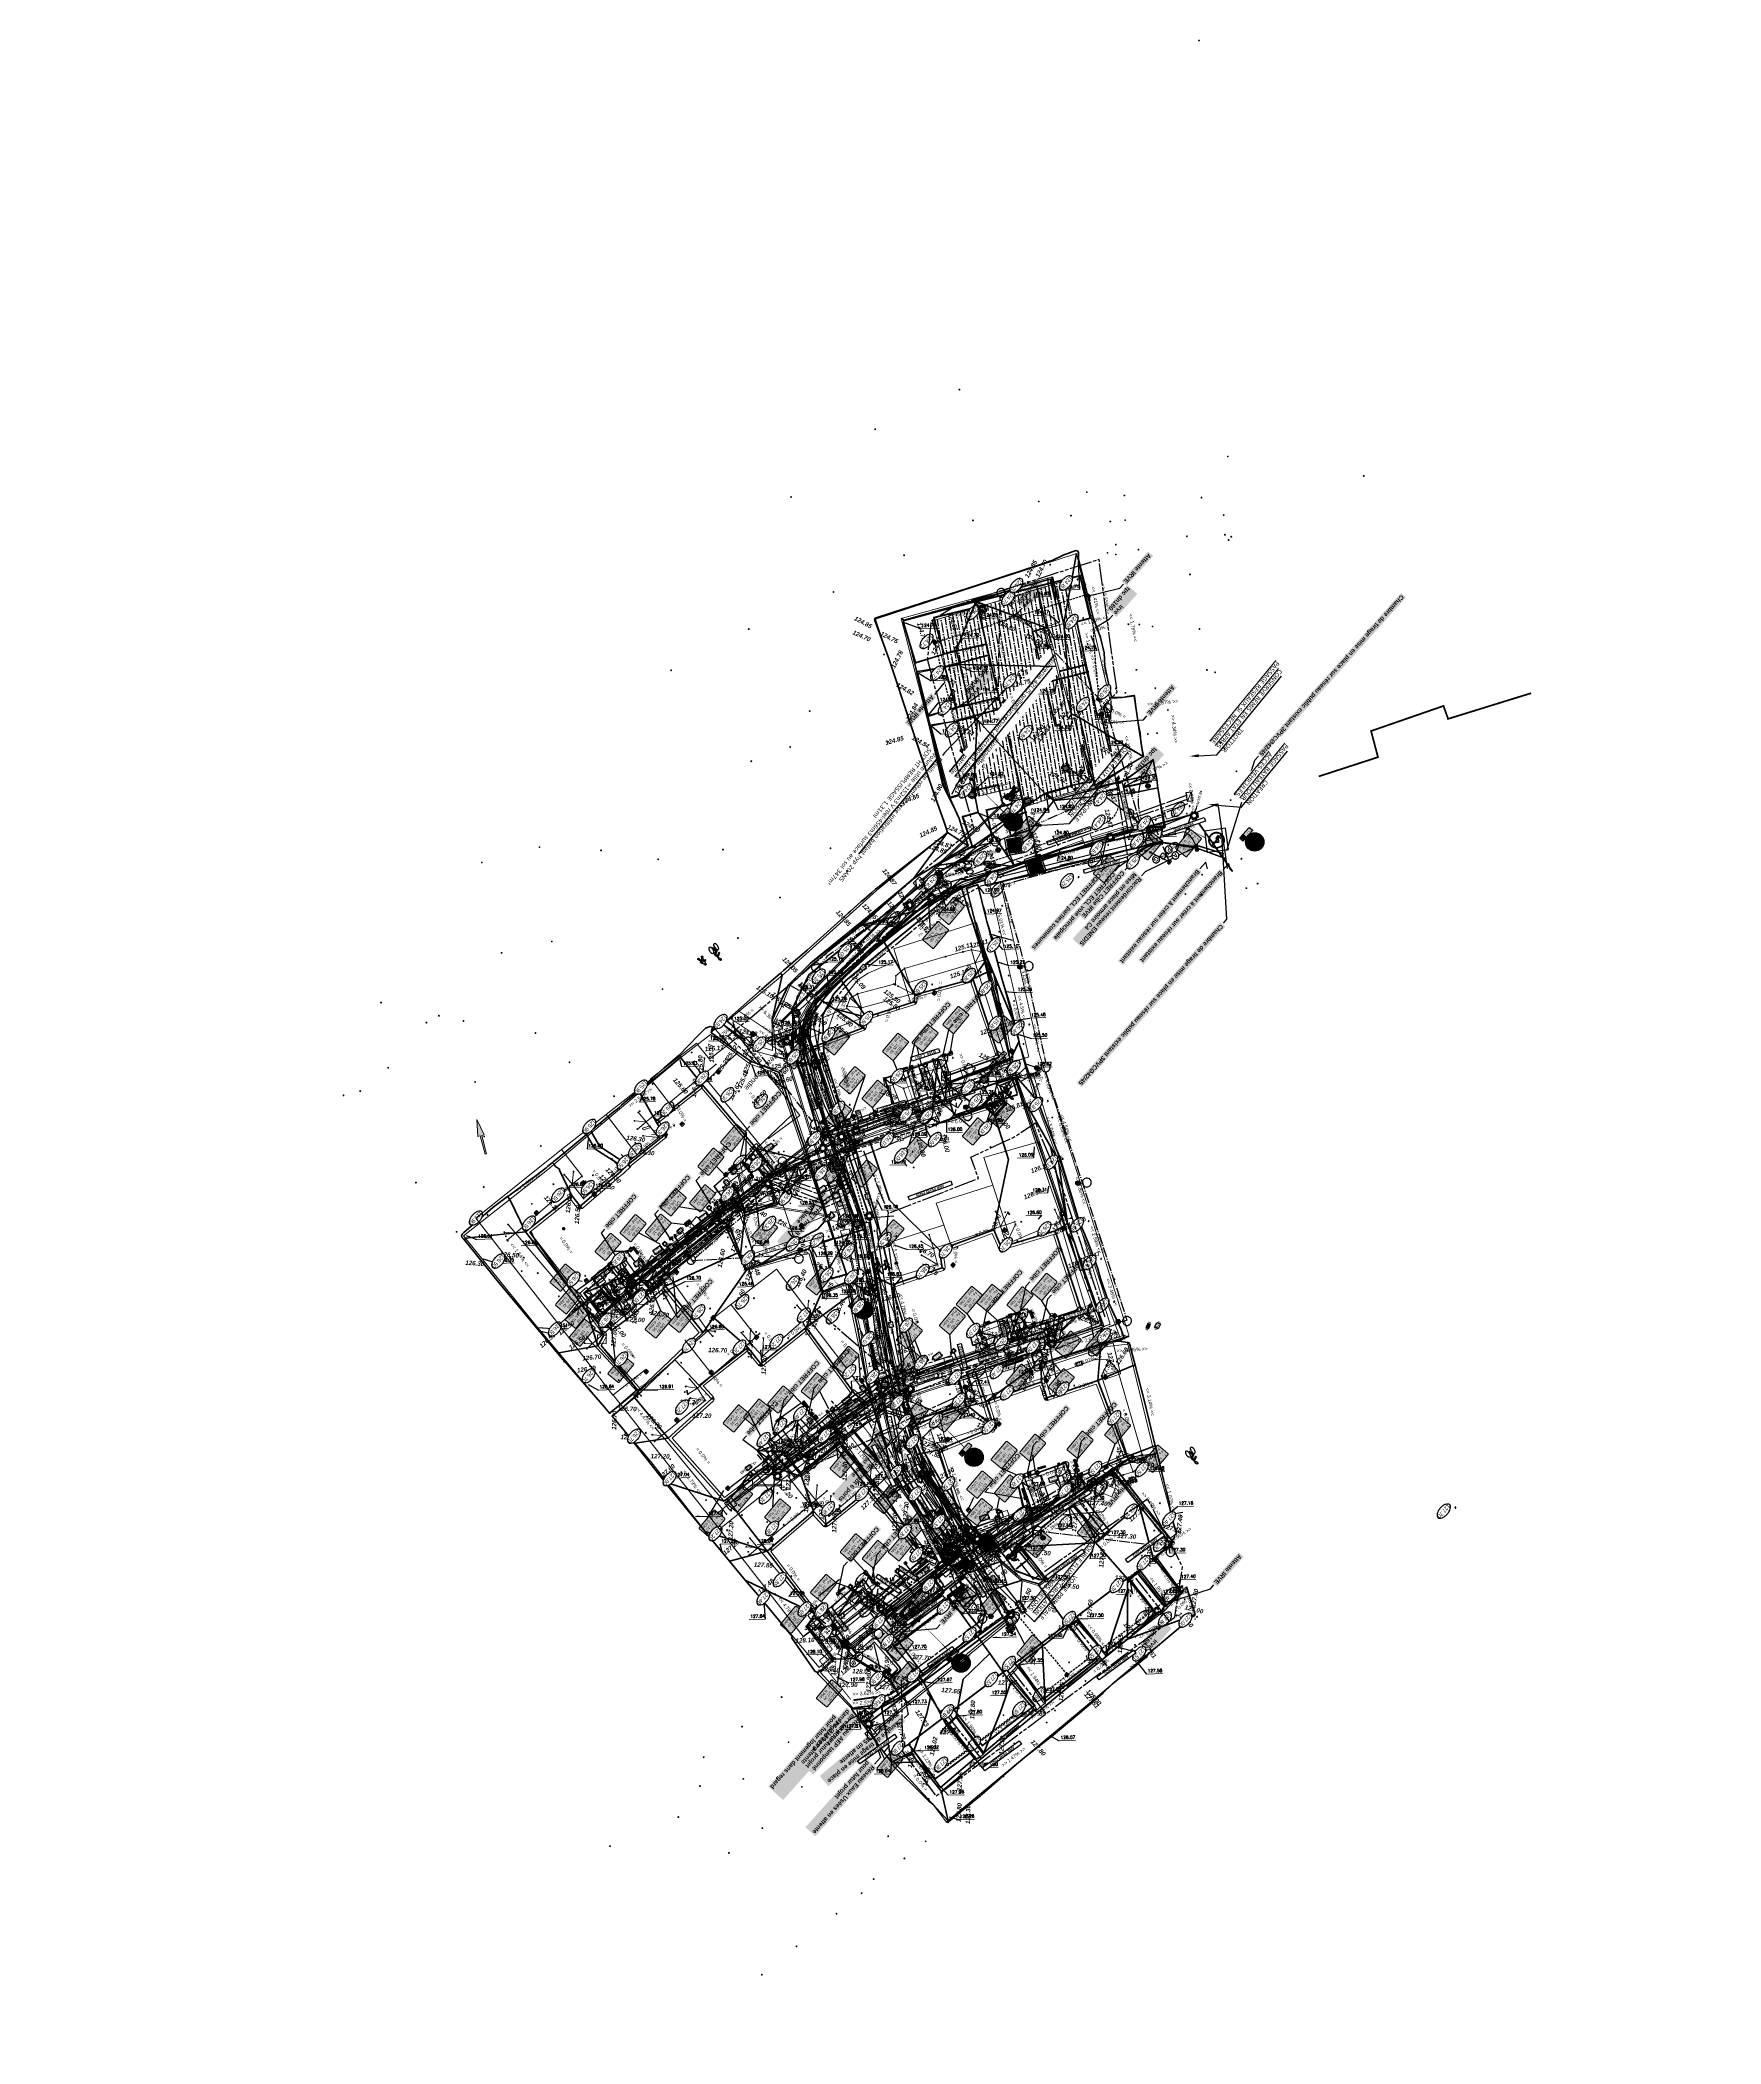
# Model space of a CAD drawing. Header units: metres. Extents: x -2858 to 512, y -1995 to 1252.
# Drawn here: x -1280.9 to -1091.5, y -1041.5 to -815.7 of the extents above; entities that cross this region are included whole.
import ezdxf
from ezdxf import colors
from ezdxf.entities.mleader import LeaderData, LeaderLine
from ezdxf.enums import TextEntityAlignment as Align
from ezdxf.lldxf.tags import DXFTag
from ezdxf.math import Vec2, Vec3

# ---------------------------------------------------------------- set-up
doc = ezdxf.new("R2010")
doc.units = ezdxf.units.M
doc.header["$PDMODE"] = 33
doc.header["$PDSIZE"] = 0.1
for name, pattern in [('AEP-2', [3.9, 2.5, -0.2, 0.4, -0.2, 0.4, -0.2]), ('AEP-3', [3.3, 2.5, -0.2, 0.4, -0.2]), ('CACHE', [0.375, 0.25, -0.125]), ('CACHEX1', [0.375, 0.25, -0.125]), ('CACHEX2', [0.75, 0.5, -0.25]), ('ECL-1', [1.51, 1.2, -0.155, 0, -0.155]), ('ECL-3', [1.82, 1.2, -0.155, 0, -0.155, 0, -0.155, 0, -0.155]), ('EU-160', [1.425, 1.25, -0.175]), ('EU-200', [2.85, 2.5, -0.35]), ('Grille', [0.8, 0.4, -0.4])]:
    doc.linetypes.add(name, pattern=pattern)
for name, color, linetype in [('&G_05_VU_02', 7, 'Continuous'), ('--ui- Rsx Humides- EP projeté', 150, 'EP proj'), ('--ui- Rsx Humides- EP texte', 5, 'Continuous'), ('--ui- Rsx Secs- CA projeté ouvrage', 7, 'CACHE'), ('--ui- Voirie- Signalisation', 7, 'Continuous'), ('04-NIV-COT', 1, 'Continuous'), ('05.2-EP-TXT', 5, 'Continuous'), ('06-EU-TXT', 24, 'Continuous'), ('07-AEP-CFR', 94, 'Continuous'), ('07-AEP-PI', 94, 'Continuous'), ('07-AEP-RES', 94, 'AEP-2'), ('07-AEP-RGD', 94, 'Continuous'), ('07-AEP-TXT', 94, 'Continuous'), ('0801 RES AEP EQUIPMT', 5, 'Continuous'), ('09-BT-4X35+TPC75', 1, 'CACHEX2'), ('09-BT-CFR', 1, 'Continuous'), ('09-BT-RES', 1, 'BT3X150'), ('10-ECL-LUM', 32, 'Continuous'), ('10-ECL-TPC63x1', 32, 'ECL-1'), ('1000 RES HTA CANA', 1, 'RES-HTA'), ('11-TEL-TXT', 6, 'Continuous'), ('DWG_Projet_-_Pro - 0', 7, 'Continuous'), ('DWG_Projet_-_Pro - 0-Verdi-Panneaux signa', 7, 'Continuous'), ('DWG_Projet_-_Pro - 1', 7, 'Continuous')]:
    doc.layers.add(name, color=color, linetype=linetype)
for name, color, linetype, lineweight, true_color in [('03-HCH-15x30-0 à 10cm', 7, 'Continuous', 0, 0xb3ffff), ('03-HCH-15x30-10cm', 7, 'Continuous', 0, 0xf696fd), ('03-HCH-15x40-10cm', 7, 'Continuous', 0, 0xb196e4), ('03-HCH-A2', 7, 'Continuous', 0, 0xfdc562), ('Ass - EP - Regards', 5, 'Continuous', 0, 0x0000ff), ('Ass - EP - Réseau', 5, 'Continuous', 0, 0x0000ff), ('Ass - EP - Textes - Regards', 5, 'Continuous', 0, 0x0000ff), ('Ass - EP - Textes - Tronçons', 5, 'Continuous', 0, 0x0000ff), ('Ass - EU - Regards', 1, 'Continuous', 0, 0xff0000), ('Ass - EU - Réseau', 1, 'Continuous', 0, 0xff0000), ('Ass - EU - Textes - Regards', 1, 'Continuous', 0, 0xff0000), ('DWG_MENSURA_(81 - 05.1-EP-U300', 5, 'Continuous', 30, 0x0000ff), ('DWG_MENSURA_(81 - 05.2-EP-400PVC', 5, 'Continuous', 30, 0x0000ff), ('DWG_MENSURA_(81 - 05.2-EP-RGD', 5, 'Continuous', 30, 0x0000ff), ('DWG_MENSURA_(81 - 06-EU-RGD', 7, 'Continuous', 30, 0x7f1f00), ('Surface Projet - Textes - Altitudes', 7, 'Continuous', 0, 0x333399), ('Surface PROJET VOIRIE - Cotations - Cotation Points', 7, 'Continuous', 0, 0xc02000), ('Surface PROJET VOIRIE - Entrées en terre talus', 5, 'Continuous', 0, 0x0000ff), ("Surface PROJET VOIRIE - Réseaux d'écoulement", 7, 'Ligne écoulement', 70, 0x33cccc), ('Surface PROJET VOIRIE - Surfaces projet', 7, 'Continuous', 0, 0x333399), ('Surface PROJET VOIRIE - Textes - Altitudes', 7, 'Continuous', 0, 0x333399), ('Surface PROJET VOIRIE - Textes - Pente des côtés', 7, 'Continuous', 0, 0x333399), ("TERRAIN APRES TERR BAT - Lignes d'arêtes", 7, 'Continuous', 0, 0xc04040), ('TERRAIN APRES TERR BAT - Points', 7, 'Continuous', 0, 0x808000), ('VRD - Surface Voiries', 7, 'Continuous', 0, 0x616161)]:
    doc.layers.add(name, color=color, linetype=linetype, lineweight=lineweight, true_color=true_color)
for name, color, linetype, lineweight in [('03-SER-CLOT-MUR-140 ST', 7, 'Continuous', 15), ('04-NIV-MSQ', 255, 'Continuous', 0), ('05.1-EP-RGD', 5, 'Continuous', 30), ('05.1-EP-U300', 5, 'Continuous', 30), ('05.2-EP-160PVC', 5, 'Continuous', 30), ('05.2-EP-400PVC', 5, 'Continuous', 30), ('05.2-EP-RGD', 5, 'Continuous', 30), ('06-EU-160PVC', 24, 'EU-160', 30), ('06-EU-200PVC', 24, 'EU-200', 30), ('06-EU-RGD', 24, 'Continuous', 30), ('07-AEP-BRT', 94, 'AEP-3', 30), ('10-ECL-U1000R2V+TPC63', 32, 'ECL-3', 30), ('11-TEL-CFR', 6, 'Continuous', 30), ('11-TEL-PVC28X2', 6, 'CACHE', 30), ('11-TEL-PVC45X3', 6, 'Continuous', 30), ('11-TEL-RGD', 6, 'Continuous', 30), ('APRC__MARQUAGE', 8, 'Continuous', 0)]:
    doc.layers.add(name, color=color, linetype=linetype, lineweight=lineweight)
for name, color, linetype, lineweight, plot in [('05.2-EP-PAR', 5, 'CACHE', 0, False), ('06-EU-PAR', 24, 'CACHE', 0, False), ('11-TEL-PAR', 6, 'CACHEX1', 0, False)]:
    doc.layers.add(name, color=color, linetype=linetype, lineweight=lineweight, plot=plot)
doc.layers.add('DWG_MENSURA_(81 - 06-EU-TXT', color=7, linetype='Continuous', true_color=0x7f1f00)
doc.styles.add('Altitude Surfaces projet', font='arialbi.ttf', dxfattribs={"height": 0.5})
doc.styles.add('ARIAL', font='arial.ttf')
doc.styles.add('ARIAL GRAS', font='arialbd.ttf')
doc.styles.add('Cotation', font='romans.shx')
doc.styles.add('CoteHor.3', font='arial.ttf', dxfattribs={"height": 0.0017})
doc.styles.add('Couches géologiques', font='arial.ttf', dxfattribs={"height": 0.3})
doc.styles.add('Mensura_Standard', font='arial.ttf', dxfattribs={"height": 1})
doc.styles.add('Pente en plan', font='arial.ttf', dxfattribs={"height": 0.35})
doc.styles.add('Pente Surfaces projet', font='arial.ttf', dxfattribs={"height": 0.4})
doc.styles.add('RESEAUX', font='verdana.ttf')
doc.styles.get("Standard").update_dxf_attribs({"font": 'arial.ttf'})
doc.linetypes.add('BT3X150', pattern='A,1.5,-0.05,[133,ltypeshp.shx,S=0.05,R=0,X=-0.05,Y=0],-0.05,1.5,-0.15,0.4,-0.15,0.4,-0.15', length=4.35)
tags = doc.linetypes.add('EP proj', pattern='A,0.3,-0.1,0.1,-0.1,0.3,-0.2,["EP",Standard,S=0.1,R=0,X=-0.1,Y=-0.05],-0.25', length=1.35).pattern_tags.tags
tags[14] = DXFTag(74, 10)
tags = doc.linetypes.add('Ligne écoulement', pattern='A,5,[">",Mensura_Standard,S=2,R=0,X=0,Y=-1],0', length=5).pattern_tags.tags
tags[13:14] = [DXFTag(74, 4), DXFTag(75, 0), DXFTag(340, '0'), DXFTag(46, 0.0), DXFTag(50, 0.0), DXFTag(44, 0.0), DXFTag(45, 0.0)]
doc.linetypes.add('RES-HTA', pattern='A,10,-3.5,["HTA",RESEAUX,S=1.8,R=0,X=-2.5,Y=-0.9],-3.5', length=17)
doc.dimstyles.get("Standard").update_dxf_attribs({"dimtxt": 0.18, "dimasz": 0.18, "dimexe": 0.18, "dimexo": 0.0625, "dimgap": 0.09, "dimtad": 0, "dimtih": 1, "dimtoh": 1, "dimdec": 4, "dimzin": 0, "dimdsep": 46, "dimtxsty": 'Standard', "dimcen": 0.09, "dimadec": 0, "dimazin": 0, "dimtfac": 1, "dimtdec": 4, "dimtofl": 0, "dimtmove": 0, "dimatfit": 3, "dimfxl": 1, "dimtolj": 1, "dimtzin": 0, "dimarcsym": 0})

# ---------------------------------------------------------------- blocks, each defined once
blk = doc.blocks.new('AEP-PI')
at = {"color": 255}
blk.add_wipeout([(0, 0.25), (-0.04, 0.25), (-0.09, 0.24), (-0.13, 0.22), (-0.16, 0.19), (-0.19, 0.16), (-0.22, 0.13), (-0.24, 0.09), (-0.25, 0.04), (-0.25, 0), (-0.25, -0.04), (-0.24, -0.09), (-0.22, -0.13), (-0.19, -0.16), (-0.16, -0.19), (-0.13, -0.22), (-0.09, -0.24), (-0.04, -0.25), (0, -0.25), (0.04, -0.25), (0.09, -0.24), (0.13, -0.22), (0.16, -0.19), (0.19, -0.16), (0.22, -0.13), (0.24, -0.09), (0.25, -0.04), (0.25, 0), (0.25, 0.04), (0.24, 0.09), (0.22, 0.13), (0.19, 0.16), (0.16, 0.19), (0.13, 0.22), (0.09, 0.24), (0.04, 0.25)], dxfattribs=at)
at = {"lineweight": 15}
h = blk.add_hatch(color=256, dxfattribs=at)
h.paths.add_polyline_path([(0, 0), (-0.18, -0.18), (-0.16, -0.19), (-0.13, -0.22), (-0.09, -0.24), (-0.04, -0.25), (0, -0.25), (0.04, -0.25), (0.09, -0.24), (0.13, -0.22), (0.16, -0.19), (0.18, -0.18)])
h.paths.add_polyline_path([(0.18, 0.18), (0.16, 0.19), (0.13, 0.22), (0.09, 0.24), (0.04, 0.25), (0, 0.25), (-0.04, 0.25), (-0.09, 0.24), (-0.13, 0.22), (-0.16, 0.19), (-0.18, 0.18), (0, 0)])
at = {"flags": 128}
blk.add_lwpolyline([(0, 0.25), (-0.04, 0.25), (-0.09, 0.24), (-0.13, 0.22), (-0.16, 0.19), (-0.19, 0.16), (-0.22, 0.13), (-0.24, 0.09), (-0.25, 0.04), (-0.25, 0), (-0.25, -0.04), (-0.24, -0.09), (-0.22, -0.13), (-0.19, -0.16), (-0.16, -0.19), (-0.13, -0.22), (-0.09, -0.24), (-0.04, -0.25), (0, -0.25), (0.04, -0.25), (0.09, -0.24), (0.13, -0.22), (0.16, -0.19), (0.19, -0.16), (0.22, -0.13), (0.24, -0.09), (0.25, -0.04), (0.25, 0), (0.25, 0.04), (0.24, 0.09), (0.22, 0.13), (0.19, 0.16), (0.16, 0.19), (0.13, 0.22), (0.09, 0.24), (0.04, 0.25)], close=True, dxfattribs=at)
at = {"lineweight": 15, "flags": 128}
for points in [[(0.18, 0.18), (-0.18, -0.18)], [(-0.18, 0.18), (0.18, -0.18)]]:
    blk.add_lwpolyline(points, dxfattribs=at)
blk = doc.blocks.new('EP-RAG800')
at = {"color": 255, "lineweight": 0}
blk.add_wipeout([(-0.3, 0.3), (0.3, 0.3), (0.3, -0.3), (-0.3, -0.3)], dxfattribs=at)
blk.add_lwpolyline([(-0.3, 0.3), (0.3, 0.3), (0.3, -0.3), (-0.3, -0.3)], close=True)
at = {"lineweight": 9, "flags": 128}
for points in [[(-0.18, 0.3), (-0.18, -0.3)], [(-0.06, 0.3), (-0.06, -0.3)], [(0.06, 0.3), (0.06, -0.3)], [(0.18, 0.3), (0.18, -0.3)]]:
    blk.add_lwpolyline(points, dxfattribs=at)
at = {"layer": '05.2-EP-PAR'}
for radius in [0.5, 0.4]:
    blk.add_circle((0, 0), radius, dxfattribs=at)
blk = doc.blocks.new('EU-RG800')
at = {"color": 255, "lineweight": 0}
blk.add_wipeout([(0, 0.33), (-0.05, 0.33), (-0.1, 0.32), (-0.15, 0.3), (-0.2, 0.27), (-0.24, 0.24), (-0.27, 0.2), (-0.3, 0.15), (-0.32, 0.1), (-0.33, 0.05), (-0.34, 0), (-0.33, -0.05), (-0.32, -0.1), (-0.3, -0.15), (-0.27, -0.2), (-0.24, -0.24), (-0.2, -0.27), (-0.15, -0.3), (-0.1, -0.32), (-0.05, -0.33), (0, -0.34), (0.05, -0.33), (0.1, -0.32), (0.15, -0.3), (0.2, -0.27), (0.24, -0.24), (0.27, -0.2), (0.3, -0.15), (0.32, -0.1), (0.33, -0.05), (0.33, 0), (0.33, 0.05), (0.32, 0.1), (0.3, 0.15), (0.27, 0.2), (0.24, 0.24), (0.2, 0.27), (0.15, 0.3), (0.1, 0.32), (0.05, 0.33)], dxfattribs=at)
at = {"flags": 128}
blk.add_lwpolyline([(-0.2, -0.27), (-0.15, -0.3), (-0.1, -0.32), (-0.05, -0.33), (0, -0.34), (0.05, -0.33), (0.1, -0.32), (0.15, -0.3), (0.2, -0.27), (0.24, -0.24), (0.27, -0.2), (0.3, -0.15), (0.32, -0.1), (0.33, -0.05), (0.33, 0), (0.33, 0.05), (0.32, 0.1), (0.3, 0.15), (0.27, 0.2), (0.24, 0.24), (0.2, 0.27), (0.15, 0.3), (0.1, 0.32), (0.05, 0.33), (0, 0.33), (-0.05, 0.33), (-0.1, 0.32), (-0.15, 0.3), (-0.2, 0.27), (-0.24, 0.24), (-0.27, 0.2), (-0.3, 0.15), (-0.32, 0.1), (-0.33, 0.05), (-0.34, 0), (-0.33, -0.05), (-0.32, -0.1), (-0.3, -0.15), (-0.27, -0.2), (-0.24, -0.24)], close=True, dxfattribs=at)
at = {"lineweight": 9}
blk.add_circle((0, 0), 0.25, dxfattribs=at)
at = {"layer": '06-EU-PAR'}
for radius in [0.48, 0.4]:
    blk.add_circle((0, 0), radius, dxfattribs=at)
blk = doc.blocks.new('EU-TAB315')
at = {"color": 255, "lineweight": 0}
blk.add_wipeout([(0.2, 0.2), (-0.2, 0.2), (-0.2, -0.2), (0.2, -0.2)], dxfattribs=at)
blk.add_lwpolyline([(0.2, 0.2), (-0.2, 0.2), (-0.2, -0.2), (0.2, -0.2)], close=True)
at = {"lineweight": 9}
blk.add_circle((0, 0), 0.15, dxfattribs=at)
blk = doc.blocks.new('_None')
blk = doc.blocks.new('ECL-LUM1')
at = {"color": 30, "lineweight": 0, "true_color": 0xf8991e}
blk.add_wipeout([(0, 0.75), (-0.04, 0.75), (-0.09, 0.73), (-0.13, 0.72), (-0.16, 0.69), (-0.19, 0.66), (-0.22, 0.62), (-0.23, 0.59), (-0.25, 0.54), (-0.25, 0.5), (-0.25, 0.46), (-0.23, 0.41), (-0.22, 0.37), (-0.19, 0.34), (-0.16, 0.31), (-0.13, 0.28), (-0.09, 0.27), (-0.04, 0.25), (0, 0.25), (0.04, 0.25), (0.09, 0.27), (0.12, 0.28), (0.16, 0.31), (0.19, 0.34), (0.22, 0.37), (0.23, 0.41), (0.25, 0.46), (0.25, 0.5), (0.25, 0.54), (0.23, 0.59), (0.22, 0.62), (0.19, 0.66), (0.16, 0.69), (0.12, 0.72), (0.09, 0.73), (0.04, 0.75)], dxfattribs=at)
at = {"layer": '&G_05_VU_02'}
h = blk.add_hatch(dxfattribs=at)
h.set_pattern_fill('ANGLE', color=256)
h.set_pattern_definition([(0, (0, 0), (0, 6.985), [5.08, -1.905]), (90, (0, 0), (-6.985, 4e-16), [5.08, -1.905])])
h.paths.add_polyline_path([(0, 0.75), (-0.04, 0.75), (-0.09, 0.73), (-0.13, 0.72), (-0.16, 0.69), (-0.19, 0.66), (-0.22, 0.62), (-0.23, 0.59), (-0.25, 0.54), (-0.25, 0.5), (-0.25, 0.46), (-0.23, 0.41), (-0.22, 0.37), (-0.19, 0.34), (-0.16, 0.31), (-0.13, 0.28), (-0.09, 0.27), (-0.04, 0.25), (0, 0.25), (0.04, 0.25), (0.09, 0.27), (0.12, 0.28), (0.16, 0.31), (0.19, 0.34), (0.22, 0.37), (0.23, 0.41), (0.25, 0.46), (0.25, 0.5), (0.25, 0.54), (0.23, 0.59), (0.22, 0.62), (0.19, 0.66), (0.16, 0.69), (0.12, 0.72), (0.09, 0.73), (0.04, 0.75)])
at = {"true_color": 0xf8991e}
h = blk.add_hatch(color=30, dxfattribs=at)
h.dxf.hatch_style = 1
edge = h.paths.add_edge_path()
edge.add_arc((0, 0), 0.125, 0, 360)
at = {"color": 30, "true_color": 0xf8991e, "flags": 128}
blk.add_lwpolyline([(0, 0.75), (-0.04, 0.75), (-0.09, 0.73), (-0.13, 0.72), (-0.16, 0.69), (-0.19, 0.66), (-0.22, 0.62), (-0.23, 0.59), (-0.25, 0.54), (-0.25, 0.5), (-0.25, 0.46), (-0.23, 0.41), (-0.22, 0.37), (-0.19, 0.34), (-0.16, 0.31), (-0.13, 0.28), (-0.09, 0.27), (-0.04, 0.25), (0, 0.25), (0.04, 0.25), (0.09, 0.27), (0.12, 0.28), (0.16, 0.31), (0.19, 0.34), (0.22, 0.37), (0.23, 0.41), (0.25, 0.46), (0.25, 0.5), (0.25, 0.54), (0.23, 0.59), (0.22, 0.62), (0.19, 0.66), (0.16, 0.69), (0.12, 0.72), (0.09, 0.73), (0.04, 0.75)], close=True, dxfattribs=at)
blk.add_lwpolyline([(0, 0), (0, 0.25)], dxfattribs=at)
at = {"color": 30, "true_color": 0xf8991e}
blk.add_circle((0, 0), 0.125, dxfattribs=at)
blk = doc.blocks.new('EP-PDC')
at = {"color": 255, "lineweight": 0}
blk.add_wipeout([(0.18, 0.18), (-0.19, 0.18), (-0.19, -0.19), (0.18, -0.19)], dxfattribs=at)
at = {"lineweight": 0}
h = blk.add_hatch(color=256, dxfattribs=at)
h.dxf.hatch_style = 1
edge = h.paths.add_edge_path()
edge.add_arc((0, -0.04), 0.1, 0, 360)
blk.add_lwpolyline([(0.18, 0.18), (-0.19, 0.18), (-0.19, -0.19), (0.18, -0.19)], close=True)
blk.add_circle((0, -0.04), 0.1, dxfattribs=at)
blk = doc.blocks.new('COFFRET')
at = {"color": 255, "lineweight": 0}
blk.add_wipeout([(-0.05, 0), (0.05, 0), (0.05, 0.1), (-0.05, 0.1)], dxfattribs=at)
at = {"lineweight": 0}
h = blk.add_hatch(color=256, dxfattribs=at)
h.dxf.hatch_style = 1
h.paths.add_polyline_path([(0.05, 0.1), (-0.05, 0), (0.05, 0)])
blk.add_lwpolyline([(-0.05, 0), (0.05, 0), (0.05, 0.1), (-0.05, 0.1)], close=True)
at = {"lineweight": 0, "flags": 128}
blk.add_lwpolyline([(0.05, 0.1), (-0.05, 0)], dxfattribs=at)
blk = doc.blocks.new('BT-REMBT')
at = {"color": 255, "lineweight": 0}
blk.add_wipeout([(0.05, 0), (0.05, 0.1), (-0.05, 0.1), (-0.05, 0)], dxfattribs=at)
h = blk.add_hatch(color=256)
h.dxf.hatch_style = 1
h.paths.add_polyline_path([(0.05, 0), (0, 0.05), (-0.05, 0)])
h.paths.add_polyline_path([(0, 0.05), (0.05, 0.1), (-0.05, 0.1)])
for points in [[(-0.05, 0.1), (-0.05, 0), (0.05, 0), (0.05, 0.1)], [(0.05, 0.1), (0.05, 0), (-0.05, 0), (-0.05, 0.1)], [(0.05, 0), (0.05, 0.1), (-0.05, 0.1), (-0.05, 0)]]:
    blk.add_lwpolyline(points, close=True)
at = {"flags": 128}
for points in [[(0.05, 0.1), (-0.05, 0)], [(0.05, 0), (-0.05, 0.1)]]:
    blk.add_lwpolyline(points, dxfattribs=at)
blk = doc.blocks.new('AEP-RGD')
at = {"color": 255, "lineweight": 0}
blk.add_wipeout([(-0.05, 0.05), (0.05, 0.05), (0.05, -0.05), (-0.05, -0.05)], dxfattribs=at)
blk.add_lwpolyline([(-0.05, 0.05), (0.05, 0.05), (0.05, -0.05), (-0.05, -0.05)], close=True)
at = {"lineweight": 9, "flags": 128}
blk.add_lwpolyline([(0.05, 0.05), (-0.05, -0.05)], dxfattribs=at)
blk = doc.blocks.new('TXT-REPERE')
at = {"color": 254, "lineweight": 0, "true_color": 0xffffc1}
blk.add_wipeout([(0, 0.4), (-0.05, 0.4), (-0.11, 0.39), (-0.16, 0.37), (-0.21, 0.34), (-0.25, 0.31), (-0.29, 0.27), (-0.33, 0.23), (-0.36, 0.18), (-0.38, 0.13), (-0.39, 0.08), (-0.4, 0.03), (-0.4, -0.03), (-0.39, -0.08), (-0.38, -0.13), (-0.36, -0.18), (-0.33, -0.23), (-0.29, -0.27), (-0.25, -0.31), (-0.21, -0.34), (-0.16, -0.37), (-0.11, -0.39), (-0.05, -0.4), (0, -0.4), (0.05, -0.4), (0.11, -0.39), (0.16, -0.37), (0.21, -0.34), (0.25, -0.31), (0.29, -0.27), (0.33, -0.23), (0.36, -0.18), (0.38, -0.13), (0.39, -0.08), (0.4, -0.03), (0.4, 0.03), (0.39, 0.08), (0.38, 0.13), (0.36, 0.18), (0.33, 0.23), (0.29, 0.27), (0.25, 0.31), (0.21, 0.34), (0.16, 0.37), (0.11, 0.39), (0.05, 0.4)], dxfattribs=at)
at = {"color": 254, "true_color": 0xffffc1, "flags": 128}
blk.add_lwpolyline([(0, 0.4), (-0.05, 0.4), (-0.11, 0.39), (-0.16, 0.37), (-0.21, 0.34), (-0.25, 0.31), (-0.29, 0.27), (-0.33, 0.23), (-0.36, 0.18), (-0.38, 0.13), (-0.39, 0.08), (-0.4, 0.03), (-0.4, -0.03), (-0.39, -0.08), (-0.38, -0.13), (-0.36, -0.18), (-0.33, -0.23), (-0.29, -0.27), (-0.25, -0.31), (-0.21, -0.34), (-0.16, -0.37), (-0.11, -0.39), (-0.05, -0.4), (0, -0.4), (0.05, -0.4), (0.11, -0.39), (0.16, -0.37), (0.21, -0.34), (0.25, -0.31), (0.29, -0.27), (0.33, -0.23), (0.36, -0.18), (0.38, -0.13), (0.39, -0.08), (0.4, -0.03), (0.4, 0.03), (0.39, 0.08), (0.38, 0.13), (0.36, 0.18), (0.33, 0.23), (0.29, 0.27), (0.25, 0.31), (0.21, 0.34), (0.16, 0.37), (0.11, 0.39), (0.05, 0.4)], close=True, dxfattribs=at)
at = {"color": 254, "true_color": 0xffffc1, "style": 'ARIAL GRAS'}
blk.add_attdef('X', text='', height=0.5, rotation=360, dxfattribs=at).set_placement((0, 0), align=Align.MIDDLE_CENTER)
blk = doc.blocks.new('AEP-TE-VANNE')
h = blk.add_hatch(color=83)
h.dxf.hatch_style = 1
h.paths.add_polyline_path([(-0.18, -0.19), (-0.18, 0.19), (0.18, -0.19), (0.18, 0.19)])
at = {"color": 83, "linetype": 'ByBlock', "lineweight": -2, "const_width": 0.01}
for points in [[(-0.23, 0.19), (-0.23, -0.19)], [(0.18, -0.19), (-0.18, 0.19)], [(-0.18, -0.19), (0.18, 0.19)], [(-0.18, -0.19), (-0.18, 0.19)], [(0.18, -0.19), (0.18, 0.19)], [(0.23, 0.19), (0.23, -0.19)]]:
    blk.add_lwpolyline(points, dxfattribs=at)
blk = doc.blocks.new('TEL-L2C')
at = {"color": 255}
blk.add_wipeout([(-0.62, 0.24), (0.62, 0.24), (0.62, -0.24), (-0.62, -0.24)], dxfattribs=at)
blk.add_lwpolyline([(-0.62, 0.24), (0.62, 0.24), (0.62, -0.24), (-0.62, -0.24)], close=True)
at = {"lineweight": 9, "flags": 128}
for points in [[(-0.52, -0.24), (-0.52, -0.15), (-0.1, 0.15), (-0.1, 0.24)], [(0, 0.24), (0, -0.24)], [(0.1, -0.24), (0.1, -0.15), (0.52, 0.15), (0.52, 0.24)]]:
    blk.add_lwpolyline(points, dxfattribs=at)
at = {"lineweight": 9}
for points in [[(-0.48, 0.19), (-0.48, 0.14), (-0.34, 0.14), (-0.34, 0.19)], [(0.14, 0.19), (0.14, 0.14), (0.28, 0.14), (0.28, 0.19)], [(-0.14, -0.19), (-0.14, -0.14), (-0.28, -0.14), (-0.28, -0.19)], [(0.48, -0.19), (0.48, -0.14), (0.34, -0.14), (0.34, -0.19)]]:
    blk.add_lwpolyline(points, close=True, dxfattribs=at)
at = {"layer": '11-TEL-PAR'}
for points in [[(-0.74, 0.36), (0.76, 0.36), (0.76, -0.36), (-0.74, -0.36)], [(-0.57, 0.19), (0.59, 0.19), (0.59, -0.19), (-0.57, -0.19)]]:
    blk.add_lwpolyline(points, close=True, dxfattribs=at)
blk = doc.blocks.new('TEL-L1T')
at = {"color": 255}
blk.add_wipeout([(-0.31, 0.24), (0.31, 0.24), (0.31, -0.24), (-0.31, -0.24)], dxfattribs=at)
blk.add_lwpolyline([(-0.31, 0.24), (0.31, 0.24), (0.31, -0.24), (-0.31, -0.24)], close=True)
at = {"lineweight": 9}
for points in [[(-0.21, 0.075), (-0.26, 0.075), (-0.26, -0.075), (-0.21, -0.075)], [(0.21, 0.075), (0.26, 0.075), (0.26, -0.075), (0.21, -0.075)]]:
    blk.add_lwpolyline(points, close=True, dxfattribs=at)
blk.add_circle((0, 0), 0.075, dxfattribs=at)
at = {"layer": '11-TEL-PAR'}
for points in [[(-0.41, 0.34), (0.41, 0.34), (0.41, -0.34), (-0.41, -0.34)], [(-0.26, 0.19), (0.26, 0.19), (0.26, -0.19), (-0.26, -0.19)]]:
    blk.add_lwpolyline(points, close=True, dxfattribs=at)
blk = doc.blocks.new('NIV-HG')
h = blk.add_hatch(color=256)
edge = h.paths.add_edge_path()
edge.add_arc((0.1, -0.1), 0.0187, 180, 360)
edge.add_arc((0.1, -0.1), 0.0187, 0, 180)
at = {"layer": '04-NIV-MSQ', "flags": 128}
blk.add_lwpolyline([(0.175, -0.375), (0.181, -0.339), (0.199, -0.306), (0.238, -0.265), (0.285, -0.234), (0.34, -0.209), (0.399, -0.192), (0.474, -0.179), (0.55, -0.175), (0.626, -0.179), (0.701, -0.192), (0.76, -0.209), (0.815, -0.234), (0.862, -0.265), (0.901, -0.306), (0.919, -0.339), (0.925, -0.375), (0.919, -0.411), (0.901, -0.444), (0.862, -0.485), (0.815, -0.516), (0.76, -0.541), (0.701, -0.558), (0.626, -0.571), (0.55, -0.575), (0.474, -0.571), (0.399, -0.558), (0.34, -0.541), (0.285, -0.516), (0.238, -0.485), (0.199, -0.444), (0.181, -0.411)], close=True, dxfattribs=at)
blk.add_wipeout([(0.175, -0.375), (0.181, -0.339), (0.199, -0.306), (0.238, -0.265), (0.285, -0.234), (0.34, -0.209), (0.399, -0.192), (0.474, -0.179), (0.55, -0.175), (0.626, -0.179), (0.701, -0.192), (0.76, -0.209), (0.815, -0.234), (0.862, -0.265), (0.901, -0.306), (0.919, -0.339), (0.925, -0.375), (0.919, -0.411), (0.901, -0.444), (0.862, -0.485), (0.815, -0.516), (0.76, -0.541), (0.701, -0.558), (0.626, -0.571), (0.55, -0.575), (0.474, -0.571), (0.399, -0.558), (0.34, -0.541), (0.285, -0.516), (0.238, -0.485), (0.199, -0.444), (0.181, -0.411)]).dxf.layer = '04-NIV-MSQ'
for points in [[(0.081, -0.1, 1), (0.119, -0.1, 1)], [(0.175, -0.375, 0.166601), (0.199, -0.444, 0.105514), (0.285, -0.516, 0.068239), (0.399, -0.558, 0.054409), (0.55, -0.575, 0.054409), (0.701, -0.558, 0.068239), (0.815, -0.516, 0.105514), (0.901, -0.444, 0.166601), (0.925, -0.375, 0.166601), (0.901, -0.306, 0.105514), (0.815, -0.234, 0.068239), (0.701, -0.192, 0.054409), (0.55, -0.175, 0.054409), (0.399, -0.192, 0.068239), (0.285, -0.234, 0.105514), (0.199, -0.306, 0.166601)]]:
    blk.add_lwpolyline(points, format="xyb", close=True)
at = {"style": 'ARIAL', "width": 0.75}
blk.add_attdef('COTE', text='', height=0.175, dxfattribs=at).set_placement((0.55, -0.375), align=Align.MIDDLE_CENTER)
blk = doc.blocks.new('B6d + M6h sauf PMR')
at = {"layer": '--ui- Voirie- Signalisation', "ltscale": 2, "transparency": 33554687}
h = blk.add_hatch(color=5, dxfattribs=at)
h.dxf.hatch_style = 1
h.paths.add_polyline_path([(-42, 42), (0, 0), (42, 42, 0.414214)])
h.paths.add_polyline_path([(-42, 42, 0.198912), (-59, 0, 0.198912), (-42, -42), (0, 0)])
h.paths.add_polyline_path([(-42, -42, 0.414214), (42, -42), (0, 0)])
h.paths.add_polyline_path([(42, -42, 0.198912), (59, 0, 0.198912), (42, 42), (0, 0)])
at = {"linetype": 'ByBlock', "ltscale": 2, "true_color": 0xffffff}
h = blk.add_hatch(color=7, dxfattribs=at)
h.dxf.hatch_style = 1
edge = h.paths.add_edge_path()
edge.add_arc((0, 0), 69, 0, 360)
edge = h.paths.add_edge_path()
edge.add_line((-49, -69), (49, -69))
edge.add_arc((49, -74), 5, 0, 90, ccw=False)
edge.add_line((54, -74), (54, -98))
edge.add_arc((49, -98), 5, -90, 0, ccw=False)
edge.add_line((49, -103), (-49, -103))
edge.add_arc((-49, -98), 5, 180, 270, ccw=False)
edge.add_line((-54, -98), (-54, -74))
edge.add_arc((-49, -74), 5, 90, 180, ccw=False)
at = {"layer": '--ui- Voirie- Signalisation', "color": 1, "transparency": 33554687, "const_width": 15}
blk.add_lwpolyline([(-58, 0, 1), (58, 0, 1)], format="xyb", close=True, dxfattribs=at)
at = {"layer": '--ui- Voirie- Signalisation', "color": 1, "transparency": 33554687, "const_width": 8}
for points in [[(42, 42), (-42, -42)], [(-42, 42), (42, -42)]]:
    blk.add_lwpolyline(points, dxfattribs=at)
at = {"layer": '--ui- Voirie- Signalisation', "transparency": 33554687}
blk.add_circle((0, 0), 69, dxfattribs=at)
at = {"layer": '--ui- Voirie- Signalisation', "ltscale": 1.5, "transparency": 33554687, "insert": (-21, -83), "char_height": 7, "attachment_point": 2, "line_spacing_factor": 1.5, "style": 'ARIAL', "bg_fill": 2}
blk.add_mtext_dynamic_manual_height_columns('SAUF', width=1.01, gutter_width=1, heights=[4.08], dxfattribs=at)
at = {"layer": '--ui- Voirie- Signalisation', "lineweight": -3, "ltscale": 30, "transparency": 33554648}
h = blk.add_hatch(color=5, dxfattribs=at)
h.dxf.hatch_style = 1
h.paths.add_polyline_path([(17, -72), (45, -72), (45, -99), (17, -99)])
edge = h.paths.add_edge_path(flags=16)
edge.add_line((24, -83), (26, -84))
edge.add_arc((29, -89), 5.52, 125.0653, 340.6799)
edge.add_line((34, -91), (36, -91))
edge.add_arc((29, -89), 7.39, 125.0653, 340.6799, ccw=False)
edge = h.paths.add_edge_path(flags=16)
edge.add_line((26, -76), (27, -86))
edge.add_line((27, -86), (34, -86))
edge.add_line((34, -86), (38, -93))
edge.add_line((38, -93), (42, -91))
edge.add_line((42, -91), (41, -89))
edge.add_line((41, -89), (39, -91))
edge.add_line((39, -91), (35, -84))
edge.add_line((35, -84), (29, -84))
edge.add_line((29, -84), (28, -82))
edge.add_line((28, -82), (34, -82))
edge.add_line((34, -82), (34, -80))
edge.add_line((34, -80), (28, -80))
edge.add_line((28, -80), (28, -78))
edge.add_arc((27, -76), 1.74, 285.3856, 546.5132)
at = {"layer": '--ui- Voirie- Signalisation', "lineweight": -3, "ltscale": 30, "transparency": 33554687}
for points in [[(-49, -69), (49, -69, -0.414214), (54, -74), (54, -98, -0.414214), (49, -103), (-49, -103, -0.414214), (-54, -98), (-54, -74, -0.414214)], [(26, -76), (27, -86), (34, -86), (38, -93), (42, -91), (41, -89), (39, -91), (35, -84), (29, -84), (28, -82), (34, -82), (34, -80), (28, -80), (28, -78, 2.172347), (26, -76, -2.864618)]]:
    blk.add_lwpolyline(points, format="xyb", close=True, dxfattribs=at)
blk.add_lwpolyline([(17, -72), (45, -72), (45, -99), (17, -99)], close=True, dxfattribs=at)
blk.add_lwpolyline([(24, -83), (26, -84, 1.371525), (34, -91), (36, -91, -1.371525), (24, -83, -0.876236)], format="xyb", dxfattribs=at)
blk = doc.blocks.new("Chambre de tirage Contrôle d'Accès")
at = {"layer": '--ui- Rsx Secs- CA projeté ouvrage', "linetype": 'ByBlock', "ltscale": 2, "true_color": 0xffffff}
h = blk.add_hatch(color=7, dxfattribs=at)
h.dxf.hatch_style = 1
h.paths.add_polyline_path([(-0.15, 0.15), (0.15, 0.15), (0.15, -0.15), (-0.15, -0.15)])
at = {"layer": '--ui- Rsx Secs- CA projeté ouvrage', "const_width": 0.01}
blk.add_lwpolyline([(-0.15, 0.15), (0.15, 0.15), (0.15, -0.15), (-0.15, -0.15)], close=True, dxfattribs=at)
at = {"layer": '--ui- Rsx Secs- CA projeté ouvrage', "const_width": 0.005}
for points in [[(-0.15, -0.15), (0.15, 0.15)], [(-0.15, 0.15), (0.15, -0.15)]]:
    blk.add_lwpolyline(points, dxfattribs=at)
blk = doc.blocks.new('cyciste')
at = {"layer": 'DWG_Projet_-_Pro - 1', "color": 7, "linetype": 'Continuous', "ltscale": 2}
for p, q in [((-0.21, 0.29), (0, 0)), ((-0.13, 0.35), (0.16, -0.05)), ((0, -0.03), (-0.24, -0.39)), ((0.14, -0.84), (-0.23, -0.43)), ((0.16, -0.07), (-0.08, -0.42)), ((0.21, -0.78), (-0.07, -0.46))]:
    blk.add_line(p, q, dxfattribs=at)
at = {"layer": 'DWG_Projet_-_Pro - 1', "ltscale": 2, "flags": 128}
blk.add_lwpolyline([(-0.32, -0.14), (-0.18, 0.07, 1.000283), (-0.3, 0.15), (-0.44, -0.06, 1.0002)], format="xyb", close=True, dxfattribs=at)
at = {"layer": 'DWG_Projet_-_Pro - 1', "color": 7, "linetype": 'Continuous', "ltscale": 2}
for centre, radius, start, end in [((-0.17, 0.32), 0.05, 35.4457, 215.4336), ((-0.21, -0.41), 0.03, 146.314, 221.4883), ((-0.05, -0.44), 0.03, 146.3021, 221.4553), ((-0.02, -0.02), 0.03, 326.3439, 35.3506), ((0.17, -0.81), 0.05, 221.4684, 41.4563), ((0.14, -0.06), 0.02, 326.332, 35.3547)]:
    blk.add_arc(centre, radius, start, end, dxfattribs=at)
for centre, major_axis, start_param, end_param in [((-0.34, 0.56), (-0.116, 0.163), 6.283185, 12.566361), ((-0.22, -0.9), (-0.166, 0.364), 0, 6.283175), ((0.41, -0.6), (-0.166, 0.364), 0, 6.283175)]:
    blk.add_ellipse(centre, major_axis=major_axis, ratio=0.5, start_param=start_param, end_param=end_param, dxfattribs=at)
blk = doc.blocks.new('KKK')
at = {"layer": 'DWG_Projet_-_Pro - 0', "linetype": 'Continuous'}
for color, points in [(5, [(1391.95, -171.47), (1390.28, -171.07), (1390.67, -169.4), (1392.34, -169.8), (1392.34, -169.8)]), (3, [(1391.01, -170.94, -0.140555), (1390.67, -170.5), (1391.58, -170.47, 0.081573), (1391.61, -170.6, 0.016908), (1391.87, -171.05, -0.095128), (1391.94, -171.29, -0.044859), (1391.93, -171.42), (1391.21, -171.25, 0.257102)]), (255, [(1391.02, -169.8, -1), (1390.73, -169.73, -1)]), (255, [(1391.07, -170.12), (1391.08, -170.13), (1391.08, -170.14), (1391.09, -170.14), (1391.09, -170.13), (1391.22, -170.06), (1391.23, -170.05), (1391.24, -170.05), (1391.25, -170.06), (1391.25, -170.06), (1391.26, -170.06), (1391.26, -170.07), (1391.26, -170.08), (1391.26, -170.09), (1391.06, -170.21), (1391.06, -170.22), (1391.06, -170.23), (1391.06, -170.23), (1391.07, -170.24), (1391.08, -170.24), (1391.09, -170.24), (1391.1, -170.25), (1391.11, -170.26), (1391.11, -170.28), (1391.11, -170.29), (1391.11, -170.3), (1391.1, -170.32), (1391.1, -170.33), (1391.09, -170.34), (1391.08, -170.34), (1391.06, -170.34), (1391.05, -170.34), (1391.03, -170.33), (1391.02, -170.32), (1391.01, -170.31), (1391.01, -170.3), (1391.01, -170.28), (1391.01, -170.27), (1391.02, -170.27), (1391.02, -170.26), (1391.02, -170.26), (1391.02, -170.25), (1391.02, -170.24), (1391.01, -170.24), (1391, -170.24), (1391, -170.23), (1390.91, -170.01), (1390.91, -169.98), (1390.92, -169.96), (1390.93, -169.95), (1391.05, -169.87), (1391.06, -169.85), (1391.06, -169.84), (1391.08, -169.76), (1391.08, -169.74), (1391.09, -169.73), (1391.1, -169.73), (1391.11, -169.73), (1391.13, -169.73), (1391.14, -169.74), (1391.14, -169.74), (1391.14, -169.75), (1391.14, -169.76), (1391.12, -169.88), (1391.11, -169.89), (1391.1, -169.91), (1391.09, -169.92), (1391.08, -169.93), (1391.07, -169.94), (1391.08, -169.94), (1391.08, -169.94), (1391.12, -169.95), (1391.13, -169.95), (1391.13, -169.95), (1391.13, -169.94), (1391.12, -169.91), (1391.12, -169.9), (1391.12, -169.89), (1391.13, -169.88), (1391.15, -169.88), (1391.16, -169.88), (1391.17, -169.89), (1391.2, -169.98), (1391.2, -169.99), (1391.2, -170), (1391.2, -170), (1391.2, -170.01), (1391.18, -170.02), (1391.16, -170.02), (1391.14, -170.01), (1391.04, -170), (1391.03, -170)]), (255, [(1391.49, -169.91, -1), (1391.19, -169.84, -1)]), (255, [(1391.3, -170.87), (1391.3, -170.85), (1391.3, -170.84), (1391.24, -170.59), (1391.24, -170.58), (1391.24, -170.56), (1391.25, -170.55), (1391.26, -170.55), (1391.27, -170.55), (1391.28, -170.55), (1391.29, -170.55), (1391.3, -170.56), (1391.35, -170.78), (1391.35, -170.78), (1391.36, -170.79), (1391.36, -170.79), (1391.36, -170.79), (1391.37, -170.78), (1391.5, -170.62), (1391.51, -170.61), (1391.52, -170.61), (1391.54, -170.61), (1391.55, -170.61), (1391.56, -170.63), (1391.55, -170.65), (1391.55, -170.66), (1391.38, -170.85), (1391.37, -170.93), (1391.38, -170.94), (1391.38, -170.93), (1391.39, -170.92), (1391.4, -170.91), (1391.41, -170.9), (1391.41, -170.9), (1391.51, -170.87), (1391.52, -170.88), (1391.53, -170.89), (1391.53, -170.9), (1391.53, -170.91), (1391.52, -170.91), (1391.43, -170.94), (1391.43, -170.94), (1391.4, -170.98), (1391.39, -170.99), (1391.38, -171), (1391.36, -171.01), (1391.36, -171.01), (1391.35, -171.01), (1391.35, -171.03), (1391.35, -171.04), (1391.37, -171.05), (1391.37, -171.06), (1391.38, -171.08), (1391.37, -171.1), (1391.36, -171.11), (1391.35, -171.12), (1391.33, -171.13), (1391.32, -171.13), (1391.3, -171.12), (1391.29, -171.12), (1391.28, -171.1), (1391.28, -171.08), (1391.28, -171.07), (1391.28, -171.05), (1391.29, -171.04), (1391.31, -171.03), (1391.31, -171.01), (1391.3, -171.01), (1391.3, -171), (1391.29, -171), (1391.28, -170.99), (1391.23, -170.91), (1391.23, -170.9), (1391.23, -170.89), (1391.22, -170.8), (1391.22, -170.79), (1391.22, -170.78), (1391.23, -170.77), (1391.23, -170.77), (1391.24, -170.77), (1391.25, -170.77), (1391.25, -170.77), (1391.26, -170.77), (1391.26, -170.78), (1391.27, -170.87), (1391.27, -170.89), (1391.27, -170.9), (1391.28, -170.92), (1391.29, -170.93), (1391.3, -170.92), (1391.3, -170.91), (1391.3, -170.89)])]:
    blk.add_hatch(color=color, dxfattribs=at).paths.add_polyline_path(points)
at = {"layer": 'DWG_Projet_-_Pro - 0', "color": 7, "linetype": 'Continuous', "ltscale": 2}
for p, q in [((1392.38, -169.66), (1390.71, -169.26)), ((1392.38, -169.66), (1390.71, -169.26)), ((1392.38, -169.66), (1390.71, -169.26)), ((1392.38, -169.66), (1390.71, -169.26)), ((1390.54, -169.37), (1390.14, -171.04)), ((1390.54, -169.37), (1390.14, -171.04)), ((1390.54, -169.37), (1390.14, -171.04)), ((1390.54, -169.37), (1390.14, -171.04)), ((1390.25, -171.21), (1391.91, -171.61)), ((1390.25, -171.21), (1391.91, -171.61)), ((1390.25, -171.21), (1391.91, -171.61)), ((1390.25, -171.21), (1391.91, -171.61)), ((1392.09, -171.5), (1392.48, -169.83)), ((1392.09, -171.5), (1392.48, -169.83)), ((1392.09, -171.5), (1392.48, -169.83)), ((1392.09, -171.5), (1392.48, -169.83))]:
    blk.add_line(p, q, dxfattribs=at)
for centre, start, end in [((1390.68, -169.4), 76.6662, 166.6663), ((1390.68, -169.4), 76.6662, 166.6663), ((1390.28, -171.07), 166.6662, 256.6663), ((1390.28, -171.07), 166.6662, 256.6663), ((1391.95, -171.47), 256.6662, 346.6663), ((1391.95, -171.47), 256.6662, 346.6663), ((1392.34, -169.8), 346.6662, 76.6663), ((1392.34, -169.8), 346.6662, 76.6663)]:
    blk.add_arc(centre, 0.143, start, end, dxfattribs=at)
blk = doc.blocks.new('C116')
at = {"linetype": 'Continuous'}
for color, points in [(5, [(-0.43, 0.93), (0.43, 0.93), (0.43, 0.07), (-0.43, 0.07)]), (1, [(-0.43, 0.16), (0.34, 0.93), (0.43, 0.93), (0.43, 0.86), (-0.36, 0.07), (-0.43, 0.07)]), (3, [(0.09, 0.78, -0.140555), (0.3, 0.6), (-0.13, 0.48, 0.081573), (-0.17, 0.55, 0.016908), (-0.34, 0.73, -0.095128), (-0.4, 0.84, -0.044859), (-0.41, 0.91), (-0.04, 0.91, 0.257102)]), (3, [(0.3, 0.6, -0.168616), (0.4, 0.39), (0.4, 0.1), (-0.24, 0.1), (-0.17, 0.28), (-0.16, 0.33), (-0.14, 0.38), (-0.13, 0.45), (-0.13, 0.48)]), (255, [(-0.05, 0.71), (-0.04, 0.7), (-0.04, 0.7), (0.01, 0.59), (0.02, 0.58), (0.02, 0.57), (0.02, 0.57), (0.01, 0.56), (0.01, 0.56), (0, 0.56), (0, 0.56), (-0.01, 0.56), (-0.06, 0.66), (-0.06, 0.67), (-0.06, 0.67), (-0.06, 0.67), (-0.07, 0.67), (-0.07, 0.66), (-0.11, 0.57), (-0.12, 0.56), (-0.12, 0.56), (-0.13, 0.56), (-0.14, 0.56), (-0.14, 0.57), (-0.14, 0.57), (-0.14, 0.58), (-0.08, 0.69), (-0.09, 0.74), (-0.09, 0.74), (-0.09, 0.73), (-0.09, 0.73), (-0.1, 0.72), (-0.1, 0.72), (-0.1, 0.71), (-0.15, 0.69), (-0.15, 0.69), (-0.16, 0.7), (-0.16, 0.7), (-0.16, 0.7), (-0.16, 0.71), (-0.12, 0.73), (-0.11, 0.73), (-0.11, 0.76), (-0.1, 0.76), (-0.1, 0.77), (-0.09, 0.77), (-0.09, 0.78), (-0.08, 0.78), (-0.09, 0.79), (-0.09, 0.79), (-0.1, 0.79), (-0.1, 0.8), (-0.11, 0.81), (-0.11, 0.82), (-0.1, 0.82), (-0.1, 0.83), (-0.09, 0.83), (-0.08, 0.84), (-0.07, 0.84), (-0.07, 0.83), (-0.06, 0.83), (-0.06, 0.82), (-0.06, 0.81), (-0.06, 0.8), (-0.06, 0.8), (-0.07, 0.79), (-0.07, 0.78), (-0.06, 0.78), (-0.06, 0.78), (-0.05, 0.78), (-0.05, 0.77), (-0.02, 0.74), (-0.01, 0.74), (-0.01, 0.73), (0, 0.69), (0, 0.68), (0, 0.68), (0, 0.67), (0, 0.67), (0, 0.67), (-0.01, 0.67), (-0.01, 0.67), (-0.01, 0.67), (-0.02, 0.67), (-0.03, 0.72), (-0.03, 0.73), (-0.04, 0.73), (-0.04, 0.74), (-0.05, 0.74), (-0.05, 0.74), (-0.05, 0.74), (-0.05, 0.72)]), (255, [(-0.02, 0.23, -1), (0.13, 0.23, -1)]), (255, [(0.15, 0.37), (0.15, 0.38), (0.15, 0.38), (0.14, 0.38), (0.14, 0.38), (0.09, 0.33), (0.08, 0.32), (0.08, 0.32), (0.08, 0.32), (0.07, 0.32), (0.07, 0.33), (0.07, 0.33), (0.06, 0.33), (0.07, 0.34), (0.15, 0.42), (0.15, 0.42), (0.15, 0.43), (0.15, 0.43), (0.14, 0.43), (0.13, 0.43), (0.13, 0.43), (0.12, 0.44), (0.12, 0.44), (0.11, 0.45), (0.11, 0.45), (0.11, 0.46), (0.11, 0.47), (0.12, 0.48), (0.12, 0.48), (0.12, 0.48), (0.13, 0.48), (0.14, 0.48), (0.15, 0.48), (0.15, 0.48), (0.16, 0.48), (0.16, 0.47), (0.16, 0.46), (0.16, 0.46), (0.16, 0.45), (0.16, 0.45), (0.16, 0.45), (0.16, 0.44), (0.16, 0.44), (0.17, 0.44), (0.17, 0.44), (0.18, 0.44), (0.24, 0.34), (0.25, 0.33), (0.24, 0.32), (0.24, 0.31), (0.19, 0.25), (0.19, 0.25), (0.19, 0.24), (0.19, 0.2), (0.19, 0.19), (0.19, 0.18), (0.18, 0.18), (0.18, 0.18), (0.17, 0.18), (0.17, 0.18), (0.16, 0.18), (0.16, 0.19), (0.16, 0.19), (0.16, 0.25), (0.16, 0.26), (0.16, 0.27), (0.17, 0.27), (0.17, 0.28), (0.17, 0.28), (0.17, 0.29), (0.17, 0.29), (0.15, 0.29), (0.14, 0.29), (0.14, 0.29), (0.15, 0.28), (0.15, 0.27), (0.16, 0.26), (0.15, 0.26), (0.15, 0.25), (0.14, 0.25), (0.14, 0.25), (0.13, 0.25), (0.11, 0.29), (0.1, 0.3), (0.1, 0.3), (0.1, 0.3), (0.11, 0.31), (0.11, 0.31), (0.12, 0.31), (0.13, 0.31), (0.18, 0.32), (0.19, 0.32)]), (255, [(0.21, 0.22, -1), (0.37, 0.22, -1)])]:
    blk.add_hatch(color=color, dxfattribs=at).paths.add_polyline_path(points)
at = {"color": 7, "linetype": 'Continuous', "ltscale": 2}
for p, q in [((-0.5, 0.93), (-0.5, 0.07)), ((-0.5, 0.93), (-0.5, 0.07)), ((-0.5, 0.93), (-0.5, 0.07)), ((-0.5, 0.93), (-0.5, 0.07)), ((0.43, 1), (-0.43, 1)), ((0.43, 1), (-0.43, 1)), ((0.43, 1), (-0.43, 1)), ((0.43, 1), (-0.43, 1)), ((-0.43, 0), (0.43, 0)), ((-0.43, 0), (0.43, 0)), ((-0.43, 0), (0.43, 0)), ((-0.43, 0), (0.43, 0)), ((0.5, 0.07), (0.5, 0.93)), ((0.5, 0.07), (0.5, 0.93)), ((0.5, 0.07), (0.5, 0.93)), ((0.5, 0.07), (0.5, 0.93))]:
    blk.add_line(p, q, dxfattribs=at)
for centre, start, end in [((-0.43, 0.93), 90, 180), ((-0.43, 0.93), 90, 180), ((-0.43, 0.07), 180, 270), ((-0.43, 0.07), 180, 270), ((0.43, 0.93), 360, 90), ((0.43, 0.93), 360, 90), ((0.43, 0.07), 270, 0), ((0.43, 0.07), 270, 0)]:
    blk.add_arc(centre, 0.0714, start, end, dxfattribs=at)
blk = doc.blocks.new('KLKL')
at = {"layer": 'DWG_Projet_-_Pro - 0', "ltscale": 2}
blk.add_line((1389.84, -168.22), (1389.03, -169.25), dxfattribs=at)
at = {"layer": 'DWG_Projet_-_Pro - 0-Verdi-Panneaux signa', "ltscale": 2, "xscale": 2, "yscale": 2, "zscale": 2, "rotation": 352.2308819497438}
blk.add_blockref('C116', (1390.23, -168.58, 710.04), dxfattribs=at)
blk = doc.blocks.new('LKLK')
at = {"layer": '--ui- Voirie- Signalisation', "lineweight": -3, "transparency": 33554687}
h = blk.add_hatch(color=256, dxfattribs=at)
h.dxf.hatch_style = 1
h.paths.add_polyline_path([(1394.15, -173.99, 0.414214), (1394.26, -174.09), (1396.07, -174.09, 0.414214), (1396.18, -173.99), (1396.18, -172.17, 0.414214), (1396.07, -172.07), (1394.26, -172.07, 0.414214), (1394.15, -172.17)], flags=0)
h.paths.add_polyline_path([(1393.95, -174.09, 0.414214), (1394.15, -174.29), (1396.18, -174.29, 0.414214), (1396.38, -174.09), (1396.38, -172.07, 0.414214), (1396.18, -171.86), (1394.15, -171.86, 0.414214), (1393.95, -172.07)])
h.paths.add_polyline_path([(1394.01, -172.07, -0.414214), (1394.15, -171.92), (1396.18, -171.92, -0.414214), (1396.32, -172.07), (1396.32, -174.09, -0.414214), (1396.18, -174.23), (1394.15, -174.23, -0.414214), (1394.01, -174.09)], flags=16)
h.paths.add_polyline_path([(1394.15, -172.17, -0.414214), (1394.26, -172.07), (1396.07, -172.07, -0.414214), (1396.18, -172.17), (1396.18, -173.99, -0.414214), (1396.07, -174.09), (1394.26, -174.09, -0.414214), (1394.15, -173.99)], flags=0)
for p, q in [((1394.15, -171.86), (1396.18, -171.86)), ((1394.15, -171.92), (1396.18, -171.92)), ((1394.26, -172.07), (1396.07, -172.07)), ((1396.18, -172.17), (1396.18, -173.99)), ((1396.32, -172.07), (1396.32, -174.09)), ((1396.38, -172.07), (1396.38, -174.09)), ((1396.18, -174.23), (1394.15, -174.23)), ((1396.18, -174.29), (1394.15, -174.29)), ((1396.07, -174.09), (1394.26, -174.09)), ((1394.82, -172.93), (1395.17, -173.23)), ((1395.2, -173.19), (1394.84, -172.89)), ((1394.84, -172.89), (1395.45, -172.89)), ((1395.47, -172.84), (1394.86, -172.84)), ((1395.06, -172.61), (1394.88, -172.61)), ((1394.91, -172.66), (1395.06, -172.66)), ((1395.08, -172.62), (1395.06, -172.61)), ((1395.06, -172.66), (1395.08, -172.65)), ((1395.08, -172.64), (1395.08, -172.62)), ((1395.08, -172.65), (1395.08, -172.64)), ((1395.17, -173.23), (1395.45, -173.32)), ((1395.26, -173.21), (1395.2, -173.19)), ((1395.29, -173.18), (1395.26, -173.21)), ((1395.45, -172.89), (1395.29, -173.18)), ((1395.32, -173.23), (1395.5, -172.89)), ((1395.43, -173.27), (1395.32, -173.23)), ((1395.44, -172.7), (1395.42, -172.71)), ((1395.42, -172.71), (1395.44, -172.74)), ((1395.47, -173.15), (1395.43, -173.27)), ((1395.6, -172.7), (1395.44, -172.7)), ((1395.44, -172.74), (1395.51, -172.76)), ((1395.45, -173.32), (1395.5, -173.44)), ((1395.51, -172.76), (1395.47, -172.84)), ((1395.5, -173.1), (1395.47, -173.15)), ((1395.48, -173.27), (1395.53, -173.11)), ((1395.72, -173.26), (1395.48, -173.27)), ((1395.5, -172.89), (1395.58, -173.01)), ((1395.58, -173.01), (1395.5, -173.1)), ((1395.74, -173.31), (1395.5, -173.31)), ((1395.5, -173.31), (1395.54, -173.42)), ((1395.5, -173.44), (1395.56, -173.51)), ((1395.52, -172.84), (1395.55, -172.78)), ((1395.62, -172.99), (1395.52, -172.84)), ((1395.53, -173.11), (1395.6, -173.05)), ((1395.54, -173.42), (1395.6, -173.47)), ((1395.55, -172.78), (1395.61, -172.8)), ((1395.56, -173.51), (1395.65, -173.56)), ((1395.62, -172.7), (1395.6, -172.7)), ((1395.6, -173.05), (1395.72, -173.26)), ((1395.6, -173.47), (1395.67, -173.51)), ((1395.61, -172.8), (1395.63, -172.8)), ((1395.64, -172.72), (1395.62, -172.7)), ((1395.68, -172.97), (1395.62, -172.99)), ((1395.63, -172.8), (1395.64, -172.79)), ((1395.64, -172.79), (1395.64, -172.72)), ((1395.75, -173.01), (1395.64, -173.03)), ((1395.64, -173.03), (1395.78, -173.25)), ((1395.64, -173.03), (1395.78, -173.25)), ((1395.65, -173.56), (1395.75, -173.57)), ((1395.67, -173.51), (1395.75, -173.52)), ((1395.75, -172.96), (1395.68, -172.97)), ((1395.78, -173.3), (1395.74, -173.31)), ((1395.87, -172.99), (1395.75, -172.96)), ((1395.85, -173.03), (1395.75, -173.01)), ((1395.75, -173.52), (1395.85, -173.5)), ((1395.75, -173.57), (1395.87, -173.55)), ((1395.78, -173.25), (1395.79, -173.27)), ((1395.79, -173.27), (1395.78, -173.3)), ((1395.93, -173.08), (1395.85, -173.03)), ((1395.85, -173.5), (1395.93, -173.45)), ((1395.97, -173.05), (1395.87, -172.99)), ((1395.87, -173.55), (1395.97, -173.48)), ((1395.99, -173.17), (1395.93, -173.08)), ((1395.93, -173.45), (1395.99, -173.37)), ((1396.03, -173.15), (1395.97, -173.05)), ((1395.97, -173.48), (1396.03, -173.39)), ((1396.01, -173.27), (1395.99, -173.17)), ((1395.99, -173.37), (1396.01, -173.27)), ((1396.06, -173.27), (1396.03, -173.15)), ((1396.03, -173.39), (1396.06, -173.27))]:
    blk.add_line(p, q, dxfattribs=at)
for centre, radius, start, end in [((1396.07, -172.17), 0.105, 360, 90), ((1396.18, -172.07), 0.203, 360, 90), ((1396.18, -172.07), 0.143, 360, 90), ((1396.07, -173.99), 0.105, 270, 360), ((1396.18, -174.09), 0.203, 270, 360), ((1396.18, -174.09), 0.143, 270, 360)]:
    blk.add_arc(centre, radius, start, end, dxfattribs=at)
for p, q in [((1393.95, -174.09), (1393.95, -172.07)), ((1394.01, -174.09), (1394.01, -172.07)), ((1394.15, -173.99), (1394.15, -172.17))]:
    blk.add_line(p, q)
at = {"color": 0, "linetype": 'Continuous', "lineweight": 5}
for p, q in [((1394.31, -173.15), (1394.29, -173.27)), ((1394.29, -173.27), (1394.32, -173.38)), ((1394.38, -173.05), (1394.31, -173.15)), ((1394.32, -173.38), (1394.38, -173.49)), ((1394.36, -173.17), (1394.34, -173.27)), ((1394.34, -173.27), (1394.36, -173.37)), ((1394.41, -173.08), (1394.36, -173.17)), ((1394.36, -173.37), (1394.41, -173.45)), ((1394.48, -172.99), (1394.38, -173.05)), ((1394.38, -173.49), (1394.48, -173.55)), ((1394.5, -173.03), (1394.41, -173.08)), ((1394.41, -173.45), (1394.5, -173.5)), ((1394.59, -172.96), (1394.48, -172.99)), ((1394.48, -173.55), (1394.6, -173.57)), ((1394.6, -173.01), (1394.5, -173.03)), ((1394.5, -173.5), (1394.6, -173.53)), ((1394.54, -173.27), (1394.56, -173.23)), ((1394.56, -173.31), (1394.54, -173.27)), ((1394.56, -173.23), (1394.6, -173.22)), ((1394.6, -173.32), (1394.56, -173.31)), ((1394.66, -172.97), (1394.59, -172.96)), ((1394.7, -173.03), (1394.6, -173.01)), ((1394.6, -173.22), (1394.7, -173.03)), ((1394.63, -173.31), (1394.6, -173.32)), ((1394.6, -173.53), (1394.7, -173.5)), ((1394.6, -173.57), (1394.72, -173.55)), ((1394.65, -173.27), (1394.63, -173.31)), ((1394.74, -173.06), (1394.64, -173.24)), ((1394.64, -173.24), (1394.65, -173.27)), ((1394.72, -172.99), (1394.66, -172.97)), ((1394.7, -173.5), (1394.78, -173.45)), ((1394.85, -172.76), (1394.72, -172.99)), ((1394.72, -173.55), (1394.81, -173.48)), ((1394.79, -173.1), (1394.74, -173.06)), ((1394.77, -173.02), (1394.82, -172.93)), ((1394.82, -173.06), (1394.77, -173.02)), ((1394.78, -173.45), (1394.83, -173.37)), ((1394.82, -173.15), (1394.79, -173.1)), ((1394.81, -173.48), (1394.88, -173.39)), ((1394.84, -172.63), (1394.82, -172.65)), ((1394.82, -172.65), (1394.82, -172.69)), ((1394.82, -172.69), (1394.85, -172.76)), ((1394.86, -173.12), (1394.82, -173.06)), ((1394.84, -173.21), (1394.82, -173.15)), ((1394.83, -173.37), (1394.85, -173.27)), ((1394.88, -172.61), (1394.84, -172.63)), ((1394.85, -173.27), (1394.84, -173.21)), ((1394.86, -172.84), (1394.9, -172.77)), ((1394.89, -173.19), (1394.86, -173.12)), ((1394.87, -172.68), (1394.88, -172.66)), ((1394.87, -172.71), (1394.87, -172.68)), ((1394.9, -172.75), (1394.87, -172.71)), ((1394.88, -172.66), (1394.91, -172.66)), ((1394.88, -173.39), (1394.9, -173.27)), ((1394.9, -173.27), (1394.89, -173.19)), ((1394.9, -172.77), (1394.9, -172.75))]:
    blk.add_line(p, q, dxfattribs=at)
for centre, radius, start, end in [((1394.15, -172.07), 0.203, 90, 180), ((1394.15, -172.07), 0.143, 90, 180), ((1394.26, -172.17), 0.105, 90, 180), ((1394.15, -174.09), 0.203, 180, 270), ((1394.15, -174.09), 0.142, 180, 270), ((1394.26, -173.99), 0.105, 180, 270)]:
    blk.add_arc(centre, radius, start, end)
blk = doc.blocks.new('Fleche droite')
blk.add_hatch(color=0).paths.add_polyline_path([(1.36, -0.27), (1.36, -0.06), (2.89, -0.06), (2.89, 0.06), (1.36, 0.06), (1.36, 0.27), (0, 0)])
blk.add_lwpolyline([(2.89, -0.06), (1.36, -0.06), (1.36, -0.27), (0, 0), (1.36, 0.27), (1.36, 0.06), (2.89, 0.06)], close=True)
blk = doc.blocks.new('11')
at = {"color": 0}
for p, q in [((2937, 6889), (2950, 6830)), ((3338, 6749), (3272, 6810)), ((3544, 6266), (3496, 6304)), ((3533, 6211), (3619, 6192)), ((4234, 6154), (3539, 6141)), ((3544, 6266), (3603, 6248)), ((3691, 6571), (3830, 6441)), ((3978, 6208), (3744, 6242)), ((4158, 7090), (4171, 7095)), ((4158, 7056), (4181, 7059)), ((4171, 7095), (4246, 7103)), ((4181, 7059), (4251, 7066)), ((4280, 7139), (4238, 7124)), ((4238, 7124), (4286, 7115)), ((4286, 7047), (4238, 7124)), ((4238, 7124), (4239, 7059)), ((4239, 7059), (4286, 7047)), ((4286, 7115), (4273, 7047)), ((4273, 7047), (4286, 7047)), ((4336, 7139), (4280, 7139)), ((4286, 7115), (4336, 7139)), ((4286, 7047), (4286, 7115)), ((4334, 7085), (4286, 7047)), ((4336, 7139), (4334, 7085)), ((4746, 6239), (4623, 6499)), ((4790, 6255), (4670, 6522)), ((4750, 6238), (4796, 6258)), ((4780, 6187), (4750, 6238)), ((4823, 6212), (4780, 6187)), ((4796, 6258), (4823, 6212))]:
    blk.add_line(p, q, dxfattribs=at)
for centre, radius, start, end in [((2814, 3225), 3699, 85.48285, 90.24434), ((2826, 6926), 27.3, 185.12445, 265.94847), ((2923, 6518), 119, 172.22626, 192.98374), ((2454, 6783), 429, 324.68106, 0.67705), ((-5008, -16335), 24127, 70.28035, 71.10215), ((2719, 5118), 1784, 76.5223, 86.61845), ((2970, 6780), 86.3, 140.68876, 178.12782), ((2787, 5305), 1534, 70.00312, 85.67111), ((3249, 6232), 304, 151.78134, 355.32931), ((3326, 6298), 353, 158.79048, 177.50654), ((39, -4891), 11582, 73.03592, 75.32585), ((3249, 6232), 229, 163.11077, 350.25516), ((3249, 6232), 183, 163.11077, 345.97407), ((3131, 6933), 32.6, 218.66882, 266.52111), ((3138, 6876), 25.8, 110.54558, 180.98619), ((3093, 6602), 274, 49.3675, 85.99785), ((2665, 3234), 3696, 78.37806, 82.79409), ((3175, 6493), 123, 250.28035, 298.59274), ((3063, 6554), 307, 41.84409, 76.5223), ((2967, 6746), 449, 306.4673, 342.40028), ((3151, 6440), 346, 52.21885, 62.23869), ((3288, 6627), 143, 33.98043, 78.05724), ((3669, 7168), 881, 249.13652, 256.82415), ((3305, 6639), 94.7, 342.40028, 52.21885), ((3772, 7130), 703, 235.34593, 244.98145), ((3506, 6816), 147, 227.55641, 279.00732), ((3400, 6816), 38.4, 36.08763, 75.65049), ((3633, 6198), 215, 149.50745, 183.01044), ((3415, 6488), 301, 270.66568, 293.08772), ((3601, 6962), 209, 216.08763, 245.88956), ((3518, 6508), 205, 255.8949, 277.53259), ((3584, 6727), 259, 244.98145, 261.47226), ((2469, -3779), 10215, 83.26874, 84.2677), ((3510, 6757), 12.4, 121.02591, 221.18506), ((5204, 8240), 2264, 221.18506, 225.3425), ((3546, 6647), 128, 82.11316, 109.70992), ((3501, 6510), 163, 46.85988, 80.04547), ((3628, 6221), 94.8, 151.59758, 185.75885), ((3603, 5858), 451, 77.44356, 97.53259), ((4029, 9697), 3262, 261.47226, 266.50941), ((3714, 7304), 551, 254.23694, 266.95965), ((3957, 10670), 4244, 265.01397, 269.43938), ((3974, 6725), 478, 216.25243, 226.27022), ((3625, 6639), 15.7, 220.80435, 273.57125), ((3508, 8511), 1891, 273.57125, 280.34811), ((3728, 6664), 102, 202.73177, 238.31825), ((3682, 6420), 56.2, 226.27022, 253.91849), ((3561, 4713), 1657, 81.17772, 86.33479), ((3698, 6615), 44.6, 238.31825, 260.45764), ((3691, 6876), 122, 266.95965, 312.46756), ((4240, 9841), 3316, 260.45764, 265.44495), ((3699, 6286), 12.4, 38.02792, 78.37241), ((3305, 5977), 513, 31.03452, 38.02792), ((3571, 7007), 300, 312.46756, 328.22818), ((3795, 6218), 133, 56.58306, 81.17772), ((3841, 6833), 22.3, 37.21572, 133.46013), ((4400, 6560), 632, 139.28018, 152.19993), ((3797, 6993), 346, 278.37747, 294.78646), ((4252, 6606), 470, 127.70808, 147.58071), ((2870, 5798), 1441, 40.30495, 46.67738), ((3402, 5625), 845, 46.90582, 56.52952), ((3917, 6454), 27.4, 266.96408, 301.37671), ((4073, 6842), 200, 123.50717, 139.28018), ((3896, 6488), 68, 301.37671, 323.66646), ((3974, 6874), 60.7, 68.66712, 130.60914), ((2499, 4945), 2441, 49.23188, 53.99179), ((3906, 6751), 81.3, 296.85014, 322.42638), ((3998, 6440), 47.9, 146.29605, 202.20648), ((5086, 6884), 1223, 202.20648, 213.0691), ((11622, -13), 10036, 137.79631, 139.78372), ((4039, 6893), 140, 86.83386, 123.50717), ((3996, 6950), 41.9, 101.49321, 138.59204), ((3952, 6716), 22.6, 322.42638, 40.30495), ((3999, 6432), 27.6, 143.43766, 201.55435), ((4275, 6534), 321, 200.48741, 227.9948), ((2261, 7832), 2150, 322.92365, 329.27727), ((4561, 6015), 727, 124.86047, 143.43766), ((3987, 6579), 45, 257.84418, 317.81117), ((4026, 6540), 335, 261.61845, 274.53183), ((4117, 6444), 274, 239.42745, 263.80197), ((3961, 6222), 26.7, 358.17885, 46.90582), ((3979, 6221), 8.76, 275.23115, 358.17885), ((4029, 6786), 209, 85.8033, 101.49321), ((3796, 6418), 550, 49.59137, 68.66712), ((4043, 6434), 38.2, 151.37107, 203.53523), ((4227, 6469), 224, 193.1539, 237.85642), ((4326, 6165), 427, 128.20462, 137.73004), ((3222, 7339), 1123, 315.26359, 327.49504), ((3962, 5866), 1131, 74.29627, 85.8033), ((3996, 6106), 928, 72.77965, 86.83386), ((4053, 6214), 8.67, 252.5712, 17.75929), ((4097, 6336), 55.3, 227.9948, 255.01007), ((4148, 6390), 140, 99.67519, 128.20462), ((4258, 6303), 226, 118.45498, 144.65827), ((4273, 6447), 200, 183.99961, 218.17026), ((4411, 8721), 2460, 262.3263, 268.99255), ((4114, 6803), 631, 267.5941, 277.10963), ((4033, 6724), 92.2, 35.44513, 49.23188), ((4075, 6754), 40.7, 329.64991, 35.44513), ((4236, 6676), 373, 251.16898, 277.15835), ((4154, 6355), 175, 76.85695, 99.67519), ((4225, 6496), 140, 106.03601, 124.55669), ((4180, 6867), 30.8, 144.24098, 217.79704), ((4086, 6018), 488, 62.40746, 82.44241), ((4100, 6775), 81.2, 342.11587, 49.59137), ((4266, 6780), 153, 126.53192, 136.93024), ((9553, 12182), 7589, 224.66176, 226.80173), ((4137, 6763), 41.5, 320.1431, 342.11587), ((4381, 6625), 346, 122.50843, 126.53192), ((4669, 8052), 1578, 251.81202, 266.84759), ((4306, 6215), 432, 82.41972, 106.03601), ((4212, 6704), 35.1, 91.36914, 134.44559), ((4718, 4927), 1356, 107.30589, 112.84568), ((4633, 8404), 1928, 256.85695, 268.3381), ((4467, 6490), 506, 107.30945, 122.50843), ((4269, 4338), 2401, 90.09985, 91.36914), ((4776, 4838), 1448, 106.26042, 112.77478), ((2608, 1265), 5891, 68.60241, 74.12602), ((3662, 8139), 2066, 286.06118, 290.69629), ((4258, 6965), 29.8, 357.68292, 65.98038), ((4196, 6434), 154, 304.04964, 336.01266), ((4177, 6776), 300, 35.89371, 67.25213), ((4182, 6726), 364, 43.04018, 69.34877), ((4170, 6362), 167, 3.37165, 31.80085), ((4286, 6313), 96, 287.30589, 327.53572), ((4338, 6906), 71.1, 71.82305, 107.30945), ((4341, 7410), 15.5, 98.13522, 188.74848), ((1924, 4889), 3480, 41.42271, 46.37654), ((4326, 6262), 148, 48.25371, 88.35232), ((4204, 6757), 353, 44.19539, 68.25958), ((4262, 6768), 325, 51.67925, 77.2371), ((4326, 6284), 94.6, 42.7161, 84.58137), ((4367, 7224), 204, 81.23787, 98.13522), ((4270, 6619), 104, 318.42121, 349.18077), ((4632, 7485), 977, 253.03414, 268.51738), ((4313, 6611), 59.6, 349.18077, 40.71191), ((3286, 3703), 3442, 70.38237, 71.82305), ((4356, 6278), 51.7, 286.26042, 327.51178), ((4525, 6794), 172, 118.84809, 148.77138), ((4371, 6264), 60.6, 290.69629, 305.88331), ((4344, 6301), 69.8, 0.71487, 42.7161), ((3834, 6417), 1155, 26.36982, 60.75381), ((4321, 6300), 92.8, 327.51178, 0.71487), ((4336, 6313), 121, 305.88331, 331.89341), ((4373, 6314), 77.4, 12.50852, 48.25371), ((4784, 6228), 349, 177.38409, 184.45948), ((4393, 6268), 79.9, 302.44708, 342.75735), ((4477, 6952), 35.8, 191.52021, 258.54287), ((4374, 6292), 77.3, 331.89341, 355.08161), ((4781, 6889), 344, 140.43173, 168.41909), ((4301, 6298), 151, 355.08161, 12.50852), ((4784, 6228), 349, 148.416, 163.5582), ((4298, 6760), 397, 293.57642, 301.00561), ((4784, 6228), 315, 176.98032, 73.08675), ((3592, 6612), 952, 337.2554, 341.36021), ((4188, 5635), 1313, 61.38341, 77.60861), ((4846, 6145), 389, 123.18114, 155.13886), ((4164, 6982), 656, 301.00561, 309.53598), ((4563, 7077), 57.3, 81.7414, 146.38865), ((4660, 7302), 168, 221.42271, 236.89197), ((4784, 6228), 249, 122.13433, 59.1607), ((4541, 6477), 41.2, 358.92022, 54.43432), ((3348, 5193), 2316, 49.20919, 58.19978), ((4784, 6228), 210, 123.37679, 70.74312), ((4608, 6492), 16.8, 25.28211, 93.16851), ((4784, 6228), 315, 111.19328, 120.72008), ((4724, 6332), 165, 122.1875, 123.18114), ((4190, 7244), 867, 303.619, 321.70061), ((4724, 6332), 165, 91.4588, 104.1977), ((4720, 6489), 8.01, 20.19283, 91.4588), ((4413, 6282), 378, 355.97921, 33.74003), ((4784, 6228), 349, 33.73119, 97.03263), ((6693, 1806), 5061, 110.45873, 112.0897), ((4956, 6659), 233, 224.55476, 246.13613), ((4788, 6334), 101, 282.33966, 309.25478), ((4781, 6720), 76.2, 28.89225, 61.90926), ((4620, 6623), 265, 18.44436, 30.46602), ((4786, 6839), 107, 306.54553, 7.59632), ((20394, 6173), 15543, 178.97919, 179.69285), ((4657, 3677), 2777, 81.34913, 85.76664), ((4648, 6820), 247, 7.59632, 26.36982)]:
    blk.add_arc(centre, radius, start, end, dxfattribs=at)
at = {"color": 0, "extrusion": (0, 0, -1)}
for centre, major_axis, ratio in [((4158, 7073), (0.4, 17.1), 0.6479564), ((4257, 7093), (0.4, 35.4), 0.7703288), ((4250, 7084), (-1.9, 18.6), 0.709976)]:
    blk.add_ellipse(centre, major_axis=major_axis, ratio=ratio, dxfattribs=at)
blk = doc.blocks.new('MENSURA_LEADER1', base_point=(-1144.4, -988.55))
at = {"layer": 'Surface PROJET VOIRIE - Cotations - Cotation Points'}
blk.add_line((-1144.4, -988.55), (-1142.59, -988.55), dxfattribs=at)
at = {"layer": 'Surface PROJET VOIRIE - Cotations - Cotation Points', "style": 'Cotation'}
blk.add_text('126.93', height=0.35, dxfattribs=at).set_placement((-1144.26, -988.02), align=Align.TOP_LEFT)
blk = doc.blocks.new('MENSURA_LEADER2', base_point=(-1145.5, -982.29))
at = {"layer": 'Surface PROJET VOIRIE - Cotations - Cotation Points'}
blk.add_line((-1145.5, -982.29), (-1143.69, -982.29), dxfattribs=at)
at = {"layer": 'Surface PROJET VOIRIE - Cotations - Cotation Points', "style": 'Cotation'}
blk.add_text('126.64', height=0.35, dxfattribs=at).set_placement((-1145.35, -981.77), align=Align.TOP_LEFT)
blk = doc.blocks.new('MENSURA_LEADER3', base_point=(-1145.96, -977.97))
at = {"layer": 'Surface PROJET VOIRIE - Cotations - Cotation Points'}
blk.add_line((-1145.96, -977.97), (-1144.15, -977.97), dxfattribs=at)
at = {"layer": 'Surface PROJET VOIRIE - Cotations - Cotation Points', "style": 'Cotation'}
blk.add_text('126.59', height=0.35, dxfattribs=at).set_placement((-1145.81, -977.45), align=Align.TOP_LEFT)
blk = doc.blocks.new('MENSURA_LEADER4', base_point=(-1146.59, -973.04))
at = {"layer": 'Surface PROJET VOIRIE - Cotations - Cotation Points'}
blk.add_line((-1146.59, -973.04), (-1144.78, -973.04), dxfattribs=at)
at = {"layer": 'Surface PROJET VOIRIE - Cotations - Cotation Points', "style": 'Cotation'}
blk.add_text('126.32', height=0.35, dxfattribs=at).set_placement((-1146.45, -972.51), align=Align.TOP_LEFT)
blk = doc.blocks.new('MENSURA_LEADER5', base_point=(-1146.47, -975.75))
at = {"layer": 'Surface PROJET VOIRIE - Cotations - Cotation Points'}
blk.add_line((-1146.47, -975.75), (-1144.66, -975.75), dxfattribs=at)
at = {"layer": 'Surface PROJET VOIRIE - Cotations - Cotation Points', "style": 'Cotation'}
blk.add_text('126.30', height=0.35, dxfattribs=at).set_placement((-1146.33, -975.22), align=Align.TOP_LEFT)
blk = doc.blocks.new('MENSURA_LEADER6', base_point=(-1150.19, -977.36))
at = {"layer": 'Surface PROJET VOIRIE - Cotations - Cotation Points'}
blk.add_line((-1150.19, -977.36), (-1148.38, -977.36), dxfattribs=at)
at = {"layer": 'Surface PROJET VOIRIE - Cotations - Cotation Points', "style": 'Cotation'}
blk.add_text('126.35', height=0.35, dxfattribs=at).set_placement((-1150.05, -976.83), align=Align.TOP_LEFT)
blk = doc.blocks.new('MENSURA_LEADER7', base_point=(-1148.19, -976.96))
at = {"layer": 'Surface PROJET VOIRIE - Cotations - Cotation Points'}
blk.add_line((-1148.19, -976.96), (-1146.37, -976.96), dxfattribs=at)
at = {"layer": 'Surface PROJET VOIRIE - Cotations - Cotation Points', "style": 'Cotation'}
blk.add_text('126.30', height=0.35, dxfattribs=at).set_placement((-1148.04, -976.44), align=Align.TOP_LEFT)
blk = doc.blocks.new('MENSURA_LEADER8', base_point=(-1148.58, -971.43))
at = {"layer": 'Surface PROJET VOIRIE - Cotations - Cotation Points'}
blk.add_line((-1148.58, -971.43), (-1146.77, -971.43), dxfattribs=at)
at = {"layer": 'Surface PROJET VOIRIE - Cotations - Cotation Points', "style": 'Cotation'}
blk.add_text('126.25', height=0.35, dxfattribs=at).set_placement((-1148.43, -970.9), align=Align.TOP_LEFT)
blk = doc.blocks.new('MENSURA_LEADER9', base_point=(-1150.66, -972.61))
at = {"layer": 'Surface PROJET VOIRIE - Cotations - Cotation Points'}
blk.add_line((-1150.66, -972.61), (-1148.85, -972.61), dxfattribs=at)
at = {"layer": 'Surface PROJET VOIRIE - Cotations - Cotation Points', "style": 'Cotation'}
blk.add_text('126.29', height=0.35, dxfattribs=at).set_placement((-1150.51, -972.08), align=Align.TOP_LEFT)
blk = doc.blocks.new('MENSURA_LEADER10', base_point=(-1146.55, -970.79))
at = {"layer": 'Surface PROJET VOIRIE - Cotations - Cotation Points'}
blk.add_line((-1146.55, -970.79), (-1144.74, -970.79), dxfattribs=at)
at = {"layer": 'Surface PROJET VOIRIE - Cotations - Cotation Points', "style": 'Cotation'}
blk.add_text('126.23', height=0.35, dxfattribs=at).set_placement((-1146.4, -970.27), align=Align.TOP_LEFT)
blk = doc.blocks.new('MENSURA_LEADER11', base_point=(-1147.78, -968.5))
at = {"layer": 'Surface PROJET VOIRIE - Cotations - Cotation Points'}
blk.add_line((-1147.78, -968.5), (-1145.97, -968.5), dxfattribs=at)
at = {"layer": 'Surface PROJET VOIRIE - Cotations - Cotation Points', "style": 'Cotation'}
blk.add_text('126.18', height=0.35, dxfattribs=at).set_placement((-1147.63, -967.98), align=Align.TOP_LEFT)
blk = doc.blocks.new('MENSURA_LEADER12', base_point=(-1149.15, -962.7))
at = {"layer": 'Surface PROJET VOIRIE - Cotations - Cotation Points'}
blk.add_line((-1149.15, -962.7), (-1147.33, -962.7), dxfattribs=at)
at = {"layer": 'Surface PROJET VOIRIE - Cotations - Cotation Points', "style": 'Cotation'}
blk.add_text('125.94', height=0.35, dxfattribs=at).set_placement((-1149, -962.17), align=Align.TOP_LEFT)
blk = doc.blocks.new('MENSURA_LEADER13', base_point=(-1150.95, -963.02))
at = {"layer": 'Surface PROJET VOIRIE - Cotations - Cotation Points'}
blk.add_line((-1150.95, -963.02), (-1149.14, -963.02), dxfattribs=at)
at = {"layer": 'Surface PROJET VOIRIE - Cotations - Cotation Points', "style": 'Cotation'}
blk.add_text('125.93', height=0.35, dxfattribs=at).set_placement((-1150.8, -962.5), align=Align.TOP_LEFT)
blk = doc.blocks.new('MENSURA_LEADER14', base_point=(-1150.79, -958.51))
at = {"layer": 'Surface PROJET VOIRIE - Cotations - Cotation Points'}
blk.add_line((-1150.79, -958.51), (-1148.98, -958.51), dxfattribs=at)
at = {"layer": 'Surface PROJET VOIRIE - Cotations - Cotation Points', "style": 'Cotation'}
blk.add_text('125.95', height=0.35, dxfattribs=at).set_placement((-1150.65, -957.99), align=Align.TOP_LEFT)
blk = doc.blocks.new('MENSURA_LEADER15', base_point=(-1151.25, -959.23))
at = {"layer": 'Surface PROJET VOIRIE - Cotations - Cotation Points'}
blk.add_line((-1151.25, -959.23), (-1149.44, -959.23), dxfattribs=at)
at = {"layer": 'Surface PROJET VOIRIE - Cotations - Cotation Points', "style": 'Cotation'}
blk.add_text('125.95', height=0.35, dxfattribs=at).set_placement((-1151.1, -958.71), align=Align.TOP_LEFT)
blk = doc.blocks.new('MENSURA_LEADER16', base_point=(-1141.94, -958.18))
at = {"layer": 'Surface PROJET VOIRIE - Cotations - Cotation Points'}
blk.add_line((-1141.94, -958.18), (-1140.13, -958.18), dxfattribs=at)
at = {"layer": 'Surface PROJET VOIRIE - Cotations - Cotation Points', "style": 'Cotation'}
blk.add_text('126.05', height=0.35, dxfattribs=at).set_placement((-1141.8, -957.66), align=Align.TOP_LEFT)
blk = doc.blocks.new('MENSURA_LEADER17', base_point=(-1139.66, -959.49))
at = {"layer": 'Surface PROJET VOIRIE - Cotations - Cotation Points'}
blk.add_line((-1139.66, -959.49), (-1137.85, -959.49), dxfattribs=at)
at = {"layer": 'Surface PROJET VOIRIE - Cotations - Cotation Points', "style": 'Cotation'}
blk.add_text('126.09', height=0.35, dxfattribs=at).set_placement((-1139.51, -958.97), align=Align.TOP_LEFT)
blk = doc.blocks.new('MENSURA_LEADER18', base_point=(-1146.81, -960.05))
at = {"layer": 'Surface PROJET VOIRIE - Cotations - Cotation Points'}
blk.add_line((-1146.81, -960.05), (-1145, -960.05), dxfattribs=at)
at = {"layer": 'Surface PROJET VOIRIE - Cotations - Cotation Points', "style": 'Cotation'}
blk.add_text('125.94', height=0.35, dxfattribs=at).set_placement((-1146.67, -959.52), align=Align.TOP_LEFT)
blk = doc.blocks.new('MENSURA_LEADER19', base_point=(-1135.2, -950.98))
at = {"layer": 'Surface PROJET VOIRIE - Cotations - Cotation Points'}
blk.add_line((-1135.2, -950.98), (-1135.2, -950.98), dxfattribs=at)
blk = doc.blocks.new('MENSURA_LEADER20', base_point=(-1141.75, -953.32))
at = {"layer": 'Surface PROJET VOIRIE - Cotations - Cotation Points'}
blk.add_line((-1141.75, -953.32), (-1139.94, -953.32), dxfattribs=at)
at = {"layer": 'Surface PROJET VOIRIE - Cotations - Cotation Points', "style": 'Cotation'}
blk.add_text('126.09', height=0.35, dxfattribs=at).set_placement((-1141.61, -952.79), align=Align.TOP_LEFT)
blk = doc.blocks.new('MENSURA_LEADER21', base_point=(-1138.54, -954.3))
at = {"layer": 'Surface PROJET VOIRIE - Cotations - Cotation Points'}
blk.add_line((-1138.54, -954.3), (-1136.73, -954.3), dxfattribs=at)
at = {"layer": 'Surface PROJET VOIRIE - Cotations - Cotation Points', "style": 'Cotation'}
blk.add_text('126.08', height=0.35, dxfattribs=at).set_placement((-1138.4, -953.77), align=Align.TOP_LEFT)
blk = doc.blocks.new('MENSURA_LEADER22', base_point=(-1135.1, -955.24))
at = {"layer": 'Surface PROJET VOIRIE - Cotations - Cotation Points'}
blk.add_line((-1135.1, -955.24), (-1133.29, -955.24), dxfattribs=at)
at = {"layer": 'Surface PROJET VOIRIE - Cotations - Cotation Points', "style": 'Cotation'}
blk.add_text('126.06', height=0.35, dxfattribs=at).set_placement((-1134.96, -954.71), align=Align.TOP_LEFT)
blk = doc.blocks.new('MENSURA_LEADER23', base_point=(-1131.15, -952.92))
at = {"layer": 'Surface PROJET VOIRIE - Cotations - Cotation Points'}
blk.add_line((-1131.15, -952.92), (-1129.34, -952.92), dxfattribs=at)
at = {"layer": 'Surface PROJET VOIRIE - Cotations - Cotation Points', "style": 'Cotation'}
blk.add_text('125.86', height=0.35, dxfattribs=at).set_placement((-1131.01, -952.4), align=Align.TOP_LEFT)
blk = doc.blocks.new('MENSURA_LEADER24', base_point=(-1130.87, -955.18))
at = {"layer": 'Surface PROJET VOIRIE - Cotations - Cotation Points'}
blk.add_line((-1130.87, -955.18), (-1129.06, -955.18), dxfattribs=at)
at = {"layer": 'Surface PROJET VOIRIE - Cotations - Cotation Points', "style": 'Cotation'}
blk.add_text('125.82', height=0.35, dxfattribs=at).set_placement((-1130.73, -954.65), align=Align.TOP_LEFT)
blk = doc.blocks.new('MENSURA_LEADER25', base_point=(-1131.17, -958.23))
at = {"layer": 'Surface PROJET VOIRIE - Cotations - Cotation Points'}
blk.add_line((-1131.17, -958.23), (-1129.35, -958.23), dxfattribs=at)
at = {"layer": 'Surface PROJET VOIRIE - Cotations - Cotation Points', "style": 'Cotation'}
blk.add_text('126.00', height=0.35, dxfattribs=at).set_placement((-1131.02, -957.7), align=Align.TOP_LEFT)
blk = doc.blocks.new('MENSURA_LEADER26', base_point=(-1135.63, -959.05))
at = {"layer": 'Surface PROJET VOIRIE - Cotations - Cotation Points'}
blk.add_line((-1135.63, -959.05), (-1133.82, -959.05), dxfattribs=at)
at = {"layer": 'Surface PROJET VOIRIE - Cotations - Cotation Points', "style": 'Cotation'}
blk.add_text('126.00', height=0.35, dxfattribs=at).set_placement((-1135.49, -958.53), align=Align.TOP_LEFT)
blk = doc.blocks.new('MENSURA_LEADER27', base_point=(-1137.14, -960.12))
at = {"layer": 'Surface PROJET VOIRIE - Cotations - Cotation Points'}
blk.add_line((-1137.14, -960.12), (-1135.33, -960.12), dxfattribs=at)
at = {"layer": 'Surface PROJET VOIRIE - Cotations - Cotation Points', "style": 'Cotation'}
blk.add_text('126.01', height=0.35, dxfattribs=at).set_placement((-1136.99, -959.6), align=Align.TOP_LEFT)
blk = doc.blocks.new('MENSURA_LEADER28', base_point=(-1131.97, -955.02))
at = {"layer": 'Surface PROJET VOIRIE - Cotations - Cotation Points'}
blk.add_line((-1131.97, -955.02), (-1130.16, -955.02), dxfattribs=at)
at = {"layer": 'Surface PROJET VOIRIE - Cotations - Cotation Points', "style": 'Cotation'}
blk.add_text('125.76', height=0.35, dxfattribs=at).set_placement((-1131.82, -954.49), align=Align.TOP_LEFT)
blk = doc.blocks.new('MENSURA_LEADER29', base_point=(-1126.64, -953.2))
at = {"layer": 'Surface PROJET VOIRIE - Cotations - Cotation Points'}
blk.add_line((-1126.64, -953.2), (-1124.83, -953.2), dxfattribs=at)
at = {"layer": 'Surface PROJET VOIRIE - Cotations - Cotation Points', "style": 'Cotation'}
blk.add_text('125.65', height=0.35, dxfattribs=at).set_placement((-1126.5, -952.68), align=Align.TOP_LEFT)
blk = doc.blocks.new('MENSURA_LEADER30', base_point=(-1127.71, -962.19))
at = {"layer": 'Surface PROJET VOIRIE - Cotations - Cotation Points'}
blk.add_line((-1127.71, -962.19), (-1125.9, -962.19), dxfattribs=at)
at = {"layer": 'Surface PROJET VOIRIE - Cotations - Cotation Points', "style": 'Cotation'}
blk.add_text('126.09', height=0.35, dxfattribs=at).set_placement((-1127.56, -961.67), align=Align.TOP_LEFT)
blk = doc.blocks.new('MENSURA_LEADER31', base_point=(-1126.28, -966.18))
at = {"layer": 'Surface PROJET VOIRIE - Cotations - Cotation Points'}
blk.add_line((-1126.28, -966.18), (-1124.47, -966.18), dxfattribs=at)
at = {"layer": 'Surface PROJET VOIRIE - Cotations - Cotation Points', "style": 'Cotation'}
blk.add_text('126.31', height=0.35, dxfattribs=at).set_placement((-1126.14, -965.66), align=Align.TOP_LEFT)
blk = doc.blocks.new('MENSURA_LEADER32', base_point=(-1126.98, -968.69))
at = {"layer": 'Surface PROJET VOIRIE - Cotations - Cotation Points'}
blk.add_line((-1126.98, -968.69), (-1125.17, -968.69), dxfattribs=at)
at = {"layer": 'Surface PROJET VOIRIE - Cotations - Cotation Points', "style": 'Cotation'}
blk.add_text('126.60', height=0.35, dxfattribs=at).set_placement((-1126.84, -968.17), align=Align.TOP_LEFT)
blk = doc.blocks.new('MENSURA_LEADER33', base_point=(-1125.31, -952.01))
at = {"layer": 'Surface PROJET VOIRIE - Cotations - Cotation Points'}
blk.add_line((-1125.31, -952.01), (-1123.5, -952.01), dxfattribs=at)
at = {"layer": 'Surface PROJET VOIRIE - Cotations - Cotation Points', "style": 'Cotation'}
blk.add_text('125.62', height=0.35, dxfattribs=at).set_placement((-1125.17, -951.48), align=Align.TOP_LEFT)
blk = doc.blocks.new('MENSURA_LEADER34', base_point=(-1125.74, -948.76))
at = {"layer": 'Surface PROJET VOIRIE - Cotations - Cotation Points'}
blk.add_line((-1125.74, -948.76), (-1123.93, -948.76), dxfattribs=at)
at = {"layer": 'Surface PROJET VOIRIE - Cotations - Cotation Points', "style": 'Cotation'}
blk.add_text('125.50', height=0.35, dxfattribs=at).set_placement((-1125.59, -948.23), align=Align.TOP_LEFT)
blk = doc.blocks.new('MENSURA_LEADER35', base_point=(-1125.85, -946.44))
at = {"layer": 'Surface PROJET VOIRIE - Cotations - Cotation Points'}
blk.add_line((-1125.85, -946.44), (-1124.04, -946.44), dxfattribs=at)
at = {"layer": 'Surface PROJET VOIRIE - Cotations - Cotation Points', "style": 'Cotation'}
blk.add_text('125.46', height=0.35, dxfattribs=at).set_placement((-1125.71, -945.92), align=Align.TOP_LEFT)
blk = doc.blocks.new('MENSURA_LEADER36', base_point=(-1127.29, -943.53))
at = {"layer": 'Surface PROJET VOIRIE - Cotations - Cotation Points'}
blk.add_line((-1127.29, -943.53), (-1125.48, -943.53), dxfattribs=at)
at = {"layer": 'Surface PROJET VOIRIE - Cotations - Cotation Points', "style": 'Cotation'}
blk.add_text('125.34', height=0.35, dxfattribs=at).set_placement((-1127.14, -943.01), align=Align.TOP_LEFT)
blk = doc.blocks.new('MENSURA_LEADER37', base_point=(-1128.02, -940.47))
at = {"layer": 'Surface PROJET VOIRIE - Cotations - Cotation Points'}
blk.add_line((-1128.02, -940.47), (-1126.21, -940.47), dxfattribs=at)
at = {"layer": 'Surface PROJET VOIRIE - Cotations - Cotation Points', "style": 'Cotation'}
blk.add_text('125.22', height=0.35, dxfattribs=at).set_placement((-1127.87, -939.94), align=Align.TOP_LEFT)
blk = doc.blocks.new('MENSURA_LEADER38', base_point=(-1127.55, -937.63))
at = {"layer": 'Surface PROJET VOIRIE - Cotations - Cotation Points'}
blk.add_line((-1127.55, -937.63), (-1127.55, -937.63), dxfattribs=at)
blk = doc.blocks.new('MENSURA_LEADER39', base_point=(-1128.69, -938.63))
at = {"layer": 'Surface PROJET VOIRIE - Cotations - Cotation Points'}
blk.add_line((-1128.69, -938.63), (-1126.88, -938.63), dxfattribs=at)
at = {"layer": 'Surface PROJET VOIRIE - Cotations - Cotation Points', "style": 'Cotation'}
blk.add_text('125.10', height=0.35, dxfattribs=at).set_placement((-1128.54, -938.11), align=Align.TOP_LEFT)
blk = doc.blocks.new('MENSURA_LEADER40', base_point=(-1130.46, -934.59))
at = {"layer": 'Surface PROJET VOIRIE - Cotations - Cotation Points'}
blk.add_line((-1130.46, -934.59), (-1128.65, -934.59), dxfattribs=at)
at = {"layer": 'Surface PROJET VOIRIE - Cotations - Cotation Points', "style": 'Cotation'}
blk.add_text('124.97', height=0.35, dxfattribs=at).set_placement((-1130.32, -934.06), align=Align.TOP_LEFT)
blk = doc.blocks.new('MENSURA_LEADER41', base_point=(-1130.63, -932.24))
at = {"layer": 'Surface PROJET VOIRIE - Cotations - Cotation Points'}
blk.add_line((-1130.63, -932.24), (-1128.82, -932.24), dxfattribs=at)
at = {"layer": 'Surface PROJET VOIRIE - Cotations - Cotation Points', "style": 'Cotation'}
blk.add_text('124.90', height=0.35, dxfattribs=at).set_placement((-1130.49, -931.72), align=Align.TOP_LEFT)
blk = doc.blocks.new('MENSURA_LEADER42', base_point=(-1110.53, -926.46))
at = {"layer": 'Surface PROJET VOIRIE - Cotations - Cotation Points'}
blk.add_line((-1110.53, -926.46), (-1108.72, -926.46), dxfattribs=at)
at = {"layer": 'Surface PROJET VOIRIE - Cotations - Cotation Points', "style": 'Cotation'}
blk.add_text('124.33', height=0.35, dxfattribs=at).set_placement((-1110.39, -925.93), align=Align.TOP_LEFT)
blk = doc.blocks.new('MENSURA_LEADER43', base_point=(-1114.13, -926.7))
at = {"layer": 'Surface PROJET VOIRIE - Cotations - Cotation Points'}
blk.add_line((-1114.13, -926.7), (-1112.32, -926.7), dxfattribs=at)
at = {"layer": 'Surface PROJET VOIRIE - Cotations - Cotation Points', "style": 'Cotation'}
blk.add_text('124.46', height=0.35, dxfattribs=at).set_placement((-1113.99, -926.18), align=Align.TOP_LEFT)
blk = doc.blocks.new('MENSURA_LEADER44', base_point=(-1122.23, -928.89))
at = {"layer": 'Surface PROJET VOIRIE - Cotations - Cotation Points'}
blk.add_line((-1122.23, -928.89), (-1120.42, -928.89), dxfattribs=at)
at = {"layer": 'Surface PROJET VOIRIE - Cotations - Cotation Points', "style": 'Cotation'}
blk.add_text('124.80', height=0.35, dxfattribs=at).set_placement((-1122.09, -928.36), align=Align.TOP_LEFT)
blk = doc.blocks.new('MENSURA_LEADER45', base_point=(-1121.95, -923.08))
at = {"layer": 'Surface PROJET VOIRIE - Cotations - Cotation Points'}
blk.add_line((-1121.95, -923.08), (-1120.14, -923.08), dxfattribs=at)
at = {"layer": 'Surface PROJET VOIRIE - Cotations - Cotation Points', "style": 'Cotation'}
blk.add_text('124.82', height=0.35, dxfattribs=at).set_placement((-1121.81, -922.56), align=Align.TOP_LEFT)
blk = doc.blocks.new('MENSURA_LEADER46', base_point=(-1115.07, -921.47))
at = {"layer": 'Surface PROJET VOIRIE - Cotations - Cotation Points'}
blk.add_line((-1115.07, -921.47), (-1113.26, -921.47), dxfattribs=at)
at = {"layer": 'Surface PROJET VOIRIE - Cotations - Cotation Points', "style": 'Cotation'}
blk.add_text('124.46', height=0.35, dxfattribs=at).set_placement((-1114.92, -920.95), align=Align.TOP_LEFT)
blk = doc.blocks.new('MENSURA_LEADER47', base_point=(-1112.2, -919.78))
at = {"layer": 'Surface PROJET VOIRIE - Cotations - Cotation Points'}
blk.add_line((-1112.2, -919.78), (-1112.2, -919.78), dxfattribs=at)
blk = doc.blocks.new('MENSURA_LEADER48', base_point=(-1112.52, -920.14))
at = {"layer": 'Surface PROJET VOIRIE - Cotations - Cotation Points'}
blk.add_line((-1112.52, -920.14), (-1110.71, -920.14), dxfattribs=at)
at = {"layer": 'Surface PROJET VOIRIE - Cotations - Cotation Points', "style": 'Cotation'}
blk.add_text('124.30', height=0.35, dxfattribs=at).set_placement((-1112.38, -919.62), align=Align.TOP_LEFT)
blk = doc.blocks.new('MENSURA_LEADER49', base_point=(-1124.84, -923.37))
at = {"layer": 'Surface PROJET VOIRIE - Cotations - Cotation Points'}
blk.add_line((-1124.84, -923.37), (-1123.03, -923.37), dxfattribs=at)
at = {"layer": 'Surface PROJET VOIRIE - Cotations - Cotation Points', "style": 'Cotation'}
blk.add_text('124.84', height=0.35, dxfattribs=at).set_placement((-1124.69, -922.85), align=Align.TOP_LEFT)
blk = doc.blocks.new('MENSURA_LEADER50', base_point=(-1120.72, -919.31))
at = {"layer": 'Surface PROJET VOIRIE - Cotations - Cotation Points'}
blk.add_line((-1120.72, -919.31), (-1118.91, -919.31), dxfattribs=at)
at = {"layer": 'Surface PROJET VOIRIE - Cotations - Cotation Points', "style": 'Cotation'}
blk.add_text('124.92', height=0.35, dxfattribs=at).set_placement((-1120.58, -918.78), align=Align.TOP_LEFT)
blk = doc.blocks.new('MENSURA_LEADER51', base_point=(-1122.12, -914.16))
at = {"layer": 'Surface PROJET VOIRIE - Cotations - Cotation Points'}
blk.add_line((-1122.12, -914.16), (-1120.3, -914.16), dxfattribs=at)
at = {"layer": 'Surface PROJET VOIRIE - Cotations - Cotation Points', "style": 'Cotation'}
blk.add_text('124.82', height=0.35, dxfattribs=at).set_placement((-1121.97, -913.63), align=Align.TOP_LEFT)
blk = doc.blocks.new('MENSURA_LEADER52', base_point=(-1123.8, -910))
at = {"layer": 'Surface PROJET VOIRIE - Cotations - Cotation Points'}
blk.add_line((-1123.8, -910), (-1121.99, -910), dxfattribs=at)
at = {"layer": 'Surface PROJET VOIRIE - Cotations - Cotation Points', "style": 'Cotation'}
blk.add_text('124.75', height=0.35, dxfattribs=at).set_placement((-1123.65, -909.47), align=Align.TOP_LEFT)
blk = doc.blocks.new('MENSURA_LEADER53', base_point=(-1124.27, -904.9))
at = {"layer": 'Surface PROJET VOIRIE - Cotations - Cotation Points'}
blk.add_line((-1124.27, -904.9), (-1122.45, -904.9), dxfattribs=at)
at = {"layer": 'Surface PROJET VOIRIE - Cotations - Cotation Points', "style": 'Cotation'}
blk.add_text('124.80', height=0.35, dxfattribs=at).set_placement((-1124.12, -904.38), align=Align.TOP_LEFT)
blk = doc.blocks.new('MENSURA_LEADER54', base_point=(-1124.12, -901.11))
at = {"layer": 'Surface PROJET VOIRIE - Cotations - Cotation Points'}
blk.add_line((-1124.12, -901.11), (-1122.31, -901.11), dxfattribs=at)
at = {"layer": 'Surface PROJET VOIRIE - Cotations - Cotation Points', "style": 'Cotation'}
blk.add_text('124.77', height=0.35, dxfattribs=at).set_placement((-1123.97, -900.58), align=Align.TOP_LEFT)
blk = doc.blocks.new('MENSURA_LEADER55', base_point=(-1123.97, -899.03))
at = {"layer": 'Surface PROJET VOIRIE - Cotations - Cotation Points'}
blk.add_line((-1123.97, -899.03), (-1122.16, -899.03), dxfattribs=at)
at = {"layer": 'Surface PROJET VOIRIE - Cotations - Cotation Points', "style": 'Cotation'}
blk.add_text('124.83', height=0.35, dxfattribs=at).set_placement((-1123.83, -898.51), align=Align.TOP_LEFT)
blk = doc.blocks.new('MENSURA_LEADER56', base_point=(-1129.82, -901.27))
at = {"layer": 'Surface PROJET VOIRIE - Cotations - Cotation Points'}
blk.add_line((-1129.82, -901.27), (-1128.01, -901.27), dxfattribs=at)
at = {"layer": 'Surface PROJET VOIRIE - Cotations - Cotation Points', "style": 'Cotation'}
blk.add_text('124.65', height=0.35, dxfattribs=at).set_placement((-1129.68, -900.74), align=Align.TOP_LEFT)
blk = doc.blocks.new('MENSURA_LEADER57', base_point=(-1136.86, -902.2))
at = {"layer": 'Surface PROJET VOIRIE - Cotations - Cotation Points'}
blk.add_line((-1136.86, -902.2), (-1135.05, -902.2), dxfattribs=at)
at = {"layer": 'Surface PROJET VOIRIE - Cotations - Cotation Points', "style": 'Cotation'}
blk.add_text('124.77', height=0.35, dxfattribs=at).set_placement((-1136.72, -901.67), align=Align.TOP_LEFT)
blk = doc.blocks.new('MENSURA_LEADER58', base_point=(-1132.08, -903.45))
at = {"layer": 'Surface PROJET VOIRIE - Cotations - Cotation Points'}
blk.add_line((-1132.08, -903.45), (-1130.27, -903.45), dxfattribs=at)
at = {"layer": 'Surface PROJET VOIRIE - Cotations - Cotation Points', "style": 'Cotation'}
blk.add_text('124.72', height=0.35, dxfattribs=at).set_placement((-1131.93, -902.93), align=Align.TOP_LEFT)
blk = doc.blocks.new('MENSURA_LEADER59', base_point=(-1131.16, -907.23))
at = {"layer": 'Surface PROJET VOIRIE - Cotations - Cotation Points'}
blk.add_line((-1131.16, -907.23), (-1129.35, -907.23), dxfattribs=at)
at = {"layer": 'Surface PROJET VOIRIE - Cotations - Cotation Points', "style": 'Cotation'}
blk.add_text('124.72', height=0.35, dxfattribs=at).set_placement((-1131.02, -906.71), align=Align.TOP_LEFT)
blk = doc.blocks.new('MENSURA_LEADER60', base_point=(-1135.83, -908.12))
at = {"layer": 'Surface PROJET VOIRIE - Cotations - Cotation Points'}
blk.add_line((-1135.83, -908.12), (-1134.02, -908.12), dxfattribs=at)
at = {"layer": 'Surface PROJET VOIRIE - Cotations - Cotation Points', "style": 'Cotation'}
blk.add_text('124.82', height=0.35, dxfattribs=at).set_placement((-1135.68, -907.59), align=Align.TOP_LEFT)
blk = doc.blocks.new('MENSURA_LEADER61', base_point=(-1135.06, -910.64))
at = {"layer": 'Surface PROJET VOIRIE - Cotations - Cotation Points'}
blk.add_line((-1135.06, -910.64), (-1133.25, -910.64), dxfattribs=at)
at = {"layer": 'Surface PROJET VOIRIE - Cotations - Cotation Points', "style": 'Cotation'}
blk.add_text('124.80', height=0.35, dxfattribs=at).set_placement((-1134.91, -910.11), align=Align.TOP_LEFT)
blk = doc.blocks.new('MENSURA_LEADER62', base_point=(-1130.25, -909.67))
at = {"layer": 'Surface PROJET VOIRIE - Cotations - Cotation Points'}
blk.add_line((-1130.25, -909.67), (-1128.44, -909.67), dxfattribs=at)
at = {"layer": 'Surface PROJET VOIRIE - Cotations - Cotation Points', "style": 'Cotation'}
blk.add_text('124.74', height=0.35, dxfattribs=at).set_placement((-1130.1, -909.14), align=Align.TOP_LEFT)
blk = doc.blocks.new('MENSURA_LEADER63', base_point=(-1130.2, -913.24))
at = {"layer": 'Surface PROJET VOIRIE - Cotations - Cotation Points'}
blk.add_line((-1130.2, -913.24), (-1128.38, -913.24), dxfattribs=at)
at = {"layer": 'Surface PROJET VOIRIE - Cotations - Cotation Points', "style": 'Cotation'}
blk.add_text('124.77', height=0.35, dxfattribs=at).set_placement((-1130.05, -912.71), align=Align.TOP_LEFT)
blk = doc.blocks.new('MENSURA_LEADER64', base_point=(-1134.9, -914.16))
at = {"layer": 'Surface PROJET VOIRIE - Cotations - Cotation Points'}
blk.add_line((-1134.9, -914.16), (-1133.09, -914.16), dxfattribs=at)
at = {"layer": 'Surface PROJET VOIRIE - Cotations - Cotation Points', "style": 'Cotation'}
blk.add_text('124.84', height=0.35, dxfattribs=at).set_placement((-1134.76, -913.64), align=Align.TOP_LEFT)
blk = doc.blocks.new('MENSURA_LEADER65', base_point=(-1132.84, -919.17))
at = {"layer": 'Surface PROJET VOIRIE - Cotations - Cotation Points'}
blk.add_line((-1132.84, -919.17), (-1131.03, -919.17), dxfattribs=at)
at = {"layer": 'Surface PROJET VOIRIE - Cotations - Cotation Points', "style": 'Cotation'}
blk.add_text('124.89', height=0.35, dxfattribs=at).set_placement((-1132.7, -918.65), align=Align.TOP_LEFT)
blk = doc.blocks.new('MENSURA_LEADER66', base_point=(-1129.76, -919.19))
at = {"layer": 'Surface PROJET VOIRIE - Cotations - Cotation Points'}
blk.add_line((-1129.76, -919.19), (-1127.95, -919.19), dxfattribs=at)
at = {"layer": 'Surface PROJET VOIRIE - Cotations - Cotation Points', "style": 'Cotation'}
blk.add_text('124.82', height=0.35, dxfattribs=at).set_placement((-1129.61, -918.66), align=Align.TOP_LEFT)
blk = doc.blocks.new('MENSURA_LEADER67', base_point=(-1129.39, -923.89))
at = {"layer": 'Surface PROJET VOIRIE - Cotations - Cotation Points'}
blk.add_line((-1129.39, -923.89), (-1127.58, -923.89), dxfattribs=at)
at = {"layer": 'Surface PROJET VOIRIE - Cotations - Cotation Points', "style": 'Cotation'}
blk.add_text('124.80', height=0.35, dxfattribs=at).set_placement((-1129.24, -923.36), align=Align.TOP_LEFT)
blk = doc.blocks.new('MENSURA_LEADER68', base_point=(-1130.31, -926.65))
at = {"layer": 'Surface PROJET VOIRIE - Cotations - Cotation Points'}
blk.add_line((-1130.31, -926.65), (-1128.5, -926.65), dxfattribs=at)
at = {"layer": 'Surface PROJET VOIRIE - Cotations - Cotation Points', "style": 'Cotation'}
blk.add_text('124.83', height=0.35, dxfattribs=at).set_placement((-1130.17, -926.12), align=Align.TOP_LEFT)
blk = doc.blocks.new('MENSURA_LEADER69', base_point=(-1135, -929.29))
at = {"layer": 'Surface PROJET VOIRIE - Cotations - Cotation Points'}
blk.add_line((-1135, -929.29), (-1133.18, -929.29), dxfattribs=at)
at = {"layer": 'Surface PROJET VOIRIE - Cotations - Cotation Points', "style": 'Cotation'}
blk.add_text('124.84', height=0.35, dxfattribs=at).set_placement((-1134.85, -928.76), align=Align.TOP_LEFT)
blk = doc.blocks.new('MENSURA_LEADER70', base_point=(-1138.14, -931.54))
at = {"layer": 'Surface PROJET VOIRIE - Cotations - Cotation Points'}
blk.add_line((-1138.14, -931.54), (-1136.33, -931.54), dxfattribs=at)
at = {"layer": 'Surface PROJET VOIRIE - Cotations - Cotation Points', "style": 'Cotation'}
blk.add_text('124.87', height=0.35, dxfattribs=at).set_placement((-1137.99, -931.01), align=Align.TOP_LEFT)
blk = doc.blocks.new('MENSURA_LEADER71', base_point=(-1143.52, -935.99))
at = {"layer": 'Surface PROJET VOIRIE - Cotations - Cotation Points'}
blk.add_line((-1143.52, -935.99), (-1143.52, -935.99), dxfattribs=at)
blk = doc.blocks.new('MENSURA_LEADER72', base_point=(-1143.41, -935.42))
at = {"layer": 'Surface PROJET VOIRIE - Cotations - Cotation Points'}
blk.add_line((-1143.41, -935.42), (-1141.6, -935.42), dxfattribs=at)
at = {"layer": 'Surface PROJET VOIRIE - Cotations - Cotation Points', "style": 'Cotation'}
blk.add_text('124.90', height=0.35, dxfattribs=at).set_placement((-1143.26, -934.9), align=Align.TOP_LEFT)
blk = doc.blocks.new('MENSURA_LEADER73', base_point=(-1148.47, -939.47))
at = {"layer": 'Surface PROJET VOIRIE - Cotations - Cotation Points'}
blk.add_line((-1148.47, -939.47), (-1146.66, -939.47), dxfattribs=at)
at = {"layer": 'Surface PROJET VOIRIE - Cotations - Cotation Points', "style": 'Cotation'}
blk.add_text('125.19', height=0.35, dxfattribs=at).set_placement((-1148.32, -938.95), align=Align.TOP_LEFT)
blk = doc.blocks.new('MENSURA_LEADER74', base_point=(-1148.53, -940.96))
at = {"layer": 'Surface PROJET VOIRIE - Cotations - Cotation Points'}
blk.add_line((-1148.53, -940.96), (-1146.72, -940.96), dxfattribs=at)
at = {"layer": 'Surface PROJET VOIRIE - Cotations - Cotation Points', "style": 'Cotation'}
blk.add_text('125.19', height=0.35, dxfattribs=at).set_placement((-1148.39, -940.44), align=Align.TOP_LEFT)
blk = doc.blocks.new('MENSURA_LEADER75', base_point=(-1141.64, -935.68))
at = {"layer": 'Surface PROJET VOIRIE - Cotations - Cotation Points'}
blk.add_line((-1141.64, -935.68), (-1139.83, -935.68), dxfattribs=at)
at = {"layer": 'Surface PROJET VOIRIE - Cotations - Cotation Points', "style": 'Cotation'}
blk.add_text('124.90', height=0.35, dxfattribs=at).set_placement((-1141.5, -935.15), align=Align.TOP_LEFT)
blk = doc.blocks.new('MENSURA_LEADER76', base_point=(-1151.8, -942.52))
at = {"layer": 'Surface PROJET VOIRIE - Cotations - Cotation Points'}
blk.add_line((-1151.8, -942.52), (-1149.99, -942.52), dxfattribs=at)
at = {"layer": 'Surface PROJET VOIRIE - Cotations - Cotation Points', "style": 'Cotation'}
blk.add_text('125.31', height=0.35, dxfattribs=at).set_placement((-1151.65, -942), align=Align.TOP_LEFT)
blk = doc.blocks.new('MENSURA_LEADER77', base_point=(-1153.91, -946.48))
at = {"layer": 'Surface PROJET VOIRIE - Cotations - Cotation Points'}
blk.add_line((-1153.91, -946.48), (-1152.1, -946.48), dxfattribs=at)
at = {"layer": 'Surface PROJET VOIRIE - Cotations - Cotation Points', "style": 'Cotation'}
blk.add_text('125.39', height=0.35, dxfattribs=at).set_placement((-1153.77, -945.96), align=Align.TOP_LEFT)
blk = doc.blocks.new('MENSURA_LEADER78', base_point=(-1154.05, -950.13))
at = {"layer": 'Surface PROJET VOIRIE - Cotations - Cotation Points'}
blk.add_line((-1154.05, -950.13), (-1152.24, -950.13), dxfattribs=at)
at = {"layer": 'Surface PROJET VOIRIE - Cotations - Cotation Points', "style": 'Cotation'}
blk.add_text('125.48', height=0.35, dxfattribs=at).set_placement((-1153.91, -949.61), align=Align.TOP_LEFT)
blk = doc.blocks.new('MENSURA_LEADER79', base_point=(-1153.55, -951.02))
at = {"layer": 'Surface PROJET VOIRIE - Cotations - Cotation Points'}
blk.add_line((-1153.55, -951.02), (-1151.74, -951.02), dxfattribs=at)
at = {"layer": 'Surface PROJET VOIRIE - Cotations - Cotation Points', "style": 'Cotation'}
blk.add_text('125.54', height=0.35, dxfattribs=at).set_placement((-1153.4, -950.49), align=Align.TOP_LEFT)
blk = doc.blocks.new('MENSURA_LEADER80', base_point=(-1156.9, -952.05))
at = {"layer": 'Surface PROJET VOIRIE - Cotations - Cotation Points'}
blk.add_line((-1156.9, -952.05), (-1155.09, -952.05), dxfattribs=at)
at = {"layer": 'Surface PROJET VOIRIE - Cotations - Cotation Points', "style": 'Cotation'}
blk.add_text('125.67', height=0.35, dxfattribs=at).set_placement((-1156.76, -951.52), align=Align.TOP_LEFT)
blk = doc.blocks.new('MENSURA_LEADER81', base_point=(-1159.3, -945.87))
at = {"layer": 'Surface PROJET VOIRIE - Cotations - Cotation Points'}
blk.add_line((-1159.3, -945.87), (-1157.49, -945.87), dxfattribs=at)
at = {"layer": 'Surface PROJET VOIRIE - Cotations - Cotation Points', "style": 'Cotation'}
blk.add_text('125.26', height=0.35, dxfattribs=at).set_placement((-1159.16, -945.34), align=Align.TOP_LEFT)
blk = doc.blocks.new('MENSURA_LEADER82', base_point=(-1162.09, -947.97))
at = {"layer": 'Surface PROJET VOIRIE - Cotations - Cotation Points'}
blk.add_line((-1162.09, -947.97), (-1160.28, -947.97), dxfattribs=at)
at = {"layer": 'Surface PROJET VOIRIE - Cotations - Cotation Points', "style": 'Cotation'}
blk.add_text('125.72', height=0.35, dxfattribs=at).set_placement((-1161.94, -947.44), align=Align.TOP_LEFT)
blk = doc.blocks.new('MENSURA_LEADER83', base_point=(-1163.64, -952.52))
at = {"layer": 'Surface PROJET VOIRIE - Cotations - Cotation Points'}
blk.add_line((-1163.64, -952.52), (-1161.83, -952.52), dxfattribs=at)
at = {"layer": 'Surface PROJET VOIRIE - Cotations - Cotation Points', "style": 'Cotation'}
blk.add_text('126.36', height=0.35, dxfattribs=at).set_placement((-1163.49, -952), align=Align.TOP_LEFT)
blk = doc.blocks.new('MENSURA_LEADER84', base_point=(-1168.65, -956.23))
at = {"layer": 'Surface PROJET VOIRIE - Cotations - Cotation Points'}
blk.add_line((-1168.65, -956.23), (-1166.84, -956.23), dxfattribs=at)
at = {"layer": 'Surface PROJET VOIRIE - Cotations - Cotation Points', "style": 'Cotation'}
blk.add_text('126.47', height=0.35, dxfattribs=at).set_placement((-1168.5, -955.7), align=Align.TOP_LEFT)
blk = doc.blocks.new('MENSURA_LEADER85', base_point=(-1168.87, -958.33))
at = {"layer": 'Surface PROJET VOIRIE - Cotations - Cotation Points'}
blk.add_line((-1168.87, -958.33), (-1167.06, -958.33), dxfattribs=at)
at = {"layer": 'Surface PROJET VOIRIE - Cotations - Cotation Points', "style": 'Cotation'}
blk.add_text('126.54', height=0.35, dxfattribs=at).set_placement((-1168.72, -957.8), align=Align.TOP_LEFT)
blk = doc.blocks.new('MENSURA_LEADER86', base_point=(-1165.25, -950.74))
at = {"layer": 'Surface PROJET VOIRIE - Cotations - Cotation Points'}
blk.add_line((-1165.25, -950.74), (-1163.43, -950.74), dxfattribs=at)
at = {"layer": 'Surface PROJET VOIRIE - Cotations - Cotation Points', "style": 'Cotation'}
blk.add_text('125.63', height=0.35, dxfattribs=at).set_placement((-1165.1, -950.21), align=Align.TOP_LEFT)
blk = doc.blocks.new('MENSURA_LEADER87', base_point=(-1170.11, -954.57))
at = {"layer": 'Surface PROJET VOIRIE - Cotations - Cotation Points'}
blk.add_line((-1170.11, -954.57), (-1168.3, -954.57), dxfattribs=at)
at = {"layer": 'Surface PROJET VOIRIE - Cotations - Cotation Points', "style": 'Cotation'}
blk.add_text('125.78', height=0.35, dxfattribs=at).set_placement((-1169.96, -954.05), align=Align.TOP_LEFT)
blk = doc.blocks.new('MENSURA_LEADER88', base_point=(-1176.16, -959.69))
at = {"layer": 'Surface PROJET VOIRIE - Cotations - Cotation Points'}
blk.add_line((-1176.16, -959.69), (-1174.35, -959.69), dxfattribs=at)
at = {"layer": 'Surface PROJET VOIRIE - Cotations - Cotation Points', "style": 'Cotation'}
blk.add_text('126.00', height=0.35, dxfattribs=at).set_placement((-1176.02, -959.16), align=Align.TOP_LEFT)
blk = doc.blocks.new('MENSURA_LEADER89', base_point=(-1175.48, -964.19))
at = {"layer": 'Surface PROJET VOIRIE - Cotations - Cotation Points'}
blk.add_line((-1175.48, -964.19), (-1173.67, -964.19), dxfattribs=at)
at = {"layer": 'Surface PROJET VOIRIE - Cotations - Cotation Points', "style": 'Cotation'}
blk.add_text('126.73', height=0.35, dxfattribs=at).set_placement((-1175.34, -963.66), align=Align.TOP_LEFT)
blk = doc.blocks.new('MENSURA_LEADER90', base_point=(-1178.3, -963.98))
at = {"layer": 'Surface PROJET VOIRIE - Cotations - Cotation Points'}
blk.add_line((-1178.3, -963.98), (-1176.48, -963.98), dxfattribs=at)
at = {"layer": 'Surface PROJET VOIRIE - Cotations - Cotation Points', "style": 'Cotation'}
blk.add_text('126.83', height=0.35, dxfattribs=at).set_placement((-1178.15, -963.46), align=Align.TOP_LEFT)
blk = doc.blocks.new('MENSURA_LEADER91', base_point=(-1172.57, -976.72))
at = {"layer": 'Surface PROJET VOIRIE - Cotations - Cotation Points'}
blk.add_line((-1172.57, -976.72), (-1170.76, -976.72), dxfattribs=at)
at = {"layer": 'Surface PROJET VOIRIE - Cotations - Cotation Points', "style": 'Cotation'}
blk.add_text('126.90', height=0.35, dxfattribs=at).set_placement((-1172.42, -976.2), align=Align.TOP_LEFT)
blk = doc.blocks.new('MENSURA_LEADER92', base_point=(-1174.94, -977.06))
at = {"layer": 'Surface PROJET VOIRIE - Cotations - Cotation Points'}
blk.add_line((-1174.94, -977.06), (-1173.13, -977.06), dxfattribs=at)
at = {"layer": 'Surface PROJET VOIRIE - Cotations - Cotation Points', "style": 'Cotation'}
blk.add_text('126.88', height=0.35, dxfattribs=at).set_placement((-1174.8, -976.53), align=Align.TOP_LEFT)
blk = doc.blocks.new('MENSURA_LEADER93', base_point=(-1183.92, -970.37))
at = {"layer": 'Surface PROJET VOIRIE - Cotations - Cotation Points'}
blk.add_line((-1183.92, -970.37), (-1182.11, -970.37), dxfattribs=at)
at = {"layer": 'Surface PROJET VOIRIE - Cotations - Cotation Points', "style": 'Cotation'}
blk.add_text('126.85', height=0.35, dxfattribs=at).set_placement((-1183.77, -969.84), align=Align.TOP_LEFT)
blk = doc.blocks.new('MENSURA_LEADER94', base_point=(-1188.9, -969.5))
at = {"layer": 'Surface PROJET VOIRIE - Cotations - Cotation Points'}
blk.add_line((-1188.9, -969.5), (-1187.09, -969.5), dxfattribs=at)
at = {"layer": 'Surface PROJET VOIRIE - Cotations - Cotation Points', "style": 'Cotation'}
blk.add_text('126.31', height=0.35, dxfattribs=at).set_placement((-1188.75, -968.97), align=Align.TOP_LEFT)
blk = doc.blocks.new('MENSURA_LEADER95', base_point=(-1142.12, -962.55))
at = {"layer": 'Surface PROJET VOIRIE - Cotations - Cotation Points'}
blk.add_line((-1142.12, -962.55), (-1140.31, -962.55), dxfattribs=at)
at = {"layer": 'Surface PROJET VOIRIE - Cotations - Cotation Points', "style": 'Cotation'}
blk.add_text('126.09', height=0.35, dxfattribs=at).set_placement((-1141.97, -962.02), align=Align.TOP_LEFT)
blk = doc.blocks.new('MENSURA_LEADER96', base_point=(-1143.16, -967.6))
at = {"layer": 'Surface PROJET VOIRIE - Cotations - Cotation Points'}
blk.add_line((-1143.16, -967.6), (-1141.35, -967.6), dxfattribs=at)
at = {"layer": 'Surface PROJET VOIRIE - Cotations - Cotation Points', "style": 'Cotation'}
blk.add_text('126.18', height=0.35, dxfattribs=at).set_placement((-1143.01, -967.07), align=Align.TOP_LEFT)
blk = doc.blocks.new('MENSURA_LEADER97', base_point=(-1140.41, -972.12))
at = {"layer": 'Surface PROJET VOIRIE - Cotations - Cotation Points'}
blk.add_line((-1140.41, -972.12), (-1138.6, -972.12), dxfattribs=at)
at = {"layer": 'Surface PROJET VOIRIE - Cotations - Cotation Points', "style": 'Cotation'}
blk.add_text('126.45', height=0.35, dxfattribs=at).set_placement((-1140.27, -971.59), align=Align.TOP_LEFT)
blk = doc.blocks.new('MENSURA_LEADER98', base_point=(-1163.12, -980.49))
at = {"layer": 'Surface PROJET VOIRIE - Cotations - Cotation Points'}
blk.add_line((-1163.12, -980.49), (-1161.31, -980.49), dxfattribs=at)
at = {"layer": 'Surface PROJET VOIRIE - Cotations - Cotation Points', "style": 'Cotation'}
blk.add_text('126.85', height=0.35, dxfattribs=at).set_placement((-1162.98, -979.97), align=Align.TOP_LEFT)
blk = doc.blocks.new('MENSURA_LEADER99', base_point=(-1169.01, -987.07))
at = {"layer": 'Surface PROJET VOIRIE - Cotations - Cotation Points'}
blk.add_line((-1169.01, -987.07), (-1167.2, -987.07), dxfattribs=at)
at = {"layer": 'Surface PROJET VOIRIE - Cotations - Cotation Points', "style": 'Cotation'}
blk.add_text('126.91', height=0.35, dxfattribs=at).set_placement((-1168.86, -986.54), align=Align.TOP_LEFT)
blk = doc.blocks.new('MENSURA_LEADER100', base_point=(-1165.56, -974.94))
at = {"layer": 'Surface PROJET VOIRIE - Cotations - Cotation Points'}
blk.add_line((-1165.56, -974.94), (-1163.75, -974.94), dxfattribs=at)
at = {"layer": 'Surface PROJET VOIRIE - Cotations - Cotation Points', "style": 'Cotation'}
blk.add_text('126.70', height=0.35, dxfattribs=at).set_placement((-1165.42, -974.41), align=Align.TOP_LEFT)
blk = doc.blocks.new('MENSURA_LEADER101', base_point=(-1152.62, -979.66))
at = {"layer": 'Surface PROJET VOIRIE - Cotations - Cotation Points'}
blk.add_line((-1152.62, -979.66), (-1150.81, -979.66), dxfattribs=at)
at = {"layer": 'Surface PROJET VOIRIE - Cotations - Cotation Points', "style": 'Cotation'}
blk.add_text('127.30', height=0.35, dxfattribs=at).set_placement((-1152.47, -979.13), align=Align.TOP_LEFT)
blk = doc.blocks.new('MENSURA_LEADER102', base_point=(-1157.27, -982.94))
at = {"layer": 'Surface PROJET VOIRIE - Cotations - Cotation Points'}
blk.add_line((-1157.27, -982.94), (-1155.46, -982.94), dxfattribs=at)
at = {"layer": 'Surface PROJET VOIRIE - Cotations - Cotation Points', "style": 'Cotation'}
blk.add_text('127.20', height=0.35, dxfattribs=at).set_placement((-1157.12, -982.42), align=Align.TOP_LEFT)
blk = doc.blocks.new('MENSURA_LEADER103', base_point=(-1147.16, -986.75))
at = {"layer": 'Surface PROJET VOIRIE - Cotations - Cotation Points'}
blk.add_line((-1147.16, -986.75), (-1145.35, -986.75), dxfattribs=at)
at = {"layer": 'Surface PROJET VOIRIE - Cotations - Cotation Points', "style": 'Cotation'}
blk.add_text('127.39', height=0.35, dxfattribs=at).set_placement((-1147.02, -986.22), align=Align.TOP_LEFT)
blk = doc.blocks.new('MENSURA_LEADER104', base_point=(-1148.36, -991.93))
at = {"layer": 'Surface PROJET VOIRIE - Cotations - Cotation Points'}
blk.add_line((-1148.36, -991.93), (-1146.55, -991.93), dxfattribs=at)
at = {"layer": 'Surface PROJET VOIRIE - Cotations - Cotation Points', "style": 'Cotation'}
blk.add_text('127.42', height=0.35, dxfattribs=at).set_placement((-1148.21, -991.4), align=Align.TOP_LEFT)
blk = doc.blocks.new('MENSURA_LEADER105', base_point=(-1152.38, -995.45))
at = {"layer": 'Surface PROJET VOIRIE - Cotations - Cotation Points'}
blk.add_line((-1152.38, -995.45), (-1150.57, -995.45), dxfattribs=at)
at = {"layer": 'Surface PROJET VOIRIE - Cotations - Cotation Points', "style": 'Cotation'}
blk.add_text('127.43', height=0.35, dxfattribs=at).set_placement((-1152.24, -994.93), align=Align.TOP_LEFT)
blk = doc.blocks.new('MENSURA_LEADER106', base_point=(-1154.06, -992.16))
at = {"layer": 'Surface PROJET VOIRIE - Cotations - Cotation Points'}
blk.add_line((-1154.06, -992.16), (-1154.06, -992.16), dxfattribs=at)
blk = doc.blocks.new('MENSURA_LEADER107', base_point=(-1155.82, -993.57))
at = {"layer": 'Surface PROJET VOIRIE - Cotations - Cotation Points'}
blk.add_line((-1155.82, -993.57), (-1154.01, -993.57), dxfattribs=at)
at = {"layer": 'Surface PROJET VOIRIE - Cotations - Cotation Points', "style": 'Cotation'}
blk.add_text('127.48', height=0.35, dxfattribs=at).set_placement((-1155.67, -993.05), align=Align.TOP_LEFT)
blk = doc.blocks.new('MENSURA_LEADER108', base_point=(-1149.62, -993.3))
at = {"layer": 'Surface PROJET VOIRIE - Cotations - Cotation Points'}
blk.add_line((-1149.62, -993.3), (-1147.81, -993.3), dxfattribs=at)
at = {"layer": 'Surface PROJET VOIRIE - Cotations - Cotation Points', "style": 'Cotation'}
blk.add_text('127.40', height=0.35, dxfattribs=at).set_placement((-1149.48, -992.78), align=Align.TOP_LEFT)
blk = doc.blocks.new('MENSURA_LEADER109', base_point=(-1145.02, -997.89))
at = {"layer": 'Surface PROJET VOIRIE - Cotations - Cotation Points'}
blk.add_line((-1145.02, -997.89), (-1143.21, -997.89), dxfattribs=at)
at = {"layer": 'Surface PROJET VOIRIE - Cotations - Cotation Points', "style": 'Cotation'}
blk.add_text('127.20', height=0.35, dxfattribs=at).set_placement((-1144.87, -997.36), align=Align.TOP_LEFT)
blk = doc.blocks.new('MENSURA_LEADER110', base_point=(-1147.05, -998.68))
at = {"layer": 'Surface PROJET VOIRIE - Cotations - Cotation Points'}
blk.add_line((-1147.05, -998.68), (-1145.24, -998.68), dxfattribs=at)
at = {"layer": 'Surface PROJET VOIRIE - Cotations - Cotation Points', "style": 'Cotation'}
blk.add_text('128.14', height=0.35, dxfattribs=at).set_placement((-1146.9, -998.16), align=Align.TOP_LEFT)
blk = doc.blocks.new('MENSURA_LEADER111', base_point=(-1138.23, -994.17))
at = {"layer": 'Surface PROJET VOIRIE - Cotations - Cotation Points'}
blk.add_line((-1138.23, -994.17), (-1138.23, -994.17), dxfattribs=at)
blk = doc.blocks.new('MENSURA_LEADER112', base_point=(-1137.79, -993.92))
at = {"layer": 'Surface PROJET VOIRIE - Cotations - Cotation Points'}
blk.add_line((-1137.79, -993.92), (-1135.98, -993.92), dxfattribs=at)
at = {"layer": 'Surface PROJET VOIRIE - Cotations - Cotation Points', "style": 'Cotation'}
blk.add_text('127.64', height=0.35, dxfattribs=at).set_placement((-1137.64, -993.4), align=Align.TOP_LEFT)
blk = doc.blocks.new('MENSURA_LEADER113', base_point=(-1132.57, -991.9))
at = {"layer": 'Surface PROJET VOIRIE - Cotations - Cotation Points'}
blk.add_line((-1132.57, -991.9), (-1130.76, -991.9), dxfattribs=at)
at = {"layer": 'Surface PROJET VOIRIE - Cotations - Cotation Points', "style": 'Cotation'}
blk.add_text('127.50', height=0.35, dxfattribs=at).set_placement((-1132.42, -991.38), align=Align.TOP_LEFT)
blk = doc.blocks.new('MENSURA_LEADER114', base_point=(-1135.17, -991.28))
at = {"layer": 'Surface PROJET VOIRIE - Cotations - Cotation Points'}
blk.add_line((-1135.17, -991.28), (-1133.36, -991.28), dxfattribs=at)
at = {"layer": 'Surface PROJET VOIRIE - Cotations - Cotation Points', "style": 'Cotation'}
blk.add_text('127.40', height=0.35, dxfattribs=at).set_placement((-1135.02, -990.76), align=Align.TOP_LEFT)
blk = doc.blocks.new('MENSURA_LEADER115', base_point=(-1133.44, -987.63))
at = {"layer": 'Surface PROJET VOIRIE - Cotations - Cotation Points'}
blk.add_line((-1133.44, -987.63), (-1131.63, -987.63), dxfattribs=at)
at = {"layer": 'Surface PROJET VOIRIE - Cotations - Cotation Points', "style": 'Cotation'}
blk.add_text('127.41', height=0.35, dxfattribs=at).set_placement((-1133.29, -987.11), align=Align.TOP_LEFT)
blk = doc.blocks.new('MENSURA_LEADER116', base_point=(-1128.5, -986.64))
at = {"layer": 'Surface PROJET VOIRIE - Cotations - Cotation Points'}
blk.add_line((-1128.5, -986.64), (-1126.69, -986.64), dxfattribs=at)
at = {"layer": 'Surface PROJET VOIRIE - Cotations - Cotation Points', "style": 'Cotation'}
blk.add_text('127.40', height=0.35, dxfattribs=at).set_placement((-1128.35, -986.11), align=Align.TOP_LEFT)
blk = doc.blocks.new('MENSURA_LEADER117', base_point=(-1141.83, -1003.02))
at = {"layer": 'Surface PROJET VOIRIE - Cotations - Cotation Points'}
blk.add_line((-1141.83, -1003.02), (-1140.02, -1003.02), dxfattribs=at)
at = {"layer": 'Surface PROJET VOIRIE - Cotations - Cotation Points', "style": 'Cotation'}
blk.add_text('127.89', height=0.35, dxfattribs=at).set_placement((-1141.68, -1002.49), align=Align.TOP_LEFT)
blk = doc.blocks.new('MENSURA_LEADER118', base_point=(-1139.74, -1005.48))
at = {"layer": 'Surface PROJET VOIRIE - Cotations - Cotation Points'}
blk.add_line((-1139.74, -1005.48), (-1137.93, -1005.48), dxfattribs=at)
at = {"layer": 'Surface PROJET VOIRIE - Cotations - Cotation Points', "style": 'Cotation'}
blk.add_text('127.98', height=0.35, dxfattribs=at).set_placement((-1139.59, -1004.96), align=Align.TOP_LEFT)
blk = doc.blocks.new('MENSURA_LEADER119', base_point=(-1145.05, -1010.99))
at = {"layer": 'Surface PROJET VOIRIE - Cotations - Cotation Points'}
blk.add_line((-1145.05, -1010.99), (-1145.05, -1010.99), dxfattribs=at)
blk = doc.blocks.new('MENSURA_LEADER120', base_point=(-1147.79, -1010.96))
at = {"layer": 'Surface PROJET VOIRIE - Cotations - Cotation Points'}
blk.add_line((-1147.79, -1010.96), (-1145.98, -1010.96), dxfattribs=at)
at = {"layer": 'Surface PROJET VOIRIE - Cotations - Cotation Points', "style": 'Cotation'}
blk.add_text('128.13', height=0.35, dxfattribs=at).set_placement((-1147.65, -1010.43), align=Align.TOP_LEFT)
blk = doc.blocks.new('MENSURA_LEADER121', base_point=(-1150.88, -1013.94))
at = {"layer": 'Surface PROJET VOIRIE - Cotations - Cotation Points'}
blk.add_line((-1150.88, -1013.94), (-1150.88, -1013.94), dxfattribs=at)
blk = doc.blocks.new('MENSURA_LEADER122', base_point=(-1150.51, -1013.47))
at = {"layer": 'Surface PROJET VOIRIE - Cotations - Cotation Points'}
blk.add_line((-1150.51, -1013.47), (-1148.69, -1013.47), dxfattribs=at)
at = {"layer": 'Surface PROJET VOIRIE - Cotations - Cotation Points', "style": 'Cotation'}
blk.add_text('128.13', height=0.35, dxfattribs=at).set_placement((-1150.36, -1012.94), align=Align.TOP_LEFT)
blk = doc.blocks.new('MENSURA_LEADER123', base_point=(-1139.18, -1002.2))
at = {"layer": 'Surface PROJET VOIRIE - Cotations - Cotation Points'}
blk.add_line((-1139.18, -1002.2), (-1137.37, -1002.2), dxfattribs=at)
at = {"layer": 'Surface PROJET VOIRIE - Cotations - Cotation Points', "style": 'Cotation'}
blk.add_text('127.29', height=0.35, dxfattribs=at).set_placement((-1139.04, -1001.67), align=Align.TOP_LEFT)
blk = doc.blocks.new('MENSURA_LEADER124', base_point=(-1136.16, -1003.86))
at = {"layer": 'Surface PROJET VOIRIE - Cotations - Cotation Points'}
blk.add_line((-1136.16, -1003.86), (-1134.35, -1003.86), dxfattribs=at)
at = {"layer": 'Surface PROJET VOIRIE - Cotations - Cotation Points', "style": 'Cotation'}
blk.add_text('127.40', height=0.35, dxfattribs=at).set_placement((-1136.02, -1003.34), align=Align.TOP_LEFT)
blk = doc.blocks.new('MENSURA_LEADER125', base_point=(-1136.43, -1005.73))
at = {"layer": 'Surface PROJET VOIRIE - Cotations - Cotation Points'}
blk.add_line((-1136.43, -1005.73), (-1134.62, -1005.73), dxfattribs=at)
at = {"layer": 'Surface PROJET VOIRIE - Cotations - Cotation Points', "style": 'Cotation'}
blk.add_text('127.40', height=0.35, dxfattribs=at).set_placement((-1136.29, -1005.2), align=Align.TOP_LEFT)
blk = doc.blocks.new('MENSURA_LEADER126', base_point=(-1132.77, -1006.99))
at = {"layer": 'Surface PROJET VOIRIE - Cotations - Cotation Points'}
blk.add_line((-1132.77, -1006.99), (-1130.96, -1006.99), dxfattribs=at)
at = {"layer": 'Surface PROJET VOIRIE - Cotations - Cotation Points', "style": 'Cotation'}
blk.add_text('127.50', height=0.35, dxfattribs=at).set_placement((-1132.63, -1006.46), align=Align.TOP_LEFT)
blk = doc.blocks.new('MENSURA_LEADER127', base_point=(-1127.9, -1002.12))
at = {"layer": 'Surface PROJET VOIRIE - Cotations - Cotation Points'}
blk.add_line((-1127.9, -1002.12), (-1126.09, -1002.12), dxfattribs=at)
at = {"layer": 'Surface PROJET VOIRIE - Cotations - Cotation Points', "style": 'Cotation'}
blk.add_text('127.70', height=0.35, dxfattribs=at).set_placement((-1127.75, -1001.59), align=Align.TOP_LEFT)
blk = doc.blocks.new('MENSURA_LEADER128', base_point=(-1127.49, -999.3))
at = {"layer": 'Surface PROJET VOIRIE - Cotations - Cotation Points'}
blk.add_line((-1127.49, -999.3), (-1125.68, -999.3), dxfattribs=at)
at = {"layer": 'Surface PROJET VOIRIE - Cotations - Cotation Points', "style": 'Cotation'}
blk.add_text('127.80', height=0.35, dxfattribs=at).set_placement((-1127.35, -998.77), align=Align.TOP_LEFT)
blk = doc.blocks.new('MENSURA_LEADER129', base_point=(-1124.37, -999.93))
at = {"layer": 'Surface PROJET VOIRIE - Cotations - Cotation Points'}
blk.add_line((-1124.37, -999.93), (-1122.56, -999.93), dxfattribs=at)
at = {"layer": 'Surface PROJET VOIRIE - Cotations - Cotation Points', "style": 'Cotation'}
blk.add_text('127.80', height=0.35, dxfattribs=at).set_placement((-1124.23, -999.4), align=Align.TOP_LEFT)
blk = doc.blocks.new('MENSURA_LEADER130', base_point=(-1124.81, -1001.94))
at = {"layer": 'Surface PROJET VOIRIE - Cotations - Cotation Points'}
blk.add_line((-1124.81, -1001.94), (-1123, -1001.94), dxfattribs=at)
at = {"layer": 'Surface PROJET VOIRIE - Cotations - Cotation Points', "style": 'Cotation'}
blk.add_text('127.31', height=0.35, dxfattribs=at).set_placement((-1124.67, -1001.42), align=Align.TOP_LEFT)
blk = doc.blocks.new('MENSURA_LEADER131', base_point=(-1132.19, -1010.13))
at = {"layer": 'Surface PROJET VOIRIE - Cotations - Cotation Points'}
blk.add_line((-1132.19, -1010.13), (-1130.38, -1010.13), dxfattribs=at)
at = {"layer": 'Surface PROJET VOIRIE - Cotations - Cotation Points', "style": 'Cotation'}
blk.add_text('127.45', height=0.35, dxfattribs=at).set_placement((-1132.04, -1009.6), align=Align.TOP_LEFT)
blk = doc.blocks.new('MENSURA_LEADER132', base_point=(-1128.94, -1012.11))
at = {"layer": 'Surface PROJET VOIRIE - Cotations - Cotation Points'}
blk.add_line((-1128.94, -1012.11), (-1127.13, -1012.11), dxfattribs=at)
at = {"layer": 'Surface PROJET VOIRIE - Cotations - Cotation Points', "style": 'Cotation'}
blk.add_text('127.50', height=0.35, dxfattribs=at).set_placement((-1128.79, -1011.58), align=Align.TOP_LEFT)
blk = doc.blocks.new('MENSURA_LEADER133', base_point=(-1125.06, -1009.86))
at = {"layer": 'Surface PROJET VOIRIE - Cotations - Cotation Points'}
blk.add_line((-1125.06, -1009.86), (-1123.25, -1009.86), dxfattribs=at)
at = {"layer": 'Surface PROJET VOIRIE - Cotations - Cotation Points', "style": 'Cotation'}
blk.add_text('127.50', height=0.35, dxfattribs=at).set_placement((-1124.91, -1009.33), align=Align.TOP_LEFT)
blk = doc.blocks.new('MENSURA_LEADER134', base_point=(-1127.78, -1006.46))
at = {"layer": 'Surface PROJET VOIRIE - Cotations - Cotation Points'}
blk.add_line((-1127.78, -1006.46), (-1125.96, -1006.46), dxfattribs=at)
at = {"layer": 'Surface PROJET VOIRIE - Cotations - Cotation Points', "style": 'Cotation'}
blk.add_text('127.50', height=0.35, dxfattribs=at).set_placement((-1127.63, -1005.94), align=Align.TOP_LEFT)
blk = doc.blocks.new('MENSURA_LEADER135', base_point=(-1124.68, -1004.04))
at = {"layer": 'Surface PROJET VOIRIE - Cotations - Cotation Points'}
blk.add_line((-1124.68, -1004.04), (-1122.87, -1004.04), dxfattribs=at)
at = {"layer": 'Surface PROJET VOIRIE - Cotations - Cotation Points', "style": 'Cotation'}
blk.add_text('127.40', height=0.35, dxfattribs=at).set_placement((-1124.53, -1003.52), align=Align.TOP_LEFT)
blk = doc.blocks.new('MENSURA_LEADER136', base_point=(-1120.92, -1007.55))
at = {"layer": 'Surface PROJET VOIRIE - Cotations - Cotation Points'}
blk.add_line((-1120.92, -1007.55), (-1119.11, -1007.55), dxfattribs=at)
at = {"layer": 'Surface PROJET VOIRIE - Cotations - Cotation Points', "style": 'Cotation'}
blk.add_text('127.30', height=0.35, dxfattribs=at).set_placement((-1120.77, -1007.03), align=Align.TOP_LEFT)
blk = doc.blocks.new('MENSURA_LEADER137', base_point=(-1118.6, -1005))
at = {"layer": 'Surface PROJET VOIRIE - Cotations - Cotation Points'}
blk.add_line((-1118.6, -1005), (-1116.79, -1005), dxfattribs=at)
at = {"layer": 'Surface PROJET VOIRIE - Cotations - Cotation Points', "style": 'Cotation'}
blk.add_text('127.30', height=0.35, dxfattribs=at).set_placement((-1118.46, -1004.48), align=Align.TOP_LEFT)
blk = doc.blocks.new('MENSURA_LEADER138', base_point=(-1120.86, -1001.07))
at = {"layer": 'Surface PROJET VOIRIE - Cotations - Cotation Points'}
blk.add_line((-1120.86, -1001.07), (-1119.05, -1001.07), dxfattribs=at)
at = {"layer": 'Surface PROJET VOIRIE - Cotations - Cotation Points', "style": 'Cotation'}
blk.add_text('127.39', height=0.35, dxfattribs=at).set_placement((-1120.72, -1000.55), align=Align.TOP_LEFT)
blk = doc.blocks.new('MENSURA_LEADER139', base_point=(-1117.77, -999.36))
at = {"layer": 'Surface PROJET VOIRIE - Cotations - Cotation Points'}
blk.add_line((-1117.77, -999.36), (-1115.96, -999.36), dxfattribs=at)
at = {"layer": 'Surface PROJET VOIRIE - Cotations - Cotation Points', "style": 'Cotation'}
blk.add_text('127.37', height=0.35, dxfattribs=at).set_placement((-1117.63, -998.84), align=Align.TOP_LEFT)
blk = doc.blocks.new('MENSURA_LEADER140', base_point=(-1116.16, -996.88))
at = {"layer": 'Surface PROJET VOIRIE - Cotations - Cotation Points'}
blk.add_line((-1116.16, -996.88), (-1114.35, -996.88), dxfattribs=at)
at = {"layer": 'Surface PROJET VOIRIE - Cotations - Cotation Points', "style": 'Cotation'}
blk.add_text('127.49', height=0.35, dxfattribs=at).set_placement((-1116.01, -996.35), align=Align.TOP_LEFT)
blk = doc.blocks.new('MENSURA_LEADER141', base_point=(-1114.03, -997.94))
at = {"layer": 'Surface PROJET VOIRIE - Cotations - Cotation Points'}
blk.add_line((-1114.03, -997.94), (-1112.22, -997.94), dxfattribs=at)
at = {"layer": 'Surface PROJET VOIRIE - Cotations - Cotation Points', "style": 'Cotation'}
blk.add_text('126.98', height=0.35, dxfattribs=at).set_placement((-1113.89, -997.41), align=Align.TOP_LEFT)
blk = doc.blocks.new('MENSURA_LEADER142', base_point=(-1110.32, -1002.61))
at = {"layer": 'Surface PROJET VOIRIE - Cotations - Cotation Points'}
blk.add_line((-1110.32, -1002.61), (-1110.32, -1002.61), dxfattribs=at)
blk = doc.blocks.new('MENSURA_LEADER143', base_point=(-1110.9, -1001.97))
at = {"layer": 'Surface PROJET VOIRIE - Cotations - Cotation Points'}
blk.add_line((-1110.9, -1001.97), (-1109.08, -1001.97), dxfattribs=at)
at = {"layer": 'Surface PROJET VOIRIE - Cotations - Cotation Points', "style": 'Cotation'}
blk.add_text('127.16', height=0.35, dxfattribs=at).set_placement((-1110.75, -1001.44), align=Align.TOP_LEFT)
blk = doc.blocks.new('MENSURA_LEADER144', base_point=(-1115.33, -1008.28))
at = {"layer": 'Surface PROJET VOIRIE - Cotations - Cotation Points'}
blk.add_line((-1115.33, -1008.28), (-1113.52, -1008.28), dxfattribs=at)
at = {"layer": 'Surface PROJET VOIRIE - Cotations - Cotation Points', "style": 'Cotation'}
blk.add_text('127.30', height=0.35, dxfattribs=at).set_placement((-1115.19, -1007.75), align=Align.TOP_LEFT)
blk = doc.blocks.new('MENSURA_LEADER145', base_point=(-1111.94, -1007.19))
at = {"layer": 'Surface PROJET VOIRIE - Cotations - Cotation Points'}
blk.add_line((-1111.94, -1007.19), (-1110.13, -1007.19), dxfattribs=at)
at = {"layer": 'Surface PROJET VOIRIE - Cotations - Cotation Points', "style": 'Cotation'}
blk.add_text('127.30', height=0.35, dxfattribs=at).set_placement((-1111.8, -1006.66), align=Align.TOP_LEFT)
blk = doc.blocks.new('MENSURA_LEADER146', base_point=(-1110.87, -1010.24))
at = {"layer": 'Surface PROJET VOIRIE - Cotations - Cotation Points'}
blk.add_line((-1110.87, -1010.24), (-1109.06, -1010.24), dxfattribs=at)
at = {"layer": 'Surface PROJET VOIRIE - Cotations - Cotation Points', "style": 'Cotation'}
blk.add_text('127.40', height=0.35, dxfattribs=at).set_placement((-1110.72, -1009.71), align=Align.TOP_LEFT)
blk = doc.blocks.new('MENSURA_LEADER147', base_point=(-1112.95, -1011.86))
at = {"layer": 'Surface PROJET VOIRIE - Cotations - Cotation Points'}
blk.add_line((-1112.95, -1011.86), (-1111.14, -1011.86), dxfattribs=at)
at = {"layer": 'Surface PROJET VOIRIE - Cotations - Cotation Points', "style": 'Cotation'}
blk.add_text('127.45', height=0.35, dxfattribs=at).set_placement((-1112.81, -1011.33), align=Align.TOP_LEFT)
blk = doc.blocks.new('MENSURA_LEADER148', base_point=(-1115.1, -1013.75))
at = {"layer": 'Surface PROJET VOIRIE - Cotations - Cotation Points'}
blk.add_line((-1115.1, -1013.75), (-1113.29, -1013.75), dxfattribs=at)
at = {"layer": 'Surface PROJET VOIRIE - Cotations - Cotation Points', "style": 'Cotation'}
blk.add_text('127.44', height=0.35, dxfattribs=at).set_placement((-1114.95, -1013.23), align=Align.TOP_LEFT)
blk = doc.blocks.new('MENSURA_LEADER149', base_point=(-1119.38, -1017.53))
at = {"layer": 'Surface PROJET VOIRIE - Cotations - Cotation Points'}
blk.add_line((-1119.38, -1017.53), (-1117.56, -1017.53), dxfattribs=at)
at = {"layer": 'Surface PROJET VOIRIE - Cotations - Cotation Points', "style": 'Cotation'}
blk.add_text('127.55', height=0.35, dxfattribs=at).set_placement((-1119.23, -1017.01), align=Align.TOP_LEFT)
blk = doc.blocks.new('MENSURA_LEADER150', base_point=(-1121.93, -1018.97))
at = {"layer": 'Surface PROJET VOIRIE - Cotations - Cotation Points'}
blk.add_line((-1121.93, -1018.97), (-1120.12, -1018.97), dxfattribs=at)
at = {"layer": 'Surface PROJET VOIRIE - Cotations - Cotation Points', "style": 'Cotation'}
blk.add_text('127.55', height=0.35, dxfattribs=at).set_placement((-1121.79, -1018.45), align=Align.TOP_LEFT)
blk = doc.blocks.new('MENSURA_LEADER151', base_point=(-1126.38, -1022.48))
at = {"layer": 'Surface PROJET VOIRIE - Cotations - Cotation Points'}
blk.add_line((-1126.38, -1022.48), (-1124.57, -1022.48), dxfattribs=at)
at = {"layer": 'Surface PROJET VOIRIE - Cotations - Cotation Points', "style": 'Cotation'}
blk.add_text('127.65', height=0.35, dxfattribs=at).set_placement((-1126.24, -1021.95), align=Align.TOP_LEFT)
blk = doc.blocks.new('MENSURA_LEADER152', base_point=(-1130.37, -1025.11))
at = {"layer": 'Surface PROJET VOIRIE - Cotations - Cotation Points'}
blk.add_line((-1130.37, -1025.11), (-1128.56, -1025.11), dxfattribs=at)
at = {"layer": 'Surface PROJET VOIRIE - Cotations - Cotation Points', "style": 'Cotation'}
blk.add_text('127.65', height=0.35, dxfattribs=at).set_placement((-1130.22, -1024.59), align=Align.TOP_LEFT)
blk = doc.blocks.new('MENSURA_LEADER153', base_point=(-1126.07, -1016.42))
at = {"layer": 'Surface PROJET VOIRIE - Cotations - Cotation Points'}
blk.add_line((-1126.07, -1016.42), (-1124.26, -1016.42), dxfattribs=at)
at = {"layer": 'Surface PROJET VOIRIE - Cotations - Cotation Points', "style": 'Cotation'}
blk.add_text('127.50', height=0.35, dxfattribs=at).set_placement((-1125.93, -1015.9), align=Align.TOP_LEFT)
blk = doc.blocks.new('MENSURA_LEADER154', base_point=(-1128.35, -1019.15))
at = {"layer": 'Surface PROJET VOIRIE - Cotations - Cotation Points'}
blk.add_line((-1128.35, -1019.15), (-1126.54, -1019.15), dxfattribs=at)
at = {"layer": 'Surface PROJET VOIRIE - Cotations - Cotation Points', "style": 'Cotation'}
blk.add_text('127.55', height=0.35, dxfattribs=at).set_placement((-1128.21, -1018.63), align=Align.TOP_LEFT)
blk = doc.blocks.new('MENSURA_LEADER155', base_point=(-1121.37, -1014.29))
at = {"layer": 'Surface PROJET VOIRIE - Cotations - Cotation Points'}
blk.add_line((-1121.37, -1014.29), (-1119.56, -1014.29), dxfattribs=at)
at = {"layer": 'Surface PROJET VOIRIE - Cotations - Cotation Points', "style": 'Cotation'}
blk.add_text('127.50', height=0.35, dxfattribs=at).set_placement((-1121.22, -1013.76), align=Align.TOP_LEFT)
blk = doc.blocks.new('MENSURA_LEADER156', base_point=(-1118.06, -1011.66))
at = {"layer": 'Surface PROJET VOIRIE - Cotations - Cotation Points'}
blk.add_line((-1118.06, -1011.66), (-1116.25, -1011.66), dxfattribs=at)
at = {"layer": 'Surface PROJET VOIRIE - Cotations - Cotation Points', "style": 'Cotation'}
blk.add_text('127.24', height=0.35, dxfattribs=at).set_placement((-1117.91, -1011.13), align=Align.TOP_LEFT)
blk = doc.blocks.new('MENSURA_LEADER157', base_point=(-1132.6, -1022.64))
at = {"layer": 'Surface PROJET VOIRIE - Cotations - Cotation Points'}
blk.add_line((-1132.6, -1022.64), (-1130.79, -1022.64), dxfattribs=at)
at = {"layer": 'Surface PROJET VOIRIE - Cotations - Cotation Points', "style": 'Cotation'}
blk.add_text('127.55', height=0.35, dxfattribs=at).set_placement((-1132.45, -1022.12), align=Align.TOP_LEFT)
blk = doc.blocks.new('MENSURA_LEADER158', base_point=(-1135.38, -1024.75))
at = {"layer": 'Surface PROJET VOIRIE - Cotations - Cotation Points'}
blk.add_line((-1135.38, -1024.75), (-1133.57, -1024.75), dxfattribs=at)
at = {"layer": 'Surface PROJET VOIRIE - Cotations - Cotation Points', "style": 'Cotation'}
blk.add_text('127.80', height=0.35, dxfattribs=at).set_placement((-1135.23, -1024.23), align=Align.TOP_LEFT)
blk = doc.blocks.new('MENSURA_LEADER159', base_point=(-1138.39, -1026.69))
at = {"layer": 'Surface PROJET VOIRIE - Cotations - Cotation Points'}
blk.add_line((-1138.39, -1026.69), (-1136.58, -1026.69), dxfattribs=at)
at = {"layer": 'Surface PROJET VOIRIE - Cotations - Cotation Points', "style": 'Cotation'}
blk.add_text('127.82', height=0.35, dxfattribs=at).set_placement((-1138.24, -1026.16), align=Align.TOP_LEFT)
blk = doc.blocks.new('MENSURA_LEADER160', base_point=(-1140.38, -1028.62))
at = {"layer": 'Surface PROJET VOIRIE - Cotations - Cotation Points'}
blk.add_line((-1140.38, -1028.62), (-1138.57, -1028.62), dxfattribs=at)
at = {"layer": 'Surface PROJET VOIRIE - Cotations - Cotation Points', "style": 'Cotation'}
blk.add_text('128.02', height=0.35, dxfattribs=at).set_placement((-1140.23, -1028.09), align=Align.TOP_LEFT)
blk = doc.blocks.new('MENSURA_LEADER161', base_point=(-1137.69, -1033.72))
at = {"layer": 'Surface PROJET VOIRIE - Cotations - Cotation Points'}
blk.add_line((-1137.69, -1033.72), (-1135.88, -1033.72), dxfattribs=at)
at = {"layer": 'Surface PROJET VOIRIE - Cotations - Cotation Points', "style": 'Cotation'}
blk.add_text('127.96', height=0.35, dxfattribs=at).set_placement((-1137.54, -1033.19), align=Align.TOP_LEFT)
blk = doc.blocks.new('MENSURA_LEADER162', base_point=(-1133.76, -1030.73))
at = {"layer": 'Surface PROJET VOIRIE - Cotations - Cotation Points'}
blk.add_line((-1133.76, -1030.73), (-1131.95, -1030.73), dxfattribs=at)
at = {"layer": 'Surface PROJET VOIRIE - Cotations - Cotation Points', "style": 'Cotation'}
blk.add_text('127.90', height=0.35, dxfattribs=at).set_placement((-1133.62, -1030.2), align=Align.TOP_LEFT)
blk = doc.blocks.new('MENSURA_LEADER163', base_point=(-1136.62, -1036.48))
at = {"layer": 'Surface PROJET VOIRIE - Cotations - Cotation Points'}
blk.add_line((-1136.62, -1036.48), (-1134.81, -1036.48), dxfattribs=at)
at = {"layer": 'Surface PROJET VOIRIE - Cotations - Cotation Points', "style": 'Cotation'}
blk.add_text('128.26', height=0.35, dxfattribs=at).set_placement((-1136.47, -1035.96), align=Align.TOP_LEFT)
blk = doc.blocks.new('MENSURA_LEADER164', base_point=(-1124.99, -1027.95))
at = {"layer": 'Surface PROJET VOIRIE - Cotations - Cotation Points'}
blk.add_line((-1124.99, -1027.95), (-1123.18, -1027.95), dxfattribs=at)
at = {"layer": 'Surface PROJET VOIRIE - Cotations - Cotation Points', "style": 'Cotation'}
blk.add_text('128.07', height=0.35, dxfattribs=at).set_placement((-1124.84, -1027.42), align=Align.TOP_LEFT)
blk = doc.blocks.new('MENSURA_LEADER165', base_point=(-1114.94, -1020.73))
at = {"layer": 'Surface PROJET VOIRIE - Cotations - Cotation Points'}
blk.add_line((-1114.94, -1020.73), (-1113.13, -1020.73), dxfattribs=at)
at = {"layer": 'Surface PROJET VOIRIE - Cotations - Cotation Points', "style": 'Cotation'}
blk.add_text('127.56', height=0.35, dxfattribs=at).set_placement((-1114.8, -1020.2), align=Align.TOP_LEFT)
blk = doc.blocks.new('MENSURA_LEADER166', base_point=(-1145.92, -1031.09))
at = {"layer": 'Surface PROJET VOIRIE - Cotations - Cotation Points'}
blk.add_line((-1145.92, -1031.09), (-1144.11, -1031.09), dxfattribs=at)
at = {"layer": 'Surface PROJET VOIRIE - Cotations - Cotation Points', "style": 'Cotation'}
blk.add_text('128.04', height=0.35, dxfattribs=at).set_placement((-1145.78, -1030.56), align=Align.TOP_LEFT)
blk = doc.blocks.new('MENSURA_LEADER167', base_point=(-1149.12, -1025.95))
at = {"layer": 'Surface PROJET VOIRIE - Cotations - Cotation Points'}
blk.add_line((-1149.12, -1025.95), (-1147.31, -1025.95), dxfattribs=at)
at = {"layer": 'Surface PROJET VOIRIE - Cotations - Cotation Points', "style": 'Cotation'}
blk.add_text('127.87', height=0.35, dxfattribs=at).set_placement((-1148.97, -1025.42), align=Align.TOP_LEFT)
blk = doc.blocks.new('MENSURA_LEADER168', base_point=(-1144.77, -1024.53))
at = {"layer": 'Surface PROJET VOIRIE - Cotations - Cotation Points'}
blk.add_line((-1144.77, -1024.53), (-1142.96, -1024.53), dxfattribs=at)
at = {"layer": 'Surface PROJET VOIRIE - Cotations - Cotation Points', "style": 'Cotation'}
blk.add_text('127.79', height=0.35, dxfattribs=at).set_placement((-1144.63, -1024.01), align=Align.TOP_LEFT)
blk = doc.blocks.new('MENSURA_LEADER169', base_point=(-1141.59, -1023.4))
at = {"layer": 'Surface PROJET VOIRIE - Cotations - Cotation Points'}
blk.add_line((-1141.59, -1023.4), (-1139.78, -1023.4), dxfattribs=at)
at = {"layer": 'Surface PROJET VOIRIE - Cotations - Cotation Points', "style": 'Cotation'}
blk.add_text('127.73', height=0.35, dxfattribs=at).set_placement((-1141.44, -1022.88), align=Align.TOP_LEFT)
blk = doc.blocks.new('MENSURA_LEADER170', base_point=(-1138.67, -1021.03))
at = {"layer": 'Surface PROJET VOIRIE - Cotations - Cotation Points'}
blk.add_line((-1138.67, -1021.03), (-1136.86, -1021.03), dxfattribs=at)
at = {"layer": 'Surface PROJET VOIRIE - Cotations - Cotation Points', "style": 'Cotation'}
blk.add_text('127.67', height=0.35, dxfattribs=at).set_placement((-1138.52, -1020.5), align=Align.TOP_LEFT)
blk = doc.blocks.new('MENSURA_LEADER171', base_point=(-1141.42, -1017.24))
at = {"layer": 'Surface PROJET VOIRIE - Cotations - Cotation Points'}
blk.add_line((-1141.42, -1017.24), (-1139.61, -1017.24), dxfattribs=at)
at = {"layer": 'Surface PROJET VOIRIE - Cotations - Cotation Points', "style": 'Cotation'}
blk.add_text('127.70', height=0.35, dxfattribs=at).set_placement((-1141.28, -1016.71), align=Align.TOP_LEFT)
blk = doc.blocks.new('MENSURA_LEADER172', base_point=(-1135.28, -1013.34))
at = {"layer": 'Surface PROJET VOIRIE - Cotations - Cotation Points'}
blk.add_line((-1135.28, -1013.34), (-1133.47, -1013.34), dxfattribs=at)
at = {"layer": 'Surface PROJET VOIRIE - Cotations - Cotation Points', "style": 'Cotation'}
blk.add_text('127.54', height=0.35, dxfattribs=at).set_placement((-1135.14, -1012.82), align=Align.TOP_LEFT)
blk = doc.blocks.new('MENSURA_LEADER173', base_point=(-1131.3, -1016.12))
at = {"layer": 'Surface PROJET VOIRIE - Cotations - Cotation Points'}
blk.add_line((-1131.3, -1016.12), (-1129.48, -1016.12), dxfattribs=at)
at = {"layer": 'Surface PROJET VOIRIE - Cotations - Cotation Points', "style": 'Cotation'}
blk.add_text('127.54', height=0.35, dxfattribs=at).set_placement((-1131.15, -1015.59), align=Align.TOP_LEFT)
blk = doc.blocks.new('MENSURA_LEADER174', base_point=(-1137.9, -1006.91))
at = {"layer": 'Surface PROJET VOIRIE - Cotations - Cotation Points'}
blk.add_line((-1137.9, -1006.91), (-1136.09, -1006.91), dxfattribs=at)
at = {"layer": 'Surface PROJET VOIRIE - Cotations - Cotation Points', "style": 'Cotation'}
blk.add_text('127.43', height=0.35, dxfattribs=at).set_placement((-1137.75, -1006.38), align=Align.TOP_LEFT)
blk = doc.blocks.new('MENSURA_LEADER175', base_point=(-1143.79, -1013.56))
at = {"layer": 'Surface PROJET VOIRIE - Cotations - Cotation Points'}
blk.add_line((-1143.79, -1013.56), (-1141.98, -1013.56), dxfattribs=at)
at = {"layer": 'Surface PROJET VOIRIE - Cotations - Cotation Points', "style": 'Cotation'}
blk.add_text('127.85', height=0.35, dxfattribs=at).set_placement((-1143.65, -1013.04), align=Align.TOP_LEFT)
blk = doc.blocks.new('MENSURA_LEADER176', base_point=(-1139.54, -1010.93))
at = {"layer": 'Surface PROJET VOIRIE - Cotations - Cotation Points'}
blk.add_line((-1139.54, -1010.93), (-1137.73, -1010.93), dxfattribs=at)
at = {"layer": 'Surface PROJET VOIRIE - Cotations - Cotation Points', "style": 'Cotation'}
blk.add_text('127.57', height=0.35, dxfattribs=at).set_placement((-1139.39, -1010.41), align=Align.TOP_LEFT)
blk = doc.blocks.new('MENSURA_LEADER177', base_point=(-1143.41, -1014.63))
at = {"layer": 'Surface PROJET VOIRIE - Cotations - Cotation Points'}
blk.add_line((-1143.41, -1014.63), (-1141.6, -1014.63), dxfattribs=at)
at = {"layer": 'Surface PROJET VOIRIE - Cotations - Cotation Points', "style": 'Cotation'}
blk.add_text('127.81', height=0.35, dxfattribs=at).set_placement((-1143.26, -1014.11), align=Align.TOP_LEFT)
blk = doc.blocks.new('MENSURA_LEADER178', base_point=(-1146.74, -1019.34))
at = {"layer": 'Surface PROJET VOIRIE - Cotations - Cotation Points'}
blk.add_line((-1146.74, -1019.34), (-1144.92, -1019.34), dxfattribs=at)
at = {"layer": 'Surface PROJET VOIRIE - Cotations - Cotation Points', "style": 'Cotation'}
blk.add_text('127.90', height=0.35, dxfattribs=at).set_placement((-1146.59, -1018.81), align=Align.TOP_LEFT)
blk = doc.blocks.new('MENSURA_LEADER179', base_point=(-1148.51, -1020.69))
at = {"layer": 'Surface PROJET VOIRIE - Cotations - Cotation Points'}
blk.add_line((-1148.51, -1020.69), (-1146.7, -1020.69), dxfattribs=at)
at = {"layer": 'Surface PROJET VOIRIE - Cotations - Cotation Points', "style": 'Cotation'}
blk.add_text('127.98', height=0.35, dxfattribs=at).set_placement((-1148.36, -1020.17), align=Align.TOP_LEFT)
blk = doc.blocks.new('MENSURA_LEADER180', base_point=(-1153.2, -1017.42))
at = {"layer": 'Surface PROJET VOIRIE - Cotations - Cotation Points'}
blk.add_line((-1153.2, -1017.42), (-1151.39, -1017.42), dxfattribs=at)
at = {"layer": 'Surface PROJET VOIRIE - Cotations - Cotation Points', "style": 'Cotation'}
blk.add_text('128.10', height=0.35, dxfattribs=at).set_placement((-1153.06, -1016.9), align=Align.TOP_LEFT)
blk = doc.blocks.new('MENSURA_LEADER181', base_point=(-1144.82, -1009.57))
at = {"layer": 'Surface PROJET VOIRIE - Cotations - Cotation Points'}
blk.add_line((-1144.82, -1009.57), (-1143.01, -1009.57), dxfattribs=at)
at = {"layer": 'Surface PROJET VOIRIE - Cotations - Cotation Points', "style": 'Cotation'}
blk.add_text('128.13', height=0.35, dxfattribs=at).set_placement((-1144.68, -1009.04), align=Align.TOP_LEFT)
blk = doc.blocks.new('MENSURA_LEADER182', base_point=(-1151.5, -1013.08))
at = {"layer": 'Surface PROJET VOIRIE - Cotations - Cotation Points'}
blk.add_line((-1151.5, -1013.08), (-1149.69, -1013.08), dxfattribs=at)
at = {"layer": 'Surface PROJET VOIRIE - Cotations - Cotation Points', "style": 'Cotation'}
blk.add_text('128.06', height=0.35, dxfattribs=at).set_placement((-1151.35, -1012.55), align=Align.TOP_LEFT)
blk = doc.blocks.new('MENSURA_LEADER183', base_point=(-1150.61, -1001.6))
at = {"layer": 'Surface PROJET VOIRIE - Cotations - Cotation Points'}
blk.add_line((-1150.61, -1001.6), (-1148.8, -1001.6), dxfattribs=at)
at = {"layer": 'Surface PROJET VOIRIE - Cotations - Cotation Points', "style": 'Cotation'}
blk.add_text('127.85', height=0.35, dxfattribs=at).set_placement((-1150.47, -1001.07), align=Align.TOP_LEFT)
blk = doc.blocks.new('MENSURA_LEADER184', base_point=(-1153.33, -1000.75))
at = {"layer": 'Surface PROJET VOIRIE - Cotations - Cotation Points'}
blk.add_line((-1153.33, -1000.75), (-1151.52, -1000.75), dxfattribs=at)
at = {"layer": 'Surface PROJET VOIRIE - Cotations - Cotation Points', "style": 'Cotation'}
blk.add_text('127.86', height=0.35, dxfattribs=at).set_placement((-1153.18, -1000.23), align=Align.TOP_LEFT)
blk = doc.blocks.new('MENSURA_LEADER185', base_point=(-1158.34, -1004.8))
at = {"layer": 'Surface PROJET VOIRIE - Cotations - Cotation Points'}
blk.add_line((-1158.34, -1004.8), (-1156.53, -1004.8), dxfattribs=at)
at = {"layer": 'Surface PROJET VOIRIE - Cotations - Cotation Points', "style": 'Cotation'}
blk.add_text('128.04', height=0.35, dxfattribs=at).set_placement((-1158.19, -1004.27), align=Align.TOP_LEFT)
blk = doc.blocks.new('MENSURA_LEADER186', base_point=(-1154.99, -1010.78))
at = {"layer": 'Surface PROJET VOIRIE - Cotations - Cotation Points'}
blk.add_line((-1154.99, -1010.78), (-1153.18, -1010.78), dxfattribs=at)
at = {"layer": 'Surface PROJET VOIRIE - Cotations - Cotation Points', "style": 'Cotation'}
blk.add_text('127.85', height=0.35, dxfattribs=at).set_placement((-1154.84, -1010.25), align=Align.TOP_LEFT)
blk = doc.blocks.new('MENSURA_LEADER187', base_point=(-1159.53, -1013.25))
at = {"layer": 'Surface PROJET VOIRIE - Cotations - Cotation Points'}
blk.add_line((-1159.53, -1013.25), (-1157.72, -1013.25), dxfattribs=at)
at = {"layer": 'Surface PROJET VOIRIE - Cotations - Cotation Points', "style": 'Cotation'}
blk.add_text('127.64', height=0.35, dxfattribs=at).set_placement((-1159.38, -1012.72), align=Align.TOP_LEFT)
blk = doc.blocks.new('MENSURA_LEADER188', base_point=(-1162.54, -1004.67))
at = {"layer": 'Surface PROJET VOIRIE - Cotations - Cotation Points'}
blk.add_line((-1162.54, -1004.67), (-1160.73, -1004.67), dxfattribs=at)
at = {"layer": 'Surface PROJET VOIRIE - Cotations - Cotation Points', "style": 'Cotation'}
blk.add_text('127.29', height=0.35, dxfattribs=at).set_placement((-1162.39, -1004.14), align=Align.TOP_LEFT)
blk = doc.blocks.new('MENSURA_LEADER189', base_point=(-1163.91, -1001.5))
at = {"layer": 'Surface PROJET VOIRIE - Cotations - Cotation Points'}
blk.add_line((-1163.91, -1001.5), (-1162.1, -1001.5), dxfattribs=at)
at = {"layer": 'Surface PROJET VOIRIE - Cotations - Cotation Points', "style": 'Cotation'}
blk.add_text('127.14', height=0.35, dxfattribs=at).set_placement((-1163.77, -1000.98), align=Align.TOP_LEFT)
blk = doc.blocks.new('MENSURA_LEADER190', base_point=(-1167.54, -997.05))
at = {"layer": 'Surface PROJET VOIRIE - Cotations - Cotation Points'}
blk.add_line((-1167.54, -997.05), (-1165.73, -997.05), dxfattribs=at)
at = {"layer": 'Surface PROJET VOIRIE - Cotations - Cotation Points', "style": 'Cotation'}
blk.add_text('127.04', height=0.35, dxfattribs=at).set_placement((-1167.39, -996.52), align=Align.TOP_LEFT)
blk = doc.blocks.new('MENSURA_LEADER191', base_point=(-1175.71, -986.88))
at = {"layer": 'Surface PROJET VOIRIE - Cotations - Cotation Points'}
blk.add_line((-1175.71, -986.88), (-1173.9, -986.88), dxfattribs=at)
at = {"layer": 'Surface PROJET VOIRIE - Cotations - Cotation Points', "style": 'Cotation'}
blk.add_text('126.64', height=0.35, dxfattribs=at).set_placement((-1175.57, -986.35), align=Align.TOP_LEFT)
blk = doc.blocks.new('MENSURA_LEADER192', base_point=(-1180.45, -980.44))
at = {"layer": 'Surface PROJET VOIRIE - Cotations - Cotation Points'}
blk.add_line((-1180.45, -980.44), (-1180.45, -980.44), dxfattribs=at)
blk = doc.blocks.new('MENSURA_LEADER193', base_point=(-1180.75, -979.8))
at = {"layer": 'Surface PROJET VOIRIE - Cotations - Cotation Points'}
blk.add_line((-1180.75, -979.8), (-1178.94, -979.8), dxfattribs=at)
at = {"layer": 'Surface PROJET VOIRIE - Cotations - Cotation Points', "style": 'Cotation'}
blk.add_text('126.51', height=0.35, dxfattribs=at).set_placement((-1180.6, -979.28), align=Align.TOP_LEFT)
blk = doc.blocks.new('MENSURA_LEADER194', base_point=(-1186.57, -972.28))
at = {"layer": 'Surface PROJET VOIRIE - Cotations - Cotation Points'}
blk.add_line((-1186.57, -972.28), (-1184.76, -972.28), dxfattribs=at)
at = {"layer": 'Surface PROJET VOIRIE - Cotations - Cotation Points', "style": 'Cotation'}
blk.add_text('126.35', height=0.35, dxfattribs=at).set_placement((-1186.43, -971.75), align=Align.TOP_LEFT)
blk = doc.blocks.new('MENSURA_LEADER195', base_point=(-1174.36, -974.99))
at = {"layer": 'Surface PROJET VOIRIE - Cotations - Cotation Points'}
blk.add_line((-1174.36, -974.99), (-1172.55, -974.99), dxfattribs=at)
at = {"layer": 'Surface PROJET VOIRIE - Cotations - Cotation Points', "style": 'Cotation'}
blk.add_text('126.83', height=0.35, dxfattribs=at).set_placement((-1174.21, -974.46), align=Align.TOP_LEFT)
blk = doc.blocks.new('MENSURA_LEADER196', base_point=(-1175.71, -976.32))
at = {"layer": 'Surface PROJET VOIRIE - Cotations - Cotation Points'}
blk.add_line((-1175.71, -976.32), (-1173.9, -976.32), dxfattribs=at)
at = {"layer": 'Surface PROJET VOIRIE - Cotations - Cotation Points', "style": 'Cotation'}
blk.add_text('126.83', height=0.35, dxfattribs=at).set_placement((-1175.56, -975.79), align=Align.TOP_LEFT)
blk = doc.blocks.new('MENSURA_LEADER197', base_point=(-1174.21, -978.44))
at = {"layer": 'Surface PROJET VOIRIE - Cotations - Cotation Points'}
blk.add_line((-1174.21, -978.44), (-1172.4, -978.44), dxfattribs=at)
at = {"layer": 'Surface PROJET VOIRIE - Cotations - Cotation Points', "style": 'Cotation'}
blk.add_text('127.00', height=0.35, dxfattribs=at).set_placement((-1174.06, -977.91), align=Align.TOP_LEFT)
blk = doc.blocks.new('MENSURA_LEADER198', base_point=(-1172.29, -976.84))
at = {"layer": 'Surface PROJET VOIRIE - Cotations - Cotation Points'}
blk.add_line((-1172.29, -976.84), (-1170.48, -976.84), dxfattribs=at)
at = {"layer": 'Surface PROJET VOIRIE - Cotations - Cotation Points', "style": 'Cotation'}
blk.add_text('127.00', height=0.35, dxfattribs=at).set_placement((-1172.14, -976.31), align=Align.TOP_LEFT)
blk = doc.blocks.new('MENSURA_LEADER199', base_point=(-1167.81, -973.03))
at = {"layer": 'Surface PROJET VOIRIE - Cotations - Cotation Points'}
blk.add_line((-1167.81, -973.03), (-1166, -973.03), dxfattribs=at)
at = {"layer": 'Surface PROJET VOIRIE - Cotations - Cotation Points', "style": 'Cotation'}
blk.add_text('126.80', height=0.35, dxfattribs=at).set_placement((-1167.66, -972.5), align=Align.TOP_LEFT)
blk = doc.blocks.new('MENSURA_LEADER200', base_point=(-1161.93, -968.57))
at = {"layer": 'Surface PROJET VOIRIE - Cotations - Cotation Points'}
blk.add_line((-1161.93, -968.57), (-1160.12, -968.57), dxfattribs=at)
at = {"layer": 'Surface PROJET VOIRIE - Cotations - Cotation Points', "style": 'Cotation'}
blk.add_text('126.48', height=0.35, dxfattribs=at).set_placement((-1161.79, -968.05), align=Align.TOP_LEFT)
blk = doc.blocks.new('MENSURA_LEADER201', base_point=(-1157.77, -971.11))
at = {"layer": 'Surface PROJET VOIRIE - Cotations - Cotation Points'}
blk.add_line((-1157.77, -971.11), (-1155.96, -971.11), dxfattribs=at)
at = {"layer": 'Surface PROJET VOIRIE - Cotations - Cotation Points', "style": 'Cotation'}
blk.add_text('126.48', height=0.35, dxfattribs=at).set_placement((-1157.63, -970.58), align=Align.TOP_LEFT)
blk = doc.blocks.new('MENSURA_LEADER202', base_point=(-1159.68, -975.75))
at = {"layer": 'Surface PROJET VOIRIE - Cotations - Cotation Points'}
blk.add_line((-1159.68, -975.75), (-1157.87, -975.75), dxfattribs=at)
at = {"layer": 'Surface PROJET VOIRIE - Cotations - Cotation Points', "style": 'Cotation'}
blk.add_text('126.48', height=0.35, dxfattribs=at).set_placement((-1159.53, -975.23), align=Align.TOP_LEFT)
blk = doc.blocks.new('MENSURA_LEADER203', base_point=(-1153.79, -969.68))
at = {"layer": 'Surface PROJET VOIRIE - Cotations - Cotation Points'}
blk.add_line((-1153.79, -969.68), (-1151.98, -969.68), dxfattribs=at)
at = {"layer": 'Surface PROJET VOIRIE - Cotations - Cotation Points', "style": 'Cotation'}
blk.add_text('126.34', height=0.35, dxfattribs=at).set_placement((-1153.64, -969.15), align=Align.TOP_LEFT)
blk = doc.blocks.new('MENSURA_LEADER204', base_point=(-1152.81, -963.96))
at = {"layer": 'Surface PROJET VOIRIE - Cotations - Cotation Points'}
blk.add_line((-1152.81, -963.96), (-1151, -963.96), dxfattribs=at)
at = {"layer": 'Surface PROJET VOIRIE - Cotations - Cotation Points', "style": 'Cotation'}
blk.add_text('126.01', height=0.35, dxfattribs=at).set_placement((-1152.66, -963.44), align=Align.TOP_LEFT)
blk = doc.blocks.new('MENSURA_LEADER205', base_point=(-1152.56, -966.84))
at = {"layer": 'Surface PROJET VOIRIE - Cotations - Cotation Points'}
blk.add_line((-1152.56, -966.84), (-1150.75, -966.84), dxfattribs=at)
at = {"layer": 'Surface PROJET VOIRIE - Cotations - Cotation Points', "style": 'Cotation'}
blk.add_text('126.23', height=0.35, dxfattribs=at).set_placement((-1152.42, -966.32), align=Align.TOP_LEFT)
blk = doc.blocks.new('MENSURA_LEADER206', base_point=(-1117.56, -913.07))
at = {"layer": 'Surface PROJET VOIRIE - Cotations - Cotation Points'}
blk.add_line((-1117.56, -913.07), (-1115.75, -913.07), dxfattribs=at)
at = {"layer": 'Surface PROJET VOIRIE - Cotations - Cotation Points', "style": 'Cotation'}
blk.add_text('124.98', height=0.35, dxfattribs=at).set_placement((-1117.41, -912.55), align=Align.TOP_LEFT)
blk = doc.blocks.new('MENSURA_LEADER207', base_point=(-1116.2, -916.05))
at = {"layer": 'Surface PROJET VOIRIE - Cotations - Cotation Points'}
blk.add_line((-1116.2, -916.05), (-1114.39, -916.05), dxfattribs=at)
at = {"layer": 'Surface PROJET VOIRIE - Cotations - Cotation Points', "style": 'Cotation'}
blk.add_text('124.29', height=0.35, dxfattribs=at).set_placement((-1116.06, -915.52), align=Align.TOP_LEFT)
blk = doc.blocks.new('MENSURA_LEADER208', base_point=(-1120.62, -898.36))
at = {"layer": 'Surface PROJET VOIRIE - Cotations - Cotation Points'}
blk.add_line((-1120.62, -898.36), (-1118.81, -898.36), dxfattribs=at)
at = {"layer": 'Surface PROJET VOIRIE - Cotations - Cotation Points', "style": 'Cotation'}
blk.add_text('124.71', height=0.35, dxfattribs=at).set_placement((-1120.48, -897.83), align=Align.TOP_LEFT)
blk = doc.blocks.new('MENSURA_LEADER209', base_point=(-1118.87, -905.28))
at = {"layer": 'Surface PROJET VOIRIE - Cotations - Cotation Points'}
blk.add_line((-1118.87, -905.28), (-1117.06, -905.28), dxfattribs=at)
at = {"layer": 'Surface PROJET VOIRIE - Cotations - Cotation Points', "style": 'Cotation'}
blk.add_text('124.74', height=0.35, dxfattribs=at).set_placement((-1118.73, -904.76), align=Align.TOP_LEFT)
blk = doc.blocks.new('MENSURA_LEADER210', base_point=(-1121.82, -903.91))
at = {"layer": 'Surface PROJET VOIRIE - Cotations - Cotation Points'}
blk.add_line((-1121.82, -903.91), (-1120.01, -903.91), dxfattribs=at)
at = {"layer": 'Surface PROJET VOIRIE - Cotations - Cotation Points', "style": 'Cotation'}
blk.add_text('124.00', height=0.35, dxfattribs=at).set_placement((-1121.67, -903.38), align=Align.TOP_LEFT)
blk = doc.blocks.new('MENSURA_LEADER211', base_point=(-1127.61, -927.76))
at = {"layer": 'Surface PROJET VOIRIE - Cotations - Cotation Points'}
blk.add_line((-1127.61, -927.76), (-1125.8, -927.76), dxfattribs=at)
at = {"layer": 'Surface PROJET VOIRIE - Cotations - Cotation Points', "style": 'Cotation'}
blk.add_text('124.80', height=0.35, dxfattribs=at).set_placement((-1127.47, -927.24), align=Align.TOP_LEFT)
blk = doc.blocks.new('MENSURA_LEADER212', base_point=(-1122.63, -926.02))
at = {"layer": 'Surface PROJET VOIRIE - Cotations - Cotation Points'}
blk.add_line((-1122.63, -926.02), (-1120.82, -926.02), dxfattribs=at)
at = {"layer": 'Surface PROJET VOIRIE - Cotations - Cotation Points', "style": 'Cotation'}
blk.add_text('124.80', height=0.35, dxfattribs=at).set_placement((-1122.48, -925.5), align=Align.TOP_LEFT)
blk = doc.blocks.new('MENSURA_LEADER213', base_point=(-1135.66, -934.26))
at = {"layer": 'Surface PROJET VOIRIE - Cotations - Cotation Points'}
blk.add_line((-1135.66, -934.26), (-1133.85, -934.26), dxfattribs=at)
at = {"layer": 'Surface PROJET VOIRIE - Cotations - Cotation Points', "style": 'Cotation'}
blk.add_text('124.96', height=0.35, dxfattribs=at).set_placement((-1135.52, -933.73), align=Align.TOP_LEFT)
blk = doc.blocks.new('MENSURA_LEADER214', base_point=(-1142.89, -940))
at = {"layer": 'Surface PROJET VOIRIE - Cotations - Cotation Points'}
blk.add_line((-1142.89, -940), (-1141.08, -940), dxfattribs=at)
at = {"layer": 'Surface PROJET VOIRIE - Cotations - Cotation Points', "style": 'Cotation'}
blk.add_text('125.17', height=0.35, dxfattribs=at).set_placement((-1142.74, -939.47), align=Align.TOP_LEFT)
blk = doc.blocks.new('MENSURA_LEADER215', base_point=(-1148.23, -943.98))
at = {"layer": 'Surface PROJET VOIRIE - Cotations - Cotation Points'}
blk.add_line((-1148.23, -943.98), (-1146.42, -943.98), dxfattribs=at)
at = {"layer": 'Surface PROJET VOIRIE - Cotations - Cotation Points', "style": 'Cotation'}
blk.add_text('125.28', height=0.35, dxfattribs=at).set_placement((-1148.08, -943.45), align=Align.TOP_LEFT)
blk = doc.blocks.new('MENSURA_LEADER216', base_point=(-1142.96, -975.18))
at = {"layer": 'Surface PROJET VOIRIE - Cotations - Cotation Points'}
blk.add_line((-1142.96, -975.18), (-1141.15, -975.18), dxfattribs=at)
at = {"layer": 'Surface PROJET VOIRIE - Cotations - Cotation Points', "style": 'Cotation'}
blk.add_text('126.83', height=0.35, dxfattribs=at).set_placement((-1142.82, -974.65), align=Align.TOP_LEFT)
blk = doc.blocks.new('MENSURA_LEADER217', base_point=(-1114.45, -998))
at = {"layer": 'Ass - EP - Textes - Regards', "true_color": 0xffffff}
h = blk.add_hatch(color=7, dxfattribs=at)
edge = h.paths.add_edge_path(flags=0)
edge.add_arc((-1116.13, -1000.04), 0.102, 138.1618, 228.1618)
edge.add_line((-1116.2, -1000.11), (-1115.16, -1001.04))
edge.add_arc((-1115.09, -1000.96), 0.102, 228.1618, 318.1618)
edge.add_line((-1115.02, -1001.03), (-1113.33, -999.14))
edge.add_arc((-1113.4, -999.08), 0.102, 318.1618, 408.1618)
edge.add_line((-1113.33, -999), (-1114.37, -998.07))
edge.add_arc((-1114.44, -998.15), 0.102, 48.1618, 138.1618)
edge.add_line((-1114.51, -998.08), (-1116.21, -999.97))
at = {"layer": 'Ass - EP - Textes - Regards', "color": 5, "true_color": 0x0000ff, "flags": 128}
blk.add_lwpolyline([(-1116.21, -999.97), (-1116.21, -999.97, 0.414214), (-1116.2, -1000.11), (-1115.16, -1001.04), (-1115.16, -1001.04, 0.414214), (-1115.02, -1001.03), (-1113.33, -999.14), (-1113.33, -999.14, 0.414214), (-1113.33, -999), (-1114.37, -998.07), (-1114.37, -998.07, 0.414214), (-1114.51, -998.08)], format="xyb", close=True, dxfattribs=at)
at = {"layer": 'Ass - EP - Textes - Regards', "color": 5, "true_color": 0x0000ff, "style": 'Couches géologiques'}
for s, p in [('Prof : 1.00m', (-1114.19, -998.48)), ('Fe : 126.82', (-1113.84, -998.8)), ('T : 127.82', (-1113.48, -999.12))]:
    blk.add_text(s, height=0.3, rotation=228.1618, dxfattribs=at).set_placement(p, align=Align.TOP_LEFT)
blk = doc.blocks.new('MENSURA_LEADER219', base_point=(-1125.34, -1005.36))
at = {"layer": 'Ass - EP - Textes - Regards', "true_color": 0xffffff}
h = blk.add_hatch(color=7, dxfattribs=at)
edge = h.paths.add_edge_path(flags=0)
edge.add_arc((-1127.03, -1007.39), 0.102, 138.1618, 228.1618)
edge.add_line((-1127.09, -1007.47), (-1126.06, -1008.4))
edge.add_arc((-1125.99, -1008.32), 0.102, 228.1618, 318.1618)
edge.add_line((-1125.91, -1008.39), (-1124.22, -1006.5))
edge.add_arc((-1124.3, -1006.43), 0.102, 318.1618, 408.1618)
edge.add_line((-1124.23, -1006.36), (-1125.27, -1005.43))
edge.add_arc((-1125.34, -1005.51), 0.102, 48.1618, 138.1618)
edge.add_line((-1125.41, -1005.44), (-1127.1, -1007.33))
at = {"layer": 'Ass - EP - Textes - Regards', "color": 5, "true_color": 0x0000ff, "flags": 128}
blk.add_lwpolyline([(-1127.1, -1007.33), (-1127.1, -1007.33, 0.414214), (-1127.09, -1007.47), (-1126.06, -1008.4), (-1126.06, -1008.4, 0.414214), (-1125.91, -1008.39), (-1124.22, -1006.5), (-1124.22, -1006.5, 0.414214), (-1124.23, -1006.36), (-1125.27, -1005.43), (-1125.27, -1005.43, 0.414214), (-1125.41, -1005.44)], format="xyb", close=True, dxfattribs=at)
at = {"layer": 'Ass - EP - Textes - Regards', "color": 5, "true_color": 0x0000ff, "style": 'Couches géologiques'}
for s, p in [('Prof : 0.83m', (-1125.09, -1005.84)), ('Fe : 126.68', (-1124.73, -1006.16)), ('T : 127.51', (-1124.38, -1006.47))]:
    blk.add_text(s, height=0.3, rotation=228.1618, dxfattribs=at).set_placement(p, align=Align.TOP_LEFT)
blk = doc.blocks.new('MENSURA_LEADER220', base_point=(-1131.68, -1010.67))
at = {"layer": 'Ass - EP - Textes - Regards', "true_color": 0xffffff}
h = blk.add_hatch(color=7, dxfattribs=at)
edge = h.paths.add_edge_path(flags=0)
edge.add_arc((-1133.37, -1012.7), 0.102, 138.1618, 228.1618)
edge.add_line((-1133.43, -1012.78), (-1132.4, -1013.7))
edge.add_arc((-1132.33, -1013.63), 0.102, 228.1618, 318.1618)
edge.add_line((-1132.25, -1013.7), (-1130.56, -1011.81))
edge.add_arc((-1130.64, -1011.74), 0.102, 318.1618, 408.1618)
edge.add_line((-1130.57, -1011.66), (-1131.61, -1010.73))
edge.add_arc((-1131.67, -1010.81), 0.102, 48.1618, 138.1618)
edge.add_line((-1131.75, -1010.74), (-1133.44, -1012.63))
at = {"layer": 'Ass - EP - Textes - Regards', "color": 5, "true_color": 0x0000ff, "flags": 128}
blk.add_lwpolyline([(-1133.44, -1012.63), (-1133.44, -1012.63, 0.414214), (-1133.43, -1012.78), (-1132.4, -1013.7), (-1132.4, -1013.7, 0.414214), (-1132.25, -1013.7), (-1130.56, -1011.81), (-1130.56, -1011.81, 0.414214), (-1130.57, -1011.66), (-1131.61, -1010.73), (-1131.61, -1010.73, 0.414214), (-1131.75, -1010.74)], format="xyb", close=True, dxfattribs=at)
at = {"layer": 'Ass - EP - Textes - Regards', "color": 5, "true_color": 0x0000ff, "style": 'Couches géologiques'}
for s, p in [('Prof : 0.92m', (-1131.43, -1011.14)), ('Fe : 126.60', (-1131.07, -1011.46)), ('T : 127.51', (-1130.72, -1011.78))]:
    blk.add_text(s, height=0.3, rotation=228.1618, dxfattribs=at).set_placement(p, align=Align.TOP_LEFT)
blk = doc.blocks.new('MENSURA_LEADER221', base_point=(-1121.33, -993.14))
at = {"layer": 'Ass - EP - Textes - Regards', "true_color": 0xffffff}
h = blk.add_hatch(color=7, dxfattribs=at)
edge = h.paths.add_edge_path(flags=0)
edge.add_arc((-1123.01, -995.17), 0.102, 138.1618, 228.1618)
edge.add_line((-1123.08, -995.25), (-1122.04, -996.17))
edge.add_arc((-1121.97, -996.1), 0.102, 228.1618, 318.1618)
edge.add_line((-1121.9, -996.17), (-1120.21, -994.28))
edge.add_arc((-1120.28, -994.21), 0.102, 318.1618, 408.1618)
edge.add_line((-1120.21, -994.13), (-1121.25, -993.2))
edge.add_arc((-1121.32, -993.28), 0.102, 48.1618, 138.1618)
edge.add_line((-1121.4, -993.21), (-1123.09, -995.1))
at = {"layer": 'Ass - EP - Textes - Regards', "color": 5, "true_color": 0x0000ff, "flags": 128}
blk.add_lwpolyline([(-1123.09, -995.1), (-1123.09, -995.1, 0.414214), (-1123.08, -995.25), (-1122.04, -996.17), (-1122.04, -996.17, 0.414214), (-1121.9, -996.17), (-1120.21, -994.28), (-1120.21, -994.28, 0.414214), (-1120.21, -994.13), (-1121.25, -993.2), (-1121.25, -993.2, 0.414214), (-1121.4, -993.21)], format="xyb", close=True, dxfattribs=at)
at = {"layer": 'Ass - EP - Textes - Regards', "color": 5, "true_color": 0x0000ff, "style": 'Couches géologiques'}
for s, p in [('Prof : 0.98m', (-1121.07, -993.61)), ('Fe : 126.82', (-1120.72, -993.93)), ('T : 127.80', (-1120.36, -994.25))]:
    blk.add_text(s, height=0.3, rotation=228.1618, dxfattribs=at).set_placement(p, align=Align.TOP_LEFT)
blk = doc.blocks.new('MENSURA_LEADER222', base_point=(-1128.02, -1004.29))
at = {"layer": 'Ass - EP - Textes - Regards', "true_color": 0xffffff}
h = blk.add_hatch(color=7, dxfattribs=at)
edge = h.paths.add_edge_path(flags=0)
edge.add_arc((-1129.7, -1006.32), 0.102, 138.1618, 228.1618)
edge.add_line((-1129.77, -1006.4), (-1128.73, -1007.33))
edge.add_arc((-1128.67, -1007.25), 0.102, 228.1618, 318.1618)
edge.add_line((-1128.59, -1007.32), (-1126.9, -1005.43))
edge.add_arc((-1126.98, -1005.36), 0.102, 318.1618, 408.1618)
edge.add_line((-1126.91, -1005.28), (-1127.94, -1004.36))
edge.add_arc((-1128.01, -1004.43), 0.102, 48.1618, 138.1618)
edge.add_line((-1128.09, -1004.37), (-1129.78, -1006.25))
at = {"layer": 'Ass - EP - Textes - Regards', "color": 5, "true_color": 0x0000ff, "flags": 128}
blk.add_lwpolyline([(-1129.78, -1006.25), (-1129.78, -1006.25, 0.414214), (-1129.77, -1006.4), (-1128.73, -1007.33), (-1128.73, -1007.33, 0.414214), (-1128.59, -1007.32), (-1126.9, -1005.43), (-1126.9, -1005.43, 0.414214), (-1126.91, -1005.28), (-1127.94, -1004.36), (-1127.94, -1004.36, 0.414214), (-1128.09, -1004.37)], format="xyb", close=True, dxfattribs=at)
at = {"layer": 'Ass - EP - Textes - Regards', "color": 5, "true_color": 0x0000ff, "style": 'Couches géologiques'}
for s, p in [('Prof : 0.62m', (-1127.76, -1004.77)), ('Fe : 127.20', (-1127.41, -1005.08)), ('T : 127.82', (-1127.05, -1005.4))]:
    blk.add_text(s, height=0.3, rotation=228.1618, dxfattribs=at).set_placement(p, align=Align.TOP_LEFT)
blk = doc.blocks.new('MENSURA_LEADER223', base_point=(-1145.84, -1024.08))
at = {"layer": 'Ass - EP - Textes - Regards', "true_color": 0xffffff}
h = blk.add_hatch(color=7, dxfattribs=at)
edge = h.paths.add_edge_path(flags=0)
edge.add_arc((-1147.52, -1026.11), 0.102, 138.1618, 228.1618)
edge.add_line((-1147.59, -1026.19), (-1146.55, -1027.12))
edge.add_arc((-1146.49, -1027.04), 0.102, 228.1618, 318.1618)
edge.add_line((-1146.41, -1027.11), (-1144.72, -1025.22))
edge.add_arc((-1144.79, -1025.15), 0.102, 318.1618, 408.1618)
edge.add_line((-1144.73, -1025.07), (-1145.76, -1024.15))
edge.add_arc((-1145.83, -1024.22), 0.102, 48.1618, 138.1618)
edge.add_line((-1145.91, -1024.15), (-1147.6, -1026.04))
at = {"layer": 'Ass - EP - Textes - Regards', "color": 5, "true_color": 0x0000ff, "flags": 128}
blk.add_lwpolyline([(-1147.6, -1026.04), (-1147.6, -1026.04, 0.414214), (-1147.59, -1026.19), (-1146.55, -1027.12), (-1146.55, -1027.12, 0.414214), (-1146.41, -1027.11), (-1144.72, -1025.22), (-1144.72, -1025.22, 0.414214), (-1144.73, -1025.07), (-1145.76, -1024.15), (-1145.76, -1024.15, 0.414214), (-1145.91, -1024.15)], format="xyb", close=True, dxfattribs=at)
at = {"layer": 'Ass - EP - Textes - Regards', "color": 5, "true_color": 0x0000ff, "style": 'Couches géologiques'}
for s, p in [('Prof : 0.67m', (-1145.58, -1024.56)), ('Fe : 127.10', (-1145.23, -1024.87)), ('T : 127.77', (-1144.87, -1025.19))]:
    blk.add_text(s, height=0.3, rotation=228.1618, dxfattribs=at).set_placement(p, align=Align.TOP_LEFT)
blk = doc.blocks.new('MENSURA_LEADER224', base_point=(-1150.41, -1020.27))
at = {"layer": 'Ass - EP - Textes - Regards', "true_color": 0xffffff}
h = blk.add_hatch(color=7, dxfattribs=at)
edge = h.paths.add_edge_path(flags=0)
edge.add_arc((-1152.1, -1022.31), 0.102, 138.1618, 228.1618)
edge.add_line((-1152.16, -1022.38), (-1151.13, -1023.31))
edge.add_arc((-1151.06, -1023.23), 0.102, 228.1618, 318.1618)
edge.add_line((-1150.98, -1023.3), (-1149.29, -1021.41))
edge.add_arc((-1149.37, -1021.35), 0.102, 318.1618, 408.1618)
edge.add_line((-1149.3, -1021.27), (-1150.34, -1020.34))
edge.add_arc((-1150.4, -1020.42), 0.102, 48.1618, 138.1618)
edge.add_line((-1150.48, -1020.35), (-1152.17, -1022.24))
at = {"layer": 'Ass - EP - Textes - Regards', "color": 5, "true_color": 0x0000ff, "flags": 128}
blk.add_lwpolyline([(-1152.17, -1022.24), (-1152.17, -1022.24, 0.414214), (-1152.16, -1022.38), (-1151.13, -1023.31), (-1151.13, -1023.31, 0.414214), (-1150.98, -1023.3), (-1149.29, -1021.41), (-1149.29, -1021.41, 0.414214), (-1149.3, -1021.27), (-1150.34, -1020.34), (-1150.34, -1020.34, 0.414214), (-1150.48, -1020.35)], format="xyb", close=True, dxfattribs=at)
at = {"layer": 'Ass - EP - Textes - Regards', "color": 5, "true_color": 0x0000ff, "style": 'Couches géologiques'}
for s, p in [('Prof : 0.96m', (-1150.16, -1020.75)), ('Fe : 127.04', (-1149.8, -1021.07)), ('T : 128.00', (-1149.45, -1021.39))]:
    blk.add_text(s, height=0.3, rotation=228.1618, dxfattribs=at).set_placement(p, align=Align.TOP_LEFT)
blk = doc.blocks.new('MENSURA_LEADER225', base_point=(-1134.79, -1010.29))
at = {"layer": 'Ass - EP - Textes - Regards', "true_color": 0xffffff}
h = blk.add_hatch(color=7, dxfattribs=at)
edge = h.paths.add_edge_path(flags=0)
edge.add_arc((-1136.48, -1012.32), 0.102, 138.1618, 228.1618)
edge.add_line((-1136.55, -1012.4), (-1135.51, -1013.32))
edge.add_arc((-1135.44, -1013.25), 0.102, 228.1618, 318.1618)
edge.add_line((-1135.37, -1013.31), (-1133.67, -1011.43))
edge.add_arc((-1133.75, -1011.36), 0.102, 318.1618, 408.1618)
edge.add_line((-1133.68, -1011.28), (-1134.72, -1010.35))
edge.add_arc((-1134.79, -1010.43), 0.102, 48.1618, 138.1618)
edge.add_line((-1134.86, -1010.36), (-1136.55, -1012.25))
at = {"layer": 'Ass - EP - Textes - Regards', "color": 5, "true_color": 0x0000ff, "flags": 128}
blk.add_lwpolyline([(-1136.55, -1012.25), (-1136.55, -1012.25, 0.414214), (-1136.55, -1012.4), (-1135.51, -1013.32), (-1135.51, -1013.32, 0.414214), (-1135.37, -1013.31), (-1133.67, -1011.43), (-1133.67, -1011.43, 0.414214), (-1133.68, -1011.28), (-1134.72, -1010.35), (-1134.72, -1010.35, 0.414214), (-1134.86, -1010.36)], format="xyb", close=True, dxfattribs=at)
at = {"layer": 'Ass - EP - Textes - Regards', "color": 5, "true_color": 0x0000ff, "style": 'Couches géologiques'}
for s, p in [('Prof : 0.67m', (-1134.54, -1010.76)), ('Fe : 126.75', (-1134.18, -1011.08)), ('T : 127.42', (-1133.83, -1011.4))]:
    blk.add_text(s, height=0.3, rotation=228.1618, dxfattribs=at).set_placement(p, align=Align.TOP_LEFT)
blk = doc.blocks.new('MENSURA_LEADER226', base_point=(-1155.52, -1014.15))
at = {"layer": 'Ass - EP - Textes - Regards', "true_color": 0xffffff}
h = blk.add_hatch(color=7, dxfattribs=at)
edge = h.paths.add_edge_path(flags=0)
edge.add_arc((-1157.21, -1016.19), 0.102, 138.1618, 228.1618)
edge.add_line((-1157.27, -1016.26), (-1156.24, -1017.19))
edge.add_arc((-1156.17, -1017.11), 0.102, 228.1618, 318.1618)
edge.add_line((-1156.09, -1017.18), (-1154.4, -1015.29))
edge.add_arc((-1154.48, -1015.22), 0.102, 318.1618, 408.1618)
edge.add_line((-1154.41, -1015.15), (-1155.45, -1014.22))
edge.add_arc((-1155.52, -1014.3), 0.102, 48.1618, 138.1618)
edge.add_line((-1155.59, -1014.23), (-1157.28, -1016.12))
at = {"layer": 'Ass - EP - Textes - Regards', "color": 5, "true_color": 0x0000ff, "flags": 128}
blk.add_lwpolyline([(-1157.28, -1016.12), (-1157.28, -1016.12, 0.414214), (-1157.27, -1016.26), (-1156.24, -1017.19), (-1156.24, -1017.19, 0.414214), (-1156.09, -1017.18), (-1154.4, -1015.29), (-1154.4, -1015.29, 0.414214), (-1154.41, -1015.15), (-1155.45, -1014.22), (-1155.45, -1014.22, 0.414214), (-1155.59, -1014.23)], format="xyb", close=True, dxfattribs=at)
at = {"layer": 'Ass - EP - Textes - Regards', "color": 5, "true_color": 0x0000ff, "style": 'Couches géologiques'}
for s, p in [('Prof : 0.93m', (-1155.27, -1014.63)), ('Fe : 127.20', (-1154.91, -1014.95)), ('T : 128.13', (-1154.56, -1015.26))]:
    blk.add_text(s, height=0.3, rotation=228.1618, dxfattribs=at).set_placement(p, align=Align.TOP_LEFT)
blk = doc.blocks.new('MENSURA_LEADER227', base_point=(-1144.16, -1006.33))
at = {"layer": 'Ass - EP - Textes - Regards', "true_color": 0xffffff}
h = blk.add_hatch(color=7, dxfattribs=at)
edge = h.paths.add_edge_path(flags=0)
edge.add_arc((-1145.84, -1008.36), 0.102, 138.1618, 228.1618)
edge.add_line((-1145.91, -1008.43), (-1144.88, -1009.36))
edge.add_arc((-1144.81, -1009.29), 0.102, 228.1618, 318.1618)
edge.add_line((-1144.73, -1009.35), (-1143.04, -1007.47))
edge.add_arc((-1143.12, -1007.4), 0.102, 318.1618, 408.1618)
edge.add_line((-1143.05, -1007.32), (-1144.08, -1006.39))
edge.add_arc((-1144.15, -1006.47), 0.102, 48.1618, 138.1618)
edge.add_line((-1144.23, -1006.4), (-1145.92, -1008.29))
at = {"layer": 'Ass - EP - Textes - Regards', "color": 5, "true_color": 0x0000ff, "flags": 128}
blk.add_lwpolyline([(-1145.92, -1008.29), (-1145.92, -1008.29, 0.414214), (-1145.91, -1008.43), (-1144.88, -1009.36), (-1144.88, -1009.36, 0.414214), (-1144.73, -1009.35), (-1143.04, -1007.47), (-1143.04, -1007.47, 0.414214), (-1143.05, -1007.32), (-1144.08, -1006.39), (-1144.08, -1006.39, 0.414214), (-1144.23, -1006.4)], format="xyb", close=True, dxfattribs=at)
at = {"layer": 'Ass - EP - Textes - Regards', "color": 5, "true_color": 0x0000ff, "style": 'Couches géologiques'}
for s, p in [('Prof : 1.06m', (-1143.9, -1006.8)), ('Fe : 126.90', (-1143.55, -1007.12)), ('T : 127.96', (-1143.2, -1007.44))]:
    blk.add_text(s, height=0.3, rotation=228.1618, dxfattribs=at).set_placement(p, align=Align.TOP_LEFT)
blk = doc.blocks.new('MENSURA_LEADER228', base_point=(-1141.48, -1006.23))
at = {"layer": 'Ass - EP - Textes - Regards', "true_color": 0xffffff}
h = blk.add_hatch(color=7, dxfattribs=at)
edge = h.paths.add_edge_path(flags=0)
edge.add_arc((-1143.16, -1008.26), 0.102, 138.1618, 228.1618)
edge.add_line((-1143.23, -1008.34), (-1142.2, -1009.27))
edge.add_arc((-1142.13, -1009.19), 0.102, 228.1618, 318.1618)
edge.add_line((-1142.05, -1009.26), (-1140.36, -1007.37))
edge.add_arc((-1140.44, -1007.3), 0.102, 318.1618, 408.1618)
edge.add_line((-1140.37, -1007.23), (-1141.4, -1006.3))
edge.add_arc((-1141.47, -1006.38), 0.102, 48.1618, 138.1618)
edge.add_line((-1141.55, -1006.31), (-1143.24, -1008.2))
at = {"layer": 'Ass - EP - Textes - Regards', "color": 5, "true_color": 0x0000ff, "flags": 128}
blk.add_lwpolyline([(-1143.24, -1008.2), (-1143.24, -1008.2, 0.414214), (-1143.23, -1008.34), (-1142.2, -1009.27), (-1142.2, -1009.27, 0.414214), (-1142.05, -1009.26), (-1140.36, -1007.37), (-1140.36, -1007.37, 0.414214), (-1140.37, -1007.23), (-1141.4, -1006.3), (-1141.4, -1006.3, 0.414214), (-1141.55, -1006.31)], format="xyb", close=True, dxfattribs=at)
at = {"layer": 'Ass - EP - Textes - Regards', "color": 5, "true_color": 0x0000ff, "style": 'Couches géologiques'}
for s, p in [('Prof : 0.95m', (-1141.22, -1006.71)), ('Fe : 127.20', (-1140.87, -1007.03)), ('T : 128.15', (-1140.52, -1007.34))]:
    blk.add_text(s, height=0.3, rotation=228.1618, dxfattribs=at).set_placement(p, align=Align.TOP_LEFT)
blk = doc.blocks.new('MENSURA_LEADER229', base_point=(-1158.83, -1002.03))
at = {"layer": 'Ass - EP - Textes - Regards', "true_color": 0xffffff}
h = blk.add_hatch(color=7, dxfattribs=at)
edge = h.paths.add_edge_path(flags=0)
edge.add_arc((-1160.52, -1004.06), 0.102, 138.1618, 228.1618)
edge.add_line((-1160.58, -1004.14), (-1159.55, -1005.06))
edge.add_arc((-1159.48, -1004.99), 0.102, 228.1618, 318.1618)
edge.add_line((-1159.4, -1005.06), (-1157.71, -1003.17))
edge.add_arc((-1157.79, -1003.1), 0.102, 318.1618, 408.1618)
edge.add_line((-1157.72, -1003.02), (-1158.76, -1002.1))
edge.add_arc((-1158.83, -1002.17), 0.102, 48.1618, 138.1618)
edge.add_line((-1158.9, -1002.1), (-1160.59, -1003.99))
at = {"layer": 'Ass - EP - Textes - Regards', "color": 5, "true_color": 0x0000ff, "flags": 128}
blk.add_lwpolyline([(-1160.59, -1003.99), (-1160.59, -1003.99, 0.414214), (-1160.58, -1004.14), (-1159.55, -1005.06), (-1159.55, -1005.06, 0.414214), (-1159.4, -1005.06), (-1157.71, -1003.17), (-1157.71, -1003.17, 0.414214), (-1157.72, -1003.02), (-1158.76, -1002.1), (-1158.76, -1002.1, 0.414214), (-1158.9, -1002.1)], format="xyb", close=True, dxfattribs=at)
at = {"layer": 'Ass - EP - Textes - Regards', "color": 5, "true_color": 0x0000ff, "style": 'Couches géologiques'}
for s, p in [('Prof : 0.40m', (-1158.58, -1002.51)), ('Fe : 127.10', (-1158.22, -1002.82)), ('T : 127.50', (-1157.87, -1003.14))]:
    blk.add_text(s, height=0.3, rotation=228.1618, dxfattribs=at).set_placement(p, align=Align.TOP_LEFT)
blk = doc.blocks.new('MENSURA_LEADER230', base_point=(-1148.08, -994.47))
at = {"layer": 'Ass - EP - Textes - Regards', "true_color": 0xffffff}
h = blk.add_hatch(color=7, dxfattribs=at)
edge = h.paths.add_edge_path(flags=0)
edge.add_arc((-1149.76, -996.51), 0.102, 138.1618, 228.1618)
edge.add_line((-1149.83, -996.58), (-1148.8, -997.51))
edge.add_arc((-1148.73, -997.43), 0.102, 228.1618, 318.1618)
edge.add_line((-1148.65, -997.5), (-1146.96, -995.61))
edge.add_arc((-1147.04, -995.54), 0.102, 318.1618, 408.1618)
edge.add_line((-1146.97, -995.47), (-1148, -994.54))
edge.add_arc((-1148.07, -994.62), 0.102, 48.1618, 138.1618)
edge.add_line((-1148.15, -994.55), (-1149.84, -996.44))
at = {"layer": 'Ass - EP - Textes - Regards', "color": 5, "true_color": 0x0000ff, "flags": 128}
blk.add_lwpolyline([(-1149.84, -996.44), (-1149.84, -996.44, 0.414214), (-1149.83, -996.58), (-1148.8, -997.51), (-1148.8, -997.51, 0.414214), (-1148.65, -997.5), (-1146.96, -995.61), (-1146.96, -995.61, 0.414214), (-1146.97, -995.47), (-1148, -994.54), (-1148, -994.54, 0.414214), (-1148.15, -994.55)], format="xyb", close=True, dxfattribs=at)
at = {"layer": 'Ass - EP - Textes - Regards', "color": 5, "true_color": 0x0000ff, "style": 'Couches géologiques'}
for s, p in [('Prof : 1.03m', (-1147.82, -994.95)), ('Fe : 126.40', (-1147.47, -995.27)), ('T : 127.43', (-1147.12, -995.58))]:
    blk.add_text(s, height=0.3, rotation=228.1618, dxfattribs=at).set_placement(p, align=Align.TOP_LEFT)
blk = doc.blocks.new('MENSURA_LEADER231', base_point=(-1158.95, -994.39))
at = {"layer": 'Ass - EP - Textes - Regards', "true_color": 0xffffff}
h = blk.add_hatch(color=7, dxfattribs=at)
edge = h.paths.add_edge_path(flags=0)
edge.add_arc((-1160.64, -996.42), 0.102, 138.1618, 228.1618)
edge.add_line((-1160.7, -996.5), (-1159.67, -997.43))
edge.add_arc((-1159.6, -997.35), 0.102, 228.1618, 318.1618)
edge.add_line((-1159.52, -997.42), (-1157.83, -995.53))
edge.add_arc((-1157.91, -995.46), 0.102, 318.1618, 408.1618)
edge.add_line((-1157.84, -995.38), (-1158.88, -994.46))
edge.add_arc((-1158.95, -994.53), 0.102, 48.1618, 138.1618)
edge.add_line((-1159.02, -994.47), (-1160.71, -996.35))
at = {"layer": 'Ass - EP - Textes - Regards', "color": 5, "true_color": 0x0000ff, "flags": 128}
blk.add_lwpolyline([(-1160.71, -996.35), (-1160.71, -996.35, 0.414214), (-1160.7, -996.5), (-1159.67, -997.43), (-1159.67, -997.43, 0.414214), (-1159.52, -997.42), (-1157.83, -995.53), (-1157.83, -995.53, 0.414214), (-1157.84, -995.38), (-1158.88, -994.46), (-1158.88, -994.46, 0.414214), (-1159.02, -994.47)], format="xyb", close=True, dxfattribs=at)
at = {"layer": 'Ass - EP - Textes - Regards', "color": 5, "true_color": 0x0000ff, "style": 'Couches géologiques'}
for s, p in [('Prof : 0.61m', (-1158.7, -994.87)), ('Fe : 126.80', (-1158.34, -995.18)), ('T : 127.41', (-1157.99, -995.5))]:
    blk.add_text(s, height=0.3, rotation=228.1618, dxfattribs=at).set_placement(p, align=Align.TOP_LEFT)
blk = doc.blocks.new('MENSURA_LEADER232', base_point=(-1155.18, -989.94))
at = {"layer": 'Ass - EP - Textes - Regards', "true_color": 0xffffff}
h = blk.add_hatch(color=7, dxfattribs=at)
edge = h.paths.add_edge_path(flags=0)
edge.add_arc((-1156.87, -991.98), 0.102, 138.1618, 228.1618)
edge.add_line((-1156.93, -992.05), (-1155.9, -992.98))
edge.add_arc((-1155.83, -992.9), 0.102, 228.1618, 318.1618)
edge.add_line((-1155.75, -992.97), (-1154.06, -991.08))
edge.add_arc((-1154.14, -991.01), 0.102, 318.1618, 408.1618)
edge.add_line((-1154.07, -990.94), (-1155.11, -990.01))
edge.add_arc((-1155.17, -990.09), 0.102, 48.1618, 138.1618)
edge.add_line((-1155.25, -990.02), (-1156.94, -991.91))
at = {"layer": 'Ass - EP - Textes - Regards', "color": 5, "true_color": 0x0000ff, "flags": 128}
blk.add_lwpolyline([(-1156.94, -991.91), (-1156.94, -991.91, 0.414214), (-1156.93, -992.05), (-1155.9, -992.98), (-1155.9, -992.98, 0.414214), (-1155.75, -992.97), (-1154.06, -991.08), (-1154.06, -991.08, 0.414214), (-1154.07, -990.94), (-1155.11, -990.01), (-1155.11, -990.01, 0.414214), (-1155.25, -990.02)], format="xyb", close=True, dxfattribs=at)
at = {"layer": 'Ass - EP - Textes - Regards', "color": 5, "true_color": 0x0000ff, "style": 'Couches géologiques'}
for s, p in [('Prof : 0.70m', (-1154.93, -990.42)), ('Fe : 126.80', (-1154.57, -990.74)), ('T : 127.50', (-1154.22, -991.05))]:
    blk.add_text(s, height=0.3, rotation=228.1618, dxfattribs=at).set_placement(p, align=Align.TOP_LEFT)
blk = doc.blocks.new('MENSURA_LEADER233', base_point=(-1139.64, -999.48))
at = {"layer": 'Ass - EP - Textes - Regards', "true_color": 0xffffff}
h = blk.add_hatch(color=7, dxfattribs=at)
edge = h.paths.add_edge_path(flags=0)
edge.add_arc((-1141.32, -1001.51), 0.102, 138.1618, 228.1618)
edge.add_line((-1141.39, -1001.59), (-1140.35, -1002.52))
edge.add_arc((-1140.28, -1002.44), 0.102, 228.1618, 318.1618)
edge.add_line((-1140.21, -1002.51), (-1138.52, -1000.62))
edge.add_arc((-1138.59, -1000.55), 0.102, 318.1618, 408.1618)
edge.add_line((-1138.52, -1000.47), (-1139.56, -999.55))
edge.add_arc((-1139.63, -999.62), 0.102, 48.1618, 138.1618)
edge.add_line((-1139.7, -999.56), (-1141.39, -1001.44))
at = {"layer": 'Ass - EP - Textes - Regards', "color": 5, "true_color": 0x0000ff, "flags": 128}
blk.add_lwpolyline([(-1141.39, -1001.44), (-1141.39, -1001.44, 0.414214), (-1141.39, -1001.59), (-1140.35, -1002.52), (-1140.35, -1002.52, 0.414214), (-1140.21, -1002.51), (-1138.52, -1000.62), (-1138.52, -1000.62, 0.414214), (-1138.52, -1000.47), (-1139.56, -999.55), (-1139.56, -999.55, 0.414214), (-1139.7, -999.56)], format="xyb", close=True, dxfattribs=at)
at = {"layer": 'Ass - EP - Textes - Regards', "color": 5, "true_color": 0x0000ff, "style": 'Couches géologiques'}
for s, p in [('Prof : 0.84m', (-1139.38, -999.96)), ('Fe : 126.36', (-1139.03, -1000.27)), ('T : 127.20', (-1138.67, -1000.59))]:
    blk.add_text(s, height=0.3, rotation=228.1618, dxfattribs=at).set_placement(p, align=Align.TOP_LEFT)
blk = doc.blocks.new('MENSURA_LEADER234', base_point=(-1147.9, -985.87))
at = {"layer": 'Ass - EP - Textes - Regards', "true_color": 0xffffff}
h = blk.add_hatch(color=7, dxfattribs=at)
edge = h.paths.add_edge_path(flags=0)
edge.add_arc((-1149.58, -987.9), 0.102, 138.1618, 228.1618)
edge.add_line((-1149.65, -987.98), (-1148.62, -988.9))
edge.add_arc((-1148.55, -988.83), 0.102, 228.1618, 318.1618)
edge.add_line((-1148.47, -988.9), (-1146.78, -987.01))
edge.add_arc((-1146.86, -986.94), 0.102, 318.1618, 408.1618)
edge.add_line((-1146.79, -986.86), (-1147.82, -985.94))
edge.add_arc((-1147.89, -986.01), 0.102, 48.1618, 138.1618)
edge.add_line((-1147.97, -985.94), (-1149.66, -987.83))
at = {"layer": 'Ass - EP - Textes - Regards', "color": 5, "true_color": 0x0000ff, "flags": 128}
blk.add_lwpolyline([(-1149.66, -987.83), (-1149.66, -987.83, 0.414214), (-1149.65, -987.98), (-1148.62, -988.9), (-1148.62, -988.9, 0.414214), (-1148.47, -988.9), (-1146.78, -987.01), (-1146.78, -987.01, 0.414214), (-1146.79, -986.86), (-1147.82, -985.94), (-1147.82, -985.94, 0.414214), (-1147.97, -985.94)], format="xyb", close=True, dxfattribs=at)
at = {"layer": 'Ass - EP - Textes - Regards', "color": 5, "true_color": 0x0000ff, "style": 'Couches géologiques'}
for s, p in [('Prof : 0.99m', (-1147.64, -986.35)), ('Fe : 126.05', (-1147.29, -986.66)), ('T : 127.05', (-1146.94, -986.98))]:
    blk.add_text(s, height=0.3, rotation=228.1618, dxfattribs=at).set_placement(p, align=Align.TOP_LEFT)
blk = doc.blocks.new('MENSURA_LEADER235', base_point=(-1150.2, -973.83))
at = {"layer": 'Ass - EP - Textes - Regards', "true_color": 0xffffff}
h = blk.add_hatch(color=7, dxfattribs=at)
edge = h.paths.add_edge_path(flags=0)
edge.add_arc((-1151.88, -975.87), 0.102, 138.1618, 228.1618)
edge.add_line((-1151.95, -975.94), (-1150.91, -976.87))
edge.add_arc((-1150.84, -976.79), 0.102, 228.1618, 318.1618)
edge.add_line((-1150.77, -976.86), (-1149.08, -974.97))
edge.add_arc((-1149.15, -974.9), 0.102, 318.1618, 408.1618)
edge.add_line((-1149.08, -974.83), (-1150.12, -973.9))
edge.add_arc((-1150.19, -973.98), 0.102, 48.1618, 138.1618)
edge.add_line((-1150.26, -973.91), (-1151.95, -975.8))
at = {"layer": 'Ass - EP - Textes - Regards', "color": 5, "true_color": 0x0000ff, "flags": 128}
blk.add_lwpolyline([(-1151.95, -975.8), (-1151.95, -975.8, 0.414214), (-1151.95, -975.94), (-1150.91, -976.87), (-1150.91, -976.87, 0.414214), (-1150.77, -976.86), (-1149.08, -974.97), (-1149.08, -974.97, 0.414214), (-1149.08, -974.83), (-1150.12, -973.9), (-1150.12, -973.9, 0.414214), (-1150.26, -973.91)], format="xyb", close=True, dxfattribs=at)
at = {"layer": 'Ass - EP - Textes - Regards', "color": 5, "true_color": 0x0000ff, "style": 'Couches géologiques'}
for s, p in [('Prof : 1.25m', (-1149.94, -974.31)), ('Fe : 125.00', (-1149.58, -974.63)), ('T : 126.25', (-1149.23, -974.94))]:
    blk.add_text(s, height=0.3, rotation=228.1618, dxfattribs=at).set_placement(p, align=Align.TOP_LEFT)
blk = doc.blocks.new('MENSURA_LEADER236', base_point=(-1148.3, -961.37))
at = {"layer": 'Ass - EP - Textes - Regards', "true_color": 0xffffff}
h = blk.add_hatch(color=7, dxfattribs=at)
edge = h.paths.add_edge_path(flags=0)
edge.add_arc((-1149.98, -963.4), 0.102, 138.1618, 228.1618)
edge.add_line((-1150.05, -963.48), (-1149.01, -964.41))
edge.add_arc((-1148.94, -964.33), 0.102, 228.1618, 318.1618)
edge.add_line((-1148.87, -964.4), (-1147.18, -962.51))
edge.add_arc((-1147.25, -962.44), 0.102, 318.1618, 408.1618)
edge.add_line((-1147.18, -962.37), (-1148.22, -961.44))
edge.add_arc((-1148.29, -961.52), 0.102, 48.1618, 138.1618)
edge.add_line((-1148.36, -961.45), (-1150.05, -963.34))
at = {"layer": 'Ass - EP - Textes - Regards', "color": 5, "true_color": 0x0000ff, "flags": 128}
blk.add_lwpolyline([(-1150.05, -963.34), (-1150.05, -963.34, 0.414214), (-1150.05, -963.48), (-1149.01, -964.41), (-1149.01, -964.41, 0.414214), (-1148.87, -964.4), (-1147.18, -962.51), (-1147.18, -962.51, 0.414214), (-1147.18, -962.37), (-1148.22, -961.44), (-1148.22, -961.44, 0.414214), (-1148.36, -961.45)], format="xyb", close=True, dxfattribs=at)
at = {"layer": 'Ass - EP - Textes - Regards', "color": 5, "true_color": 0x0000ff, "style": 'Couches géologiques'}
for s, p in [('Prof : 1.13m', (-1148.04, -961.85)), ('Fe : 124.81', (-1147.69, -962.17)), ('T : 125.94', (-1147.33, -962.48))]:
    blk.add_text(s, height=0.3, rotation=228.1618, dxfattribs=at).set_placement(p, align=Align.TOP_LEFT)
blk = doc.blocks.new('MENSURA_LEADER237', base_point=(-1151.94, -948.31))
at = {"layer": 'Ass - EP - Textes - Regards', "true_color": 0xffffff}
h = blk.add_hatch(color=7, dxfattribs=at)
edge = h.paths.add_edge_path(flags=0)
edge.add_arc((-1153.62, -950.35), 0.102, 138.1618, 228.1618)
edge.add_line((-1153.69, -950.42), (-1152.66, -951.35))
edge.add_arc((-1152.59, -951.27), 0.102, 228.1618, 318.1618)
edge.add_line((-1152.51, -951.34), (-1150.82, -949.45))
edge.add_arc((-1150.9, -949.38), 0.102, 318.1618, 408.1618)
edge.add_line((-1150.83, -949.31), (-1151.86, -948.38))
edge.add_arc((-1151.93, -948.46), 0.102, 48.1618, 138.1618)
edge.add_line((-1152.01, -948.39), (-1153.7, -950.28))
at = {"layer": 'Ass - EP - Textes - Regards', "color": 5, "true_color": 0x0000ff, "flags": 128}
blk.add_lwpolyline([(-1153.7, -950.28), (-1153.7, -950.28, 0.414214), (-1153.69, -950.42), (-1152.66, -951.35), (-1152.66, -951.35, 0.414214), (-1152.51, -951.34), (-1150.82, -949.45), (-1150.82, -949.45, 0.414214), (-1150.83, -949.31), (-1151.86, -948.38), (-1151.86, -948.38, 0.414214), (-1152.01, -948.39)], format="xyb", close=True, dxfattribs=at)
at = {"layer": 'Ass - EP - Textes - Regards', "color": 5, "true_color": 0x0000ff, "style": 'Couches géologiques'}
for s, p in [('Prof : 0.90m', (-1151.68, -948.79)), ('Fe : 124.58', (-1151.33, -949.11)), ('T : 125.48', (-1150.98, -949.42))]:
    blk.add_text(s, height=0.3, rotation=228.1618, dxfattribs=at).set_placement(p, align=Align.TOP_LEFT)
blk = doc.blocks.new('MENSURA_LEADER238', base_point=(-1135.47, -932.73))
at = {"layer": 'Ass - EP - Textes - Regards', "true_color": 0xffffff}
h = blk.add_hatch(color=7, dxfattribs=at)
edge = h.paths.add_edge_path(flags=0)
edge.add_arc((-1137.15, -934.76), 0.102, 138.1618, 228.1618)
edge.add_line((-1137.22, -934.84), (-1136.18, -935.77))
edge.add_arc((-1136.11, -935.69), 0.102, 228.1618, 318.1618)
edge.add_line((-1136.04, -935.76), (-1134.35, -933.87))
edge.add_arc((-1134.42, -933.8), 0.102, 318.1618, 408.1618)
edge.add_line((-1134.35, -933.72), (-1135.39, -932.8))
edge.add_arc((-1135.46, -932.87), 0.102, 48.1618, 138.1618)
edge.add_line((-1135.53, -932.81), (-1137.23, -934.69))
at = {"layer": 'Ass - EP - Textes - Regards', "color": 5, "true_color": 0x0000ff, "flags": 128}
blk.add_lwpolyline([(-1137.23, -934.69), (-1137.23, -934.69, 0.414214), (-1137.22, -934.84), (-1136.18, -935.77), (-1136.18, -935.77, 0.414214), (-1136.04, -935.76), (-1134.35, -933.87), (-1134.35, -933.87, 0.414214), (-1134.35, -933.72), (-1135.39, -932.8), (-1135.39, -932.8, 0.414214), (-1135.53, -932.81)], format="xyb", close=True, dxfattribs=at)
at = {"layer": 'Ass - EP - Textes - Regards', "color": 5, "true_color": 0x0000ff, "style": 'Couches géologiques'}
for s, p in [('Prof : 0.87m', (-1135.21, -933.21)), ('Fe : 124.00', (-1134.86, -933.52)), ('T : 124.87', (-1134.5, -933.84))]:
    blk.add_text(s, height=0.3, rotation=228.1618, dxfattribs=at).set_placement(p, align=Align.TOP_LEFT)
blk = doc.blocks.new('MENSURA_LEADER239', base_point=(-1125.29, -923.68))
at = {"layer": 'Ass - EP - Textes - Regards', "true_color": 0xffffff}
h = blk.add_hatch(color=7, dxfattribs=at)
edge = h.paths.add_edge_path(flags=0)
edge.add_arc((-1126.97, -925.72), 0.102, 138.1618, 228.1618)
edge.add_line((-1127.04, -925.79), (-1126, -926.72))
edge.add_arc((-1125.93, -926.64), 0.102, 228.1618, 318.1618)
edge.add_line((-1125.86, -926.71), (-1124.17, -924.82))
edge.add_arc((-1124.24, -924.75), 0.102, 318.1618, 408.1618)
edge.add_line((-1124.17, -924.68), (-1125.21, -923.75))
edge.add_arc((-1125.28, -923.83), 0.102, 48.1618, 138.1618)
edge.add_line((-1125.35, -923.76), (-1127.04, -925.65))
at = {"layer": 'Ass - EP - Textes - Regards', "color": 5, "true_color": 0x0000ff, "flags": 128}
blk.add_lwpolyline([(-1127.04, -925.65), (-1127.04, -925.65, 0.414214), (-1127.04, -925.79), (-1126, -926.72), (-1126, -926.72, 0.414214), (-1125.86, -926.71), (-1124.17, -924.82), (-1124.17, -924.82, 0.414214), (-1124.17, -924.68), (-1125.21, -923.75), (-1125.21, -923.75, 0.414214), (-1125.35, -923.76)], format="xyb", close=True, dxfattribs=at)
at = {"layer": 'Ass - EP - Textes - Regards', "color": 5, "true_color": 0x0000ff, "style": 'Couches géologiques'}
for s, p in [('Prof : 1.04m', (-1125.03, -924.16)), ('Fe : 123.77', (-1124.68, -924.48)), ('T : 124.81', (-1124.32, -924.79))]:
    blk.add_text(s, height=0.3, rotation=228.1618, dxfattribs=at).set_placement(p, align=Align.TOP_LEFT)
blk = doc.blocks.new('MENSURA_LEADER240', base_point=(-1144.58, -990.24))
at = {"layer": 'Ass - EP - Textes - Regards', "true_color": 0xffffff}
h = blk.add_hatch(color=7, dxfattribs=at)
edge = h.paths.add_edge_path(flags=0)
edge.add_arc((-1146.26, -992.28), 0.102, 138.1618, 228.1618)
edge.add_line((-1146.33, -992.35), (-1145.3, -993.28))
edge.add_arc((-1145.23, -993.2), 0.102, 228.1618, 318.1618)
edge.add_line((-1145.15, -993.27), (-1143.46, -991.38))
edge.add_arc((-1143.54, -991.32), 0.102, 318.1618, 408.1618)
edge.add_line((-1143.47, -991.24), (-1144.5, -990.31))
edge.add_arc((-1144.57, -990.39), 0.102, 48.1618, 138.1618)
edge.add_line((-1144.65, -990.32), (-1146.34, -992.21))
at = {"layer": 'Ass - EP - Textes - Regards', "color": 5, "true_color": 0x0000ff, "flags": 128}
blk.add_lwpolyline([(-1146.34, -992.21), (-1146.34, -992.21, 0.414214), (-1146.33, -992.35), (-1145.3, -993.28), (-1145.3, -993.28, 0.414214), (-1145.15, -993.27), (-1143.46, -991.38), (-1143.46, -991.38, 0.414214), (-1143.47, -991.24), (-1144.5, -990.31), (-1144.5, -990.31, 0.414214), (-1144.65, -990.32)], format="xyb", close=True, dxfattribs=at)
at = {"layer": 'Ass - EP - Textes - Regards', "color": 5, "true_color": 0x0000ff, "style": 'Couches géologiques'}
for s, p in [('Prof : 2.00m', (-1144.32, -990.72)), ('Fe : 125.50', (-1143.97, -991.04)), ('T : 127.50', (-1143.62, -991.36))]:
    blk.add_text(s, height=0.3, rotation=228.1618, dxfattribs=at).set_placement(p, align=Align.TOP_LEFT)
blk = doc.blocks.new('MENSURA_LEADER241', base_point=(-1118.86, -981.63))
at = {"layer": 'Ass - EP - Textes - Regards', "true_color": 0xffffff}
h = blk.add_hatch(color=7, dxfattribs=at)
edge = h.paths.add_edge_path(flags=0)
edge.add_arc((-1120.55, -983.66), 0.102, 138.1618, 228.1618)
edge.add_line((-1120.61, -983.74), (-1119.58, -984.67))
edge.add_arc((-1119.51, -984.59), 0.102, 228.1618, 318.1618)
edge.add_line((-1119.43, -984.66), (-1117.74, -982.77))
edge.add_arc((-1117.82, -982.7), 0.102, 318.1618, 408.1618)
edge.add_line((-1117.75, -982.63), (-1118.79, -981.7))
edge.add_arc((-1118.85, -981.78), 0.102, 48.1618, 138.1618)
edge.add_line((-1118.93, -981.71), (-1120.62, -983.6))
at = {"layer": 'Ass - EP - Textes - Regards', "color": 5, "true_color": 0x0000ff, "flags": 128}
blk.add_lwpolyline([(-1120.62, -983.6), (-1120.62, -983.6, 0.414214), (-1120.61, -983.74), (-1119.58, -984.67), (-1119.58, -984.67, 0.414214), (-1119.43, -984.66), (-1117.74, -982.77), (-1117.74, -982.77, 0.414214), (-1117.75, -982.63), (-1118.79, -981.7), (-1118.79, -981.7, 0.414214), (-1118.93, -981.71)], format="xyb", close=True, dxfattribs=at)
at = {"layer": 'Ass - EP - Textes - Regards', "color": 5, "true_color": 0x0000ff, "style": 'Couches géologiques'}
for s, p in [('Prof : 0.70m', (-1118.61, -982.11)), ('Fe : 126.30', (-1118.25, -982.43)), ('T : 127.00', (-1117.9, -982.74))]:
    blk.add_text(s, height=0.3, rotation=228.1618, dxfattribs=at).set_placement(p, align=Align.TOP_LEFT)
blk = doc.blocks.new('MENSURA_LEADER242', base_point=(-1121.39, -983.99))
at = {"layer": 'Ass - EP - Textes - Regards', "true_color": 0xffffff}
h = blk.add_hatch(color=7, dxfattribs=at)
edge = h.paths.add_edge_path(flags=0)
edge.add_arc((-1123.07, -986.02), 0.102, 138.1618, 228.1618)
edge.add_line((-1123.14, -986.1), (-1122.1, -987.02))
edge.add_arc((-1122.04, -986.95), 0.102, 228.1618, 318.1618)
edge.add_line((-1121.96, -987.02), (-1120.27, -985.13))
edge.add_arc((-1120.35, -985.06), 0.102, 318.1618, 408.1618)
edge.add_line((-1120.28, -984.98), (-1121.31, -984.06))
edge.add_arc((-1121.38, -984.13), 0.102, 48.1618, 138.1618)
edge.add_line((-1121.46, -984.06), (-1123.15, -985.95))
at = {"layer": 'Ass - EP - Textes - Regards', "color": 5, "true_color": 0x0000ff, "flags": 128}
blk.add_lwpolyline([(-1123.15, -985.95), (-1123.15, -985.95, 0.414214), (-1123.14, -986.1), (-1122.1, -987.02), (-1122.1, -987.02, 0.414214), (-1121.96, -987.02), (-1120.27, -985.13), (-1120.27, -985.13, 0.414214), (-1120.28, -984.98), (-1121.31, -984.06), (-1121.31, -984.06, 0.414214), (-1121.46, -984.06)], format="xyb", close=True, dxfattribs=at)
at = {"layer": 'Ass - EP - Textes - Regards', "color": 5, "true_color": 0x0000ff, "style": 'Couches géologiques'}
for s, p in [('Prof : 0.50m', (-1121.13, -984.47)), ('Fe : 126.27', (-1120.78, -984.78)), ('T : 126.77', (-1120.42, -985.1))]:
    blk.add_text(s, height=0.3, rotation=228.1618, dxfattribs=at).set_placement(p, align=Align.TOP_LEFT)
blk = doc.blocks.new('MENSURA_LEADER243', base_point=(-1127.99, -985.36))
at = {"layer": 'Ass - EP - Textes - Regards', "true_color": 0xffffff}
h = blk.add_hatch(color=7, dxfattribs=at)
edge = h.paths.add_edge_path(flags=0)
edge.add_arc((-1129.67, -987.4), 0.102, 138.1618, 228.1618)
edge.add_line((-1129.74, -987.47), (-1128.7, -988.4))
edge.add_arc((-1128.64, -988.32), 0.102, 228.1618, 318.1618)
edge.add_line((-1128.56, -988.39), (-1126.87, -986.5))
edge.add_arc((-1126.95, -986.43), 0.102, 318.1618, 408.1618)
edge.add_line((-1126.88, -986.36), (-1127.91, -985.43))
edge.add_arc((-1127.98, -985.51), 0.102, 48.1618, 138.1618)
edge.add_line((-1128.06, -985.44), (-1129.75, -987.33))
at = {"layer": 'Ass - EP - Textes - Regards', "color": 5, "true_color": 0x0000ff, "flags": 128}
blk.add_lwpolyline([(-1129.75, -987.33), (-1129.75, -987.33, 0.414214), (-1129.74, -987.47), (-1128.7, -988.4), (-1128.7, -988.4, 0.414214), (-1128.56, -988.39), (-1126.87, -986.5), (-1126.87, -986.5, 0.414214), (-1126.88, -986.36), (-1127.91, -985.43), (-1127.91, -985.43, 0.414214), (-1128.06, -985.44)], format="xyb", close=True, dxfattribs=at)
at = {"layer": 'Ass - EP - Textes - Regards', "color": 5, "true_color": 0x0000ff, "style": 'Couches géologiques'}
for s, p in [('Prof : 0.80m', (-1127.73, -985.84)), ('Fe : 126.20', (-1127.38, -986.16)), ('T : 127.00', (-1127.02, -986.47))]:
    blk.add_text(s, height=0.3, rotation=228.1618, dxfattribs=at).set_placement(p, align=Align.TOP_LEFT)
blk = doc.blocks.new('MENSURA_LEADER244', base_point=(-1127.6, -976.65))
at = {"layer": 'Ass - EP - Textes - Regards', "true_color": 0xffffff}
h = blk.add_hatch(color=7, dxfattribs=at)
edge = h.paths.add_edge_path(flags=0)
edge.add_arc((-1129.29, -978.69), 0.102, 138.1618, 228.1618)
edge.add_line((-1129.35, -978.76), (-1128.32, -979.69))
edge.add_arc((-1128.25, -979.61), 0.102, 228.1618, 318.1618)
edge.add_line((-1128.17, -979.68), (-1126.48, -977.79))
edge.add_arc((-1126.56, -977.72), 0.102, 318.1618, 408.1618)
edge.add_line((-1126.49, -977.65), (-1127.53, -976.72))
edge.add_arc((-1127.6, -976.8), 0.102, 48.1618, 138.1618)
edge.add_line((-1127.67, -976.73), (-1129.36, -978.62))
at = {"layer": 'Ass - EP - Textes - Regards', "color": 5, "true_color": 0x0000ff, "flags": 128}
blk.add_lwpolyline([(-1129.36, -978.62), (-1129.36, -978.62, 0.414214), (-1129.35, -978.76), (-1128.32, -979.69), (-1128.32, -979.69, 0.414214), (-1128.17, -979.68), (-1126.48, -977.79), (-1126.48, -977.79, 0.414214), (-1126.49, -977.65), (-1127.53, -976.72), (-1127.53, -976.72, 0.414214), (-1127.67, -976.73)], format="xyb", close=True, dxfattribs=at)
at = {"layer": 'Ass - EP - Textes - Regards', "color": 5, "true_color": 0x0000ff, "style": 'Couches géologiques'}
for s, p in [('Prof : 0.70m', (-1127.35, -977.13)), ('Fe : 126.30', (-1126.99, -977.45)), ('T : 127.00', (-1126.64, -977.76))]:
    blk.add_text(s, height=0.3, rotation=228.1618, dxfattribs=at).set_placement(p, align=Align.TOP_LEFT)
blk = doc.blocks.new('MENSURA_LEADER245', base_point=(-1132.77, -979.65))
at = {"layer": 'Ass - EP - Textes - Regards', "true_color": 0xffffff}
h = blk.add_hatch(color=7, dxfattribs=at)
edge = h.paths.add_edge_path(flags=0)
edge.add_arc((-1134.45, -981.68), 0.102, 138.1618, 228.1618)
edge.add_line((-1134.52, -981.76), (-1133.49, -982.69))
edge.add_arc((-1133.42, -982.61), 0.102, 228.1618, 318.1618)
edge.add_line((-1133.34, -982.68), (-1131.65, -980.79))
edge.add_arc((-1131.73, -980.72), 0.102, 318.1618, 408.1618)
edge.add_line((-1131.66, -980.65), (-1132.7, -979.72))
edge.add_arc((-1132.76, -979.8), 0.102, 48.1618, 138.1618)
edge.add_line((-1132.84, -979.73), (-1134.53, -981.62))
at = {"layer": 'Ass - EP - Textes - Regards', "color": 5, "true_color": 0x0000ff, "flags": 128}
blk.add_lwpolyline([(-1134.53, -981.62), (-1134.53, -981.62, 0.414214), (-1134.52, -981.76), (-1133.49, -982.69), (-1133.49, -982.69, 0.414214), (-1133.34, -982.68), (-1131.65, -980.79), (-1131.65, -980.79, 0.414214), (-1131.66, -980.65), (-1132.7, -979.72), (-1132.7, -979.72, 0.414214), (-1132.84, -979.73)], format="xyb", close=True, dxfattribs=at)
at = {"layer": 'Ass - EP - Textes - Regards', "color": 5, "true_color": 0x0000ff, "style": 'Couches géologiques'}
for s, p in [('Prof : 0.72m', (-1132.52, -980.13)), ('Fe : 126.30', (-1132.16, -980.45)), ('T : 127.02', (-1131.81, -980.76))]:
    blk.add_text(s, height=0.3, rotation=228.1618, dxfattribs=at).set_placement(p, align=Align.TOP_LEFT)
blk = doc.blocks.new('MENSURA_LEADER246', base_point=(-1142.05, -982.38))
at = {"layer": 'Ass - EP - Textes - Regards', "true_color": 0xffffff}
h = blk.add_hatch(color=7, dxfattribs=at)
edge = h.paths.add_edge_path(flags=0)
edge.add_arc((-1143.73, -984.41), 0.102, 138.1618, 228.1618)
edge.add_line((-1143.8, -984.49), (-1142.76, -985.42))
edge.add_arc((-1142.69, -985.34), 0.102, 228.1618, 318.1618)
edge.add_line((-1142.62, -985.41), (-1140.93, -983.52))
edge.add_arc((-1141, -983.45), 0.102, 318.1618, 408.1618)
edge.add_line((-1140.94, -983.37), (-1141.97, -982.45))
edge.add_arc((-1142.04, -982.52), 0.102, 48.1618, 138.1618)
edge.add_line((-1142.12, -982.46), (-1143.81, -984.34))
at = {"layer": 'Ass - EP - Textes - Regards', "color": 5, "true_color": 0x0000ff, "flags": 128}
blk.add_lwpolyline([(-1143.81, -984.34), (-1143.81, -984.34, 0.414214), (-1143.8, -984.49), (-1142.76, -985.42), (-1142.76, -985.42, 0.414214), (-1142.62, -985.41), (-1140.93, -983.52), (-1140.93, -983.52, 0.414214), (-1140.94, -983.37), (-1141.97, -982.45), (-1141.97, -982.45, 0.414214), (-1142.12, -982.46)], format="xyb", close=True, dxfattribs=at)
at = {"layer": 'Ass - EP - Textes - Regards', "color": 5, "true_color": 0x0000ff, "style": 'Couches géologiques'}
for s, p in [('Prof : 0.70m', (-1141.79, -982.86)), ('Fe : 126.30', (-1141.44, -983.17)), ('T : 127.00', (-1141.08, -983.49))]:
    blk.add_text(s, height=0.3, rotation=228.1618, dxfattribs=at).set_placement(p, align=Align.TOP_LEFT)
blk = doc.blocks.new('MENSURA_LEADER247', base_point=(-1172.64, -980.22))
at = {"layer": 'Ass - EP - Textes - Regards', "true_color": 0xffffff}
h = blk.add_hatch(color=7, dxfattribs=at)
edge = h.paths.add_edge_path(flags=0)
edge.add_arc((-1174.32, -982.25), 0.102, 138.1618, 228.1618)
edge.add_line((-1174.39, -982.33), (-1173.35, -983.25))
edge.add_arc((-1173.29, -983.18), 0.102, 228.1618, 318.1618)
edge.add_line((-1173.21, -983.25), (-1171.52, -981.36))
edge.add_arc((-1171.6, -981.29), 0.102, 318.1618, 408.1618)
edge.add_line((-1171.53, -981.21), (-1172.56, -980.29))
edge.add_arc((-1172.63, -980.36), 0.102, 48.1618, 138.1618)
edge.add_line((-1172.71, -980.29), (-1174.4, -982.18))
at = {"layer": 'Ass - EP - Textes - Regards', "color": 5, "true_color": 0x0000ff, "flags": 128}
blk.add_lwpolyline([(-1174.4, -982.18), (-1174.4, -982.18, 0.414214), (-1174.39, -982.33), (-1173.35, -983.25), (-1173.35, -983.25, 0.414214), (-1173.21, -983.25), (-1171.52, -981.36), (-1171.52, -981.36, 0.414214), (-1171.53, -981.21), (-1172.56, -980.29), (-1172.56, -980.29, 0.414214), (-1172.71, -980.29)], format="xyb", close=True, dxfattribs=at)
at = {"layer": 'Ass - EP - Textes - Regards', "color": 5, "true_color": 0x0000ff, "style": 'Couches géologiques'}
for s, p in [('Prof : 1.23m', (-1172.38, -980.7)), ('Fe : 125.70', (-1172.03, -981.01)), ('T : 126.93', (-1171.67, -981.33))]:
    blk.add_text(s, height=0.3, rotation=228.1618, dxfattribs=at).set_placement(p, align=Align.TOP_LEFT)
blk = doc.blocks.new('MENSURA_LEADER248', base_point=(-1163.01, -964.08))
at = {"layer": 'Ass - EP - Textes - Regards', "true_color": 0xffffff}
h = blk.add_hatch(color=7, dxfattribs=at)
edge = h.paths.add_edge_path(flags=0)
edge.add_arc((-1164.69, -966.11), 0.102, 138.1618, 228.1618)
edge.add_line((-1164.76, -966.19), (-1163.72, -967.12))
edge.add_arc((-1163.66, -967.04), 0.102, 228.1618, 318.1618)
edge.add_line((-1163.58, -967.11), (-1161.89, -965.22))
edge.add_arc((-1161.96, -965.15), 0.102, 318.1618, 408.1618)
edge.add_line((-1161.9, -965.08), (-1162.93, -964.15))
edge.add_arc((-1163, -964.23), 0.102, 48.1618, 138.1618)
edge.add_line((-1163.08, -964.16), (-1164.77, -966.05))
at = {"layer": 'Ass - EP - Textes - Regards', "color": 5, "true_color": 0x0000ff, "flags": 128}
blk.add_lwpolyline([(-1164.77, -966.05), (-1164.77, -966.05, 0.414214), (-1164.76, -966.19), (-1163.72, -967.12), (-1163.72, -967.12, 0.414214), (-1163.58, -967.11), (-1161.89, -965.22), (-1161.89, -965.22, 0.414214), (-1161.9, -965.08), (-1162.93, -964.15), (-1162.93, -964.15, 0.414214), (-1163.08, -964.16)], format="xyb", close=True, dxfattribs=at)
at = {"layer": 'Ass - EP - Textes - Regards', "color": 5, "true_color": 0x0000ff, "style": 'Couches géologiques'}
for s, p in [('Prof : 1.08m', (-1162.75, -964.56)), ('Fe : 125.52', (-1162.4, -964.88)), ('T : 126.60', (-1162.04, -965.19))]:
    blk.add_text(s, height=0.3, rotation=228.1618, dxfattribs=at).set_placement(p, align=Align.TOP_LEFT)
blk = doc.blocks.new('MENSURA_LEADER249', base_point=(-1172.8, -983.02))
at = {"layer": 'Ass - EP - Textes - Regards', "true_color": 0xffffff}
h = blk.add_hatch(color=7, dxfattribs=at)
edge = h.paths.add_edge_path(flags=0)
edge.add_arc((-1174.48, -985.06), 0.102, 138.1618, 228.1618)
edge.add_line((-1174.55, -985.13), (-1173.51, -986.06))
edge.add_arc((-1173.45, -985.98), 0.102, 228.1618, 318.1618)
edge.add_line((-1173.37, -986.05), (-1171.68, -984.16))
edge.add_arc((-1171.76, -984.1), 0.102, 318.1618, 408.1618)
edge.add_line((-1171.69, -984.02), (-1172.72, -983.09))
edge.add_arc((-1172.79, -983.17), 0.102, 48.1618, 138.1618)
edge.add_line((-1172.87, -983.1), (-1174.56, -984.99))
at = {"layer": 'Ass - EP - Textes - Regards', "color": 5, "true_color": 0x0000ff, "flags": 128}
blk.add_lwpolyline([(-1174.56, -984.99), (-1174.56, -984.99, 0.414214), (-1174.55, -985.13), (-1173.51, -986.06), (-1173.51, -986.06, 0.414214), (-1173.37, -986.05), (-1171.68, -984.16), (-1171.68, -984.16, 0.414214), (-1171.69, -984.02), (-1172.72, -983.09), (-1172.72, -983.09, 0.414214), (-1172.87, -983.1)], format="xyb", close=True, dxfattribs=at)
at = {"layer": 'Ass - EP - Textes - Regards', "color": 5, "true_color": 0x0000ff, "style": 'Couches géologiques'}
for s, p in [('Prof : 1.02m', (-1172.54, -983.5)), ('Fe : 126.00', (-1172.19, -983.82)), ('T : 127.02', (-1171.83, -984.14))]:
    blk.add_text(s, height=0.3, rotation=228.1618, dxfattribs=at).set_placement(p, align=Align.TOP_LEFT)
blk = doc.blocks.new('MENSURA_LEADER250', base_point=(-1165.75, -977.58))
at = {"layer": 'Ass - EP - Textes - Regards', "true_color": 0xffffff}
h = blk.add_hatch(color=7, dxfattribs=at)
edge = h.paths.add_edge_path(flags=0)
edge.add_arc((-1167.43, -979.61), 0.102, 138.1618, 228.1618)
edge.add_line((-1167.5, -979.69), (-1166.46, -980.62))
edge.add_arc((-1166.4, -980.54), 0.102, 228.1618, 318.1618)
edge.add_line((-1166.32, -980.61), (-1164.63, -978.72))
edge.add_arc((-1164.7, -978.65), 0.102, 318.1618, 408.1618)
edge.add_line((-1164.64, -978.58), (-1165.67, -977.65))
edge.add_arc((-1165.74, -977.73), 0.102, 48.1618, 138.1618)
edge.add_line((-1165.82, -977.66), (-1167.51, -979.55))
at = {"layer": 'Ass - EP - Textes - Regards', "color": 5, "true_color": 0x0000ff, "flags": 128}
blk.add_lwpolyline([(-1167.51, -979.55), (-1167.51, -979.55, 0.414214), (-1167.5, -979.69), (-1166.46, -980.62), (-1166.46, -980.62, 0.414214), (-1166.32, -980.61), (-1164.63, -978.72), (-1164.63, -978.72, 0.414214), (-1164.64, -978.58), (-1165.67, -977.65), (-1165.67, -977.65, 0.414214), (-1165.82, -977.66)], format="xyb", close=True, dxfattribs=at)
at = {"layer": 'Ass - EP - Textes - Regards', "color": 5, "true_color": 0x0000ff, "style": 'Couches géologiques'}
for s, p in [('Prof : 1.02m', (-1165.49, -978.06)), ('Fe : 126.00', (-1165.14, -978.38)), ('T : 127.02', (-1164.78, -978.69))]:
    blk.add_text(s, height=0.3, rotation=228.1618, dxfattribs=at).set_placement(p, align=Align.TOP_LEFT)
blk = doc.blocks.new('MENSURA_LEADER251', base_point=(-1176.14, -971.87))
at = {"layer": 'Ass - EP - Textes - Regards', "true_color": 0xffffff}
h = blk.add_hatch(color=7, dxfattribs=at)
edge = h.paths.add_edge_path(flags=0)
edge.add_arc((-1177.82, -973.9), 0.102, 138.1618, 228.1618)
edge.add_line((-1177.89, -973.98), (-1176.85, -974.9))
edge.add_arc((-1176.78, -974.83), 0.102, 228.1618, 318.1618)
edge.add_line((-1176.71, -974.9), (-1175.02, -973.01))
edge.add_arc((-1175.09, -972.94), 0.102, 318.1618, 408.1618)
edge.add_line((-1175.02, -972.86), (-1176.06, -971.94))
edge.add_arc((-1176.13, -972.01), 0.102, 48.1618, 138.1618)
edge.add_line((-1176.2, -971.94), (-1177.9, -973.83))
at = {"layer": 'Ass - EP - Textes - Regards', "color": 5, "true_color": 0x0000ff, "flags": 128}
blk.add_lwpolyline([(-1177.9, -973.83), (-1177.9, -973.83, 0.414214), (-1177.89, -973.98), (-1176.85, -974.9), (-1176.85, -974.9, 0.414214), (-1176.71, -974.9), (-1175.02, -973.01), (-1175.02, -973.01, 0.414214), (-1175.02, -972.86), (-1176.06, -971.94), (-1176.06, -971.94, 0.414214), (-1176.2, -971.94)], format="xyb", close=True, dxfattribs=at)
at = {"layer": 'Ass - EP - Textes - Regards', "color": 5, "true_color": 0x0000ff, "style": 'Couches géologiques'}
for s, p in [('Prof : 0.74m', (-1175.88, -972.35)), ('Fe : 126.10', (-1175.53, -972.66)), ('T : 126.84', (-1175.17, -972.98))]:
    blk.add_text(s, height=0.3, rotation=228.1618, dxfattribs=at).set_placement(p, align=Align.TOP_LEFT)
blk = doc.blocks.new('MENSURA_LEADER252', base_point=(-1173.82, -969.22))
at = {"layer": 'Ass - EP - Textes - Regards', "true_color": 0xffffff}
h = blk.add_hatch(color=7, dxfattribs=at)
edge = h.paths.add_edge_path(flags=0)
edge.add_arc((-1175.5, -971.26), 0.102, 138.1618, 228.1618)
edge.add_line((-1175.57, -971.33), (-1174.54, -972.26))
edge.add_arc((-1174.47, -972.19), 0.102, 228.1618, 318.1618)
edge.add_line((-1174.39, -972.25), (-1172.7, -970.36))
edge.add_arc((-1172.78, -970.3), 0.102, 318.1618, 408.1618)
edge.add_line((-1172.71, -970.22), (-1173.74, -969.29))
edge.add_arc((-1173.81, -969.37), 0.102, 48.1618, 138.1618)
edge.add_line((-1173.89, -969.3), (-1175.58, -971.19))
at = {"layer": 'Ass - EP - Textes - Regards', "color": 5, "true_color": 0x0000ff, "flags": 128}
blk.add_lwpolyline([(-1175.58, -971.19), (-1175.58, -971.19, 0.414214), (-1175.57, -971.33), (-1174.54, -972.26), (-1174.54, -972.26, 0.414214), (-1174.39, -972.25), (-1172.7, -970.36), (-1172.7, -970.36, 0.414214), (-1172.71, -970.22), (-1173.74, -969.29), (-1173.74, -969.29, 0.414214), (-1173.89, -969.3)], format="xyb", close=True, dxfattribs=at)
at = {"layer": 'Ass - EP - Textes - Regards', "color": 5, "true_color": 0x0000ff, "style": 'Couches géologiques'}
for s, p in [('Prof : 0.75m', (-1173.56, -969.7)), ('Fe : 126.10', (-1173.21, -970.02)), ('T : 126.85', (-1172.86, -970.34))]:
    blk.add_text(s, height=0.3, rotation=228.1618, dxfattribs=at).set_placement(p, align=Align.TOP_LEFT)
blk = doc.blocks.new('MENSURA_LEADER253', base_point=(-1167.84, -968.31))
at = {"layer": 'Ass - EP - Textes - Regards', "true_color": 0xffffff}
h = blk.add_hatch(color=7, dxfattribs=at)
edge = h.paths.add_edge_path(flags=0)
edge.add_arc((-1169.52, -970.35), 0.102, 138.1618, 228.1618)
edge.add_line((-1169.59, -970.42), (-1168.56, -971.35))
edge.add_arc((-1168.49, -971.28), 0.102, 228.1618, 318.1618)
edge.add_line((-1168.41, -971.34), (-1166.72, -969.45))
edge.add_arc((-1166.8, -969.39), 0.102, 318.1618, 408.1618)
edge.add_line((-1166.73, -969.31), (-1167.77, -968.38))
edge.add_arc((-1167.83, -968.46), 0.102, 48.1618, 138.1618)
edge.add_line((-1167.91, -968.39), (-1169.6, -970.28))
at = {"layer": 'Ass - EP - Textes - Regards', "color": 5, "true_color": 0x0000ff, "flags": 128}
blk.add_lwpolyline([(-1169.6, -970.28), (-1169.6, -970.28, 0.414214), (-1169.59, -970.42), (-1168.56, -971.35), (-1168.56, -971.35, 0.414214), (-1168.41, -971.34), (-1166.72, -969.45), (-1166.72, -969.45, 0.414214), (-1166.73, -969.31), (-1167.77, -968.38), (-1167.77, -968.38, 0.414214), (-1167.91, -968.39)], format="xyb", close=True, dxfattribs=at)
at = {"layer": 'Ass - EP - Textes - Regards', "color": 5, "true_color": 0x0000ff, "style": 'Couches géologiques'}
for s, p in [('Prof : 0.74m', (-1167.58, -968.79)), ('Fe : 126.10', (-1167.23, -969.11)), ('T : 126.84', (-1166.88, -969.43))]:
    blk.add_text(s, height=0.3, rotation=228.1618, dxfattribs=at).set_placement(p, align=Align.TOP_LEFT)
blk = doc.blocks.new('MENSURA_LEADER254', base_point=(-1158.81, -957.91))
at = {"layer": 'Ass - EP - Textes - Regards', "true_color": 0xffffff}
h = blk.add_hatch(color=7, dxfattribs=at)
edge = h.paths.add_edge_path(flags=0)
edge.add_arc((-1160.49, -959.95), 0.102, 138.1618, 228.1618)
edge.add_line((-1160.56, -960.02), (-1159.53, -960.95))
edge.add_arc((-1159.46, -960.88), 0.102, 228.1618, 318.1618)
edge.add_line((-1159.38, -960.94), (-1157.69, -959.06))
edge.add_arc((-1157.77, -958.99), 0.102, 318.1618, 408.1618)
edge.add_line((-1157.7, -958.91), (-1158.73, -957.98))
edge.add_arc((-1158.8, -958.06), 0.102, 48.1618, 138.1618)
edge.add_line((-1158.88, -957.99), (-1160.57, -959.88))
at = {"layer": 'Ass - EP - Textes - Regards', "color": 5, "true_color": 0x0000ff, "flags": 128}
blk.add_lwpolyline([(-1160.57, -959.88), (-1160.57, -959.88, 0.414214), (-1160.56, -960.02), (-1159.53, -960.95), (-1159.53, -960.95, 0.414214), (-1159.38, -960.94), (-1157.69, -959.06), (-1157.69, -959.06, 0.414214), (-1157.7, -958.91), (-1158.73, -957.98), (-1158.73, -957.98, 0.414214), (-1158.88, -957.99)], format="xyb", close=True, dxfattribs=at)
at = {"layer": 'Ass - EP - Textes - Regards', "color": 5, "true_color": 0x0000ff, "style": 'Couches géologiques'}
for s, p in [('Prof : 0.61m', (-1158.55, -958.39)), ('Fe : 126.00', (-1158.2, -958.71)), ('T : 126.61', (-1157.85, -959.03))]:
    blk.add_text(s, height=0.3, rotation=228.1618, dxfattribs=at).set_placement(p, align=Align.TOP_LEFT)
blk = doc.blocks.new('MENSURA_LEADER255', base_point=(-1127.08, -952.62))
at = {"layer": 'Ass - EP - Textes - Regards', "true_color": 0xffffff}
h = blk.add_hatch(color=7, dxfattribs=at)
edge = h.paths.add_edge_path(flags=0)
edge.add_arc((-1128.76, -954.66), 0.102, 138.1618, 228.1618)
edge.add_line((-1128.83, -954.73), (-1127.8, -955.66))
edge.add_arc((-1127.73, -955.58), 0.102, 228.1618, 318.1618)
edge.add_line((-1127.65, -955.65), (-1125.96, -953.76))
edge.add_arc((-1126.04, -953.69), 0.102, 318.1618, 408.1618)
edge.add_line((-1125.97, -953.62), (-1127, -952.69))
edge.add_arc((-1127.07, -952.77), 0.102, 48.1618, 138.1618)
edge.add_line((-1127.15, -952.7), (-1128.84, -954.59))
at = {"layer": 'Ass - EP - Textes - Regards', "color": 5, "true_color": 0x0000ff, "flags": 128}
blk.add_lwpolyline([(-1128.84, -954.59), (-1128.84, -954.59, 0.414214), (-1128.83, -954.73), (-1127.8, -955.66), (-1127.8, -955.66, 0.414214), (-1127.65, -955.65), (-1125.96, -953.76), (-1125.96, -953.76, 0.414214), (-1125.97, -953.62), (-1127, -952.69), (-1127, -952.69, 0.414214), (-1127.15, -952.7)], format="xyb", close=True, dxfattribs=at)
at = {"layer": 'Ass - EP - Textes - Regards', "color": 5, "true_color": 0x0000ff, "style": 'Couches géologiques'}
for s, p in [('Prof : 0.90m', (-1126.82, -953.1)), ('Fe : 125.20', (-1126.47, -953.42)), ('T : 126.10', (-1126.12, -953.73))]:
    blk.add_text(s, height=0.3, rotation=228.1618, dxfattribs=at).set_placement(p, align=Align.TOP_LEFT)
blk = doc.blocks.new('MENSURA_LEADER256', base_point=(-1129.02, -955.66))
at = {"layer": 'Ass - EP - Textes - Regards', "true_color": 0xffffff}
h = blk.add_hatch(color=7, dxfattribs=at)
edge = h.paths.add_edge_path(flags=0)
edge.add_arc((-1130.7, -957.7), 0.102, 138.1618, 228.1618)
edge.add_line((-1130.77, -957.77), (-1129.74, -958.7))
edge.add_arc((-1129.67, -958.62), 0.102, 228.1618, 318.1618)
edge.add_line((-1129.59, -958.69), (-1127.9, -956.8))
edge.add_arc((-1127.98, -956.74), 0.102, 318.1618, 408.1618)
edge.add_line((-1127.91, -956.66), (-1128.95, -955.73))
edge.add_arc((-1129.01, -955.81), 0.102, 48.1618, 138.1618)
edge.add_line((-1129.09, -955.74), (-1130.78, -957.63))
at = {"layer": 'Ass - EP - Textes - Regards', "color": 5, "true_color": 0x0000ff, "flags": 128}
blk.add_lwpolyline([(-1130.78, -957.63), (-1130.78, -957.63, 0.414214), (-1130.77, -957.77), (-1129.74, -958.7), (-1129.74, -958.7, 0.414214), (-1129.59, -958.69), (-1127.9, -956.8), (-1127.9, -956.8, 0.414214), (-1127.91, -956.66), (-1128.95, -955.73), (-1128.95, -955.73, 0.414214), (-1129.09, -955.74)], format="xyb", close=True, dxfattribs=at)
at = {"layer": 'Ass - EP - Textes - Regards', "color": 5, "true_color": 0x0000ff, "style": 'Couches géologiques'}
for s, p in [('Prof : 0.68m', (-1128.77, -956.14)), ('Fe : 125.16', (-1128.41, -956.46)), ('T : 125.84', (-1128.06, -956.77))]:
    blk.add_text(s, height=0.3, rotation=228.1618, dxfattribs=at).set_placement(p, align=Align.TOP_LEFT)
blk = doc.blocks.new('MENSURA_LEADER257', base_point=(-1138.98, -959.35))
at = {"layer": 'Ass - EP - Textes - Regards', "true_color": 0xffffff}
h = blk.add_hatch(color=7, dxfattribs=at)
edge = h.paths.add_edge_path(flags=0)
edge.add_arc((-1140.67, -961.38), 0.102, 138.1618, 228.1618)
edge.add_line((-1140.73, -961.46), (-1139.7, -962.38))
edge.add_arc((-1139.63, -962.31), 0.102, 228.1618, 318.1618)
edge.add_line((-1139.55, -962.37), (-1137.86, -960.49))
edge.add_arc((-1137.94, -960.42), 0.102, 318.1618, 408.1618)
edge.add_line((-1137.87, -960.34), (-1138.91, -959.41))
edge.add_arc((-1138.97, -959.49), 0.102, 48.1618, 138.1618)
edge.add_line((-1139.05, -959.42), (-1140.74, -961.31))
at = {"layer": 'Ass - EP - Textes - Regards', "color": 5, "true_color": 0x0000ff, "flags": 128}
blk.add_lwpolyline([(-1140.74, -961.31), (-1140.74, -961.31, 0.414214), (-1140.73, -961.46), (-1139.7, -962.38), (-1139.7, -962.38, 0.414214), (-1139.55, -962.37), (-1137.86, -960.49), (-1137.86, -960.49, 0.414214), (-1137.87, -960.34), (-1138.91, -959.41), (-1138.91, -959.41, 0.414214), (-1139.05, -959.42)], format="xyb", close=True, dxfattribs=at)
at = {"layer": 'Ass - EP - Textes - Regards', "color": 5, "true_color": 0x0000ff, "style": 'Couches géologiques'}
for s, p in [('Prof : 1.01m', (-1138.73, -959.82)), ('Fe : 125.06', (-1138.37, -960.14)), ('T : 126.07', (-1138.02, -960.46))]:
    blk.add_text(s, height=0.3, rotation=228.1618, dxfattribs=at).set_placement(p, align=Align.TOP_LEFT)
blk = doc.blocks.new('MENSURA_LEADER259', base_point=(-1141.81, -948.86))
at = {"layer": 'Ass - EP - Textes - Regards', "true_color": 0xffffff}
h = blk.add_hatch(color=7, dxfattribs=at)
edge = h.paths.add_edge_path(flags=0)
edge.add_arc((-1143.5, -950.89), 0.102, 138.1618, 228.1618)
edge.add_line((-1143.56, -950.97), (-1142.53, -951.89))
edge.add_arc((-1142.46, -951.82), 0.102, 228.1618, 318.1618)
edge.add_line((-1142.38, -951.89), (-1140.69, -950))
edge.add_arc((-1140.77, -949.93), 0.102, 318.1618, 408.1618)
edge.add_line((-1140.7, -949.85), (-1141.74, -948.93))
edge.add_arc((-1141.8, -949), 0.102, 48.1618, 138.1618)
edge.add_line((-1141.88, -948.93), (-1143.57, -950.82))
at = {"layer": 'Ass - EP - Textes - Regards', "color": 5, "true_color": 0x0000ff, "flags": 128}
blk.add_lwpolyline([(-1143.57, -950.82), (-1143.57, -950.82, 0.414214), (-1143.56, -950.97), (-1142.53, -951.89), (-1142.53, -951.89, 0.414214), (-1142.38, -951.89), (-1140.69, -950), (-1140.69, -950, 0.414214), (-1140.7, -949.85), (-1141.74, -948.93), (-1141.74, -948.93, 0.414214), (-1141.88, -948.93)], format="xyb", close=True, dxfattribs=at)
at = {"layer": 'Ass - EP - Textes - Regards', "color": 5, "true_color": 0x0000ff, "style": 'Couches géologiques'}
for s, p in [('Prof : 0.89m', (-1141.56, -949.34)), ('Fe : 125.20', (-1141.2, -949.65)), ('T : 126.09', (-1140.85, -949.97))]:
    blk.add_text(s, height=0.3, rotation=228.1618, dxfattribs=at).set_placement(p, align=Align.TOP_LEFT)
blk = doc.blocks.new('MENSURA_LEADER260', base_point=(-1151.28, -956.56))
at = {"layer": 'Ass - EP - Textes - Regards', "true_color": 0xffffff}
h = blk.add_hatch(color=7, dxfattribs=at)
edge = h.paths.add_edge_path(flags=0)
edge.add_arc((-1152.96, -958.6), 0.102, 138.1618, 228.1618)
edge.add_line((-1153.03, -958.67), (-1152, -959.6))
edge.add_arc((-1151.93, -959.52), 0.102, 228.1618, 318.1618)
edge.add_line((-1151.85, -959.59), (-1150.16, -957.7))
edge.add_arc((-1150.24, -957.63), 0.102, 318.1618, 408.1618)
edge.add_line((-1150.17, -957.56), (-1151.2, -956.63))
edge.add_arc((-1151.27, -956.71), 0.102, 48.1618, 138.1618)
edge.add_line((-1151.35, -956.64), (-1153.04, -958.53))
at = {"layer": 'Ass - EP - Textes - Regards', "color": 5, "true_color": 0x0000ff, "flags": 128}
blk.add_lwpolyline([(-1153.04, -958.53), (-1153.04, -958.53, 0.414214), (-1153.03, -958.67), (-1152, -959.6), (-1152, -959.6, 0.414214), (-1151.85, -959.59), (-1150.16, -957.7), (-1150.16, -957.7, 0.414214), (-1150.17, -957.56), (-1151.2, -956.63), (-1151.2, -956.63, 0.414214), (-1151.35, -956.64)], format="xyb", close=True, dxfattribs=at)
at = {"layer": 'Ass - EP - Textes - Regards', "color": 5, "true_color": 0x0000ff, "style": 'Couches géologiques'}
for s, p in [('Prof : 0.84m', (-1151.02, -957.04)), ('Fe : 125.20', (-1150.67, -957.36)), ('T : 126.04', (-1150.32, -957.67))]:
    blk.add_text(s, height=0.3, rotation=228.1618, dxfattribs=at).set_placement(p, align=Align.TOP_LEFT)
blk = doc.blocks.new('Default_SymbolReg')
at = {"color": 7, "linetype": 'Continuous', "lineweight": 0, "flags": 128}
blk.add_lwpolyline([(-0.5, -0.5), (-0.5, 0.5), (0.5, 0.5), (0.5, -0.5), (-0.5, -0.5)], dxfattribs=at)
blk = doc.blocks.new('MENSURA_LEADER261', base_point=(-1117.04, -991.62))
at = {"layer": 'Ass - EU - Textes - Regards', "true_color": 0xffffff}
h = blk.add_hatch(color=7, dxfattribs=at)
edge = h.paths.add_edge_path(flags=0)
edge.add_arc((-1118.73, -993.65), 0.102, 138.1618, 228.1618)
edge.add_line((-1118.8, -993.73), (-1117.76, -994.65))
edge.add_arc((-1117.69, -994.58), 0.102, 228.1618, 318.1618)
edge.add_line((-1117.62, -994.65), (-1115.92, -992.76))
edge.add_arc((-1116, -992.69), 0.102, 318.1618, 408.1618)
edge.add_line((-1115.93, -992.61), (-1116.97, -991.69))
edge.add_arc((-1117.04, -991.76), 0.102, 48.1618, 138.1618)
edge.add_line((-1117.11, -991.69), (-1118.8, -993.58))
at = {"layer": 'Ass - EU - Textes - Regards', "color": 1, "true_color": 0xff0000, "flags": 128}
blk.add_lwpolyline([(-1118.8, -993.58), (-1118.8, -993.58, 0.414214), (-1118.8, -993.73), (-1117.76, -994.65), (-1117.76, -994.65, 0.414214), (-1117.62, -994.65), (-1115.92, -992.76), (-1115.92, -992.76, 0.414214), (-1115.93, -992.61), (-1116.97, -991.69), (-1116.97, -991.69, 0.414214), (-1117.11, -991.69)], format="xyb", close=True, dxfattribs=at)
at = {"layer": 'Ass - EU - Textes - Regards', "color": 1, "true_color": 0xff0000, "style": 'Couches géologiques'}
for s, p in [('Prof : 0.72m', (-1116.79, -992.09)), ('Fe : 127.10', (-1116.43, -992.41)), ('T : 127.82', (-1116.08, -992.73))]:
    blk.add_text(s, height=0.3, rotation=228.1618, dxfattribs=at).set_placement(p, align=Align.TOP_LEFT)
blk = doc.blocks.new('MENSURA_LEADER262', base_point=(-1120.46, -1002.55))
at = {"layer": 'Ass - EU - Textes - Regards', "true_color": 0xffffff}
h = blk.add_hatch(color=7, dxfattribs=at)
edge = h.paths.add_edge_path(flags=0)
edge.add_arc((-1122.14, -1004.58), 0.102, 138.1618, 228.1618)
edge.add_line((-1122.21, -1004.66), (-1121.17, -1005.59))
edge.add_arc((-1121.1, -1005.51), 0.102, 228.1618, 318.1618)
edge.add_line((-1121.03, -1005.58), (-1119.34, -1003.69))
edge.add_arc((-1119.41, -1003.62), 0.102, 318.1618, 408.1618)
edge.add_line((-1119.34, -1003.55), (-1120.38, -1002.62))
edge.add_arc((-1120.45, -1002.7), 0.102, 48.1618, 138.1618)
edge.add_line((-1120.53, -1002.63), (-1122.22, -1004.52))
at = {"layer": 'Ass - EU - Textes - Regards', "color": 1, "true_color": 0xff0000, "flags": 128}
blk.add_lwpolyline([(-1122.22, -1004.52), (-1122.22, -1004.52, 0.414214), (-1122.21, -1004.66), (-1121.17, -1005.59), (-1121.17, -1005.59, 0.414214), (-1121.03, -1005.58), (-1119.34, -1003.69), (-1119.34, -1003.69, 0.414214), (-1119.34, -1003.55), (-1120.38, -1002.62), (-1120.38, -1002.62, 0.414214), (-1120.53, -1002.63)], format="xyb", close=True, dxfattribs=at)
at = {"layer": 'Ass - EU - Textes - Regards', "color": 1, "true_color": 0xff0000, "style": 'Couches géologiques'}
for s, p in [('Prof : 0.67m', (-1120.2, -1003.03)), ('Fe : 127.08', (-1119.85, -1003.35)), ('T : 127.75', (-1119.49, -1003.66))]:
    blk.add_text(s, height=0.3, rotation=228.1618, dxfattribs=at).set_placement(p, align=Align.TOP_LEFT)
blk = doc.blocks.new('MENSURA_LEADER264', base_point=(-1143.82, -1028.41))
at = {"layer": 'Ass - EU - Textes - Regards', "true_color": 0xffffff}
h = blk.add_hatch(color=7, dxfattribs=at)
edge = h.paths.add_edge_path(flags=0)
edge.add_arc((-1145.5, -1030.45), 0.102, 138.1618, 228.1618)
edge.add_line((-1145.57, -1030.52), (-1144.53, -1031.45))
edge.add_arc((-1144.47, -1031.37), 0.102, 228.1618, 318.1618)
edge.add_line((-1144.39, -1031.44), (-1142.7, -1029.55))
edge.add_arc((-1142.77, -1029.48), 0.102, 318.1618, 408.1618)
edge.add_line((-1142.71, -1029.41), (-1143.74, -1028.48))
edge.add_arc((-1143.81, -1028.56), 0.102, 48.1618, 138.1618)
edge.add_line((-1143.89, -1028.49), (-1145.58, -1030.38))
at = {"layer": 'Ass - EU - Textes - Regards', "color": 1, "true_color": 0xff0000, "flags": 128}
blk.add_lwpolyline([(-1145.58, -1030.38), (-1145.58, -1030.38, 0.414214), (-1145.57, -1030.52), (-1144.53, -1031.45), (-1144.53, -1031.45, 0.414214), (-1144.39, -1031.44), (-1142.7, -1029.55), (-1142.7, -1029.55, 0.414214), (-1142.71, -1029.41), (-1143.74, -1028.48), (-1143.74, -1028.48, 0.414214), (-1143.89, -1028.49)], format="xyb", close=True, dxfattribs=at)
at = {"layer": 'Ass - EU - Textes - Regards', "color": 1, "true_color": 0xff0000, "style": 'Couches géologiques'}
for s, p in [('Prof : 0.86m', (-1143.56, -1028.89)), ('Fe : 127.10', (-1143.21, -1029.21)), ('T : 127.96', (-1142.85, -1029.52))]:
    blk.add_text(s, height=0.3, rotation=228.1618, dxfattribs=at).set_placement(p, align=Align.TOP_LEFT)
blk = doc.blocks.new('MENSURA_LEADER265', base_point=(-1127.66, -1015.94))
at = {"layer": 'Ass - EU - Textes - Regards', "true_color": 0xffffff}
h = blk.add_hatch(color=7, dxfattribs=at)
edge = h.paths.add_edge_path(flags=0)
edge.add_arc((-1129.34, -1017.97), 0.102, 138.1618, 228.1618)
edge.add_line((-1129.41, -1018.05), (-1128.37, -1018.97))
edge.add_arc((-1128.3, -1018.9), 0.102, 228.1618, 318.1618)
edge.add_line((-1128.23, -1018.96), (-1126.54, -1017.08))
edge.add_arc((-1126.61, -1017.01), 0.102, 318.1618, 408.1618)
edge.add_line((-1126.54, -1016.93), (-1127.58, -1016))
edge.add_arc((-1127.65, -1016.08), 0.102, 48.1618, 138.1618)
edge.add_line((-1127.72, -1016.01), (-1129.42, -1017.9))
at = {"layer": 'Ass - EU - Textes - Regards', "color": 1, "true_color": 0xff0000, "flags": 128}
blk.add_lwpolyline([(-1129.42, -1017.9), (-1129.42, -1017.9, 0.414214), (-1129.41, -1018.05), (-1128.37, -1018.97), (-1128.37, -1018.97, 0.414214), (-1128.23, -1018.96), (-1126.54, -1017.08), (-1126.54, -1017.08, 0.414214), (-1126.54, -1016.93), (-1127.58, -1016), (-1127.58, -1016, 0.414214), (-1127.72, -1016.01)], format="xyb", close=True, dxfattribs=at)
at = {"layer": 'Ass - EU - Textes - Regards', "color": 1, "true_color": 0xff0000, "style": 'Couches géologiques'}
for s, p in [('Prof : 0.61m', (-1127.4, -1016.41)), ('Fe : 126.92', (-1127.05, -1016.73)), ('T : 127.53', (-1126.69, -1017.05))]:
    blk.add_text(s, height=0.3, rotation=228.1618, dxfattribs=at).set_placement(p, align=Align.TOP_LEFT)
blk = doc.blocks.new('MENSURA_LEADER266', base_point=(-1137.74, -1002.01))
at = {"layer": 'Ass - EU - Textes - Regards', "true_color": 0xffffff}
h = blk.add_hatch(color=7, dxfattribs=at)
edge = h.paths.add_edge_path(flags=0)
edge.add_arc((-1139.42, -1004.04), 0.102, 138.1618, 228.1618)
edge.add_line((-1139.49, -1004.12), (-1138.45, -1005.05))
edge.add_arc((-1138.39, -1004.97), 0.102, 228.1618, 318.1618)
edge.add_line((-1138.31, -1005.04), (-1136.62, -1003.15))
edge.add_arc((-1136.7, -1003.08), 0.102, 318.1618, 408.1618)
edge.add_line((-1136.63, -1003.01), (-1137.66, -1002.08))
edge.add_arc((-1137.73, -1002.15), 0.102, 48.1618, 138.1618)
edge.add_line((-1137.81, -1002.09), (-1139.5, -1003.97))
at = {"layer": 'Ass - EU - Textes - Regards', "color": 1, "true_color": 0xff0000, "flags": 128}
blk.add_lwpolyline([(-1139.5, -1003.97), (-1139.5, -1003.97, 0.414214), (-1139.49, -1004.12), (-1138.45, -1005.05), (-1138.45, -1005.05, 0.414214), (-1138.31, -1005.04), (-1136.62, -1003.15), (-1136.62, -1003.15, 0.414214), (-1136.63, -1003.01), (-1137.66, -1002.08), (-1137.66, -1002.08, 0.414214), (-1137.81, -1002.09)], format="xyb", close=True, dxfattribs=at)
at = {"layer": 'Ass - EU - Textes - Regards', "color": 1, "true_color": 0xff0000, "style": 'Couches géologiques'}
for s, p in [('Prof : 0.58m', (-1137.48, -1002.49)), ('Fe : 126.85', (-1137.13, -1002.8)), ('T : 127.43', (-1136.77, -1003.12))]:
    blk.add_text(s, height=0.3, rotation=228.1618, dxfattribs=at).set_placement(p, align=Align.TOP_LEFT)
blk = doc.blocks.new('MENSURA_LEADER268', base_point=(-1136.22, -989.7))
at = {"layer": 'Ass - EU - Textes - Regards', "true_color": 0xffffff}
h = blk.add_hatch(color=7, dxfattribs=at)
edge = h.paths.add_edge_path(flags=0)
edge.add_arc((-1137.9, -991.74), 0.102, 138.1618, 228.1618)
edge.add_line((-1137.97, -991.81), (-1136.94, -992.74))
edge.add_arc((-1136.87, -992.66), 0.102, 228.1618, 318.1618)
edge.add_line((-1136.79, -992.73), (-1135.1, -990.84))
edge.add_arc((-1135.18, -990.77), 0.102, 318.1618, 408.1618)
edge.add_line((-1135.11, -990.7), (-1136.14, -989.77))
edge.add_arc((-1136.21, -989.85), 0.102, 48.1618, 138.1618)
edge.add_line((-1136.29, -989.78), (-1137.98, -991.67))
at = {"layer": 'Ass - EU - Textes - Regards', "color": 1, "true_color": 0xff0000, "flags": 128}
blk.add_lwpolyline([(-1137.98, -991.67), (-1137.98, -991.67, 0.414214), (-1137.97, -991.81), (-1136.94, -992.74), (-1136.94, -992.74, 0.414214), (-1136.79, -992.73), (-1135.1, -990.84), (-1135.1, -990.84, 0.414214), (-1135.11, -990.7), (-1136.14, -989.77), (-1136.14, -989.77, 0.414214), (-1136.29, -989.78)], format="xyb", close=True, dxfattribs=at)
at = {"layer": 'Ass - EU - Textes - Regards', "color": 1, "true_color": 0xff0000, "style": 'Couches géologiques'}
for s, p in [('Prof : 0.66m', (-1135.96, -990.18)), ('Fe : 126.40', (-1135.61, -990.5)), ('T : 127.06', (-1135.26, -990.81))]:
    blk.add_text(s, height=0.3, rotation=228.1618, dxfattribs=at).set_placement(p, align=Align.TOP_LEFT)
blk = doc.blocks.new('MENSURA_LEADER269', base_point=(-1143.72, -970.97))
at = {"layer": 'Ass - EU - Textes - Regards', "true_color": 0xffffff}
h = blk.add_hatch(color=7, dxfattribs=at)
edge = h.paths.add_edge_path(flags=0)
edge.add_arc((-1145.41, -973), 0.102, 138.1618, 228.1618)
edge.add_line((-1145.48, -973.08), (-1144.44, -974))
edge.add_arc((-1144.37, -973.93), 0.102, 228.1618, 318.1618)
edge.add_line((-1144.29, -973.99), (-1142.6, -972.11))
edge.add_arc((-1142.68, -972.04), 0.102, 318.1618, 408.1618)
edge.add_line((-1142.61, -971.96), (-1143.65, -971.03))
edge.add_arc((-1143.72, -971.11), 0.102, 48.1618, 138.1618)
edge.add_line((-1143.79, -971.04), (-1145.48, -972.93))
at = {"layer": 'Ass - EU - Textes - Regards', "color": 1, "true_color": 0xff0000, "flags": 128}
blk.add_lwpolyline([(-1145.48, -972.93), (-1145.48, -972.93, 0.414214), (-1145.48, -973.08), (-1144.44, -974), (-1144.44, -974, 0.414214), (-1144.29, -973.99), (-1142.6, -972.11), (-1142.6, -972.11, 0.414214), (-1142.61, -971.96), (-1143.65, -971.03), (-1143.65, -971.03, 0.414214), (-1143.79, -971.04)], format="xyb", close=True, dxfattribs=at)
at = {"layer": 'Ass - EU - Textes - Regards', "color": 1, "true_color": 0xff0000, "style": 'Couches géologiques'}
for s, p in [('Prof : 0.75m', (-1143.47, -971.44)), ('Fe : 125.50', (-1143.11, -971.76)), ('T : 126.25', (-1142.76, -972.08))]:
    blk.add_text(s, height=0.3, rotation=228.1618, dxfattribs=at).set_placement(p, align=Align.TOP_LEFT)
blk = doc.blocks.new('MENSURA_LEADER270', base_point=(-1150.74, -949.91))
at = {"layer": 'Ass - EU - Textes - Regards', "true_color": 0xffffff}
h = blk.add_hatch(color=7, dxfattribs=at)
edge = h.paths.add_edge_path(flags=0)
edge.add_arc((-1152.42, -951.94), 0.102, 138.1618, 228.1618)
edge.add_line((-1152.49, -952.02), (-1151.45, -952.94))
edge.add_arc((-1151.38, -952.87), 0.102, 228.1618, 318.1618)
edge.add_line((-1151.31, -952.94), (-1149.62, -951.05))
edge.add_arc((-1149.69, -950.98), 0.102, 318.1618, 408.1618)
edge.add_line((-1149.62, -950.9), (-1150.66, -949.97))
edge.add_arc((-1150.73, -950.05), 0.102, 48.1618, 138.1618)
edge.add_line((-1150.81, -949.98), (-1152.5, -951.87))
at = {"layer": 'Ass - EU - Textes - Regards', "color": 1, "true_color": 0xff0000, "flags": 128}
blk.add_lwpolyline([(-1152.5, -951.87), (-1152.5, -951.87, 0.414214), (-1152.49, -952.02), (-1151.45, -952.94), (-1151.45, -952.94, 0.414214), (-1151.31, -952.94), (-1149.62, -951.05), (-1149.62, -951.05, 0.414214), (-1149.62, -950.9), (-1150.66, -949.97), (-1150.66, -949.97, 0.414214), (-1150.81, -949.98)], format="xyb", close=True, dxfattribs=at)
at = {"layer": 'Ass - EU - Textes - Regards', "color": 1, "true_color": 0xff0000, "style": 'Couches géologiques'}
for s, p in [('Prof : 1.03m', (-1150.48, -950.38)), ('Fe : 124.50', (-1150.13, -950.7)), ('T : 125.53', (-1149.77, -951.02))]:
    blk.add_text(s, height=0.3, rotation=228.1618, dxfattribs=at).set_placement(p, align=Align.TOP_LEFT)
blk = doc.blocks.new('MENSURA_LEADER271', base_point=(-1124.84, -975.21))
at = {"layer": 'Ass - EU - Textes - Regards', "true_color": 0xffffff}
h = blk.add_hatch(color=7, dxfattribs=at)
edge = h.paths.add_edge_path(flags=0)
edge.add_arc((-1126.52, -977.25), 0.102, 138.1618, 228.1618)
edge.add_line((-1126.59, -977.32), (-1125.55, -978.25))
edge.add_arc((-1125.48, -978.17), 0.102, 228.1618, 318.1618)
edge.add_line((-1125.41, -978.24), (-1123.72, -976.35))
edge.add_arc((-1123.79, -976.29), 0.102, 318.1618, 408.1618)
edge.add_line((-1123.73, -976.21), (-1124.76, -975.28))
edge.add_arc((-1124.83, -975.36), 0.102, 48.1618, 138.1618)
edge.add_line((-1124.91, -975.29), (-1126.6, -977.18))
at = {"layer": 'Ass - EU - Textes - Regards', "color": 1, "true_color": 0xff0000, "flags": 128}
blk.add_lwpolyline([(-1126.6, -977.18), (-1126.6, -977.18, 0.414214), (-1126.59, -977.32), (-1125.55, -978.25), (-1125.55, -978.25, 0.414214), (-1125.41, -978.24), (-1123.72, -976.35), (-1123.72, -976.35, 0.414214), (-1123.73, -976.21), (-1124.76, -975.28), (-1124.76, -975.28, 0.414214), (-1124.91, -975.29)], format="xyb", close=True, dxfattribs=at)
at = {"layer": 'Ass - EU - Textes - Regards', "color": 1, "true_color": 0xff0000, "style": 'Couches géologiques'}
for s, p in [('Prof : 0.50m', (-1124.58, -975.69)), ('Fe : 126.50', (-1124.23, -976.01)), ('T : 127.00', (-1123.87, -976.33))]:
    blk.add_text(s, height=0.3, rotation=228.1618, dxfattribs=at).set_placement(p, align=Align.TOP_LEFT)
blk = doc.blocks.new('MENSURA_LEADER272', base_point=(-1123.23, -986.02))
at = {"layer": 'Ass - EU - Textes - Regards', "true_color": 0xffffff}
h = blk.add_hatch(color=7, dxfattribs=at)
edge = h.paths.add_edge_path(flags=0)
edge.add_arc((-1124.91, -988.05), 0.102, 138.1618, 228.1618)
edge.add_line((-1124.98, -988.13), (-1123.94, -989.06))
edge.add_arc((-1123.87, -988.98), 0.102, 228.1618, 318.1618)
edge.add_line((-1123.8, -989.05), (-1122.11, -987.16))
edge.add_arc((-1122.18, -987.09), 0.102, 318.1618, 408.1618)
edge.add_line((-1122.12, -987.02), (-1123.15, -986.09))
edge.add_arc((-1123.22, -986.17), 0.102, 48.1618, 138.1618)
edge.add_line((-1123.3, -986.1), (-1124.99, -987.99))
at = {"layer": 'Ass - EU - Textes - Regards', "color": 1, "true_color": 0xff0000, "flags": 128}
blk.add_lwpolyline([(-1124.99, -987.99), (-1124.99, -987.99, 0.414214), (-1124.98, -988.13), (-1123.94, -989.06), (-1123.94, -989.06, 0.414214), (-1123.8, -989.05), (-1122.11, -987.16), (-1122.11, -987.16, 0.414214), (-1122.12, -987.02), (-1123.15, -986.09), (-1123.15, -986.09, 0.414214), (-1123.3, -986.1)], format="xyb", close=True, dxfattribs=at)
at = {"layer": 'Ass - EU - Textes - Regards', "color": 1, "true_color": 0xff0000, "style": 'Couches géologiques'}
for s, p in [('Prof : 0.46m', (-1122.97, -986.5)), ('Fe : 126.48', (-1122.62, -986.82)), ('T : 126.94', (-1122.26, -987.13))]:
    blk.add_text(s, height=0.3, rotation=228.1618, dxfattribs=at).set_placement(p, align=Align.TOP_LEFT)
blk = doc.blocks.new('MENSURA_LEADER274', base_point=(-1130.99, -976.28))
at = {"layer": 'Ass - EU - Textes - Regards', "true_color": 0xffffff}
h = blk.add_hatch(color=7, dxfattribs=at)
edge = h.paths.add_edge_path(flags=0)
edge.add_arc((-1132.67, -978.31), 0.102, 138.1618, 228.1618)
edge.add_line((-1132.74, -978.39), (-1131.71, -979.32))
edge.add_arc((-1131.64, -979.24), 0.102, 228.1618, 318.1618)
edge.add_line((-1131.56, -979.31), (-1129.87, -977.42))
edge.add_arc((-1129.95, -977.35), 0.102, 318.1618, 408.1618)
edge.add_line((-1129.88, -977.28), (-1130.91, -976.35))
edge.add_arc((-1130.98, -976.42), 0.102, 48.1618, 138.1618)
edge.add_line((-1131.06, -976.36), (-1132.75, -978.24))
at = {"layer": 'Ass - EU - Textes - Regards', "color": 1, "true_color": 0xff0000, "flags": 128}
blk.add_lwpolyline([(-1132.75, -978.24), (-1132.75, -978.24, 0.414214), (-1132.74, -978.39), (-1131.71, -979.32), (-1131.71, -979.32, 0.414214), (-1131.56, -979.31), (-1129.87, -977.42), (-1129.87, -977.42, 0.414214), (-1129.88, -977.28), (-1130.91, -976.35), (-1130.91, -976.35, 0.414214), (-1131.06, -976.36)], format="xyb", close=True, dxfattribs=at)
at = {"layer": 'Ass - EU - Textes - Regards', "color": 1, "true_color": 0xff0000, "style": 'Couches géologiques'}
for s, p in [('Prof : 0.51m', (-1130.73, -976.76)), ('Fe : 126.50', (-1130.38, -977.07)), ('T : 127.01', (-1130.03, -977.39))]:
    blk.add_text(s, height=0.3, rotation=228.1618, dxfattribs=at).set_placement(p, align=Align.TOP_LEFT)
blk = doc.blocks.new('MENSURA_LEADER275', base_point=(-1135.28, -978.73))
at = {"layer": 'Ass - EU - Textes - Regards', "true_color": 0xffffff}
h = blk.add_hatch(color=7, dxfattribs=at)
edge = h.paths.add_edge_path(flags=0)
edge.add_arc((-1136.96, -980.76), 0.102, 138.1618, 228.1618)
edge.add_line((-1137.03, -980.84), (-1136, -981.76))
edge.add_arc((-1135.93, -981.69), 0.102, 228.1618, 318.1618)
edge.add_line((-1135.85, -981.75), (-1134.16, -979.87))
edge.add_arc((-1134.24, -979.8), 0.102, 318.1618, 408.1618)
edge.add_line((-1134.17, -979.72), (-1135.2, -978.79))
edge.add_arc((-1135.27, -978.87), 0.102, 48.1618, 138.1618)
edge.add_line((-1135.35, -978.8), (-1137.04, -980.69))
at = {"layer": 'Ass - EU - Textes - Regards', "color": 1, "true_color": 0xff0000, "flags": 128}
blk.add_lwpolyline([(-1137.04, -980.69), (-1137.04, -980.69, 0.414214), (-1137.03, -980.84), (-1136, -981.76), (-1136, -981.76, 0.414214), (-1135.85, -981.75), (-1134.16, -979.87), (-1134.16, -979.87, 0.414214), (-1134.17, -979.72), (-1135.2, -978.79), (-1135.2, -978.79, 0.414214), (-1135.35, -978.8)], format="xyb", close=True, dxfattribs=at)
at = {"layer": 'Ass - EU - Textes - Regards', "color": 1, "true_color": 0xff0000, "style": 'Couches géologiques'}
for s, p in [('Prof : 0.50m', (-1135.02, -979.2)), ('Fe : 126.50', (-1134.67, -979.52)), ('T : 127.00', (-1134.32, -979.84))]:
    blk.add_text(s, height=0.3, rotation=228.1618, dxfattribs=at).set_placement(p, align=Align.TOP_LEFT)
blk = doc.blocks.new('MENSURA_LEADER276', base_point=(-1151.49, -1010.7))
at = {"layer": 'Ass - EU - Textes - Regards', "true_color": 0xffffff}
h = blk.add_hatch(color=7, dxfattribs=at)
edge = h.paths.add_edge_path(flags=0)
edge.add_arc((-1153.17, -1012.73), 0.102, 138.1618, 228.1618)
edge.add_line((-1153.24, -1012.81), (-1152.2, -1013.74))
edge.add_arc((-1152.14, -1013.66), 0.102, 228.1618, 318.1618)
edge.add_line((-1152.06, -1013.73), (-1150.37, -1011.84))
edge.add_arc((-1150.45, -1011.77), 0.102, 318.1618, 408.1618)
edge.add_line((-1150.38, -1011.7), (-1151.41, -1010.77))
edge.add_arc((-1151.48, -1010.84), 0.102, 48.1618, 138.1618)
edge.add_line((-1151.56, -1010.78), (-1153.25, -1012.66))
at = {"layer": 'Ass - EU - Textes - Regards', "color": 1, "true_color": 0xff0000, "flags": 128}
blk.add_lwpolyline([(-1153.25, -1012.66), (-1153.25, -1012.66, 0.414214), (-1153.24, -1012.81), (-1152.2, -1013.74), (-1152.2, -1013.74, 0.414214), (-1152.06, -1013.73), (-1150.37, -1011.84), (-1150.37, -1011.84, 0.414214), (-1150.38, -1011.7), (-1151.41, -1010.77), (-1151.41, -1010.77, 0.414214), (-1151.56, -1010.78)], format="xyb", close=True, dxfattribs=at)
at = {"layer": 'Ass - EU - Textes - Regards', "color": 1, "true_color": 0xff0000, "style": 'Couches géologiques'}
for s, p in [('Prof : 0.67m', (-1151.23, -1011.18)), ('Fe : 127.45', (-1150.88, -1011.49)), ('T : 128.12', (-1150.52, -1011.81))]:
    blk.add_text(s, height=0.3, rotation=228.1618, dxfattribs=at).set_placement(p, align=Align.TOP_LEFT)
blk = doc.blocks.new('MENSURA_LEADER277', base_point=(-1142.26, -1015.3))
at = {"layer": 'Ass - EU - Textes - Regards', "true_color": 0xffffff}
h = blk.add_hatch(color=7, dxfattribs=at)
edge = h.paths.add_edge_path(flags=0)
edge.add_arc((-1143.95, -1017.34), 0.102, 138.1618, 228.1618)
edge.add_line((-1144.01, -1017.41), (-1142.98, -1018.34))
edge.add_arc((-1142.91, -1018.26), 0.102, 228.1618, 318.1618)
edge.add_line((-1142.83, -1018.33), (-1141.14, -1016.44))
edge.add_arc((-1141.22, -1016.38), 0.102, 318.1618, 408.1618)
edge.add_line((-1141.15, -1016.3), (-1142.19, -1015.37))
edge.add_arc((-1142.25, -1015.45), 0.102, 48.1618, 138.1618)
edge.add_line((-1142.33, -1015.38), (-1144.02, -1017.27))
at = {"layer": 'Ass - EU - Textes - Regards', "color": 1, "true_color": 0xff0000, "flags": 128}
blk.add_lwpolyline([(-1144.02, -1017.27), (-1144.02, -1017.27, 0.414214), (-1144.01, -1017.41), (-1142.98, -1018.34), (-1142.98, -1018.34, 0.414214), (-1142.83, -1018.33), (-1141.14, -1016.44), (-1141.14, -1016.44, 0.414214), (-1141.15, -1016.3), (-1142.19, -1015.37), (-1142.19, -1015.37, 0.414214), (-1142.33, -1015.38)], format="xyb", close=True, dxfattribs=at)
at = {"layer": 'Ass - EU - Textes - Regards', "color": 1, "true_color": 0xff0000, "style": 'Couches géologiques'}
for s, p in [('Prof : 0.49m', (-1142.01, -1015.78)), ('Fe : 127.35', (-1141.65, -1016.1)), ('T : 127.84', (-1141.3, -1016.42))]:
    blk.add_text(s, height=0.3, rotation=228.1618, dxfattribs=at).set_placement(p, align=Align.TOP_LEFT)
blk = doc.blocks.new('MENSURA_LEADER278', base_point=(-1141.83, -1004.06))
at = {"layer": 'Ass - EU - Textes - Regards', "true_color": 0xffffff}
h = blk.add_hatch(color=7, dxfattribs=at)
edge = h.paths.add_edge_path(flags=0)
edge.add_arc((-1143.51, -1006.09), 0.102, 138.1618, 228.1618)
edge.add_line((-1143.58, -1006.17), (-1142.54, -1007.1))
edge.add_arc((-1142.47, -1007.02), 0.102, 228.1618, 318.1618)
edge.add_line((-1142.4, -1007.09), (-1140.71, -1005.2))
edge.add_arc((-1140.78, -1005.13), 0.102, 318.1618, 408.1618)
edge.add_line((-1140.71, -1005.06), (-1141.75, -1004.13))
edge.add_arc((-1141.82, -1004.21), 0.102, 48.1618, 138.1618)
edge.add_line((-1141.89, -1004.14), (-1143.58, -1006.03))
at = {"layer": 'Ass - EU - Textes - Regards', "color": 1, "true_color": 0xff0000, "flags": 128}
blk.add_lwpolyline([(-1143.58, -1006.03), (-1143.58, -1006.03, 0.414214), (-1143.58, -1006.17), (-1142.54, -1007.1), (-1142.54, -1007.1, 0.414214), (-1142.4, -1007.09), (-1140.71, -1005.2), (-1140.71, -1005.2, 0.414214), (-1140.71, -1005.06), (-1141.75, -1004.13), (-1141.75, -1004.13, 0.414214), (-1141.89, -1004.14)], format="xyb", close=True, dxfattribs=at)
at = {"layer": 'Ass - EU - Textes - Regards', "color": 1, "true_color": 0xff0000, "style": 'Couches géologiques'}
for s, p in [('Prof : 0.55m', (-1141.57, -1004.54)), ('Fe : 126.90', (-1141.21, -1004.86)), ('T : 127.45', (-1140.86, -1005.17))]:
    blk.add_text(s, height=0.3, rotation=228.1618, dxfattribs=at).set_placement(p, align=Align.TOP_LEFT)
blk = doc.blocks.new('MENSURA_LEADER279', base_point=(-1156.83, -999.93))
at = {"layer": 'Ass - EU - Textes - Regards', "true_color": 0xffffff}
h = blk.add_hatch(color=7, dxfattribs=at)
edge = h.paths.add_edge_path(flags=0)
edge.add_arc((-1158.51, -1001.96), 0.102, 138.1618, 228.1618)
edge.add_line((-1158.58, -1002.03), (-1157.54, -1002.96))
edge.add_arc((-1157.48, -1002.89), 0.102, 228.1618, 318.1618)
edge.add_line((-1157.4, -1002.95), (-1155.71, -1001.07))
edge.add_arc((-1155.79, -1001), 0.102, 318.1618, 408.1618)
edge.add_line((-1155.72, -1000.92), (-1156.75, -999.99))
edge.add_arc((-1156.82, -1000.07), 0.102, 48.1618, 138.1618)
edge.add_line((-1156.9, -1000), (-1158.59, -1001.89))
at = {"layer": 'Ass - EU - Textes - Regards', "color": 1, "true_color": 0xff0000, "flags": 128}
blk.add_lwpolyline([(-1158.59, -1001.89), (-1158.59, -1001.89, 0.414214), (-1158.58, -1002.03), (-1157.54, -1002.96), (-1157.54, -1002.96, 0.414214), (-1157.4, -1002.95), (-1155.71, -1001.07), (-1155.71, -1001.07, 0.414214), (-1155.72, -1000.92), (-1156.75, -999.99), (-1156.75, -999.99, 0.414214), (-1156.9, -1000)], format="xyb", close=True, dxfattribs=at)
at = {"layer": 'Ass - EU - Textes - Regards', "color": 1, "true_color": 0xff0000, "style": 'Couches géologiques'}
for s, p in [('Prof : 0.70m', (-1156.57, -1000.4)), ('Fe : 126.80', (-1156.22, -1000.72)), ('T : 127.50', (-1155.86, -1001.04))]:
    blk.add_text(s, height=0.3, rotation=228.1618, dxfattribs=at).set_placement(p, align=Align.TOP_LEFT)
blk = doc.blocks.new('MENSURA_LEADER280', base_point=(-1152.55, -1000.09))
at = {"layer": 'Ass - EU - Textes - Regards', "true_color": 0xffffff}
h = blk.add_hatch(color=7, dxfattribs=at)
edge = h.paths.add_edge_path(flags=0)
edge.add_arc((-1154.23, -1002.12), 0.102, 138.1618, 228.1618)
edge.add_line((-1154.3, -1002.2), (-1153.27, -1003.13))
edge.add_arc((-1153.2, -1003.05), 0.102, 228.1618, 318.1618)
edge.add_line((-1153.12, -1003.12), (-1151.43, -1001.23))
edge.add_arc((-1151.51, -1001.16), 0.102, 318.1618, 408.1618)
edge.add_line((-1151.44, -1001.08), (-1152.47, -1000.16))
edge.add_arc((-1152.54, -1000.23), 0.102, 48.1618, 138.1618)
edge.add_line((-1152.62, -1000.17), (-1154.31, -1002.05))
at = {"layer": 'Ass - EU - Textes - Regards', "color": 1, "true_color": 0xff0000, "flags": 128}
blk.add_lwpolyline([(-1154.31, -1002.05), (-1154.31, -1002.05, 0.414214), (-1154.3, -1002.2), (-1153.27, -1003.13), (-1153.27, -1003.13, 0.414214), (-1153.12, -1003.12), (-1151.43, -1001.23), (-1151.43, -1001.23, 0.414214), (-1151.44, -1001.08), (-1152.47, -1000.16), (-1152.47, -1000.16, 0.414214), (-1152.62, -1000.17)], format="xyb", close=True, dxfattribs=at)
at = {"layer": 'Ass - EU - Textes - Regards', "color": 1, "true_color": 0xff0000, "style": 'Couches géologiques'}
for s, p in [('Prof : 0.70m', (-1152.29, -1000.57)), ('Fe : 126.76', (-1151.94, -1000.88)), ('T : 127.46', (-1151.59, -1001.2))]:
    blk.add_text(s, height=0.3, rotation=228.1618, dxfattribs=at).set_placement(p, align=Align.TOP_LEFT)
blk = doc.blocks.new('MENSURA_LEADER281', base_point=(-1142.32, -992.61))
at = {"layer": 'Ass - EU - Textes - Regards', "true_color": 0xffffff}
h = blk.add_hatch(color=7, dxfattribs=at)
edge = h.paths.add_edge_path(flags=0)
edge.add_arc((-1144, -994.64), 0.102, 138.1618, 228.1618)
edge.add_line((-1144.07, -994.72), (-1143.03, -995.65))
edge.add_arc((-1142.96, -995.57), 0.102, 228.1618, 318.1618)
edge.add_line((-1142.89, -995.64), (-1141.2, -993.75))
edge.add_arc((-1141.27, -993.68), 0.102, 318.1618, 408.1618)
edge.add_line((-1141.2, -993.6), (-1142.24, -992.68))
edge.add_arc((-1142.31, -992.75), 0.102, 48.1618, 138.1618)
edge.add_line((-1142.38, -992.69), (-1144.07, -994.57))
at = {"layer": 'Ass - EU - Textes - Regards', "color": 1, "true_color": 0xff0000, "flags": 128}
blk.add_lwpolyline([(-1144.07, -994.57), (-1144.07, -994.57, 0.414214), (-1144.07, -994.72), (-1143.03, -995.65), (-1143.03, -995.65, 0.414214), (-1142.89, -995.64), (-1141.2, -993.75), (-1141.2, -993.75, 0.414214), (-1141.2, -993.6), (-1142.24, -992.68), (-1142.24, -992.68, 0.414214), (-1142.38, -992.69)], format="xyb", close=True, dxfattribs=at)
at = {"layer": 'Ass - EU - Textes - Regards', "color": 1, "true_color": 0xff0000, "style": 'Couches géologiques'}
for s, p in [('Prof : 0.57m', (-1142.06, -993.09)), ('Fe : 126.45', (-1141.7, -993.4)), ('T : 127.02', (-1141.35, -993.72))]:
    blk.add_text(s, height=0.3, rotation=228.1618, dxfattribs=at).set_placement(p, align=Align.TOP_LEFT)
blk = doc.blocks.new('MENSURA_LEADER282', base_point=(-1170.59, -980.5))
at = {"layer": 'Ass - EU - Textes - Regards', "true_color": 0xffffff}
h = blk.add_hatch(color=7, dxfattribs=at)
edge = h.paths.add_edge_path(flags=0)
edge.add_arc((-1172.28, -982.53), 0.102, 138.1618, 228.1618)
edge.add_line((-1172.35, -982.61), (-1171.31, -983.53))
edge.add_arc((-1171.24, -983.46), 0.102, 228.1618, 318.1618)
edge.add_line((-1171.17, -983.53), (-1169.47, -981.64))
edge.add_arc((-1169.55, -981.57), 0.102, 318.1618, 408.1618)
edge.add_line((-1169.48, -981.49), (-1170.52, -980.57))
edge.add_arc((-1170.59, -980.64), 0.102, 48.1618, 138.1618)
edge.add_line((-1170.66, -980.57), (-1172.35, -982.46))
at = {"layer": 'Ass - EU - Textes - Regards', "color": 1, "true_color": 0xff0000, "flags": 128}
blk.add_lwpolyline([(-1172.35, -982.46), (-1172.35, -982.46, 0.414214), (-1172.35, -982.61), (-1171.31, -983.53), (-1171.31, -983.53, 0.414214), (-1171.17, -983.53), (-1169.47, -981.64), (-1169.47, -981.64, 0.414214), (-1169.48, -981.49), (-1170.52, -980.57), (-1170.52, -980.57, 0.414214), (-1170.66, -980.57)], format="xyb", close=True, dxfattribs=at)
at = {"layer": 'Ass - EU - Textes - Regards', "color": 1, "true_color": 0xff0000, "style": 'Couches géologiques'}
for s, p in [('Prof : 0.69m', (-1170.34, -980.98)), ('Fe : 126.30', (-1169.98, -981.29)), ('T : 126.99', (-1169.63, -981.61))]:
    blk.add_text(s, height=0.3, rotation=228.1618, dxfattribs=at).set_placement(p, align=Align.TOP_LEFT)
blk = doc.blocks.new('MENSURA_LEADER284', base_point=(-1156.15, -968.12))
at = {"layer": 'Ass - EU - Textes - Regards', "true_color": 0xffffff}
h = blk.add_hatch(color=7, dxfattribs=at)
edge = h.paths.add_edge_path(flags=0)
edge.add_arc((-1157.83, -970.15), 0.102, 138.1618, 228.1618)
edge.add_line((-1157.9, -970.23), (-1156.87, -971.15))
edge.add_arc((-1156.8, -971.08), 0.102, 228.1618, 318.1618)
edge.add_line((-1156.72, -971.15), (-1155.03, -969.26))
edge.add_arc((-1155.11, -969.19), 0.102, 318.1618, 408.1618)
edge.add_line((-1155.04, -969.11), (-1156.07, -968.19))
edge.add_arc((-1156.14, -968.26), 0.102, 48.1618, 138.1618)
edge.add_line((-1156.22, -968.19), (-1157.91, -970.08))
at = {"layer": 'Ass - EU - Textes - Regards', "color": 1, "true_color": 0xff0000, "flags": 128}
blk.add_lwpolyline([(-1157.91, -970.08), (-1157.91, -970.08, 0.414214), (-1157.9, -970.23), (-1156.87, -971.15), (-1156.87, -971.15, 0.414214), (-1156.72, -971.15), (-1155.03, -969.26), (-1155.03, -969.26, 0.414214), (-1155.04, -969.11), (-1156.07, -968.19), (-1156.07, -968.19, 0.414214), (-1156.22, -968.19)], format="xyb", close=True, dxfattribs=at)
at = {"layer": 'Ass - EU - Textes - Regards', "color": 1, "true_color": 0xff0000, "style": 'Couches géologiques'}
for s, p in [('Prof : 0.58m', (-1155.89, -968.6)), ('Fe : 125.90', (-1155.54, -968.91)), ('T : 126.48', (-1155.19, -969.23))]:
    blk.add_text(s, height=0.3, rotation=228.1618, dxfattribs=at).set_placement(p, align=Align.TOP_LEFT)
blk = doc.blocks.new('MENSURA_LEADER286', base_point=(-1177.02, -978.8))
at = {"layer": 'Ass - EU - Textes - Regards', "true_color": 0xffffff}
h = blk.add_hatch(color=7, dxfattribs=at)
edge = h.paths.add_edge_path(flags=0)
edge.add_arc((-1178.71, -980.84), 0.102, 138.1618, 228.1618)
edge.add_line((-1178.77, -980.91), (-1177.74, -981.84))
edge.add_arc((-1177.67, -981.76), 0.102, 228.1618, 318.1618)
edge.add_line((-1177.59, -981.83), (-1175.9, -979.94))
edge.add_arc((-1175.98, -979.87), 0.102, 318.1618, 408.1618)
edge.add_line((-1175.91, -979.8), (-1176.95, -978.87))
edge.add_arc((-1177.01, -978.95), 0.102, 48.1618, 138.1618)
edge.add_line((-1177.09, -978.88), (-1178.78, -980.77))
at = {"layer": 'Ass - EU - Textes - Regards', "color": 1, "true_color": 0xff0000, "flags": 128}
blk.add_lwpolyline([(-1178.78, -980.77), (-1178.78, -980.77, 0.414214), (-1178.77, -980.91), (-1177.74, -981.84), (-1177.74, -981.84, 0.414214), (-1177.59, -981.83), (-1175.9, -979.94), (-1175.9, -979.94, 0.414214), (-1175.91, -979.8), (-1176.95, -978.87), (-1176.95, -978.87, 0.414214), (-1177.09, -978.88)], format="xyb", close=True, dxfattribs=at)
at = {"layer": 'Ass - EU - Textes - Regards', "color": 1, "true_color": 0xff0000, "style": 'Couches géologiques'}
for s, p in [('Prof : 0.58m', (-1176.77, -979.28)), ('Fe : 126.36', (-1176.41, -979.6)), ('T : 126.94', (-1176.06, -979.91))]:
    blk.add_text(s, height=0.3, rotation=228.1618, dxfattribs=at).set_placement(p, align=Align.TOP_LEFT)
blk = doc.blocks.new('MENSURA_LEADER287', base_point=(-1178.46, -975.12))
at = {"layer": 'Ass - EU - Textes - Regards', "true_color": 0xffffff}
h = blk.add_hatch(color=7, dxfattribs=at)
edge = h.paths.add_edge_path(flags=0)
edge.add_arc((-1180.14, -977.15), 0.102, 138.1618, 228.1618)
edge.add_line((-1180.21, -977.23), (-1179.17, -978.15))
edge.add_arc((-1179.11, -978.08), 0.102, 228.1618, 318.1618)
edge.add_line((-1179.03, -978.15), (-1177.34, -976.26))
edge.add_arc((-1177.41, -976.19), 0.102, 318.1618, 408.1618)
edge.add_line((-1177.35, -976.11), (-1178.38, -975.19))
edge.add_arc((-1178.45, -975.26), 0.102, 48.1618, 138.1618)
edge.add_line((-1178.53, -975.19), (-1180.22, -977.08))
at = {"layer": 'Ass - EU - Textes - Regards', "color": 1, "true_color": 0xff0000, "flags": 128}
blk.add_lwpolyline([(-1180.22, -977.08), (-1180.22, -977.08, 0.414214), (-1180.21, -977.23), (-1179.17, -978.15), (-1179.17, -978.15, 0.414214), (-1179.03, -978.15), (-1177.34, -976.26), (-1177.34, -976.26, 0.414214), (-1177.35, -976.11), (-1178.38, -975.19), (-1178.38, -975.19, 0.414214), (-1178.53, -975.19)], format="xyb", close=True, dxfattribs=at)
at = {"layer": 'Ass - EU - Textes - Regards', "color": 1, "true_color": 0xff0000, "style": 'Couches géologiques'}
for s, p in [('Prof : 0.40m', (-1178.2, -975.59)), ('Fe : 126.43', (-1177.85, -975.91)), ('T : 126.83', (-1177.49, -976.23))]:
    blk.add_text(s, height=0.3, rotation=228.1618, dxfattribs=at).set_placement(p, align=Align.TOP_LEFT)
blk = doc.blocks.new('MENSURA_LEADER291', base_point=(-1144.69, -961.83))
at = {"layer": 'Ass - EU - Textes - Regards', "true_color": 0xffffff}
h = blk.add_hatch(color=7, dxfattribs=at)
edge = h.paths.add_edge_path(flags=0)
edge.add_arc((-1146.38, -963.87), 0.102, 138.1618, 228.1618)
edge.add_line((-1146.45, -963.94), (-1145.41, -964.87))
edge.add_arc((-1145.34, -964.79), 0.102, 228.1618, 318.1618)
edge.add_line((-1145.27, -964.86), (-1143.57, -962.97))
edge.add_arc((-1143.65, -962.91), 0.102, 318.1618, 408.1618)
edge.add_line((-1143.58, -962.83), (-1144.62, -961.9))
edge.add_arc((-1144.69, -961.98), 0.102, 48.1618, 138.1618)
edge.add_line((-1144.76, -961.91), (-1146.45, -963.8))
at = {"layer": 'Ass - EU - Textes - Regards', "color": 1, "true_color": 0xff0000, "flags": 128}
blk.add_lwpolyline([(-1146.45, -963.8), (-1146.45, -963.8, 0.414214), (-1146.45, -963.94), (-1145.41, -964.87), (-1145.41, -964.87, 0.414214), (-1145.27, -964.86), (-1143.57, -962.97), (-1143.57, -962.97, 0.414214), (-1143.58, -962.83), (-1144.62, -961.9), (-1144.62, -961.9, 0.414214), (-1144.76, -961.91)], format="xyb", close=True, dxfattribs=at)
at = {"layer": 'Ass - EU - Textes - Regards', "color": 1, "true_color": 0xff0000, "style": 'Couches géologiques'}
for s, p in [('Prof : 0.87m', (-1144.44, -962.31)), ('Fe : 125.10', (-1144.08, -962.63)), ('T : 125.97', (-1143.73, -962.95))]:
    blk.add_text(s, height=0.3, rotation=228.1618, dxfattribs=at).set_placement(p, align=Align.TOP_LEFT)
blk = doc.blocks.new('MENSURA_LEADER292', base_point=(-1137.4, -946.79))
at = {"layer": 'Ass - EU - Textes - Regards', "true_color": 0xffffff}
h = blk.add_hatch(color=7, dxfattribs=at)
edge = h.paths.add_edge_path(flags=0)
edge.add_arc((-1139.08, -948.82), 0.102, 138.1618, 228.1618)
edge.add_line((-1139.15, -948.9), (-1138.11, -949.82))
edge.add_arc((-1138.04, -949.75), 0.102, 228.1618, 318.1618)
edge.add_line((-1137.97, -949.82), (-1136.28, -947.93))
edge.add_arc((-1136.35, -947.86), 0.102, 318.1618, 408.1618)
edge.add_line((-1136.28, -947.78), (-1137.32, -946.86))
edge.add_arc((-1137.39, -946.93), 0.102, 48.1618, 138.1618)
edge.add_line((-1137.46, -946.86), (-1139.16, -948.75))
at = {"layer": 'Ass - EU - Textes - Regards', "color": 1, "true_color": 0xff0000, "flags": 128}
blk.add_lwpolyline([(-1139.16, -948.75), (-1139.16, -948.75, 0.414214), (-1139.15, -948.9), (-1138.11, -949.82), (-1138.11, -949.82, 0.414214), (-1137.97, -949.82), (-1136.28, -947.93), (-1136.28, -947.93, 0.414214), (-1136.28, -947.78), (-1137.32, -946.86), (-1137.32, -946.86, 0.414214), (-1137.46, -946.86)], format="xyb", close=True, dxfattribs=at)
at = {"layer": 'Ass - EU - Textes - Regards', "color": 1, "true_color": 0xff0000, "style": 'Couches géologiques'}
for s, p in [('Prof : 0.69m', (-1137.14, -947.27)), ('Fe : 125.40', (-1136.79, -947.58)), ('T : 126.09', (-1136.43, -947.9))]:
    blk.add_text(s, height=0.3, rotation=228.1618, dxfattribs=at).set_placement(p, align=Align.TOP_LEFT)
blk = doc.blocks.new('MENSURA_LEADER294', base_point=(-1136.67, -935.16))
at = {"layer": 'Ass - EU - Textes - Regards', "true_color": 0xffffff}
h = blk.add_hatch(color=7, dxfattribs=at)
edge = h.paths.add_edge_path(flags=0)
edge.add_arc((-1138.36, -937.19), 0.102, 138.1618, 228.1618)
edge.add_line((-1138.43, -937.27), (-1137.39, -938.19))
edge.add_arc((-1137.32, -938.12), 0.102, 228.1618, 318.1618)
edge.add_line((-1137.24, -938.19), (-1135.55, -936.3))
edge.add_arc((-1135.63, -936.23), 0.102, 318.1618, 408.1618)
edge.add_line((-1135.56, -936.15), (-1136.6, -935.23))
edge.add_arc((-1136.67, -935.3), 0.102, 48.1618, 138.1618)
edge.add_line((-1136.74, -935.23), (-1138.43, -937.12))
at = {"layer": 'Ass - EU - Textes - Regards', "color": 1, "true_color": 0xff0000, "flags": 128}
blk.add_lwpolyline([(-1138.43, -937.12), (-1138.43, -937.12, 0.414214), (-1138.43, -937.27), (-1137.39, -938.19), (-1137.39, -938.19, 0.414214), (-1137.24, -938.19), (-1135.55, -936.3), (-1135.55, -936.3, 0.414214), (-1135.56, -936.15), (-1136.6, -935.23), (-1136.6, -935.23, 0.414214), (-1136.74, -935.23)], format="xyb", close=True, dxfattribs=at)
at = {"layer": 'Ass - EU - Textes - Regards', "color": 1, "true_color": 0xff0000, "style": 'Couches géologiques'}
for s, p in [('Prof : 0.87m', (-1136.42, -935.64)), ('Fe : 124.00', (-1136.06, -935.95)), ('T : 124.87', (-1135.71, -936.27))]:
    blk.add_text(s, height=0.3, rotation=228.1618, dxfattribs=at).set_placement(p, align=Align.TOP_LEFT)
blk = doc.blocks.new('MENSURA_LEADER295', base_point=(-1116.4, -928.36))
at = {"layer": 'Ass - EU - Textes - Regards', "true_color": 0xffffff}
h = blk.add_hatch(color=7, dxfattribs=at)
edge = h.paths.add_edge_path(flags=0)
edge.add_arc((-1118.09, -930.39), 0.102, 138.1618, 228.1618)
edge.add_line((-1118.15, -930.46), (-1117.12, -931.39))
edge.add_arc((-1117.05, -931.32), 0.102, 228.1618, 318.1618)
edge.add_line((-1116.97, -931.38), (-1115.28, -929.5))
edge.add_arc((-1115.36, -929.43), 0.102, 318.1618, 408.1618)
edge.add_line((-1115.29, -929.35), (-1116.33, -928.42))
edge.add_arc((-1116.4, -928.5), 0.102, 48.1618, 138.1618)
edge.add_line((-1116.47, -928.43), (-1118.16, -930.32))
at = {"layer": 'Ass - EU - Textes - Regards', "color": 1, "true_color": 0xff0000, "flags": 128}
blk.add_lwpolyline([(-1118.16, -930.32), (-1118.16, -930.32, 0.414214), (-1118.15, -930.46), (-1117.12, -931.39), (-1117.12, -931.39, 0.414214), (-1116.97, -931.38), (-1115.28, -929.5), (-1115.28, -929.5, 0.414214), (-1115.29, -929.35), (-1116.33, -928.42), (-1116.33, -928.42, 0.414214), (-1116.47, -928.43)], format="xyb", close=True, dxfattribs=at)
at = {"layer": 'Ass - EU - Textes - Regards', "color": 1, "true_color": 0xff0000, "style": 'Couches géologiques'}
for s, p in [('Prof : 0.88m', (-1116.15, -928.83)), ('Fe : 123.79', (-1115.79, -929.15)), ('T : 124.67', (-1115.44, -929.47))]:
    blk.add_text(s, height=0.3, rotation=228.1618, dxfattribs=at).set_placement(p, align=Align.TOP_LEFT)
blk = doc.blocks.new('MENSURA_LEADER296', base_point=(-1107.07, -925.75))
at = {"layer": 'Ass - EU - Textes - Regards', "true_color": 0xffffff}
h = blk.add_hatch(color=7, dxfattribs=at)
edge = h.paths.add_edge_path(flags=0)
edge.add_arc((-1108.75, -927.79), 0.102, 138.1618, 228.1618)
edge.add_line((-1108.82, -927.86), (-1107.79, -928.79))
edge.add_arc((-1107.72, -928.71), 0.102, 228.1618, 318.1618)
edge.add_line((-1107.64, -928.78), (-1105.95, -926.89))
edge.add_arc((-1106.03, -926.82), 0.102, 318.1618, 408.1618)
edge.add_line((-1105.96, -926.75), (-1106.99, -925.82))
edge.add_arc((-1107.06, -925.9), 0.102, 48.1618, 138.1618)
edge.add_line((-1107.14, -925.83), (-1108.83, -927.72))
at = {"layer": 'Ass - EU - Textes - Regards', "color": 1, "true_color": 0xff0000, "flags": 128}
blk.add_lwpolyline([(-1108.83, -927.72), (-1108.83, -927.72, 0.414214), (-1108.82, -927.86), (-1107.79, -928.79), (-1107.79, -928.79, 0.414214), (-1107.64, -928.78), (-1105.95, -926.89), (-1105.95, -926.89, 0.414214), (-1105.96, -926.75), (-1106.99, -925.82), (-1106.99, -925.82, 0.414214), (-1107.14, -925.83)], format="xyb", close=True, dxfattribs=at)
at = {"layer": 'Ass - EU - Textes - Regards', "color": 1, "true_color": 0xff0000, "style": 'Couches géologiques'}
for s, p in [('Prof : 0.74m', (-1106.81, -926.23)), ('Fe : 123.65', (-1106.46, -926.55)), ('T : 124.39', (-1106.11, -926.86))]:
    blk.add_text(s, height=0.3, rotation=228.1618, dxfattribs=at).set_placement(p, align=Align.TOP_LEFT)
blk = doc.blocks.new('MENSURA_LEADER297', base_point=(-1126.83, -993.77))
at = {"layer": 'Ass - EU - Textes - Regards', "true_color": 0xffffff}
h = blk.add_hatch(color=7, dxfattribs=at)
edge = h.paths.add_edge_path(flags=0)
edge.add_arc((-1128.52, -995.8), 0.102, 138.1618, 228.1618)
edge.add_line((-1128.59, -995.88), (-1127.55, -996.81))
edge.add_arc((-1127.48, -996.73), 0.102, 228.1618, 318.1618)
edge.add_line((-1127.41, -996.8), (-1125.71, -994.91))
edge.add_arc((-1125.79, -994.84), 0.102, 318.1618, 408.1618)
edge.add_line((-1125.72, -994.77), (-1126.76, -993.84))
edge.add_arc((-1126.83, -993.91), 0.102, 48.1618, 138.1618)
edge.add_line((-1126.9, -993.85), (-1128.59, -995.73))
at = {"layer": 'Ass - EU - Textes - Regards', "color": 1, "true_color": 0xff0000, "flags": 128}
blk.add_lwpolyline([(-1128.59, -995.73), (-1128.59, -995.73, 0.414214), (-1128.59, -995.88), (-1127.55, -996.81), (-1127.55, -996.81, 0.414214), (-1127.41, -996.8), (-1125.71, -994.91), (-1125.71, -994.91, 0.414214), (-1125.72, -994.77), (-1126.76, -993.84), (-1126.76, -993.84, 0.414214), (-1126.9, -993.85)], format="xyb", close=True, dxfattribs=at)
at = {"layer": 'Ass - EU - Textes - Regards', "color": 1, "true_color": 0xff0000, "style": 'Couches géologiques'}
for s, p in [('Prof : 0.69m', (-1126.58, -994.25)), ('Fe : 127.10', (-1126.22, -994.56)), ('T : 127.79', (-1125.87, -994.88))]:
    blk.add_text(s, height=0.3, rotation=228.1618, dxfattribs=at).set_placement(p, align=Align.TOP_LEFT)
blk = doc.blocks.new('MENSURA_LEADER298', base_point=(-1129.86, -997.44))
at = {"layer": 'Ass - EU - Textes - Regards', "true_color": 0xffffff}
h = blk.add_hatch(color=7, dxfattribs=at)
edge = h.paths.add_edge_path(flags=0)
edge.add_arc((-1131.54, -999.47), 0.102, 138.1618, 228.1618)
edge.add_line((-1131.61, -999.54), (-1130.58, -1000.47))
edge.add_arc((-1130.51, -1000.4), 0.102, 228.1618, 318.1618)
edge.add_line((-1130.43, -1000.46), (-1128.74, -998.58))
edge.add_arc((-1128.82, -998.51), 0.102, 318.1618, 408.1618)
edge.add_line((-1128.75, -998.43), (-1129.78, -997.5))
edge.add_arc((-1129.85, -997.58), 0.102, 48.1618, 138.1618)
edge.add_line((-1129.93, -997.51), (-1131.62, -999.4))
at = {"layer": 'Ass - EU - Textes - Regards', "color": 1, "true_color": 0xff0000, "flags": 128}
blk.add_lwpolyline([(-1131.62, -999.4), (-1131.62, -999.4, 0.414214), (-1131.61, -999.54), (-1130.58, -1000.47), (-1130.58, -1000.47, 0.414214), (-1130.43, -1000.46), (-1128.74, -998.58), (-1128.74, -998.58, 0.414214), (-1128.75, -998.43), (-1129.78, -997.5), (-1129.78, -997.5, 0.414214), (-1129.93, -997.51)], format="xyb", close=True, dxfattribs=at)
at = {"layer": 'Ass - EU - Textes - Regards', "color": 1, "true_color": 0xff0000, "style": 'Couches géologiques'}
for s, p in [('Prof : 0.72m', (-1129.6, -997.91)), ('Fe : 127.10', (-1129.25, -998.23)), ('T : 127.82', (-1128.9, -998.55))]:
    blk.add_text(s, height=0.3, rotation=228.1618, dxfattribs=at).set_placement(p, align=Align.TOP_LEFT)
blk = doc.blocks.new('MENSURA_LEADER299', base_point=(-1140.39, -1011.26))
at = {"layer": 'Ass - EU - Textes - Regards', "true_color": 0xffffff}
h = blk.add_hatch(color=7, dxfattribs=at)
edge = h.paths.add_edge_path(flags=0)
edge.add_arc((-1142.08, -1013.29), 0.102, 138.1618, 228.1618)
edge.add_line((-1142.15, -1013.37), (-1141.11, -1014.29))
edge.add_arc((-1141.04, -1014.22), 0.102, 228.1618, 318.1618)
edge.add_line((-1140.97, -1014.29), (-1139.27, -1012.4))
edge.add_arc((-1139.35, -1012.33), 0.102, 318.1618, 408.1618)
edge.add_line((-1139.28, -1012.25), (-1140.32, -1011.32))
edge.add_arc((-1140.39, -1011.4), 0.102, 48.1618, 138.1618)
edge.add_line((-1140.46, -1011.33), (-1142.15, -1013.22))
at = {"layer": 'Ass - EU - Textes - Regards', "color": 1, "true_color": 0xff0000, "flags": 128}
blk.add_lwpolyline([(-1142.15, -1013.22), (-1142.15, -1013.22, 0.414214), (-1142.15, -1013.37), (-1141.11, -1014.29), (-1141.11, -1014.29, 0.414214), (-1140.97, -1014.29), (-1139.27, -1012.4), (-1139.27, -1012.4, 0.414214), (-1139.28, -1012.25), (-1140.32, -1011.32), (-1140.32, -1011.32, 0.414214), (-1140.46, -1011.33)], format="xyb", close=True, dxfattribs=at)
at = {"layer": 'Ass - EU - Textes - Regards', "color": 1, "true_color": 0xff0000, "style": 'Couches géologiques'}
for s, p in [('Prof : 0.65m', (-1140.14, -1011.73)), ('Fe : 127.50', (-1139.78, -1012.05)), ('T : 128.15', (-1139.43, -1012.37))]:
    blk.add_text(s, height=0.3, rotation=228.1618, dxfattribs=at).set_placement(p, align=Align.TOP_LEFT)
blk = doc.blocks.new('MENSURA_LEADER300', base_point=(-1159.6, -992.76))
at = {"layer": 'Ass - EU - Textes - Regards', "true_color": 0xffffff}
h = blk.add_hatch(color=7, dxfattribs=at)
edge = h.paths.add_edge_path(flags=0)
edge.add_arc((-1161.28, -994.79), 0.102, 138.1618, 228.1618)
edge.add_line((-1161.35, -994.87), (-1160.31, -995.79))
edge.add_arc((-1160.24, -995.72), 0.102, 228.1618, 318.1618)
edge.add_line((-1160.17, -995.79), (-1158.48, -993.9))
edge.add_arc((-1158.55, -993.83), 0.102, 318.1618, 408.1618)
edge.add_line((-1158.48, -993.75), (-1159.52, -992.83))
edge.add_arc((-1159.59, -992.9), 0.102, 48.1618, 138.1618)
edge.add_line((-1159.66, -992.83), (-1161.36, -994.72))
at = {"layer": 'Ass - EU - Textes - Regards', "color": 1, "true_color": 0xff0000, "flags": 128}
blk.add_lwpolyline([(-1161.36, -994.72), (-1161.36, -994.72, 0.414214), (-1161.35, -994.87), (-1160.31, -995.79), (-1160.31, -995.79, 0.414214), (-1160.17, -995.79), (-1158.48, -993.9), (-1158.48, -993.9, 0.414214), (-1158.48, -993.75), (-1159.52, -992.83), (-1159.52, -992.83, 0.414214), (-1159.66, -992.83)], format="xyb", close=True, dxfattribs=at)
at = {"layer": 'Ass - EU - Textes - Regards', "color": 1, "true_color": 0xff0000, "style": 'Couches géologiques'}
for s, p in [('Prof : 0.63m', (-1159.34, -993.24)), ('Fe : 126.84', (-1158.99, -993.55)), ('T : 127.47', (-1158.63, -993.87))]:
    blk.add_text(s, height=0.3, rotation=228.1618, dxfattribs=at).set_placement(p, align=Align.TOP_LEFT)
blk = doc.blocks.new('MENSURA_LEADER301', base_point=(-1151.6, -987.54))
at = {"layer": 'Ass - EU - Textes - Regards', "true_color": 0xffffff}
h = blk.add_hatch(color=7, dxfattribs=at)
edge = h.paths.add_edge_path(flags=0)
edge.add_arc((-1153.28, -989.57), 0.102, 138.1618, 228.1618)
edge.add_line((-1153.35, -989.65), (-1152.31, -990.57))
edge.add_arc((-1152.24, -990.5), 0.102, 228.1618, 318.1618)
edge.add_line((-1152.17, -990.57), (-1150.48, -988.68))
edge.add_arc((-1150.55, -988.61), 0.102, 318.1618, 408.1618)
edge.add_line((-1150.48, -988.53), (-1151.52, -987.61))
edge.add_arc((-1151.59, -987.68), 0.102, 48.1618, 138.1618)
edge.add_line((-1151.66, -987.61), (-1153.35, -989.5))
at = {"layer": 'Ass - EU - Textes - Regards', "color": 1, "true_color": 0xff0000, "flags": 128}
blk.add_lwpolyline([(-1153.35, -989.5), (-1153.35, -989.5, 0.414214), (-1153.35, -989.65), (-1152.31, -990.57), (-1152.31, -990.57, 0.414214), (-1152.17, -990.57), (-1150.48, -988.68), (-1150.48, -988.68, 0.414214), (-1150.48, -988.53), (-1151.52, -987.61), (-1151.52, -987.61, 0.414214), (-1151.66, -987.61)], format="xyb", close=True, dxfattribs=at)
at = {"layer": 'Ass - EU - Textes - Regards', "color": 1, "true_color": 0xff0000, "style": 'Couches géologiques'}
for s, p in [('Prof : 0.70m', (-1151.34, -988.01)), ('Fe : 126.80', (-1150.98, -988.33)), ('T : 127.50', (-1150.63, -988.65))]:
    blk.add_text(s, height=0.3, rotation=228.1618, dxfattribs=at).set_placement(p, align=Align.TOP_LEFT)
blk = doc.blocks.new('MENSURA_LEADER302', base_point=(-1144.75, -953.78))
at = {"layer": 'Ass - EU - Textes - Regards', "true_color": 0xffffff}
h = blk.add_hatch(color=7, dxfattribs=at)
edge = h.paths.add_edge_path(flags=0)
edge.add_arc((-1146.43, -955.81), 0.102, 138.1618, 228.1618)
edge.add_line((-1146.5, -955.89), (-1145.47, -956.82))
edge.add_arc((-1145.4, -956.74), 0.102, 228.1618, 318.1618)
edge.add_line((-1145.32, -956.81), (-1143.63, -954.92))
edge.add_arc((-1143.71, -954.85), 0.102, 318.1618, 408.1618)
edge.add_line((-1143.64, -954.78), (-1144.67, -953.85))
edge.add_arc((-1144.74, -953.93), 0.102, 48.1618, 138.1618)
edge.add_line((-1144.82, -953.86), (-1146.51, -955.75))
at = {"layer": 'Ass - EU - Textes - Regards', "color": 1, "true_color": 0xff0000, "flags": 128}
blk.add_lwpolyline([(-1146.51, -955.75), (-1146.51, -955.75, 0.414214), (-1146.5, -955.89), (-1145.47, -956.82), (-1145.47, -956.82, 0.414214), (-1145.32, -956.81), (-1143.63, -954.92), (-1143.63, -954.92, 0.414214), (-1143.64, -954.78), (-1144.67, -953.85), (-1144.67, -953.85, 0.414214), (-1144.82, -953.86)], format="xyb", close=True, dxfattribs=at)
at = {"layer": 'Ass - EU - Textes - Regards', "color": 1, "true_color": 0xff0000, "style": 'Couches géologiques'}
for s, p in [('Prof : 0.63m', (-1144.49, -954.26)), ('Fe : 125.40', (-1144.14, -954.58)), ('T : 126.03', (-1143.79, -954.89))]:
    blk.add_text(s, height=0.3, rotation=228.1618, dxfattribs=at).set_placement(p, align=Align.TOP_LEFT)
blk = doc.blocks.new('MENSURA_LEADER303', base_point=(-1170.62, -968.62))
at = {"layer": 'Ass - EU - Textes - Regards', "true_color": 0xffffff}
h = blk.add_hatch(color=7, dxfattribs=at)
edge = h.paths.add_edge_path(flags=0)
edge.add_arc((-1172.3, -970.65), 0.102, 138.1618, 228.1618)
edge.add_line((-1172.37, -970.73), (-1171.34, -971.65))
edge.add_arc((-1171.27, -971.58), 0.102, 228.1618, 318.1618)
edge.add_line((-1171.19, -971.65), (-1169.5, -969.76))
edge.add_arc((-1169.58, -969.69), 0.102, 318.1618, 408.1618)
edge.add_line((-1169.51, -969.61), (-1170.54, -968.69))
edge.add_arc((-1170.61, -968.76), 0.102, 48.1618, 138.1618)
edge.add_line((-1170.69, -968.69), (-1172.38, -970.58))
at = {"layer": 'Ass - EU - Textes - Regards', "color": 1, "true_color": 0xff0000, "flags": 128}
blk.add_lwpolyline([(-1172.38, -970.58), (-1172.38, -970.58, 0.414214), (-1172.37, -970.73), (-1171.34, -971.65), (-1171.34, -971.65, 0.414214), (-1171.19, -971.65), (-1169.5, -969.76), (-1169.5, -969.76, 0.414214), (-1169.51, -969.61), (-1170.54, -968.69), (-1170.54, -968.69, 0.414214), (-1170.69, -968.69)], format="xyb", close=True, dxfattribs=at)
at = {"layer": 'Ass - EU - Textes - Regards', "color": 1, "true_color": 0xff0000, "style": 'Couches géologiques'}
for s, p in [('Prof : 0.60m', (-1170.36, -969.1)), ('Fe : 126.25', (-1170.01, -969.41)), ('T : 126.85', (-1169.66, -969.73))]:
    blk.add_text(s, height=0.3, rotation=228.1618, dxfattribs=at).set_placement(p, align=Align.TOP_LEFT)
blk = doc.blocks.new('MENSURA_LEADER304', base_point=(-1166.31, -964.44))
at = {"layer": 'Ass - EU - Textes - Regards', "true_color": 0xffffff}
h = blk.add_hatch(color=7, dxfattribs=at)
edge = h.paths.add_edge_path(flags=0)
edge.add_arc((-1167.99, -966.47), 0.102, 138.1618, 228.1618)
edge.add_line((-1168.06, -966.55), (-1167.03, -967.48))
edge.add_arc((-1166.96, -967.4), 0.102, 228.1618, 318.1618)
edge.add_line((-1166.88, -967.47), (-1165.19, -965.58))
edge.add_arc((-1165.27, -965.51), 0.102, 318.1618, 408.1618)
edge.add_line((-1165.2, -965.44), (-1166.23, -964.51))
edge.add_arc((-1166.3, -964.59), 0.102, 48.1618, 138.1618)
edge.add_line((-1166.38, -964.52), (-1168.07, -966.41))
at = {"layer": 'Ass - EU - Textes - Regards', "color": 1, "true_color": 0xff0000, "flags": 128}
blk.add_lwpolyline([(-1168.07, -966.41), (-1168.07, -966.41, 0.414214), (-1168.06, -966.55), (-1167.03, -967.48), (-1167.03, -967.48, 0.414214), (-1166.88, -967.47), (-1165.19, -965.58), (-1165.19, -965.58, 0.414214), (-1165.2, -965.44), (-1166.23, -964.51), (-1166.23, -964.51, 0.414214), (-1166.38, -964.52)], format="xyb", close=True, dxfattribs=at)
at = {"layer": 'Ass - EU - Textes - Regards', "color": 1, "true_color": 0xff0000, "style": 'Couches géologiques'}
for s, p in [('Prof : 0.60m', (-1166.05, -964.92)), ('Fe : 126.25', (-1165.7, -965.24)), ('T : 126.85', (-1165.35, -965.55))]:
    blk.add_text(s, height=0.3, rotation=228.1618, dxfattribs=at).set_placement(p, align=Align.TOP_LEFT)
blk = doc.blocks.new('MENSURA_LEADER305', base_point=(-1162.49, -960.03))
at = {"layer": 'Ass - EU - Textes - Regards', "true_color": 0xffffff}
h = blk.add_hatch(color=7, dxfattribs=at)
edge = h.paths.add_edge_path(flags=0)
edge.add_arc((-1164.17, -962.07), 0.102, 138.1618, 228.1618)
edge.add_line((-1164.24, -962.14), (-1163.21, -963.07))
edge.add_arc((-1163.14, -962.99), 0.102, 228.1618, 318.1618)
edge.add_line((-1163.06, -963.06), (-1161.37, -961.17))
edge.add_arc((-1161.45, -961.1), 0.102, 318.1618, 408.1618)
edge.add_line((-1161.38, -961.03), (-1162.41, -960.1))
edge.add_arc((-1162.48, -960.18), 0.102, 48.1618, 138.1618)
edge.add_line((-1162.56, -960.11), (-1164.25, -962))
at = {"layer": 'Ass - EU - Textes - Regards', "color": 1, "true_color": 0xff0000, "flags": 128}
blk.add_lwpolyline([(-1164.25, -962), (-1164.25, -962, 0.414214), (-1164.24, -962.14), (-1163.21, -963.07), (-1163.21, -963.07, 0.414214), (-1163.06, -963.06), (-1161.37, -961.17), (-1161.37, -961.17, 0.414214), (-1161.38, -961.03), (-1162.41, -960.1), (-1162.41, -960.1, 0.414214), (-1162.56, -960.11)], format="xyb", close=True, dxfattribs=at)
at = {"layer": 'Ass - EU - Textes - Regards', "color": 1, "true_color": 0xff0000, "style": 'Couches géologiques'}
for s, p in [('Prof : 0.60m', (-1162.23, -960.51)), ('Fe : 126.25', (-1161.88, -960.83)), ('T : 126.85', (-1161.53, -961.14))]:
    blk.add_text(s, height=0.3, rotation=228.1618, dxfattribs=at).set_placement(p, align=Align.TOP_LEFT)
blk = doc.blocks.new('MENSURA_LEADER288', base_point=(-1147.59, -954.64))
at = {"layer": 'Ass - EU - Textes - Regards', "true_color": 0xffffff}
h = blk.add_hatch(color=7, dxfattribs=at)
edge = h.paths.add_edge_path(flags=0)
edge.add_arc((-1149.28, -956.68), 0.102, 138.1618, 228.1618)
edge.add_line((-1149.34, -956.75), (-1148.31, -957.68))
edge.add_arc((-1148.24, -957.61), 0.102, 228.1618, 318.1618)
edge.add_line((-1148.16, -957.67), (-1146.47, -955.78))
edge.add_arc((-1146.55, -955.72), 0.102, 318.1618, 408.1618)
edge.add_line((-1146.48, -955.64), (-1147.52, -954.71))
edge.add_arc((-1147.58, -954.79), 0.102, 48.1618, 138.1618)
edge.add_line((-1147.66, -954.72), (-1149.35, -956.61))
at = {"layer": 'Ass - EU - Textes - Regards', "color": 1, "true_color": 0xff0000, "flags": 128}
blk.add_lwpolyline([(-1149.35, -956.61), (-1149.35, -956.61, 0.414214), (-1149.34, -956.75), (-1148.31, -957.68), (-1148.31, -957.68, 0.414214), (-1148.16, -957.67), (-1146.47, -955.78), (-1146.47, -955.78, 0.414214), (-1146.48, -955.64), (-1147.52, -954.71), (-1147.52, -954.71, 0.414214), (-1147.66, -954.72)], format="xyb", close=True, dxfattribs=at)
at = {"layer": 'Ass - EU - Textes - Regards', "color": 1, "true_color": 0xff0000, "style": 'Couches géologiques'}
for s, p in [('Prof : 0.97m', (-1147.34, -955.12)), ('Fe : 124.98', (-1146.98, -955.44)), ('T : 125.95', (-1146.63, -955.76))]:
    blk.add_text(s, height=0.3, rotation=228.1618, dxfattribs=at).set_placement(p, align=Align.TOP_LEFT)
blk = doc.blocks.new('PENTE')
at = {"layer": 'Surface PROJET VOIRIE - Textes - Pente des côtés', "color": 96, "true_color": 0x008000, "style": 'Pente Surfaces projet'}
for s, rotation, p in [('>> 18.35% >>', 61.7611, (3081.2, -518.18)), ('= 0.0% =', 181.6317, (3081.91, -519)), ('<< 1.78% <<', 171.4432, (3086.41, -519.35)), ('>> 6.31% >>', 174.0949, (3089.48, -517.75)), ('>> 1.33% >>', 176.73, (3086.8, -520.37)), ('= 0.0% =', 173.0672, (3093.26, -520.25)), ('>> 3.64% >>', 173.4242, (3101.53, -521.23)), ('>> 1.47% >>', 173.7274, (3107.52, -519.68)), ('= 0.0% =', 173.5834, (3110.73, -522.28)), ('= 0.0% =', 86.841, (3117.1, -524.84)), ('>> 31.95% >>', 167.0919, (3076.98, -524.87)), ('>> 5.67% >>', 82.3271, (3115.91, -525.92)), ('<< 1.07% <<', 59.3545, (3074.55, -528.61)), ('>> 0.49% >>', 83.7083, (3076.58, -529.62)), ('>> 9.04% >>', 158.4443, (3116.35, -528.54)), ('= 0.0% =', 157.0307, (3077.02, -535.25)), ('= 0.0% =', 172.074, (3077.99, -535.32)), ('>> 3.21% >>', 83.7734, (3079.23, -535.91)), ('<< 3.14% <<', 57.6004, (3068.75, -538.01)), ('= 0.0% =', 64.8727, (3071.93, -538.45)), ('>> 16.86% >>', 140.4241, (3066.17, -543.65)), ('= 0.0% =', 152.542, (3072.85, -544.5)), ('>> 10.25% >>', 157.3572, (3096.97, -543.19)), ('= 0.0% =', 172.9187, (3114.56, -543.15)), ('= 0.0% =', 81.0935, (3113.84, -544.97)), ('>> 5.01% >>', 152.3933, (3070.56, -546.21)), ('= 0.0% =', 62.3875, (3074.94, -546.22)), ('>> 1.21% >>', 61.6466, (3090.71, -546.76)), ('<< 1.53% <<', 79.2607, (3091.35, -546.08)), ('<< 3.71% <<', 79.886, (3095.65, -546.42)), ('= 0.0% =', 155.8091, (3068.19, -548.77)), ('<< 6.68% <<', 67.98, (3070.46, -550.2)), ('= 0.0% =', 122.9968, (3074.45, -548.51)), ('= 0.0% =', 70.5882, (3074.49, -549.77)), ('= 0.0% =', 153.8249, (3077.66, -549.05)), ('= 0.0% =', 61.6149, (3081.86, -549.06)), ('= 0.0% =', 83.1257, (3097.29, -548)), ('>> 14.28% >>', 188.2114, (3112.3, -547.64)), ('<< 4.79% <<', 84.2859, (3114.38, -549.25)), ('= 0.0% =', 151.6026, (3068.97, -550.63)), ('= 0.0% =', 156.937, (3085.17, -549.25)), ('<< 2.01% <<', 65.2781, (3089.73, -551.47)), ('= 0.0% =', 174.0265, (3095.52, -550.06)), ('= 0.0% =', 81.4544, (3111.1, -551.85)), ('= 0.0% =', 62.2862, (3063.43, -553.52)), ('= 0.0% =', 153.0614, (3071.91, -552.17)), ('= 0.0% =', 175.9049, (3072.63, -552.16)), ('= 0.0% =', 153.508, (3077.55, -551.62)), ('= 0.0% =', 57.7128, (3081.37, -552.15)), ('= 0.0% =', 153.9881, (3084.72, -551.66)), ('<< 7.64% <<', 159.878, (3087.94, -553.09)), ('>> 8.04% >>', 204.8468, (3093.6, -553.94)), ('<< 1.5% <<', 65.8118, (3092.94, -552.79)), ('<< 3.03% <<', 63.5791, (3062.27, -554.74)), ('<< 1.33% <<', 84.8012, (3093.28, -557.06)), ('>> 1.25% >>', 84.4849, (3096.44, -555.86)), ('= 0.0% =', 173.082, (3100.16, -553.54)), ('= 0.0% =', 86.4909, (3102.88, -554.53)), ('= 0.0% =', 174.8177, (3106.59, -556.25)), ('= 0.0% =', 150.8205, (3064.12, -559.83)), ('>> 13.18% >>', 162.6718, (3084.31, -559.4)), ('<< 2.8% <<', 56.8356, (3084.21, -560.66)), ('= 0.0% =', 171.8521, (3098.62, -558.5)), ('= 0.0% =', 81.4353, (3101.45, -560.96)), ('= 0.0% =', 67.3572, (3066.32, -561.87)), ('= 0.0% =', 61.1227, (3081.38, -563.02)), ('= 0.0% =', 173.0778, (3094.54, -561.44)), ('= 0.0% =', 173.5464, (3095.72, -561.5)), ('= 0.0% =', 108.4567, (3098.01, -561.97)), ('<< 9.5% <<', 176.7972, (3101.9, -562.22)), ('= 0.0% =', 154.1131, (3069.03, -564.76)), ('= 0.0% =', 52.4258, (3073.05, -565.26)), ('<< 4.78% <<', 57.6506, (3081.55, -564.81)), ('<< 4.02% <<', 56.0207, (3086.3, -565.42)), ('= 0.0% =', 171.5598, (3106.21, -562.75)), ('<< 5.04% <<', 62.3669, (3055.65, -567.76)), ('= 0.0% =', 152.8629, (3075.9, -565.94)), ('= 0.0% =', 80.1507, (3089.29, -565.88)), ('<< 1.79% <<', 81.9573, (3112.31, -567.07)), ('<< 5.27% <<', 52.5045, (3078.15, -569.7)), ('= 0.0% =', 85.5921, (3109.38, -568.37)), ('= 0.0% =', 156.7412, (3083.78, -570.93)), ('= 0.0% =', 172.9187, (3092.06, -571.35)), ('>> 3.22% >>', 178.4529, (3052.21, -573.59)), ('>> 10.02% >>', 197.9585, (3053.86, -572.33)), ('= 0.0% =', 151.7436, (3058.5, -573.29)), ('= 0.0% =', 61.8297, (3084.15, -574.19)), ('= 0.0% =', 83.0367, (3094.84, -572.51)), ('= 0.0% =', 86.4909, (3102.39, -573.68)), ('= 0.0% =', 176.1221, (3105.33, -573.22)), ('= 0.0% =', 142.3905, (3062.37, -575.63)), ('<< 2.9% <<', 63.8537, (3074.1, -576.66)), ('= 0.0% =', 172.0336, (3098.46, -574.58)), ('<< 4.47% <<', 84.5215, (3111.21, -575.97)), ('= 0.0% =', 155.378, (3054.27, -577.01)), ('= 0.0% =', 153.7952, (3054.88, -577.16)), ('= 0.0% =', 77.8383, (3057.28, -578.46)), ('>> 2.73% >>', 149.5009, (3086.01, -577.69)), ('<< 4.5% <<', 58.5312, (3048.55, -580.09)), ('= 0.0% =', 62.7175, (3049.39, -580.06)), ('= 0.0% =', 152.271, (3067.87, -578.78)), ('= 0.0% =', 177.7837, (3102.21, -578.32)), ('= 0.0% =', 174.9496, (3109.15, -579.96)), ('= 0.0% =', 173.8802, (3109.18, -578.73)), ('= 0.0% =', 68.7211, (3088.39, -582.43)), ('= 0.0% =', 82.9336, (3096.58, -581.8)), ('= 0.0% =', 86.1177, (3107.29, -582.72)), ('>> 8.05% >>', 175.7922, (3070.59, -584.23)), ('>> 4.29% >>', 155.0967, (3077.22, -585.01)), ('<< 6.13% <<', 56.0895, (3080.72, -584.51)), ('= 0.0% =', 152.3148, (3082.62, -584.05)), ('>> 7.87% >>', 63.488, (3083.37, -585.46)), ('>> 0.87% >>', 172.3479, (3092.87, -585.1)), ('= 0.0% =', 74.4039, (3098.31, -585.68)), ('= 0.0% =', 149.4378, (3050.32, -586.42)), ('= 0.0% =', 219.9496, (3053.98, -587.85)), ('= 0.0% =', 63.1447, (3068.25, -588.11)), ('<< 0.53% <<', 60.7211, (3068.58, -587.86)), ('<< 3.91% <<', 62.827, (3073.27, -588.41)), ('<< 15.94% <<', 77.8623, (3080.2, -587.47)), ('= 0.0% =', 176.6333, (3081.98, -586.32)), ('= 0.0% =', 176.3276, (3097.65, -585.63)), ('= 0.0% =', 195.2322, (3106.12, -586.55)), ('<< 6.37% <<', 80.3685, (3105.46, -587.98)), ('>> 8.77% >>', 164.9737, (3019.13, -589.16)), ('<< 5.01% <<', 61.5044, (3043.52, -588.76)), ('= 0.0% =', 151.5416, (3056.36, -588.99)), ('= 0.0% =', 183.1782, (3079.3, -588.15)), ('>> 4.34% >>', 52.6653, (3014.41, -590.96)), ('<< 10.92% <<', 57.0713, (3019.82, -592.67)), ('= 0.0% =', 209.2684, (3059.76, -590.04)), ('= 0.0% =', 154.9713, (3062.8, -591.08)), ('= 0.0% =', 79.3333, (3105, -590.54)), ('>> 14.57% >>', 142.2887, (3013.33, -594.02)), ('>> 1.71% >>', 172.7357, (3049.85, -593.81)), ('>> 10.33% >>', 202.3572, (3062.97, -594.2)), ('= 0.0% =', 84.3387, (3077.42, -593.27)), ('= 0.0% =', 110.4793, (3017.86, -596.78)), ('= 0.0% =', 62.4927, (3036.75, -596.77)), ('>> 0.29% >>', 164.7746, (3040.49, -596.45)), ('= 0.0% =', 81.897, (3104.15, -596.2)), ('>> 0.37% >>', 176.0653, (3047.99, -596.91)), ('>> 1.23% >>', 173.0658, (3054.71, -598.62)), ('<< 3.85% <<', 198.9687, (3064.7, -598.48)), ('>> 6.39% >>', 90.5464, (3069.8, -599.05)), ('>> 2.27% >>', 97.4986, (3072.65, -598.47)), ('= 0.0% =', 76.0436, (3084.52, -598.08)), ('= 0.0% =', 172.9682, (3086.97, -597.8)), ('>> 19.5% >>', 178.2647, (3090.16, -598.14)), ('= 0.0% =', 174.4179, (3093.69, -598.46)), ('= 0.0% =', 81.0746, (3096.27, -599.1)), ('<< 1.54% <<', 82.9187, (3108.71, -598.97)), ('= 0.0% =', 59.3944, (3015.53, -601.26)), ('>> 1.13% >>', 176.0532, (3055.11, -599.2)), ('= 0.0% =', 172.7073, (3080.58, -598.83)), ('= 0.0% =', 172.5662, (3099.77, -600.76)), ('<< 1.78% <<', 56.8919, (3009.9, -602.43)), ('<< 4.75% <<', 172.0579, (3074.77, -601.19)), ('>> 2.54% >>', 174.1947, (3086.62, -602.47)), ('= 0.0% =', 150.243, (3012.68, -604.96)), ('>> 1.66% >>', 172.1403, (3102.37, -604.29)), ('>> 15.65% >>', 57.3369, (3009.9, -606.9)), ('<< 0.51% <<', 62.6999, (3031.54, -608.96)), ('= 0.0% =', 152.1667, (3015.69, -614.51)), ('= 0.0% =', 149.4249, (3016.17, -614.22)), ('= 0.0% =', 58.4416, (3027.63, -613.16))]:
    blk.add_text(s, height=0.4, rotation=rotation, dxfattribs=at).set_placement(p, align=Align.MIDDLE_CENTER)
at = {"layer": 'Surface PROJET VOIRIE - Textes - Pente des côtés', "color": 24, "true_color": 0x993300, "style": 'Pente Surfaces projet'}
for s, rotation, p in [('>> 2.13% >>', 177.3596, (3082.14, -519.87)), ('<< 2.01% <<', 83.1268, (3081.07, -521.95)), ('<< 1.95% <<', 82.0693, (3082.6, -522.04)), ('<< 1.99% <<', 82.7969, (3084.76, -522.41)), ('>> 1.42% >>', 172.5143, (3090.41, -520.69)), ('<< 0.95% <<', 83.232, (3091.29, -523.07)), ('>> 1.33% >>', 172.3545, (3096.7, -521.76)), ('<< 0.99% <<', 84.3622, (3093.16, -523.45)), ('<< 1.94% <<', 79.5409, (3099.62, -524.34)), ('<< 2.07% <<', 84.2941, (3102.11, -524.57)), ('>> 3.34% >>', 174.4302, (3105.65, -522.86)), ('<< 1.94% <<', 81.151, (3108.64, -525.34)), ('<< 1.79% <<', 81.8842, (3077.95, -526.92)), ('= 0.0% =', 173.6609, (3079.14, -524.61)), ('= 0.0% =', 170.867, (3083.29, -525.12)), ('= 0.0% =', 169.886, (3091.88, -526.2)), ('<< 2.03% <<', 83.9776, (3110.74, -525.63)), ('>> 1.23% >>', 79.886, (3114.8, -526.08)), ('= 0.0% =', 180.1909, (3100.51, -527.32)), ('= 0.0% =', 176.1571, (3109.34, -528.37)), ('>> 2.02% >>', 82.6352, (3077.24, -532.14)), ('= 0.0% =', 175.2491, (3083.03, -529.9)), ('>> 2.02% >>', 82.6123, (3081.52, -532.61)), ('>> 1.99% >>', 78.7983, (3083.66, -532.88)), ('= 0.0% =', 82.5525, (3089.95, -533.68)), ('= 0.0% =', 170.6817, (3091.15, -530.99)), ('>> 1.98% >>', 173.4848, (3079.11, -534.45)), ('>> 1.38% >>', 172.8962, (3086.45, -535.34)), ('= 0.0% =', 93.3255, (3093, -534.88)), ('>> 1.0% >>', 83.5371, (3107.7, -535.84)), ('>> 6.65% >>', 79.5588, (3111.53, -535.44)), ('>> 2.52% >>', 137.9345, (3115.24, -535.52)), ('= 0.0% =', 152.4927, (3080.2, -536.87)), ('= 0.0% =', 65.9428, (3080.23, -538.3)), ('= 0.0% =', 58.2459, (3080.43, -536.78)), ('<< 2.44% <<', 168.8795, (3082.35, -536.85)), ('<< 2.58% <<', 172.5408, (3088.22, -537.75)), ('<< 6.01% <<', 85.1761, (3097.03, -538)), ('>> 0.96% >>', 170.7317, (3098.53, -537.41)), ('>> 4.69% >>', 78.8538, (3099.21, -537.46)), ('>> 2.07% >>', 171.292, (3103.79, -537.36)), ('= 0.0% =', 175.3066, (3110.13, -536.8)), ('= 0.0% =', 85.0492, (3109.58, -538.39)), ('>> 3.62% >>', 140.3309, (3114.51, -536.29)), ('= 0.0% =', 153.7536, (3082.29, -539.9)), ('>> 3.18% >>', 57.8618, (3085.24, -539.99)), ('<< 3.49% <<', 173.4848, (3089.28, -538.81)), ('<< 2.31% <<', 169.886, (3092.78, -539.32)), ('= 0.0% =', 88.7278, (3091.72, -538.68)), ('<< 2.64% <<', 84.7463, (3095.54, -540.09)), ('= 0.0% =', 171.2419, (3096.79, -537.97)), ('>> 2.96% >>', 173.3932, (3103.27, -539.61)), ('<< 0.94% <<', 86.5174, (3115.48, -539.7)), ('<< 2.19% <<', 80.6131, (3096.5, -541.26)), ('= 0.0% =', 174.524, (3110.46, -540.12)), ('>> 5.92% >>', 87.0654, (3112.17, -541.5)), ('<< 6.84% <<', 177.4166, (3114.62, -541.95)), ('<< 2.57% <<', 80.1228, (3092.47, -545.7)), ('>> 3.86% >>', 173.2465, (3103.74, -542.64)), ('= 0.0% =', 158.5979, (3111.65, -543.61)), ('= 0.0% =', 86.8765, (3111.08, -543.05)), ('= 0.0% =', 78.5429, (3111.95, -543.2)), ('>> 8.96% >>', 89.1586, (3111.98, -544.57)), ('>> 1.73% >>', 81.4611, (3112.92, -543.66)), ('>> 1.76% >>', 152.7646, (3069.4, -547.06)), ('= 0.0% =', 79.6412, (3105.32, -545.41)), ('<< 0.46% <<', 174.3706, (3108.31, -545.18)), ('= 0.0% =', 174.9947, (3108.89, -546.18)), ('>> 1.68% >>', 84.9496, (3112.62, -546)), ('<< 3.46% <<', 63.5345, (3063.32, -549.91)), ('>> 2.81% >>', 152.2687, (3068.63, -547.69)), ('<< 2.4% <<', 79.7594, (3094.39, -547.9)), ('>> 1.03% >>', 152.1725, (3072.53, -551.53)), ('= 0.0% =', 74.5875, (3091.53, -550.53)), ('= 0.0% =', 69.715, (3093.67, -551)), ('= 0.0% =', 178.6322, (3095.38, -551.07)), ('= 0.0% =', 82.6702, (3094.86, -551.54)), ('= 0.0% =', 89.9081, (3095.81, -551.55)), ('<< 0.52% <<', 163.0097, (3072.47, -553.45)), ('= 0.0% =', 64.8677, (3071.63, -553.78)), ('>> 0.77% >>', 69.6364, (3074.58, -553.79)), ('>> 2.41% >>', 153.073, (3078.16, -553.26)), ('<< 3.32% <<', 59.33, (3082.3, -553.06)), ('<< 2.0% <<', 152.1375, (3085.61, -553.29)), ('<< 2.0% <<', 58.5718, (3090.23, -553.21)), ('<< 1.57% <<', 56.7505, (3091.96, -554.55)), ('<< 2.83% <<', 66.6227, (3060.23, -555.12)), ('<< 2.59% <<', 63.9908, (3060.58, -555.44)), ('= 0.0% =', 154.3637, (3073.81, -555.4)), ('>> 0.36% >>', 156.691, (3075.84, -555.43)), ('= 0.0% =', 58.4423, (3076.51, -556.15)), ('>> 1.8% >>', 153.0977, (3078.06, -554.35)), ('<< 2.01% <<', 58.8661, (3087.13, -556.44)), ('>> 3.06% >>', 83.3982, (3094.38, -555.59)), ('>> 3.0% >>', 83.3929, (3095.43, -555.63)), ('<< 1.13% <<', 154.1164, (3083.56, -557.08)), ('<< 2.0% <<', 57.6001, (3087.91, -556.94)), ('<< 2.0% <<', 59.3242, (3089.88, -557.96)), ('<< 2.86% <<', 62.7564, (3057.97, -560.61)), ('>> 1.08% >>', 85.2851, (3093.93, -559.75)), ('>> 0.75% >>', 172.9832, (3098.17, -559.67)), ('>> 0.66% >>', 85.5436, (3100.51, -561.11)), ('<< 4.17%%% <<', 53.7338, (3086.43, -563.14)), ('>> 0.7% >>', 173.3457, (3096.34, -560.59)), ('= 0.0% =', 86.7972, (3097.17, -563.22)), ('= 0.0% =', 83.7976, (3099.43, -562)), ('<< 4.37% <<', 54.5398, (3082.83, -564.82)), ('<< 0.92% <<', 170.9276, (3097.85, -562.82)), ('= 0.0% =', 172.743, (3099.75, -564.14)), ('>> 0.92% >>', 173.4531, (3101.81, -563.15)), ('= 0.0% =', 82.6123, (3102.43, -563.85)), ('<< 4.54% <<', 64.7485, (3054.28, -566.86)), ('<< 4.89% <<', 63.4687, (3054.73, -566.99)), ('<< 4.89% <<', 63.6985, (3052.46, -571.57)), ('>> 1.58% >>', 155.1115, (3083.01, -571.75)), ('>> 4.2% >>', 152.3443, (3053.15, -574.05)), ('<< 0.98% <<', 58.8158, (3082.96, -574.06)), ('<< 4.46% <<', 54.6693, (3049.71, -576.49)), ('>> 5.55% >>', 154.8501, (3054.83, -576.23)), ('>> 2.45% >>', 153.4334, (3058.25, -574.47)), ('= 0.0% =', 62.0575, (3076.19, -574.85)), ('>> 1.89% >>', 151.7579, (3080.53, -576.37)), ('>> 1.8% >>', 153.404, (3080.89, -575.48)), ('<< 4.53% <<', 66.6213, (3074.3, -578.97)), ('<< 3.3% <<', 61.3171, (3076.97, -579)), ('>> 3.07% >>', 154.7388, (3084.36, -578.25)), ('>> 0.66% >>', 64.5151, (3057.79, -579.71)), ('= 0.0% =', 213.3982, (3064.36, -580.13)), ('<< 1.31% <<', 153.579, (3067.48, -579.83)), ('<< 3.23% <<', 62.5349, (3077.81, -579.57)), ('= 0.0% =', 154.9546, (3087.84, -579.89)), ('= 0.0% =', 66.7412, (3088.13, -580.6)), ('>> 4.0% >>', 139.5812, (3021.48, -582.31)), ('<< 3.53% <<', 58.9538, (3045.62, -582.21)), ('<< 3.64% <<', 59.7292, (3046.03, -582.4)), ('= 0.0% =', 154.2039, (3059.85, -581.96)), ('>> 0.61% >>', 63.0306, (3062.97, -582.07)), ('<< 1.65% <<', 153.089, (3068.51, -581.41)), ('= 0.0% =', 60.7438, (3071.68, -582.44)), ('= 0.0% =', 181.076, (3072.54, -582.24)), ('= 0.0% =', 67.6029, (3072.43, -582.86)), ('<< 4.63% <<', 59.6848, (3080.03, -583.73)), ('>> 0.52% >>', 63.5258, (3086.93, -583.11)), ('<< 0.16% <<', 53.2844, (3018.28, -584.07)), ('= 0.0% =', 59.8517, (3074.29, -583.83)), ('>> 3.11% >>', 63.7386, (3084.23, -585.92)), ('<< 3.02% <<', 83.4308, (3099.39, -585.92)), ('>> 4.0% >>', 149.5372, (3026.6, -585.71)), ('<< 4.0% <<', 61.5824, (3069.98, -587.61)), ('<< 0.55% <<', 83.138, (3080.99, -587.93)), ('<< 0.35% <<', 82.1198, (3084.38, -588.22)), ('>> 4.0% >>', 172.57, (3091.32, -586.02)), ('>> 2.17% >>', 173.7725, (3092.13, -586.87)), ('>> 2.68% >>', 178.1281, (3097.63, -586.71)), ('<< 4.49% <<', 85.7295, (3098.84, -588.53)), ('= 0.0% =', 173.6174, (3100.63, -585.94)), ('= 0.0% =', 170.1269, (3103.26, -586.3)), ('<< 3.25% <<', 80.775, (3103.56, -588.62)), ('>> 4.23% >>', 149.9458, (3023.39, -589.35)), ('= 0.0% =', 152.7374, (3032.6, -589.07)), ('<< 3.43% <<', 58.5186, (3042.02, -589.16)), ('<< 3.98% <<', 62.3773, (3071.75, -588.6)), ('= 0.0% =', 175.001, (3081.92, -587.47)), ('= 0.0% =', 176.3117, (3082.6, -588.54)), ('= 0.0% =', 78.9272, (3098.63, -589.96)), ('<< 1.88% <<', 150.3087, (3024.44, -592.07)), ('= 0.0% =', 96.168, (3027.24, -592.37)), ('= 0.0% =', 151.6466, (3040.33, -591.32)), ('>> 0.04% >>', 52.94, (3067.41, -592.1)), ('= 0.0% =', 174.2296, (3100.84, -590.61)), ('<< 1.33% <<', 58.2938, (3020.76, -593.67)), ('>> 0.56% >>', 168.1627, (3044.1, -594.08)), ('<< 3.51% <<', 134.3483, (3019.08, -596.49)), ('<< 2.27% <<', 61.8538, (3035.74, -596.12)), ('>> 0.21% >>', 160.925, (3039.27, -595.16)), ('>> 1.13% >>', 165.4873, (3042.76, -596.25)), ('>> 0.49% >>', 139.6763, (3044.23, -596.7)), ('>> 4.03% >>', 174.7536, (3055.83, -595.54)), ('>> 4.97% >>', 209.1234, (3064.41, -594.86)), ('<< 5.83% <<', 98.0927, (3070.88, -597.2)), ('<< 4.71% <<', 99.5216, (3071.44, -597.07)), ('<< 1.0% <<', 56.574, (3018, -599.3)), ('>> 0.78% >>', 55.351, (3032.64, -597.78)), ('<< 2.77% <<', 149.7863, (3034.65, -597.07)), ('>> 4.01% >>', 172.2329, (3055.66, -597.69)), ('>> 3.45% >>', 201.7062, (3063.55, -597.79)), ('>> 2.86% >>', 149.6549, (3033.24, -600.08)), ('>> 1.08% >>', 60.3291, (3014.92, -604.28)), ('= 0.0% =', 57.5954, (3016.35, -601.83)), ('<< 0.73% <<', 59.0228, (3032.18, -603.8)), ('= 0.0% =', 176.3276, (3071.68, -600.94)), ('<< 1.13% <<', 151.8297, (3012.48, -606.02)), ('= 0.0% =', 69.2987, (3025.55, -605.31)), ('>> 1.97% >>', 145.3762, (3028.51, -605.78)), ('<< 1.41% <<', 56.9824, (3010.85, -607.56)), ('>> 2.12% >>', 149.7973, (3027.45, -607.76)), ('<< 0.95% <<', 149.7563, (3011.64, -610.43)), ('= 0.0% =', 59.2981, (3022.37, -610.55)), ('<< 0.41% <<', 58.2537, (3028.06, -610.51)), ('<< 1.45% <<', 152.3148, (3015.42, -612.55)), ('>> 2.06% >>', 145.1432, (3025.32, -611.11)), ('>> 1.37% >>', 149.3876, (3018.54, -614.29)), ('>> 1.27% >>', 150.3407, (3024.14, -612.96)), ('>> 1.04% >>', 149.3012, (3022.18, -616.45)), ('<< 0.62% <<', 60.979, (3024.88, -615.71))]:
    blk.add_text(s, height=0.4, rotation=rotation, dxfattribs=at).set_placement(p, align=Align.MIDDLE_CENTER)
blk = doc.blocks.new('ALTI')
at = {"layer": 'Surface PROJET VOIRIE - Textes - Altitudes', "color": 96, "true_color": 0x008000, "style": 'Altitude Surfaces projet'}
for s, rotation, p in [('127.00', 117.928, (3615.55, -811.95)), ('127.60', 86.5374, (3616.51, -812)), ('127.60', 211.6964, (3614.98, -811.23)), ('127.51', 82.2552, (3621.72, -812.78)), ('128.00', 83.9112, (3629.85, -813.87)), ('127.51', 83.2457, (3630.26, -813.82)), ('127.80', 83.5038, (3638.26, -814.74)), ('128.30', 220.2842, (3650.08, -813.87)), ('127.80', 217.9552, (3650.62, -814.81)), ('127.40', 215.4001, (3609.85, -818.02)), ('127.10', 113.2232, (3610.33, -819.89)), ('128.10', 210.3857, (3650.11, -820.33)), ('128.30', 122.6427, (3649.7, -822.04)), ('127.00', 148.4775, (3606.74, -826.9)), ('127.50', 110.9517, (3606.76, -827.17)), ('127.45', 217.8911, (3608.75, -828.15)), ('127.45', 217.9237, (3612.03, -828.6)), ('127.50', 120.4021, (3612, -829.45)), ('126.60', 189.0123, (3600.26, -835.92)), ('127.00', 56.4087, (3599.83, -837.44)), ('127.50', 198.7073, (3602.6, -836.05)), ('127.40', 70.4537, (3624.2, -838.49)), ('127.85', 210.2415, (3630.55, -836.69)), ('127.60', 118.6216, (3629.93, -837.75)), ('128.10', 218.6023, (3647.75, -836.31)), ('128.10', 127.0061, (3648.07, -837.86)), ('127.50', 197.4648, (3607.98, -838.84)), ('127.40', 47.695, (3606.96, -841.18)), ('126.70', 106.9444, (3598.58, -842.13)), ('126.80', 109.6941, (3599.18, -842.73)), ('127.50', 198.1062, (3607.1, -840.53)), ('127.40', 202.0481, (3609.02, -842.42)), ('127.40', 186.7925, (3609.61, -841.88)), ('127.40', 105.8504, (3615.12, -843.7)), ('127.50', 109.2759, (3615.79, -843.13)), ('127.30', 162.2694, (3623.38, -842.36)), ('127.30', 216.9563, (3629.33, -841.94)), ('127.30', 221.2106, (3631.04, -841.98)), ('127.85', 134.8329, (3645.9, -842.35)), ('128.10', 134.6524, (3647.63, -842.1)), ('126.70', 200.5207, (3602.8, -844.35)), ('126.80', 201.8945, (3603.37, -842.97)), ('126.70', 73.7538, (3604.44, -845.15)), ('127.40', 105.6104, (3613.44, -846.37)), ('127.50', 107.7199, (3614.32, -845.76)), ('127.40', 66.9331, (3619.48, -845.69)), ('127.50', 109.2918, (3621.98, -845.77)), ('126.70', 164.4831, (3605.89, -845.63)), ('127.20', 112.5781, (3621.57, -846.59)), ('127.30', 54.824, (3625.25, -848.56)), ('127.85', 218.1038, (3629.44, -846.22)), ('127.33', 176.4398, (3631.59, -846.47)), ('127.20', 133.1846, (3627.34, -848.86)), ('127.85', 220.6543, (3635.55, -849.01)), ('127.85', 219.7864, (3635.67, -846.99)), ('127.48', 174.0068, (3646.36, -848.79)), ('126.70', 196.5534, (3593.8, -851.23)), ('127.40', 218.1685, (3630.54, -850.04)), ('127.40', 216.6437, (3636.1, -850.88)), ('127.85', 128.1361, (3644.36, -851.34)), ('127.00', 199.7537, (3617.78, -852.67)), ('126.70', 111.8972, (3617.01, -854.21)), ('127.20', 126.6142, (3622.9, -854.08)), ('126.93', 148.7715, (3624.6, -854.19)), ('127.20', 84.1785, (3635.7, -855.32)), ('126.30', 152.973, (3593.26, -856.25)), ('126.70', 199.0888, (3599.35, -854.34)), ('126.90', 147.2431, (3615.87, -855.25)), ('127.20', 219.1738, (3625.67, -854.29)), ('127.20', 140.7672, (3630.87, -855.14)), ('127.20', 51.0016, (3629.33, -856.53)), ('127.40', 219.1163, (3635.54, -854.06)), ('127.20', 218.5759, (3644.09, -855.15)), ('127.20', 172.8425, (3645.72, -854.66)), ('126.70', 200.7352, (3598.54, -856.3)), ('126.70', 102.6443, (3606.66, -859.85)), ('126.70', 103.2695, (3605.44, -861.47)), ('126.60', 145.0775, (3612.52, -860.54)), ('126.70', 106.9928, (3612.23, -862.57)), ('125.66', 220.1627, (3587.04, -864.7)), ('126.00', 84.8511, (3588.36, -864.83)), ('126.30', 148.1791, (3609.04, -865.08)), ('126.40', 196.3809, (3617.46, -863.12)), ('126.40', 199.2854, (3620.1, -864.15)), ('127.20', 216.5347, (3621.2, -863.99)), ('127.20', 217.9777, (3627.71, -864.81)), ('125.80', 108.2564, (3584.43, -868.79)), ('126.00', 57.067, (3594.03, -867.83)), ('127.20', 217.5352, (3627.42, -867.15)), ('127.20', 131.3065, (3636.48, -867.68)), ('127.20', 130.8571, (3643.03, -868.14)), ('127.00', 173.2394, (3644.15, -865.75)), ('125.80', 106.9546, (3584.6, -870.74)), ('126.00', 57.3307, (3596.21, -869.51)), ('126.40', 195.6653, (3617.84, -868.61)), ('127.20', 129.2622, (3636.28, -869.81)), ('125.80', 206.6082, (3590.02, -871.53)), ('125.80', 115.8168, (3590.08, -871.62)), ('126.70', 130.3587, (3629.79, -871.29)), ('126.70', 85.832, (3639.77, -871.55)), ('126.70', 129.2009, (3643.68, -872.11)), ('126.00', 108.0623, (3604.74, -874.16)), ('126.60', 199.111, (3624.11, -872.18)), ('126.70', 130.5337, (3641.52, -874.48)), ('126.70', 219.4963, (3643.58, -873.2)), ('125.80', 196.0777, (3579.86, -877.64)), ('125.30', 150.0178, (3580.26, -879.05)), ('125.90', 208.2566, (3603.54, -877.26)), ('125.80', 119.4684, (3603.98, -879.17)), ('126.00', 108.9619, (3608.82, -879.24)), ('126.60', 127.2478, (3613.2, -879.39)), ('126.40', 104.2021, (3614.66, -878.56)), ('126.60', 120.0607, (3615.62, -879.5)), ('126.40', 197.9014, (3616.55, -877.78)), ('126.60', 210.5345, (3622.02, -876.54)), ('126.70', 123.3759, (3631.01, -878.98)), ('126.30', 133.7585, (3610.66, -881.38)), ('126.30', 130.5202, (3612.79, -881.25)), ('126.20', 105.5931, (3612.9, -881.25)), ('126.70', 219.6306, (3628.9, -878.62)), ('126.70', 215.3658, (3631.14, -878.74)), ('126.70', 137.8003, (3639.96, -881.22)), ('126.70', 140.675, (3641.38, -880.76)), ('124.30', 108.8195, (3549.75, -883.54)), ('124.85', 201.0225, (3554.53, -882.92)), ('125.80', 94.6937, (3586.36, -883.5)), ('125.80', 95.7456, (3587.02, -882.99)), ('126.50', 169.8509, (3640.06, -883.05)), ('124.85', 203.251, (3576.11, -884.66)), ('124.92', 78.8667, (3577.72, -886.24)), ('125.80', 90.405, (3591.78, -885.71)), ('125.80', 92.1199, (3592.93, -885.1)), ('125.62', 123.5144, (3597.43, -886.53)), ('125.85', 142.6963, (3598.93, -885.04)), ('126.50', 170.6152, (3639.68, -885.04)), ('126.50', 173.4808, (3642.14, -885.63)), ('124.60', 187.477, (3547.27, -886.29)), ('125.09', 84.1699, (3587.47, -887.48)), ('125.20', 98.9807, (3593.89, -887.99)), ('125.80', 109.058, (3599.37, -887.63)), ('125.60', 178.4032, (3605.87, -886.01)), ('125.00', 189.5903, (3549.43, -887.87)), ('124.00', 173.7753, (3550.28, -889.23)), ('124.83', 117.9368, (3570.19, -890.58)), ('124.85', 113.6336, (3570.91, -890.64)), ('124.95', 84.6135, (3580.72, -891.75)), ('124.80', 81.1501, (3601.38, -890.64)), ('125.67', 195.739, (3607.1, -888.22)), ('124.00', 174.9369, (3550.65, -890.24)), ('124.85', 156.5752, (3570.73, -892.19)), ('124.87', 79.2494, (3576.26, -892.67)), ('124.95', 83.395, (3583.24, -893.45)), ('125.11', 84.8169, (3594.99, -892.74)), ('124.93', 122.074, (3600.71, -892.72)), ('124.95', 193.8336, (3602.42, -890.37)), ('126.30', 218.523, (3609.68, -891.47)), ('126.30', 124.5059, (3618.54, -892.34)), ('126.30', 85.6165, (3622.19, -893.44)), ('126.50', 86.3413, (3623.24, -893.47)), ('126.50', 217.7462, (3629.11, -891.8)), ('125.05', 85.7797, (3591.23, -894.42)), ('125.10', 98.7311, (3595.62, -894.49)), ('125.20', 132.0635, (3602.6, -893.75)), ('125.80', 224.7782, (3607.17, -892.61)), ('125.60', 83.1263, (3609.58, -894.52)), ('126.30', 124.3755, (3618.1, -894.13)), ('126.50', 216.8204, (3628.86, -893.37)), ('126.50', 127.2316, (3637.38, -895.98)), ('124.00', 103.79, (3544.29, -897.5)), ('124.00', 104.8187, (3545.91, -898.43)), ('124.85', 153.7775, (3569.3, -896.22)), ('126.10', 83.1675, (3629.14, -896.51)), ('126.30', 127.5295, (3640.71, -898.25)), ('124.85', 147.6694, (3565.52, -902.05)), ('124.70', 194.5293, (3540.17, -901.78)), ('124.85', 193.3809, (3541.01, -902.64)), ('124.85', 103.9332, (3557.31, -914.01)), ('124.70', 107.4333, (3558.63, -913.1))]:
    blk.add_text(s, height=0.5, rotation=rotation, dxfattribs=at).set_placement(p, align=Align.MIDDLE_LEFT)
at = {"layer": 'Surface PROJET VOIRIE - Textes - Altitudes', "color": 24, "true_color": 0x993300, "style": 'Altitude Surfaces projet'}
for s, rotation, p in [('127.40', 130.2432, (3615.36, -814.53)), ('127.45', 219.7144, (3615.69, -812.99)), ('127.45', 129.7634, (3619.06, -814.97)), ('127.51', 84.6221, (3621.42, -815.8)), ('127.55', 217.8731, (3624.32, -813.94)), ('127.55', 128.3583, (3627.34, -816.03)), ('127.65', 215.9477, (3632.79, -815.3)), ('127.65', 129.3622, (3636.31, -817.24)), ('127.90', 217.7906, (3641.75, -816.28)), ('127.90', 129.2188, (3644.96, -818.27)), ('127.96', 217.173, (3647.96, -817.06)), ('127.30', 127.7725, (3612.26, -819.26)), ('127.30', 128.3938, (3614.7, -819.51)), ('127.35', 216.4681, (3614.96, -818.05)), ('127.35', 126.8319, (3618.32, -820.05)), ('127.50', 216.559, (3623.7, -819.14)), ('127.50', 127.1241, (3626.8, -821.11)), ('127.30', 128.9307, (3614.64, -822.98)), ('127.30', 217.0237, (3618.53, -821.94)), ('127.55', 219.8659, (3631.88, -820.39)), ('127.55', 132.2425, (3635.93, -821.97)), ('127.80', 218.6541, (3640.97, -821.38)), ('127.80', 130.0673, (3644.47, -823.14)), ('128.02', 210.4873, (3647.04, -822.05)), ('127.20', 172.2597, (3612.44, -823.12)), ('127.50', 126.6171, (3623.08, -824.04)), ('127.50', 54.2246, (3624.54, -824.19)), ('128.06', 210.8407, (3649.72, -822.97)), ('127.30', 218.06, (3611.28, -826.1)), ('127.40', 128.0486, (3614.01, -827.88)), ('127.50', 195.5465, (3627.71, -825.76)), ('127.65', 126.432, (3640.8, -826.17)), ('127.73', 75.9993, (3644.38, -826.69)), ('127.79', 60.3031, (3646.72, -827.43)), ('127.40', 215.8472, (3617.59, -826.91)), ('127.50', 127.7243, (3622.43, -828.93)), ('127.55', 127.9539, (3629.87, -830.38)), ('127.53', 125.0729, (3632.11, -829.86)), ('127.75', 120.8716, (3645.39, -829.6)), ('127.83', 61.2576, (3644.98, -830.33)), ('127.87', 109.2636, (3648.76, -829.59)), ('127.80', 195.3693, (3614.98, -829.55)), ('127.80', 113.5627, (3614.16, -831.56)), ('127.80', 199.2177, (3615.39, -829.62)), ('127.70', 80.7101, (3616.73, -832.53)), ('127.70', 115.6733, (3618.91, -831.57)), ('127.50', 131.1063, (3624.49, -832.29)), ('127.50', 176.8412, (3627.99, -829.78)), ('127.50', 127.9941, (3628.52, -831.01)), ('127.50', 128.209, (3629.8, -831.21)), ('127.57', 124.7927, (3631.95, -830.7)), ('127.70', 127.4146, (3640.23, -831.12)), ('127.90', 130.1779, (3643.74, -831.45)), ('127.90', 127.4327, (3645.23, -831.66)), ('127.95', 203.4241, (3648.31, -830.38)), ('127.80', 199.8482, (3614.65, -831.23)), ('127.80', 105.8077, (3617.31, -834.21)), ('127.50', 220.6343, (3624.48, -831.32)), ('127.47', 217.0854, (3627.04, -831.22)), ('127.50', 172.3209, (3627.68, -831.7)), ('127.45', 214.7789, (3627.95, -831.45)), ('127.59', 126.9881, (3633.89, -833.99)), ('127.81', 219.679, (3639.35, -833.1)), ('127.90', 219.7866, (3643.71, -831.87)), ('127.90', 220.7947, (3646.48, -832.1)), ('127.40', 172.9645, (3628, -835.09)), ('127.40', 169.8973, (3628, -835.39)), ('127.40', 216.9298, (3630.74, -833.7)), ('127.44', 126.7174, (3630.52, -835.49)), ('127.53', 126.7024, (3633.57, -835.88)), ('127.86', 216.3318, (3639.2, -834.87)), ('127.92', 80.0502, (3641.09, -837.57)), ('128.00', 220.139, (3643.87, -835.67)), ('128.00', 130.0615, (3643.83, -836.7)), ('128.05', 129.4389, (3645.93, -835.06)), ('128.00', 172.8041, (3647, -835.78)), ('127.90', 131.967, (3648.1, -835.17)), ('126.75', 107.9016, (3598.04, -839.14)), ('128.13', 217.3179, (3639.55, -837.79)), ('128.10', 173.2054, (3645.33, -838.23)), ('128.00', 208.5704, (3646.38, -835.84)), ('128.00', 213.8783, (3646.45, -835.72)), ('126.75', 108.5656, (3598.61, -839.97)), ('127.31', 170.471, (3627.43, -838.76)), ('128.13', 127.0059, (3639.37, -839.66)), ('128.13', 129.9722, (3645.34, -839.69)), ('128.10', 131.7646, (3646.02, -840.17)), ('126.64', 153.3923, (3598.33, -842.35)), ('126.93', 195.9958, (3606.34, -842.31)), ('126.94', 199.4607, (3606.58, -841.89)), ('126.96', 196.0928, (3605.55, -843.63)), ('126.96', 199.4127, (3605.95, -843.35)), ('126.99', 111.3671, (3607.71, -846)), ('127.20', 157.7634, (3625.97, -844.99)), ('127.20', 156.5796, (3625.96, -845.55)), ('127.20', 164.7372, (3626.62, -843.24)), ('127.20', 167.3551, (3626.64, -843.17)), ('127.20', 224.2701, (3628.57, -844.18)), ('127.20', 130.6512, (3628.97, -845.75)), ('126.47', 153.7626, (3594.15, -846.63)), ('126.47', 154.5203, (3595.72, -847.34)), ('127.01', 199.6157, (3606.03, -846.71)), ('127.01', 113.9387, (3605.42, -848.28)), ('127.00', 63.0158, (3607.11, -846.93)), ('126.99', 196.5014, (3609.05, -845.09)), ('127.10', 63.6071, (3613.55, -848.78)), ('127.26', 105.7337, (3616.26, -847)), ('127.17', 151.2812, (3625.17, -846.77)), ('127.20', 176.6505, (3628.43, -845.51)), ('127.20', 173.0342, (3629.63, -845.76)), ('127.00', 203.1637, (3606.99, -847.86)), ('127.00', 111.92, (3607.17, -848.87)), ('127.01', 197.5666, (3609.54, -848.92)), ('127.01', 106.403, (3608.98, -849.75)), ('127.15', 106.2015, (3614.54, -849.93)), ('127.13', 195.5018, (3621, -847.78)), ('127.12', 148.0859, (3623.81, -849.12)), ('127.14', 148.0373, (3624, -848.55)), ('126.36', 153.3736, (3592.29, -850.44)), ('126.36', 153.9497, (3594.09, -851.11)), ('127.03', 106.4912, (3618.75, -851.45)), ('127.02', 146.529, (3621.05, -853.53)), ('127.02', 148.3139, (3621.15, -853.32)), ('127.40', 218.1881, (3627.77, -852.38)), ('127.42', 219.3154, (3628.17, -852.16)), ('127.40', 174.3417, (3628.89, -852.18)), ('127.44', 219.2634, (3633.36, -853.07)), ('127.46', 218.5716, (3633.84, -852.84)), ('126.85', 146.7838, (3619.09, -856.75)), ('127.48', 128.8624, (3631.16, -857.4)), ('127.48', 219.7701, (3631.42, -855.64)), ('126.15', 153.1126, (3588.92, -856.98)), ('126.15', 153.0126, (3590.53, -857.62)), ('126.63', 145.4548, (3617.08, -858.94)), ('127.46', 219.4983, (3633.13, -856.09)), ('127.46', 127.3626, (3633.25, -857.78)), ('127.48', 218.0327, (3635.28, -856.33)), ('127.48', 127.6777, (3635.1, -857.66)), ('126.60', 144.7581, (3615.63, -861.61)), ('125.81', 153.5836, (3585.82, -863.2)), ('125.81', 152.9211, (3587.34, -864.37)), ('126.30', 196.1436, (3614, -864.01)), ('125.65', 211.0757, (3584.39, -866.59)), ('125.65', 104.7597, (3583.85, -867.65)), ('125.65', 149.955, (3585.56, -867.59)), ('125.66', 75.3986, (3584.44, -868.83)), ('125.80', 109.5274, (3588.65, -868)), ('126.25', 151.9373, (3611.41, -867.91)), ('126.25', 107.3605, (3612.06, -867.88)), ('126.30', 106.1099, (3614.55, -869.12)), ('126.35', 196.9637, (3616.87, -865.34)), ('125.75', 108.9829, (3587.83, -869.77)), ('125.98', 200.974, (3594.05, -869.11)), ('126.25', 154.3394, (3610.29, -870.03)), ('126.25', 107.1464, (3613.02, -870.99)), ('125.46', 147.1992, (3581.1, -871.33)), ('125.46', 148.885, (3582.74, -872.27)), ('126.07', 199.6826, (3593.23, -870.46)), ('126.03', 202.2198, (3593.33, -870.94)), ('126.09', 106.8584, (3596.32, -872.7)), ('126.07', 93.2436, (3597.79, -872.76)), ('126.30', 63.2483, (3613.44, -872.09)), ('126.09', 199.3595, (3591.93, -873.2)), ('126.07', 138.2144, (3596.41, -873.62)), ('126.06', 108.0314, (3595.77, -873.73)), ('126.32', 106.1581, (3613.76, -875.22)), ('126.48', 155.1335, (3620.41, -874.51)), ('126.48', 64.8467, (3618.8, -874.61)), ('126.48', 200.8479, (3621.1, -873.24)), ('124.31', 96.4328, (3553.27, -876.46)), ('126.09', 108.6172, (3595.13, -876.38)), ('125.95', 197.1614, (3604.7, -875.14)), ('125.95', 106.9164, (3604.16, -876.07)), ('125.95', 124.3395, (3606.6, -877.12)), ('125.95', 123.8487, (3606.78, -877.13)), ('125.95', 150.5844, (3607.42, -876.07)), ('125.96', 198.7013, (3610.55, -875.69)), ('126.17', 107.2762, (3612.13, -878)), ('124.47', 70.05, (3552.49, -880.29)), ('124.47', 54.5592, (3554.42, -878.49)), ('125.11', 149.1239, (3576.25, -879.64)), ('125.95', 151.1145, (3606.43, -877.79)), ('125.95', 154.5927, (3606.76, -877.81)), ('126.50', 208.0479, (3618.72, -878.36)), ('126.60', 111.7194, (3618.22, -879.24)), ('126.50', 198.185, (3619.75, -876.65)), ('124.30', 201.7193, (3550.78, -879.11)), ('125.11', 148.4799, (3577.66, -880.7)), ('126.59', 219.7248, (3615.19, -880.29)), ('126.60', 129.0695, (3615.05, -882.1)), ('126.60', 155.8931, (3617.15, -880.44)), ('126.59', 129.2158, (3617.07, -881.82)), ('126.60', 119.3698, (3617.15, -882.56)), ('126.90', 85.349, (3628.84, -881.97)), ('126.88', 219.751, (3633.19, -879.45)), ('126.97', 130.7794, (3633.34, -881.45)), ('127.00', 128.5241, (3633.38, -880.52)), ('127.00', 81.8722, (3634.64, -881.42)), ('127.00', 215.451, (3636.69, -879.52)), ('124.80', 61.1373, (3561.88, -882.88)), ('124.90', 105.0826, (3573.34, -884.65)), ('126.83', 216.5784, (3632.87, -882.33)), ('126.83', 172.3283, (3633.67, -882.53)), ('126.83', 127.5023, (3635.95, -884.03)), ('124.92', 104.3013, (3555.67, -886.04)), ('124.82', 213.0569, (3561.66, -883.51)), ('124.80', 62.3737, (3566.68, -885.36)), ('124.90', 194.8263, (3574.76, -883.82)), ('125.60', 147.2612, (3602.43, -885.8)), ('125.60', 83.7859, (3602.09, -886.86)), ('124.82', 123.2383, (3561.05, -888.34)), ('124.83', 111.3894, (3569.45, -887.44)), ('124.83', 67.4794, (3572.2, -888.28)), ('124.84', 75.5558, (3574.13, -888.88)), ('124.84', 73.2062, (3574.24, -888.97)), ('125.60', 138.9272, (3601.31, -887.29)), ('125.60', 179.6382, (3602.29, -885.81)), ('124.83', 186.3211, (3553.82, -889.36)), ('124.80', 185.4612, (3554.32, -889.91)), ('124.80', 102.5687, (3566.29, -889.62)), ('124.75', 105.8201, (3567.83, -890.53)), ('124.87', 62.5818, (3576.88, -889.67)), ('124.87', 67.8708, (3576.92, -889.72)), ('124.87', 80.8176, (3578.63, -889.82)), ('124.90', 84.1131, (3584.61, -890.51)), ('124.90', 84.1491, (3584.66, -890.23)), ('125.20', 85.2459, (3592.08, -891.24)), ('125.20', 88.403, (3592.22, -891.2)), ('125.31', 99.9825, (3595.02, -891.34)), ('125.31', 98.9317, (3594.99, -891.09)), ('125.39', 112.4672, (3597.09, -890.5)), ('125.40', 109.3688, (3597.55, -890.32)), ('125.49', 127.0189, (3599.32, -889.25)), ('125.47', 122.9769, (3599.26, -889.81)), ('125.44', 198.2104, (3603.87, -889.02)), ('125.48', 198.3711, (3605.48, -888.38)), ('125.32', 188.3505, (3604.28, -891.49)), ('125.33', 186.2633, (3605.93, -891.31)), ('124.82', 192.503, (3564.48, -892.29)), ('124.90', 194.3389, (3566.89, -893.72)), ('125.17', 136.7536, (3604.79, -894.19)), ('125.17', 225.3807, (3605.41, -892.59)), ('124.75', 148.9622, (3550.65, -896.54)), ('124.75', 147.0847, (3551.18, -895.7)), ('124.74', 107.3375, (3558.79, -897.34)), ('124.84', 102.1995, (3563, -900.21)), ('124.82', 104.406, (3545.24, -900.88)), ('124.80', 106.0794, (3546.87, -901.7)), ('124.72', 102.2207, (3555.73, -902.71)), ('124.74', 199.548, (3557.88, -899.54)), ('124.75', 193.3694, (3544.38, -901.98)), ('124.70', 61.0355, (3546.67, -904.81)), ('124.84', 194.0255, (3561.94, -901.87)), ('124.65', 60.8512, (3549.73, -906.41)), ('124.72', 194.8194, (3554.53, -904.72)), ('124.82', 101.6984, (3559.71, -905.48)), ('124.70', 59.3444, (3552.88, -908.28)), ('124.78', 195.6599, (3558.64, -907.06)), ('124.75', 105.1401, (3556.64, -910.68))]:
    blk.add_text(s, height=0.5, rotation=rotation, dxfattribs=at).set_placement(p, align=Align.MIDDLE_LEFT)
blk = doc.blocks.new('ASSAI')
at = {"layer": 'Ass - EP - Textes - Regards', "true_color": 0xffffff}
h = blk.add_hatch(color=7, dxfattribs=at)
edge = h.paths.add_edge_path(flags=0)
edge.add_arc((1322.54, -290.62), 0.102, 271.7268, 361.7268)
edge.add_line((1322.64, -290.62), (1322.6, -289.23))
edge.add_arc((1322.49, -289.23), 0.102, 361.7268, 451.7268)
edge.add_line((1322.49, -289.13), (1319.96, -289.21))
edge.add_arc((1319.96, -289.31), 0.102, 451.7268, 541.7268)
edge.add_line((1319.86, -289.31), (1319.9, -290.7))
edge.add_arc((1320, -290.7), 0.102, 181.7268, 271.7268)
edge.add_line((1320.01, -290.8), (1322.54, -290.72))
h = blk.add_hatch(color=7, dxfattribs=at)
edge = h.paths.add_edge_path(flags=0)
edge.add_arc((1241.37, -318.41), 0.102, 271.7268, 361.7268)
edge.add_line((1241.48, -318.4), (1241.43, -317.01))
edge.add_arc((1241.33, -317.02), 0.102, 361.7268, 451.7268)
edge.add_line((1241.33, -316.91), (1238.79, -316.99))
edge.add_arc((1238.8, -317.09), 0.102, 451.7268, 541.7268)
edge.add_line((1238.69, -317.1), (1238.74, -318.48))
edge.add_arc((1238.84, -318.48), 0.102, 181.7268, 271.7268)
edge.add_line((1238.84, -318.58), (1241.38, -318.51))
h = blk.add_hatch(color=7, dxfattribs=at)
edge = h.paths.add_edge_path(flags=0)
edge.add_arc((1270.54, -321.66), 0.102, 271.7268, 361.7268)
edge.add_line((1270.64, -321.65), (1270.6, -320.26))
edge.add_arc((1270.5, -320.27), 0.102, 361.7268, 451.7268)
edge.add_line((1270.49, -320.16), (1267.96, -320.24))
edge.add_arc((1267.96, -320.34), 0.102, 451.7268, 541.7268)
edge.add_line((1267.86, -320.35), (1267.9, -321.73))
edge.add_arc((1268.01, -321.73), 0.102, 181.7268, 271.7268)
edge.add_line((1268.01, -321.83), (1270.54, -321.76))
at = {"layer": 'Ass - EU - Textes - Regards', "true_color": 0xffffff}
h = blk.add_hatch(color=7, dxfattribs=at)
edge = h.paths.add_edge_path(flags=0)
edge.add_arc((1310.08, -282.68), 0.102, 271.7268, 361.7268)
edge.add_line((1310.18, -282.68), (1310.14, -281.29))
edge.add_arc((1310.04, -281.29), 0.102, 361.7268, 451.7268)
edge.add_line((1310.04, -281.19), (1307.5, -281.26))
edge.add_arc((1307.51, -281.37), 0.102, 451.7268, 541.7268)
edge.add_line((1307.4, -281.37), (1307.45, -282.76))
edge.add_arc((1307.55, -282.76), 0.102, 181.7268, 271.7268)
edge.add_line((1307.55, -282.86), (1310.08, -282.78))
h = blk.add_hatch(color=7, dxfattribs=at)
edge = h.paths.add_edge_path(flags=0)
edge.add_arc((1302.88, -299.69), 0.102, 271.7268, 361.7268)
edge.add_line((1302.98, -299.69), (1302.94, -298.3))
edge.add_arc((1302.84, -298.3), 0.102, 361.7268, 451.7268)
edge.add_line((1302.84, -298.2), (1300.3, -298.27))
edge.add_arc((1300.3, -298.38), 0.102, 451.7268, 541.7268)
edge.add_line((1300.2, -298.38), (1300.24, -299.77))
edge.add_arc((1300.35, -299.77), 0.102, 181.7268, 271.7268)
edge.add_line((1300.35, -299.87), (1302.88, -299.79))
h = blk.add_hatch(color=7, dxfattribs=at)
edge = h.paths.add_edge_path(flags=0)
edge.add_arc((1278.43, -311.63), 0.102, 271.7268, 361.7268)
edge.add_line((1278.53, -311.62), (1278.49, -310.24))
edge.add_arc((1278.38, -310.24), 0.102, 361.7268, 451.7268)
edge.add_line((1278.38, -310.14), (1275.85, -310.21))
edge.add_arc((1275.85, -310.31), 0.102, 451.7268, 541.7268)
edge.add_line((1275.75, -310.32), (1275.79, -311.71))
edge.add_arc((1275.89, -311.7), 0.102, 181.7268, 271.7268)
edge.add_line((1275.9, -311.81), (1278.43, -311.73))
at = {"layer": 'Ass - EP - Réseau', "flags": 128}
for points in [[(1293.76, -273.88), (1296.77, -272.79)], [(1293.82, -274.03), (1296.82, -272.94)], [(1297.8, -273.04), (1301.18, -274.66), (1305.67, -276.8)], [(1297.87, -272.9), (1301.25, -274.51), (1305.74, -276.66)], [(1299.1, -276.2), (1301.05, -274.59)], [(1299.22, -276.35), (1301.25, -274.69)], [(1306.64, -277.1), (1308.48, -277.31), (1313.86, -277.93)], [(1306.73, -276.91), (1308.5, -277.11), (1313.89, -277.73)], [(1307.37, -279.14), (1308.33, -277.3)], [(1307.55, -279.23), (1308.54, -277.32)], [(1329.59, -277.48), (1330.58, -282.4)], [(1329.75, -277.45), (1330.74, -282.37)], [(1314.2, -278.37), (1311.76, -290.85)], [(1314.36, -278.39), (1311.92, -290.88)], [(1313.16, -279.98), (1315.76, -280.27)], [(1313.11, -280.14), (1315.73, -280.43)], [(1316.82, -282.94), (1316.29, -280.92)], [(1316.98, -282.9), (1316.47, -280.95)], [(1330.25, -282.87), (1323.38, -281.7), (1316.72, -280.56)], [(1330.21, -282.7), (1323.41, -281.54), (1316.75, -280.41)], [(1323.52, -283.45), (1323.32, -281.69)], [(1323.68, -283.43), (1323.48, -281.72)], [(1284.99, -288.72), (1287.44, -288.86)], [(1285, -288.56), (1287.45, -288.7)], [(1288.42, -289.24), (1290.98, -291.01), (1293.04, -292.43)], [(1288.43, -289.05), (1291.07, -290.88), (1293.13, -292.3)], [(1289.98, -291.54), (1290.89, -290.94)], [(1290.07, -291.67), (1291.03, -291.04)], [(1293.9, -292.93), (1295.7, -293.81), (1302.92, -297.32), (1306.1, -298.87)], [(1293.99, -292.8), (1295.77, -293.67), (1302.99, -297.17), (1306.19, -298.73)], [(1311.36, -291.79), (1306.81, -298.56)], [(1311.53, -291.82), (1306.95, -298.65)], [(1295.32, -293.9), (1295.57, -293.75)], [(1295.4, -294.03), (1295.74, -293.83)], [(1302.37, -297.54), (1302.79, -297.26)], [(1302.46, -297.67), (1302.96, -297.34)], [(1306.24, -299.38), (1295.74, -313.69)], [(1306.37, -299.47), (1295.87, -313.78)], [(1313.44, -300.88), (1308.39, -299.57), (1307.07, -299.22)], [(1313.47, -300.72), (1308.43, -299.41), (1307.16, -299.08)], [(1308.33, -299.55), (1308.37, -300.81)], [(1308.49, -299.59), (1308.53, -300.8)], [(1314.21, -301.77), (1314.08, -301.46)], [(1314.36, -301.71), (1314.27, -301.5)], [(1326.32, -303.49), (1320.71, -302.37), (1314.41, -301.1)], [(1326.35, -303.33), (1320.74, -302.21), (1314.44, -300.95)], [(1320.64, -302.35), (1320.64, -302.75)], [(1320.8, -302.38), (1320.8, -302.75)], [(1269.62, -314.38), (1272.18, -313.88)], [(1269.65, -314.54), (1272.21, -314.04)], [(1273.23, -314.04), (1276.72, -315.76), (1281.8, -318.25)], [(1273.27, -314.24), (1276.65, -315.9), (1281.73, -318.39)], [(1275.04, -317.21), (1276.55, -315.85)], [(1275.14, -317.33), (1276.7, -315.92)], [(1295.2, -314.53), (1290.28, -323.42)], [(1295.33, -314.62), (1290.42, -323.5)], [(1279.73, -321.6), (1281.83, -318.91)], [(1279.85, -321.7), (1281.98, -318.98)], [(1282.62, -318.85), (1287.45, -321.39), (1288.91, -322.16)], [(1282.69, -318.7), (1287.52, -321.25), (1289.03, -322.05)], [(1287.25, -321.59), (1287.38, -321.35)], [(1287.39, -321.66), (1287.52, -321.43)], [(1289.78, -324.29), (1283.34, -335.07)], [(1289.92, -324.36), (1283.48, -335.15)], [(1301.96, -326.23), (1295.54, -325.01), (1290.58, -324.07)], [(1301.98, -326.07), (1295.57, -324.85), (1290.66, -323.92)], [(1295.13, -327.52), (1295.46, -324.99)], [(1295.29, -327.54), (1295.62, -325.02)], [(1320.03, -328.56), (1315.33, -327.96), (1312.85, -327.65), (1308.43, -327.08), (1302.95, -326.38)], [(1320.05, -328.4), (1315.35, -327.8), (1312.87, -327.49), (1308.45, -326.92), (1302.97, -326.22)], [(1308.32, -327.12), (1308.33, -327.07)], [(1308.47, -327.17), (1308.5, -327.09)], [(1313.59, -325.79), (1312.81, -327.48)], [(1313.74, -325.86), (1312.98, -327.5)], [(1322.25, -326.99), (1320.94, -328.09)], [(1322.35, -327.11), (1321.09, -328.18)], [(1315.01, -330.25), (1315.25, -327.95)], [(1315.17, -330.26), (1315.41, -327.97)], [(1320.05, -330.97), (1320.37, -329.03)], [(1320.21, -330.99), (1320.53, -329.05)], [(1260, -334.38), (1247.43, -333.32)], [(1260.01, -334.22), (1247.44, -333.16)]]:
    blk.add_lwpolyline(points, dxfattribs=at)
at = {"layer": 'Ass - EP - Réseau', "color": 5, "linetype": 'Continuous', "true_color": 0x0000ff, "flags": 128}
for points in [[(1301.03, -274.61), (1301.05, -274.59)], [(1301.03, -274.61), (1301.16, -274.76)], [(1301.11, -274.44), (1301.04, -274.59)], [(1301.16, -274.76), (1301.25, -274.69)], [(1301.4, -274.58), (1301.33, -274.73)], [(1308.3, -277.09), (1308.28, -277.29)], [(1308.31, -277.34), (1308.33, -277.3)], [(1308.31, -277.34), (1308.48, -277.44)], [(1308.48, -277.44), (1308.54, -277.32)], [(1308.7, -277.14), (1308.67, -277.33)], [(1313.18, -279.88), (1312.99, -279.83)], [(1313.24, -279.99), (1313.16, -279.98)], [(1313.22, -280.15), (1313.24, -279.99)], [(1313.08, -280.27), (1312.88, -280.21)], [(1313.22, -280.15), (1313.11, -280.14)], [(1323.22, -281.67), (1323.25, -281.51)], [(1323.33, -281.79), (1323.32, -281.69)], [(1323.33, -281.79), (1323.49, -281.77)], [(1323.49, -281.77), (1323.48, -281.72)], [(1323.54, -281.72), (1323.56, -281.57)], [(1290.94, -290.79), (1290.85, -290.92)], [(1290.85, -290.96), (1290.89, -290.94)], [(1290.85, -290.96), (1290.94, -291.1)], [(1290.94, -291.1), (1291.03, -291.04)], [(1291.21, -290.97), (1291.11, -291.1)], [(1295.63, -293.6), (1295.56, -293.74)], [(1295.56, -293.75), (1295.64, -293.89)], [(1295.56, -293.75), (1295.57, -293.75)], [(1295.64, -293.89), (1295.74, -293.83)], [(1295.92, -293.74), (1295.85, -293.88)], [(1302.84, -297.1), (1302.77, -297.25)], [(1302.78, -297.27), (1302.79, -297.26)], [(1302.78, -297.27), (1302.86, -297.4)], [(1302.86, -297.4), (1302.96, -297.34)], [(1303.13, -297.24), (1303.06, -297.39)], [(1308.23, -299.53), (1308.27, -299.37)], [(1308.33, -299.65), (1308.33, -299.55)], [(1308.33, -299.65), (1308.49, -299.65)], [(1308.49, -299.65), (1308.49, -299.59)], [(1308.54, -299.61), (1308.58, -299.45)], [(1320.55, -302.33), (1320.58, -302.18)], [(1320.64, -302.45), (1320.64, -302.35)], [(1320.64, -302.45), (1320.8, -302.45)], [(1320.8, -302.45), (1320.8, -302.38)], [(1320.87, -302.4), (1320.9, -302.24)], [(1276.58, -315.69), (1276.51, -315.83)], [(1276.52, -315.88), (1276.55, -315.85)], [(1276.52, -315.88), (1276.62, -316)], [(1276.62, -316), (1276.7, -315.92)], [(1276.87, -315.83), (1276.8, -315.97)], [(1287.38, -321.17), (1287.3, -321.31)], [(1287.34, -321.42), (1287.38, -321.35)], [(1287.34, -321.42), (1287.48, -321.5)], [(1287.48, -321.5), (1287.52, -321.43)], [(1287.66, -321.32), (1287.59, -321.46)], [(1295.38, -324.98), (1295.41, -324.82)], [(1295.45, -325.08), (1295.46, -324.99)], [(1295.45, -325.08), (1295.61, -325.1)], [(1295.61, -325.1), (1295.62, -325.02)], [(1295.69, -325.04), (1295.72, -324.88)], [(1308.27, -327.06), (1308.29, -326.9)], [(1308.31, -327.13), (1308.33, -327.07)], [(1308.31, -327.13), (1308.47, -327.18)], [(1308.47, -327.18), (1308.5, -327.09)], [(1308.59, -327.1), (1308.61, -326.94)], [(1312.85, -327.39), (1312.81, -327.48)], [(1313, -327.45), (1312.85, -327.39)], [(1312.69, -327.63), (1312.71, -327.47)], [(1313, -327.45), (1312.98, -327.5)], [(1313.01, -327.67), (1313.03, -327.51)], [(1315.17, -327.94), (1315.19, -327.78)], [(1315.24, -328.03), (1315.25, -327.95)], [(1315.24, -328.03), (1315.4, -328.05)], [(1315.4, -328.05), (1315.41, -327.97)], [(1315.48, -327.98), (1315.51, -327.82)]]:
    blk.add_lwpolyline(points, dxfattribs=at)
at = {"layer": 'Ass - EP - Textes - Regards', "color": 5, "true_color": 0x0000ff, "flags": 128}
for points in [[(1322.54, -290.72), (1322.54, -290.72, 0.414214), (1322.64, -290.62), (1322.6, -289.23), (1322.6, -289.23, 0.414214), (1322.49, -289.13), (1319.96, -289.21), (1319.96, -289.21, 0.414214), (1319.86, -289.31), (1319.9, -290.7), (1319.9, -290.7, 0.414214), (1320.01, -290.8)], [(1241.38, -318.51), (1241.38, -318.51, 0.414214), (1241.48, -318.4), (1241.43, -317.01), (1241.43, -317.01, 0.414214), (1241.33, -316.91), (1238.79, -316.99), (1238.79, -316.99, 0.414214), (1238.69, -317.1), (1238.74, -318.48), (1238.74, -318.48, 0.414214), (1238.84, -318.58)], [(1270.54, -321.76), (1270.54, -321.76, 0.414214), (1270.64, -321.65), (1270.6, -320.26), (1270.6, -320.26, 0.414214), (1270.49, -320.16), (1267.96, -320.24), (1267.96, -320.24, 0.414214), (1267.86, -320.35), (1267.9, -321.73), (1267.9, -321.73, 0.414214), (1268.01, -321.83)]]:
    blk.add_lwpolyline(points, format="xyb", close=True, dxfattribs=at)
at = {"layer": 'Ass - EU - Réseau', "flags": 128}
for points in [[(1315.18, -271.81), (1312.94, -280.02), (1312.92, -280.08)], [(1315.38, -271.84), (1313.13, -280.07), (1313.11, -280.13)], [(1335.08, -274.47), (1315.89, -271.51)], [(1335.12, -274.27), (1315.93, -271.31)], [(1296.01, -274.18), (1297.38, -273.95)], [(1296.03, -274.31), (1297.41, -274.07)], [(1308.16, -280.23), (1308.95, -278.81)], [(1308.33, -280.33), (1309.14, -278.89)], [(1312.65, -281.04), (1310.02, -289.92)], [(1312.84, -281.1), (1310.22, -289.98)], [(1313.37, -280.73), (1314.8, -280.9)], [(1313.41, -280.57), (1314.82, -280.74)], [(1324.52, -282.36), (1320.47, -281.74), (1315.79, -281.03)], [(1324.51, -282.19), (1320.49, -281.58), (1315.81, -280.87)], [(1320.65, -283.31), (1320.41, -281.73)], [(1320.81, -283.28), (1320.57, -281.76)], [(1325.26, -285.65), (1324.99, -282.86)], [(1325.42, -285.63), (1325.15, -282.84)], [(1287.93, -289.69), (1290.19, -288.84)], [(1287.99, -289.84), (1290.25, -288.99)], [(1291.32, -289.02), (1293.92, -290.51), (1299.93, -293.95), (1304.38, -296.5)], [(1291.15, -289.1), (1293.84, -290.64), (1299.85, -294.09), (1304.3, -296.64)], [(1291.57, -293.67), (1293.77, -290.6)], [(1291.7, -293.76), (1293.91, -290.68)], [(1309.61, -290.84), (1305.89, -296.99)], [(1309.81, -290.9), (1306.06, -297.1)], [(1298.69, -295.44), (1299.77, -294.05)], [(1298.82, -295.54), (1299.91, -294.13)], [(1305.34, -297.83), (1294.11, -313.51)], [(1305.51, -297.93), (1294.28, -313.62)], [(1308.11, -298.02), (1306.2, -297.65)], [(1308.14, -297.86), (1306.29, -297.5)], [(1320.54, -300.11), (1319.74, -299.97), (1312.71, -298.69), (1309.12, -298.04)], [(1320.39, -300.25), (1319.71, -300.13), (1312.68, -298.85), (1309.09, -298.2)], [(1312.5, -301.04), (1312.61, -298.84)], [(1312.66, -301.05), (1312.77, -298.87)], [(1319.19, -304.15), (1319.63, -300.11)], [(1319.35, -304.17), (1319.79, -300.14)], [(1323.53, -303.19), (1321.36, -300.72)], [(1323.65, -303.08), (1321.48, -300.62)], [(1272.83, -315.9), (1275.59, -314.9)], [(1272.85, -316.06), (1275.62, -315.06)], [(1276.62, -314.99), (1279.85, -316.67), (1286.02, -319.87), (1287.55, -320.66)], [(1276.66, -315.19), (1279.77, -316.81), (1285.95, -320.01), (1287.48, -320.81)], [(1293.58, -314.36), (1289.62, -321.81)], [(1293.75, -314.47), (1289.76, -321.96)], [(1294.64, -316), (1294.07, -314.59)], [(1294.78, -315.91), (1294.18, -314.44)], [(1277.41, -320.64), (1279.7, -316.77)], [(1277.55, -320.72), (1279.84, -316.84)], [(1299.98, -324.43), (1295.11, -316.89)], [(1300.15, -324.39), (1295.24, -316.8)], [(1243.72, -323.37), (1236.26, -318.91)], [(1243.82, -323.19), (1236.36, -318.74)], [(1285.31, -320.54), (1285.85, -319.96)], [(1285.43, -320.65), (1286, -320.04)], [(1289.12, -322.74), (1283.62, -333.08)], [(1289.27, -322.89), (1283.8, -333.17)], [(1288.31, -321.4), (1289.02, -322.06)], [(1288.38, -321.25), (1289.13, -321.95)], [(1314.27, -327.25), (1312.07, -326.89), (1305.66, -325.86), (1300.89, -325.09)], [(1314.39, -327.1), (1312.1, -326.73), (1305.69, -325.7), (1300.91, -324.94)], [(1298.43, -327.71), (1300.01, -325.38)], [(1298.57, -327.8), (1300.18, -325.41)], [(1305.63, -326.99), (1305.6, -325.85)], [(1305.79, -326.99), (1305.76, -325.88)], [(1312.15, -327.76), (1312.02, -326.88)], [(1312.31, -327.73), (1312.18, -326.91)], [(1315.8, -326.44), (1315.28, -326.89)], [(1315.91, -326.56), (1315.39, -327.01)], [(1318.06, -327.55), (1315.61, -327.27)], [(1318.05, -327.71), (1315.55, -327.42)], [(1317.95, -330.77), (1318.39, -328.17)], [(1318.11, -330.8), (1318.55, -328.19)], [(1282.89, -333.61), (1278.73, -334.5)], [(1282.83, -333.79), (1278.76, -334.65)]]:
    blk.add_lwpolyline(points, dxfattribs=at)
at = {"layer": 'Ass - EU - Réseau', "color": 1, "linetype": 'Continuous', "true_color": 0xff0000, "flags": 128}
for points in [[(1303.64, -276.33), (1303.57, -276.48)], [(1303.58, -276.55), (1303.62, -276.49)], [(1303.58, -276.55), (1303.75, -276.65)], [(1303.75, -276.65), (1303.8, -276.57)], [(1303.93, -276.46), (1303.87, -276.6)], [(1308.97, -278.64), (1308.91, -278.79)], [(1308.92, -278.87), (1308.95, -278.81)], [(1308.92, -278.87), (1309.09, -278.97)], [(1309.09, -278.97), (1309.14, -278.89)], [(1309.26, -278.77), (1309.2, -278.92)], [(1320.31, -281.72), (1320.33, -281.56)], [(1320.42, -281.83), (1320.41, -281.73)], [(1320.42, -281.83), (1320.58, -281.81)], [(1320.58, -281.81), (1320.57, -281.76)], [(1320.63, -281.77), (1320.65, -281.61)], [(1293.78, -290.43), (1293.7, -290.56)], [(1293.72, -290.66), (1293.77, -290.6)], [(1293.72, -290.66), (1293.85, -290.75)], [(1293.85, -290.75), (1293.91, -290.68)], [(1294.06, -290.59), (1293.98, -290.72)], [(1299.8, -293.87), (1299.72, -294.01)], [(1299.73, -294.1), (1299.77, -294.05)], [(1299.73, -294.1), (1299.86, -294.2)], [(1299.86, -294.2), (1299.91, -294.13)], [(1300.07, -294.03), (1299.99, -294.17)], [(1312.52, -298.82), (1312.55, -298.67)], [(1312.61, -298.93), (1312.61, -298.84)], [(1312.61, -298.93), (1312.77, -298.94)], [(1312.77, -298.94), (1312.77, -298.87)], [(1312.84, -298.88), (1312.87, -298.72)], [(1319.55, -300.1), (1319.58, -299.94)], [(1319.62, -300.2), (1319.63, -300.11)], [(1319.62, -300.2), (1319.78, -300.21)], [(1319.78, -300.21), (1319.79, -300.14)], [(1319.86, -300.15), (1319.89, -300)], [(1279.7, -316.59), (1279.63, -316.73)], [(1279.66, -316.83), (1279.7, -316.77)], [(1279.66, -316.83), (1279.8, -316.92)], [(1279.8, -316.92), (1279.84, -316.84)], [(1279.99, -316.74), (1279.91, -316.88)], [(1285.88, -319.8), (1285.8, -319.94)], [(1285.81, -320), (1285.85, -319.96)], [(1285.81, -320), (1285.93, -320.11)], [(1285.93, -320.11), (1286, -320.04)], [(1286.16, -319.94), (1286.09, -320.09)], [(1305.5, -325.84), (1305.53, -325.68)], [(1305.6, -325.95), (1305.6, -325.85)], [(1305.6, -325.95), (1305.76, -325.94)], [(1305.76, -325.94), (1305.76, -325.88)], [(1305.82, -325.89), (1305.85, -325.73)], [(1311.91, -326.87), (1311.94, -326.71)], [(1312.03, -326.98), (1312.02, -326.88)], [(1312.03, -326.98), (1312.19, -326.96)], [(1312.19, -326.96), (1312.18, -326.91)], [(1312.23, -326.92), (1312.26, -326.76)]]:
    blk.add_lwpolyline(points, dxfattribs=at)
at = {"layer": 'Ass - EU - Textes - Regards', "color": 1, "true_color": 0xff0000, "flags": 128}
for points in [[(1310.08, -282.78), (1310.08, -282.78, 0.414214), (1310.18, -282.68), (1310.14, -281.29), (1310.14, -281.29, 0.414214), (1310.04, -281.19), (1307.5, -281.26), (1307.5, -281.26, 0.414214), (1307.4, -281.37), (1307.45, -282.76), (1307.45, -282.76, 0.414214), (1307.55, -282.86)], [(1302.88, -299.79), (1302.88, -299.79, 0.414214), (1302.98, -299.69), (1302.94, -298.3), (1302.94, -298.3, 0.414214), (1302.84, -298.2), (1300.3, -298.27), (1300.3, -298.27, 0.414214), (1300.2, -298.38), (1300.24, -299.77), (1300.24, -299.77, 0.414214), (1300.35, -299.87)], [(1278.43, -311.73), (1278.43, -311.73, 0.414214), (1278.53, -311.62), (1278.49, -310.24), (1278.49, -310.24, 0.414214), (1278.38, -310.14), (1275.85, -310.21), (1275.85, -310.21, 0.414214), (1275.75, -310.32), (1275.79, -311.71), (1275.79, -311.71, 0.414214), (1275.9, -311.81)]]:
    blk.add_lwpolyline(points, format="xyb", close=True, dxfattribs=at)
at = {"layer": 'DWG_MENSURA_(81 - 05.1-EP-U300', "lineweight": 9, "flags": 128}
blk.add_lwpolyline([(1331.43, -277.62), (1329.57, -277.32), (1329.63, -276.92), (1331.49, -277.22)], close=True, dxfattribs=at)
at = {"layer": 'DWG_MENSURA_(81 - 05.2-EP-400PVC', "flags": 128}
for points in [[(1302.88, -281.18), (1305.01, -277.45), (1305.37, -277.49)], [(1305.87, -277.23), (1313.25, -279), (1314.01, -278.63)], [(1304.19, -278.97), (1304.22, -279.47)], [(1315.72, -281.01), (1316.41, -283.98)], [(1322.14, -282.18), (1322.66, -285.25), (1322.55, -287.12)], [(1324.98, -288.7), (1327.93, -289.2)], [(1306.72, -301.71), (1307.07, -299.94), (1306.83, -299.58)], [(1312.98, -305.17), (1313.68, -301.26), (1312.83, -300.87)], [(1315.72, -305.82), (1313.03, -305.22)]]:
    blk.add_lwpolyline(points, dxfattribs=at)
at = {"layer": 'DWG_MENSURA_(81 - 06-EU-TXT', "linetype": 'Continuous'}
for p, q in [((1315.29, -271.31), (1314.95, -271.38)), ((1335.15, -272.05), (1336.15, -272.02)), ((1335.46, -274.37), (1335.25, -274.1)), ((1312.53, -280.33), (1312.19, -280.4)), ((1237.63, -311.23), (1237.22, -311.89)), ((1237.22, -311.89), (1238.22, -311.86)), ((1271.84, -314.99), (1272.08, -314.85)), ((1275.11, -314.32), (1275.36, -314.18)), ((1293.18, -313.91), (1292.84, -313.98)), ((1275.89, -319.8), (1276.14, -319.66)), ((1283.34, -334.08), (1283.1, -334.22)), ((1283.69, -334.01), (1283.34, -334.08))]:
    blk.add_line(p, q, dxfattribs=at)
at = {"layer": 'Surface PROJET VOIRIE - Entrées en terre talus', "flags": 128}
blk.add_lwpolyline([(1296.09, -263.92), (1296.25, -263.73), (1296.84, -263.7), (1296.92, -263.77), (1296.93, -263.79), (1296.94, -263.75), (1296.97, -263.56), (1296.97, -263.56), (1297.07, -263.42), (1297.24, -263.4), (1297.29, -263.42), (1297.84, -263.56), (1298.18, -263.66), (1299.53, -263.86), (1299.86, -261.97), (1300.29, -259.4), (1300.13, -259.4), (1299.7, -259.46), (1300.05, -259.04)], dxfattribs=at)
for points in [[(1307.34, -259.95), (1307.63, -259.98), (1308.17, -260.02), (1308.22, -260.03), (1308.1, -260), (1307.52, -259.93), (1303.15, -259.31), (1303.14, -259.39), (1302.82, -259.4), (1302.63, -260.69), (1302.32, -262.53), (1302.08, -263.99), (1302.05, -264.17), (1302.05, -264.17), (1303.11, -264.38), (1303.27, -263.51), (1303.41, -262.78), (1303.56, -261.86), (1303.93, -259.97), (1304, -259.62), (1304, -259.62), (1304.04, -259.57), (1304.1, -259.55), (1304.99, -259.63)], [(1316.82, -261.45), (1311.37, -260.55), (1311.37, -260.56), (1311.16, -261.72), (1310.8, -264.79), (1310.75, -265.29), (1310.72, -265.53), (1310.71, -265.62), (1310.71, -265.62), (1310.9, -265.68), (1311.6, -265.88), (1311.6, -265.88), (1311.66, -265.49), (1311.74, -264.9), (1312.14, -262.74), (1312.33, -260.97), (1312.33, -260.97), (1312.35, -260.94), (1312.39, -260.92), (1312.99, -261.02), (1314.9, -261.31), (1316.79, -261.61)], [(1320.41, -267.12), (1320.41, -267.12), (1320.55, -266.07), (1321.01, -262.52), (1321.01, -262.52), (1321.1, -262.34), (1321.15, -262.33), (1320.74, -262.28), (1319.95, -262.15), (1319.98, -262.3), (1319.1, -266.1), (1318.97, -266.67), (1318.87, -267.09), (1318.87, -267.09)], [(1325.02, -262.85), (1324.76, -262.8), (1323.77, -262.67), (1325.01, -262.87), (1325.65, -262.96)], [(1329.51, -263.66), (1329.18, -263.58), (1328.81, -263.51), (1328.83, -263.59), (1328.76, -263.95), (1328.71, -264.17), (1327.8, -268.53), (1327.8, -268.53), (1329.05, -268.63), (1329.44, -265.73), (1329.65, -264.18), (1329.67, -263.88), (1329.67, -263.88), (1329.74, -263.74), (1329.83, -263.72)], [(1335.33, -270.18), (1334.19, -269.5), (1334.15, -269.46), (1334.14, -269.41), (1334.32, -268.84), (1334.5, -266.83), (1333.77, -269.58), (1333.77, -269.58)], [(1301.75, -271.92), (1302.24, -270.42), (1302.24, -270.42), (1301.56, -270.34), (1301.42, -272.12), (1301.33, -272.72), (1301.12, -274.25), (1301.5, -272.84)], [(1310.85, -277.69), (1310.85, -277.69), (1310.98, -277.76), (1311.26, -276.55), (1311.26, -276.55), (1311.23, -274.11), (1311.23, -273.41), (1310.44, -271.77), (1310.36, -271.62), (1310.36, -271.62), (1310.02, -271.57), (1309.77, -271.54), (1309.7, -272.02), (1309.66, -272.28), (1309.57, -272.74), (1309.04, -276.17), (1309.04, -276.17), (1308.93, -276.36), (1308.72, -276.41), (1307.64, -276.25), (1306.74, -276.19), (1305.15, -276.09), (1305.14, -276.09), (1305.15, -276.09), (1306.85, -276.66), (1307.27, -276.8), (1307.55, -276.88), (1309.65, -277.4)], [(1295.25, -274.03), (1295.25, -274.03), (1295.25, -274.03)], [(1295.43, -274.17), (1295.61, -274.23), (1295.67, -274.05)], [(1310.44, -285.37), (1310.47, -285.38), (1310.69, -284.74), (1310.66, -284.6), (1310.61, -284.41), (1310.3, -285.32)], [(1315.62, -282.73), (1315.36, -282.42), (1315.29, -282.45), (1315.27, -282.46), (1315.46, -282.99), (1315.82, -282.96)], [(1289.67, -294.03), (1288.97, -293.66), (1288.96, -293.65), (1288.96, -293.63), (1289.37, -292.84), (1289.78, -292.05), (1289.7, -292.04), (1289.63, -292.03), (1289.57, -292), (1286.39, -290.12), (1284.39, -288.94), (1284.05, -289.53), (1279.93, -296.69), (1279.93, -296.69), (1284.25, -299.33), (1284.61, -299.55), (1285.08, -299.83), (1285.08, -299.83), (1285.22, -300.02), (1285.2, -300.25), (1285.11, -300.45), (1285.01, -300.66), (1284.45, -301.88), (1284.45, -301.88), (1288.37, -303.97), (1289.69, -304.68), (1290.46, -303.74), (1290.82, -303.31), (1290.82, -303.31), (1291.02, -303.2), (1291.06, -303.21), (1291.24, -303.24), (1291.44, -303.35), (1292, -303.66), (1296.24, -306.04), (1300.9, -298.31), (1300.96, -298.21), (1300.96, -298.21), (1301.13, -298.07), (1301.29, -298.07), (1301.35, -298.07), (1301.49, -298.15), (1301.54, -298.23), (1301.56, -298.25), (1301.73, -298.56), (1302.15, -298.34), (1302.06, -298.07), (1301.98, -297.92), (1301.98, -297.92), (1301.91, -297.78), (1301.75, -297.65), (1301.15, -297.33), (1298.49, -295.91), (1296.2, -294.59), (1296.2, -294.59), (1295.15, -293.99), (1295.15, -293.99), (1295.09, -293.96), (1294.91, -293.9), (1294.75, -293.91), (1294.58, -293.92), (1294.35, -293.98), (1294.43, -294.24), (1294.43, -294.24), (1294.59, -294.76), (1294.63, -294.75), (1295.31, -295.08), (1295.31, -295.08), (1295.32, -295.09), (1295.32, -295.11), (1294.8, -295.88), (1294.39, -296.5), (1294.37, -296.51), (1294.36, -296.51), (1293.89, -296.26), (1290.2, -294.31)], [(1313.73, -290.65), (1313.73, -290.65), (1313.67, -290.59), (1313.49, -290.73), (1313.49, -290.73), (1313.42, -290.77), (1313.48, -290.84), (1313.52, -290.82), (1313.52, -290.82), (1313.75, -290.69), (1313.75, -290.69), (1313.77, -290.68)], [(1280.24, -292.91), (1280.95, -291.72), (1280.8, -291.64), (1280.69, -291.57), (1280.05, -292.61), (1279.62, -293.31), (1279.11, -294.16), (1278.72, -295.45), (1279.16, -294.71)], [(1290.66, -292.32), (1290.69, -292.36), (1291.06, -292.2), (1291.31, -292.09), (1291.27, -291.97), (1291.26, -291.95), (1291.24, -291.96), (1291, -292.05), (1290.74, -292.16), (1289.91, -292.06)], [(1312.33, -291.73), (1312.14, -292.26), (1312.14, -292.26), (1311.72, -293.2), (1311.92, -293.01), (1311.9, -292.96), (1312.03, -292.98), (1312.19, -292.38)], [(1314.01, -294.61), (1314.05, -294.7), (1314.26, -294.62), (1314.2, -294.46)], [(1277.34, -297.41), (1277.33, -297.44), (1277.36, -297.7), (1277.69, -297.68), (1277.7, -297.33), (1277.73, -297.24)], [(1306.17, -301.54), (1306.68, -300.56), (1306.97, -300.16), (1307.41, -299.84), (1307.36, -299.78), (1306.91, -300.08), (1306.6, -300.54), (1306.59, -300.57), (1306.1, -301.52)], [(1311.63, -311.03), (1312.33, -311.14), (1312.8, -311.22), (1312.82, -311.22), (1313.01, -311.34), (1313.07, -311.57), (1312.97, -312.14), (1312.94, -312.34), (1312.74, -313.61), (1312.74, -313.61), (1318.72, -314.68), (1318.96, -314.72), (1319.1, -313.26), (1319.13, -312.99), (1319.13, -312.99), (1319.24, -312.78), (1319.46, -312.72), (1320, -312.78), (1325.54, -313.36), (1325.71, -313.38), (1326.73, -304.53), (1326.73, -304.53), (1324.55, -304.12), (1320.74, -303.41), (1320.74, -303.41), (1320.67, -303.4), (1320.48, -304.52), (1320.35, -305.32), (1320.34, -305.34), (1320.32, -305.34), (1320.19, -305.32), (1319.73, -305.24), (1319.14, -305.14), (1314.81, -304.42), (1314.42, -304.36), (1314.41, -304.35), (1314.4, -304.34), (1314.47, -303.63), (1314.57, -302.6), (1310.35, -301.93), (1308.5, -301.63), (1308.24, -302.84), (1306.66, -310.22), (1306.66, -310.22)], [(1296.94, -308.4), (1297.04, -308.36), (1297.16, -308.23), (1297.23, -307.96), (1297, -308.22), (1296.88, -308.28)], [(1297.75, -307.39), (1297.67, -307.34), (1297.41, -307.73), (1297.61, -307.63)], [(1271.06, -312.18), (1271.22, -312.26), (1271.47, -312.39), (1271.6, -312.1), (1271.66, -311.97), (1271.7, -311.86), (1271.83, -311.6), (1270.36, -311.78), (1270.2, -311.76), (1270.91, -312.1)], [(1264.46, -319.49), (1266.9, -315.85), (1265.99, -316.82), (1264.46, -319.47), (1264.44, -319.51)], [(1282.2, -319.31), (1281.79, -319.32), (1281.78, -319.36), (1281.14, -319.75), (1280.02, -321.72), (1279.57, -322.51), (1279.54, -322.57), (1279.54, -322.57), (1279.53, -322.58), (1279.52, -322.58), (1279.05, -322.33), (1275.23, -320.29), (1274.56, -319.94), (1273.87, -319.57), (1273.86, -319.57), (1273.87, -319.56), (1274.38, -318.55), (1274.74, -317.87), (1274.58, -317.86), (1271.77, -316.34), (1269.24, -314.97), (1268.99, -315.41), (1264.94, -322.57), (1264.94, -322.57), (1270.23, -325.97), (1270.23, -325.97), (1270.69, -325.61), (1270.69, -325.61), (1270.85, -325.55), (1270.95, -325.57), (1271.03, -325.59), (1275.77, -328.4), (1276.23, -328.17), (1276.72, -327.92), (1276.84, -327.89), (1276.86, -327.89), (1277, -327.92), (1281.87, -330.43), (1282.33, -330.66), (1286.69, -322.82), (1286.69, -322.82), (1286.82, -322.7), (1286.99, -322.66), (1287.45, -322.75), (1287.58, -322.9), (1287.71, -323.05), (1288.11, -322.8), (1288.07, -322.68), (1287.9, -322.36), (1287.74, -322.22), (1286.19, -321.4)], [(1279.1, -316.1), (1279.1, -316.1), (1279.14, -316.11), (1279.14, -316.11), (1279.45, -315.62), (1279.33, -315.51), (1279.31, -315.49), (1279.3, -315.53)], [(1275.18, -317.01), (1275.23, -316.98), (1275.21, -316.91), (1275.21, -316.91), (1275.13, -316.87), (1275.16, -316.94), (1275.18, -317), (1275.18, -317.02)], [(1321.22, -326.58), (1321.17, -326.89), (1321.13, -326.93), (1321.49, -327.46), (1321.49, -327.46), (1321.54, -327.54), (1321.54, -327.54), (1321.55, -327.54), (1321.55, -327.54), (1321.72, -327.79), (1322.04, -327.54), (1322.01, -327.47), (1322.01, -327.46), (1322.01, -327.46), (1321.98, -327.4), (1321.98, -327.4), (1321.82, -326.97), (1321.86, -326.81), (1321.86, -326.81), (1321.95, -326.65), (1322.1, -326.56), (1322.84, -326.39), (1323.23, -326.3), (1323.91, -319.95), (1323.91, -319.95), (1324.01, -319.78), (1314.78, -319.07), (1314.77, -319.15), (1313.8, -325.07), (1313.8, -325.07), (1315.71, -325.27), (1315.71, -325.27), (1315.95, -325.41), (1315.98, -325.64), (1319.14, -326.12), (1321.2, -326.56), (1321.2, -326.56), (1321.21, -326.57)], [(1301.49, -324.04), (1301.15, -323.82), (1298.23, -322.33), (1298.23, -322.33), (1297.99, -322.76), (1297.66, -322.91), (1297.69, -323.03), (1297.99, -322.95), (1298, -322.76), (1298.23, -322.49), (1298.23, -322.49), (1298.28, -322.46), (1298.33, -322.47), (1301.23, -324.13), (1301.27, -324.18), (1301.26, -324.24), (1301.04, -324.59), (1300.97, -324.62), (1300.98, -324.67), (1301.12, -324.64), (1301.49, -324.04)], [(1320.79, -330.58), (1320.34, -330.88), (1320.28, -331.1), (1320.18, -331.71), (1320.17, -331.72), (1320.16, -331.72), (1315.27, -331.04), (1314.76, -330.97), (1314.74, -330.96), (1314.74, -330.94), (1314.75, -330.91), (1315, -329.85), (1315.13, -329.3), (1315.2, -328.86), (1315.23, -328.27), (1315.21, -328.25), (1315.21, -328.25), (1312.09, -327.72), (1311.41, -327.68), (1308.65, -327.33), (1308.3, -327.28), (1308.2, -327.24), (1308.12, -327.13), (1307.37, -327.36), (1307.02, -327.3), (1302.57, -326.48), (1302.57, -326.48), (1302.25, -326.58), (1302.25, -326.6), (1301.68, -327.23), (1301.56, -327.93), (1301.41, -328.78), (1301.41, -328.78), (1301.4, -328.79), (1301.39, -328.79), (1300.87, -328.74), (1297.25, -328.37), (1297.24, -328.36), (1297.24, -328.34), (1297.24, -328.3), (1297.15, -328.34), (1295.63, -328.36), (1295.3, -328.37), (1294.08, -337.21), (1294.08, -337.21), (1296.71, -337.64), (1300.08, -338.21), (1300.37, -337.21), (1300.51, -336.71), (1300.51, -336.71), (1300.64, -336.54), (1300.86, -336.49), (1301.07, -336.53), (1301.4, -336.58), (1301.72, -336.63), (1305.87, -337.31), (1306.08, -337.29), (1306.08, -337.29), (1306.93, -337.34), (1306.98, -337.34), (1307.11, -337.37), (1307.49, -337.42), (1312.5, -338.11), (1313.03, -338.18), (1313.19, -338.2), (1313.19, -338.2), (1313.43, -338.35), (1313.49, -338.62), (1313.36, -339.28), (1313.25, -339.83), (1313.25, -339.83), (1315.96, -340.29), (1319.11, -340.82), (1320.72, -331.92), (1320.73, -331.88), (1320.94, -330.97), (1321.14, -330.78), (1321.4, -330.52), (1321.24, -330.28)], [(1312.31, -326.19), (1313.01, -326.27), (1313.17, -326.29), (1313.75, -326.33), (1312.92, -326.21), (1312.32, -326.13), (1312.22, -326.09), (1312.08, -326.05), (1312.07, -326.05), (1311.86, -325.88), (1311.83, -325.92), (1312.01, -326.09), (1312.02, -326.09), (1312.18, -326.15)], [(1315.84, -326.32), (1315.81, -326.26), (1315.82, -326.2), (1315.8, -326.26), (1315.56, -326.47), (1315.64, -326.47), (1315.64, -326.47)], [(1283.74, -330.46), (1284.1, -330.25), (1284.1, -330.25), (1284.59, -329.73), (1284.87, -329.18), (1284.62, -329.03), (1284.62, -329.03), (1284.57, -329.01), (1284.18, -329.69), (1284.18, -329.69)], [(1251.7, -335.76), (1251.63, -335.75), (1250.17, -334.78), (1248.68, -336.69), (1248.63, -336.75), (1248.63, -336.75), (1248.73, -336.83), (1249.25, -337.11), (1251.06, -338.13), (1251.06, -338.13), (1251.1, -338.18), (1252.07, -335.86), (1252.55, -335.08), (1252.63, -334.92), (1253.68, -333.03), (1253.68, -333.03), (1253.69, -333.02), (1253.71, -333.02), (1254.48, -333.27), (1255.56, -333.62), (1257.59, -334.27), (1257.73, -334.31), (1255.56, -333.48), (1254.46, -333.06), (1253.49, -332.7), (1252.46, -334.49), (1251.76, -335.72), (1251.76, -335.72)], [(1281.69, -332.97), (1281.75, -332.65), (1281.6, -332.7), (1281.6, -332.8), (1281.6, -332.83), (1281.6, -332.89), (1281.59, -332.99), (1281.59, -332.99)], [(1258.44, -334.53), (1260.08, -335.02), (1259.28, -334.77)], [(1263.25, -335.54), (1264.41, -335.68), (1265.68, -335.84), (1266.62, -335.97), (1267.19, -336.04), (1267.27, -336.05), (1269.57, -336.39), (1269.96, -336.45), (1269.6, -336.36), (1268.33, -336.06), (1267.24, -335.94), (1266.65, -335.88), (1264.84, -335.68), (1263.23, -335.48), (1261.63, -335.32), (1262.48, -335.43)], [(1250.48, -339.68), (1250.9, -338.66), (1247.49, -343.83)], [(1241.79, -343.67), (1242.82, -344.36), (1243.14, -344.58), (1243.57, -344.83), (1244.75, -345.5), (1245.79, -346.11), (1245.79, -346.11), (1245.84, -346.19), (1245.84, -346.22), (1246.46, -345.29), (1246.38, -345.27), (1246.08, -345.02), (1244.15, -343.43), (1243.11, -342.7), (1242.42, -342.22), (1242.02, -343.15), (1241.79, -343.67)], [(1225.44, -345.22), (1225.11, -346.07), (1225.11, -346.07), (1225.13, -346.09), (1226.44, -344.2)], [(1239.96, -348.03), (1239.3, -347.56), (1239.1, -347.42), (1238.92, -347.7), (1238.22, -348.76), (1238.22, -348.76), (1239.13, -349.34), (1242.26, -351.2), (1242.26, -351.2), (1242.29, -351.24), (1242.28, -351.3), (1241.33, -352.88), (1243, -350.42), (1242.99, -350.43), (1242.89, -350.41)], [(1238.06, -354.41), (1235.68, -352.79), (1234.94, -352.28), (1232.74, -350.92), (1232.6, -350.83), (1232.17, -350.58), (1229.96, -349.26), (1232.1, -350.65), (1232.76, -351.06)]]:
    blk.add_lwpolyline(points, close=True, dxfattribs=at)
at = {"layer": "Surface PROJET VOIRIE - Réseaux d'écoulement", "flags": 128}
for points in [[(1299.5, -259.03), (1301.16, -256.21)], [(1337.25, -261.32), (1337.07, -261.46), (1325.77, -259.77), (1321.98, -259.08), (1320.79, -258.9), (1316.87, -258.33), (1315.18, -258.09), (1314.81, -258.06), (1314.76, -258.06), (1314.73, -258.05), (1313.27, -257.94), (1307.87, -257.17), (1301.16, -256.21)], [(1308.1, -260), (1308.32, -260.04), (1301.16, -256.21)], [(1300.4, -259.07), (1300.35, -259.35), (1300.29, -259.4), (1299.86, -261.97), (1299.53, -263.86)], [(1300.29, -259.4), (1300.13, -259.4), (1299.7, -259.46)], [(1308.1, -260), (1307.52, -259.93), (1303.15, -259.31), (1303.14, -259.39), (1302.82, -259.4), (1302.63, -260.69), (1302.32, -262.53), (1302.08, -263.99), (1302.05, -264.17)], [(1302.74, -259.27), (1302.74, -259.29), (1302.82, -259.4)], [(1304, -259.62), (1303.93, -259.97), (1303.56, -261.86), (1303.41, -262.78), (1303.27, -263.51), (1303.11, -264.38), (1303.11, -264.38)], [(1303.17, -259.07), (1303.15, -259.31)], [(1308.32, -260.04), (1307.63, -259.98), (1307.34, -259.95), (1304.99, -259.63), (1304.1, -259.55), (1304.04, -259.57), (1304, -259.62)], [(1304, -259.62), (1304, -259.62)], [(1304, -259.62), (1304, -259.62)], [(1311.36, -260.55), (1311.34, -260.56), (1308.32, -260.04), (1304.24, -263.73), (1303.27, -264.6), (1302.61, -270.05), (1302.59, -270.18), (1302.24, -270.42), (1301.75, -271.92), (1301.5, -272.84), (1301.12, -274.25), (1301.33, -272.72), (1301.42, -272.12)], [(1311.34, -260.56), (1308.95, -261.66), (1304.24, -263.73)], [(1316.82, -261.41), (1308.32, -260.04)], [(1308.32, -260.04), (1316.82, -261.41)], [(1311.34, -260.56), (1311.16, -261.72), (1310.8, -264.79), (1310.75, -265.29), (1310.72, -265.53), (1310.71, -265.62)], [(1316.79, -261.62), (1316.79, -261.61), (1316.79, -261.62), (1316.78, -261.68), (1316.77, -261.74), (1312.38, -260.98), (1312.38, -260.98), (1312.14, -262.74), (1311.74, -264.9), (1311.66, -265.49), (1311.6, -265.88)], [(1312.35, -260.94), (1312.33, -260.97)], [(1312.33, -260.97), (1312.38, -260.98)], [(1312.33, -260.97), (1312.33, -260.97)], [(1312.33, -260.97), (1312.33, -260.97)], [(1312.35, -260.94), (1312.38, -260.98)], [(1312.39, -260.92), (1312.38, -260.98)], [(1319.76, -262.26), (1316.77, -261.74)], [(1316.79, -261.61), (1316.82, -261.45), (1316.82, -261.41)], [(1324.78, -262.64), (1316.82, -261.41)], [(1337.3, -261.48), (1337.07, -261.46), (1335.13, -264.21)], [(1336.83, -264), (1337.07, -261.46)], [(1337.07, -261.46), (1336.83, -264)], [(1296.09, -263.92), (1295.83, -263.85), (1294.57, -265.8), (1293.65, -266.93), (1292.17, -269.11), (1290.57, -271.43), (1290.51, -271.52), (1290.5, -271.53)], [(1296.09, -263.92), (1296.25, -263.73)], [(1299.62, -263.97), (1296.21, -269.12)], [(1296.53, -267.34), (1297, -264.14), (1296.99, -263.93), (1296.93, -263.79), (1296.92, -263.77), (1296.84, -263.7), (1296.25, -263.73)], [(1296.94, -263.75), (1296.93, -263.79)], [(1296.94, -263.75), (1296.97, -263.56)], [(1298.18, -263.66), (1297.84, -263.56), (1297.29, -263.42), (1297.24, -263.4), (1297.07, -263.42), (1296.97, -263.56)], [(1296.97, -263.56), (1296.97, -263.56)], [(1296.97, -263.56), (1296.97, -263.56)], [(1298.18, -263.66), (1299.53, -263.86)], [(1299.62, -263.97), (1299.53, -263.86)], [(1299.53, -263.86), (1299.53, -263.86)], [(1299.53, -263.86), (1299.53, -263.86)], [(1301.84, -264.32), (1302.05, -264.17)], [(1302.05, -264.17), (1303.11, -264.38)], [(1302.05, -264.17), (1302.05, -264.17)], [(1302.05, -264.17), (1302.05, -264.17)], [(1319.94, -262.14), (1319.93, -262.14), (1319.76, -262.26), (1318.64, -267.28), (1315.32, -266.67), (1311.69, -266), (1311.6, -265.88)], [(1319.76, -262.26), (1316.69, -265.31), (1315.32, -266.67)], [(1336.24, -270.28), (1336.24, -270.31), (1336.21, -270.4), (1336.16, -270.51), (1336.16, -270.51), (1333.76, -269.58), (1334.85, -264.59), (1329.87, -263.91), (1329.16, -268.78), (1327.85, -272.34), (1327.22, -274.08), (1319.26, -273.46), (1318.38, -277.44), (1318.41, -277.49)], [(1328.78, -263.48), (1328.75, -263.5), (1328.67, -263.56), (1327.68, -268.62), (1324.03, -270.84), (1319.9, -270.52), (1319.26, -273.46)], [(1328.67, -263.56), (1321.26, -262.55), (1320.7, -266.6), (1320.6, -267.34), (1319.9, -270.52)], [(1328.67, -263.56), (1324.09, -265.22), (1320.7, -266.6)], [(1321.01, -262.52), (1321.26, -262.55)], [(1321.1, -262.34), (1321.26, -262.55)], [(1321.29, -262.32), (1321.29, -262.35), (1321.26, -262.55)], [(1324.78, -262.64), (1335.13, -264.21)], [(1335.13, -264.21), (1324.78, -262.64)], [(1329.67, -263.88), (1329.87, -263.91)], [(1329.74, -263.74), (1329.87, -263.91)], [(1329.89, -263.71), (1329.89, -263.73), (1329.87, -263.91)], [(1336.83, -264), (1336.85, -264.6), (1336.86, -264.75), (1336.85, -264.96), (1336.84, -265.18), (1336.59, -270.31), (1336.58, -270.34), (1336.42, -270.62), (1336.41, -270.62), (1336.41, -270.62), (1336.31, -271.1), (1334.96, -277.88), (1334.93, -277.91)], [(1303.27, -264.6), (1303.11, -264.38)], [(1310.49, -271.46), (1311.69, -266)], [(1311.69, -266), (1310.49, -271.46)], [(1310.52, -265.74), (1310.71, -265.62)], [(1311.6, -265.88), (1310.9, -265.68), (1310.71, -265.62)], [(1310.71, -265.62), (1310.71, -265.62)], [(1310.71, -265.62), (1310.71, -265.62)], [(1311.6, -265.88), (1311.6, -265.88)], [(1336.24, -270.31), (1334.39, -268.43), (1335.13, -264.21)], [(1334.88, -264.56), (1334.85, -264.59)], [(1334.88, -264.59), (1334.85, -264.59)], [(1296.53, -267.34), (1296.21, -269.12)], [(1318.64, -267.28), (1320.6, -267.34)], [(1320.6, -267.34), (1318.64, -267.28)], [(1327.79, -268.63), (1327.68, -268.62)], [(1327.68, -268.62), (1327.79, -268.63)], [(1329.05, -268.63), (1327.8, -268.53), (1327.79, -268.63)], [(1327.79, -268.63), (1329.16, -268.78)], [(1329.16, -268.78), (1327.79, -268.63)], [(1334.32, -268.84), (1334.39, -268.43)], [(1295.39, -273.99), (1295.41, -273.85), (1296.21, -269.12)], [(1301.21, -269.88), (1296.21, -269.12)], [(1301.21, -269.88), (1301.56, -270.34)], [(1301.56, -270.34), (1301.42, -272.12)], [(1302.24, -270.42), (1301.56, -270.34)], [(1301.56, -270.34), (1301.56, -270.34)], [(1301.56, -270.34), (1301.56, -270.34)], [(1302.24, -270.42), (1302.24, -270.42)], [(1302.24, -270.42), (1302.24, -270.42)], [(1308.77, -276.13), (1302.76, -270.07), (1302.59, -270.18)], [(1336.42, -270.6), (1336.41, -270.6), (1336.41, -270.61), (1332.57, -275.56), (1332.56, -275.57), (1330.37, -274.8), (1327.22, -274.08)], [(1333.76, -269.58), (1329.67, -271.29), (1327.85, -272.34)], [(1334.32, -268.84), (1334.14, -269.41), (1334.15, -269.46)], [(1335.33, -270.18), (1334.19, -269.5), (1334.15, -269.46)], [(1336.41, -270.61), (1336.16, -270.51)], [(1336.24, -270.28), (1336.59, -270.31)], [(1336.41, -270.61), (1336.41, -270.62)], [(1293.05, -273.83), (1293.23, -273.05), (1290.76, -271.7), (1290.5, -271.53), (1290.44, -271.62), (1290.01, -272.25), (1287.11, -276.46), (1284.75, -280.01), (1283.37, -282.07), (1283.34, -282.21), (1283.4, -282.33)], [(1293.05, -273.83), (1290.6, -272.56), (1290.27, -272.41), (1290.24, -272.38), (1290.01, -272.25)], [(1295.23, -274.16), (1293.23, -273.05)], [(1309.57, -272.74), (1309.04, -276.17)], [(1309.57, -272.74), (1309.66, -272.28)], [(1309.59, -271.28), (1309.77, -271.54), (1309.77, -271.54)], [(1310.49, -271.46), (1310.36, -271.62), (1310.02, -271.57), (1309.77, -271.54), (1309.77, -271.54), (1309.7, -272.02), (1309.66, -272.28)], [(1309.77, -271.54), (1309.77, -271.54)], [(1311.23, -273.41), (1310.44, -271.77), (1310.36, -271.62)], [(1310.36, -271.62), (1310.36, -271.62)], [(1310.36, -271.62), (1310.36, -271.62)], [(1292.91, -274.1), (1288.85, -281.96)], [(1288.85, -281.96), (1292.91, -274.1)], [(1292.91, -274.1), (1293.05, -273.83)], [(1293.05, -273.83), (1292.91, -274.1)], [(1293.2, -274.25), (1293.2, -274.25), (1292.92, -274.11), (1292.91, -274.1)], [(1293.33, -273.96), (1293.05, -273.83)], [(1293.05, -273.83), (1293.33, -273.96)], [(1293.2, -274.25), (1293.31, -274), (1293.33, -273.96)], [(1293.2, -274.25), (1293.2, -274.25)], [(1293.33, -273.96), (1298.27, -276.28)], [(1298.27, -276.28), (1293.33, -273.96)], [(1295.23, -274.16), (1295.25, -274.03), (1295.25, -274.03), (1295.32, -274.04), (1295.38, -274.04), (1295.39, -274.05), (1295.39, -274.04)], [(1295.61, -274.23), (1295.23, -274.16)], [(1298.5, -274.74), (1295.23, -274.16)], [(1295.23, -274.16), (1298.5, -274.74)], [(1295.23, -274.16), (1295.61, -274.23)], [(1295.25, -274.08), (1295.28, -274.06), (1295.38, -274.05), (1295.39, -274.05)], [(1295.36, -274.16), (1295.38, -274.05)], [(1295.39, -273.99), (1295.46, -274)], [(1295.39, -273.99), (1295.39, -274.04)], [(1295.39, -274.04), (1295.46, -274)], [(1295.39, -274.04), (1295.39, -274.04)], [(1295.39, -274.04), (1295.39, -274.04)], [(1295.61, -274.23), (1295.67, -274.05), (1295.67, -274.03), (1295.46, -274)], [(1295.71, -274.04), (1295.67, -274.03)], [(1295.71, -274.04), (1295.9, -274.06)], [(1298.5, -274.74), (1298.53, -274.54), (1298.53, -274.54), (1295.9, -274.06)], [(1298.14, -276.57), (1298.27, -276.28), (1298.34, -275.79), (1298.45, -275.73), (1298.61, -275.29), (1298.86, -274.84), (1298.89, -274.81)], [(1298.5, -274.74), (1298.61, -274.57), (1298.69, -274.6), (1298.76, -274.68), (1298.89, -274.8), (1298.89, -274.81)], [(1298.5, -274.74), (1298.76, -274.68)], [(1298.53, -274.54), (1298.61, -274.57)], [(1298.53, -274.54), (1298.53, -274.54)], [(1299.39, -274.83), (1298.89, -274.81)], [(1299.39, -274.83), (1300.34, -275.05), (1300.61, -275.06), (1301, -274.89)], [(1301, -274.81), (1301.12, -274.25)], [(1301, -274.81), (1301, -274.86), (1301, -274.89)], [(1301.54, -275.32), (1301.25, -275.18), (1301, -274.89)], [(1301.54, -275.32), (1303.38, -275.74)], [(1318.38, -277.44), (1311.4, -273.37), (1311.23, -273.41), (1311.23, -274.11), (1311.26, -276.55)], [(1326.8, -276.82), (1327.22, -274.08)], [(1330.09, -275.45), (1329.96, -275.79), (1329.51, -276.97), (1328.15, -276.77), (1327.93, -276.82), (1327.81, -277.02), (1327.16, -281), (1327.24, -281.34)], [(1330.09, -275.45), (1330.18, -275.05)], [(1330.14, -275.04), (1330.18, -275.05)], [(1330.16, -275.01), (1330.18, -275.05)], [(1330.2, -275.01), (1330.18, -275.05)], [(1334.84, -277.89), (1332.33, -275.86), (1332.28, -275.81), (1330.18, -275.05)], [(1298.19, -278.52), (1298.98, -276.91)], [(1298.98, -276.91), (1298.19, -278.52)], [(1298.42, -276.56), (1298.27, -276.28)], [(1298.64, -276.49), (1298.45, -275.73)], [(1298.51, -276.65), (1298.53, -276.66)], [(1298.51, -276.66), (1298.53, -276.66)], [(1298.52, -276.67), (1298.53, -276.66)], [(1298.53, -276.66), (1298.64, -276.49)], [(1298.64, -276.49), (1298.53, -276.66)], [(1298.98, -276.91), (1298.53, -276.66)], [(1298.53, -276.66), (1298.98, -276.91)], [(1298.98, -276.91), (1303.17, -276.62), (1303.36, -275.84), (1303.38, -275.74), (1305.14, -276.09)], [(1305.06, -278.68), (1306.67, -277.21), (1306.75, -276.83), (1306.76, -276.78), (1306.78, -276.66), (1306.79, -276.64)], [(1310.82, -277.92), (1310.85, -277.69), (1309.65, -277.4), (1307.55, -276.88), (1307.27, -276.8), (1306.85, -276.66), (1306.79, -276.64), (1305.15, -276.09), (1305.14, -276.09)], [(1309.04, -276.17), (1308.93, -276.36), (1308.72, -276.41), (1307.64, -276.25), (1306.74, -276.19), (1305.15, -276.09), (1305.14, -276.09)], [(1308.77, -276.13), (1309.04, -276.17)], [(1309.04, -276.17), (1309.04, -276.17)], [(1309.04, -276.17), (1309.04, -276.17)], [(1311.46, -276.57), (1311.26, -276.55), (1310.98, -277.76), (1310.85, -277.69)], [(1310.85, -277.69), (1310.85, -277.69)], [(1310.85, -277.69), (1310.85, -277.69)], [(1311.26, -276.55), (1311.26, -276.55)], [(1311.26, -276.55), (1311.26, -276.55)], [(1314.77, -278.44), (1311.46, -276.57)], [(1311.46, -276.57), (1314.77, -278.44)], [(1318.41, -277.49), (1318.31, -278.3), (1318.26, -278.38), (1318.16, -278.4), (1316.24, -278), (1316.24, -278)], [(1318.19, -278.27), (1318.41, -277.49)], [(1326.58, -279.02), (1326.53, -279.1), (1326.44, -279.12), (1324.35, -278.7), (1321.07, -278.04), (1321.07, -278.04), (1319.7, -277.76), (1319.49, -277.72), (1319.49, -277.72), (1318.41, -277.49), (1318.41, -277.49)], [(1326.8, -276.82), (1326.58, -279.02)], [(1328.12, -277.06), (1329.51, -276.97)], [(1329.69, -277.25), (1329.51, -276.97)], [(1329.51, -276.97), (1329.51, -276.97)], [(1329.69, -277.25), (1330.4, -281.43)], [(1330.4, -281.43), (1329.69, -277.25)], [(1332.28, -275.81), (1332.28, -275.81)], [(1332.28, -275.81), (1332.28, -275.81)], [(1334.13, -277.1), (1332.56, -275.57), (1332.56, -275.57)], [(1334.13, -277.1), (1334.89, -277.9)], [(1298.17, -278.51), (1298.19, -278.52)], [(1298.17, -278.53), (1298.19, -278.52)], [(1298.18, -278.54), (1298.19, -278.52)], [(1303.29, -281.3), (1303.28, -281.28), (1305.02, -278.75), (1305.02, -278.75), (1305.06, -278.68), (1305.13, -278.69), (1306.72, -278.94), (1308.65, -279.55), (1309.35, -279.77)], [(1305.11, -278.81), (1305.11, -278.81), (1305.02, -278.75), (1305.02, -278.75)], [(1305.11, -278.81), (1305.11, -278.81), (1305.02, -278.75), (1305.02, -278.75)], [(1305.06, -278.68), (1310.75, -279.03), (1310.81, -279.03), (1310.89, -279.04), (1310.95, -278.25), (1311, -277.93), (1310.99, -277.78), (1310.98, -277.76)], [(1305.11, -278.81), (1305.13, -278.7), (1305.13, -278.69)], [(1310.86, -279.91), (1310.73, -279.83), (1310.67, -279.85), (1309.35, -279.77)], [(1311.11, -278.27), (1311.76, -279.85), (1311.53, -281.89), (1311.5, -282.2), (1310.18, -289.01), (1310.01, -289.57)], [(1310.84, -279.56), (1310.81, -279.65), (1310.81, -279.67), (1310.74, -279.79), (1310.73, -279.83)], [(1310.84, -279.56), (1310.89, -279.04)], [(1311.53, -280.01), (1310.86, -279.91)], [(1310.86, -279.91), (1310.86, -279.91)], [(1310.86, -279.91), (1310.86, -279.91)], [(1311.76, -279.85), (1311.53, -280.01), (1311.32, -280.94)], [(1314.77, -278.44), (1314.06, -281.99), (1314.04, -282.16), (1313.73, -285.02), (1313.73, -285.02), (1313.57, -285.86), (1313.3, -287.1), (1312.61, -290.36)], [(1318.11, -279.1), (1317.77, -280.83), (1317.77, -280.83), (1316.76, -280.69), (1316.1, -280.6), (1315.27, -280.48), (1314.89, -280.42), (1314.85, -280.43), (1314.83, -280.43), (1314.79, -280.48), (1314.79, -280.49), (1314.42, -282.11), (1314.41, -282.18)], [(1316.12, -278.69), (1316.09, -278.75), (1316.03, -278.76), (1314.85, -278.55), (1314.85, -278.55), (1314.72, -279.49), (1314.72, -279.52), (1314.7, -279.62), (1314.68, -279.83), (1314.67, -279.94), (1314.42, -282.11)], [(1314.77, -278.44), (1314.85, -278.55), (1314.85, -278.55)], [(1316.05, -278.69), (1316.12, -278.69)], [(1316.24, -278), (1316.24, -278), (1316.12, -278.69)], [(1316.12, -278.69), (1316.12, -278.69)], [(1316.12, -278.69), (1316.12, -278.69)], [(1316.15, -277.86), (1316.24, -278)], [(1316.24, -278), (1316.24, -278)], [(1316.24, -278), (1316.24, -278)], [(1325.87, -280.07), (1325.66, -279.95), (1324.37, -279.77), (1320.79, -279.29), (1319.81, -279.16), (1319.58, -279.13), (1319.58, -279.13), (1318.31, -278.97), (1318.19, -278.99), (1318.11, -279.1)], [(1318.11, -279.1), (1318.11, -279.1)], [(1318.11, -279.1), (1318.11, -279.1)], [(1326.58, -279.02), (1326.58, -279.02)], [(1326.58, -279.02), (1326.58, -279.02)], [(1334.84, -277.89), (1334.89, -277.95), (1334.89, -277.97), (1334.9, -278.03), (1334.53, -283.36), (1334.48, -283.46), (1334.43, -283.56), (1334.45, -283.65)], [(1334.9, -277.9), (1334.89, -277.9)], [(1334.9, -277.9), (1334.93, -277.91)], [(1283.53, -282.18), (1283.4, -282.33), (1283.69, -282.77), (1283.94, -283.14), (1283.76, -283.04), (1283.42, -282.99), (1283.15, -283.2)], [(1288.85, -281.96), (1284.95, -280.13), (1284.85, -280.07), (1284.75, -280.01)], [(1288.85, -281.96), (1285.96, -284.14), (1285.91, -284.23), (1285.86, -284.29), (1285.71, -284.52)], [(1288.85, -281.96), (1294.13, -284.97)], [(1294.13, -284.97), (1288.85, -281.96)], [(1303.3, -281.29), (1303.28, -281.28)], [(1311.45, -281.23), (1311.31, -281.87), (1309.87, -289.3), (1309.8, -289.51)], [(1311.31, -281.87), (1310.69, -284.74), (1310.47, -285.38)], [(1311.45, -281.23), (1311.32, -280.94)], [(1311.53, -280.01), (1311.53, -280.01)], [(1311.53, -280.01), (1311.53, -280.01)], [(1314.23, -282.46), (1314.35, -282.22), (1314.37, -282.21), (1314.41, -282.18)], [(1314.51, -282.28), (1314.48, -282.25), (1314.41, -282.18)], [(1325.42, -282.05), (1317.9, -281), (1314.51, -282.29)], [(1317.9, -281), (1317.77, -280.83), (1317.77, -280.83)], [(1325.42, -282.05), (1325.9, -281.69)], [(1325.87, -280.07), (1325.94, -280.31), (1325.9, -281.69)], [(1330.14, -283.08), (1330.15, -283.01), (1330.14, -282.91), (1330.06, -282.75), (1330.06, -282.75), (1329.8, -282.4), (1327.43, -282.08), (1325.9, -281.69)], [(1325.9, -281.69), (1325.9, -281.69)], [(1325.9, -281.69), (1325.9, -281.69)], [(1332.02, -283.14), (1330.4, -281.43), (1329.94, -281.77), (1327.55, -281.52), (1327.24, -281.34)], [(1327.34, -282.59), (1327.43, -282.08)], [(1327.55, -281.52), (1327.55, -281.52)], [(1327.55, -281.52), (1327.55, -281.52)], [(1330.4, -281.43), (1329.94, -281.77), (1329.8, -282.4)], [(1329.94, -281.77), (1329.94, -281.77)], [(1329.94, -281.77), (1329.94, -281.77)], [(1281.59, -286.72), (1282.75, -283.99), (1282.76, -283.96)], [(1283.15, -283.2), (1283.03, -283.44), (1283.01, -283.48), (1282.98, -283.54), (1282.88, -283.74), (1282.76, -283.96)], [(1283.15, -283.2), (1283.15, -283.2)], [(1283.15, -283.2), (1283.15, -283.2)], [(1283.4, -282.33), (1283.4, -282.33)], [(1283.4, -282.33), (1283.4, -282.33)], [(1293.18, -286.61), (1292.14, -287.58), (1292.07, -287.64), (1292.05, -287.66), (1291.85, -287.96), (1291.78, -288.06), (1288.58, -286.25), (1285.71, -284.52), (1285.01, -284.1), (1283.94, -283.14)], [(1306.64, -290.1), (1306.79, -289.85), (1306.79, -289.85), (1310.84, -282.99), (1310.3, -285.32), (1310.44, -285.37), (1310.47, -285.38), (1309.6, -289.41), (1309.6, -289.44), (1309.59, -289.45), (1309.59, -289.47), (1309.58, -289.49), (1308.82, -291.27)], [(1310.47, -282.78), (1310.63, -282.87), (1310.84, -282.99)], [(1310.9, -282.83), (1310.84, -282.99)], [(1316.72, -283.58), (1314.23, -283.83), (1314.15, -283.82), (1314.05, -283.8), (1313.97, -283.79), (1313.97, -283.79), (1313.73, -285.02)], [(1314.22, -282.49), (1314.23, -282.46), (1313.97, -283.79)], [(1314.51, -282.28), (1314.51, -282.29)], [(1314.51, -282.29), (1314.51, -282.29)], [(1314.72, -282.32), (1314.51, -282.29)], [(1314.51, -282.29), (1314.51, -282.29)], [(1314.51, -282.29), (1314.51, -282.29)], [(1316.99, -283.44), (1316.72, -283.58), (1314.6, -290.73)], [(1314.72, -282.32), (1315.27, -282.46)], [(1315.22, -293.01), (1316.72, -283.58)], [(1316.72, -283.58), (1315.22, -293.01)], [(1324.77, -283.9), (1315.36, -282.42), (1315.29, -282.45), (1315.27, -282.46)], [(1316.72, -283.58), (1315.46, -282.99), (1315.27, -282.46)], [(1323.54, -285.02), (1324.26, -285.11), (1324.71, -284.76), (1325.21, -284.38)], [(1324.77, -283.9), (1325.1, -284.23), (1325.21, -284.38)], [(1330.06, -282.75), (1330.06, -282.75)], [(1330.25, -283.11), (1330.14, -283.08), (1330.14, -283.08)], [(1330.25, -283.11), (1330.14, -283.08)], [(1330.14, -283.08), (1330.14, -283.08)], [(1330.14, -283.08), (1330.14, -283.08)], [(1331.48, -285.98), (1331.65, -286), (1332.1, -283.51), (1332.17, -283.34), (1332.18, -283.33)], [(1332.02, -283.14), (1332.05, -283.17), (1332.18, -283.33)], [(1332.35, -283.3), (1332.18, -283.33)], [(1332.31, -283.55), (1332.18, -283.33)], [(1332.18, -283.33), (1332.18, -283.33)], [(1332.18, -283.33), (1332.18, -283.33)], [(1332.35, -283.3), (1333.95, -283.42), (1334.19, -283.49), (1334.3, -283.5), (1334.4, -283.56), (1334.43, -283.56)], [(1333.32, -288.37), (1333.5, -288.34), (1333.51, -288.25), (1334.51, -283.89), (1334.45, -283.65)], [(1283.71, -286.07), (1280.69, -291.57)], [(1281.59, -286.72), (1281.52, -286.85), (1281.49, -286.92), (1281.44, -287.01), (1281.23, -287.37)], [(1283.71, -286.07), (1283.86, -285.9), (1283.94, -285.87)], [(1283.85, -285.47), (1283.94, -285.87)], [(1289.36, -288.87), (1284.82, -286.32), (1284.1, -285.92), (1283.94, -285.87)], [(1283.96, -286.2), (1284.27, -288.48)], [(1294.13, -284.97), (1293.18, -286.61)], [(1293.18, -286.61), (1294.13, -284.97)], [(1298.78, -289.63), (1293.18, -286.61)], [(1293.18, -286.61), (1298.78, -289.63)], [(1294.29, -284.69), (1294.13, -284.97)], [(1294.44, -284.88), (1294.13, -284.97)], [(1294.41, -285.12), (1294.13, -284.97)], [(1313.57, -285.86), (1312.25, -290.25)], [(1323.14, -286.74), (1323.16, -286.73)], [(1323.54, -285.02), (1323.16, -286.73)], [(1323.16, -286.73), (1323.54, -285.02)], [(1323.16, -286.75), (1323.16, -286.73)], [(1331.39, -287.77), (1331.65, -286)], [(1280.44, -288.82), (1280.1, -289.43), (1279.49, -290.38), (1278.65, -291.84), (1277.96, -293.26), (1276.86, -295.51), (1273.15, -301.63), (1273.03, -301.82), (1272.93, -302.02), (1272.54, -302.81), (1272.03, -303.84), (1272.03, -303.84), (1271.35, -305.22), (1271.34, -305.22), (1271, -305.91), (1270.71, -306.51), (1269.63, -308.46), (1268.97, -309.49), (1267.89, -311.53), (1266.82, -313.32)], [(1279.48, -296.81), (1284.27, -288.48)], [(1284.27, -288.48), (1279.48, -296.81)], [(1281.23, -287.37), (1280.94, -287.9), (1280.44, -288.82)], [(1280.44, -288.82), (1280.44, -288.82)], [(1280.44, -288.82), (1280.44, -288.82)], [(1281.23, -287.37), (1281.23, -287.37)], [(1281.23, -287.37), (1281.23, -287.37)], [(1281.65, -287), (1281.49, -286.92)], [(1284.27, -288.48), (1288.74, -290.25)], [(1288.74, -290.25), (1284.27, -288.48)], [(1286.56, -289.83), (1284.27, -288.48)], [(1284.27, -288.48), (1286.56, -289.83)], [(1284.39, -288.94), (1286.39, -290.12), (1286.56, -289.83)], [(1289.36, -288.87), (1289.36, -288.88), (1289.36, -288.89), (1289.38, -288.93), (1289.08, -289.49), (1288.77, -290.16), (1288.74, -290.25)], [(1289.71, -288.84), (1289.38, -288.93)], [(1291.7, -289.39), (1292.33, -288.42)], [(1292.23, -287.73), (1291.94, -288), (1291.84, -288.09), (1291.78, -288.06)], [(1292.36, -288.38), (1291.84, -288.09)], [(1292.36, -288.38), (1292.33, -288.42)], [(1299.05, -289.78), (1292.63, -288.4), (1292.53, -288.41), (1292.41, -288.42), (1292.33, -288.42)], [(1299.21, -289.52), (1300.56, -287.24)], [(1300.56, -287.24), (1299.21, -289.52)], [(1300.46, -286.93), (1300.28, -287.07)], [(1300.28, -287.07), (1300.56, -287.24), (1300.56, -287.24)], [(1300.28, -287.07), (1300.28, -287.07)], [(1300.28, -287.07), (1300.28, -287.07)], [(1300.46, -286.93), (1300.56, -287.24), (1300.73, -290.68), (1300.79, -290.92), (1300.81, -290.98), (1300.84, -291.13)], [(1300.56, -287.24), (1300.56, -287.24)], [(1306.37, -289.98), (1300.56, -287.24)], [(1300.56, -287.24), (1300.56, -287.24)], [(1300.56, -287.24), (1306.37, -289.98)], [(1329.7, -288.17), (1328.04, -296.9)], [(1328.04, -296.9), (1329.7, -288.17)], [(1333.32, -288.37), (1332.46, -294.06), (1332.11, -296.57), (1331.71, -299.31), (1331.24, -302.42), (1331.03, -303.6), (1331.03, -303.6), (1330.98, -303.88), (1329.96, -310.45), (1329.95, -310.52), (1329.93, -310.61), (1329.92, -310.65), (1329.91, -310.72), (1329.44, -313.4), (1329.43, -313.47), (1329.42, -313.53), (1328.98, -316.14), (1328.77, -317.34), (1328.75, -317.43), (1328.74, -317.5), (1328.73, -317.59), (1328.71, -317.72), (1328.7, -317.74), (1328.7, -317.77), (1328.67, -317.94), (1328.52, -318.87), (1328.36, -320.08)], [(1329.49, -287.94), (1329.7, -288.17)], [(1329.67, -287.87), (1329.7, -288.17), (1332.11, -296.57)], [(1330.17, -288.12), (1329.7, -288.17)], [(1329.92, -287.58), (1330.09, -287.8), (1330.26, -288.02)], [(1330.17, -288.12), (1330.26, -288.02)], [(1331.39, -287.77), (1331.35, -287.87), (1331.33, -287.89), (1331.24, -287.92), (1330.26, -288.02)], [(1331.44, -287.98), (1331.33, -287.89)], [(1286.56, -289.83), (1289.74, -291.71)], [(1289.74, -291.71), (1286.56, -289.83)], [(1288.82, -290.29), (1288.74, -290.25)], [(1288.74, -290.25), (1288.82, -290.29)], [(1288.87, -290.2), (1288.82, -290.18), (1288.77, -290.16)], [(1288.97, -290.16), (1288.87, -290.2), (1288.85, -290.23), (1288.83, -290.26), (1288.82, -290.29)], [(1288.82, -290.29), (1291.77, -291.94)], [(1291.77, -291.94), (1288.82, -290.29)], [(1291.52, -289.67), (1291.53, -289.66)], [(1291.7, -289.39), (1291.54, -289.65), (1291.53, -289.66)], [(1293.74, -290.91), (1291.68, -289.75), (1291.54, -289.67), (1291.53, -289.66)], [(1299.05, -289.78), (1297.55, -292.53), (1297.5, -292.63), (1297.34, -292.91), (1293.74, -290.91), (1293.28, -292.69), (1293.58, -293.58)], [(1298.93, -289.35), (1298.8, -289.6), (1298.78, -289.63)], [(1298.78, -289.63), (1299.05, -289.78)], [(1299.05, -289.78), (1298.78, -289.63)], [(1298.93, -289.35), (1298.93, -289.35), (1299.18, -289.5), (1299.21, -289.52)], [(1298.93, -289.35), (1298.93, -289.35)], [(1299.21, -289.52), (1299.05, -289.78)], [(1299.05, -289.78), (1299.21, -289.52)], [(1299.05, -289.78), (1300.61, -290.85), (1300.76, -290.95), (1300.81, -290.98), (1300.81, -290.98)], [(1300.84, -291.13), (1299.32, -293.54), (1299.13, -293.75)], [(1301.03, -291.07), (1301.03, -291.08), (1300.84, -291.13)], [(1300.84, -291.13), (1300.84, -291.13)], [(1300.84, -291.13), (1300.84, -291.13)], [(1301.03, -291.07), (1301.82, -291.53), (1304.56, -293.11), (1306.9, -294.14)], [(1306.51, -289.69), (1306.41, -289.89), (1306.37, -289.98)], [(1306.37, -289.98), (1306.64, -290.1)], [(1306.64, -290.1), (1306.37, -289.98)], [(1306.51, -289.69), (1306.51, -289.69), (1306.79, -289.85)], [(1306.51, -289.69), (1306.79, -289.85)], [(1306.51, -289.69), (1306.51, -289.69)], [(1306.51, -289.69), (1306.51, -289.69)], [(1306.64, -290.1), (1308.34, -291.39), (1308.63, -291.55), (1308.65, -291.56), (1308.82, -291.27)], [(1309.08, -291.38), (1308.82, -291.27)], [(1309.68, -289.48), (1309.59, -289.45)], [(1309.68, -289.48), (1309.8, -289.51)], [(1309.8, -289.51), (1309.68, -289.48)], [(1309.8, -289.51), (1310.01, -289.57)], [(1310.01, -289.57), (1309.8, -289.51)], [(1312.25, -290.25), (1310.01, -289.57)], [(1310.01, -289.57), (1312.25, -290.25)], [(1312.64, -290.77), (1312.61, -290.77), (1312.33, -291.73), (1312.14, -292.26), (1311.72, -293.2)], [(1312.25, -290.25), (1312.58, -290.35)], [(1312.58, -290.35), (1312.25, -290.25)], [(1312.58, -290.35), (1312.61, -290.36), (1312.61, -290.36), (1312.61, -290.36), (1312.6, -290.42), (1312.59, -290.5), (1312.58, -290.61), (1312.62, -290.73), (1312.62, -290.73)], [(1312.58, -290.35), (1312.61, -290.36)], [(1312.78, -290.47), (1312.77, -290.47), (1312.75, -290.47), (1312.59, -290.5)], [(1312.61, -290.77), (1312.62, -290.73)], [(1312.61, -290.77), (1312.61, -290.77)], [(1312.61, -290.77), (1312.61, -290.77)], [(1312.78, -290.47), (1312.77, -290.49), (1312.77, -290.49), (1312.76, -290.5), (1312.66, -290.67), (1312.62, -290.73)], [(1313.67, -290.59), (1313.49, -290.73), (1313.49, -290.73), (1313.42, -290.77), (1313.22, -290.75), (1312.8, -290.71), (1312.75, -290.71), (1312.75, -290.71), (1312.75, -290.71), (1312.72, -290.71), (1312.62, -290.73)], [(1312.78, -290.47), (1312.75, -290.71)], [(1312.78, -290.47), (1314.6, -290.73)], [(1314.6, -290.73), (1312.78, -290.47)], [(1313.48, -290.84), (1313.42, -290.77)], [(1313.48, -290.84), (1314.39, -290.9)], [(1314.39, -290.9), (1313.48, -290.84)], [(1313.67, -290.59), (1314.6, -290.73)], [(1314.6, -290.73), (1313.67, -290.59)], [(1314.39, -290.9), (1314.32, -292.58)], [(1314.32, -292.58), (1314.39, -290.9)], [(1314.4, -290.75), (1314.39, -290.9)], [(1314.51, -290.78), (1314.39, -290.9)], [(1315.22, -293.01), (1314.45, -292.95), (1314.6, -290.73)], [(1280.95, -291.72), (1278.39, -296.4)], [(1278.65, -291.84), (1278.65, -291.84)], [(1279.11, -294.16), (1279.62, -293.31), (1280.05, -292.61), (1280.69, -291.57)], [(1280.95, -291.72), (1280.8, -291.64), (1280.69, -291.57)], [(1288.96, -293.65), (1288.98, -293.64), (1291.26, -292.8)], [(1288.98, -293.64), (1289.8, -292.05)], [(1289.8, -292.05), (1288.98, -293.64)], [(1289.57, -292), (1289.74, -291.71)], [(1289.63, -292.03), (1289.74, -291.71)], [(1289.7, -292.04), (1289.74, -291.71)], [(1291.77, -291.94), (1289.74, -291.71)], [(1289.74, -291.71), (1291.77, -291.94)], [(1289.8, -292.04), (1289.8, -292.05), (1291.26, -292.8), (1291.61, -292.68), (1291.43, -292.15), (1291.31, -292.09)], [(1289.8, -292.05), (1290.69, -292.36), (1291.06, -292.2), (1291.31, -292.09)], [(1291.26, -291.95), (1291.27, -291.97), (1291.31, -292.09)], [(1291.71, -292.08), (1291.43, -292.15)], [(1291.61, -292.68), (1292.07, -292.03), (1293.28, -292.69)], [(1291.75, -292.12), (1291.76, -292.07), (1291.77, -291.94), (1291.77, -291.94), (1291.77, -291.94)], [(1292.01, -292.01), (1292, -292.01), (1291.77, -291.94)], [(1291.77, -291.94), (1291.77, -291.94)], [(1291.77, -291.94), (1291.77, -291.94)], [(1292.02, -292.01), (1292.07, -292.03)], [(1298.74, -293.66), (1297.53, -293.02), (1297.34, -292.91)], [(1307.29, -293.89), (1308.65, -291.56)], [(1310.96, -293.91), (1311.72, -293.2)], [(1311.4, -298.86), (1311.6, -297.33), (1312.28, -293.46), (1312.25, -293.24), (1312.03, -292.98)], [(1311.92, -293.01), (1311.72, -293.2)], [(1312.52, -292.43), (1312.19, -292.37), (1312.19, -292.38), (1312.03, -292.98), (1311.93, -292.96), (1311.9, -292.96)], [(1311.92, -293.01), (1311.93, -292.96)], [(1312.14, -292.26), (1312.14, -292.26)], [(1312.14, -292.26), (1312.14, -292.26)], [(1312.33, -291.73), (1312.19, -292.37)], [(1312.52, -292.43), (1312.19, -292.38)], [(1314.32, -292.58), (1312.52, -292.43)], [(1312.52, -292.43), (1314.32, -292.58)], [(1315.22, -293.01), (1314.17, -298.74), (1314.17, -298.75), (1314.13, -298.98), (1313.66, -298.9), (1313.6, -298.88)], [(1314.01, -294.61), (1314.32, -292.58)], [(1314.26, -294.62), (1314.43, -293.36), (1314.45, -292.95)], [(1314.46, -292.6), (1314.32, -292.58)], [(1321.4, -294), (1315.22, -293.01)], [(1315.22, -293.01), (1321.4, -294)], [(1279.11, -294.16), (1277.96, -296.31), (1273.69, -302.24), (1272.75, -303.54), (1271.01, -308.81), (1271.14, -308.9)], [(1277.07, -295.61), (1276.86, -295.51)], [(1288.97, -293.66), (1288.98, -293.64)], [(1294.37, -296.49), (1288.98, -293.64)], [(1288.98, -293.64), (1294.37, -296.49)], [(1294.37, -296.51), (1294.37, -296.49), (1292.78, -293.89), (1293.58, -293.58)], [(1295.15, -293.99), (1295.09, -293.96), (1294.91, -293.9), (1294.75, -293.91), (1294.58, -293.92), (1294.35, -293.98), (1293.58, -293.58)], [(1293.58, -293.58), (1293.58, -293.58)], [(1293.58, -293.58), (1293.58, -293.58)], [(1295.32, -295.09), (1295.3, -295.1), (1294.59, -294.76), (1294.43, -294.24), (1294.43, -294.24), (1294.35, -293.98)], [(1295.3, -295.1), (1294.37, -296.49)], [(1294.37, -296.49), (1295.3, -295.1)], [(1298.49, -295.91), (1296.2, -294.59), (1295.15, -293.99)], [(1295.15, -293.99), (1295.15, -293.99)], [(1295.15, -293.99), (1295.15, -293.99)], [(1295.31, -295.08), (1295.3, -295.1)], [(1295.32, -295.11), (1295.3, -295.1)], [(1298.74, -293.66), (1299.06, -293.76), (1299.13, -293.75)], [(1299.18, -293.94), (1299.13, -293.75)], [(1299.13, -293.75), (1299.13, -293.75)], [(1299.13, -293.75), (1299.13, -293.75)], [(1306.89, -294.47), (1306.89, -294.48), (1304.12, -298.6), (1304.1, -298.61), (1304.08, -298.63), (1304.01, -298.66), (1303.55, -298.8)], [(1306.89, -294.47), (1306.93, -294.38), (1306.92, -294.2), (1306.9, -294.14)], [(1306.98, -294.54), (1306.89, -294.48)], [(1307.29, -293.89), (1307.19, -294), (1306.99, -294.11), (1306.9, -294.14)], [(1309.79, -295.74), (1307.47, -299.61)], [(1309.7, -295.68), (1309.77, -295.73)], [(1310.96, -293.91), (1309.77, -295.73)], [(1309.79, -295.74), (1309.77, -295.73)], [(1313.54, -298.63), (1314.05, -294.7)], [(1314.01, -294.61), (1314.05, -294.7)], [(1314.26, -294.62), (1314.05, -294.7)], [(1321.53, -295.76), (1321.2, -296.02), (1319.19, -299.65), (1320.67, -303.09)], [(1321.4, -294), (1321.2, -296.02)], [(1321.2, -296.02), (1321.4, -294)], [(1321.45, -293.71), (1321.4, -294)], [(1321.64, -293.82), (1321.4, -294)], [(1321.7, -294.03), (1321.4, -294)], [(1279.48, -296.81), (1278.39, -296.4), (1278.39, -296.4), (1278.39, -296.4), (1277.69, -297.68), (1277.36, -297.7), (1275.82, -300.49), (1274.54, -302.82), (1271.14, -308.9), (1269.66, -311.56)], [(1278.19, -296.43), (1277.96, -296.31), (1273.39, -301.76), (1273.38, -301.75), (1273.15, -301.63)], [(1277.96, -296.31), (1277.34, -297.41), (1277.33, -297.44), (1277.36, -297.7)], [(1279.48, -296.81), (1284.9, -300.11)], [(1284.9, -300.11), (1279.48, -296.81)], [(1298.49, -295.91), (1301.15, -297.33), (1301.75, -297.65), (1301.91, -297.78), (1301.98, -297.92), (1302.06, -298.07), (1302.15, -298.34)], [(1321.2, -296.02), (1328.04, -296.9)], [(1328.04, -296.9), (1321.2, -296.02)], [(1328.04, -296.9), (1326.67, -304.22)], [(1328.04, -296.9), (1330.63, -302.7), (1331.03, -303.6), (1331.03, -303.6)], [(1328.04, -296.9), (1331.71, -299.31)], [(1284.02, -302.03), (1284.9, -300.11)], [(1284.9, -300.11), (1284.02, -302.03)], [(1285.08, -299.83), (1284.9, -300.11), (1284.9, -300.11)], [(1285.22, -300.02), (1284.9, -300.11)], [(1285.2, -300.25), (1284.9, -300.11)], [(1285.08, -299.83), (1285.08, -299.83)], [(1285.08, -299.83), (1285.08, -299.83)], [(1296.52, -306.21), (1301.24, -298.38)], [(1301.24, -298.38), (1296.52, -306.21)], [(1300.96, -298.21), (1301.24, -298.38)], [(1301.13, -298.07), (1301.24, -298.38)], [(1301.35, -298.07), (1301.24, -298.38)], [(1301.73, -298.56), (1301.24, -298.38)], [(1301.73, -298.56), (1302.15, -298.34)], [(1303.54, -299.26), (1301.83, -301.83)], [(1303.51, -298.77), (1302.15, -298.34)], [(1303.51, -298.77), (1303.55, -298.8)], [(1303.54, -299.26), (1303.6, -299.08), (1303.55, -298.8)], [(1306.91, -300.08), (1306.6, -300.54), (1306.59, -300.57), (1306.1, -301.52)], [(1307.41, -299.84), (1306.84, -300.63)], [(1306.91, -300.08), (1307.36, -299.78)], [(1308.26, -301.29), (1308.08, -299.84), (1307.55, -299.65), (1307.47, -299.61), (1307.36, -299.78)], [(1307.41, -299.84), (1307.36, -299.78)], [(1311.4, -298.86), (1311.15, -300.8), (1311.14, -300.83), (1311.13, -300.92), (1308.08, -299.84)], [(1313.31, -299.1), (1313.6, -298.88)], [(1313.54, -298.63), (1313.55, -298.77), (1313.6, -298.88)], [(1313.6, -298.88), (1313.6, -298.88)], [(1313.6, -298.88), (1313.6, -298.88)], [(1318.9, -299.77), (1314.13, -298.98)], [(1318.58, -302.89), (1318.67, -302.42), (1319.02, -300.02), (1319.02, -299.89), (1318.98, -299.8)], [(1318.9, -299.77), (1318.98, -299.8)], [(1319.19, -299.65), (1318.98, -299.8)], [(1273.27, -301.95), (1272.75, -303.54)], [(1284.02, -302.03), (1276.99, -306.09), (1273.92, -311.32), (1273.76, -311.6), (1273.74, -311.63), (1272.92, -311.18)], [(1289.77, -305.1), (1284.02, -302.03)], [(1284.02, -302.03), (1289.77, -305.1)], [(1302, -301.93), (1301.83, -301.83), (1301.56, -302.21), (1298.37, -306.56), (1297.83, -307.3), (1297.75, -307.39)], [(1308.26, -301.29), (1306.84, -300.63), (1306.84, -300.63), (1306.84, -300.63), (1306.17, -301.54), (1306.1, -301.52), (1302.59, -306), (1300.34, -309.05), (1299.51, -310.18), (1299.45, -310.3)], [(1308.26, -301.29), (1306.31, -310.46)], [(1306.31, -310.46), (1308.26, -301.29)], [(1308.26, -301.29), (1314.28, -302.25)], [(1314.28, -302.25), (1308.26, -301.29)], [(1314.59, -302.59), (1314.57, -302.57), (1314.44, -302.46), (1314.28, -302.25)], [(1314.46, -302.28), (1314.28, -302.25)], [(1314.42, -304.36), (1314.42, -304.34), (1316.72, -302.9), (1316.7, -302.86), (1316.46, -302.52), (1316.31, -302.3), (1316.29, -302.05)], [(1316.06, -301.84), (1316.01, -301.66)], [(1316.01, -301.66), (1316.06, -301.84)], [(1316.06, -301.84), (1316.29, -302.05)], [(1316.22, -302.39), (1316.31, -302.3)], [(1316.92, -301.59), (1316.59, -301.83), (1316.29, -302.05)], [(1316.59, -301.83), (1316.29, -302.05)], [(1316.29, -302.05), (1316.29, -302.05)], [(1316.29, -302.05), (1316.29, -302.05)], [(1291.08, -303.52), (1289.77, -305.1)], [(1289.77, -305.1), (1291.08, -303.52)], [(1291.02, -303.2), (1291.08, -303.52)], [(1296.07, -306.33), (1291.08, -303.52)], [(1291.08, -303.52), (1296.07, -306.33)], [(1314.4, -304.34), (1314.42, -304.34)], [(1314.41, -304.35), (1314.42, -304.34)], [(1314.59, -302.59), (1314.42, -304.34)], [(1314.42, -304.34), (1314.59, -302.59)], [(1314.42, -304.34), (1320.33, -305.32)], [(1320.33, -305.32), (1314.42, -304.34)], [(1318.51, -303.01), (1316.72, -302.9)], [(1316.72, -302.9), (1318.51, -303.01)], [(1320.34, -305.34), (1320.33, -305.32), (1318.51, -303.01), (1318.57, -302.96), (1318.64, -302.91), (1318.64, -302.91), (1318.89, -302.92), (1319.67, -303), (1320.67, -303.09)], [(1318.58, -302.89), (1318.62, -302.9), (1318.64, -302.91)], [(1320.65, -303.37), (1320.33, -305.32)], [(1320.33, -305.32), (1320.65, -303.37)], [(1320.65, -303.37), (1320.72, -303.35), (1320.73, -303.34), (1321.02, -303.16)], [(1320.67, -303.09), (1326.67, -304.22)], [(1326.67, -304.22), (1320.67, -303.09)], [(1320.74, -303.41), (1324.55, -304.12), (1324.6, -303.83)], [(1320.93, -303.14), (1321.02, -303.16)], [(1324.6, -303.83), (1321.02, -303.16)], [(1321.02, -303.16), (1324.6, -303.83)], [(1324.6, -303.83), (1327.06, -304.29)], [(1327.06, -304.29), (1324.6, -303.83)], [(1325.97, -313.71), (1327.06, -304.29)], [(1327.06, -304.29), (1325.97, -313.71)], [(1327.06, -304.29), (1326.67, -304.22)], [(1326.67, -304.22), (1327.06, -304.29)], [(1327.06, -304.29), (1329.8, -310.41), (1329.8, -310.41), (1329.96, -310.45)], [(1289.77, -305.1), (1289.38, -313.02), (1286.01, -318.88), (1285.96, -318.96), (1285.93, -319.01), (1280.36, -315.82), (1280.23, -315.72), (1279.98, -315.62), (1279.46, -315.62), (1279.46, -315.62), (1279.46, -315.62), (1279.45, -315.62), (1279.14, -316.11)], [(1296.35, -306.49), (1296.85, -308.31), (1296.85, -308.31), (1296.86, -308.32), (1296.93, -308.39), (1296.94, -308.4), (1294.4, -311.56), (1294.27, -311.73), (1293.63, -312.9), (1293.63, -312.9), (1292.36, -315.06), (1289.5, -320.86)], [(1296.24, -306.04), (1296.08, -306.31), (1296.07, -306.33)], [(1296.07, -306.33), (1296.35, -306.49)], [(1296.35, -306.49), (1296.07, -306.33)], [(1296.24, -306.04), (1296.24, -306.04), (1296.24, -306.04), (1296.52, -306.21)], [(1296.52, -306.21), (1296.35, -306.49)], [(1296.35, -306.49), (1296.52, -306.21)], [(1298.41, -306.58), (1299.19, -310.36), (1296.75, -314.73), (1296.78, -314.86)], [(1302.37, -305.81), (1302.48, -305.9), (1302.59, -306)], [(1320.32, -305.34), (1320.33, -305.32)], [(1269.84, -308.56), (1269.45, -311.68), (1269.66, -311.57), (1269.66, -311.56)], [(1269.84, -308.56), (1269.63, -308.46)], [(1297.67, -307.34), (1296.88, -308.28), (1296.93, -308.39)], [(1297.61, -307.63), (1297.16, -308.23), (1297.04, -308.36), (1296.94, -308.4)], [(1297.61, -307.63), (1297.75, -307.39)], [(1297.67, -307.34), (1297.75, -307.39)], [(1306.31, -310.46), (1300.74, -309.28), (1300.57, -309.2), (1300.57, -309.2), (1300.51, -309.16), (1300.34, -309.05)], [(1268.01, -311.6), (1267.89, -311.53)], [(1268.01, -311.6), (1269.45, -311.68)], [(1269.45, -311.68), (1268.01, -311.6)], [(1269.74, -311.7), (1269.66, -311.57)], [(1269.74, -311.7), (1270.2, -311.76), (1270.36, -311.78), (1271.83, -311.6)], [(1273.01, -310.78), (1272.39, -310.95), (1272.41, -310.97), (1272.47, -311.05), (1272.47, -311.05), (1272.42, -311.16), (1271.83, -311.6), (1271.7, -311.86)], [(1272.38, -311), (1271.83, -311.6)], [(1272.38, -311), (1272.47, -311.05)], [(1272.44, -310.94), (1272.47, -311.05)], [(1272.55, -310.92), (1272.47, -311.05)], [(1272.61, -311.13), (1272.47, -311.05)], [(1272.61, -311.13), (1272.92, -311.18)], [(1273.01, -310.78), (1272.92, -311.18)], [(1294.11, -311.62), (1294.27, -311.73)], [(1299.19, -310.36), (1299.36, -310.32), (1299.45, -310.3)], [(1299.65, -310.52), (1299.5, -310.4), (1299.45, -310.3)], [(1299.45, -310.3), (1299.45, -310.3)], [(1299.45, -310.3), (1299.45, -310.3)], [(1299.65, -310.52), (1302.06, -311.68), (1302.07, -311.69)], [(1306.66, -310.22), (1306.31, -310.46), (1302.42, -311.71), (1302.33, -311.66), (1302.31, -311.64), (1302.3, -311.64), (1302.28, -311.63), (1302.07, -311.69)], [(1302.37, -311.6), (1302.28, -311.63)], [(1312.77, -311.52), (1306.31, -310.46)], [(1306.31, -310.46), (1312.77, -311.52)], [(1312.77, -311.52), (1312.39, -313.85)], [(1312.39, -313.85), (1312.77, -311.52)], [(1312.82, -311.22), (1312.77, -311.52)], [(1313.01, -311.34), (1312.77, -311.52)], [(1313.07, -311.57), (1312.77, -311.52)], [(1268.67, -313.48), (1268.55, -313.42), (1266.37, -314.07), (1266.36, -314.07), (1266.32, -314.04), (1266.2, -314.2), (1264.94, -316.07), (1264.36, -316.93), (1263.95, -317.54), (1263.75, -317.86), (1262.91, -319.25), (1262.32, -320.25), (1260.47, -323.07), (1259.6, -324.31), (1259.3, -324.72), (1258.64, -325.8), (1258.47, -326.06), (1256.25, -329.33)], [(1273.56, -316.01), (1268.67, -313.48), (1268.67, -313.48), (1268.67, -313.48), (1268.55, -313.42), (1268.42, -313.59), (1266.36, -316.28), (1265.96, -316.8), (1261.71, -323.47), (1261.71, -323.47), (1261.17, -324.33), (1260.8, -324.9), (1260.41, -325.48), (1260.28, -325.7), (1260.17, -325.86), (1260.16, -325.86), (1257.4, -330)], [(1266.62, -313.67), (1266.32, -314.04)], [(1266.62, -313.67), (1266.72, -313.49), (1266.77, -313.4), (1266.82, -313.32)], [(1268.42, -313.59), (1268.43, -313.58)], [(1268.45, -313.55), (1268.43, -313.58)], [(1268.55, -313.42), (1269.35, -311.86)], [(1269.35, -311.86), (1268.55, -313.42)], [(1268.56, -313.67), (1268.56, -313.44), (1268.57, -313.43)], [(1268.56, -313.67), (1274.91, -316.87)], [(1274.91, -316.87), (1268.56, -313.67)], [(1275.15, -316.83), (1268.67, -313.48)], [(1269.35, -311.86), (1269.45, -311.68)], [(1269.45, -311.68), (1269.35, -311.86)], [(1275.09, -317.24), (1275.23, -316.98), (1275.23, -316.98), (1275.27, -316.89), (1271.21, -312.86), (1269.56, -311.97), (1269.35, -311.86)], [(1270.2, -311.76), (1270.91, -312.1)], [(1271.61, -312.78), (1271.47, -312.39), (1271.22, -312.26), (1271.06, -312.18), (1270.91, -312.1)], [(1271.47, -312.39), (1271.6, -312.1), (1271.66, -311.97), (1271.7, -311.86)], [(1273.86, -319.57), (1273.87, -319.56), (1274.77, -317.85), (1275.27, -316.89), (1274.97, -312.42), (1274.97, -312.42), (1274.99, -312.37), (1275.02, -312.32), (1273.74, -311.63)], [(1279.06, -314.61), (1278.23, -314.07), (1275.02, -312.32)], [(1293.78, -312.99), (1293.63, -312.9), (1293.63, -312.9)], [(1293.78, -312.99), (1296.75, -314.73)], [(1296.75, -314.73), (1293.78, -312.99)], [(1302.06, -311.83), (1299.64, -315.66), (1299.55, -315.9), (1299.56, -316.12)], [(1302.06, -311.83), (1302.08, -311.77), (1302.07, -311.69)], [(1312.74, -313.61), (1312.39, -313.85), (1312.44, -318.98)], [(1312.39, -313.85), (1319.22, -315.08)], [(1319.22, -315.08), (1312.39, -313.85)], [(1319.13, -312.99), (1319.43, -313.02)], [(1319.22, -315.08), (1319.43, -313.02)], [(1319.43, -313.02), (1319.22, -315.08)], [(1319.24, -312.78), (1319.43, -313.02)], [(1319.43, -313.02), (1325.97, -313.71)], [(1325.97, -313.71), (1319.43, -313.02)], [(1325.97, -313.71), (1325.11, -319.61)], [(1325.97, -313.71), (1328.89, -316.12), (1328.91, -316.12), (1328.91, -316.12), (1328.91, -316.12), (1328.91, -316.12), (1328.91, -316.12), (1328.92, -316.12), (1328.92, -316.12), (1328.92, -316.12), (1328.98, -316.14)], [(1265.02, -316.12), (1262.55, -321.27)], [(1267.2, -315.44), (1262.87, -321.95)], [(1268.98, -314.83), (1264.54, -322.67)], [(1264.54, -322.67), (1268.98, -314.83)], [(1268.98, -314.83), (1269.12, -314.57)], [(1269.12, -314.57), (1268.98, -314.83)], [(1269.24, -314.97), (1269.07, -314.88), (1268.98, -314.83)], [(1274.72, -317.6), (1269.12, -314.57)], [(1269.12, -314.57), (1274.72, -317.6)], [(1269.24, -314.97), (1269.24, -314.97)], [(1269.24, -314.97), (1269.24, -314.97)], [(1273.87, -319.57), (1273.87, -319.56), (1277.65, -316.87), (1278.25, -316.45), (1279.1, -316.1)], [(1278.34, -313.92), (1278.23, -314.07)], [(1279.06, -314.61), (1279.08, -314.64), (1279.1, -314.68), (1279.31, -315.49), (1279.3, -315.53), (1279.1, -316.1)], [(1279.1, -316.1), (1279.14, -316.11), (1279.14, -316.11)], [(1279.1, -316.1), (1279.1, -316.1)], [(1279.1, -316.1), (1279.1, -316.1)], [(1279.54, -322.57), (1279.53, -322.57), (1281.12, -319.73), (1279.52, -317.09), (1279.52, -317.09), (1279.43, -317.03), (1279.14, -316.11)], [(1279.33, -315.51), (1279.31, -315.49)], [(1279.33, -315.51), (1279.45, -315.62)], [(1279.46, -315.62), (1279.46, -315.62)], [(1296.74, -314.9), (1295.6, -316.85)], [(1296.74, -314.9), (1296.78, -314.86)], [(1299.13, -316.17), (1296.85, -314.88), (1296.79, -314.85), (1296.78, -314.86)], [(1296.78, -314.86), (1296.78, -314.86)], [(1296.78, -314.86), (1296.78, -314.86)], [(1299.13, -316.17), (1299.15, -316.17), (1299.22, -316.19), (1299.36, -316.18), (1299.56, -316.12)], [(1305.54, -319.63), (1304.34, -318.9), (1304.33, -318.89), (1299.65, -316.2), (1299.56, -316.12)], [(1319.22, -315.08), (1318.92, -319.06)], [(1247.23, -325.14), (1240.19, -320.63), (1237.37, -318.03), (1237.36, -318.04), (1234.59, -321.47), (1234.39, -321.73), (1233.8, -322.41), (1233.66, -322.58), (1233.66, -322.59)], [(1237.36, -317.88), (1237.37, -318.03)], [(1240.19, -320.63), (1237.37, -318.04), (1237.36, -318.04)], [(1237.48, -317.91), (1237.37, -318.03)], [(1265.96, -316.8), (1262.55, -321.27), (1260.8, -324.9)], [(1265.96, -316.8), (1261.71, -323.47)], [(1274.58, -317.86), (1274.72, -317.6)], [(1274.72, -317.6), (1274.91, -316.87)], [(1274.91, -316.87), (1274.72, -317.6)], [(1274.77, -317.85), (1274.78, -317.79), (1274.78, -317.77), (1274.78, -317.73), (1274.72, -317.6)], [(1274.8, -317.79), (1274.79, -317.76), (1274.78, -317.73)], [(1274.96, -316.77), (1274.91, -316.87)], [(1275.08, -316.79), (1275.03, -316.81), (1274.91, -316.87)], [(1275.21, -316.91), (1275.13, -316.87), (1274.95, -316.88), (1274.91, -316.87)], [(1275.16, -316.94), (1274.95, -316.88)], [(1275.09, -317.24), (1275.23, -316.98)], [(1275.27, -316.89), (1275.21, -316.91)], [(1275.23, -316.98), (1275.21, -316.91)], [(1275.21, -316.91), (1275.21, -316.91)], [(1275.21, -316.91), (1275.21, -316.91)], [(1275.27, -316.89), (1277.65, -316.87)], [(1279.53, -322.58), (1279.53, -322.57), (1281.09, -319.69), (1279.52, -317.09)], [(1282.19, -319.07), (1279.52, -317.09)], [(1304.29, -318.98), (1298.91, -317.48), (1297.18, -316.86), (1295.7, -316.9), (1295.66, -316.88), (1295.65, -316.88), (1295.6, -316.85), (1292.47, -322.2), (1292.24, -322.61), (1292.23, -322.61), (1292.21, -322.65), (1292.17, -322.78)], [(1299.1, -316.28), (1299.15, -316.17)], [(1273.87, -319.56), (1279.53, -322.57)], [(1279.53, -322.57), (1273.87, -319.56)], [(1281.12, -319.73), (1281.79, -319.32)], [(1281.79, -319.32), (1281.12, -319.73)], [(1281.79, -319.32), (1282.2, -319.31), (1286.19, -321.4), (1287.74, -322.22), (1287.9, -322.36), (1288.07, -322.68), (1288.11, -322.8)], [(1282.19, -319.07), (1282.2, -319.31)], [(1289.13, -320.85), (1285.93, -319.01)], [(1304.29, -318.98), (1304.33, -318.89)], [(1304.29, -318.98), (1305.15, -321.43)], [(1305.15, -321.43), (1304.29, -318.98)], [(1305.92, -319.82), (1305.15, -321.43)], [(1305.15, -321.43), (1305.92, -319.82)], [(1305.19, -321.78), (1306.06, -319.77)], [(1306.06, -319.77), (1305.19, -321.78)], [(1305.91, -319.81), (1305.54, -319.63)], [(1305.54, -319.63), (1305.91, -319.81)], [(1305.97, -319.72), (1305.96, -319.72), (1305.91, -319.81), (1305.91, -319.81)], [(1305.91, -319.81), (1305.92, -319.82)], [(1305.92, -319.82), (1305.91, -319.81)], [(1314.51, -318.72), (1312.44, -318.98), (1306.06, -319.77), (1305.99, -319.79), (1305.99, -319.79), (1305.92, -319.82)], [(1305.97, -319.72), (1305.92, -319.81), (1305.92, -319.82)], [(1306.02, -319.87), (1305.92, -319.82)], [(1306, -319.79), (1305.99, -319.79)], [(1313.43, -325.35), (1314.51, -318.72)], [(1314.51, -318.72), (1313.43, -325.35)], [(1318.92, -319.06), (1314.51, -318.72)], [(1314.51, -318.72), (1318.92, -319.06)], [(1318.92, -319.06), (1324.13, -319.47)], [(1324.13, -319.47), (1318.92, -319.06)], [(1323.23, -326.3), (1324.23, -319.98)], [(1324.23, -319.98), (1323.53, -326.56)], [(1323.53, -326.56), (1324.23, -319.98)], [(1324.05, -319.75), (1324.07, -319.78), (1324.23, -319.98)], [(1328.3, -320.49), (1328.3, -320.5), (1328.17, -321.39), (1327.33, -328.09), (1327.32, -328.17), (1327.32, -328.18), (1327.32, -328.18), (1327.17, -329.35), (1327.07, -330.16), (1326.6, -333.25), (1326.41, -334.46), (1325.56, -340.24), (1324.66, -345.78), (1324.61, -346.14), (1324.51, -346.29), (1324.44, -346.31), (1324.33, -346.35), (1324.15, -346.33), (1324.14, -346.33), (1324.07, -346.32)], [(1324.13, -319.47), (1324.81, -319.57)], [(1325.11, -319.61), (1324.13, -319.47)], [(1324.81, -319.57), (1324.13, -319.47)], [(1324.13, -319.47), (1325.11, -319.61)], [(1324.26, -319.74), (1324.25, -319.81), (1324.23, -319.98)], [(1324.23, -319.98), (1324.84, -320.06)], [(1324.84, -320.06), (1324.23, -319.98)], [(1324.81, -319.57), (1324.93, -319.67)], [(1324.84, -320.06), (1324.95, -319.98)], [(1326.93, -319.9), (1325.12, -319.69), (1324.93, -319.67)], [(1326.62, -320.24), (1324.95, -319.98)], [(1325.11, -319.61), (1328.36, -320.08)], [(1328.36, -320.08), (1325.11, -319.61)], [(1327.88, -320.45), (1326.62, -320.24)], [(1326.62, -320.24), (1326.62, -320.24)], [(1327.46, -319.95), (1326.93, -319.9)], [(1326.93, -319.9), (1326.93, -319.9)], [(1327.46, -319.95), (1328.36, -320.08)], [(1328.36, -320.08), (1327.46, -319.95)], [(1327.88, -320.45), (1328.3, -320.5)], [(1328.3, -320.5), (1327.88, -320.45)], [(1328.31, -320.5), (1328.3, -320.5)], [(1328.38, -320.09), (1328.36, -320.08)], [(1328.37, -320.1), (1328.36, -320.08)], [(1328.36, -320.11), (1328.36, -320.08)], [(1243.47, -329.26), (1236.45, -324.83), (1233.27, -324.15), (1232.66, -324.03), (1232.55, -324.01), (1232.55, -324), (1232.55, -323.99), (1233.34, -322.98), (1233.59, -322.67), (1233.66, -322.59)], [(1236.45, -324.83), (1233.61, -322.69), (1233.61, -322.69), (1233.59, -322.68), (1233.59, -322.67), (1233.59, -322.67)], [(1243.47, -329.26), (1237.43, -323.73), (1236.69, -323.06), (1234.59, -321.47), (1234.59, -321.47)], [(1264.94, -322.57), (1264.54, -322.67), (1262.87, -321.95), (1262.87, -321.95), (1262.27, -322.84), (1262.08, -323.16), (1261.8, -323.63), (1261.68, -323.57), (1260.69, -325.34), (1260.46, -325.74), (1260.41, -325.84), (1260.39, -325.87), (1260.38, -325.88), (1259.35, -327.76), (1257.68, -330.57)], [(1264.54, -322.67), (1262.26, -322.92), (1262.08, -323.16), (1262.08, -323.16), (1262.08, -323.16)], [(1262.25, -322.83), (1262.27, -322.84)], [(1264.54, -322.67), (1270.24, -326.34)], [(1270.24, -326.34), (1264.54, -322.67)], [(1286.69, -322.82), (1286.95, -322.96)], [(1286.82, -322.7), (1286.95, -322.96)], [(1286.99, -322.66), (1286.95, -322.96)], [(1287.71, -323.05), (1288.11, -322.8)], [(1288.22, -322.83), (1288.11, -322.8)], [(1288.22, -322.83), (1288.27, -322.86)], [(1288.57, -322.74), (1288.44, -322.8), (1288.27, -322.86)], [(1288.29, -323.16), (1288.32, -323.04), (1288.27, -322.86)], [(1288.55, -322.61), (1288.64, -322.67)], [(1288.57, -322.74), (1288.59, -322.75), (1288.59, -322.75)], [(1288.64, -322.67), (1288.59, -322.75)], [(1289.46, -321.12), (1288.64, -322.67)], [(1288.64, -322.67), (1288.64, -322.67)], [(1288.64, -322.67), (1288.64, -322.67)], [(1288.64, -322.67), (1288.64, -322.67)], [(1288.64, -322.67), (1288.64, -322.67)], [(1288.64, -322.67), (1288.64, -322.67)], [(1288.64, -322.67), (1288.64, -322.67)], [(1289.13, -320.85), (1289.26, -320.89), (1289.48, -320.86), (1289.5, -320.86)], [(1289.46, -321.12), (1289.52, -320.91)], [(1289.66, -321.12), (1289.61, -321.05), (1289.52, -320.91), (1289.52, -320.91), (1289.52, -320.91), (1289.5, -320.86)], [(1289.52, -320.91), (1289.52, -320.91)], [(1289.66, -321.12), (1292.09, -322.52)], [(1292.09, -322.52), (1289.66, -321.12)], [(1292.02, -322.93), (1292.14, -322.79), (1292.17, -322.78)], [(1292.09, -322.52), (1292.23, -322.61)], [(1298.28, -322.46), (1298.29, -322.54), (1298.29, -322.54), (1297.99, -322.95), (1297.69, -323.03), (1296.47, -324.86), (1296.45, -324.88), (1296.41, -324.9), (1296.29, -324.93), (1296.29, -324.93), (1293.5, -323.48), (1292.47, -322.95), (1292.32, -322.88), (1292.31, -322.87), (1292.31, -322.87), (1292.18, -322.8), (1292.17, -322.78)], [(1301.15, -323.82), (1298.17, -322.12), (1292.63, -322.28), (1292.48, -322.21), (1292.48, -322.2), (1292.47, -322.2)], [(1298.17, -322.12), (1293.57, -323.36), (1293.55, -323.4), (1293.5, -323.48)], [(1298.17, -322.12), (1297.66, -322.91), (1297.69, -323.03)], [(1298.28, -322.46), (1298.23, -322.49)], [(1298.23, -322.49), (1298.29, -322.54), (1298.29, -322.54)], [(1298.23, -322.49), (1298.23, -322.49)], [(1298.23, -322.49), (1298.23, -322.49)], [(1301.19, -324.2), (1298.29, -322.54)], [(1298.29, -322.54), (1301.19, -324.2)], [(1301.53, -324.03), (1305.15, -321.43)], [(1305.13, -321.46), (1303.71, -324.39), (1303.68, -324.53)], [(1304, -324.52), (1305.19, -321.78)], [(1305.19, -321.78), (1304, -324.52)], [(1305.13, -321.46), (1305.15, -321.43)], [(1305.16, -321.43), (1305.15, -321.43)], [(1313.43, -325.35), (1305.19, -321.78)], [(1230.18, -331.85), (1229.66, -331.27), (1228.64, -330.41), (1230.78, -327.82), (1230.78, -327.82), (1233.04, -325.08), (1234.55, -333.3)], [(1231.64, -326.73), (1231.95, -326.4), (1233.04, -325.08)], [(1232.55, -324.01), (1232.55, -324.01)], [(1232.55, -324.01), (1232.55, -324.01)], [(1232.99, -325.04), (1233.04, -325.08)], [(1233.02, -325.02), (1233.04, -325.08)], [(1233.06, -325.02), (1233.04, -325.08)], [(1239.14, -327.02), (1239.16, -326.89), (1239.07, -326.79), (1238.6, -326.66), (1236.7, -326.12), (1234.9, -325.66), (1233.04, -325.08)], [(1247.23, -325.14), (1251.89, -327.77)], [(1251.89, -327.77), (1247.23, -325.14)], [(1259.64, -324.34), (1259.6, -324.31)], [(1260.8, -324.9), (1260.8, -324.9)], [(1261.71, -323.47), (1261.7, -323.51), (1261.17, -324.32), (1261.17, -324.33)], [(1261.69, -323.56), (1261.68, -323.57)], [(1286.95, -322.96), (1282.45, -331.06)], [(1282.45, -331.06), (1286.95, -322.96)], [(1288.29, -323.16), (1287.96, -323.74), (1284.87, -329.18), (1284.59, -329.73), (1284.23, -330.34)], [(1287.71, -323.05), (1286.95, -322.96)], [(1292.02, -322.93), (1291.25, -324.3), (1289.43, -327.52)], [(1295.03, -328.06), (1292.39, -323.13), (1292.39, -323.13), (1292.39, -323.13), (1292.39, -323.13), (1292.47, -322.95)], [(1297.3, -328.07), (1297.27, -328.27), (1297.25, -328.24), (1297.24, -328.21), (1297.21, -328.11), (1297.14, -328.03), (1296.37, -325.17), (1296.33, -325.05), (1296.29, -324.93), (1296.29, -324.93), (1296.29, -324.93)], [(1300.08, -326.49), (1300.98, -324.67)], [(1300.97, -324.62), (1301.19, -324.2)], [(1300.97, -324.62), (1300.98, -324.67)], [(1301.49, -324.04), (1301.12, -324.64), (1300.98, -324.67)], [(1301.15, -323.82), (1301.49, -324.04)], [(1301.23, -324.13), (1301.19, -324.2)], [(1301.27, -324.18), (1301.19, -324.2)], [(1301.26, -324.24), (1301.19, -324.2)], [(1301.53, -324.03), (1301.49, -324.04)], [(1301.49, -324.04), (1301.49, -324.04)], [(1303.32, -324.78), (1303.67, -324.6)], [(1304, -324.52), (1303.72, -324.53), (1303.68, -324.53), (1303.68, -324.53), (1303.67, -324.6), (1303.67, -324.6)], [(1313.43, -325.35), (1313.01, -326.08), (1313.01, -326.08), (1313.01, -326.08), (1311.86, -325.88), (1311.83, -325.92), (1303.96, -324.76), (1303.86, -324.72), (1303.73, -324.67), (1303.67, -324.6)], [(1303.67, -324.6), (1303.67, -324.6)], [(1304, -324.52), (1303.86, -324.72)], [(1315.71, -325.27), (1313.8, -325.07), (1313.77, -325.39)], [(1230.78, -327.82), (1231.3, -327.08)], [(1231.64, -326.73), (1231.3, -327.08)], [(1239.14, -327.02), (1238.9, -327.28), (1238.39, -327.84), (1237.34, -329.33), (1234.55, -333.3)], [(1270.24, -326.34), (1268.09, -332.86), (1268.09, -332.86), (1268.08, -332.89), (1268.07, -332.98), (1268.06, -333.01)], [(1270.87, -325.85), (1270.24, -326.34)], [(1270.24, -326.34), (1270.87, -325.85)], [(1270.69, -325.61), (1270.87, -325.85)], [(1270.69, -325.61), (1270.69, -325.61)], [(1270.69, -325.61), (1270.69, -325.61)], [(1270.85, -325.55), (1270.87, -325.85)], [(1270.87, -325.85), (1275.76, -328.75)], [(1275.76, -328.75), (1270.87, -325.85)], [(1297.54, -326.55), (1297.53, -326.55), (1297.52, -326.55), (1297.14, -328.03)], [(1297.54, -326.55), (1297.32, -328.31), (1297.32, -328.35)], [(1297.54, -326.48), (1297.52, -326.55)], [(1297.54, -326.48), (1297.55, -326.47), (1297.59, -326.45), (1297.7, -326.39)], [(1297.54, -326.55), (1297.58, -326.55)], [(1297.58, -326.55), (1297.54, -326.55)], [(1297.58, -326.55), (1297.59, -326.45)], [(1297.61, -326.2), (1297.7, -326.39)], [(1297.7, -326.39), (1299.89, -326.63)], [(1297.7, -326.39), (1297.7, -326.39)], [(1297.7, -326.39), (1297.7, -326.39)], [(1300.08, -326.49), (1300.03, -326.55), (1299.96, -326.6), (1299.89, -326.63)], [(1299.99, -326.86), (1299.89, -326.63)], [(1302.25, -326.58), (1301.67, -327.22), (1301.39, -328.77)], [(1302.25, -326.58), (1302.57, -326.48)], [(1302.51, -326.3), (1302.57, -326.48)], [(1302.57, -326.48), (1307.02, -327.3), (1307.37, -327.36)], [(1302.57, -326.48), (1302.57, -326.48)], [(1315.21, -328.25), (1312.09, -327.72), (1308.12, -327.13), (1307.37, -327.36)], [(1313.75, -326.33), (1313.17, -326.29), (1313.01, -326.27), (1312.31, -326.19), (1312.18, -326.15), (1312.02, -326.09), (1312.01, -326.09), (1311.83, -325.92)], [(1315.39, -326.49), (1313.29, -326.13), (1313.01, -326.08)], [(1313.16, -326.45), (1313.17, -326.29)], [(1313.77, -325.39), (1313.43, -325.35)], [(1313.43, -325.35), (1313.77, -325.39)], [(1315.51, -325.57), (1313.77, -325.39)], [(1313.77, -325.39), (1315.51, -325.57)], [(1315.39, -326.49), (1315.51, -326.32)], [(1315.51, -326.32), (1315.46, -326.26)], [(1315.96, -325.66), (1315.94, -325.63), (1315.94, -325.63), (1315.83, -325.51), (1315.81, -325.5), (1315.81, -325.5), (1315.69, -325.5), (1315.51, -325.57)], [(1315.64, -326.47), (1315.56, -326.47), (1315.51, -326.32)], [(1315.51, -326.32), (1315.51, -326.32)], [(1315.51, -326.32), (1315.51, -326.32)], [(1315.91, -325.82), (1315.84, -326.32), (1315.64, -326.47)], [(1315.64, -326.47), (1315.64, -326.47)], [(1315.79, -326.64), (1315.64, -326.47)], [(1315.95, -325.41), (1315.81, -325.49), (1315.81, -325.5)], [(1315.96, -325.66), (1319.14, -326.14)], [(1319.14, -326.14), (1315.96, -325.66)], [(1319.14, -326.12), (1319.14, -326.14), (1317.16, -330.26)], [(1321.2, -326.58), (1319.14, -326.14)], [(1319.14, -326.14), (1321.2, -326.58)], [(1321.2, -326.56), (1321.2, -326.58), (1320.13, -331.55), (1320.08, -331.66)], [(1321.21, -326.57), (1321.2, -326.58), (1321.13, -326.93), (1321.49, -327.46), (1321.54, -327.54), (1321.55, -327.54), (1321.33, -329.91)], [(1321.13, -326.93), (1321.33, -329.91), (1321.33, -329.91)], [(1321.95, -326.65), (1322.17, -326.88), (1322.5, -328.3), (1321.53, -329.95), (1321.43, -329.93), (1321.33, -329.91), (1321.33, -329.91), (1321.24, -330.28)], [(1322.17, -326.88), (1322.06, -327.42), (1322.04, -327.54), (1321.72, -327.79), (1321.33, -329.91)], [(1321.82, -326.97), (1321.98, -327.4)], [(1321.98, -327.4), (1322.02, -327.41), (1322.02, -327.41), (1322.02, -327.41), (1322.06, -327.42)], [(1321.98, -327.4), (1321.98, -327.4)], [(1321.98, -327.4), (1321.98, -327.4)], [(1322.17, -326.88), (1323.53, -326.56)], [(1323.53, -326.56), (1322.17, -326.88)], [(1323.53, -326.56), (1322.5, -328.3)], [(1323.53, -326.56), (1327.04, -329.33), (1327.04, -329.33), (1327.12, -329.34), (1327.12, -329.34), (1327.12, -329.34), (1327.12, -329.34), (1327.17, -329.35)], [(1228.59, -330.47), (1228.64, -330.41), (1230.78, -327.82)], [(1236.64, -331.11), (1237.72, -329.39), (1238.45, -328.19)], [(1240.51, -328.66), (1239.17, -327.57), (1239.01, -327.53), (1239, -327.52), (1238.84, -327.62), (1238.45, -328.19)], [(1240.51, -328.66), (1243.36, -330.44)], [(1243.47, -329.26), (1248.5, -328.91), (1251.42, -329.65)], [(1243.55, -330.33), (1243.47, -329.26)], [(1243.47, -329.26), (1243.55, -330.33)], [(1250.84, -331.97), (1251.42, -329.65)], [(1251.42, -329.65), (1250.84, -331.97)], [(1251.42, -329.65), (1251.89, -327.77)], [(1251.89, -327.77), (1251.42, -329.65)], [(1251.98, -327.62), (1251.89, -327.77)], [(1251.98, -327.62), (1251.98, -327.62)], [(1251.98, -327.62), (1251.98, -327.62)], [(1257.87, -334.36), (1257.87, -334.35), (1257.88, -334.34), (1254.94, -331.88), (1252.2, -327.95)], [(1256.21, -329.33), (1256.25, -329.33)], [(1256.22, -329.3), (1256.25, -329.33)], [(1256.23, -329.36), (1256.25, -329.33)], [(1257.4, -330), (1256.25, -329.33)], [(1256.25, -329.33), (1257.4, -330)], [(1275.76, -328.75), (1274.48, -333.75), (1274.47, -333.85), (1274.46, -333.89), (1274.46, -333.91)], [(1275.76, -328.75), (1276.86, -328.19)], [(1276.86, -328.19), (1275.76, -328.75)], [(1276.72, -327.92), (1276.86, -328.19)], [(1276.86, -327.89), (1276.86, -328.19), (1277.45, -332.04)], [(1281.74, -330.7), (1276.86, -328.19)], [(1276.86, -328.19), (1281.74, -330.7)], [(1284.57, -329.01), (1283.3, -331.08), (1283.52, -331.21), (1284.13, -330.46), (1284.23, -330.34)], [(1284.57, -329.01), (1284.62, -329.03), (1284.62, -329.03), (1284.87, -329.18)], [(1284.62, -329.03), (1284.62, -329.03)], [(1295.03, -328.06), (1289.65, -327.62), (1289.53, -327.57), (1289.43, -327.52), (1289.43, -327.52), (1287.06, -331.67), (1286.97, -331.84), (1286.96, -331.86)], [(1295, -328.33), (1293.73, -337.46)], [(1293.73, -337.46), (1295, -328.33)], [(1295, -328.33), (1295.03, -328.06)], [(1295.03, -328.06), (1295, -328.33)], [(1295.3, -328.37), (1295, -328.33), (1295, -328.33)], [(1295.3, -328.06), (1295.03, -328.06)], [(1295.03, -328.06), (1295.3, -328.06)], [(1295.3, -328.06), (1297.14, -328.03)], [(1297.14, -328.03), (1295.3, -328.06)], [(1295.3, -328.37), (1295.3, -328.37), (1295.3, -328.37), (1295.3, -328.2), (1295.3, -328.06)], [(1297.3, -328.07), (1297.28, -328.06), (1297.14, -328.03)], [(1297.15, -328.34), (1297.14, -328.03)], [(1297.28, -328.2), (1297.26, -328.18), (1297.21, -328.11)], [(1297.24, -328.34), (1297.26, -328.35)], [(1297.24, -328.36), (1297.26, -328.35)], [(1297.25, -328.37), (1297.26, -328.35)], [(1297.27, -328.27), (1297.26, -328.35)], [(1297.32, -328.35), (1297.26, -328.35)], [(1297.26, -328.35), (1297.32, -328.35)], [(1297.32, -328.35), (1301.39, -328.77)], [(1301.39, -328.77), (1297.32, -328.35)], [(1301.39, -328.79), (1301.39, -328.77)], [(1301.4, -328.79), (1301.39, -328.77)], [(1301.41, -328.78), (1301.39, -328.77)], [(1315.15, -329.3), (1314.76, -330.95)], [(1314.76, -330.95), (1315.15, -329.3)], [(1315.2, -328.86), (1315.2, -328.86), (1315.15, -329.3)], [(1315.2, -328.86), (1315.15, -329.3)], [(1317.16, -330.26), (1315.15, -329.3)], [(1315.15, -329.3), (1317.16, -330.26)], [(1315.27, -328.19), (1315.2, -328.86)], [(1315.23, -328.27), (1315.2, -328.86)], [(1315.2, -328.86), (1315.23, -328.27)], [(1315.27, -328.19), (1315.21, -328.25)], [(1315.23, -328.27), (1315.21, -328.25)], [(1315.21, -328.25), (1315.21, -328.25)], [(1321.55, -327.54), (1321.72, -327.79)], [(1228.57, -330.42), (1228.64, -330.41)], [(1230.18, -331.85), (1230.44, -332.18)], [(1243.43, -330.34), (1243.38, -330.42), (1243.37, -330.43), (1243.36, -330.44), (1243.56, -330.56), (1242.43, -341.81), (1242.39, -342.12)], [(1243.43, -330.34), (1243.43, -330.34), (1243.52, -330.33), (1243.55, -330.33)], [(1243.43, -330.34), (1243.43, -330.34)], [(1243.55, -330.33), (1243.56, -330.56)], [(1243.56, -330.56), (1243.55, -330.33)], [(1243.56, -330.56), (1250.74, -332.37)], [(1258.66, -331.34), (1257.09, -330.8), (1256.54, -330.47)], [(1257.39, -330.03), (1257.4, -330)], [(1257.43, -330.02), (1257.4, -330)], [(1257.41, -330.04), (1257.4, -330)], [(1257.61, -330.6), (1257.68, -330.57)], [(1257.62, -330.54), (1257.68, -330.57)], [(1257.66, -330.64), (1257.68, -330.57)], [(1257.66, -330.64), (1258.02, -330.75), (1258.03, -330.68)], [(1261.51, -331.78), (1261.51, -331.76), (1258.03, -330.68), (1257.68, -330.57)], [(1283.16, -331.27), (1283.14, -331.35), (1282.4, -332.31), (1282.4, -332.31), (1281.88, -333.05), (1281.71, -333.18), (1281.61, -333.25), (1280, -334.02), (1279.87, -334.08), (1278.4, -334.33), (1278.32, -334.34), (1277.65, -334.26), (1277.64, -334.14), (1277.64, -334.13)], [(1282.45, -331.06), (1281.55, -332.74), (1281.6, -332.81), (1281.6, -332.83), (1281.6, -332.85), (1281.6, -332.89), (1281.59, -332.95), (1281.59, -332.99), (1281.04, -333.2), (1279.82, -333.67), (1278.35, -334.06)], [(1283.29, -331.5), (1282.4, -332.31), (1281.69, -332.97), (1281.69, -332.97), (1281.65, -333.03), (1281.63, -333.04), (1281.62, -333.05), (1281.1, -333.3), (1281.08, -333.26), (1281.04, -333.2)], [(1283.16, -331.27), (1281.6, -332.7), (1281.6, -332.8), (1281.6, -332.81)], [(1282.33, -330.66), (1281.87, -330.43), (1281.74, -330.7)], [(1281.74, -330.7), (1282.45, -331.06)], [(1282.45, -331.06), (1281.74, -330.7)], [(1283.29, -331.5), (1283.37, -331.39), (1283.39, -331.36), (1284.23, -330.34)], [(1283.42, -331.34), (1283.52, -331.21)], [(1284.1, -330.25), (1284.13, -330.46)], [(1285.87, -333.32), (1284.23, -330.34)], [(1286.66, -331.83), (1286.96, -331.86)], [(1288.09, -334.94), (1287.89, -334.5), (1286.99, -332.06), (1286.96, -331.96), (1286.96, -331.86)], [(1314.74, -330.94), (1314.76, -330.95)], [(1314.74, -330.96), (1314.76, -330.95)], [(1314.76, -330.97), (1314.76, -330.95)], [(1320.16, -331.7), (1314.76, -330.95)], [(1314.76, -330.95), (1320.16, -331.7)], [(1320.08, -331.66), (1317.16, -330.26)], [(1317.16, -330.26), (1320.08, -331.66)], [(1320.08, -331.66), (1320.16, -331.7)], [(1320.16, -331.7), (1320.08, -331.66)], [(1320.28, -331.1), (1320.16, -331.7)], [(1320.16, -331.72), (1320.16, -331.7)], [(1320.17, -331.72), (1320.16, -331.7)], [(1320.18, -331.71), (1320.16, -331.7)], [(1320.28, -331.1), (1320.34, -330.88), (1320.79, -330.58), (1321.24, -330.28)], [(1320.73, -331.88), (1321.07, -331.96)], [(1321.53, -329.95), (1321.07, -331.96)], [(1321.07, -331.96), (1321.53, -329.95)], [(1321.07, -331.96), (1321.4, -330.52)], [(1321.4, -330.52), (1321.07, -331.96)], [(1321.4, -330.52), (1321.24, -330.28)], [(1230.74, -332.17), (1230.44, -332.18), (1228.36, -335.08), (1227.27, -336.13), (1226.27, -337.58)], [(1230.44, -332.18), (1230.44, -332.18)], [(1230.44, -332.18), (1230.44, -332.18)], [(1234.88, -334.32), (1234.55, -333.3)], [(1234.55, -333.3), (1234.88, -334.32)], [(1253.68, -333.03), (1253.7, -333.05), (1254.14, -335.77), (1253.88, -336.22), (1253.47, -336.97), (1252.2, -339.3), (1249.71, -343.72), (1247.91, -346.84), (1243.96, -353.79), (1243.63, -354.37), (1243.38, -354.85), (1241.74, -357.92), (1241.74, -357.92), (1241.67, -357.97), (1241.58, -357.96), (1239.81, -356.94)], [(1250.16, -334.7), (1250.74, -332.37)], [(1250.74, -332.37), (1250.16, -334.7)], [(1250.84, -331.97), (1250.74, -332.37)], [(1250.74, -332.37), (1250.84, -331.97)], [(1253.46, -332.63), (1250.84, -331.97)], [(1259.28, -334.77), (1257.88, -334.34), (1257.74, -334.29), (1257.74, -334.29), (1254.47, -333.02), (1253.46, -332.63), (1251.68, -335.67)], [(1252.55, -335.08), (1253.7, -333.05)], [(1253.7, -333.05), (1252.55, -335.08)], [(1253.49, -332.7), (1254.46, -333.06), (1254.47, -333.03), (1254.47, -333.02)], [(1253.69, -333.02), (1253.7, -333.05)], [(1253.71, -333.02), (1253.7, -333.05)], [(1257.59, -334.27), (1253.7, -333.05)], [(1270.46, -333.47), (1268.46, -333.08), (1268.06, -333.01), (1267.59, -332.92), (1264.79, -332.38)], [(1276.08, -334.26), (1276.08, -334.08)], [(1277.76, -334.13), (1277.76, -334.14), (1277.76, -334.14), (1278.35, -334.06)], [(1277.76, -334.13), (1277.76, -334.14)], [(1277.76, -334.14), (1277.76, -334.14)], [(1277.76, -334.14), (1277.76, -334.14)], [(1278.39, -334.26), (1278.35, -334.06)], [(1279.93, -333.89), (1279.82, -333.67)], [(1281.55, -332.74), (1281.59, -332.95)], [(1281.55, -332.74), (1281.6, -332.85)], [(1281.69, -332.97), (1281.59, -332.99), (1281.59, -332.99)], [(1281.63, -333.03), (1281.59, -332.99)], [(1319.11, -340.82), (1321.07, -331.96)], [(1319.39, -341.22), (1321.07, -331.96)], [(1321.07, -331.96), (1319.39, -341.22)], [(1234.88, -334.32), (1227.87, -341.73)], [(1227.87, -341.73), (1234.88, -334.32)], [(1235.54, -334.21), (1235.07, -334.26), (1234.87, -334.28)], [(1248.73, -336.83), (1248.62, -336.75), (1250.16, -334.7), (1251.68, -335.67)], [(1250.17, -334.78), (1251.68, -335.67)], [(1252.55, -335.08), (1252.07, -335.86), (1251.1, -338.18)], [(1251.63, -335.75), (1251.68, -335.67)], [(1251.7, -335.76), (1251.68, -335.67)], [(1251.76, -335.72), (1251.68, -335.67)], [(1260.49, -335.18), (1254.14, -335.77)], [(1254.38, -335.81), (1254.14, -335.77)], [(1254.14, -335.78), (1254.38, -335.81), (1254.76, -335.88), (1255.51, -336.02), (1262.24, -337.21)], [(1257.59, -334.27), (1257.73, -334.31), (1257.74, -334.29), (1257.74, -334.29)], [(1258.32, -334.5), (1257.73, -334.31), (1257.73, -334.31), (1257.73, -334.31), (1257.74, -334.29), (1257.74, -334.29)], [(1258.44, -334.53), (1260.08, -335.02)], [(1259.28, -334.77), (1260.08, -335.02)], [(1260.4, -335.12), (1260.08, -335.02)], [(1260.41, -335.1), (1260.4, -335.12)], [(1260.4, -335.12), (1260.4, -335.12)], [(1260.49, -335.18), (1260.4, -335.12)], [(1263.25, -335.54), (1262.48, -335.43), (1261.63, -335.32)], [(1263.23, -335.48), (1261.63, -335.32)], [(1263.23, -335.48), (1264.84, -335.68)], [(1263.25, -335.54), (1264.41, -335.68), (1265.68, -335.84)], [(1278.89, -337.69), (1275.41, -337.46), (1275.09, -337.42), (1269.96, -336.45), (1269.6, -336.36), (1268.33, -336.06), (1267.24, -335.94), (1266.65, -335.88), (1264.84, -335.68)], [(1269.96, -336.45), (1269.57, -336.39), (1267.27, -336.05), (1267.19, -336.04), (1266.62, -335.97), (1265.68, -335.84)], [(1268.34, -336.02), (1268.33, -336.06)], [(1278.56, -338.92), (1283.07, -336.43)], [(1278.89, -337.69), (1283.07, -336.43)], [(1283.28, -336.23), (1283.07, -336.43)], [(1288.09, -334.94), (1288.11, -335.06)], [(1288.41, -335), (1288.3, -335.02), (1288.11, -335.06)], [(1294.08, -337.21), (1293.73, -337.46), (1288.58, -336.89), (1288.42, -336.9), (1288.39, -336.9), (1288.35, -336.9), (1288.11, -335.06)], [(1225.17, -339.69), (1226.27, -337.58)], [(1248.62, -336.75), (1242.43, -341.81)], [(1251.08, -338.32), (1250.95, -338.56), (1250.9, -338.66), (1250.48, -339.68), (1247.49, -343.83)], [(1250.9, -338.66), (1247.49, -343.83)], [(1248.73, -336.83), (1249.25, -337.11), (1251.06, -338.13)], [(1251.06, -338.13), (1251.1, -338.18)], [(1251.06, -338.13), (1251.06, -338.13)], [(1251.06, -338.13), (1251.06, -338.13)], [(1251.08, -338.32), (1251.1, -338.23), (1251.1, -338.18)], [(1263.81, -337.47), (1262.24, -337.21)], [(1263.81, -337.47), (1264.31, -337.56), (1264.87, -337.64)], [(1274.57, -338.71), (1268.99, -338.14), (1268.38, -338.06), (1268.03, -338.02), (1266.43, -337.83), (1266.05, -337.78), (1264.87, -337.64)], [(1274.57, -338.71), (1278.06, -339.2)], [(1275.08, -337.44), (1275.09, -337.42)], [(1286.78, -337.13), (1286.79, -337.19), (1286.88, -337.66), (1286.9, -337.84), (1287.17, -340.46), (1287.17, -340.46), (1287.17, -340.46)], [(1287.06, -337.63), (1286.88, -337.66)], [(1288.42, -337.51), (1288.11, -340.55)], [(1288.42, -337.51), (1288.56, -339.09), (1288.69, -340.54), (1288.69, -340.61), (1288.3, -340.79), (1288.2, -340.83), (1288.13, -340.86), (1288.25, -341.13)], [(1288.42, -337.51), (1288.35, -336.9)], [(1293.73, -337.46), (1293.1, -341.25), (1293.1, -341.27), (1293.1, -341.27), (1293.1, -341.27), (1293.1, -341.27), (1293.1, -341.27)], [(1300.03, -338.51), (1293.73, -337.46)], [(1293.73, -337.46), (1300.03, -338.51)], [(1300.3, -338.56), (1299.14, -342.11), (1299.11, -342.25), (1299.11, -342.26), (1299.11, -342.27), (1299.11, -342.28)], [(1300.08, -338.21), (1300.03, -338.49), (1300.03, -338.51)], [(1300.03, -338.51), (1300.3, -338.56)], [(1300.3, -338.56), (1300.03, -338.51)], [(1300.08, -338.21), (1300.08, -338.21), (1300.31, -338.27), (1300.37, -338.29)], [(1300.08, -338.21), (1300.08, -338.21)], [(1300.37, -338.29), (1300.3, -338.56)], [(1300.3, -338.56), (1300.37, -338.29)], [(1300.37, -338.29), (1300.81, -336.8)], [(1300.81, -336.8), (1300.37, -338.29)], [(1300.51, -336.71), (1300.81, -336.8)], [(1300.64, -336.54), (1300.81, -336.8)], [(1300.86, -336.49), (1300.81, -336.8)], [(1306.02, -337.64), (1300.81, -336.8)], [(1300.81, -336.8), (1306.02, -337.64)], [(1306.08, -337.29), (1306.03, -337.59), (1306.02, -337.64), (1306.02, -337.64)], [(1306.02, -337.64), (1306.07, -337.65)], [(1306.07, -337.65), (1306.02, -337.64)], [(1307.09, -337.72), (1306.07, -337.65), (1306.65, -341.38), (1306.1, -343.09), (1306.07, -343.21), (1306.07, -343.22), (1306.07, -343.22), (1306.06, -343.32)], [(1306.08, -337.29), (1306.08, -337.29)], [(1306.08, -337.29), (1306.08, -337.29)], [(1307.09, -337.72), (1306.66, -338.23), (1307.19, -341.62), (1306.68, -343.18), (1306.66, -343.28), (1306.66, -343.29), (1306.66, -343.29), (1306.64, -343.41)], [(1313.14, -338.55), (1307.09, -337.72)], [(1307.09, -337.72), (1313.14, -338.55)], [(1313.14, -338.55), (1312.84, -340.11)], [(1312.84, -340.11), (1313.14, -338.55)], [(1313.19, -338.2), (1313.14, -338.55), (1313.14, -338.55)], [(1313.43, -338.35), (1313.14, -338.55)], [(1313.49, -338.62), (1313.14, -338.55)], [(1313.19, -338.2), (1313.19, -338.2)], [(1313.19, -338.2), (1313.19, -338.2)], [(1225.17, -339.69), (1221.31, -345.37), (1220.81, -345.8), (1220.72, -345.99), (1220.84, -346.21)], [(1232.03, -339.15), (1239.1, -347.38)], [(1250.57, -339.73), (1250.48, -339.68)], [(1286.51, -339.53), (1286.56, -340.13), (1286.54, -340.18), (1286.48, -340.2), (1280.9, -339.54), (1278.51, -339.24), (1278.06, -339.2)], [(1278.56, -338.92), (1278.51, -339.24)], [(1287.17, -340.46), (1287.17, -340.46), (1287.17, -340.46)], [(1287.17, -340.46), (1287.17, -340.46)], [(1287.2, -340.46), (1287.17, -340.46), (1287.17, -340.46)], [(1288.11, -340.55), (1287.17, -340.46)], [(1287.17, -340.46), (1288.11, -340.55)], [(1288.33, -340.58), (1287.2, -340.46)], [(1287.2, -340.46), (1288.33, -340.58)], [(1288.02, -340.6), (1288.06, -340.69)], [(1288.33, -340.58), (1288.17, -340.64), (1288.06, -340.69), (1288.13, -340.86)], [(1288.11, -340.55), (1288.69, -340.61)], [(1288.69, -340.61), (1288.11, -340.55)], [(1313.25, -339.83), (1312.84, -340.11), (1311.64, -342.98), (1311.57, -343.06), (1311.66, -343.61), (1311.58, -343.86), (1311.57, -343.88), (1311.57, -343.88), (1311.57, -343.88), (1311.56, -343.94), (1311.55, -343.99), (1311.55, -343.99), (1311.55, -344.03), (1311.53, -344.11), (1311.53, -344.15), (1311.39, -344.13), (1310.88, -344.04), (1310.5, -343.98)], [(1312.84, -340.11), (1319.39, -341.22)], [(1319.39, -341.22), (1312.84, -340.11)], [(1221, -345.93), (1227.87, -341.73)], [(1224.77, -346.19), (1225.98, -344.45), (1227.72, -341.95), (1227.87, -341.73)], [(1229.59, -343.08), (1229.51, -342.76), (1229.49, -342.68)], [(1229.59, -343.08), (1232.62, -350.79)], [(1242.39, -342.12), (1241.73, -343.69)], [(1241.73, -343.69), (1242.39, -342.12)], [(1244.15, -343.43), (1242.39, -342.12)], [(1288.76, -341.39), (1288.25, -341.13)], [(1310.5, -343.98), (1309.47, -343.83), (1306.64, -343.41), (1306.06, -343.32), (1302.7, -342.82), (1302.38, -342.77), (1301.9, -342.7), (1301.54, -342.66), (1301.16, -342.62), (1301.07, -342.61), (1299.11, -342.28), (1293.1, -341.27), (1293.06, -341.26), (1293, -341.6), (1291.49, -341.52), (1289.83, -341.45), (1288.76, -341.39)], [(1288.76, -341.39), (1288.76, -341.39)], [(1288.76, -341.39), (1288.76, -341.39)], [(1301.07, -342.61), (1297.44, -342.16), (1295.25, -341.89), (1293, -341.6)], [(1319.39, -341.22), (1317.85, -344.94), (1317.77, -345.35), (1317.76, -345.36), (1319.41, -345.7), (1319.78, -345.77), (1319.79, -345.78)], [(1319.39, -341.22), (1324.43, -345.74), (1324.45, -345.74), (1324.66, -345.78)], [(1225.44, -345.22), (1225.11, -346.07)], [(1226.44, -344.2), (1225.13, -346.09)], [(1225.44, -345.22), (1225.98, -344.45)], [(1243.14, -344.58), (1241.73, -343.69), (1239.1, -347.38)], [(1243.14, -344.58), (1243.57, -344.83), (1244.75, -345.5), (1245.79, -346.11)], [(1244.15, -343.43), (1246.08, -345.02), (1246.38, -345.27), (1246.46, -345.29), (1245.84, -346.22)], [(1246.62, -345.11), (1246.54, -345.22), (1246.48, -345.28), (1246.46, -345.29)], [(1246.62, -345.11), (1247.49, -343.83)], [(1310.5, -343.98), (1310.5, -343.98)], [(1310.5, -343.98), (1310.5, -343.98)], [(1312.46, -344.3), (1312.25, -344.27), (1311.53, -344.15)], [(1312.25, -344.27), (1312.25, -344.27)], [(1312.25, -344.27), (1312.25, -344.27)], [(1313.84, -344.55), (1312.46, -344.3)], [(1312.46, -344.3), (1312.46, -344.3)], [(1312.46, -344.3), (1312.46, -344.3)], [(1313.84, -344.55), (1317.62, -345.33), (1317.76, -345.36)], [(1313.84, -344.55), (1313.84, -344.55)], [(1313.84, -344.55), (1313.84, -344.55)], [(1223.44, -347.44), (1222.17, -346.92), (1220.84, -346.21)], [(1223.44, -347.44), (1223.7, -347.6), (1224.03, -347.79)], [(1224.77, -346.19), (1225.11, -346.07)], [(1225.18, -346.26), (1225.17, -346.25), (1225.16, -346.23), (1225.13, -346.09), (1225.11, -346.07)], [(1225.11, -346.07), (1225.11, -346.07)], [(1225.11, -346.07), (1225.11, -346.07)], [(1225.18, -346.26), (1225.18, -346.26), (1228.43, -348.31), (1229.63, -349.07), (1229.96, -349.26), (1232.62, -350.79)], [(1238.9, -347.69), (1238.2, -348.77)], [(1238.2, -348.77), (1238.9, -347.69)], [(1238.9, -347.69), (1239.1, -347.38)], [(1239.1, -347.38), (1238.9, -347.69)], [(1239.1, -347.42), (1238.92, -347.7), (1238.9, -347.69)], [(1239.96, -348.03), (1239.1, -347.38)], [(1245.81, -346.28), (1244.11, -348.8), (1243.06, -350.37), (1243, -350.42), (1241.33, -352.88)], [(1245.79, -346.11), (1245.84, -346.19), (1245.84, -346.22)], [(1245.79, -346.11), (1245.79, -346.11)], [(1245.79, -346.11), (1245.79, -346.11)], [(1245.81, -346.28), (1245.84, -346.22)], [(1324.07, -346.32), (1319.79, -345.78)], [(1324.07, -346.32), (1324.07, -346.32)], [(1324.07, -346.32), (1324.07, -346.32)], [(1231.03, -351.79), (1224.03, -347.79)], [(1229.62, -349.09), (1229.63, -349.07)], [(1232.1, -350.65), (1229.96, -349.26), (1229.96, -349.26)], [(1239.13, -349.34), (1238.2, -348.77), (1232.62, -350.79)], [(1239.13, -349.34), (1242.26, -351.2), (1242.29, -351.24), (1242.28, -351.3), (1241.33, -352.88)], [(1239.96, -348.03), (1242.89, -350.41)], [(1231.03, -351.79), (1233.04, -352.97), (1239.81, -356.94)], [(1232.1, -350.65), (1232.76, -351.06), (1238.06, -354.41)], [(1234.94, -352.28), (1232.62, -350.79)], [(1242.26, -351.2), (1242.26, -351.2)], [(1242.26, -351.2), (1242.26, -351.2)], [(1243, -350.42), (1242.99, -350.43), (1242.89, -350.41)], [(1234.94, -352.28), (1235.68, -352.79), (1238.06, -354.41)], [(1239.73, -355.38), (1239.73, -355.37), (1239.72, -355.37), (1239.7, -355.38), (1239.56, -355.4), (1238.06, -354.41)], [(1239.8, -355.26), (1241.33, -352.88)], [(1239.64, -355.76), (1239.56, -355.4)], [(1239.8, -355.26), (1239.73, -355.37)], [(1239.74, -355.38), (1239.73, -355.37)]]:
    blk.add_lwpolyline(points, dxfattribs=at)
at = {"layer": 'Surface PROJET VOIRIE - Surfaces projet', "flags": 128}
for points in [[(1336.24, -270.31), (1337.07, -261.46), (1316.85, -258.45), (1301.16, -256.21), (1299.5, -259.03), (1303.17, -259.07), (1308.32, -260.04), (1316.82, -261.41), (1324.78, -262.64), (1335.13, -264.21), (1334.22, -269.42)], [(1306.8, -294.41), (1301.03, -291.07), (1299.18, -293.94), (1293.74, -290.91), (1291.52, -289.67), (1292.36, -288.38), (1283.55, -283.41), (1281.65, -287), (1278.83, -291.93), (1277.07, -295.61), (1273.27, -301.95), (1269.84, -308.56), (1268.01, -311.6), (1265.02, -316.12), (1259.64, -324.34), (1256.25, -329.33), (1257.4, -330), (1260.8, -324.9), (1265.96, -316.8), (1268.55, -313.42), (1275.27, -316.89), (1273.87, -319.56), (1279.53, -322.57), (1281.12, -319.73), (1282.19, -319.07), (1288.55, -322.61), (1289.46, -321.12), (1280.08, -316), (1279.43, -317.03), (1278.25, -316.45), (1279.04, -314.65), (1272.47, -311.05), (1271.61, -312.78), (1269.74, -311.7), (1269.45, -311.68), (1271.01, -308.81), (1274.35, -302.72), (1277.96, -296.31), (1279.97, -292.57), (1283.85, -285.47), (1289.71, -288.84), (1289.02, -290.27), (1292.02, -292.01), (1291.61, -292.68), (1289.8, -292.05), (1288.98, -293.64), (1294.37, -296.49), (1295.3, -295.1), (1292.78, -293.89), (1293.28, -292.69), (1298.62, -295.66), (1304.07, -298.56)], [(1289.74, -291.71), (1284.27, -288.48), (1279.48, -296.81), (1284.9, -300.11), (1284.02, -302.03), (1289.77, -305.1), (1291.08, -303.52), (1296.35, -306.49), (1301.24, -298.38), (1303.38, -299.14), (1301.31, -302.06), (1297.75, -307.23), (1294.11, -311.62), (1289.21, -320.71), (1280.46, -315.68), (1278.34, -313.92), (1273.01, -310.78), (1269.74, -311.7), (1276.06, -300.68), (1283.96, -286.2), (1289.35, -288.88), (1288.74, -290.25), (1291.77, -291.94)], [(1312.79, -290.8), (1314.39, -290.9), (1314.32, -292.58), (1313.31, -299.1), (1318.87, -300), (1318.51, -303.01), (1320.66, -303.34), (1320.33, -305.32), (1314.42, -304.34), (1314.6, -302.47), (1316.72, -302.9), (1316.92, -301.59), (1311.29, -300.72), (1311.52, -298.88), (1312.52, -292.43)], [(1296.81, -314.94), (1299.1, -316.28), (1304.29, -318.98), (1305.92, -319.82), (1305.15, -321.43), (1303.32, -324.78), (1313.16, -326.45), (1315.79, -326.64), (1315.94, -325.66), (1319.14, -326.14), (1321.2, -326.58), (1320.16, -331.7), (1314.76, -330.95), (1315.15, -329.3), (1315.27, -328.19), (1302.51, -326.3), (1301.67, -327.22), (1301.39, -328.77), (1297.26, -328.35), (1297.54, -326.55), (1299.99, -326.86), (1301.53, -324.03), (1298.17, -322.12), (1296.44, -324.84), (1292.37, -322.74)], [(1287.2, -331.97), (1292.22, -323.05), (1296.37, -325.17), (1298.29, -322.54), (1301.19, -324.2), (1299.97, -326.43), (1297.61, -326.2), (1297.14, -328.03), (1295.03, -328.06), (1293.73, -337.46), (1300.3, -338.56), (1300.81, -336.8), (1306.07, -337.65), (1307.09, -337.72), (1313.14, -338.55), (1312.84, -340.11), (1319.39, -341.22), (1321.07, -331.96), (1321.53, -329.95), (1322.17, -326.88), (1323.53, -326.56), (1324.23, -319.98), (1328.3, -320.5), (1326.48, -333.22), (1324.38, -346.1), (1312.53, -344), (1293.06, -341.26), (1288.92, -340.52), (1288.41, -335)]]:
    blk.add_lwpolyline(points, close=True, dxfattribs=at)
at = {"layer": "TERRAIN APRES TERR BAT - Lignes d'arêtes", "flags": 128}
for points in [[(1291.72, -272.68), (1293.13, -273.49), (1293.87, -272.15)], [(1293.13, -273.49), (1292.7, -271.96)], [(1288.18, -282.02), (1293.13, -273.49), (1299.48, -276.99), (1298.61, -278.36)], [(1299.48, -276.99), (1300.12, -275.83)], [(1300.62, -277.71), (1299.48, -276.99), (1300.76, -276.66)], [(1311.82, -281.25), (1311.43, -281.92), (1304.55, -278.01), (1303.48, -277.42)], [(1305.09, -277.05), (1304.55, -278.01), (1304.23, -276.88)], [(1304.55, -278.01), (1303.11, -280.61)], [(1286.51, -281.05), (1288.18, -282.02), (1286.28, -282.54)], [(1307.67, -291.62), (1306.37, -290.89), (1311.43, -281.92)], [(1312.19, -281.71), (1311.43, -281.92), (1312.15, -282.33)], [(1315.36, -282.15), (1316.1, -283.13), (1314.84, -282.93)], [(1316.24, -281.96), (1316.1, -283.13)], [(1325.1, -283.53), (1324.33, -284.14), (1324.45, -283.16)], [(1324.33, -284.14), (1325.27, -284.24)], [(1290.94, -285.7), (1292.57, -286.66), (1290.7, -287.14)], [(1291.55, -288.37), (1292.57, -286.66)], [(1300.76, -287.71), (1299.07, -290.54), (1292.57, -286.66), (1293.56, -284.98)], [(1325.09, -285.37), (1324.11, -286.11)], [(1284.01, -287.94), (1278.35, -297.13), (1277.23, -296.44)], [(1291.35, -290.99), (1290.9, -291.81), (1284.01, -287.94), (1283.34, -287.52)], [(1284.4, -287.26), (1284.01, -287.94), (1283.82, -287.19)], [(1301.4, -290.12), (1301.4, -290.12), (1300.76, -287.71), (1306.37, -290.89)], [(1330.68, -287.22), (1329.96, -287.12)], [(1298.05, -292.25), (1299.07, -290.54), (1299.54, -292.44)], [(1299.07, -290.54), (1300.67, -291.5)], [(1305.56, -292.32), (1306.37, -290.89), (1306.79, -292.4)], [(1291.45, -293.08), (1290.12, -293.53), (1290.9, -291.81)], [(1295.43, -293.35), (1294.98, -294.16), (1294.09, -295.67), (1290.12, -293.53)], [(1291.79, -292.2), (1290.9, -291.81), (1291.79, -291.51)], [(1294.73, -293.25), (1294.98, -294.16), (1294.14, -293.67)], [(1314.26, -295.24), (1314.52, -293.48), (1312.77, -293.21)], [(1313.06, -294.55), (1314.52, -293.48)], [(1293.72, -294.34), (1293.72, -294.34), (1294.09, -295.67)], [(1302, -297.2), (1301.64, -297.86), (1294.98, -294.16)], [(1320.43, -294.35), (1318.61, -295.7)], [(1281.5, -302.17), (1283.22, -301.72), (1284.27, -299.92), (1278.35, -297.13), (1277.03, -297.53)], [(1278.35, -297.13), (1277.73, -298.45)], [(1301.64, -297.86), (1296.82, -307.58), (1291.16, -304.17)], [(1302.31, -298.2), (1301.64, -297.86), (1302.34, -297.64)], [(1318.46, -296.43), (1320.08, -296.67)], [(1318.73, -297.67), (1320.08, -296.67), (1319.83, -298.3)], [(1329.67, -298.13), (1328.46, -297.96), (1328.25, -299.34)], [(1328.46, -297.96), (1329.24, -299)], [(1281.93, -300.65), (1284.27, -299.92)], [(1307.34, -300.68), (1306.57, -299.6)], [(1315.43, -300.91), (1315.29, -301.87), (1307.34, -300.68), (1307.53, -299.42)], [(1281.77, -300.87), (1283.22, -301.72)], [(1282.33, -303.26), (1283.22, -301.72), (1290.1, -305.69), (1289.28, -307.11)], [(1305.98, -300.43), (1307.34, -300.68), (1305.35, -311.18)], [(1316.05, -301.3), (1315.29, -301.87), (1315.02, -303.86), (1319.71, -304.6)], [(1316.26, -302), (1315.29, -301.87)], [(1319.17, -302.52), (1320.03, -302.66), (1327.87, -303.8)], [(1319.54, -301.99), (1320.03, -302.66), (1320.15, -301.85)], [(1291.37, -306.57), (1290.1, -305.69), (1291.16, -304.17), (1291.59, -306.2), (1291.59, -306.2)], [(1315.02, -303.86), (1316.16, -303.01)], [(1318.94, -303.52), (1318.94, -303.52), (1319.71, -304.6), (1320.03, -302.66)], [(1327.29, -314.6), (1326.26, -314.45), (1327.87, -303.8)], [(1328.41, -303.4), (1327.87, -303.8), (1327.97, -303.11)], [(1328.54, -303.9), (1327.87, -303.8)], [(1290.1, -305.69), (1290.45, -307.25)], [(1296.08, -308.81), (1296.82, -307.58)], [(1297.21, -308.91), (1296.82, -307.58), (1298, -308.17)], [(1303.59, -310.84), (1305.35, -311.18), (1303.89, -312.25)], [(1305.15, -312.88), (1305.35, -311.18), (1312.02, -311.97)], [(1275.37, -331.49), (1275.33, -329.83), (1270.3, -326.58), (1269.64, -327.78), (1262.98, -323.67), (1268.8, -313.84), (1268.1, -313.42)], [(1269.17, -313.11), (1268.8, -313.84), (1268.57, -313.05)], [(1276.28, -316.66), (1275.93, -317.38), (1268.8, -313.84)], [(1326.89, -315.31), (1326.26, -314.45), (1320.03, -313.43), (1319.58, -315.03), (1311.81, -314.06), (1312.02, -311.97), (1310.44, -313.24)], [(1320.95, -314.87), (1320.95, -314.87), (1320.03, -313.43)], [(1310.35, -313.91), (1311.81, -314.06), (1310.64, -314.99)], [(1311.63, -315.53), (1311.81, -314.06)], [(1319.41, -316.37), (1319.58, -315.03), (1320.32, -316.13)], [(1319.58, -315.03), (1320.82, -315.38)], [(1326.09, -315.54), (1326.26, -314.45)], [(1276.27, -318.78), (1275.08, -319.14), (1275.93, -317.38), (1276.7, -317.75)], [(1275.93, -317.38), (1276.71, -317.11)], [(1280.5, -317.99), (1280.77, -318.83)], [(1287.99, -321.74), (1287.62, -322.44), (1280.77, -318.83), (1281.18, -318.05)], [(1297.34, -322.37), (1299.82, -318.06), (1299.64, -317.42)], [(1299.82, -318.06), (1299.22, -317.72)], [(1304.34, -320.04), (1304.12, -320.44), (1299.82, -318.06), (1300.13, -317.5)], [(1313.52, -317.79), (1313.99, -318.45), (1313.17, -318.27)], [(1313.99, -318.45), (1314.08, -317.66)], [(1279.32, -321.65), (1275.08, -319.14)], [(1279.96, -318.42), (1280.77, -318.83), (1279.32, -321.65), (1278.92, -320.24), (1278.92, -320.24)], [(1302.21, -325.27), (1301.58, -324.91), (1304.12, -320.44), (1304.52, -320.66)], [(1304.12, -320.44), (1304.55, -320.32)], [(1324.29, -327.88), (1323.73, -327.19), (1312.35, -325.85), (1313.99, -318.45), (1324.39, -319.73)], [(1324.58, -327.27), (1323.73, -327.19), (1324.39, -319.73)], [(1324.46, -319.16), (1324.39, -319.73), (1324.96, -319.78)], [(1324.39, -319.73), (1324.83, -319.37)], [(1283.64, -332.97), (1282.43, -332.33), (1287.62, -322.44), (1288.34, -322.83)], [(1287.62, -322.44), (1288.38, -322.21)], [(1296.56, -321.92), (1297.34, -322.37), (1296.43, -322.6)], [(1296.86, -323.17), (1297.34, -322.37), (1301.58, -324.91)], [(1262.98, -323.67), (1261.59, -324.02)], [(1262.19, -324.95), (1262.98, -323.67), (1261.81, -322.98)], [(1301.2, -325.55), (1301.22, -325.51), (1301.58, -324.91), (1301.75, -325.54), (1301.76, -325.59), (1301.49, -325.55)], [(1270.3, -326.58), (1270.76, -328.39)], [(1291.37, -339.23), (1292.91, -338.1), (1294.66, -326.91), (1294.89, -325.56)], [(1293.81, -325.73), (1294.66, -326.91), (1293.17, -326.67)], [(1300.07, -326.74), (1300.82, -327.98), (1294.66, -326.91)], [(1300.32, -326.1), (1301.33, -326.43), (1300.82, -327.98)], [(1301.06, -325.53), (1301.2, -325.55), (1301.49, -325.55), (1301.33, -326.43), (1300.81, -325.56)], [(1301.33, -326.43), (1307.42, -327.57), (1308.31, -327.19), (1308.47, -326.18)], [(1301.76, -325.59), (1301.87, -325.57)], [(1307.25, -326.8), (1307.42, -327.57)], [(1308.19, -326.17), (1308.31, -327.19), (1307.91, -326.23)], [(1315.93, -327.49), (1315.8, -328.36), (1308.31, -327.19)], [(1314.58, -327.27), (1312.22, -326.94), (1312.35, -325.85), (1311.21, -325.6)], [(1311.38, -326.54), (1312.35, -325.85)], [(1311.83, -326.8), (1312.22, -326.94)], [(1323.62, -328.11), (1323.73, -327.19)], [(1268.78, -329.18), (1269.64, -327.78)], [(1276.28, -331.17), (1275.33, -329.83), (1276.35, -329.11)], [(1276.48, -331.01), (1276.35, -329.11), (1282.43, -332.33), (1281.73, -333.64)], [(1316.64, -329.33), (1315.64, -330.1), (1315.8, -328.36)], [(1316.69, -328.44), (1315.8, -328.36), (1316.49, -327.82)], [(1274.43, -331.22), (1275.33, -329.83)], [(1321.86, -330.3), (1321.73, -331.1), (1315.64, -330.1)], [(1321.45, -342.11), (1320.25, -341.94), (1321.73, -331.1)], [(1322.54, -331.22), (1321.73, -331.1), (1322.38, -330.62)], [(1282.43, -332.33), (1282.85, -333.7)], [(1291.04, -337.81), (1292.91, -338.1)], [(1292.63, -339.95), (1292.91, -338.1), (1301.09, -339.32)], [(1302.36, -339.52), (1301.09, -339.32), (1301.44, -337.08), (1305.78, -337.85), (1305.69, -338.98)], [(1302.49, -338.55), (1302.49, -338.55), (1301.44, -337.08)], [(1306.9, -337.96), (1305.78, -337.85)], [(1306.77, -339.42), (1306.9, -337.96), (1312.21, -338.84)], [(1300.88, -340.7), (1301.09, -339.32), (1301.88, -340.39)], [(1310.5, -340.63), (1311.86, -340.87)], [(1312.21, -338.84), (1310.64, -339.96)], [(1310.73, -341.7), (1311.86, -340.87), (1311.68, -342.26)], [(1321.01, -342.94), (1320.25, -341.94), (1311.86, -340.87), (1312.21, -338.84)], [(1320.08, -343.22), (1320.25, -341.94)]]:
    blk.add_lwpolyline(points, dxfattribs=at)
at = {"layer": 'TERRAIN APRES TERR BAT - Points'}
for p in [(1308.42, -257.08), (1300.69, -258.24), (1303.56, -257.92), (1305.15, -258.56), (1308.25, -258.97), (1314.76, -258.03), (1320.79, -258.9), (1298.99, -261.77), (1309.62, -260.04), (1312.29, -260.13), (1315.01, -260.42), (1319.77, -260.77), (1320.9, -261.9), (1321.41, -260.57), (1325.61, -261.71), (1329.19, -260.14), (1332.65, -260.63), (1340.48, -261.79), (1304.49, -263.03), (1314.67, -263.19), (1329.02, -264.13), (1329.49, -262.47), (1343.51, -262.29), (1347.56, -263.32), (1349.65, -263.26), (1353.26, -263.84), (1296.27, -266.03), (1297.21, -265.95), (1310.95, -265.36), (1324.04, -264.74), (1336.68, -264.73), (1342.87, -265.32), (1359.01, -264.74), (1364, -265.52), (1293.65, -266.93), (1294.49, -267.53), (1318.84, -266.72), (1292.17, -269.11), (1303.64, -270.79), (1291.72, -272.68), (1291.72, -272.68), (1292.7, -271.96), (1292.7, -271.96), (1293.07, -272.01), (1293.07, -272.01), (1293.87, -272.15), (1293.87, -272.15), (1294.86, -272.74), (1294.86, -272.74), (1294.86, -272.74), (1294.86, -272.74), (1300.92, -272.42), (1309.95, -272.07), (1293.13, -273.49), (1296.12, -273.5), (1296.12, -273.5), (1296.12, -273.5), (1296.12, -273.5), (1297.62, -274.34), (1297.62, -274.34), (1297.62, -274.34), (1297.62, -274.34), (1298.91, -275.12), (1298.91, -275.12), (1298.91, -275.12), (1298.91, -275.12), (1299.48, -276.99), (1300.12, -275.83), (1300.12, -275.83), (1300.62, -277.71), (1300.62, -277.71), (1300.76, -276.66), (1300.76, -276.66), (1303.48, -277.42), (1303.48, -277.42), (1303.48, -277.42), (1303.48, -277.42), (1304.23, -276.88), (1304.23, -276.88), (1304.68, -276.95), (1304.68, -276.95), (1305.09, -277.05), (1305.09, -277.05), (1305.18, -275.49), (1307.49, -276.52), (1345.21, -276.29), (1351.65, -276.49), (1356.24, -277.44), (1298.61, -278.36), (1300.56, -277.82), (1300.56, -277.82), (1300.56, -277.82), (1300.56, -277.82), (1302.57, -278.9), (1302.57, -278.9), (1302.57, -278.9), (1302.57, -278.9), (1304.55, -278.01), (1306.37, -277.96), (1306.37, -277.96), (1306.37, -277.96), (1306.37, -277.96), (1307.89, -278.9), (1307.89, -278.9), (1307.89, -278.9), (1307.89, -278.9), (1314.55, -279.39), (1286.51, -281.05), (1286.51, -281.05), (1288.18, -282.02), (1288.18, -282.02), (1303.11, -280.61), (1311.43, -281.92), (1311.82, -281.25), (1311.82, -281.25), (1312.01, -281.48), (1312.01, -281.48), (1312.01, -281.48), (1312.01, -281.48), (1312.19, -281.71), (1312.19, -281.71), (1315.36, -282.15), (1316.24, -281.96), (1318.21, -282.25), (1318.21, -282.25), (1342.47, -280.76), (1348.94, -281.8), (1282.11, -283.74), (1286.28, -282.54), (1286.28, -282.54), (1286.3, -282.39), (1286.3, -282.39), (1286.3, -282.39), (1286.3, -282.39), (1286.43, -282.74), (1286.43, -282.74), (1286.43, -282.74), (1286.43, -282.74), (1287.22, -283.75), (1287.22, -283.75), (1287.22, -283.75), (1287.22, -283.75), (1312.15, -282.33), (1312.15, -282.33), (1314.84, -282.93), (1315.21, -282.38), (1315.21, -282.38), (1316.1, -283.13), (1319.78, -282.47), (1319.78, -282.47), (1320.07, -282.51), (1320.07, -282.51), (1324.33, -284.14), (1324.45, -283.16), (1325.1, -283.53), (1325.1, -283.55), (1325.1, -283.55), (1325.27, -284.24), (1334.13, -283.58), (1357.03, -284.37), (1280.14, -286.65), (1290.75, -286.65), (1290.75, -286.65), (1290.75, -286.65), (1290.75, -286.65), (1290.88, -285.71), (1290.88, -285.71), (1290.9, -285.71), (1290.9, -285.71), (1290.9, -285.71), (1290.94, -285.7), (1290.94, -285.7), (1290.94, -285.7), (1290.94, -285.7), (1290.94, -285.7), (1290.94, -285.7), (1292.57, -286.66), (1293.56, -284.98), (1293.56, -284.98), (1310.16, -286.33), (1310.16, -286.33), (1310.16, -286.33), (1310.16, -286.33), (1311.02, -284.63), (1311.02, -284.63), (1311.02, -284.63), (1311.02, -284.63), (1314.34, -285.3), (1314.34, -285.3), (1324.11, -286.11), (1325.09, -285.37), (1325.09, -285.37), (1327.55, -285.9), (1327.55, -285.9), (1339.2, -284.73), (1344.65, -285.83), (1350.11, -286.75), (1352.81, -284.9), (1279.1, -288.19), (1282.76, -288.38), (1282.76, -288.38), (1283.34, -287.52), (1283.82, -287.19), (1284.01, -287.94), (1284.4, -287.26), (1290.7, -287.12), (1290.7, -287.12), (1290.7, -287.12), (1290.7, -287.12), (1290.7, -287.14), (1290.7, -287.14), (1291.55, -288.37), (1291.55, -288.37), (1291.97, -288.64), (1291.97, -288.64), (1291.97, -288.64), (1291.97, -288.64), (1300.76, -287.71), (1313.71, -288.48), (1313.71, -288.48), (1329.96, -287.12), (1330.68, -287.22), (1333.32, -288.37), (1364.61, -287.93), (1281.18, -290.79), (1281.18, -290.79), (1282.01, -289.55), (1282.01, -289.55), (1291.34, -290.98), (1291.34, -290.98), (1291.35, -290.99), (1299.07, -290.54), (1301.4, -290.12), (1301.4, -290.12), (1301.4, -290.12), (1301.59, -290.23), (1301.59, -290.23), (1301.59, -290.23), (1301.59, -290.23), (1303.09, -290.99), (1303.09, -290.99), (1303.09, -290.99), (1303.09, -290.99), (1306.37, -290.89), (1312.53, -290), (1313.35, -290.38), (1313.35, -290.38), (1313.48, -289.72), (1313.48, -289.72), (1330.42, -289.44), (1330.42, -289.44), (1279.88, -292.55), (1279.88, -292.55), (1290.12, -293.53), (1290.9, -291.81), (1291.45, -293.08), (1291.45, -293.08), (1291.79, -291.51), (1291.79, -292.2), (1292.28, -293.54), (1294.38, -293.5), (1294.38, -293.5), (1294.73, -293.25), (1295.43, -293.35), (1295.65, -293.47), (1295.65, -293.47), (1298.05, -292.25), (1298.05, -292.25), (1299.54, -292.44), (1299.54, -292.44), (1299.66, -292.35), (1299.66, -292.35), (1300.67, -291.5), (1300.67, -291.5), (1300.67, -291.5), (1300.67, -291.5), (1301.11, -293.37), (1305.24, -292.15), (1305.24, -292.15), (1305.24, -292.15), (1305.24, -292.15), (1305.56, -292.32), (1305.56, -292.32), (1306.79, -292.4), (1306.79, -292.4), (1307.67, -291.62), (1307.67, -291.62), (1307.78, -291.4), (1307.78, -291.4), (1307.78, -291.4), (1307.78, -291.4), (1312.77, -293.21), (1314.52, -293.48), (1293.72, -294.34), (1293.72, -294.34), (1294.09, -295.67), (1294.14, -293.67), (1294.14, -293.67), (1294.98, -294.16), (1313.06, -294.55), (1314.26, -295.24), (1314.26, -295.24), (1318.21, -295.66), (1318.21, -295.66), (1318.61, -295.7), (1318.61, -295.7), (1320.43, -294.35), (1277.03, -297.53), (1277.23, -296.44), (1278.35, -297.13), (1299.84, -295.89), (1299.84, -295.89), (1301.64, -297.86), (1302, -297.2), (1302.32, -297.97), (1302.32, -297.97), (1302.34, -297.64), (1307.15, -296.84), (1318.46, -296.43), (1318.73, -297.67), (1320.08, -296.67), (1328.46, -297.96), (1277.73, -298.45), (1277.73, -298.45), (1284.27, -299.92), (1302.31, -298.2), (1306.57, -299.6), (1307.53, -299.42), (1309.73, -299.83), (1309.73, -299.83), (1319.83, -298.3), (1321.38, -298.47), (1321.38, -298.47), (1325.58, -299.1), (1325.58, -299.1), (1328.25, -299.34), (1328.78, -299.15), (1329.24, -299), (1329.51, -298.44), (1329.51, -298.44), (1329.67, -298.13), (1281.27, -300.34), (1281.27, -300.34), (1281.5, -302.17), (1281.51, -302.1), (1281.51, -302.1), (1281.53, -302.03), (1281.53, -302.03), (1281.55, -301.9), (1281.55, -301.9), (1281.68, -302.41), (1281.68, -302.41), (1281.77, -300.87), (1281.93, -300.65), (1281.93, -300.65), (1283.22, -301.72), (1300.89, -301.48), (1300.89, -301.48), (1305.98, -300.43), (1307.34, -300.68), (1315.29, -301.87), (1315.43, -300.91), (1316.05, -301.3), (1316.26, -302), (1319.17, -302.52), (1319.17, -302.52), (1319.54, -301.99), (1320.15, -301.85), (1326.9, -301.74), (1331.39, -301.19), (1282.33, -303.26), (1291.16, -304.17), (1300.31, -302.81), (1300.31, -302.81), (1302.83, -303.44), (1305.12, -304.06), (1305.12, -304.06), (1315.02, -303.86), (1316.16, -303.01), (1316.16, -303.01), (1318.21, -303.41), (1318.21, -303.41), (1318.94, -303.52), (1318.94, -303.52), (1319.71, -304.6), (1320.03, -302.66), (1325.13, -302.59), (1325.13, -302.59), (1326.28, -302.77), (1326.28, -302.77), (1327.33, -302.97), (1327.33, -302.97), (1327.87, -303.8), (1327.97, -303.11), (1328.41, -303.4), (1328.54, -303.9), (1235.12, -305.91), (1236.35, -306.51), (1270.2, -305.57), (1290.1, -305.69), (1291.37, -306.57), (1291.37, -306.57), (1291.4, -306.53), (1291.4, -306.53), (1291.59, -306.2), (1291.59, -306.2), (1299.27, -305.24), (1299.27, -305.24), (1328.34, -305.89), (1328.34, -305.89), (1234.25, -309.14), (1268.45, -309.27), (1277.32, -308.55), (1289.28, -307.11), (1290.45, -307.25), (1294.05, -307.63), (1294.05, -307.63), (1294.18, -307.81), (1294.2, -307.72), (1294.2, -307.72), (1294.27, -307.76), (1294.27, -307.76), (1295.15, -308.27), (1295.15, -308.27), (1296.08, -308.81), (1296.33, -308.83), (1296.33, -308.83), (1296.82, -307.58), (1297.21, -308.91), (1298, -308.17), (1304.3, -307.93), (1304.3, -307.93), (1238.55, -311.25), (1240.27, -309.75), (1241.42, -311.19), (1273.36, -311.37), (1301.39, -311.23), (1303.59, -310.84), (1303.74, -311.57), (1303.74, -311.57), (1305.35, -311.18), (1327.85, -310.05), (1327.85, -310.05), (1329.98, -310.62), (1266.18, -313.51), (1268.1, -313.42), (1268.1, -313.42), (1268.57, -313.05), (1268.57, -313.05), (1268.8, -313.84), (1269.17, -313.11), (1269.17, -313.11), (1284.8, -313.46), (1293.08, -311.96), (1303.89, -312.25), (1305.15, -312.88), (1305.49, -312.89), (1305.49, -312.89), (1310.44, -313.24), (1310.44, -313.24), (1312.02, -311.97), (1320.03, -313.43), (1327.6, -311.97), (1327.6, -311.97), (1227.29, -316.13), (1229.34, -314.55), (1230.14, -314.45), (1238.77, -314.74), (1266.27, -315.9), (1266.27, -315.9), (1266.27, -315.9), (1266.27, -315.9), (1267.73, -314.05), (1267.73, -314.05), (1267.73, -314.05), (1267.73, -314.05), (1272.79, -314.97), (1272.79, -314.97), (1272.79, -314.97), (1272.79, -314.97), (1273.07, -315.13), (1273.07, -315.13), (1273.07, -315.13), (1273.07, -315.13), (1273.86, -315.53), (1273.86, -315.53), (1273.86, -315.53), (1273.86, -315.53), (1310.35, -313.91), (1310.46, -314.32), (1310.46, -314.32), (1310.64, -314.99), (1311.42, -315.42), (1311.42, -315.42), (1311.63, -315.53), (1311.81, -314.06), (1319.58, -315.03), (1320.6, -315.7), (1320.6, -315.7), (1320.72, -315.53), (1320.72, -315.53), (1320.82, -315.38), (1320.82, -315.38), (1320.86, -315.78), (1320.95, -314.87), (1320.95, -314.87), (1321.09, -314.89), (1321.09, -314.89), (1322.19, -315.03), (1322.19, -315.03), (1326.09, -315.54), (1326.26, -314.45), (1326.89, -315.31), (1327.29, -314.6), (1234.57, -317.11), (1235.44, -317.73), (1237.59, -317.01), (1263.27, -317.52), (1265.12, -317.59), (1265.12, -317.59), (1265.12, -317.59), (1265.12, -317.59), (1275.93, -317.38), (1276.28, -316.66), (1276.28, -316.66), (1276.7, -317.75), (1276.7, -317.75), (1276.71, -317.11), (1276.71, -317.11), (1280.5, -317.99), (1280.5, -317.99), (1281.18, -318.05), (1281.18, -318.05), (1299.22, -317.72), (1299.64, -317.42), (1299.82, -318.06), (1300.13, -317.5), (1313.17, -318.27), (1313.52, -317.79), (1314.08, -317.66), (1318.68, -318.3), (1318.68, -318.3), (1319.41, -316.37), (1320.32, -316.13), (1328.94, -317.64), (1226.11, -319.61), (1226.29, -318.85), (1235.57, -320.31), (1236.76, -318.78), (1244.54, -319.53), (1244.69, -320.32), (1247.12, -319.99), (1261.55, -319.89), (1264.58, -318.46), (1264.58, -318.46), (1264.58, -318.46), (1264.58, -318.46), (1275.08, -319.14), (1276.27, -318.78), (1276.27, -318.78), (1276.27, -318.78), (1276.27, -318.78), (1278.92, -320.24), (1278.92, -320.24), (1278.92, -320.24), (1279.96, -318.42), (1279.96, -318.42), (1279.96, -318.42), (1279.96, -318.42), (1280.77, -318.83), (1282.4, -318.65), (1282.4, -318.65), (1282.4, -318.65), (1282.4, -318.65), (1303.54, -319.53), (1303.54, -319.53), (1304.12, -320.44), (1304.34, -320.04), (1304.55, -320.32), (1313.99, -318.45), (1320.62, -318.56), (1320.62, -318.56), (1324.39, -319.73), (1324.46, -319.16), (1324.83, -319.37), (1324.96, -319.78), (1233.77, -322.63), (1262.62, -321.73), (1262.62, -321.73), (1262.62, -321.73), (1262.62, -321.73), (1279.32, -321.65), (1287.62, -322.44), (1287.99, -321.74), (1287.99, -321.74), (1288.34, -322.83), (1288.34, -322.83), (1288.38, -322.21), (1288.38, -322.21), (1296.09, -320.76), (1296.43, -322.6), (1296.56, -321.92), (1296.68, -321.73), (1296.68, -321.73), (1297.09, -321.11), (1297.09, -321.11), (1297.34, -322.37), (1304.07, -321.58), (1304.07, -321.58), (1304.52, -320.66), (1324.84, -322.23), (1324.84, -322.23), (1258.59, -324), (1261.59, -324.02), (1261.59, -324.02), (1261.81, -322.98), (1261.81, -322.98), (1262.19, -324.95), (1262.19, -324.95), (1262.98, -323.67), (1287.42, -324.81), (1287.42, -324.81), (1287.42, -324.81), (1287.42, -324.81), (1296.86, -323.17), (1297.93, -323.77), (1297.93, -323.77), (1301.58, -324.91), (1303.19, -323.28), (1303.19, -323.28), (1304.65, -323.8), (1311.78, -323.5), (1311.78, -323.5), (1220.58, -325.35), (1220.99, -326.23), (1227.29, -326.49), (1230.05, -325.66), (1230.82, -326.37), (1245.32, -325.26), (1245.7, -326.72), (1249.52, -327.28), (1255.7, -327.2), (1256.17, -325.69), (1260.44, -325.87), (1263.01, -325.51), (1263.01, -325.51), (1263.01, -325.51), (1263.01, -325.51), (1264.71, -326.62), (1264.71, -326.62), (1264.71, -326.62), (1264.71, -326.62), (1270.3, -326.58), (1293.06, -327.22), (1293.06, -327.22), (1293.17, -326.67), (1293.22, -325.55), (1293.67, -325.93), (1293.67, -325.93), (1293.81, -325.73), (1293.83, -325.73), (1293.83, -325.73), (1294.66, -326.91), (1294.89, -325.56), (1299.68, -326.65), (1299.68, -326.65), (1300.07, -326.74), (1300.07, -326.74), (1300.32, -326.1), (1300.32, -326.1), (1300.81, -325.56), (1301.06, -325.53), (1301.2, -325.55), (1301.22, -325.51), (1301.33, -326.43), (1301.49, -325.55), (1301.75, -325.54), (1301.76, -325.59), (1301.87, -325.57), (1302.21, -325.27), (1302.5, -325.71), (1302.5, -325.71), (1305.84, -326.5), (1307.25, -326.8), (1307.25, -326.8), (1307.91, -326.23), (1307.91, -326.23), (1308.19, -326.17), (1308.31, -327.19), (1308.47, -326.18), (1311.21, -325.6), (1311.23, -326.7), (1311.23, -326.7), (1311.27, -325.91), (1311.27, -325.91), (1311.38, -326.54), (1311.4, -326.55), (1311.83, -326.8), (1312.22, -326.94), (1312.35, -325.85), (1314.58, -327.27), (1323.73, -327.19), (1324.58, -327.27), (1226.41, -329.18), (1253.91, -327.96), (1268.78, -329.18), (1268.78, -329.18), (1269.64, -327.78), (1269.64, -327.78), (1270.06, -329.36), (1270.06, -329.36), (1270.06, -329.36), (1270.76, -328.39), (1270.76, -328.39), (1270.84, -328.72), (1270.84, -328.72), (1270.84, -328.72), (1270.88, -328.88), (1270.88, -328.88), (1276.35, -329.11), (1300.82, -327.98), (1307.42, -327.57), (1315.8, -328.36), (1315.93, -327.49), (1316.49, -327.82), (1316.64, -329.33), (1316.64, -329.33), (1316.69, -328.44), (1319.17, -327.74), (1319.17, -327.74), (1319.8, -327.81), (1319.8, -327.81), (1319.8, -327.88), (1319.86, -327.81), (1319.86, -327.81), (1321.73, -327.96), (1321.73, -327.96), (1323.62, -328.11), (1323.82, -328.04), (1323.82, -328.04), (1324.29, -327.88), (1327.37, -328.18), (1218.11, -329.94), (1229.04, -331.35), (1240.48, -330.6), (1274.43, -331.22), (1274.43, -331.22), (1275.33, -329.83), (1275.37, -331.49), (1275.37, -331.49), (1276.24, -331.19), (1276.24, -331.19), (1276.28, -331.17), (1276.28, -331.17), (1276.28, -331.17), (1276.28, -331.17), (1276.48, -331.01), (1276.48, -331.01), (1276.48, -331.01), (1276.48, -331.01), (1276.98, -331.29), (1276.98, -331.29), (1276.98, -331.29), (1276.98, -331.29), (1277.23, -331.69), (1277.31, -331.47), (1277.31, -331.47), (1277.31, -331.47), (1277.31, -331.47), (1315.64, -330.1), (1319.42, -329.82), (1319.42, -329.82), (1321.73, -331.1), (1321.86, -330.3), (1321.86, -330.3), (1322.38, -330.62), (1322.54, -331.22), (1221.44, -334.06), (1226.28, -332.16), (1281.73, -333.64), (1281.73, -333.64), (1282.11, -333.66), (1282.11, -333.66), (1282.43, -332.33), (1282.85, -333.7), (1282.85, -333.7), (1283.64, -332.97), (1283.64, -332.97), (1322.3, -333.55), (1322.3, -333.55), (1214.25, -334.83), (1222.27, -335.31), (1223.06, -336.25), (1236.37, -334.55), (1282.46, -335.25), (1326.41, -334.46), (1227.78, -338.22), (1291.04, -337.81), (1292.91, -338.1), (1301.44, -337.08), (1302.49, -338.55), (1302.49, -338.55), (1303.65, -338.68), (1303.65, -338.68), (1305.78, -337.85), (1306.9, -337.96), (1321.93, -337.08), (1321.93, -337.08), (1322.99, -338.56), (1291.37, -339.23), (1291.84, -340.73), (1291.94, -339.56), (1292.39, -339.82), (1292.63, -339.95), (1300.67, -340.69), (1300.67, -340.69), (1300.88, -340.7), (1301.09, -339.32), (1301.88, -340.39), (1302.36, -339.52), (1302.36, -339.52), (1306.77, -339.42), (1306.77, -339.42), (1309.57, -339.8), (1309.57, -339.8), (1310.5, -340.63), (1310.64, -339.96), (1310.64, -339.96), (1311.86, -340.87), (1312.21, -338.84), (1321.67, -339.42), (1321.67, -339.42), (1216.03, -341.02), (1218.15, -342.56), (1234.96, -341.78), (1255.38, -341.67), (1264.93, -341.32), (1310.73, -341.7), (1311.68, -342.26), (1313.3, -342.44), (1313.3, -342.44), (1316.56, -342.77), (1316.56, -342.77), (1320.08, -343.22), (1320.25, -341.94), (1321.01, -342.94), (1321.24, -342.51), (1321.24, -342.51), (1321.45, -342.11), (1321.46, -342.02), (1321.46, -342.02), (1214.57, -344.35), (1218.63, -343.38), (1264.26, -344.42), (1272.2, -344.97), (1278.76, -345.45), (1301.35, -343.96), (1215.79, -345.5), (1223.93, -347.31), (1243.79, -345.85), (1250.99, -347.59), (1311.04, -346.38), (1324.57, -346.99), (1215.09, -349.67), (1288.71, -347.94), (1318.77, -348.08), (1232.62, -350.1), (1301.85, -350.25), (1314.5, -351.84), (1219.48, -353), (1243.97, -354.5), (1272.46, -353.36), (1323.49, -354.1), (1254.32, -356.48), (1258.8, -355.42), (1301.95, -355.31), (1310.59, -356.69), (1226.03, -357.11), (1262.91, -357.62), (1278.14, -358.07), (1234.13, -360.27), (1293.03, -360.82), (1242.52, -363.44), (1281.68, -363.53), (1306.34, -362.26), (1297.76, -364.18), (1307.75, -364.71), (1309.27, -365.25), (1315.93, -365.07), (1319.99, -365.65), (1252, -367.77), (1321.61, -366.74), (1216.06, -368.08), (1286.04, -368.94), (1225.73, -372.17), (1261.29, -371.18), (1311, -370.56), (1237.73, -374.14), (1291.67, -372.63)]:
    blk.add_point(p, dxfattribs=at)
at = {"layer": 'Ass - EP - Regards'}
for p, rotation in [((1297.27, -272.7, 127.7), 199.817300292906), ((1293.32, -274.12), 199.817300292906), ((1298.77, -276.6), 219.4608966503555), ((1306.16, -276.95), 154.4576102241535), ((1314.37, -277.88), 173.497294364687), ((1329.57, -276.98), 101.3867040084664), ((1307.23, -279.62), 62.39497135708825), ((1316.24, -280.4), 170.3422375902257), ((1317.03, -283.4), 104.667737318365), ((1323.66, -283.93), 96.6178610528147), ((1330.76, -282.87), 101.3867040084664), ((1284.5, -288.61), 176.5789261091569), ((1287.95, -288.81), 176.5789261091569), ((1330.54, -287.41), 87.17340677393855), ((1289.61, -291.88), 213.6176027326123), ((1311.75, -291.36), 78.97554776822851), ((1293.49, -292.65), 145.3312925189511), ((1294.93, -294.23), 211.202699962732), ((1302, -297.88), 213.6176027353956), ((1306.6, -299.02), 56.10923558268312), ((1308.46, -301.3), 91.7268109429271), ((1313.94, -300.93), 168.6574930321944), ((1314.47, -302.2, 127.5), 112.7757748234998), ((1320.71, -303.25), 89.07229719293396), ((1326.82, -303.51, 127.5), 168.6574930321944), ((1272.68, -313.86), 191.0068566195708), ((1295.51, -314.14), 53.73434781632896), ((1269.14, -314.55), 191.0068566195708), ((1274.72, -317.6), 221.9988231136932), ((1282.22, -318.54), 153.8556433523751), ((1279.48, -322.04), 51.96916150675439), ((1287.09, -322.07), 62.57873907339513), ((1290.1, -323.89), 61.01113547088126), ((1313.88, -325.37), 65.16175977330332), ((1302.46, -326.24), 172.7308965034381), ((1308.23, -327.62), 71.35037570718843), ((1322.68, -326.73), 220.2988610049753), ((1295.15, -328.02), 82.55060758323924), ((1320.54, -328.55), 172.7308965034381), ((1315.04, -330.75), 84.06000667498002), ((1320.05, -331.47), 80.60310884616574), ((1246.94, -333.2), 175.1908155207383), ((1260.51, -334.34), 176.9740922330637), ((1283.15, -335.54), 59.15696165148176)]:
    blk.add_blockref('Default_SymbolReg', p, dxfattribs=dict(at, rotation=rotation))
at = {"layer": 'Ass - EP - Textes - Regards', "rotation": 133.5650505867652}
for name, p in [('MENSURA_LEADER217', (1289.75, -272.11)), ('MENSURA_LEADER219', (1305.68, -275.52)), ('MENSURA_LEADER220', (1314.08, -274.89)), ('MENSURA_LEADER225', (1315.95, -277.41)), ('MENSURA_LEADER223', (1326.59, -276.72)), ('MENSURA_LEADER221', (1294.24, -279.47)), ('MENSURA_LEADER224', (1333.95, -281.84)), ('MENSURA_LEADER221', (1300.8, -285.08)), ('MENSURA_LEADER222', (1305.12, -284.91)), ('MENSURA_LEADER241', (1284.21, -285.61)), ('MENSURA_LEADER228', (1313.27, -287.19)), ('MENSURA_LEADER242', (1286.72, -287.98)), ('MENSURA_LEADER243', (1293.2, -289.65)), ('MENSURA_LEADER227', (1318.81, -288.46)), ('MENSURA_LEADER233', (1313.44, -291.57)), ('MENSURA_LEADER226', (1330.47, -290.38)), ('MENSURA_LEADER244', (1286.62, -295.38)), ('MENSURA_LEADER240', (1304.2, -295.54)), ('MENSURA_LEADER230', (1313.65, -297.93)), ('MENSURA_LEADER245', (1290.4, -299.67)), ('MENSURA_LEADER246', (1297.86, -302.04)), ('MENSURA_LEADER234', (1304.7, -305.5)), ('MENSURA_LEADER229', (1328.52, -304.45)), ('MENSURA_LEADER232', (1312.94, -308.02)), ('MENSURA_LEADER256', (1272.39, -310.87)), ('MENSURA_LEADER231', (1317.87, -310.33)), ('MENSURA_LEADER235', (1300.15, -313.69)), ('MENSURA_LEADER257', (1281.93, -315.55)), ('MENSURA_LEADER255', (1265.29, -317.32)), ('MENSURA_LEADER236', (1289.81, -320.9)), ('MENSURA_LEADER250', (1313.59, -322.38)), ('MENSURA_LEADER259', (1274.69, -324.88)), ('MENSURA_LEADER249', (1322.39, -323.73)), ('MENSURA_LEADER260', (1280.75, -326)), ('MENSURA_LEADER239', (1246.65, -330.2)), ('MENSURA_LEADER248', (1301.92, -329.7)), ('MENSURA_LEADER238', (1259.09, -330.41)), ('MENSURA_LEADER237', (1282.86, -332.54)), ('MENSURA_LEADER254', (1298.22, -331.74)), ('MENSURA_LEADER253', (1307.72, -331.2)), ('MENSURA_LEADER247', (1321.05, -331.4)), ('MENSURA_LEADER252', (1313.09, -333.98)), ('MENSURA_LEADER251', (1319.07, -335.45))]:
    blk.add_blockref(name, p, dxfattribs=at)
at = {"layer": 'Ass - EU - Regards'}
for p, rotation in [((1315.42, -271.33), 171.2299418841453), ((1295.53, -274.33, 127.82), 189.8217370722875), ((1297.89, -273.92, 127.75), 189.8217370722875), ((1335.59, -274.45), 171.2299418841453), ((1312.1, -280.09, 127.44), 156.5548331619595), ((1312.88, -280.59), 74.70377497001434), ((1308, -280.72), 60.8762870322403), ((1315.3, -280.88), 171.3560694030112), ((1325.02, -282.35), 95.54088576086679), ((1320.8, -283.79), 98.67976839795314), ((1325.39, -286.14), 95.54088576086679), ((1290.69, -288.74), 200.5605638468889), ((1287.49, -289.94), 200.5605638468889), ((1309.98, -290.43), 73.54234862203498), ((1291.34, -294.12), 54.36014151361584), ((1298.45, -295.89), 52.30941667318431), ((1304.77, -296.82), 150.1714589555654), ((1305.72, -297.47), 58.84867529439489), ((1308.62, -298.03), 169.7212378021194), ((1321.09, -300.3), 131.3709858960329), ((1312.55, -301.54), 87.04939307580847), ((1319.21, -304.66), 83.70971786308844), ((1323.92, -303.51), 131.3709858960329), ((1293.9, -313.97), 54.38836795995219), ((1272.36, -316.15), 189.8569132843159), ((1276.08, -314.8, 125.98), 189.8569132843159), ((1294.9, -316.43), 122.872074075576), ((1235.88, -318.57), 149.1442567203709), ((1277.23, -321.11), 59.41440057160931), ((1285.02, -320.96), 46.72681090512482), ((1287.96, -320.97, 125.97), 154.9829903485652), ((1244.2, -323.54), 152.116445725912), ((1289.44, -322.35), 133.5650505867652), ((1300.4, -324.94), 170.8687660602795), ((1305.73, -327.49), 91.72681090307707), ((1314.96, -327.28), 220.7178049789457), ((1316.24, -326.18), 220.7178049789457), ((1318.55, -327.68), 173.5397334757797), ((1298.22, -328.17), 55.95214312879665), ((1312.3, -328.24), 98.70786834650671), ((1317.95, -331.28), 80.49236692668316), ((1278.26, -334.68), 192.0385786340922), ((1283.48, -333.57), 61.98349238550134)]:
    blk.add_blockref('Default_SymbolReg', p, dxfattribs=dict(at, rotation=rotation))
at = {"layer": 'Ass - EU - Textes - Regards', "rotation": 133.5650505867652}
for name, p in [('MENSURA_LEADER265', (1315.13, -268.34)), ('MENSURA_LEADER264', (1335.3, -271.46)), ('MENSURA_LEADER262', (1300.47, -272.35)), ('MENSURA_LEADER261', (1290.19, -277.41)), ('MENSURA_LEADER277', (1324.73, -279.36)), ('MENSURA_LEADER298', (1303.37, -282.29)), ('MENSURA_LEADER299', (1319.41, -280.87)), ('MENSURA_LEADER272', (1290.4, -285.75)), ('MENSURA_LEADER266', (1311.98, -285.25)), ('MENSURA_LEADER278', (1316.29, -286.79)), ('MENSURA_LEADER276', (1325.54, -290.25)), ('MENSURA_LEADER268', (1302.02, -292.63)), ('MENSURA_LEADER271', (1283.68, -294.36)), ('MENSURA_LEADER281', (1309.67, -296.41)), ('MENSURA_LEADER274', (1288.69, -298.09)), ('MENSURA_LEADER275', (1293.42, -299.51)), ('MENSURA_LEADER280', (1322.64, -299.77)), ('MENSURA_LEADER279', (1324.36, -304)), ('MENSURA_LEADER301', (1309.32, -306.19)), ('MENSURA_LEADER300', (1315.84, -309.04)), ('MENSURA_LEADER269', (1290.7, -311.22)), ('MENSURA_LEADER296', (1235.59, -315.58)), ('MENSURA_LEADER291', (1287.67, -317.97)), ('MENSURA_LEADER295', (1243.91, -320.55)), ('MENSURA_LEADER292', (1271.73, -323.06)), ('MENSURA_LEADER302', (1280.18, -323.07)), ('MENSURA_LEADER284', (1300.11, -321.94)), ('MENSURA_LEADER288', (1284.67, -324.57)), ('MENSURA_LEADER282', (1315.85, -323.93)), ('MENSURA_LEADER294', (1262.29, -329.92)), ('MENSURA_LEADER270', (1278.68, -330.24)), ('MENSURA_LEADER286', (1322.24, -329.7)), ('MENSURA_LEADER305', (1294.51, -331.63)), ('MENSURA_LEADER304', (1304.45, -331.84)), ('MENSURA_LEADER303', (1309.65, -333.28)), ('MENSURA_LEADER287', (1320.56, -333.28))]:
    blk.add_blockref(name, p, dxfattribs=at)
at = {"layer": 'DWG_MENSURA_(81 - 05.2-EP-RGD', "rotation": 1.726810930300609}
blk.add_blockref('EP-PDC', (1329.39, -285.56), dxfattribs=at)
at = {"layer": 'DWG_MENSURA_(81 - 06-EU-RGD'}
for name, p, rotation in [('EU-TAB315', (1301.15, -280.11), 181.7270528273627), ('EU-RG800', (1263.09, -333.51), 192.2169572191752)]:
    blk.add_blockref(name, p, dxfattribs=dict(at, rotation=rotation))
at = {"layer": 'Surface PROJET VOIRIE - Cotations - Cotation Points', "rotation": 133.5650505867652}
for name, p in [('MENSURA_LEADER165', (1309.84, -255.83)), ('MENSURA_LEADER164', (1321.99, -258.13)), ('MENSURA_LEADER146', (1299.43, -260.11)), ('MENSURA_LEADER147', (1302.04, -260.5)), ('MENSURA_LEADER148', (1304.89, -260.75)), ('MENSURA_LEADER163', (1336.19, -260.67)), ('MENSURA_LEADER145', (1297.96, -262.98)), ('MENSURA_LEADER149', (1310.57, -261.24)), ('MENSURA_LEADER150', (1313.38, -262.1)), ('MENSURA_LEADER151', (1318.99, -262.91)), ('MENSURA_LEADER162', (1330.05, -262.57)), ('MENSURA_LEADER144', (1301.08, -264.69)), ('MENSURA_LEADER156', (1305.41, -264.34)), ('MENSURA_LEADER155', (1309.6, -264.92)), ('MENSURA_LEADER152', (1323.65, -263.98)), ('MENSURA_LEADER161', (1334.92, -263.36)), ('MENSURA_LEADER143', (1293.45, -265.83)), ('MENSURA_LEADER142', (1293.52, -264.96)), ('MENSURA_LEADER153', (1314.39, -266.86)), ('MENSURA_LEADER154', (1317.93, -266.63)), ('MENSURA_LEADER157', (1323.39, -267.3)), ('MENSURA_LEADER137', (1300.97, -269.32)), ('MENSURA_LEADER136', (1304.41, -269.24)), ('MENSURA_LEADER158', (1326.83, -267.86)), ('MENSURA_LEADER159', (1330.31, -268.71)), ('MENSURA_LEADER160', (1333.08, -268.82)), ('MENSURA_LEADER141', (1292.69, -270.87)), ('MENSURA_LEADER133', (1308.93, -270.65)), ('MENSURA_LEADER132', (1313.24, -271.91)), ('MENSURA_LEADER173', (1317.76, -270.86)), ('MENSURA_LEADER166', (1338.69, -271.13)), ('MENSURA_LEADER140', (1293.39, -273.14)), ('MENSURA_LEADER139', (1296.31, -272.6)), ('MENSURA_LEADER138', (1299.68, -273.66)), ('MENSURA_LEADER135', (1304.46, -274.38)), ('MENSURA_LEADER170', (1326.4, -272.81)), ('MENSURA_LEADER169', (1330.14, -273.29)), ('MENSURA_LEADER130', (1303.03, -275.92)), ('MENSURA_LEADER134', (1308.34, -274.96)), ('MENSURA_LEADER131', (1314.04, -275.63)), ('MENSURA_LEADER172', (1318.5, -275.66)), ('MENSURA_LEADER168', (1333.15, -274.82)), ('MENSURA_LEADER129', (1301.26, -276.99)), ('MENSURA_LEADER127', (1305.28, -278.04)), ('MENSURA_LEADER126', (1312.17, -278.22)), ('MENSURA_LEADER171', (1325.55, -277.42)), ('MENSURA_LEADER167', (1337.17, -276.99)), ('MENSURA_LEADER176', (1319.69, -280.4)), ('MENSURA_LEADER177', (1325.03, -280.65)), ('MENSURA_LEADER178', (1330.74, -279.82)), ('MENSURA_LEADER179', (1332.94, -280.17)), ('MENSURA_LEADER124', (1312.24, -282.83)), ('MENSURA_LEADER125', (1313.78, -281.73)), ('MENSURA_LEADER174', (1315.64, -281.99)), ('MENSURA_LEADER175', (1324.53, -281.67)), ('MENSURA_LEADER118', (1315.88, -284.3)), ('MENSURA_LEADER181', (1322.34, -285.17)), ('MENSURA_LEADER119', (1323.53, -284.36)), ('MENSURA_LEADER180', (1333.81, -285.83)), ('MENSURA_LEADER123', (1313.11, -286.17)), ('MENSURA_LEADER117', (1315.53, -287.52)), ('MENSURA_LEADER120', (1325.4, -286.36)), ('MENSURA_LEADER116', (1294.48, -289.14)), ('MENSURA_LEADER113', (1301.1, -288.47)), ('MENSURA_LEADER115', (1298.6, -292.04)), ('MENSURA_LEADER114', (1302.44, -290.78)), ('MENSURA_LEADER112', (1306.16, -290.86)), ('MENSURA_LEADER111', (1306.64, -291)), ('MENSURA_LEADER186', (1330.22, -291.7)), ('MENSURA_LEADER109', (1314.01, -293.36)), ('MENSURA_LEADER110', (1315.99, -294.29)), ('MENSURA_LEADER183', (1320.56, -294.86)), ('MENSURA_LEADER187', (1335.14, -293.29)), ('MENSURA_LEADER1', (1306.82, -299.35)), ('MENSURA_LEADER184', (1321.82, -297.41)), ('MENSURA_LEADER185', (1328.2, -298.25)), ('MENSURA_LEADER31', (1278.13, -301.64)), ('MENSURA_LEADER32', (1280.43, -300.41)), ('MENSURA_LEADER104', (1312, -299.89)), ('MENSURA_LEADER108', (1313.86, -299.86)), ('MENSURA_LEADER105', (1317.32, -300.38)), ('MENSURA_LEADER188', (1331, -301.38)), ('MENSURA_LEADER103', (1307.42, -302.59)), ('MENSURA_LEADER30', (1276.22, -305.42)), ('MENSURA_LEADER2', (1303.04, -304.46)), ('MENSURA_LEADER106', (1316.09, -303.86)), ('MENSURA_LEADER107', (1318.33, -304.16)), ('MENSURA_LEADER189', (1329.65, -304.56)), ('MENSURA_LEADER97', (1292.17, -307.79)), ('MENSURA_LEADER216', (1296.14, -307.52)), ('MENSURA_LEADER3', (1300.23, -307.77)), ('MENSURA_LEADER25', (1275.73, -310.66)), ('MENSURA_LEADER5', (1298.97, -309.68)), ('MENSURA_LEADER7', (1301.03, -310.08)), ('MENSURA_LEADER190', (1328.93, -310.26)), ('MENSURA_LEADER33', (1267.19, -310.71)), ('MENSURA_LEADER29', (1268.97, -310.84)), ('MENSURA_LEADER24', (1273.31, -312.55)), ('MENSURA_LEADER96', (1290.78, -312.89)), ('MENSURA_LEADER4', (1297.09, -311.63)), ('MENSURA_LEADER6', (1302.7, -311.26)), ('MENSURA_LEADER101', (1306.04, -311.43)), ('MENSURA_LEADER102', (1311.63, -312.54)), ('MENSURA_LEADER35', (1263.53, -314.93)), ('MENSURA_LEADER34', (1265.13, -313.25)), ('MENSURA_LEADER23', (1271.88, -314.31)), ('MENSURA_LEADER28', (1273.95, -313.45)), ('MENSURA_LEADER26', (1279.41, -313.32)), ('MENSURA_LEADER27', (1281.22, -313.68)), ('MENSURA_LEADER10', (1295.43, -313.14)), ('MENSURA_LEADER8', (1297.3, -314.18)), ('MENSURA_LEADER9', (1299.58, -314.87)), ('MENSURA_LEADER22', (1276.27, -315.57)), ('MENSURA_LEADER17', (1282.5, -315.94)), ('MENSURA_LEADER95', (1286.41, -315.62)), ('MENSURA_LEADER11', (1294.62, -315.62)), ('MENSURA_LEADER42', (1238.49, -317.6)), ('MENSURA_LEADER36', (1262.41, -317.97)), ('MENSURA_LEADER21', (1277.96, -318.71)), ('MENSURA_LEADER16', (1283.12, -318.5)), ('MENSURA_LEADER203', (1299.62, -319.16)), ('MENSURA_LEADER202', (1308.08, -319.24)), ('MENSURA_LEADER98', (1313.89, -318.47)), ('MENSURA_LEADER99', (1322.71, -318.2)), ('MENSURA_LEADER43', (1241.15, -320.04)), ('MENSURA_LEADER37', (1260.69, -320.62)), ('MENSURA_LEADER19', (1273.26, -318.58)), ('MENSURA_LEADER20', (1279.47, -321.71)), ('MENSURA_LEADER18', (1287.83, -320.74)), ('MENSURA_LEADER12', (1291.36, -320.6)), ('MENSURA_LEADER13', (1292.84, -321.69)), ('MENSURA_LEADER205', (1296.72, -320.22)), ('MENSURA_LEADER201', (1303.4, -321.06)), ('MENSURA_LEADER48', (1235.28, -323.4)), ('MENSURA_LEADER39', (1259.82, -322.37)), ('MENSURA_LEADER38', (1258.31, -322.24)), ('MENSURA_LEADER204', (1294.8, -322.39)), ('MENSURA_LEADER100', (1311.54, -324.07)), ('MENSURA_LEADER191', (1327.19, -323.19)), ('MENSURA_LEADER47', (1234.79, -323.41)), ('MENSURA_LEADER46', (1238, -324.32)), ('MENSURA_LEADER44', (1248.31, -324.41)), ('MENSURA_LEADER40', (1258.12, -326.44)), ('MENSURA_LEADER14', (1289.46, -324.68)), ('MENSURA_LEADER15', (1290.3, -324.51)), ('MENSURA_LEADER200', (1304.43, -325.82)), ('MENSURA_LEADER45', (1243.91, -328.2)), ('MENSURA_LEADER212', (1246.51, -326.67)), ('MENSURA_LEADER41', (1256.53, -328.18)), ('MENSURA_LEADER199', (1311.7, -327.01)), ('MENSURA_LEADER198', (1317.55, -327.63)), ('MENSURA_LEADER91', (1317.66, -327.91)), ('MENSURA_LEADER197', (1320.04, -327.92)), ('MENSURA_LEADER207', (1234.85, -328.88)), ('MENSURA_LEADER50', (1240.33, -329.91)), ('MENSURA_LEADER49', (1246.11, -330.09)), ('MENSURA_LEADER211', (1251.2, -329.08)), ('MENSURA_LEADER213', (1261.46, -330.43)), ('MENSURA_LEADER195', (1317.64, -330.4)), ('MENSURA_LEADER196', (1319.53, -330.47)), ('MENSURA_LEADER92', (1319.54, -329.4)), ('MENSURA_LEADER206', (1233.63, -331.92)), ('MENSURA_LEADER67', (1249.62, -333.03)), ('MENSURA_LEADER68', (1252.26, -331.8)), ('MENSURA_LEADER214', (1270.6, -331.71)), ('MENSURA_LEADER215', (1277.16, -332.84)), ('MENSURA_LEADER78', (1285.64, -332.82)), ('MENSURA_LEADER79', (1285.93, -331.84)), ('MENSURA_LEADER193', (1325.53, -331.71)), ('MENSURA_LEADER192', (1325.79, -331.06)), ('MENSURA_LEADER51', (1237.56, -334.47)), ('MENSURA_LEADER69', (1257.4, -333.38)), ('MENSURA_LEADER70', (1261.2, -334.1)), ('MENSURA_LEADER75', (1266.61, -333.79)), ('MENSURA_LEADER72', (1267.64, -335.24)), ('MENSURA_LEADER74', (1275.19, -335.14)), ('MENSURA_LEADER77', (1282.9, -335.23)), ('MENSURA_LEADER80', (1288.99, -333.56)), ('MENSURA_LEADER66', (1246.47, -336.54)), ('MENSURA_LEADER71', (1268.13, -334.94)), ('MENSURA_LEADER73', (1274.06, -336.12)), ('MENSURA_LEADER76', (1278.57, -336.43)), ('MENSURA_LEADER209', (1228.89, -338.24)), ('MENSURA_LEADER52', (1235.7, -338.56)), ('MENSURA_LEADER65', (1248.59, -338.79)), ('MENSURA_LEADER81', (1286.16, -339.56)), ('MENSURA_LEADER83', (1293.98, -338.12)), ('MENSURA_LEADER84', (1300.11, -339.19)), ('MENSURA_LEADER85', (1301.79, -337.91)), ('MENSURA_LEADER89', (1310.59, -338.66)), ('MENSURA_LEADER210', (1229.93, -341.32)), ('MENSURA_LEADER63', (1242.46, -340.96)), ('MENSURA_LEADER82', (1289.61, -340.13)), ('MENSURA_LEADER86', (1293.79, -340.51)), ('MENSURA_LEADER87', (1299.92, -341.39)), ('MENSURA_LEADER88', (1307.8, -342.25)), ('MENSURA_LEADER90', (1312.38, -340.84)), ('MENSURA_LEADER93', (1320.88, -340.51)), ('MENSURA_LEADER194', (1324.09, -341.12)), ('MENSURA_LEADER208', (1225.08, -344.28)), ('MENSURA_LEADER53', (1232.33, -342.41)), ('MENSURA_LEADER62', (1239.91, -343.46)), ('MENSURA_LEADER64', (1246.37, -343.73)), ('MENSURA_LEADER55', (1227.88, -346.24)), ('MENSURA_LEADER54', (1229.48, -344.92)), ('MENSURA_LEADER59', (1238.77, -345.8)), ('MENSURA_LEADER61', (1243.93, -346.27)), ('MENSURA_LEADER94', (1323.68, -344.72)), ('MENSURA_LEADER56', (1233.53, -348.94)), ('MENSURA_LEADER60', (1242.64, -348.57)), ('MENSURA_LEADER58', (1236.67, -349.06)), ('MENSURA_LEADER57', (1239.06, -353.4))]:
    blk.add_blockref(name, p, dxfattribs=at)
at = {"layer": 'Ass - EP - Textes - Regards', "color": 5, "true_color": 0x0000ff, "style": 'Couches géologiques'}
for s, p in [('T : 127.96', (1320.04, -289.34)), ('Fe : 126.93', (1320.06, -289.81)), ('Prof : 1.03m', (1320.07, -290.29)), ('T : 124.45', (1238.88, -317.12)), ('Fe : 123.67', (1238.9, -317.6)), ('Prof : .0.78m', (1238.91, -318.07)), ('T : 126.10', (1268.05, -320.37)), ('Fe : 125.30', (1268.06, -320.85)), ('Prof : 0.80m', (1268.08, -321.32))]:
    blk.add_text(s, height=0.3, rotation=1.7268, dxfattribs=at).set_placement(p, align=Align.TOP_LEFT)
at = {"layer": 'Ass - EP - Textes - Tronçons', "style": 'Pente en plan'}
for s, rotation, p in [(' 1.0%-->', 281.3867, (1328.92, -280.2)), (' 1.7%<--', 78.9755, (1312.79, -284.57)), (' 1.7%<--', 355.1908, (1253.74, -333.5)), (' 2.6%<--', 356.9741, (1271.84, -334.66))]:
    blk.add_text(s, height=0.35, rotation=rotation, dxfattribs=at).set_placement(p, align=Align.BOTTOM_CENTER)
at = {"layer": 'Ass - EU - Textes - Regards', "color": 1, "true_color": 0xff0000, "style": 'Couches géologiques'}
for s, p in [('T : 127.44', (1307.59, -281.4)), ('Fe : 126.86', (1307.6, -281.87)), ('Prof : 0.58m', (1307.62, -282.35)), ('T : 127.07', (1300.39, -298.41)), ('Fe : 126.41', (1300.4, -298.88)), ('Prof : 0.66m', (1300.42, -299.36)), ('T : 125.98', (1275.93, -310.34)), ('Fe : 125.32', (1275.95, -310.82)), ('Prof : 0.66m', (1275.96, -311.29))]:
    blk.add_text(s, height=0.3, rotation=1.7268, dxfattribs=at).set_placement(p, align=Align.TOP_LEFT)
at = {"layer": 'DWG_MENSURA_(81 - 06-EU-TXT', "insert": (1280.49, -281.85), "char_height": 0.3, "attachment_point": 5, "rotation": 17.5848, "style": 'ARIAL GRAS', "bg_fill": 1, "box_fill_scale": 1.25, "bg_fill_color": 256, "bg_fill_true_color": 8331008, "bg_fill_transparency": 0}
blk.add_mtext_dynamic_manual_height_columns('Ø160', width=0.4594, gutter_width=7.5, heights=[0.331], dxfattribs=at)
at = {"layer": 'DWG_MENSURA_(81 - 06-EU-TXT', "linetype": 'Continuous', "insert": (1238.46, -311.6), "char_height": 0.5, "attachment_point": 1, "rotation": 1.7268, "line_spacing_factor": 0.9, "style": 'ARIAL GRAS', "bg_fill": 1, "box_fill_scale": 1.25, "bg_fill_color": 256, "bg_fill_true_color": 16777087, "bg_fill_transparency": 0}
blk.add_mtext('Branchement à créer sur réseau existant', dxfattribs=at)
at = {"layer": 'Surface PROJET VOIRIE - Textes - Altitudes', "color": 96, "true_color": 0x008000, "style": 'CoteHor.3'}
for s, rotation, p in [('127.00', 115.7326, (1301.16, -256.22)), ('127.60', 209.5009, (1299.51, -259.03)), ('127.60', 84.342, (1303.17, -259.06)), ('128.00', 81.7157, (1316.85, -258.46)), ('127.51', 80.0597, (1308.32, -260.04)), ('127.51', 81.0502, (1316.82, -261.41)), ('128.30', 218.0888, (1337.07, -261.46)), ('127.10', 111.0278, (1295.83, -263.86)), ('127.40', 213.2046, (1296.73, -264.1)), ('127.80', 81.3083, (1324.78, -262.64)), ('127.80', 215.7598, (1335.13, -264.2)), ('128.10', 208.1903, (1334.23, -269.42)), ('128.30', 120.4472, (1336.24, -270.31)), ('127.00', 146.282, (1290.77, -271.7)), ('127.50', 108.7562, (1293.05, -273.83)), ('127.45', 215.6957, (1295.23, -274.16)), ('127.45', 215.7283, (1298.5, -274.74)), ('127.50', 118.2066, (1298.27, -276.28)), ('126.60', 186.8168, (1283.54, -282.18)), ('127.50', 196.5119, (1288.85, -281.96)), ('127.00', 54.2133, (1285.3, -283.76)), ('127.40', 68.2582, (1310.83, -283)), ('127.60', 116.4262, (1314.52, -282.56)), ('127.85', 208.046, (1316.72, -283.58)), ('128.10', 124.8106, (1332.31, -283.55)), ('128.10', 216.4068, (1333.89, -283.81)), ('126.80', 107.4986, (1283.96, -286.21)), ('127.50', 195.9107, (1293.18, -286.61)), ('127.50', 195.2693, (1294.12, -284.97)), ('126.70', 104.749, (1284.27, -288.48)), ('126.80', 199.6991, (1289.35, -288.88)), ('127.40', 45.4996, (1292.23, -287.73)), ('127.40', 184.5971, (1292.64, -288.4)), ('127.50', 107.0805, (1300.56, -287.25)), ('127.85', 132.6375, (1329.7, -288.17)), ('128.10', 132.457, (1331.45, -287.99)), ('126.70', 198.3252, (1288.73, -290.25)), ('127.40', 199.8527, (1292.17, -289.57)), ('127.50', 105.5245, (1299.06, -289.79)), ('127.40', 103.655, (1300.73, -290.68)), ('127.50', 107.0963, (1306.64, -290.11)), ('127.30', 160.0739, (1309.37, -289.36)), ('127.30', 214.7608, (1312.79, -290.46)), ('127.30', 219.0152, (1314.61, -290.72)), ('126.70', 71.5583, (1289.74, -291.71)), ('126.70', 162.2877, (1291.77, -291.94)), ('127.40', 103.415, (1298.94, -293.28)), ('127.30', 52.6285, (1312.1, -293.44)), ('127.33', 174.2444, (1314.44, -293.37)), ('127.85', 215.9084, (1315.22, -293.01)), ('127.20', 110.3826, (1307.12, -293.8)), ('127.20', 130.9891, (1310.96, -293.92)), ('127.85', 217.591, (1321.4, -294.01)), ('126.70', 194.3579, (1279.48, -296.81)), ('127.85', 218.4588, (1321.2, -296.02)), ('127.85', 125.9406, (1328.05, -296.91)), ('127.48', 171.8114, (1332.11, -296.57)), ('126.70', 196.8934, (1284.9, -300.11)), ('126.70', 109.7018, (1301.24, -298.39)), ('127.00', 197.5582, (1303.38, -299.14)), ('126.93', 146.5761, (1307.56, -299.66)), ('127.40', 215.9731, (1313.72, -298.64)), ('127.40', 214.4483, (1319.2, -299.65)), ('126.30', 150.7776, (1276.07, -300.68)), ('126.70', 198.5397, (1284.02, -302.03)), ('126.90', 145.0476, (1301.31, -302.06)), ('127.20', 124.4188, (1308.26, -301.29)), ('127.20', 216.9784, (1311.13, -300.92)), ('127.20', 48.8061, (1316, -301.67)), ('127.20', 138.5718, (1316.27, -302.57)), ('127.20', 170.6471, (1331.24, -302.42)), ('126.70', 100.4489, (1291.08, -303.53)), ('127.40', 216.9208, (1318.59, -302.89)), ('127.20', 81.9831, (1320.67, -303.09)), ('127.20', 216.3805, (1327.07, -304.29)), ('126.70', 101.074, (1289.77, -305.11)), ('126.70', 104.7973, (1296.36, -306.5)), ('126.60', 142.8821, (1297.75, -307.23)), ('126.00', 82.6556, (1273.01, -310.78)), ('126.30', 145.9836, (1294.11, -311.61)), ('126.40', 194.1855, (1299.74, -310.34)), ('126.40', 197.09, (1302.38, -311.6)), ('127.20', 214.3392, (1306.3, -310.46)), ('127.20', 215.7823, (1312.77, -311.52)), ('125.80', 104.7591, (1268.43, -313.61)), ('125.66', 217.9673, (1269.75, -311.7)), ('127.20', 215.3397, (1312.39, -313.86)), ('127.20', 129.111, (1319.44, -313.02)), ('127.20', 128.6616, (1325.98, -313.72)), ('127.00', 171.0439, (1329.25, -313.44)), ('125.80', 106.0609, (1269.12, -314.57)), ('126.00', 54.8716, (1278.34, -313.91)), ('126.00', 55.1353, (1280.46, -315.68)), ('126.40', 193.4698, (1299.91, -315.81)), ('127.20', 127.0668, (1319.23, -315.09)), ('125.80', 113.6213, (1274.72, -317.59)), ('125.80', 204.4127, (1274.9, -316.87)), ('126.60', 196.9156, (1306.07, -319.77)), ('126.70', 128.1632, (1314.51, -318.72)), ('126.70', 83.6365, (1324.13, -319.46)), ('126.70', 217.3008, (1328.3, -320.5)), ('126.70', 127.0054, (1328.36, -320.08)), ('125.30', 147.8224, (1262.28, -322.85)), ('125.80', 193.8822, (1264.54, -322.67)), ('126.00', 105.8669, (1289.21, -320.71)), ('126.40', 102.0067, (1298.29, -322.55)), ('124.30', 106.624, (1233.04, -325.09)), ('125.80', 117.273, (1286.96, -322.97)), ('125.90', 206.0612, (1288.18, -323.1)), ('126.00', 106.7664, (1292.22, -323.06)), ('126.40', 195.7059, (1301.19, -324.2)), ('126.60', 208.3391, (1304.01, -324.51)), ('124.85', 198.8271, (1239.02, -326.94)), ('125.80', 92.4983, (1270.24, -326.35)), ('125.80', 93.5502, (1270.87, -325.86)), ('126.20', 103.3977, (1296.37, -325.18)), ('126.60', 125.0523, (1297.61, -326.2)), ('126.60', 117.8652, (1299.97, -326.43)), ('126.70', 217.4352, (1313.43, -325.36)), ('126.70', 121.1805, (1315.38, -326.49)), ('126.70', 213.1703, (1315.68, -325.59)), ('126.70', 135.6049, (1322.18, -326.88)), ('126.70', 138.4795, (1323.54, -326.57)), ('125.80', 88.2096, (1275.76, -328.76)), ('125.80', 89.9244, (1276.86, -328.2)), ('126.30', 131.563, (1295.03, -328.06)), ('126.30', 128.3248, (1297.14, -328.02)), ('124.60', 185.2815, (1228.65, -330.41)), ('124.85', 201.0556, (1257.69, -330.57)), ('124.92', 76.6712, (1261.51, -331.76)), ('125.80', 106.8625, (1282.46, -331.07)), ('125.85', 140.5009, (1283.22, -331.21)), ('126.50', 167.6555, (1321.54, -329.95)), ('125.00', 187.3948, (1230.75, -332.17)), ('124.00', 171.5799, (1234.54, -333.3)), ('124.85', 111.4382, (1253.71, -333.06)), ('125.09', 81.9745, (1271.24, -333.38)), ('125.20', 96.7852, (1277.76, -334.13)), ('125.62', 121.3189, (1281.55, -332.74)), ('124.80', 78.9546, (1285.58, -334.1)), ('125.60', 176.2078, (1287.21, -331.97)), ('126.50', 168.4197, (1321.08, -331.96)), ('126.50', 171.2853, (1326.47, -333.22)), ('124.00', 172.7414, (1234.88, -334.32)), ('124.85', 154.3798, (1252.1, -335.88)), ('124.83', 115.7414, (1254.13, -335.77)), ('124.87', 77.0539, (1260.49, -335.19)), ('124.95', 81.1996, (1267.25, -336.19)), ('124.93', 119.8785, (1283.08, -336.44)), ('124.95', 191.6382, (1286.6, -336.28)), ('125.67', 193.5436, (1288.42, -334.99)), ('124.95', 82.418, (1264.34, -337.39)), ('125.05', 83.5843, (1275.08, -337.45)), ('125.10', 96.5357, (1278.9, -337.7)), ('126.30', 122.18, (1300.3, -338.57)), ('126.30', 122.3104, (1300.81, -336.81)), ('126.30', 83.421, (1306.07, -337.66)), ('126.50', 84.1459, (1307.09, -337.73)), ('126.50', 215.5508, (1313.14, -338.55)), ('124.85', 151.5821, (1250.58, -339.73)), ('125.11', 82.6215, (1278.56, -338.92)), ('125.20', 129.8681, (1286.49, -340.12)), ('125.80', 222.5828, (1288.93, -340.51)), ('126.50', 214.6249, (1312.83, -340.11)), ('124.00', 101.5945, (1227.87, -341.73)), ('124.00', 102.6233, (1229.46, -342.72)), ('125.60', 80.9308, (1293.06, -341.26)), ('126.50', 125.0362, (1319.39, -341.23)), ('124.85', 145.474, (1246.72, -345.18)), ('126.10', 80.9721, (1312.53, -343.99)), ('124.70', 192.3338, (1221.01, -345.93)), ('124.85', 191.1855, (1224.77, -346.19)), ('126.30', 125.3341, (1324.37, -346.09)), ('124.85', 101.7378, (1239.64, -355.77)), ('124.70', 105.2378, (1241.64, -357.86))]:
    blk.add_text(s, height=0.0017, rotation=rotation, dxfattribs=at).set_placement(p, align=Align.MIDDLE_LEFT)
at = {"layer": 'Surface PROJET VOIRIE - Textes - Altitudes', "color": 105, "true_color": 0x339966, "style": 'CoteHor.3'}
for s, p in [('127.43', (1307.87, -257.17)), ('127.62', (1308.42, -257.08)), ('127.72', (1310.16, -257.34)), ('127.32', (1299.7, -259.46)), ('127.60', (1300.05, -259.04)), ('127.36', (1300.13, -259.4)), ('127.36', (1300.29, -259.4)), ('127.38', (1302.82, -259.4)), ('127.38', (1303.14, -259.39)), ('127.44', (1303.15, -259.31)), ('127.38', (1304, -259.62)), ('127.38', (1304, -259.62)), ('127.39', (1304.04, -259.57)), ('127.39', (1304.1, -259.55)), ('127.40', (1304.99, -259.62)), ('127.77', (1313.27, -257.94)), ('127.80', (1314.73, -258.05)), ('127.81', (1314.76, -258.06)), ('127.81', (1314.81, -258.06)), ('127.82', (1315.18, -258.09)), ('127.93', (1316.87, -258.33)), ('127.97', (1320.79, -258.9)), ('127.99', (1321.98, -259.08)), ('127.33', (1302.63, -260.69)), ('127.30', (1303.56, -261.86)), ('127.37', (1303.93, -259.97)), ('127.49', (1307.34, -259.95)), ('127.50', (1307.52, -259.93)), ('127.50', (1307.63, -259.98)), ('127.51', (1308.1, -260)), ('127.51', (1308.17, -260.02)), ('127.51', (1308.22, -260.03)), ('127.54', (1311.16, -261.72)), ('127.52', (1311.37, -260.55)), ('127.58', (1311.37, -260.56)), ('127.60', (1312.33, -260.97)), ('127.60', (1312.33, -260.97)), ('127.60', (1312.35, -260.93)), ('127.60', (1312.39, -260.92)), ('127.62', (1312.99, -261.02)), ('127.69', (1314.9, -261.31)), ('127.74', (1316.79, -261.61)), ('127.55', (1316.82, -261.45)), ('128.13', (1325.77, -259.77)), ('128.27', (1329.11, -260.18)), ('128.27', (1329.2, -260.19)), ('128.36', (1331.28, -260.44)), ('128.40', (1332.65, -260.63)), ('128.46', (1337.1, -261.29)), ('128.53', (1337.25, -261.32)), ('128.55', (1337.27, -261.32)), ('128.53', (1337.3, -261.48)), ('127.19', (1296.09, -263.92)), ('127.07', (1296.25, -263.73)), ('127.13', (1296.84, -263.7)), ('127.14', (1296.92, -263.77)), ('127.14', (1296.93, -263.79)), ('127.14', (1296.94, -263.75)), ('127.14', (1296.97, -263.56)), ('127.14', (1296.97, -263.56)), ('127.14', (1297.07, -263.42)), ('127.16', (1297.24, -263.4)), ('127.17', (1297.29, -263.42)), ('127.21', (1297.84, -263.56)), ('127.24', (1298.18, -263.66)), ('127.23', (1299.53, -263.86)), ('127.29', (1299.86, -261.97)), ('127.23', (1302.05, -264.17)), ('127.23', (1302.05, -264.17)), ('127.23', (1302.08, -263.99)), ('127.28', (1302.32, -262.53)), ('127.25', (1303.27, -263.51)), ('127.28', (1303.41, -262.78)), ('127.53', (1312.14, -262.74)), ('127.87', (1319.95, -262.14)), ('127.87', (1319.98, -262.3)), ('127.91', (1320.74, -262.27)), ('127.91', (1321.01, -262.52)), ('127.91', (1321.01, -262.52)), ('127.91', (1321.1, -262.34)), ('127.91', (1321.15, -262.33)), ('127.95', (1323.77, -262.67)), ('127.97', (1324.76, -262.8)), ('127.97', (1325.01, -262.87)), ('127.97', (1325.02, -262.85)), ('127.99', (1325.65, -262.96)), ('128.05', (1328.71, -264.17)), ('128.05', (1328.76, -263.95)), ('128.06', (1328.81, -263.51)), ('128.06', (1328.83, -263.59)), ('128.07', (1329.18, -263.58)), ('128.11', (1329.51, -263.66)), ('128.07', (1329.65, -264.18)), ('128.10', (1329.67, -263.88)), ('128.10', (1329.67, -263.88)), ('128.11', (1329.74, -263.74)), ('128.11', (1329.83, -263.72)), ('128.30', (1336.83, -264)), ('127.08', (1294.57, -265.8)), ('127.22', (1303.11, -264.38)), ('127.39', (1310.71, -265.62)), ('127.39', (1310.71, -265.62)), ('127.39', (1310.72, -265.53)), ('127.40', (1310.75, -265.29)), ('127.42', (1310.8, -264.79)), ('127.40', (1310.9, -265.68)), ('127.44', (1311.6, -265.88)), ('127.44', (1311.6, -265.88)), ('127.44', (1311.66, -265.48)), ('127.45', (1311.74, -264.9)), ('127.77', (1319.1, -266.1)), ('127.80', (1320.55, -266.07)), ('128.03', (1329.44, -265.73)), ('128.22', (1336.84, -265.18)), ('128.25', (1336.85, -264.6)), ('128.23', (1336.86, -264.96)), ('128.24', (1336.86, -264.75)), ('126.96', (1293.65, -266.93)), ('127.74', (1318.87, -267.09)), ('127.74', (1318.87, -267.09)), ('127.75', (1318.97, -266.67)), ('127.77', (1320.41, -267.12)), ('127.77', (1320.41, -267.12)), ('127.90', (1327.8, -268.53)), ('127.90', (1327.8, -268.53)), ('127.93', (1329.05, -268.63)), ('128.12', (1334.5, -266.83)), ('126.88', (1292.17, -269.11)), ('127.03', (1301.56, -270.34)), ('127.03', (1302.24, -270.42)), ('127.03', (1302.24, -270.42)), ('128.03', (1333.77, -269.58)), ('128.03', (1333.77, -269.58)), ('128.05', (1334.14, -269.41)), ('128.05', (1334.15, -269.46)), ('128.05', (1334.19, -269.49)), ('128.07', (1334.32, -268.84)), ('128.06', (1335.33, -270.18)), ('128.06', (1336.41, -270.62)), ('128.06', (1336.42, -270.62)), ('128.07', (1336.58, -270.34)), ('126.79', (1290.44, -271.62)), ('126.79', (1290.51, -271.52)), ('126.80', (1290.57, -271.43)), ('126.96', (1301.33, -272.72)), ('126.96', (1301.42, -272.12)), ('126.97', (1301.5, -272.84)), ('126.97', (1301.75, -271.92)), ('127.35', (1309.58, -272.74)), ('127.34', (1309.66, -272.28)), ('127.35', (1309.7, -272.02)), ('127.35', (1309.77, -271.54)), ('127.36', (1310.02, -271.57)), ('127.38', (1310.36, -271.62)), ('127.38', (1310.36, -271.62)), ('127.38', (1310.44, -271.77)), ('128.05', (1336.31, -271.1)), ('127.82', (1293.2, -274.25)), ('127.82', (1294.86, -275.03)), ('127.45', (1295.25, -274.03)), ('127.45', (1295.25, -274.03)), ('127.45', (1295.25, -274.03)), ('127.47', (1295.43, -274.17)), ('127.45', (1295.61, -274.23)), ('127.33', (1295.67, -274.05)), ('126.97', (1301.12, -274.25)), ('127.39', (1311.23, -273.41)), ('127.38', (1311.23, -274.11)), ('127.75', (1327.29, -274.19)), ('127.78', (1329.34, -274.63)), ('127.78', (1330.09, -275.45)), ('127.79', (1330.14, -275.04)), ('127.79', (1330.14, -275.04)), ('127.79', (1330.16, -275.01)), ('127.79', (1330.2, -275.01)), ('127.80', (1330.36, -274.87)), ('127.84', (1331.99, -275.44)), ('126.61', (1287.11, -276.46)), ('127.82', (1298.14, -276.57)), ('127.48', (1298.34, -275.79)), ('127.82', (1298.42, -276.56)), ('127.42', (1298.45, -275.73)), ('127.74', (1298.51, -276.31)), ('127.82', (1298.5, -276.45)), ('127.82', (1298.51, -276.65)), ('127.82', (1298.51, -276.66)), ('127.82', (1298.52, -276.67)), ('127.82', (1298.52, -276.67)), ('127.82', (1298.6, -276.51)), ('127.80', (1298.64, -276.49)), ('127.82', (1298.95, -276.92)), ('127.82', (1298.95, -276.92)), ('127.08', (1305.14, -276.09)), ('127.09', (1305.15, -276.09)), ('127.09', (1305.15, -276.09)), ('127.21', (1306.74, -276.18)), ('127.22', (1306.85, -276.66)), ('127.26', (1307.27, -276.8)), ('127.27', (1307.55, -276.88)), ('127.28', (1307.64, -276.25)), ('127.30', (1308.72, -276.41)), ('127.31', (1308.93, -276.36)), ('127.31', (1309.04, -276.17)), ('127.31', (1309.04, -276.17)), ('127.32', (1309.65, -277.4)), ('127.34', (1310.85, -277.69)), ('127.34', (1310.85, -277.69)), ('127.36', (1311.26, -276.55)), ('127.36', (1311.26, -276.55)), ('127.51', (1318.41, -277.48)), ('127.52', (1319.49, -277.72)), ('127.52', (1319.49, -277.72)), ('127.68', (1326.8, -276.82)), ('127.69', (1327.81, -277.02)), ('127.70', (1327.93, -276.82)), ('127.71', (1328.15, -276.77)), ('127.73', (1329.51, -276.97)), ('127.76', (1329.96, -275.79)), ('127.83', (1332.07, -275.73)), ('127.83', (1332.28, -275.81)), ('127.83', (1332.28, -275.81)), ('127.83', (1332.28, -275.81)), ('127.83', (1332.33, -275.86)), ('127.84', (1332.54, -275.62)), ('127.85', (1334.13, -277.1)), ('127.82', (1298.17, -278.51)), ('127.82', (1298.17, -278.52)), ('127.82', (1298.17, -278.53)), ('127.82', (1298.18, -278.54)), ('127.82', (1298.36, -278.13)), ('127.82', (1298.39, -278.65)), ('127.82', (1298.72, -278.83)), ('127.82', (1305.11, -278.81)), ('127.82', (1306.39, -279.06)), ('127.64', (1306.72, -278.94)), ('127.36', (1308.65, -279.55)), ('127.26', (1309.35, -279.77)), ('127.30', (1310.67, -279.85)), ('127.30', (1310.73, -279.83)), ('127.30', (1310.86, -279.91)), ('127.30', (1310.86, -279.91)), ('127.35', (1310.98, -277.76)), ('127.32', (1311.53, -280.01)), ('127.32', (1311.53, -280.01)), ('127.40', (1314.67, -279.94)), ('127.40', (1314.68, -279.83)), ('127.41', (1314.7, -279.62)), ('127.42', (1314.72, -279.52)), ('127.42', (1314.72, -279.49)), ('127.44', (1314.85, -278.55)), ('127.45', (1316.03, -278.76)), ('127.45', (1316.09, -278.75)), ('127.45', (1316.12, -278.69)), ('127.45', (1316.12, -278.69)), ('127.47', (1316.24, -278)), ('127.47', (1318.11, -279.1)), ('127.47', (1318.11, -279.1)), ('127.48', (1318.16, -278.4)), ('127.47', (1318.19, -278.99)), ('127.49', (1318.26, -278.38)), ('127.49', (1318.31, -278.3)), ('127.49', (1318.31, -278.3)), ('127.47', (1318.31, -278.97)), ('127.49', (1319.58, -279.13)), ('127.49', (1319.58, -279.13)), ('127.52', (1319.7, -277.76)), ('127.49', (1319.81, -279.16)), ('127.50', (1320.79, -279.29)), ('127.50', (1320.79, -279.29)), ('127.54', (1321.07, -278.04)), ('127.54', (1321.07, -278.04)), ('127.59', (1324.35, -278.7)), ('127.56', (1324.37, -279.77)), ('127.59', (1325.66, -279.94)), ('127.62', (1326.44, -279.12)), ('127.62', (1326.53, -279.1)), ('127.62', (1326.58, -279.02)), ('127.62', (1326.58, -279.02)), ('127.84', (1334.84, -277.89)), ('127.84', (1334.89, -277.9)), ('127.84', (1334.89, -277.95)), ('127.84', (1334.89, -277.97)), ('127.84', (1334.9, -277.9)), ('127.84', (1334.9, -278.03)), ('127.84', (1334.93, -277.91)), ('127.84', (1334.96, -277.88)), ('126.47', (1283.34, -282.21)), ('126.47', (1283.37, -282.07)), ('127.82', (1289.28, -281.84)), ('127.82', (1289.28, -281.84)), ('127.82', (1289.41, -281.59)), ('127.82', (1302.94, -281.12)), ('127.82', (1303.28, -281.3)), ('127.82', (1303.29, -281.3)), ('127.82', (1303.3, -281.29)), ('127.82', (1303.3, -281.29)), ('127.82', (1303.32, -281.27)), ('127.82', (1303.73, -280.71)), ('127.82', (1310.88, -281.84)), ('127.82', (1310.9, -281.76)), ('127.82', (1310.93, -281.64)), ('127.75', (1311.02, -281.57)), ('127.29', (1311.32, -280.94)), ('127.41', (1311.45, -281.23)), ('127.32', (1314.42, -282.11)), ('127.38', (1314.79, -280.49)), ('127.38', (1314.79, -280.48)), ('127.39', (1314.83, -280.43)), ('127.39', (1314.85, -280.43)), ('127.39', (1314.89, -280.42)), ('127.39', (1315.27, -280.48)), ('127.41', (1316.1, -280.6)), ('127.41', (1316.1, -280.6)), ('127.42', (1316.76, -280.69)), ('127.43', (1317.77, -280.83)), ('127.59', (1325.87, -280.07)), ('127.55', (1325.9, -281.69)), ('127.55', (1325.9, -281.69)), ('127.58', (1325.94, -280.31)), ('127.59', (1327.16, -281)), ('127.59', (1327.24, -281.34)), ('127.57', (1327.43, -282.08)), ('127.59', (1327.55, -281.52)), ('127.59', (1327.55, -281.52)), ('127.63', (1329.94, -281.77)), ('127.63', (1329.94, -281.77)), ('126.44', (1282.75, -283.99)), ('126.44', (1282.76, -283.96)), ('126.44', (1282.88, -283.74)), ('126.44', (1282.98, -283.54)), ('126.45', (1283.01, -283.48)), ('126.45', (1283.03, -283.44)), ('126.45', (1283.03, -283.44)), ('126.45', (1283.15, -283.2)), ('126.45', (1283.15, -283.2)), ('126.47', (1283.4, -282.33)), ('126.47', (1283.4, -282.33)), ('126.46', (1283.42, -282.99)), ('126.47', (1283.69, -282.77)), ('126.46', (1283.76, -283.04)), ('126.47', (1283.94, -283.14)), ('127.82', (1293.94, -284.49)), ('127.82', (1310.48, -282.78)), ('127.82', (1310.48, -282.78)), ('127.48', (1310.61, -284.41)), ('127.82', (1310.67, -282.71)), ('127.40', (1315.27, -282.46)), ('127.40', (1315.29, -282.45)), ('127.43', (1315.36, -282.42)), ('127.71', (1315.46, -282.99)), ('127.71', (1315.62, -282.73)), ('127.92', (1315.82, -282.96)), ('128.15', (1316.86, -283.32)), ('128.15', (1316.99, -283.44)), ('128.15', (1316.99, -283.46)), ('128.15', (1317.02, -283.63)), ('128.15', (1324.32, -284.2)), ('128.13', (1324.36, -284.18)), ('128.09', (1324.42, -284.15)), ('127.80', (1324.77, -283.9)), ('127.64', (1325.1, -284.23)), ('127.55', (1325.21, -284.38)), ('127.62', (1329.8, -282.4)), ('127.68', (1334.43, -283.56)), ('127.68', (1334.45, -283.65)), ('127.68', (1334.48, -283.46)), ('127.68', (1334.51, -283.89)), ('127.68', (1334.53, -283.36)), ('126.52', (1281.6, -286.71)), ('127.82', (1293.63, -286.49)), ('127.82', (1293.63, -286.49)), ('127.82', (1294.15, -285.57)), ('127.82', (1294.29, -284.69)), ('127.82', (1294.29, -284.69)), ('127.82', (1294.32, -285.27)), ('127.82', (1294.41, -285.12)), ('127.82', (1294.44, -284.88)), ('127.36', (1310.3, -285.32)), ('127.27', (1310.44, -285.37)), ('127.25', (1310.47, -285.38)), ('127.39', (1310.66, -284.6)), ('127.32', (1310.69, -284.74)), ('128.15', (1316.81, -284.96)), ('128.15', (1323.14, -286.72)), ('128.15', (1323.14, -286.74)), ('128.15', (1323.16, -286.75)), ('128.15', (1323.34, -285.82)), ('128.15', (1323.53, -285)), ('128.15', (1323.52, -285.01)), ('128.15', (1323.54, -285)), ('128.15', (1324.22, -285.09)), ('128.13', (1324.26, -285.11)), ('127.85', (1324.71, -284.76)), ('126.48', (1280.44, -288.82)), ('126.48', (1280.44, -288.82)), ('126.49', (1280.94, -287.9)), ('126.50', (1281.23, -287.37)), ('126.50', (1281.23, -287.37)), ('126.51', (1281.44, -287.01)), ('126.51', (1281.49, -286.92)), ('126.52', (1281.52, -286.85)), ('127.03', (1284.39, -288.94)), ('127.82', (1296.69, -288.14)), ('127.82', (1300.06, -287.45)), ('127.82', (1300.28, -287.07)), ('127.82', (1300.28, -287.07)), ('127.82', (1300.46, -286.93)), ('127.82', (1300.58, -286.94)), ('127.82', (1300.69, -286.95)), ('127.82', (1300.97, -287.08)), ('128.15', (1323.79, -286.83)), ('128.15', (1329.4, -288.11)), ('128.15', (1329.4, -288.11)), ('128.15', (1329.41, -287.54)), ('128.15', (1329.5, -287.94)), ('128.15', (1329.67, -287.87)), ('128.15', (1329.85, -287.87)), ('128.15', (1329.89, -287.6)), ('128.13', (1329.92, -287.58)), ('128.00', (1330.09, -287.8)), ('127.93', (1330.15, -288.1)), ('127.92', (1330.17, -288.12)), ('127.87', (1330.26, -288.02)), ('127.84', (1333.32, -288.37)), ('127.73', (1333.5, -288.33)), ('127.73', (1333.51, -288.25)), ('126.39', (1279.5, -290.38)), ('126.46', (1280.1, -289.43)), ('126.46', (1280.1, -289.43)), ('127.03', (1284.05, -289.53)), ('127.03', (1286.39, -290.12)), ('127.82', (1298.93, -289.35)), ('127.82', (1305.89, -289.4)), ('127.82', (1306.51, -289.69)), ('127.16', (1313.42, -290.77)), ('127.20', (1313.48, -290.84)), ('127.19', (1313.49, -290.73)), ('127.19', (1313.49, -290.73)), ('127.22', (1313.52, -290.82)), ('127.22', (1313.52, -290.82)), ('127.30', (1313.67, -290.59)), ('127.35', (1313.73, -290.65)), ('127.35', (1313.73, -290.65)), ('127.36', (1313.75, -290.69)), ('127.36', (1313.75, -290.69)), ('127.38', (1313.77, -290.68)), ('126.29', (1277.96, -293.26)), ('126.34', (1278.65, -291.84)), ('126.34', (1278.65, -291.84)), ('126.42', (1279.62, -293.31)), ('126.41', (1280.05, -292.61)), ('126.62', (1280.24, -292.91)), ('126.41', (1280.69, -291.57)), ('126.50', (1280.8, -291.64)), ('126.61', (1280.95, -291.72)), ('127.03', (1289.37, -292.84)), ('127.03', (1289.57, -292)), ('127.03', (1289.63, -292.03)), ('127.03', (1289.7, -292.04)), ('127.03', (1289.78, -292.05)), ('127.03', (1289.91, -292.06)), ('127.03', (1290.66, -292.32)), ('127.01', (1290.69, -292.36)), ('127.03', (1290.74, -292.16)), ('126.90', (1291, -292.05)), ('126.82', (1291.06, -292.2)), ('126.78', (1291.24, -291.96)), ('126.76', (1291.26, -291.95)), ('126.75', (1291.27, -291.97)), ('126.70', (1291.31, -292.09)), ('126.94', (1311.72, -293.2)), ('126.95', (1311.9, -292.96)), ('126.99', (1311.92, -293.01)), ('126.96', (1312.03, -292.98)), ('126.98', (1312.14, -292.26)), ('126.98', (1312.14, -292.26)), ('126.98', (1312.19, -292.38)), ('127.00', (1312.33, -291.72)), ('128.15', (1315.56, -292.76)), ('128.15', (1315.56, -292.76)), ('128.15', (1320.1, -293.49)), ('126.20', (1276.86, -295.51)), ('126.65', (1278.72, -295.45)), ('126.42', (1279.11, -294.16)), ('126.64', (1279.16, -294.71)), ('127.03', (1288.96, -293.63)), ('127.03', (1288.96, -293.65)), ('127.03', (1288.97, -293.66)), ('127.03', (1289.67, -294.03)), ('127.03', (1290.2, -294.31)), ('126.61', (1294.35, -293.98)), ('126.74', (1294.43, -294.24)), ('126.74', (1294.43, -294.24)), ('126.72', (1294.58, -293.92)), ('127.01', (1294.59, -294.76)), ('127.03', (1294.63, -294.75)), ('126.79', (1294.76, -293.91)), ('126.85', (1294.91, -293.9)), ('126.88', (1295.09, -293.96)), ('126.88', (1295.15, -293.99)), ('126.88', (1295.15, -293.99)), ('127.03', (1295.31, -295.08)), ('127.03', (1295.31, -295.08)), ('127.03', (1295.32, -295.11)), ('127.03', (1295.32, -295.09)), ('126.89', (1296.2, -294.59)), ('126.89', (1296.2, -294.59)), ('127.26', (1314.01, -294.61)), ('127.22', (1314.05, -294.7)), ('127.42', (1314.2, -294.46)), ('127.35', (1314.26, -294.61)), ('128.15', (1320.77, -293.6)), ('128.15', (1321.31, -293.68)), ('128.15', (1321.45, -293.71)), ('128.15', (1321.45, -293.71)), ('128.15', (1321.53, -295.76)), ('128.15', (1321.53, -295.76)), ('128.15', (1321.62, -294.88)), ('128.15', (1321.64, -293.82)), ('128.15', (1321.7, -294.03)), ('127.60', (1332.46, -294.06)), ('126.32', (1277.33, -297.44)), ('126.32', (1277.34, -297.41)), ('126.21', (1277.36, -297.7)), ('126.40', (1277.69, -297.68)), ('126.58', (1277.7, -297.33)), ('126.59', (1277.73, -297.24)), ('127.03', (1279.93, -296.69)), ('127.03', (1279.93, -296.69)), ('127.03', (1293.89, -296.26)), ('127.03', (1294.36, -296.51)), ('127.03', (1294.37, -296.51)), ('127.03', (1294.39, -296.5)), ('127.03', (1294.8, -295.88)), ('126.91', (1298.49, -295.91)), ('127.03', (1301.13, -298.07)), ('126.88', (1301.15, -297.33)), ('127.03', (1301.29, -298.07)), ('127.03', (1301.35, -298.07)), ('126.87', (1301.75, -297.65)), ('126.84', (1301.91, -297.78)), ('126.78', (1301.98, -297.92)), ('126.78', (1301.98, -297.92)), ('126.71', (1302.06, -298.07)), ('128.15', (1324.38, -296.13)), ('128.15', (1327.8, -296.57)), ('128.15', (1327.8, -296.57)), ('127.03', (1284.25, -299.33)), ('127.03', (1284.61, -299.55)), ('127.03', (1285.08, -299.83)), ('127.03', (1285.08, -299.83)), ('127.03', (1285.2, -300.25)), ('127.03', (1285.22, -300.02)), ('127.03', (1300.9, -298.3)), ('127.03', (1300.96, -298.21)), ('127.03', (1300.96, -298.21)), ('127.03', (1301.5, -298.15)), ('126.98', (1301.54, -298.22)), ('126.96', (1301.56, -298.25)), ('126.77', (1301.73, -298.56)), ('126.58', (1302.15, -298.34)), ('127.00', (1306.91, -300.08)), ('127.07', (1306.97, -300.16)), ('126.87', (1307.36, -299.78)), ('126.92', (1307.41, -299.84)), ('125.96', (1272.93, -302.02)), ('125.97', (1273.03, -301.82)), ('127.03', (1284.45, -301.88)), ('127.03', (1284.45, -301.88)), ('127.03', (1285.01, -300.66)), ('127.03', (1285.11, -300.45)), ('126.79', (1306.1, -301.52)), ('126.84', (1306.17, -301.54)), ('126.99', (1306.59, -300.57)), ('127.00', (1306.6, -300.54)), ('127.05', (1306.68, -300.56)), ('127.50', (1308.5, -301.63)), ('127.50', (1310.35, -301.93)), ('125.89', (1272.03, -303.84)), ('125.89', (1272.03, -303.84)), ('125.93', (1272.54, -302.81)), ('127.03', (1288.37, -303.97)), ('127.03', (1289.69, -304.68)), ('127.03', (1290.46, -303.74)), ('127.03', (1290.82, -303.31)), ('127.03', (1290.82, -303.31)), ('127.03', (1291.02, -303.2)), ('127.03', (1291.06, -303.21)), ('127.03', (1291.24, -303.24)), ('127.03', (1291.44, -303.35)), ('127.03', (1292, -303.66)), ('127.50', (1308.24, -302.84)), ('127.50', (1314.4, -304.33)), ('127.50', (1314.41, -304.35)), ('127.50', (1314.42, -304.36)), ('127.50', (1314.47, -303.63)), ('127.50', (1314.57, -302.6)), ('127.50', (1314.81, -304.42)), ('127.50', (1320.48, -304.52)), ('127.50', (1320.67, -303.4)), ('127.50', (1320.74, -303.41)), ('127.50', (1320.74, -303.41)), ('127.50', (1324.55, -304.12)), ('127.50', (1326.73, -304.53)), ('127.50', (1326.73, -304.53)), ('127.17', (1330.98, -303.88)), ('127.18', (1331.01, -303.71)), ('127.18', (1331.03, -303.6)), ('125.79', (1270.71, -306.5)), ('125.82', (1271, -305.91)), ('125.84', (1271.35, -305.21)), ('125.84', (1271.34, -305.22)), ('127.03', (1296.24, -306.04)), ('127.50', (1319.14, -305.14)), ('127.50', (1319.73, -305.24)), ('127.50', (1320.19, -305.32)), ('127.50', (1320.32, -305.34)), ('127.50', (1320.34, -305.34)), ('127.50', (1320.35, -305.32)), ('125.66', (1269.63, -308.46)), ('126.53', (1296.88, -308.28)), ('126.45', (1296.94, -308.4)), ('126.59', (1297, -308.22)), ('126.49', (1297.04, -308.36)), ('126.51', (1297.16, -308.23)), ('126.62', (1297.23, -307.96)), ('126.63', (1297.41, -307.73)), ('126.54', (1297.61, -307.63)), ('126.59', (1297.67, -307.34)), ('126.53', (1297.75, -307.39)), ('125.56', (1267.89, -311.53)), ('125.58', (1268.97, -309.49)), ('125.55', (1271.83, -311.59)), ('127.50', (1306.66, -310.22)), ('127.50', (1306.66, -310.22)), ('127.50', (1311.63, -311.03)), ('127.50', (1312.33, -311.14)), ('127.50', (1312.8, -311.22)), ('127.50', (1312.82, -311.22)), ('127.50', (1313.01, -311.34)), ('127.50', (1313.07, -311.57)), ('126.94', (1329.91, -310.72)), ('126.94', (1329.92, -310.65)), ('126.94', (1329.93, -310.61)), ('126.94', (1329.95, -310.52)), ('125.55', (1266.62, -313.67)), ('125.55', (1266.72, -313.49)), ('125.55', (1266.77, -313.4)), ('125.55', (1266.82, -313.32)), ('125.58', (1270.2, -311.76)), ('125.56', (1270.36, -311.78)), ('125.55', (1270.91, -312.1)), ('125.55', (1271.06, -312.18)), ('125.55', (1271.22, -312.26)), ('125.56', (1271.47, -312.39)), ('125.55', (1271.6, -312.1)), ('125.55', (1271.66, -311.97)), ('125.55', (1271.7, -311.86)), ('127.50', (1312.74, -313.61)), ('127.50', (1312.74, -313.61)), ('127.50', (1312.94, -312.34)), ('127.50', (1312.98, -312.14)), ('127.50', (1319.1, -313.26)), ('127.50', (1319.13, -312.99)), ('127.50', (1319.13, -312.99)), ('127.50', (1319.24, -312.78)), ('127.50', (1319.46, -312.72)), ('127.50', (1320, -312.78)), ('127.50', (1325.54, -313.36)), ('127.50', (1325.71, -313.38)), ('126.88', (1329.42, -313.53)), ('126.88', (1329.43, -313.47)), ('126.88', (1329.44, -313.4)), ('126.88', (1329.44, -313.4)), ('125.39', (1264.94, -316.07)), ('125.49', (1266.2, -314.2)), ('125.69', (1266.9, -315.85)), ('126.10', (1268.99, -315.41)), ('126.10', (1269.24, -314.97)), ('125.58', (1279.1, -316.1)), ('125.58', (1279.1, -316.1)), ('125.58', (1279.14, -316.11)), ('125.58', (1279.14, -316.11)), ('125.61', (1279.3, -315.53)), ('125.61', (1279.31, -315.49)), ('125.61', (1279.34, -315.51)), ('125.60', (1279.45, -315.62)), ('127.50', (1318.72, -314.68)), ('127.50', (1318.96, -314.72)), ('124.45', (1237, -318.27)), ('124.46', (1237.25, -317.94)), ('124.47', (1237.36, -317.88)), ('124.48', (1237.48, -317.91)), ('125.31', (1263.75, -317.86)), ('125.31', (1263.95, -317.54)), ('125.31', (1263.95, -317.54)), ('125.35', (1264.36, -316.93)), ('125.50', (1265.99, -316.82)), ('126.10', (1271.77, -316.34)), ('126.10', (1274.58, -317.86)), ('126.10', (1274.74, -317.87)), ('126.03', (1275.13, -316.87)), ('126.06', (1275.16, -316.94)), ('126.10', (1275.18, -317.02)), ('126.10', (1275.18, -317.01)), ('126.10', (1275.18, -317)), ('126.04', (1275.21, -316.91)), ('126.04', (1275.21, -316.91)), ('126.07', (1275.23, -316.98)), ('126.78', (1328.67, -317.94)), ('126.79', (1328.7, -317.77)), ('126.79', (1328.71, -317.72)), ('126.79', (1328.7, -317.74)), ('126.79', (1328.73, -317.59)), ('126.79', (1328.74, -317.5)), ('126.79', (1328.75, -317.43)), ('126.80', (1328.77, -317.34)), ('124.34', (1235.55, -320.23)), ('124.35', (1235.57, -320.2)), ('124.44', (1236.66, -318.7)), ('124.62', (1238.75, -318.97)), ('124.63', (1239.01, -319.22)), ('124.74', (1240.27, -320.31)), ('124.75', (1240.38, -320.41)), ('125.28', (1262.32, -320.25)), ('125.29', (1262.91, -319.25)), ('125.29', (1262.91, -319.25)), ('125.52', (1264.44, -319.51)), ('125.52', (1264.46, -319.49)), ('125.52', (1264.46, -319.47)), ('126.10', (1273.87, -319.56)), ('126.10', (1273.86, -319.57)), ('126.10', (1273.87, -319.57)), ('126.10', (1274.38, -318.55)), ('126.10', (1274.56, -319.94)), ('126.10', (1275.23, -320.29)), ('126.10', (1281.14, -319.75)), ('126.10', (1281.78, -319.36)), ('126.07', (1281.79, -319.32)), ('125.94', (1282.2, -319.31)), ('127.02', (1314.77, -319.15)), ('127.02', (1314.78, -319.07)), ('127.02', (1323.91, -319.95)), ('127.02', (1323.91, -319.95)), ('126.95', (1324.5, -319.77)), ('126.91', (1324.56, -319.74)), ('126.70', (1324.81, -319.57)), ('126.70', (1324.85, -320.06)), ('126.64', (1324.93, -319.67)), ('126.63', (1324.95, -319.98)), ('126.65', (1325.12, -319.69)), ('126.67', (1326.62, -320.24)), ('126.67', (1326.62, -320.24)), ('126.69', (1326.93, -319.9)), ('126.69', (1326.93, -319.9)), ('126.70', (1327.46, -319.95)), ('126.70', (1327.88, -320.45)), ('126.71', (1328.3, -320.49)), ('126.71', (1328.31, -320.5)), ('126.71', (1328.31, -320.5)), ('126.72', (1328.36, -320.11)), ('126.72', (1328.37, -320.1)), ('126.72', (1328.38, -320.09)), ('126.72', (1328.38, -320.09)), ('126.75', (1328.52, -318.87)), ('124.28', (1233.66, -322.59)), ('124.28', (1233.66, -322.58)), ('124.28', (1233.8, -322.41)), ('124.30', (1234.39, -321.73)), ('125.24', (1261.17, -321.96)), ('125.26', (1261.66, -321.22)), ('125.28', (1262.01, -320.69)), ('125.28', (1262.01, -320.69)), ('126.10', (1264.94, -322.57)), ('126.10', (1264.94, -322.57)), ('126.10', (1279.05, -322.33)), ('126.10', (1279.53, -322.58)), ('126.10', (1279.54, -322.57)), ('126.10', (1279.54, -322.57)), ('126.10', (1279.53, -322.58)), ('126.10', (1279.57, -322.51)), ('126.10', (1280.02, -321.72)), ('125.93', (1286.19, -321.4)), ('126.10', (1286.69, -322.82)), ('126.10', (1286.69, -322.82)), ('126.10', (1286.82, -322.7)), ('126.10', (1286.99, -322.66)), ('126.10', (1287.45, -322.75)), ('125.98', (1287.58, -322.9)), ('125.93', (1287.74, -322.22)), ('125.90', (1287.9, -322.36)), ('125.76', (1288.07, -322.68)), ('125.70', (1288.11, -322.8)), ('126.48', (1297.99, -322.76)), ('126.48', (1298, -322.76)), ('126.48', (1298.23, -322.49)), ('126.48', (1298.23, -322.49)), ('126.48', (1298.23, -322.33)), ('126.48', (1298.23, -322.33)), ('126.48', (1298.28, -322.46)), ('126.48', (1298.33, -322.47)), ('126.69', (1328.17, -321.39)), ('124.29', (1232.55, -324)), ('124.29', (1232.55, -323.99)), ('124.30', (1232.55, -324)), ('124.30', (1232.55, -324)), ('124.30', (1232.66, -324.03)), ('124.36', (1232.99, -325.04)), ('124.36', (1233.02, -325.02)), ('124.36', (1233.06, -325.02)), ('124.33', (1233.27, -324.15)), ('124.28', (1233.34, -322.98)), ('124.45', (1235.46, -324.64)), ('124.52', (1236.43, -324.88)), ('125.10', (1245.07, -323.26)), ('125.14', (1245.83, -323.75)), ('125.09', (1247.39, -324.9)), ('125.05', (1259.3, -324.72)), ('125.08', (1259.6, -324.31)), ('125.17', (1260.47, -323.07)), ('125.11', (1260.8, -324.9)), ('125.13', (1261.17, -324.33)), ('125.13', (1261.17, -324.32)), ('125.16', (1261.69, -323.56)), ('125.16', (1261.7, -323.51)), ('125.17', (1261.71, -323.47)), ('125.25', (1261.8, -323.63)), ('125.30', (1261.9, -323.4)), ('125.86', (1287.71, -323.05)), ('126.28', (1297.67, -322.91)), ('126.22', (1297.69, -323.03)), ('126.37', (1297.99, -322.95)), ('126.44', (1300.97, -324.62)), ('126.41', (1300.98, -324.67)), ('126.48', (1301.04, -324.59)), ('126.48', (1301.12, -324.64)), ('126.48', (1301.15, -323.82)), ('126.48', (1301.23, -324.13)), ('126.48', (1301.26, -324.24)), ('126.48', (1301.27, -324.18)), ('126.48', (1301.49, -324.04)), ('126.48', (1301.49, -324.04)), ('127.02', (1313.8, -325.07)), ('127.02', (1313.8, -325.07)), ('124.37', (1231.3, -327.08)), ('124.38', (1231.64, -326.73)), ('124.37', (1231.95, -326.39)), ('124.47', (1234.9, -325.66)), ('124.57', (1236.7, -326.12)), ('124.69', (1238.37, -326.18)), ('124.71', (1238.6, -326.66)), ('124.75', (1238.9, -327.28)), ('124.75', (1239.07, -326.79)), ('124.76', (1239.14, -327.02)), ('124.75', (1239.16, -326.89)), ('125.04', (1249.07, -325.9)), ('124.99', (1250.85, -326.96)), ('125.03', (1258.15, -326.51)), ('125.04', (1258.47, -326.06)), ('125.05', (1258.64, -325.8)), ('125.07', (1260.1, -325.97)), ('125.07', (1260.17, -325.86)), ('125.07', (1260.16, -325.86)), ('125.07', (1260.28, -325.7)), ('125.07', (1260.38, -325.88)), ('125.07', (1260.39, -325.87)), ('125.07', (1260.41, -325.84)), ('125.09', (1260.41, -325.48)), ('125.08', (1260.46, -325.74)), ('125.10', (1260.55, -325.29)), ('125.10', (1260.69, -325.34)), ('126.10', (1270.23, -325.97)), ('126.10', (1270.23, -325.97)), ('126.10', (1270.69, -325.61)), ('126.10', (1270.69, -325.61)), ('126.10', (1270.85, -325.55)), ('126.10', (1270.95, -325.57)), ('126.10', (1271.03, -325.59)), ('126.61', (1301.68, -327.23)), ('126.60', (1302.25, -326.58)), ('126.61', (1302.25, -326.6)), ('126.49', (1302.57, -326.48)), ('126.49', (1302.57, -326.48)), ('126.48', (1307.02, -327.3)), ('126.48', (1307.37, -327.36)), ('126.72', (1308.12, -327.13)), ('126.82', (1308.2, -327.24)), ('126.85', (1308.3, -327.28)), ('126.85', (1308.65, -327.33)), ('126.64', (1311.83, -325.92)), ('126.67', (1311.86, -325.88)), ('126.74', (1312.01, -326.09)), ('126.74', (1312.02, -326.09)), ('126.80', (1312.07, -326.04)), ('126.80', (1312.08, -326.05)), ('126.77', (1312.18, -326.15)), ('126.82', (1312.22, -326.09)), ('126.79', (1312.31, -326.19)), ('126.84', (1312.32, -326.12)), ('126.82', (1312.92, -326.21)), ('126.79', (1313.01, -326.27)), ('126.79', (1313.17, -326.29)), ('126.81', (1313.75, -326.33)), ('126.86', (1315.56, -326.47)), ('126.86', (1315.64, -326.47)), ('126.86', (1315.64, -326.47)), ('127.02', (1315.71, -325.27)), ('127.02', (1315.71, -325.27)), ('127.02', (1315.8, -326.26)), ('127.02', (1315.81, -326.26)), ('127.02', (1315.82, -326.2)), ('126.98', (1315.84, -326.32)), ('127.02', (1315.95, -325.41)), ('127.02', (1315.98, -325.64)), ('127.02', (1319.14, -326.12)), ('126.99', (1321.13, -326.93)), ('127.02', (1321.17, -326.89)), ('127.02', (1321.2, -326.56)), ('127.02', (1321.2, -326.56)), ('127.02', (1321.21, -326.57)), ('127.02', (1321.22, -326.58)), ('127.02', (1321.82, -326.96)), ('127.02', (1321.86, -326.81)), ('127.02', (1321.86, -326.81)), ('127.02', (1321.95, -326.65)), ('126.74', (1321.98, -327.4)), ('126.74', (1321.98, -327.4)), ('127.02', (1322.1, -326.56)), ('127.02', (1322.84, -326.39)), ('127.02', (1323.23, -326.3)), ('124.55', (1229.99, -328.7)), ('124.45', (1230.78, -327.82)), ('124.76', (1237.59, -329.34)), ('124.76', (1237.72, -329.39)), ('124.73', (1238.29, -328.01)), ('124.73', (1238.39, -327.84)), ('124.74', (1238.45, -328.19)), ('124.75', (1238.84, -327.62)), ('124.76', (1239, -327.52)), ('124.76', (1239.01, -327.53)), ('124.77', (1239.17, -327.57)), ('124.89', (1240.51, -328.66)), ('124.98', (1241.69, -329.26)), ('124.97', (1242.01, -329.46)), ('124.99', (1242.18, -328.72)), ('124.98', (1242.66, -328.98)), ('124.96', (1243.34, -329.35)), ('124.96', (1243.34, -329.35)), ('124.96', (1243.36, -329.54)), ('124.98', (1251.98, -327.62)), ('124.98', (1251.98, -327.62)), ('124.98', (1252.07, -327.67)), ('124.95', (1254, -328.84)), ('124.94', (1256.22, -329.3)), ('124.94', (1256.21, -329.33)), ('124.94', (1256.23, -329.36)), ('124.95', (1256.66, -328.67)), ('125.01', (1259.35, -327.76)), ('126.10', (1275.77, -328.4)), ('126.10', (1276.23, -328.17)), ('126.10', (1276.72, -327.92)), ('126.10', (1276.84, -327.89)), ('126.10', (1276.86, -327.89)), ('126.10', (1277, -327.92)), ('125.86', (1284.57, -329.01)), ('125.83', (1284.62, -329.03)), ('125.83', (1284.62, -329.03)), ('125.63', (1284.88, -329.18)), ('126.61', (1295.3, -328.37)), ('126.61', (1295.63, -328.36)), ('126.61', (1297.15, -328.34)), ('126.61', (1297.24, -328.34)), ('126.61', (1297.24, -328.3)), ('126.61', (1297.24, -328.36)), ('126.61', (1297.25, -328.36)), ('126.61', (1300.87, -328.74)), ('126.61', (1301.39, -328.79)), ('126.61', (1301.4, -328.79)), ('126.61', (1301.41, -328.77)), ('126.61', (1301.41, -328.77)), ('126.61', (1301.56, -327.93)), ('126.85', (1311.41, -327.68)), ('126.81', (1312.09, -327.72)), ('126.85', (1315.13, -329.29)), ('126.85', (1315.2, -328.86)), ('126.84', (1315.21, -328.25)), ('126.84', (1315.21, -328.25)), ('126.85', (1315.23, -328.27)), ('126.67', (1321.49, -327.46)), ('126.67', (1321.49, -327.46)), ('126.62', (1321.54, -327.54)), ('126.62', (1321.54, -327.54)), ('126.62', (1321.55, -327.54)), ('126.62', (1321.55, -327.54)), ('126.46', (1321.72, -327.79)), ('126.70', (1322.01, -327.47)), ('126.71', (1322.01, -327.46)), ('126.71', (1322.01, -327.46)), ('126.66', (1322.04, -327.54)), ('126.50', (1327.32, -328.17)), ('126.50', (1327.32, -328.18)), ('126.50', (1327.32, -328.18)), ('126.51', (1327.33, -328.09)), ('124.67', (1228.57, -330.42)), ('124.66', (1228.59, -330.37)), ('124.67', (1228.59, -330.47)), ('124.67', (1228.59, -330.47)), ('124.67', (1228.66, -330.28)), ('124.72', (1228.79, -330.64)), ('124.78', (1229.18, -330.96)), ('124.79', (1229.66, -331.27)), ('124.83', (1230.18, -331.85)), ('124.78', (1236.65, -331.11)), ('124.95', (1242.58, -329.83)), ('124.94', (1243.43, -330.34)), ('124.93', (1255.64, -329.83)), ('124.92', (1257.13, -330.72)), ('124.93', (1257.39, -330.03)), ('124.93', (1257.41, -330.04)), ('124.93', (1257.43, -330.02)), ('124.93', (1257.43, -330.02)), ('124.94', (1257.49, -329.94)), ('124.93', (1257.62, -330.54)), ('124.92', (1257.61, -330.6)), ('124.92', (1257.66, -330.64)), ('124.92', (1257.66, -330.64)), ('124.93', (1257.75, -330.33)), ('124.92', (1258.02, -330.75)), ('124.92', (1258.26, -331.13)), ('124.92', (1258.68, -331.27)), ('124.94', (1261.51, -331.78)), ('126.10', (1281.87, -330.43)), ('126.10', (1282.33, -330.66)), ('125.90', (1283.74, -330.46)), ('125.75', (1284.1, -330.25)), ('125.75', (1284.1, -330.25)), ('125.88', (1284.18, -329.69)), ('125.88', (1284.18, -329.69)), ('125.63', (1284.59, -329.73)), ('126.85', (1314.75, -330.91)), ('126.85', (1314.74, -330.94)), ('126.85', (1314.74, -330.96)), ('126.85', (1314.76, -330.97)), ('126.85', (1315, -329.85)), ('126.85', (1315.27, -331.04)), ('126.85', (1320.16, -331.72)), ('126.85', (1320.17, -331.72)), ('126.85', (1320.18, -331.71)), ('126.85', (1320.28, -331.1)), ('126.85', (1320.34, -330.88)), ('126.85', (1320.73, -331.88)), ('126.85', (1320.72, -331.92)), ('126.61', (1320.79, -330.58)), ('126.85', (1320.94, -330.97)), ('126.70', (1321.14, -330.78)), ('126.36', (1321.24, -330.28)), ('126.50', (1321.4, -330.52)), ('126.45', (1327.07, -330.16)), ('124.83', (1230.44, -332.18)), ('124.83', (1230.44, -332.18)), ('124.89', (1253.49, -332.7)), ('124.88', (1253.68, -333.03)), ('124.88', (1253.68, -333.03)), ('124.88', (1253.69, -333.02)), ('124.88', (1253.71, -333.02)), ('124.88', (1254.46, -333.06)), ('124.88', (1254.48, -333.27)), ('124.87', (1255.56, -333.62)), ('124.87', (1255.56, -333.48)), ('124.92', (1264.79, -332.38)), ('124.92', (1264.8, -332.65)), ('124.93', (1267.54, -333.08)), ('124.93', (1267.59, -332.92)), ('124.93', (1268.4, -333.22)), ('124.93', (1268.46, -333.08)), ('124.93', (1268.7, -333.27)), ('124.93', (1269.42, -333.39)), ('124.93', (1270.46, -333.47)), ('125.45', (1281.59, -332.99)), ('125.62', (1281.6, -332.7)), ('125.45', (1281.59, -332.99)), ('125.57', (1281.6, -332.8)), ('125.55', (1281.6, -332.83)), ('125.51', (1281.6, -332.89)), ('125.49', (1281.69, -332.97)), ('125.70', (1281.75, -332.65)), ('126.42', (1326.6, -333.25)), ('124.54', (1227.27, -336.13)), ('124.76', (1228.36, -335.08)), ('124.86', (1250.17, -334.78)), ('124.84', (1251.63, -335.74)), ('124.84', (1251.7, -335.76)), ('124.84', (1251.76, -335.71)), ('124.84', (1251.76, -335.71)), ('124.84', (1252.08, -335.86)), ('124.86', (1252.46, -334.49)), ('124.85', (1252.55, -335.08)), ('124.85', (1252.63, -334.92)), ('124.83', (1253.88, -336.22)), ('124.83', (1254.14, -335.78)), ('124.83', (1254.38, -335.81)), ('124.83', (1254.76, -335.88)), ('124.83', (1255.51, -336.02)), ('124.86', (1257.59, -334.27)), ('124.86', (1257.73, -334.31)), ('124.86', (1258.44, -334.53)), ('124.86', (1259.28, -334.77)), ('124.85', (1260.08, -335.02)), ('124.86', (1261.63, -335.32)), ('124.87', (1262.48, -335.43)), ('124.88', (1263.23, -335.48)), ('124.88', (1263.25, -335.54)), ('124.87', (1264.41, -335.68)), ('124.86', (1264.84, -335.68)), ('124.86', (1265.68, -335.84)), ('124.87', (1266.62, -335.97)), ('124.87', (1266.65, -335.88)), ('124.87', (1267.19, -336.04)), ('124.87', (1267.24, -335.94)), ('124.87', (1267.27, -336.05)), ('124.87', (1268.33, -336.06)), ('124.87', (1269.57, -336.39)), ('124.87', (1269.6, -336.36)), ('124.87', (1269.96, -336.44)), ('126.39', (1326.41, -334.46)), ('124.52', (1226.27, -337.58)), ('124.83', (1248.63, -336.75)), ('124.83', (1248.63, -336.75)), ('124.83', (1248.68, -336.69)), ('124.82', (1248.73, -336.82)), ('124.82', (1249.25, -337.11)), ('124.79', (1250.9, -338.66)), ('124.80', (1251.06, -338.12)), ('124.80', (1251.06, -338.12)), ('124.80', (1251.1, -338.18)), ('124.82', (1253.47, -336.97)), ('124.82', (1262.24, -337.21)), ('124.84', (1263.81, -337.47)), ('124.83', (1264.31, -337.56)), ('124.83', (1264.87, -337.64)), ('124.83', (1266.05, -337.78)), ('124.83', (1266.43, -337.83)), ('124.83', (1268.03, -338.02)), ('124.84', (1268.38, -338.06)), ('124.84', (1268.99, -338.14)), ('124.92', (1274.57, -338.71)), ('125.20', (1286.71, -337.74)), ('125.21', (1286.78, -337.18)), ('125.21', (1286.78, -337.13)), ('125.21', (1286.79, -337.19)), ('125.21', (1286.88, -337.66)), ('125.21', (1286.9, -337.84)), ('126.61', (1294.08, -337.2)), ('126.61', (1294.08, -337.2)), ('126.61', (1296.71, -337.64)), ('126.61', (1300.08, -338.21)), ('126.61', (1300.37, -337.21)), ('126.61', (1300.51, -336.71)), ('126.61', (1300.51, -336.71)), ('126.61', (1300.64, -336.54)), ('126.61', (1300.86, -336.49)), ('126.61', (1301.07, -336.53)), ('126.61', (1301.41, -336.58)), ('126.61', (1301.72, -336.63)), ('126.61', (1305.87, -337.31)), ('126.65', (1306.08, -337.29)), ('126.65', (1306.08, -337.29)), ('126.84', (1306.93, -337.34)), ('126.85', (1306.98, -337.34)), ('126.85', (1307.11, -337.37)), ('126.85', (1307.49, -337.42)), ('126.85', (1312.5, -338.11)), ('126.85', (1313.03, -338.18)), ('126.85', (1313.19, -338.2)), ('126.85', (1313.19, -338.2)), ('126.85', (1313.43, -338.35)), ('126.85', (1313.49, -338.62)), ('124.70', (1225.17, -339.69)), ('124.78', (1250.48, -339.68)), ('124.78', (1252.2, -339.3)), ('124.88', (1278.06, -339.2)), ('124.90', (1278.51, -339.24)), ('124.97', (1280.91, -339.54)), ('125.15', (1286.48, -340.2)), ('125.16', (1286.51, -339.53)), ('125.15', (1286.54, -340.18)), ('125.15', (1286.56, -340.12)), ('125.17', (1287.17, -340.46)), ('125.17', (1287.17, -340.46)), ('125.17', (1287.17, -340.46)), ('125.17', (1287.2, -340.46)), ('125.20', (1288.02, -340.6)), ('125.29', (1288.16, -340.59)), ('126.85', (1313.25, -339.83)), ('126.85', (1313.25, -339.83)), ('126.85', (1313.36, -339.28)), ('126.85', (1315.96, -340.29)), ('126.85', (1319.11, -340.82)), ('126.24', (1325.56, -340.24)), ('124.79', (1242.02, -343.15)), ('124.80', (1242.42, -342.22)), ('124.80', (1243.11, -342.7)), ('125.19', (1288.25, -341.13)), ('125.21', (1288.76, -341.39)), ('125.21', (1288.76, -341.39)), ('125.24', (1289.83, -341.45)), ('125.32', (1291.49, -341.52)), ('125.37', (1293, -341.6)), ('125.45', (1295.25, -341.89)), ('125.53', (1297.44, -342.16)), ('125.66', (1301.07, -342.61)), ('125.66', (1301.07, -342.61)), ('125.67', (1301.16, -342.62)), ('125.68', (1301.54, -342.66)), ('125.70', (1301.9, -342.7)), ('125.71', (1302.38, -342.77)), ('125.71', (1302.7, -342.82)), ('124.66', (1221.31, -345.37)), ('124.67', (1225.44, -345.22)), ('124.68', (1226.44, -344.2)), ('124.79', (1241.79, -343.67)), ('124.79', (1241.79, -343.67)), ('124.78', (1242.82, -344.36)), ('124.78', (1243.14, -344.58)), ('124.77', (1243.57, -344.83)), ('124.78', (1244.15, -343.43)), ('124.75', (1246.08, -345.02)), ('124.75', (1246.38, -345.27)), ('124.75', (1246.46, -345.29)), ('124.76', (1247.49, -343.83)), ('124.75', (1249.71, -343.72)), ('125.85', (1309.47, -343.83)), ('125.87', (1310.51, -343.98)), ('125.87', (1310.51, -343.98)), ('125.87', (1310.88, -344.04)), ('125.88', (1311.39, -344.13)), ('125.89', (1312.25, -344.27)), ('125.89', (1312.25, -344.27)), ('125.89', (1312.46, -344.3)), ('125.89', (1312.46, -344.3)), ('125.91', (1313.84, -344.55)), ('125.91', (1313.84, -344.55)), ('125.91', (1317.62, -345.33)), ('124.51', (1220.72, -345.99)), ('124.55', (1220.81, -345.8)), ('124.49', (1220.84, -346.21)), ('124.52', (1222.18, -346.92)), ('124.64', (1223.44, -347.44)), ('124.64', (1223.7, -347.6)), ('124.66', (1225.11, -346.07)), ('124.66', (1225.11, -346.07)), ('124.66', (1225.13, -346.09)), ('124.74', (1238.92, -347.7)), ('124.74', (1239.1, -347.42)), ('124.74', (1239.3, -347.56)), ('124.76', (1244.75, -345.5)), ('124.75', (1245.79, -346.1)), ('124.75', (1245.79, -346.1)), ('124.75', (1245.84, -346.22)), ('124.75', (1245.85, -346.19)), ('124.74', (1247.91, -346.84)), ('125.90', (1319.41, -345.7)), ('125.90', (1319.78, -345.77)), ('125.90', (1319.79, -345.78)), ('126.12', (1324.07, -346.32)), ('126.12', (1324.07, -346.32)), ('126.12', (1324.15, -346.32)), ('126.12', (1324.15, -346.33)), ('126.13', (1324.33, -346.35)), ('126.14', (1324.45, -346.31)), ('126.14', (1324.52, -346.29)), ('126.14', (1324.61, -346.13)), ('126.14', (1324.61, -346.13)), ('124.64', (1224.03, -347.79)), ('124.70', (1229.96, -349.26)), ('124.74', (1238.22, -348.76)), ('124.74', (1238.22, -348.76)), ('124.73', (1239.13, -349.34)), ('124.74', (1239.96, -348.03)), ('124.66', (1231.03, -351.79)), ('124.70', (1232.1, -350.65)), ('124.70', (1232.17, -350.58)), ('124.70', (1232.6, -350.83)), ('124.70', (1232.74, -350.92)), ('124.70', (1232.76, -351.06)), ('124.73', (1242.26, -351.2)), ('124.73', (1242.26, -351.2)), ('124.73', (1242.29, -351.3)), ('124.73', (1242.29, -351.24)), ('124.73', (1242.89, -350.41)), ('124.73', (1242.99, -350.43)), ('124.73', (1243, -350.42)), ('124.65', (1233.04, -352.97)), ('124.69', (1234.94, -352.28)), ('124.68', (1235.68, -352.79)), ('124.66', (1238.06, -354.41)), ('124.72', (1241.33, -352.88)), ('124.71', (1243.63, -354.37)), ('124.72', (1243.96, -353.79)), ('124.70', (1243.38, -354.85)), ('124.62', (1239.81, -356.94)), ('124.62', (1241.58, -357.96)), ('124.62', (1241.67, -357.97)), ('124.62', (1241.74, -357.92)), ('124.62', (1241.74, -357.92))]:
    blk.add_text(s, height=0.0017, rotation=133.5651, dxfattribs=at).set_placement(p, align=Align.TOP_LEFT)
at = {"layer": 'Surface PROJET VOIRIE - Textes - Altitudes', "color": 24, "true_color": 0x993300, "style": 'CoteHor.3'}
for s, rotation, p in [('127.40', 128.0477, (1300.4, -259.08)), ('127.45', 217.519, (1302.74, -259.27)), ('127.45', 127.568, (1304.1, -259.65)), ('127.51', 82.4267, (1308.32, -260.05)), ('127.55', 215.6777, (1311.34, -260.56)), ('127.55', 126.1629, (1312.38, -260.98)), ('127.30', 125.5771, (1297.21, -263.62)), ('127.30', 126.1984, (1299.62, -263.98)), ('127.65', 213.7522, (1319.76, -262.26)), ('127.65', 127.1667, (1321.27, -262.56)), ('127.90', 215.5952, (1328.67, -263.56)), ('127.90', 127.0233, (1329.87, -263.92)), ('127.35', 214.2727, (1301.83, -264.32)), ('127.35', 124.6365, (1303.28, -264.61)), ('127.50', 214.3636, (1310.52, -265.74)), ('127.50', 124.9286, (1311.69, -266)), ('127.96', 214.9775, (1334.85, -264.59)), ('127.55', 217.6704, (1318.63, -267.28)), ('127.55', 130.047, (1320.6, -267.35)), ('127.80', 216.4586, (1327.68, -268.62)), ('127.20', 170.0642, (1296.22, -269.12)), ('127.30', 126.7353, (1301.21, -269.88)), ('127.30', 214.8282, (1302.77, -270.06)), ('127.80', 127.8719, (1329.17, -268.79)), ('128.02', 208.2919, (1333.76, -269.58)), ('128.06', 208.6452, (1336.41, -270.61)), ('127.50', 124.4216, (1309.59, -271.27)), ('127.50', 52.0292, (1310.49, -271.46)), ('127.30', 215.8646, (1295.39, -273.98)), ('127.40', 125.8531, (1300.39, -274.75)), ('127.40', 213.6518, (1301.61, -274.95)), ('127.50', 193.351, (1311.41, -273.37)), ('127.65', 124.2365, (1327.21, -274.07)), ('127.75', 118.6761, (1330.19, -275.06)), ('127.73', 73.8039, (1330.38, -274.8)), ('127.80', 193.1738, (1298.54, -276.65)), ('127.80', 197.0223, (1298.99, -276.91)), ('127.80', 111.3672, (1299.19, -275.68)), ('127.70', 78.5147, (1303.17, -276.63)), ('127.50', 125.5289, (1308.77, -276.12)), ('127.50', 174.6458, (1311.48, -276.57)), ('127.53', 122.8775, (1318.38, -277.44)), ('127.90', 127.9824, (1328.12, -277.07)), ('127.90', 125.2373, (1329.69, -277.26)), ('127.83', 59.0622, (1332.27, -275.82)), ('127.79', 58.1077, (1332.56, -275.57)), ('127.80', 197.6528, (1298.2, -278.52)), ('127.70', 113.4779, (1305.06, -278.68)), ('127.50', 128.9109, (1310.71, -279.55)), ('127.50', 218.4389, (1310.81, -277.92)), ('127.47', 214.8899, (1310.92, -279.66)), ('127.50', 170.1254, (1311.12, -278.28)), ('127.45', 212.5835, (1311.77, -279.85)), ('127.50', 125.7986, (1314.77, -278.44)), ('127.50', 126.0135, (1316.05, -278.68)), ('127.55', 125.7584, (1316.15, -277.86)), ('127.57', 122.5973, (1318.19, -278.27)), ('127.59', 124.7927, (1318.29, -279.15)), ('127.70', 125.2191, (1326.46, -279)), ('127.95', 201.2287, (1334.73, -278.01)), ('127.87', 107.0682, (1334.92, -277.87)), ('127.80', 103.6123, (1303.28, -281.28)), ('127.40', 167.7019, (1311.32, -281.87)), ('127.40', 170.769, (1314.28, -282.19)), ('127.44', 124.5219, (1314.88, -280.51)), ('127.53', 124.5069, (1317.91, -281.01)), ('127.86', 214.1363, (1325.41, -282.05)), ('127.81', 217.4835, (1325.61, -280.27)), ('127.90', 217.5911, (1327.62, -281.05)), ('127.90', 218.5993, (1330.41, -281.42)), ('126.75', 106.3702, (1283.55, -283.42)), ('127.40', 214.7343, (1314.52, -282.28)), ('127.92', 77.8547, (1327.34, -282.6)), ('128.00', 217.9435, (1330.02, -283)), ('128.00', 170.6087, (1330.26, -283.11)), ('128.05', 127.2434, (1332.02, -283.14)), ('127.90', 129.7716, (1334.21, -283.32)), ('126.75', 105.7061, (1283.85, -285.46)), ('127.31', 168.2755, (1313.57, -285.86)), ('128.13', 215.1225, (1323.17, -286.72)), ('128.13', 124.8104, (1323.55, -285.02)), ('128.10', 171.0099, (1331.48, -285.98)), ('126.64', 151.1969, (1281.66, -287)), ('126.94', 197.2653, (1289.72, -288.84)), ('126.93', 193.8004, (1292.35, -288.38)), ('128.13', 127.7767, (1331.26, -287.75)), ('126.96', 197.2172, (1289.03, -290.27)), ('126.96', 193.8974, (1291.52, -289.67)), ('127.00', 60.8203, (1293.73, -290.92)), ('127.26', 103.5383, (1301.03, -291.08)), ('127.20', 165.1597, (1309.69, -289.48)), ('127.20', 162.5418, (1312.58, -290.35)), ('127.20', 128.4557, (1312.8, -290.8)), ('127.20', 222.0747, (1314.39, -290.9)), ('126.47', 152.3249, (1278.84, -291.93)), ('126.47', 151.5672, (1279.96, -292.57)), ('127.01', 111.7432, (1289.81, -292.06)), ('127.00', 109.7246, (1291.61, -292.69)), ('126.99', 194.306, (1292.03, -292)), ('126.99', 109.1716, (1293.28, -292.68)), ('127.20', 154.3842, (1309.09, -291.39)), ('127.20', 155.568, (1311.84, -292.12)), ('127.20', 170.8388, (1312.53, -292.43)), ('127.20', 174.4551, (1314.32, -292.58)), ('126.36', 151.7542, (1277.08, -295.61)), ('127.01', 197.4202, (1288.99, -293.64)), ('127.00', 200.9683, (1292.78, -293.89)), ('127.01', 195.3712, (1295.3, -295.1)), ('127.10', 61.4116, (1298.63, -295.66)), ('127.15', 104.006, (1299.18, -293.95)), ('127.13', 193.3063, (1306.79, -294.41)), ('127.12', 145.8905, (1306.99, -294.54)), ('127.14', 145.8419, (1309.7, -295.67)), ('127.17', 149.0857, (1310.95, -293.91)), ('126.36', 151.1781, (1277.96, -296.31)), ('127.01', 104.2075, (1294.37, -296.49)), ('127.03', 104.2958, (1304.07, -298.56)), ('127.02', 146.1185, (1304.16, -298.64)), ('127.40', 172.1462, (1311.53, -298.88)), ('127.40', 215.9926, (1313.31, -299.1)), ('127.44', 217.0679, (1318.86, -300)), ('126.15', 150.8171, (1273.28, -301.95)), ('126.85', 144.5883, (1302.01, -301.94)), ('127.02', 144.3335, (1306.55, -300.55)), ('127.42', 217.12, (1311.3, -300.71)), ('127.48', 126.667, (1314.6, -302.48)), ('127.46', 216.3762, (1316.93, -301.59)), ('126.15', 150.9171, (1274.34, -302.72)), ('127.48', 217.5747, (1314.43, -304.33)), ('127.46', 125.1672, (1316.73, -302.91)), ('127.46', 217.3029, (1318.51, -303.01)), ('127.48', 215.8373, (1320.66, -303.34)), ('126.60', 142.5627, (1298.42, -306.59)), ('126.63', 143.2593, (1302.37, -305.81)), ('127.48', 125.4822, (1320.32, -305.32)), ('125.81', 150.7257, (1269.85, -308.57)), ('125.81', 151.3881, (1271, -308.81)), ('125.65', 147.7595, (1268.01, -311.6)), ('125.80', 107.332, (1272.48, -311.06)), ('126.30', 193.9482, (1299.18, -310.36)), ('125.65', 102.5642, (1268.55, -313.42)), ('125.65', 208.8802, (1269.44, -311.69)), ('125.66', 73.2032, (1269.73, -311.71)), ('125.75', 106.7874, (1271.61, -312.79)), ('126.25', 149.7418, (1293.79, -312.99)), ('126.32', 146.2013, (1294.57, -311.66)), ('126.35', 194.7682, (1301.99, -311.79)), ('125.46', 146.6896, (1265.03, -316.13)), ('125.98', 198.7785, (1279.04, -314.65)), ('126.09', 104.6629, (1280.08, -316.01)), ('126.25', 152.144, (1292.53, -315.15)), ('126.25', 105.1651, (1296.75, -314.73)), ('126.25', 104.951, (1296.82, -314.95)), ('126.30', 103.9145, (1299.18, -316.06)), ('124.31', 94.2374, (1237.37, -318.04)), ('125.46', 145.0038, (1265.96, -316.8)), ('126.07', 197.4871, (1275.28, -316.89)), ('126.03', 200.0244, (1278.25, -316.45)), ('126.06', 105.836, (1279.44, -317.04)), ('126.30', 61.0529, (1299.09, -316.29)), ('124.47', 52.3638, (1240.19, -320.64)), ('126.09', 197.164, (1273.88, -319.56)), ('126.07', 136.0189, (1281.11, -319.73)), ('126.07', 91.0481, (1282.19, -319.07)), ('126.48', 62.6512, (1304.29, -318.99)), ('126.48', 198.6524, (1305.91, -319.82)), ('126.09', 106.4218, (1279.53, -322.57)), ('125.95', 104.7209, (1288.55, -322.61)), ('125.95', 152.3972, (1288.7, -322.8)), ('125.95', 194.9659, (1289.46, -321.12)), ('125.95', 122.144, (1289.47, -321.13)), ('125.95', 121.6532, (1289.67, -321.13)), ('125.95', 148.3889, (1292.09, -322.52)), ('125.96', 196.5058, (1292.38, -322.74)), ('126.32', 103.9626, (1298.17, -322.12)), ('126.48', 152.938, (1305.15, -321.43)), ('124.30', 199.5238, (1232.56, -323.99)), ('124.47', 67.8545, (1236.45, -324.83)), ('124.80', 58.9419, (1247.23, -325.15)), ('125.11', 146.2845, (1259.65, -324.34)), ('125.11', 146.9284, (1260.8, -324.9)), ('125.95', 148.919, (1291.03, -324.19)), ('126.17', 105.0808, (1296.44, -324.84)), ('126.50', 195.9895, (1301.54, -324.03)), ('126.50', 205.8525, (1303.31, -324.78)), ('126.60', 126.874, (1297.55, -326.56)), ('126.60', 117.1743, (1300, -326.87)), ('126.60', 153.6976, (1301.66, -327.22)), ('126.60', 109.524, (1302.51, -326.3)), ('126.90', 83.1536, (1313.16, -326.46)), ('126.97', 128.584, (1315.79, -326.65)), ('127.00', 126.3286, (1315.94, -325.67)), ('127.00', 79.6767, (1319.14, -326.15)), ('127.00', 213.2555, (1321.19, -326.58)), ('124.92', 102.1058, (1239.05, -327.77)), ('124.82', 210.8615, (1243.48, -329.26)), ('124.80', 60.1783, (1251.89, -327.78)), ('124.90', 192.6309, (1256.26, -329.32)), ('126.59', 217.5294, (1297.26, -328.34)), ('126.59', 127.0203, (1301.39, -328.77)), ('126.83', 170.1329, (1315.16, -329.3)), ('126.88', 217.5556, (1315.28, -328.19)), ('124.82', 121.0429, (1243.57, -330.57)), ('124.83', 65.2839, (1257.09, -330.81)), ('124.90', 102.8872, (1257.4, -330)), ('124.84', 73.3603, (1258.65, -331.35)), ('125.60', 136.7318, (1283.29, -331.5)), ('125.60', 145.0657, (1284.24, -330.35)), ('125.60', 177.4428, (1286.66, -331.83)), ('126.83', 214.383, (1314.77, -330.94)), ('126.83', 125.3069, (1320.16, -331.7)), ('124.83', 184.1256, (1235.07, -333.69)), ('124.83', 109.194, (1253.46, -332.62)), ('124.90', 81.9176, (1268.7, -333.3)), ('125.39', 110.2717, (1279.93, -333.9)), ('125.49', 124.8235, (1281.63, -333.04)), ('125.60', 81.5905, (1285.87, -333.31)), ('124.80', 183.2657, (1235.55, -334.21)), ('124.80', 100.3732, (1250.16, -334.7)), ('124.75', 103.6246, (1251.68, -335.67)), ('124.84', 71.0107, (1257.88, -334.34)), ('124.87', 60.3863, (1260.41, -335.1)), ('124.87', 65.6754, (1260.49, -335.17)), ('124.90', 81.9537, (1268.34, -336.02)), ('125.20', 86.2076, (1276.08, -334.27)), ('125.31', 96.7363, (1278.39, -334.27)), ('125.47', 120.7814, (1283.25, -336.1)), ('125.48', 196.1757, (1286.82, -335.21)), ('125.44', 196.015, (1288.09, -334.94)), ('124.75', 144.8893, (1232.65, -338.27)), ('124.82', 190.3075, (1248.62, -336.75)), ('124.90', 192.1434, (1250.97, -338.25)), ('125.20', 83.0504, (1275.71, -337.31)), ('125.31', 97.787, (1278.77, -337.52)), ('125.40', 107.1734, (1281.42, -336.58)), ('125.33', 184.0678, (1287.07, -337.63)), ('125.32', 186.1551, (1288.42, -337.51)), ('124.75', 146.7668, (1232.04, -339.15)), ('125.17', 223.1853, (1287.18, -340.45)), ('125.17', 134.5581, (1288.69, -340.61)), ('124.82', 102.2106, (1228.06, -342.19)), ('124.80', 103.8839, (1229.59, -343.09)), ('124.74', 105.142, (1242.39, -342.11)), ('124.74', 197.3526, (1241.73, -343.69)), ('124.84', 100.0041, (1246.46, -345.16)), ('124.75', 191.1739, (1225.2, -346.24)), ('124.72', 100.0252, (1239.1, -347.38)), ('124.84', 191.83, (1245.71, -346.22)), ('124.70', 58.8401, (1229.63, -349.06)), ('124.72', 192.624, (1238.2, -348.77)), ('124.65', 58.6557, (1232.63, -350.78)), ('124.78', 193.4644, (1242.21, -351.26)), ('124.82', 99.503, (1242.96, -350.3)), ('124.70', 57.1489, (1235.69, -352.76)), ('124.75', 102.9447, (1239.73, -355.37))]:
    blk.add_text(s, height=0.0017, rotation=rotation, dxfattribs=at).set_placement(p, align=Align.MIDDLE_LEFT)
at = {"layer": 'Ass - EP - Textes - Regards', "linetype": 'Continuous', "lineweight": 0}
for points in [[(1292.88, -273.53), (1291.12, -272.07)], [(1305.59, -277.07), (1307.05, -275.48)], [(1314.37, -277.88), (1315.45, -274.85)], [(1298.41, -276.86), (1296.9, -277.82)], [(1315.52, -280.78), (1317.32, -277.37)], [(1329.02, -277.8), (1329.22, -276.56)], [(1302.83, -281.47), (1303.46, -283.43)], [(1330.21, -283.53), (1333.93, -281.05)], [(1309.47, -283.14), (1307.95, -283.62)], [(1316.49, -284.09), (1315.89, -285.43)], [(1283.44, -288.35), (1285.58, -285.57)], [(1322.65, -285.33), (1321.47, -286.82)], [(1322.37, -287.24), (1322.17, -289.14)], [(1328.82, -288.45), (1330.43, -289.3)], [(1289.08, -291.17), (1288.33, -289.91)], [(1291.2, -291.74), (1294.57, -289.61)], [(1289.61, -291.88), (1289.29, -293.73)], [(1310.97, -291.66), (1314.81, -291.53)], [(1305.54, -299.52), (1305.57, -295.5)], [(1293.48, -296.2), (1293.06, -298.03)], [(1312.59, -300.54), (1315.02, -297.89)], [(1300.37, -298.1), (1299.19, -300.41)], [(1306.73, -301.88), (1304.68, -303.94)], [(1313.2, -303.22), (1312.92, -306.46)], [(1326.22, -305.13), (1329.89, -304.41)], [(1319.03, -305.61), (1317.85, -308.74)], [(1272.68, -313.86), (1273.76, -310.83)], [(1294.14, -314.11), (1300.13, -312.89)], [(1267.8, -314.28), (1266.7, -315.8)], [(1280.7, -316.75), (1283.3, -315.51)], [(1238.98, -319.05), (1240.11, -318.55)], [(1272.49, -318.94), (1270.57, -320.19)], [(1277.89, -322.09), (1277.35, -323.24)], [(1285.45, -322.43), (1280.74, -324.44)], [(1289.11, -323.42), (1291.18, -320.86)], [(1312.11, -325.45), (1314.95, -322.34)], [(1320.71, -327.11), (1323.76, -323.69)], [(1300.13, -327.08), (1301.95, -328.3)], [(1299.62, -328.87), (1299.54, -330.11)], [(1306.77, -328.27), (1307.7, -329.63)], [(1316.39, -328.61), (1322.42, -331.36)], [(1245.89, -331.83), (1248.01, -330.16)], [(1258.95, -333.49), (1260.46, -330.37)], [(1313.4, -331.18), (1314.42, -332.35)], [(1280.95, -335.02), (1284.23, -332.5)], [(1319.31, -332.7), (1319.97, -333.81)]]:
    blk.add_leader(points, dimstyle='Standard', override={"dimasz": 0, "dimldrblk": 'None'}, dxfattribs=at)
at = {"layer": 'Ass - EU - Textes - Regards', "linetype": 'Continuous', "lineweight": 0}
for points in [[(1315.22, -271.68), (1316.49, -268.3)], [(1297.63, -274.34), (1300.49, -272.32)], [(1335.04, -275.46), (1336.67, -271.41)], [(1295.3, -274.81), (1292.85, -275.77)], [(1307.35, -280.68), (1306.08, -281.41)], [(1311.43, -280.42), (1310.11, -281.21)], [(1312.39, -281.02), (1313.3, -283.61)], [(1314.85, -281.37), (1316.27, -285.23)], [(1320.03, -284.6), (1320.78, -280.83)], [(1289.65, -288.59), (1291.77, -285.71)], [(1324.93, -287.28), (1325.48, -288.67)], [(1286.99, -290.64), (1286.34, -292.72)], [(1305.17, -297.44), (1303.39, -292.59)], [(1291.34, -294.12), (1291.35, -296.44)], [(1297.58, -296.24), (1296.08, -297.87)], [(1304.06, -297.12), (1302.96, -298.99)], [(1307.81, -298.2), (1311.04, -296.37)], [(1321.45, -301.74), (1324.01, -299.72)], [(1311.44, -302.42), (1310.64, -304.55)], [(1323.01, -304.23), (1325.73, -303.95)], [(1317.51, -305.42), (1315.82, -307.48)], [(1292.45, -313.5), (1290.35, -311.48)], [(1277.23, -316.43), (1277.16, -311.77)], [(1234.2, -316.74), (1236.96, -315.54)], [(1286.5, -321.08), (1289.04, -317.93)], [(1242.8, -321.96), (1245.28, -320.51)], [(1275.58, -320.54), (1274.45, -322.18)], [(1283.18, -320.85), (1282.85, -321.42)], [(1287.89, -321.89), (1285.56, -322.93)], [(1298.76, -324.99), (1301.48, -321.9)], [(1314.59, -326.65), (1315.88, -323.89)], [(1296.73, -328.14), (1294.49, -330.06)], [(1304.17, -327.72), (1305.77, -330.2)], [(1310.29, -328.98), (1310.97, -331.64)], [(1316.8, -328.18), (1322.22, -328.91)], [(1281.08, -333.08), (1280.05, -330.2)], [(1316.08, -331.48), (1320.54, -332.49)]]:
    blk.add_leader(points, dimstyle='Standard', override={"dimasz": 0, "dimldrblk": 'None'}, dxfattribs=at)
at = {"layer": 'Surface PROJET VOIRIE - Cotations - Cotation Points', "linetype": 'Continuous', "lineweight": 0}
for points in [[(1309.57, -257.38), (1309.84, -255.83)], [(1300.46, -259.15), (1299.43, -260.11)], [(1302.73, -259.29), (1302.04, -260.5)], [(1304.08, -259.63), (1303.64, -259.43)], [(1322.28, -259.34), (1321.99, -258.13)], [(1311.21, -260.6), (1310.57, -261.24)], [(1312.41, -261.08), (1312.13, -260.79)], [(1336.66, -261.64), (1336.19, -260.67)], [(1297.32, -263.62), (1297.96, -262.98)], [(1299.57, -263.96), (1299.84, -263.38)], [(1303.13, -264.41), (1304.16, -263.02)], [(1319.72, -262.36), (1318.99, -262.91)], [(1321.3, -262.71), (1322.4, -262.67)], [(1329.87, -263.93), (1330.05, -262.57)], [(1334.77, -264.66), (1334.92, -263.36)], [(1294.74, -266.03), (1293.45, -265.83)], [(1294.56, -265.77), (1293.52, -264.96)], [(1310.36, -265.76), (1309.6, -264.92)], [(1311.71, -265.94), (1313.14, -265.55)], [(1320.67, -267.39), (1322.14, -265.99)], [(1318.59, -267.18), (1317.93, -266.63)], [(1327.72, -268.67), (1326.83, -267.86)], [(1329.06, -268.75), (1330.31, -268.71)], [(1291.64, -270.25), (1291.45, -269.56)], [(1301.2, -269.92), (1300.97, -269.32)], [(1302.72, -270.06), (1304.41, -269.24)], [(1309.7, -271.27), (1308.93, -270.65)], [(1318.3, -271.51), (1317.76, -270.86)], [(1333.69, -269.54), (1333.08, -268.82)], [(1336.11, -270.86), (1337.44, -269.82)], [(1293, -273.85), (1293.39, -273.14)], [(1295.46, -274.06), (1296.31, -272.6)], [(1301.65, -274.91), (1303.21, -273.07)], [(1311.39, -273.28), (1313.24, -271.91)], [(1327.35, -274.13), (1326.4, -272.81)], [(1300.3, -274.56), (1299.68, -273.66)], [(1303.11, -275.38), (1303.03, -275.92)], [(1308.69, -275.94), (1308.34, -274.96)], [(1311.39, -276.55), (1312.79, -274.32)], [(1330.18, -274.59), (1330.14, -273.29)], [(1332.54, -275.47), (1333.15, -274.82)], [(1299.13, -276.65), (1300.02, -275.68)], [(1311.23, -277.83), (1310.92, -276.9)], [(1318.75, -277.39), (1318.5, -275.66)], [(1326.43, -278.82), (1325.55, -277.42)], [(1334.65, -277.43), (1335.92, -275.68)], [(1303.12, -281.08), (1302.96, -279.69)], [(1305.07, -278.65), (1305.28, -278.04)], [(1318.24, -279.25), (1318.44, -279.09)], [(1327.82, -280.96), (1329.49, -278.51)], [(1311.34, -281.93), (1310.99, -281.52)], [(1314.19, -282.07), (1313.78, -281.73)], [(1315.14, -282.22), (1315.64, -281.99)], [(1325.44, -281.91), (1324.53, -281.67)], [(1325.51, -280.3), (1325.03, -280.65)], [(1333.38, -281.62), (1332.94, -280.17)], [(1316.76, -284.15), (1315.88, -284.3)], [(1322.84, -284.82), (1323.53, -284.36)], [(1332.53, -283.6), (1332.56, -284.52)], [(1313.33, -286.78), (1313.11, -286.17)], [(1323.71, -285.13), (1322.34, -285.17)], [(1323.41, -286.74), (1324.15, -285.05)], [(1292.48, -289.42), (1293.23, -287.83)], [(1300.68, -287.4), (1299.85, -287.15)], [(1315.97, -288.52), (1315.53, -287.52)], [(1301.17, -290.81), (1302.44, -290.78)], [(1306.25, -289.77), (1306.16, -290.86)], [(1306.34, -289.55), (1306.64, -291)], [(1298.75, -292.92), (1298.6, -292.04)], [(1314.27, -292.69), (1314.01, -293.36)], [(1315.71, -292.8), (1314.74, -292.98)], [(1329.05, -291.74), (1330.22, -291.7)], [(1332.55, -293.37), (1333.89, -291.98)], [(1321.28, -294.03), (1320.56, -294.86)], [(1321.64, -296.06), (1320.57, -296.1)], [(1327.68, -296.67), (1326.95, -296.94)], [(1276.24, -300.73), (1276.88, -300.32)], [(1279.75, -299.08), (1279.18, -299.1)], [(1307.61, -299.52), (1306.82, -299.35)], [(1311.57, -300.55), (1312, -299.89)], [(1313.27, -299.21), (1313.86, -299.86)], [(1318.53, -299.94), (1317.32, -300.38)], [(1308.38, -301.64), (1307.42, -302.59)], [(1331.48, -300.62), (1331, -301.38)], [(1274.02, -304.9), (1274.97, -304.11)], [(1302.48, -305.6), (1303.04, -304.46)], [(1314.49, -304.44), (1316.09, -303.86)], [(1320.02, -305.04), (1318.33, -304.16)], [(1330.48, -305.58), (1329.65, -304.56)], [(1296.05, -306.17), (1294.89, -306.21)], [(1298.47, -306.61), (1298.98, -306.46)], [(1292.79, -309.28), (1292.17, -307.79)], [(1299.28, -310.41), (1299.79, -308.77)], [(1267.75, -311.95), (1267.19, -310.71)], [(1269.49, -311.68), (1268.97, -310.84)], [(1272.99, -311.41), (1272.07, -311.23)], [(1274.04, -311.38), (1275.73, -310.66)], [(1294.6, -311.64), (1295.85, -310.32)], [(1299.24, -310.39), (1298.97, -309.68)], [(1301.9, -311.88), (1302.7, -311.26)], [(1306.45, -310.24), (1306.04, -311.43)], [(1312.56, -311.59), (1311.63, -312.54)], [(1329.55, -311.13), (1328.93, -310.26)], [(1265.85, -314.84), (1265.13, -313.25)], [(1271.7, -312.64), (1272.71, -312.14)], [(1278.57, -314.06), (1279.41, -313.32)], [(1280.58, -315.54), (1281.22, -313.68)], [(1290.29, -314.09), (1290.78, -312.89)], [(1293.76, -312.95), (1294.19, -311.83)], [(1265.16, -316.26), (1263.53, -314.93)], [(1271.9, -315.12), (1271.88, -314.31)], [(1275.44, -316.56), (1276.27, -315.57)], [(1280.07, -316.01), (1281.25, -314.63)], [(1285.07, -314.6), (1285.16, -314.3)], [(1292.49, -315), (1293.38, -314.3)], [(1296.76, -314.73), (1297.3, -314.18)], [(1299.14, -316.06), (1299.58, -314.87)], [(1237.49, -318.12), (1238.49, -317.6)], [(1263.19, -319.04), (1262.41, -317.97)], [(1275.72, -318.88), (1276.72, -317.4)], [(1299.88, -317.87), (1299.62, -319.16)], [(1305.56, -319.89), (1306.83, -317.93)], [(1324, -319.67), (1322.71, -318.2)], [(1240.02, -320.7), (1241.15, -320.04)], [(1261.27, -321.9), (1260.69, -320.62)], [(1273.92, -319.61), (1273.26, -318.58)], [(1282.32, -319.17), (1283.12, -318.5)], [(1289.7, -320.99), (1291.36, -320.6)], [(1296.67, -318.64), (1295.47, -318.91)], [(1304.39, -320.6), (1303.4, -321.06)], [(1314.63, -318.94), (1313.89, -318.47)], [(1232.65, -323.9), (1234.03, -322.08)], [(1259.43, -324.54), (1258.31, -322.24)], [(1259.5, -324.67), (1259.82, -322.37)], [(1279.49, -322.55), (1279.47, -321.71)], [(1289.05, -320.87), (1287.83, -320.74)], [(1288.69, -322.8), (1288.21, -323.37)], [(1292.14, -322.51), (1292.84, -321.69)], [(1293.39, -323.25), (1294.8, -322.39)], [(1232.56, -324.03), (1234.79, -323.41)], [(1236.54, -324.6), (1238, -324.32)], [(1247.12, -325.06), (1248.31, -324.41)], [(1291.01, -324.25), (1290.3, -324.51)], [(1304.89, -324.92), (1304.43, -325.82)], [(1313.45, -324.84), (1311.54, -324.07)], [(1327.5, -324.47), (1327.19, -323.19)], [(1233.19, -325.63), (1233.6, -327.57)], [(1246.95, -325.45), (1246.51, -326.67)], [(1257.36, -327.78), (1258.12, -326.44)], [(1312.69, -326.25), (1311.7, -327.01)], [(1315.6, -327.91), (1316.41, -326.6)], [(1318.18, -326.11), (1317.55, -327.63)], [(1321.16, -326.63), (1320.04, -327.92)], [(1239.06, -327.87), (1239.08, -328.6)], [(1243.49, -329.26), (1243.91, -328.2)], [(1243.53, -330.35), (1244.86, -328.78)], [(1251.77, -327.86), (1251.2, -329.08)], [(1256.3, -329.3), (1256.53, -328.18)], [(1314.94, -330.94), (1316.39, -329.09)], [(1320.41, -330.28), (1319.54, -329.4)], [(1230.76, -332), (1232.38, -330.6)], [(1253.59, -332.6), (1252.26, -331.8)], [(1261.65, -331.13), (1261.46, -330.43)], [(1271.24, -332.66), (1270.6, -331.71)], [(1286.81, -331.95), (1285.93, -331.84)], [(1319.94, -331.65), (1319.53, -330.47)], [(1326.43, -332.88), (1325.53, -331.71)], [(1326.73, -332.66), (1325.79, -331.06)], [(1235.47, -333.74), (1236.31, -333.16)], [(1250.19, -334.7), (1249.62, -333.03)], [(1258.05, -334.09), (1257.4, -333.38)], [(1260.64, -334.8), (1261.2, -334.1)], [(1268.66, -333.52), (1266.61, -333.79)], [(1277.77, -333.43), (1277.16, -332.84)], [(1285.92, -333.75), (1285.64, -332.82)], [(1288.35, -334.75), (1288.99, -333.56)], [(1268.24, -335.84), (1267.64, -335.24)], [(1268.29, -336.09), (1268.13, -334.94)], [(1275.54, -337.23), (1274.06, -336.12)], [(1275.87, -334.33), (1275.19, -335.14)], [(1278.79, -337.49), (1278.57, -336.43)], [(1283.25, -336.22), (1282.9, -335.23)], [(1226.84, -338.55), (1227.64, -336.92)], [(1232.8, -338.32), (1234.46, -337.25)], [(1248.47, -336.69), (1246.47, -336.54)], [(1250.62, -338.31), (1248.59, -338.79)], [(1287.03, -338.24), (1286.16, -339.56)], [(1294.12, -337.47), (1293.98, -338.12)], [(1300.09, -338.35), (1300.11, -339.19)], [(1300.97, -336.58), (1300.54, -336.59)], [(1310.34, -337.93), (1310.59, -338.66)], [(1242.5, -342.22), (1242.46, -340.96)], [(1288.69, -338.81), (1288.36, -338.82)], [(1293.36, -341.17), (1293.79, -340.51)], [(1313.26, -339.85), (1312.38, -340.84)], [(1318.95, -340.8), (1319.63, -339.2)], [(1221.61, -345.13), (1223.83, -342.97)], [(1228.19, -342.19), (1228.23, -343.6)], [(1229.43, -342.64), (1229.93, -341.32)], [(1229.88, -343), (1231.09, -341.09)], [(1298.54, -341.76), (1299.92, -341.39)], [(1306.91, -342.89), (1307.8, -342.25)], [(1324.85, -342.75), (1324.09, -341.12)], [(1225.3, -346.5), (1226.63, -344.93)], [(1241.71, -343.82), (1239.91, -343.46)], [(1246.41, -345.1), (1246.37, -343.73)], [(1324.15, -345.92), (1323.68, -344.72)], [(1239.19, -347.26), (1238.77, -345.8)], [(1245.77, -346.22), (1243.93, -346.27)], [(1232.64, -350.75), (1233.53, -348.94)], [(1238.24, -349.02), (1236.67, -349.06)], [(1242.95, -350.24), (1242.64, -348.57)], [(1239.8, -355.32), (1239.06, -353.4)]]:
    blk.add_leader(points, dimstyle='Standard', override={"dimasz": 0.5}, dxfattribs=at)
at = {"layer": 'Ass - EP - Réseau', "flags": 128}
for points in [[(1330.48, -286.9), (1330.65, -283.4)], [(1330.64, -286.91), (1330.82, -283.37)], [(1282.54, -335.58), (1261, -334.44)], [(1282.63, -335.43), (1261.01, -334.28)]]:
    blk.add_lwpolyline(points, dxfattribs=at)
at = {"layer": 'Ass - EU - Réseau', "flags": 128}
for points in [[(1298.42, -274.07), (1303.78, -276.39), (1309.12, -278.7), (1311.67, -279.81)], [(1298.45, -274.25), (1303.72, -276.54), (1309.05, -278.85), (1311.61, -279.96)], [(1302, -279.06), (1303.62, -276.49)], [(1302.17, -279.17), (1303.8, -276.57)], [(1262.61, -333.39), (1244.6, -323.86)], [(1262.63, -333.18), (1244.69, -323.69)], [(1277.76, -334.74), (1263.59, -333.68)], [(1277.72, -334.54), (1263.61, -333.48)]]:
    blk.add_lwpolyline(points, dxfattribs=at)
at = {"layer": 'DWG_MENSURA_(81 - 05.2-EP-400PVC', "flags": 128}
blk.add_lwpolyline([(1300.97, -280.49), (1302.72, -281.35)], dxfattribs=at)
at = {"layer": 'DWG_MENSURA_(81 - 06-EU-TXT', "linetype": 'Continuous'}
for p, q in [((1263.28, -333.78), (1263.03, -333.93)), ((1263.49, -333.59), (1263.28, -333.78))]:
    blk.add_line(p, q, dxfattribs=at)
at = {"layer": 'Surface PROJET VOIRIE - Entrées en terre talus', "flags": 128}
for points in [[(1307.87, -257.17), (1308.42, -257.08), (1310.16, -257.34), (1313.27, -257.94), (1314.73, -258.05), (1314.76, -258.06), (1314.81, -258.06), (1315.18, -258.09), (1316.87, -258.33), (1320.79, -258.9), (1321.98, -259.08), (1325.77, -259.77), (1329.11, -260.18), (1329.2, -260.19), (1331.28, -260.44), (1332.65, -260.63), (1337.1, -261.29), (1337.25, -261.32), (1337.27, -261.32), (1337.3, -261.48), (1336.83, -264), (1336.85, -264.6), (1336.86, -264.75), (1336.85, -264.96), (1336.84, -265.18), (1336.58, -270.34), (1336.42, -270.62), (1336.41, -270.62), (1336.31, -271.1), (1334.96, -277.88), (1334.93, -277.91), (1334.9, -277.9), (1334.89, -277.9), (1334.13, -277.1), (1332.54, -275.62), (1331.99, -275.44), (1330.36, -274.87), (1329.34, -274.64), (1327.29, -274.19), (1326.8, -276.82), (1326.58, -279.02), (1326.58, -279.02), (1326.53, -279.1), (1326.44, -279.12), (1324.35, -278.7), (1321.07, -278.04), (1321.07, -278.04), (1319.7, -277.76), (1319.49, -277.72), (1319.49, -277.72), (1318.41, -277.49), (1318.31, -278.3), (1318.31, -278.3), (1318.26, -278.38), (1318.16, -278.4), (1316.24, -278), (1316.12, -278.69), (1316.12, -278.69), (1316.09, -278.75), (1316.03, -278.76), (1314.85, -278.55), (1314.72, -279.49), (1314.72, -279.52), (1314.7, -279.62), (1314.68, -279.83), (1314.67, -279.94), (1314.42, -282.11), (1314.79, -280.49), (1314.79, -280.48), (1314.83, -280.43), (1314.85, -280.43), (1314.89, -280.42), (1315.27, -280.48), (1316.1, -280.6), (1316.1, -280.6), (1316.76, -280.69), (1317.77, -280.83), (1318.11, -279.1), (1318.11, -279.1), (1318.19, -278.99), (1318.31, -278.97), (1319.58, -279.13), (1319.58, -279.13), (1319.81, -279.16), (1320.79, -279.29), (1320.79, -279.29), (1324.37, -279.77), (1325.66, -279.95), (1325.87, -280.07), (1325.94, -280.31), (1325.9, -281.69), (1325.9, -281.69), (1327.43, -282.08), (1329.8, -282.4), (1329.94, -281.77), (1329.94, -281.77), (1327.55, -281.52), (1327.55, -281.52), (1327.24, -281.34), (1327.16, -281), (1327.81, -277.02), (1327.93, -276.82), (1328.15, -276.77), (1329.51, -276.97), (1329.96, -275.79), (1330.09, -275.45), (1330.14, -275.04), (1330.14, -275.04), (1330.16, -275.01), (1330.2, -275.01), (1332.07, -275.73), (1332.28, -275.81), (1332.28, -275.81), (1332.28, -275.81), (1332.33, -275.86), (1334.84, -277.89), (1334.89, -277.95), (1334.89, -277.97), (1334.9, -278.03), (1334.53, -283.36), (1334.48, -283.46), (1334.43, -283.56), (1334.45, -283.65), (1334.51, -283.89), (1333.51, -288.25), (1333.5, -288.34), (1333.32, -288.37), (1332.46, -294.06)], [(1331.03, -303.6), (1331.01, -303.71), (1330.98, -303.88), (1329.95, -310.52), (1329.93, -310.61), (1329.92, -310.65), (1329.91, -310.72), (1329.44, -313.4), (1329.44, -313.4), (1329.43, -313.47), (1329.42, -313.53), (1328.77, -317.34), (1328.75, -317.43), (1328.74, -317.5), (1328.73, -317.59), (1328.71, -317.72), (1328.7, -317.74), (1328.7, -317.77), (1328.67, -317.94), (1328.52, -318.87), (1328.38, -320.09), (1328.38, -320.09), (1328.37, -320.1), (1328.36, -320.11), (1327.46, -319.95), (1326.93, -319.9), (1326.93, -319.9), (1325.12, -319.69), (1324.93, -319.67), (1324.81, -319.57), (1324.56, -319.74), (1324.5, -319.77), (1324.84, -320.06), (1324.95, -319.98), (1326.62, -320.24), (1326.62, -320.24), (1327.88, -320.45), (1328.3, -320.49), (1328.31, -320.5), (1328.31, -320.5), (1328.17, -321.39), (1327.33, -328.09), (1327.32, -328.17), (1327.32, -328.18), (1327.32, -328.18), (1327.07, -330.16), (1326.6, -333.25), (1326.41, -334.46), (1325.56, -340.24), (1324.61, -346.14), (1324.61, -346.14), (1324.51, -346.29), (1324.44, -346.31), (1324.33, -346.35), (1324.15, -346.33), (1324.14, -346.33), (1324.07, -346.32), (1324.07, -346.32), (1319.79, -345.78), (1319.78, -345.77), (1319.41, -345.7), (1317.62, -345.33), (1313.84, -344.55), (1313.84, -344.55), (1312.46, -344.3), (1312.46, -344.3), (1312.25, -344.27), (1312.25, -344.27), (1311.39, -344.13), (1310.88, -344.04), (1310.5, -343.98), (1310.5, -343.98), (1309.47, -343.83), (1302.7, -342.82), (1302.38, -342.77), (1301.9, -342.7), (1301.54, -342.66), (1301.16, -342.62), (1301.07, -342.61), (1301.07, -342.61), (1297.44, -342.16), (1295.25, -341.89), (1293, -341.6), (1291.49, -341.52), (1289.83, -341.45), (1288.76, -341.39), (1288.76, -341.39), (1288.25, -341.13), (1288.02, -340.6), (1288.16, -340.59), (1287.2, -340.46), (1287.17, -340.46), (1287.17, -340.46), (1287.17, -340.46), (1286.9, -337.84), (1286.88, -337.66), (1286.79, -337.19), (1286.78, -337.13), (1286.78, -337.18), (1286.71, -337.74), (1286.51, -339.53), (1286.56, -340.13), (1286.54, -340.18), (1286.48, -340.2), (1280.9, -339.54), (1278.51, -339.24), (1278.06, -339.2), (1274.57, -338.71), (1268.99, -338.14), (1268.38, -338.06), (1268.03, -338.02), (1266.43, -337.83), (1266.05, -337.78), (1264.87, -337.64), (1264.31, -337.56), (1263.81, -337.47), (1262.24, -337.21), (1255.51, -336.02), (1254.76, -335.88), (1254.38, -335.81), (1254.14, -335.78), (1253.88, -336.22), (1253.47, -336.97), (1252.2, -339.3), (1249.71, -343.72), (1247.91, -346.84), (1243.96, -353.79), (1243.63, -354.37), (1243.38, -354.85), (1241.74, -357.92), (1241.74, -357.92), (1241.67, -357.97), (1241.58, -357.96), (1239.81, -356.94), (1233.04, -352.97), (1231.03, -351.79), (1224.03, -347.79), (1223.7, -347.6), (1223.44, -347.44), (1222.17, -346.92), (1220.84, -346.21), (1220.72, -345.99), (1220.81, -345.8), (1221.31, -345.37), (1225.17, -339.69), (1226.27, -337.58), (1227.27, -336.13), (1228.36, -335.08), (1230.44, -332.18), (1230.44, -332.18), (1230.18, -331.85), (1229.66, -331.27), (1229.18, -330.96), (1228.79, -330.64), (1228.59, -330.47), (1228.59, -330.47), (1228.57, -330.42), (1228.59, -330.37), (1228.66, -330.28), (1229.99, -328.7), (1230.78, -327.82), (1231.3, -327.08), (1231.64, -326.73), (1231.95, -326.4), (1232.99, -325.04), (1233.02, -325.02), (1233.06, -325.02), (1234.9, -325.66), (1236.7, -326.12), (1238.6, -326.66), (1239.07, -326.79), (1239.16, -326.89), (1239.14, -327.02), (1238.9, -327.28), (1238.39, -327.84), (1238.29, -328.01), (1237.59, -329.34), (1236.64, -331.11), (1237.72, -329.39), (1238.45, -328.19), (1238.84, -327.62), (1239, -327.52), (1239.01, -327.53), (1239.17, -327.57), (1240.51, -328.66), (1241.69, -329.26), (1242.01, -329.46), (1242.58, -329.83), (1243.43, -330.34), (1243.36, -329.54), (1243.33, -329.35), (1243.33, -329.35), (1242.66, -328.98), (1242.18, -328.72), (1238.37, -326.18), (1236.43, -324.88), (1235.46, -324.64), (1233.27, -324.15), (1232.66, -324.03), (1232.55, -324.01), (1232.55, -324.01), (1232.55, -324), (1232.55, -323.99), (1233.34, -322.98), (1233.66, -322.59), (1233.66, -322.58), (1233.8, -322.41), (1234.39, -321.73), (1235.55, -320.23), (1235.57, -320.2), (1236.66, -318.7), (1237, -318.27), (1237.25, -317.94), (1237.36, -317.88), (1237.48, -317.91), (1238.75, -318.97), (1239.01, -319.22), (1240.27, -320.31), (1240.37, -320.41), (1245.07, -323.26), (1245.83, -323.75), (1247.38, -324.9), (1249.07, -325.9), (1250.85, -326.96), (1251.98, -327.62), (1251.98, -327.62), (1252.07, -327.67), (1254, -328.84), (1255.64, -329.83), (1257.13, -330.72), (1258.26, -331.13), (1258.68, -331.27), (1262.27, -332.16), (1262.9, -332.33), (1264.8, -332.65), (1267.54, -333.08), (1268.4, -333.22), (1268.7, -333.27), (1269.42, -333.39), (1270.46, -333.47), (1268.46, -333.08), (1267.59, -332.92), (1264.79, -332.38), (1262.96, -332), (1262.19, -331.89), (1261.51, -331.78), (1258.02, -330.75), (1257.66, -330.64), (1257.66, -330.64), (1257.61, -330.6), (1257.62, -330.54), (1257.75, -330.33), (1259.35, -327.76), (1260.38, -325.88), (1260.39, -325.87), (1260.41, -325.84), (1260.46, -325.74), (1260.69, -325.34), (1261.69, -323.56), (1261.8, -323.63), (1261.9, -323.4), (1261.71, -323.47), (1261.7, -323.51), (1261.17, -324.32), (1261.17, -324.33), (1260.8, -324.9), (1260.55, -325.29), (1260.41, -325.48), (1260.28, -325.7), (1260.17, -325.86), (1260.16, -325.86), (1260.1, -325.97), (1257.49, -329.94), (1257.43, -330.02), (1257.43, -330.02), (1257.41, -330.04), (1257.39, -330.03), (1256.23, -329.36), (1256.21, -329.33), (1256.22, -329.3), (1256.66, -328.67), (1258.15, -326.51), (1258.47, -326.06), (1258.64, -325.8), (1259.3, -324.72), (1259.6, -324.31), (1260.47, -323.07), (1261.17, -321.96), (1261.66, -321.22), (1262.01, -320.69), (1262.01, -320.69), (1262.32, -320.25), (1262.91, -319.25), (1262.91, -319.25), (1263.75, -317.86), (1263.95, -317.54), (1263.95, -317.54), (1264.36, -316.93), (1264.94, -316.07), (1266.2, -314.2), (1266.62, -313.67), (1266.72, -313.49), (1266.77, -313.4), (1266.82, -313.32), (1267.89, -311.53), (1268.97, -309.49), (1269.63, -308.46), (1270.71, -306.51), (1271, -305.91), (1271.34, -305.22), (1271.35, -305.22), (1272.03, -303.84), (1272.03, -303.84), (1272.54, -302.81), (1272.93, -302.02), (1273.03, -301.82), (1276.86, -295.51), (1277.96, -293.26), (1278.65, -291.84), (1278.65, -291.84), (1279.49, -290.38), (1280.1, -289.43), (1280.1, -289.43), (1280.44, -288.82), (1280.44, -288.82), (1280.94, -287.9), (1281.23, -287.37), (1281.23, -287.37), (1281.44, -287.01), (1281.49, -286.92), (1281.52, -286.85), (1281.59, -286.72), (1282.75, -283.99), (1282.76, -283.96), (1282.88, -283.74), (1282.98, -283.54), (1283.01, -283.48), (1283.03, -283.44), (1283.03, -283.44), (1283.15, -283.2), (1283.15, -283.2), (1283.42, -282.99), (1283.76, -283.04), (1283.94, -283.14), (1283.69, -282.77), (1283.4, -282.33), (1283.4, -282.33), (1283.34, -282.21), (1283.37, -282.07), (1287.11, -276.46), (1290.44, -271.62), (1290.51, -271.52), (1290.57, -271.43), (1292.17, -269.11), (1293.65, -266.93), (1294.57, -265.8)]]:
    blk.add_lwpolyline(points, dxfattribs=at)
for points in [[(1310.88, -281.84), (1310.9, -281.76), (1310.93, -281.64), (1311.02, -281.57), (1311.45, -281.23), (1311.32, -280.94), (1311.53, -280.01), (1311.53, -280.01), (1310.86, -279.91), (1310.86, -279.91), (1310.73, -279.83), (1310.67, -279.85), (1309.35, -279.77), (1308.65, -279.55), (1306.72, -278.94), (1306.39, -279.06), (1305.11, -278.81), (1303.73, -280.71), (1303.32, -281.27), (1303.3, -281.29), (1303.3, -281.29), (1303.29, -281.3), (1303.27, -281.3), (1302.94, -281.12), (1298.72, -278.83), (1298.39, -278.65), (1298.18, -278.54), (1298.17, -278.53), (1298.17, -278.52), (1298.17, -278.51), (1298.35, -278.13), (1298.95, -276.92), (1298.95, -276.92), (1298.52, -276.67), (1298.52, -276.67), (1298.51, -276.66), (1298.51, -276.65), (1298.6, -276.51), (1298.64, -276.49), (1298.45, -275.73), (1298.34, -275.79), (1298.51, -276.31), (1298.5, -276.45), (1298.42, -276.56), (1298.14, -276.57), (1294.86, -275.03), (1293.2, -274.25), (1289.41, -281.59), (1289.28, -281.84), (1289.28, -281.84), (1293.94, -284.49), (1294.29, -284.69), (1294.29, -284.69), (1294.44, -284.88), (1294.41, -285.12), (1294.32, -285.27), (1294.15, -285.57), (1293.63, -286.49), (1293.63, -286.49), (1296.69, -288.14), (1298.93, -289.35), (1300.06, -287.45), (1300.28, -287.07), (1300.28, -287.07), (1300.46, -286.93), (1300.58, -286.94), (1300.69, -286.95), (1300.97, -287.08), (1305.89, -289.4), (1306.51, -289.69), (1310.47, -282.78), (1310.47, -282.78), (1310.67, -282.71)], [(1324.26, -285.11), (1324.71, -284.76), (1325.21, -284.38), (1325.1, -284.23), (1324.77, -283.9), (1324.42, -284.15), (1324.36, -284.18), (1324.32, -284.2), (1316.86, -283.32), (1316.99, -283.44), (1316.99, -283.46), (1317.02, -283.63), (1316.81, -284.96), (1315.56, -292.76), (1315.56, -292.76), (1320.1, -293.49), (1320.77, -293.6), (1321.31, -293.68), (1321.45, -293.71), (1321.45, -293.71), (1321.64, -293.82), (1321.7, -294.03), (1321.62, -294.88), (1321.53, -295.76), (1321.53, -295.76), (1324.38, -296.13), (1327.8, -296.57), (1327.8, -296.57), (1329.4, -288.11), (1329.4, -288.11), (1329.49, -287.94), (1329.67, -287.87), (1329.85, -287.87), (1330.15, -288.1), (1330.17, -288.12), (1330.26, -288.02), (1330.09, -287.8), (1329.92, -287.58), (1329.89, -287.6), (1329.41, -287.54), (1323.79, -286.83), (1323.16, -286.75), (1323.14, -286.74), (1323.14, -286.72), (1323.34, -285.82), (1323.52, -285.01), (1323.53, -285), (1323.54, -285), (1324.22, -285.09)]]:
    blk.add_lwpolyline(points, close=True, dxfattribs=at)
at = {"layer": "Surface PROJET VOIRIE - Réseaux d'écoulement", "flags": 128}
for points in [[(1298.19, -278.52), (1303.28, -281.28)], [(1303.28, -281.28), (1298.19, -278.52)], [(1323.53, -285), (1323.54, -285.02), (1328.39, -286.1), (1330, -285.9), (1329.46, -285.15), (1329.46, -285.15), (1325.21, -284.38)], [(1329.87, -284.71), (1330.14, -283.08)], [(1330.06, -284.79), (1330.25, -283.11)], [(1330.25, -283.11), (1330.06, -284.79)], [(1323.14, -286.72), (1323.16, -286.73), (1328.39, -286.1)], [(1329.92, -287.58), (1323.16, -286.73)], [(1323.16, -286.73), (1329.92, -287.58)], [(1331.48, -285.98), (1330.06, -284.79), (1329.79, -284.93), (1329.46, -285.15)], [(1329.87, -284.71), (1329.79, -284.93)], [(1275.76, -328.75), (1277.45, -332.04), (1277.76, -334.13), (1277.76, -334.14), (1277.76, -334.14), (1277.76, -334.14), (1277.64, -334.13), (1276.08, -334.08), (1274.46, -333.91), (1271.21, -333.56), (1270.46, -333.47), (1269.42, -333.39), (1268.7, -333.29), (1263.1, -332.55), (1262.89, -332.4), (1258.66, -331.34), (1257.18, -331.2), (1256.85, -330.92), (1256.54, -330.47), (1252.2, -327.95), (1251.89, -327.77)], [(1262.96, -332), (1261.51, -331.76)], [(1268.7, -333.29), (1262.89, -332.4)], [(1262.96, -332), (1264.79, -332.38)], [(1268.34, -336.02), (1263.1, -332.55)], [(1260.49, -335.18), (1261.63, -335.32)]]:
    blk.add_lwpolyline(points, dxfattribs=at)
at = {"layer": 'Surface PROJET VOIRIE - Surfaces projet', "flags": 128}
for points in [[(1336.41, -270.61), (1333.76, -269.58), (1334.85, -264.59), (1329.87, -263.91), (1329.16, -268.78), (1327.68, -268.62), (1328.67, -263.56), (1321.26, -262.55), (1320.6, -267.34), (1318.64, -267.28), (1319.76, -262.26), (1312.38, -260.98), (1311.69, -266), (1310.52, -265.74), (1311.34, -260.56), (1308.32, -260.04), (1304.09, -259.64), (1303.27, -264.6), (1301.84, -264.32), (1302.74, -259.27), (1300.4, -259.07), (1299.62, -263.97), (1297.21, -263.61), (1296.21, -269.12), (1295.39, -273.99), (1300.39, -274.75), (1301.21, -269.88), (1302.76, -270.07), (1301.6, -274.95), (1308.77, -276.13), (1309.59, -271.28), (1310.49, -271.46), (1311.4, -273.37), (1311.46, -276.57), (1311.11, -278.27), (1310.91, -279.67), (1311.76, -279.85), (1311.31, -281.87), (1309.68, -289.48), (1309.08, -291.38), (1306.98, -294.54), (1304.15, -298.64), (1302, -301.93), (1298.41, -306.58), (1294.56, -311.65), (1293.78, -312.99), (1292.52, -315.15), (1289.66, -321.12), (1289.46, -321.12), (1288.69, -322.8), (1284.23, -330.34), (1283.29, -331.5), (1281.63, -333.03), (1279.93, -333.89), (1278.39, -334.26), (1276.08, -334.26), (1268.7, -333.29), (1262.89, -332.4), (1258.66, -331.34), (1257.09, -330.8), (1251.89, -327.77), (1247.23, -325.14), (1240.19, -320.63), (1237.37, -318.03), (1232.55, -324), (1236.45, -324.83), (1243.47, -329.26), (1243.56, -330.56), (1239.05, -327.76), (1235.06, -333.69), (1235.54, -334.21), (1232.64, -338.26), (1232.03, -339.15), (1229.59, -343.08), (1228.05, -342.18), (1225.19, -346.24), (1229.63, -349.07), (1232.62, -350.79), (1235.69, -352.76), (1239.73, -355.37), (1242.22, -351.26), (1238.2, -348.77), (1239.1, -347.38), (1242.96, -350.3), (1245.72, -346.22), (1241.73, -343.69), (1242.39, -342.12), (1246.46, -345.16), (1250.97, -338.25), (1248.62, -336.75), (1250.16, -334.7), (1251.68, -335.67), (1253.46, -332.63), (1257.88, -334.34), (1260.41, -335.1), (1260.49, -335.18), (1268.34, -336.02), (1275.71, -337.32), (1278.77, -337.53), (1281.42, -336.59), (1283.25, -336.1), (1285.87, -333.32), (1286.81, -335.21), (1287.06, -337.63), (1287.17, -340.46), (1288.69, -340.61), (1288.42, -337.51), (1288.09, -334.94), (1286.66, -331.83), (1291.03, -324.19), (1292.09, -322.52), (1296.75, -314.73), (1299.18, -316.06), (1302, -311.79), (1299.19, -310.36), (1302.37, -305.81), (1306.55, -300.55), (1309.7, -295.68), (1310.96, -293.91), (1311.85, -292.12), (1312.58, -290.35), (1313.57, -285.86), (1314.28, -282.19), (1314.77, -278.44), (1316.05, -278.69), (1316.15, -277.86), (1318.19, -278.27), (1318.38, -277.44), (1326.47, -279), (1327.22, -274.08), (1330.37, -274.8), (1332.56, -275.57), (1334.92, -277.87)], [(1295.83, -263.85), (1290.76, -271.7), (1283.53, -282.18), (1285.3, -283.76), (1292.23, -287.73), (1292.63, -288.4), (1292.16, -289.58), (1298.94, -293.29), (1300.73, -290.68), (1304.7, -292.81), (1307.12, -293.8), (1309.37, -289.36), (1310.84, -282.99), (1306.64, -290.1), (1300.56, -287.24), (1299.05, -289.78), (1293.18, -286.61), (1294.13, -284.97), (1288.85, -281.96), (1293.05, -273.83), (1298.27, -276.28), (1298.5, -274.74), (1295.23, -274.16), (1296.73, -264.1)], [(1330.18, -275.05), (1329.69, -277.25), (1328.12, -277.06), (1327.61, -281.05), (1330.4, -281.43), (1330.25, -283.11), (1329.87, -284.71), (1330.06, -284.79), (1330, -285.9), (1323.54, -285.02), (1323.16, -286.73), (1331.26, -287.75), (1331.48, -285.98), (1332.02, -283.14), (1334.21, -283.32), (1334.74, -278.01), (1332.28, -275.81)], [(1298.19, -278.52), (1298.98, -276.91), (1298.53, -276.66), (1299.19, -275.67), (1303.17, -276.62), (1310.82, -277.92), (1310.72, -279.55), (1305.06, -278.68), (1303.28, -281.28)], [(1314.87, -280.5), (1317.9, -281), (1318.29, -279.14), (1325.61, -280.27), (1325.42, -282.05), (1327.34, -282.59), (1330.03, -283), (1329.87, -284.71), (1314.51, -282.29)], [(1315.68, -325.58), (1313.43, -325.35), (1314.51, -318.72), (1324.13, -319.47), (1328.36, -320.08), (1329.25, -313.44), (1331.24, -302.42), (1332.11, -296.57), (1333.89, -283.8), (1332.31, -283.55), (1331.44, -287.98), (1329.7, -288.17), (1328.04, -296.9), (1321.2, -296.02), (1321.4, -294), (1315.22, -293.01), (1316.72, -283.58), (1314.51, -282.56), (1312.78, -290.47), (1314.6, -290.73), (1314.43, -293.36), (1313.71, -298.65), (1319.19, -299.65), (1318.58, -302.89), (1320.67, -303.09), (1327.06, -304.29), (1325.97, -313.71), (1319.43, -313.02), (1319.22, -315.08), (1312.39, -313.85), (1312.77, -311.52), (1306.31, -310.46), (1308.26, -301.29), (1316.28, -302.57), (1316.01, -301.66), (1311.13, -300.92), (1312.1, -293.44), (1310.96, -293.91), (1307.55, -299.65), (1299.73, -310.35), (1302.37, -311.6), (1299.9, -315.81), (1306.06, -319.77), (1304, -324.52), (1315.39, -326.49)], [(1274.72, -317.6), (1269.12, -314.57), (1264.54, -322.67), (1270.24, -326.34), (1270.87, -325.85), (1275.76, -328.75), (1276.86, -328.19), (1282.45, -331.06), (1286.95, -322.96), (1288.19, -323.1), (1283.22, -331.22), (1281.55, -332.74), (1277.76, -334.13), (1271.24, -333.38), (1261.51, -331.76), (1257.68, -330.57), (1262.27, -322.84), (1268.43, -313.6), (1274.91, -316.87)], [(1233.04, -325.08), (1228.64, -330.41), (1230.74, -332.17), (1221, -345.93), (1241.64, -357.86), (1254.14, -335.77), (1264.34, -337.39), (1278.56, -338.92), (1286.49, -340.12), (1286.6, -336.28), (1285.58, -334.09), (1283.07, -336.43), (1278.89, -337.69), (1275.08, -337.44), (1267.25, -336.18), (1260.49, -335.18), (1253.7, -333.05), (1252.09, -335.87), (1250.57, -339.73), (1246.71, -345.18), (1239.64, -355.76), (1224.77, -346.19), (1227.87, -341.73), (1229.46, -342.73), (1234.88, -334.32), (1234.55, -333.3), (1239.02, -326.94)]]:
    blk.add_lwpolyline(points, close=True, dxfattribs=at)
at = {"layer": "TERRAIN APRES TERR BAT - Lignes d'arêtes", "flags": 128}
for points in [[(1290.7, -287.12), (1290.7, -287.14), (1291.55, -288.37), (1291.97, -288.64), (1291.97, -288.64), (1298.05, -292.25), (1299.54, -292.44), (1299.66, -292.35), (1300.67, -291.5), (1300.67, -291.5), (1301.4, -290.12), (1301.59, -290.23), (1301.59, -290.23), (1303.09, -290.99), (1303.09, -290.99), (1305.24, -292.15), (1305.24, -292.15), (1305.56, -292.32), (1306.79, -292.4), (1307.67, -291.62), (1307.78, -291.4), (1307.78, -291.4), (1310.16, -286.33), (1310.16, -286.33), (1311.02, -284.63), (1311.02, -284.63), (1312.15, -282.33), (1312.19, -281.71), (1312.01, -281.48), (1312.01, -281.48), (1311.82, -281.25), (1307.89, -278.9), (1307.89, -278.9), (1306.37, -277.96), (1306.37, -277.96), (1305.09, -277.05), (1304.68, -276.95), (1304.23, -276.88), (1303.48, -277.42), (1303.48, -277.42), (1302.57, -278.9), (1302.57, -278.9), (1300.56, -277.82), (1300.56, -277.82), (1300.62, -277.71), (1300.76, -276.66), (1300.12, -275.83), (1298.91, -275.12), (1298.91, -275.12), (1297.62, -274.34), (1297.62, -274.34), (1296.12, -273.5), (1296.12, -273.5), (1294.86, -272.74), (1294.86, -272.74), (1293.87, -272.15), (1293.07, -272.01), (1292.7, -271.96), (1291.72, -272.68), (1286.51, -281.05), (1286.3, -282.39), (1286.3, -282.39), (1286.28, -282.54), (1286.43, -282.74), (1286.43, -282.74), (1287.22, -283.75), (1287.22, -283.75), (1290.88, -285.71), (1290.9, -285.71), (1290.75, -286.65), (1290.75, -286.65), (1290.7, -287.12)], [(1314.52, -293.48), (1316.1, -283.13), (1324.33, -284.14), (1324.11, -286.11), (1329.96, -287.12), (1328.46, -297.96), (1320.08, -296.67), (1320.43, -294.35)], [(1266.27, -315.9), (1265.12, -317.59), (1265.12, -317.59), (1264.58, -318.46), (1264.58, -318.46), (1262.62, -321.73), (1262.62, -321.73), (1261.81, -322.98), (1261.59, -324.02), (1262.19, -324.95), (1263.01, -325.51), (1263.01, -325.51), (1264.71, -326.62), (1264.71, -326.62), (1268.78, -329.18), (1270.06, -329.36), (1270.84, -328.72), (1270.88, -328.88), (1274.43, -331.22), (1275.37, -331.49), (1276.24, -331.19), (1276.28, -331.17), (1276.28, -331.17), (1276.48, -331.01), (1276.48, -331.01), (1276.98, -331.29), (1276.98, -331.29), (1277.31, -331.47), (1277.31, -331.47), (1281.73, -333.64), (1282.11, -333.66), (1282.85, -333.7), (1283.64, -332.97), (1287.42, -324.81), (1287.42, -324.81), (1288.34, -322.83), (1288.38, -322.21), (1287.99, -321.74), (1282.4, -318.65), (1282.4, -318.65), (1281.18, -318.05), (1280.5, -317.99), (1279.96, -318.42), (1279.96, -318.42), (1278.92, -320.24), (1276.27, -318.78), (1276.27, -318.78), (1276.7, -317.75), (1276.71, -317.11), (1276.28, -316.66), (1273.86, -315.53), (1273.86, -315.53), (1273.07, -315.13), (1273.07, -315.13), (1272.79, -314.97), (1272.79, -314.97), (1269.17, -313.11), (1268.57, -313.05), (1268.1, -313.42), (1267.73, -314.05), (1267.73, -314.05), (1266.27, -315.9)]]:
    blk.add_lwpolyline(points, close=True, dxfattribs=at)
for points in [[(1302.57, -278.9), (1303.11, -280.61), (1298.61, -278.36), (1300.56, -277.82)], [(1330.55, -286.69), (1329.96, -287.12), (1330.08, -286.4)]]:
    blk.add_lwpolyline(points, dxfattribs=at)
at = {"layer": 'TERRAIN APRES TERR BAT - Points'}
for p in [(1330.08, -286.4), (1330.08, -286.4), (1330.23, -286.49), (1330.23, -286.49), (1330.37, -286.58), (1330.45, -286.5), (1330.55, -286.69)]:
    blk.add_point(p, dxfattribs=at)
at = {"layer": 'Ass - EU - Regards'}
for p, rotation in [((1301.82, -279.54), 57.86847231070015), ((1263.1, -333.54), 175.7022460835172)]:
    blk.add_blockref('Default_SymbolReg', p, dxfattribs=dict(at, rotation=rotation))
at = {"layer": 'Ass - EU - Textes - Regards', "rotation": 133.5650505867652}
blk.add_blockref('MENSURA_LEADER297', (1298.04, -283.22), dxfattribs=at)
at = {"layer": 'Surface PROJET VOIRIE - Cotations - Cotation Points', "rotation": 133.5650505867652}
for name, p in [('MENSURA_LEADER128', (1302.96, -279.69)), ('MENSURA_LEADER122', (1329.08, -286.6)), ('MENSURA_LEADER182', (1329.48, -287.59)), ('MENSURA_LEADER121', (1329.69, -286.55))]:
    blk.add_blockref(name, p, dxfattribs=at)
at = {"layer": 'Ass - EP - Textes - Tronçons', "style": 'Pente en plan'}
blk.add_text(' 2.5%-->', height=0.35, rotation=73.1245, dxfattribs=at).set_placement((1329.43, -284.56), align=Align.BOTTOM_CENTER)
at = {"layer": 'Surface PROJET VOIRIE - Textes - Altitudes', "color": 24, "true_color": 0x993300, "style": 'CoteHor.3'}
for s, rotation, p in [('128.00', 127.866, (1329.87, -284.7)), ('128.00', 206.3749, (1329.88, -284.7)), ('128.10', 129.5692, (1330, -285.91)), ('128.00', 211.6828, (1330.07, -284.78)), ('124.87', 78.6222, (1262.89, -332.41))]:
    blk.add_text(s, height=0.0017, rotation=rotation, dxfattribs=at).set_placement(p, align=Align.MIDDLE_LEFT)
at = {"layer": 'Surface PROJET VOIRIE - Textes - Altitudes', "color": 105, "true_color": 0x339966, "style": 'CoteHor.3'}
for s, p in [('124.95', (1262.19, -331.89)), ('124.95', (1262.27, -332.16)), ('124.94', (1262.9, -332.33)), ('124.94', (1262.96, -332))]:
    blk.add_text(s, height=0.0017, rotation=133.5651, dxfattribs=at).set_placement(p, align=Align.TOP_LEFT)
at = {"layer": 'Ass - EU - Textes - Regards', "linetype": 'Continuous', "lineweight": 0}
for points in [[(1301.42, -280.12), (1299.99, -281.83)], [(1261.16, -332.45), (1263.66, -329.88)]]:
    blk.add_leader(points, dimstyle='Standard', override={"dimasz": 0, "dimldrblk": 'None'}, dxfattribs=at)
at = {"layer": 'Surface PROJET VOIRIE - Cotations - Cotation Points', "linetype": 'Continuous', "lineweight": 0}
for points in [[(1329.97, -285.75), (1328.24, -286.28)], [(1329.3, -287.32), (1329.08, -286.6)], [(1329.82, -287.81), (1329.69, -286.55)]]:
    blk.add_leader(points, dimstyle='Standard', override={"dimasz": 0.5}, dxfattribs=at)

msp = doc.modelspace()

# ---------------------------------------------------------------- hatches: boundary and pattern name
at = {"layer": '--ui- Voirie- Signalisation'}
h = msp.add_hatch(color=256, dxfattribs=at)
h.dxf.hatch_style = 1
edge = h.paths.add_edge_path()
edge.add_arc((-1221.951, -949.654), 0.2, -131.83824, 228.16176)
h = msp.add_hatch(color=256, dxfattribs=at)
h.dxf.hatch_style = 1
edge = h.paths.add_edge_path()
edge.add_arc((-1192.96, -954.001), 0.2, -131.83824, 228.16176)
h = msp.add_hatch(color=256, dxfattribs=at)
h.dxf.hatch_style = 1
edge = h.paths.add_edge_path()
edge.add_arc((-1181.94, -993.811), 0.2, -131.83824, 228.16176)
at = {"layer": '05.1-EP-U300', "lineweight": 9}
h = msp.add_hatch(dxfattribs=at)
h.set_pattern_fill('BAT_NORM', color=256, scale=0.15, angle=34.1852)
h.set_pattern_definition([(307.346956, (-974.5499, -1088.16243), (0.089434865, 0.068247013), [])])
h.paths.add_polyline_path([(-1191.094, -994.599), (-1192.336, -995.582), (-1192.578, -995.264), (-1191.337, -994.281)])

# ---------------------------------------------------------------- linework, layer by layer
for points in [[(-1162.574, -878.403), (-1162.798, -878.203), (-1162.998, -878.427), (-1162.774, -878.627)], [(-1179.884, -883.634), (-1180.107, -883.434), (-1180.307, -883.658), (-1180.084, -883.858)], [(-1160.435, -894.346), (-1160.658, -894.146), (-1160.858, -894.369), (-1160.635, -894.569)], [(-1159.343, -898.745), (-1159.567, -898.544), (-1159.767, -898.768), (-1159.543, -898.968)]]:
    msp.add_lwpolyline(points, close=True)
at = {"linetype": 'Continuous', "ltscale": 2, "flags": 128}
for points in [[(-1206.015, -919.734), (-1205.997, -919.762, -4.4428), (-1206.067, -919.806), (-1206.086, -919.784, -0.2073), (-1206.139, -919.8), (-1206.212, -919.796), (-1206.301, -919.78), (-1206.367, -919.757), (-1206.515, -919.645, -1.1673999), (-1206.467, -919.582), (-1206.4, -919.64), (-1206.353, -919.669), (-1206.266, -919.7, 0.7750002), (-1206.247, -919.68), (-1206.327, -919.585), (-1206.385, -919.556), (-1206.444, -919.523), (-1206.718, -919.375), (-1206.81, -919.325), (-1206.832, -919.314), (-1206.811, -919.257), (-1206.788, -919.202, -0.7470999), (-1206.712, -919.207), (-1206.717, -919.226, 0.2934), (-1206.709, -919.246), (-1206.383, -919.431, 0.6073), (-1206.353, -919.409), (-1206.381, -919.197), (-1206.413, -918.961), (-1206.282, -918.927, -0.8138999), (-1206.257, -918.976), (-1206.29, -919.009, 0.2490001), (-1206.296, -919.027), (-1206.233, -919.374), (-1206.222, -919.431), (-1206.209, -919.482), (-1206.167, -919.534), (-1206.125, -919.583, 0.8741005), (-1206.108, -919.575), (-1206.125, -919.537, -0.2272), (-1206.126, -919.502), (-1206.041, -919.331, -0.9964004), (-1205.972, -919.377), (-1206.038, -919.506), (-1206.037, -919.541), (-1206.026, -919.599), (-1206.015, -919.641), (-1206.015, -919.734)], [(-1185.73, -953.416), (-1185.735, -953.384, -4.4428), (-1185.654, -953.368), (-1185.645, -953.395, -0.2073), (-1185.589, -953.4), (-1185.523, -953.431), (-1185.446, -953.478), (-1185.393, -953.523), (-1185.296, -953.681, -1.1673999), (-1185.363, -953.722), (-1185.405, -953.644), (-1185.438, -953.6), (-1185.508, -953.54, 0.7750002), (-1185.533, -953.551), (-1185.493, -953.669), (-1185.449, -953.717), (-1185.407, -953.769), (-1185.205, -954.007), (-1185.139, -954.087), (-1185.122, -954.106), (-1185.162, -954.151), (-1185.203, -954.194, -0.7470999), (-1185.272, -954.161), (-1185.261, -954.145, 0.2934), (-1185.26, -954.123), (-1185.497, -953.833, 0.6073), (-1185.533, -953.842), (-1185.584, -954.05), (-1185.641, -954.281), (-1185.775, -954.265, -0.8138999), (-1185.781, -954.21), (-1185.737, -954.191, 0.2490001), (-1185.725, -954.177), (-1185.657, -953.831), (-1185.647, -953.773), (-1185.64, -953.721), (-1185.66, -953.658), (-1185.682, -953.597, 0.8741005), (-1185.701, -953.598), (-1185.699, -953.639, -0.2272), (-1185.71, -953.672), (-1185.852, -953.801, -0.9964004), (-1185.9, -953.733), (-1185.791, -953.637), (-1185.779, -953.604), (-1185.769, -953.546), (-1185.763, -953.503), (-1185.73, -953.416)], [(-1187.638, -957.013), (-1187.621, -957.041, -4.4428), (-1187.69, -957.086), (-1187.71, -957.063, -0.2073), (-1187.763, -957.079), (-1187.835, -957.075), (-1187.925, -957.059), (-1187.99, -957.036), (-1188.138, -956.924, -1.1673999), (-1188.091, -956.861), (-1188.024, -956.919), (-1187.977, -956.948), (-1187.89, -956.979, 0.7750002), (-1187.871, -956.959), (-1187.951, -956.864), (-1188.009, -956.835), (-1188.067, -956.802), (-1188.342, -956.654), (-1188.433, -956.604), (-1188.456, -956.593), (-1188.435, -956.536), (-1188.412, -956.481, -0.7470999), (-1188.336, -956.486), (-1188.34, -956.505, 0.2934), (-1188.333, -956.525), (-1188.007, -956.71, 0.6073), (-1187.976, -956.688), (-1188.005, -956.476), (-1188.036, -956.24), (-1187.906, -956.206, -0.8138999), (-1187.88, -956.255), (-1187.914, -956.288, 0.2490001), (-1187.92, -956.306), (-1187.856, -956.653), (-1187.846, -956.71), (-1187.833, -956.761), (-1187.791, -956.813), (-1187.748, -956.862, 0.8741005), (-1187.731, -956.854), (-1187.748, -956.816, -0.2272), (-1187.75, -956.781), (-1187.664, -956.61, -0.9964004), (-1187.595, -956.656), (-1187.662, -956.785), (-1187.66, -956.82), (-1187.649, -956.878), (-1187.639, -956.92), (-1187.638, -957.013)]]:
    msp.add_lwpolyline(points, format="xyb", dxfattribs=at)
at = {"layer": '03-HCH-15x30-0 à 10cm', "const_width": 0.2, "flags": 128}
msp.add_lwpolyline([(-1161.546, -984.733), (-1167.522, -989.291)], dxfattribs=at)
at = {"layer": '03-HCH-15x40-10cm', "const_width": 0.2, "flags": 128}
for points in [[(-1163.017, -886.072), (-1167.88, -887.3), (-1167.653, -888.119), (-1162.744, -886.872)], [(-1176.79, -988.946), (-1178.387, -990.226), (-1178.046, -990.782)]]:
    msp.add_lwpolyline(points, dxfattribs=at)
at = {"layer": '03-HCH-15x40-10cm', "flags": 128}
for points in [[(-1168.969, -905.378), (-1169.643, -905.156)], [(-1169.534, -905.506), (-1169.091, -904.917)], [(-1169.414, -905.938), (-1168.971, -905.349)], [(-1168.849, -905.81), (-1169.522, -905.587)], [(-1168.714, -906.241), (-1169.387, -906.018)], [(-1169.279, -906.368), (-1168.836, -905.779)], [(-1168.601, -906.665), (-1169.275, -906.443)], [(-1169.166, -906.793), (-1168.723, -906.204)], [(-1168.44, -907.176), (-1169.113, -906.954)], [(-1169.005, -907.304), (-1168.562, -906.715)], [(-1168.313, -907.585), (-1168.987, -907.363)], [(-1168.878, -907.713), (-1168.435, -907.124)], [(-1168.204, -907.951), (-1168.877, -907.728)], [(-1168.769, -908.078), (-1168.326, -907.489)]]:
    msp.add_lwpolyline(points, dxfattribs=at)
at = {"layer": '05.1-EP-U300', "lineweight": 9}
for points in [[(-1213.047, -938.326), (-1212.182, -938.057), (-1212.123, -938.248), (-1212.988, -938.517)], [(-1191.094, -994.599), (-1192.389, -995.608), (-1192.631, -995.29), (-1191.337, -994.281)], [(-1187.071, -1000.398), (-1185.574, -999.257), (-1185.33, -999.574), (-1186.827, -1000.715)]]:
    msp.add_lwpolyline(points, close=True, dxfattribs=at)
at = {"layer": '05.2-EP-160PVC', "flags": 128}
msp.add_lwpolyline([(-1175.922, -987.82), (-1171.73, -994.581)], dxfattribs=at)
at = {"layer": '05.2-EP-400PVC', "flags": 128}
msp.add_lwpolyline([(-1192.79, -992.24), (-1190.192, -996.174)], dxfattribs=at)
at = {"layer": '06-EU-160PVC', "flags": 128}
for points in [[(-1211.607, -956.337), (-1212.421, -955.381), (-1212.482, -955.079)], [(-1211.8, -956.084), (-1212.374, -955.42), (-1212.365, -954.855)], [(-1168.179, -977.404), (-1167.287, -979.961), (-1167.778, -980.277)]]:
    msp.add_lwpolyline(points, dxfattribs=at)
at = {"layer": '06-EU-200PVC', "const_width": 0.2, "flags": 128}
msp.add_lwpolyline([(-1146.569, -909.409), (-1151.066, -902.967), (-1160.538, -905.572), (-1180.452, -912.388), (-1185.207, -916.618), (-1191.976, -922.8), (-1194.725, -926.696), (-1187.49, -948.357), (-1184.501, -966.698), (-1181.419, -976.164), (-1171.585, -993.303), (-1187.458, -1005.243)], dxfattribs=at)
at = {"layer": 'TERRAIN APRES TERR BAT - Points'}
for p in [(-1150.351, -815.76), (-1147.096, -862.638), (-1131.786, -864.831), (-1158.761, -867.032), (-1164.785, -869.3), (-1150.064, -867.271), (-1147.568, -869.232), (-1151.718, -871.636), (-1147.425, -871.452), (-1147.016, -872.052), (-1146.714, -871.674)]:
    msp.add_point(p, dxfattribs=at)

# ---------------------------------------------------------------- block references
at = {"layer": '--ui- Rsx Secs- CA projeté ouvrage', "ltscale": 15, "xscale": 1.5, "yscale": 1.5, "rotation": 326.679454167776}
for p in [(-1159.535, -898.947), (-1174.465, -989.066), (-1165.242, -999.903), (-1179.807, -1010.72)]:
    msp.add_blockref("Chambre de tirage Contrôle d'Accès", p, dxfattribs=at)
at = {"ltscale": 2}
for p, rotation in [((-1204.786, -918.791), 192.1959294941098), ((-1171.906, -934.472), 192.1959294941098), ((-1186.426, -953.646), 350.8074862882711), ((-1151.072, -975.554), 192.1959294941098)]:
    msp.add_blockref('cyciste', p, dxfattribs=dict(at, rotation=rotation))
at = {"layer": '04-NIV-COT', "xscale": 2.600000000000001, "yscale": 2.600000000000001, "zscale": 2.600000000000001, "rotation": 228.1617603435354}
msp.add_blockref('NIV-HG', (-1121.087, -981.062), dxfattribs=at).add_auto_attribs({'COTE': '127.70'})
at = {"layer": '05.2-EP-RGD'}
for p, rotation in [((-1204.552, -931.959), 228.1617603435354), ((-1209.629, -936.064), 218.689582257304), ((-1218.504, -945.754), 218.689582257304), ((-1224.993, -947.872), 228.1617603435354), ((-1205.092, -959.696), 228.1617603435354), ((-1200.214, -961.904), 228.1617603435354), ((-1212.631, -965.759), 228.1617603435354), ((-1205.309, -965.852), 228.1617603435354), ((-1209.207, -971.219), 228.1617603435354), ((-1203.429, -978.9), 228.1617603435354), ((-1198.549, -984.618), 228.1617603435354)]:
    msp.add_blockref('EP-PDC', p, dxfattribs=dict(at, rotation=rotation))
at = {"layer": '06-EU-RGD', "rotation": 48.16200224059754}
for p in [(-1200.921, -941.589), (-1205.549, -947.305), (-1210.553, -951.361), (-1216.6, -953.844), (-1198.096, -972.674), (-1200.901, -977.276)]:
    msp.add_blockref('EU-TAB315', p, dxfattribs=at)
at = {"layer": '07-AEP-RGD', "xscale": 5.400000000000003, "yscale": 10.4, "rotation": 186.6815403081727}
msp.add_blockref('AEP-RGD', (-1151.45, -900.982), dxfattribs=at)
at = {"layer": '0801 RES AEP EQUIPMT', "rotation": 228.1617603435354}
for p in [(-1191.532, -940.206), (-1191.316, -940.536), (-1191.144, -940.998)]:
    msp.add_blockref('AEP-TE-VANNE', p, dxfattribs=at)
at = {"layer": '10-ECL-LUM', "color": 254, "true_color": 0xffffc1}
for p, xscale, yscale, zscale, rotation in [((-1172.329, -878.96), 2, 2, 2, 17.61849330969797), ((-1172.2, -890.273), 1.999999999999999, 1.999999999999999, 1.999999999999999, 107.1025665816968), ((-1161.35, -891.693), 2, 2, 2, 314.3454419027731)]:
    msp.add_blockref('ECL-LUM1', p, dxfattribs=dict(at, xscale=xscale, yscale=yscale, zscale=zscale, rotation=rotation))
at = {"layer": 'APRC__MARQUAGE', "color": 0, "xscale": -1.399999999999996, "yscale": 1.399999999999999, "zscale": 1.399999999999999, "rotation": 104.3848437773006}
msp.add_blockref('Fleche droite', (-1231.728, -937.331), dxfattribs=at)

# ---------------------------------------------------------------- next in the draw order: hatches: boundary and pattern name
at = {"layer": '--ui- Rsx Humides- EP projeté', "linetype": 'Grille'}
h = msp.add_hatch(dxfattribs=at)
h.set_pattern_fill('ANSI36', color=5, scale=3.6, angle=-125.27776, style=0)
h.set_pattern_definition([(279.72224, (-2685.8629, 1374.908), (0.57652377, -0.70019754), [1.125, -0.225, 0, -0.225])])
h.paths.add_polyline_path([(-1180.42, -881.175), (-1165.589, -876.68), (-1161.799, -891.828), (-1160.391, -898.237), (-1160.475, -897.851), (-1160.125, -898.997), (-1170.133, -902.138), (-1170.678, -899.831), (-1175.17, -900.902)])

# ---------------------------------------------------------------- next in the draw order: linework, layer by layer
at = {"layer": '--ui- Rsx Humides- EP projeté', "color": 5, "linetype": 'EP proj', "const_width": 0.09}
msp.add_lwpolyline([(-1180.42, -881.175), (-1165.589, -876.68), (-1161.799, -891.828), (-1160.391, -898.237), (-1160.475, -897.851), (-1160.125, -898.997), (-1170.133, -902.138), (-1170.678, -899.831), (-1175.17, -900.902)], close=True, dxfattribs=at)
msp.add_lwpolyline([(-1161.472, -889.898), (-1161.695, -889.698), (-1161.895, -889.921), (-1161.672, -890.121)], close=True)
at = {"layer": '03-HCH-15x40-10cm', "const_width": 0.2, "flags": 128}
for points in [[(-1174.071, -885.027), (-1179.004, -886.342), (-1177.714, -890.945), (-1172.926, -889.79)], [(-1172.682, -891.058), (-1177.614, -892.374), (-1175.539, -900.233), (-1172.975, -899.665), (-1172.463, -901.802)]]:
    msp.add_lwpolyline(points, dxfattribs=at)
at = {"layer": '06-EU-160PVC', "flags": 128}
for points in [[(-1216.45, -953.925), (-1214.432, -956.515), (-1200.08, -945.232), (-1197.418, -943.569), (-1190.718, -939.354)], [(-1205.483, -947.434), (-1204.714, -948.39), (-1204.238, -948.511)], [(-1210.482, -951.565), (-1209.82, -952.299), (-1209.385, -952.425)], [(-1197.849, -972.792), (-1195.627, -975.674), (-1195.089, -975.477)]]:
    msp.add_lwpolyline(points, dxfattribs=at)

# ---------------------------------------------------------------- next in the draw order: block references
at = {"layer": '04-NIV-COT', "xscale": 2.600000000000001, "yscale": 2.600000000000001, "zscale": 2.600000000000001, "rotation": 228.1617603435354}
msp.add_blockref('NIV-HG', (-1121.087, -981.062), dxfattribs=at).add_auto_attribs({'COTE': '127.70'})
at = {"layer": '05.1-EP-RGD'}
for p, rotation in [((-1155.75, -904.677), 102.490179170086), ((-1183.654, -976.626), 122.8781642010508)]:
    msp.add_blockref('EP-RAG800', p, dxfattribs=dict(at, rotation=rotation))
at = {"layer": '05.2-EP-RGD'}
for p, rotation in [((-1219.754, -944.511), 218.689582257304), ((-1165.671, -949.662), 228.1617603435354), ((-1193.374, -980.816), 228.1617603435354)]:
    msp.add_blockref('EP-PDC', p, dxfattribs=dict(at, rotation=rotation))
at = {"layer": '06-EU-RGD'}
for name, p, rotation in [('EU-RG800', (-1160.352, -905.538), 58.65190663240993), ('EU-RG800', (-1180.473, -912.357), 58.65190663240993), ('EU-TAB315', (-1181.208, -931.222), 48.16200224059754), ('EU-TAB315', (-1186.868, -936.578), 48.16200224059754), ('EU-RG800', (-1187.503, -948.228), 58.65190663240993), ('EU-TAB315', (-1171.647, -959.487), 288.0055341467729), ('EU-TAB315', (-1166.622, -959.475), 48.16200224059754), ('EU-TAB315', (-1178.014, -963.433), 48.16200224059754), ('EU-RG800', (-1183.815, -968.244), 58.65190663240993), ('EU-TAB315', (-1160.834, -976.486), 298.7360854225385), ('EU-TAB315', (-1172.94, -981.542), 48.16200224059754), ('EU-RG800', (-1176.252, -984.909), 58.65190663240993), ('EU-TAB315', (-1184.348, -988.241), 48.16200224059754), ('EU-TAB315', (-1189.644, -989.992), 48.16200224059754), ('EU-RG800', (-1186.211, -992.44), 58.65190663240993)]:
    msp.add_blockref(name, p, dxfattribs=dict(at, rotation=rotation))
at = {"layer": '07-AEP-PI', "xscale": 2, "yscale": 2, "zscale": 2, "rotation": 228.1617603435354}
msp.add_blockref('AEP-PI', (-1196.555, -928.386), dxfattribs=at)
at = {"layer": '10-ECL-LUM', "color": 254, "true_color": 0xffffc1}
for p, xscale, yscale, zscale, rotation in [((-1172.985, -906.974), 1.999999999999999, 1.999999999999999, 1.999999999999999, 18.02604372446637), ((-1192.809, -920.873), 2, 2, 2, 45.84126023670751), ((-1179.6, -981.625), 2, 2, 2, 105.6821374247898), ((-1179.259, -1004.186), 2, 2, 2, 219.4813566505707)]:
    msp.add_blockref('ECL-LUM1', p, dxfattribs=dict(at, xscale=xscale, yscale=yscale, zscale=zscale, rotation=rotation))

# ---------------------------------------------------------------- next in the draw order: leaders
at = {"layer": '06-EU-TXT'}
ml = msp.add_multileader_mtext('Standard', dxfattribs=at)
ml.set_content('Branchement à créer sur réseau existant', color=256, style='ARIAL GRAS')
ml.set_leader_properties()
ml.set_arrow_properties(name='NONE')
ml.build(insert=Vec2(0, 0))
ml.multileader.update_dxf_attribs({"arrow_head_size": 0.625, "scale": 0.125})
ctx = ml.context
ctx.base_point, ctx.scale, ctx.char_height, ctx.arrow_head_size, ctx.landing_gap_size, ctx.plane_origin, ctx.plane_x_axis, ctx.plane_y_axis = Vec3(-1147.647, -909.259), 0.125, 0.5, 0.625, 0.25, Vec3(-1148.713, -909.237), Vec3(-0.6670299, -0.745031), Vec3(0.745031, -0.6670299)
notes = []
notes.append((ctx, [(1, (1, 1, 0), (-1146.98, -908.514), (-0.6670299, -0.745031), 1, [(0, [(-1146.782, -909.269)], 0, [])])]))
ctx.mtext.insert, ctx.mtext.text_direction, ctx.mtext.line_spacing_factor, ctx.mtext.flow_direction = Vec3(-1147.624, -909.615), Vec3(-0.6670299, -0.745031), 0.9, 5
ctx.mtext.has_bg_fill, ctx.mtext.bg_color, ctx.mtext.bg_scale_factor, ctx.mtext.bg_transparency, ctx.mtext.use_window_bg_color = 1, -1023410125, 1.25, 0, 0
for ctx, leaders in notes:
    for number, flags, end, landing, length, lines in leaders:
        leader = LeaderData()
        leader.index, (leader.has_last_leader_line, leader.has_dogleg_vector, leader.attachment_direction) = number, flags
        leader.last_leader_point, leader.dogleg_vector, leader.dogleg_length = Vec3(end), Vec3(landing), length
        for number, points, colour, breaks in lines:
            line = LeaderLine()
            line.index, line.vertices, line.color, line.breaks = number, Vec3.list(points), colors.encode_raw_color(colour), breaks
            leader.lines.append(line)
        ctx.leaders.append(leader)

# ---------------------------------------------------------------- next in the draw order: linework, layer by layer
at = {"layer": '03-HCH-15x40-10cm', "const_width": 0.2, "flags": 128}
for points in [[(-1171.989, -999.406), (-1168.864, -1003.373), (-1174.763, -1007.899), (-1177.915, -1003.931)], [(-1179.166, -1004.683), (-1176.041, -1008.65), (-1180.081, -1011.648), (-1183.051, -1007.769), (-1184.726, -1008.65)]]:
    msp.add_lwpolyline(points, dxfattribs=at)
at = {"layer": '05.2-EP-400PVC', "flags": 128}
for points in [[(-1164.812, -897.864), (-1155.906, -904.805)], [(-1183.241, -976.888), (-1176.14, -987.576), (-1176.14, -987.576)]]:
    msp.add_lwpolyline(points, dxfattribs=at)
at = {"layer": '06-EU-160PVC', "flags": 128}
for points in [[(-1181.045, -931.294), (-1179.963, -934.629), (-1180.36, -935.284), (-1190.415, -938.889)], [(-1186.771, -936.737), (-1186.368, -937.367), (-1186.54, -937.583)], [(-1166.642, -959.235), (-1166.906, -962.446), (-1183.825, -967.84)], [(-1171.566, -959.729), (-1170.298, -963.626), (-1170.542, -963.656)], [(-1177.963, -963.583), (-1177.165, -965.482), (-1177.19, -965.842)], [(-1200.844, -977.294), (-1197.816, -977.337), (-1193.909, -974.695), (-1183.979, -968.319)], [(-1160.774, -976.693), (-1162.223, -977.413), (-1176.374, -985.107)], [(-1173.04, -981.508), (-1172.469, -982.863), (-1172.681, -983.119)], [(-1189.452, -990.172), (-1186.177, -992.393), (-1176.439, -984.996)], [(-1184.238, -988.426), (-1183.016, -989.731), (-1182.798, -989.74)]]:
    msp.add_lwpolyline(points, dxfattribs=at)
at = {"layer": '1000 RES HTA CANA', "const_width": 0.16, "flags": 128}
for points in [[(-1150.512, -906.798), (-1147.248, -907.977)], [(-1150.511, -906.486), (-1147.537, -907.405)]]:
    msp.add_lwpolyline(points, dxfattribs=at)
at = {"layer": '11-TEL-PVC28X2', "color": 0, "flags": 128}
msp.add_lwpolyline([(-1170.114, -1003.801), (-1179.708, -1010.947)], dxfattribs=at)

# ---------------------------------------------------------------- next in the draw order: block references
at = {"layer": '06-EU-RGD', "rotation": 58.65190663240993}
for p in [(-1194.611, -926.92), (-1198.901, -944.526), (-1214.599, -956.603)]:
    msp.add_blockref('EU-RG800', p, dxfattribs=at)
at = {"layer": '0801 RES AEP EQUIPMT', "rotation": 228.1617603435354}
msp.add_blockref('AEP-TE-VANNE', (-1176.252, -986.126), dxfattribs=at)
at = {"layer": '09-BT-CFR', "yscale": 2.5}
for p, xscale, rotation in [((-1204.829, -946.726), 3.999999999999994, 196.1404002670173), ((-1209.858, -950.626), 3.999999999999994, 196.1404002670173), ((-1215.992, -953.15), 3.999999999999994, 36.59109229569713), ((-1211.216, -955.841), 3.999999999999993, 214.589598127136), ((-1190.916, -990.855), 3.999999999999996, 37.95432612063577)]:
    msp.add_blockref('COFFRET', p, dxfattribs=dict(at, xscale=xscale, rotation=rotation))
at = {"layer": '10-ECL-LUM', "color": 254, "true_color": 0xffffc1, "xscale": 2, "yscale": 2, "zscale": 2}
for p, rotation in [((-1192.681, -937.63), 105.6821374247898), ((-1187.059, -994.487), 215.5928077492816)]:
    msp.add_blockref('ECL-LUM1', p, dxfattribs=dict(at, rotation=rotation))

# ---------------------------------------------------------------- next in the draw order: texts
at = {"layer": '07-AEP-TXT', "insert": (-1197.424, -929.48), "char_height": 0.6, "attachment_point": 4, "rotation": 228.16176, "style": 'ARIAL'}
msp.add_mtext_dynamic_manual_height_columns('Poteau incendie', width=13.75361, gutter_width=2.4, heights=[0], dxfattribs=at)

# ---------------------------------------------------------------- next in the draw order: linework, layer by layer
at = {"layer": '06-EU-160PVC', "flags": 128}
msp.add_lwpolyline([(-1200.881, -941.811), (-1198.977, -944.392)], dxfattribs=at)

# ---------------------------------------------------------------- next in the draw order: block references
at = {"layer": '04-NIV-COT', "xscale": 2.600000000000001, "yscale": 2.600000000000001, "zscale": 2.600000000000001, "rotation": 228.1617603435354}
msp.add_blockref('NIV-HG', (-1198.047, -934.862), dxfattribs=at).add_auto_attribs({'COTE': '126,45'})
at = {"layer": '05.1-EP-RGD', "rotation": 102.490179170086}
msp.add_blockref('EP-RAG800', (-1165.358, -897.744), dxfattribs=at)
at = {"layer": '06-EU-RGD'}
for name, p, rotation in [('EU-RG800', (-1179.896, -935.071), 58.65190663240993), ('EU-RG800', (-1166.908, -962.615), 58.65190663240993), ('EU-TAB315', (-1191.679, -970.005), 48.16200224059754), ('EU-RG800', (-1197.853, -977.533), 58.65190663240993)]:
    msp.add_blockref(name, p, dxfattribs=dict(at, rotation=rotation))
at = {"layer": '09-BT-CFR'}
for name, p, xscale, yscale, rotation in [('COFFRET', (-1197.417, -972.21), 3.999999999999996, 2.5, 37.95432612063577), ('COFFRET', (-1198.854, -975.522), 3.999999999999996, 2.5, 37.95432612063577), ('COFFRET', (-1164.079, -976.805), 3.999999999999994, 2.5, 196.1404002670173), ('BT-REMBT', (-1179.134, -985.018), 6.999999999999998, 2.500000000000001, 291.6100087072052), ('COFFRET', (-1187.14, -989.308), 3.999999999999995, 2.5, 221.6169363666002)]:
    msp.add_blockref(name, p, dxfattribs=dict(at, xscale=xscale, yscale=yscale, rotation=rotation))
at = {"layer": '10-ECL-LUM', "color": 254, "true_color": 0xffffc1, "xscale": 2, "yscale": 2, "zscale": 2}
for p, rotation in [((-1200.615, -927.733), 145.6773682253984), ((-1185.599, -966.374), 105.6821374247898), ((-1173.805, -993.336), 105.6821374247898)]:
    msp.add_blockref('ECL-LUM1', p, dxfattribs=dict(at, rotation=rotation))

# ---------------------------------------------------------------- next in the draw order: leaders
at = {"layer": '11-TEL-TXT'}
ml = msp.add_multileader_mtext('Standard', dxfattribs=at)
ml.set_content('Chambre de tirage mise en place sur réseau public existant 3PVC%%C42/45', color=256, style='ARIAL GRAS')
ml.set_leader_properties()
ml.set_arrow_properties(name='NONE')
ml.build(insert=Vec2(0, 0))
ml.multileader.update_dxf_attribs({"arrow_head_size": 0.5, "scale": 0.125})
ctx = ml.context
ctx.base_point, ctx.scale, ctx.char_height, ctx.arrow_head_size, ctx.landing_gap_size, ctx.plane_origin, ctx.plane_x_axis, ctx.plane_y_axis = Vec3(-1127.313, -878.158), 0.125, 0.5, 0.5, 0.25, Vec3(-1128.109, -879.568), Vec3(-0.6670299, -0.745031), Vec3(0.745031, -0.6670299)
ctx.text_align_type = 2
notes = []
notes.append((ctx, [(0, (1, 1, 0), (-1144.043, -896.845), (0.6670299, 0.745031), 0.605, [(0, [(-1147.229, -907.018)], 0, [])])]))
ctx.mtext.insert, ctx.mtext.text_direction, ctx.mtext.alignment, ctx.mtext.line_spacing_factor, ctx.mtext.flow_direction = Vec3(-1143.232, -896.423), Vec3(-0.6670299, -0.745031), 3, 0.9, 5
ctx.mtext.has_bg_fill, ctx.mtext.bg_color, ctx.mtext.bg_scale_factor, ctx.mtext.bg_transparency, ctx.mtext.use_window_bg_color = 1, -1023410125, 1.25, 0, 0
for ctx, leaders in notes:
    for number, flags, end, landing, length, lines in leaders:
        leader = LeaderData()
        leader.index, (leader.has_last_leader_line, leader.has_dogleg_vector, leader.attachment_direction) = number, flags
        leader.last_leader_point, leader.dogleg_vector, leader.dogleg_length = Vec3(end), Vec3(landing), length
        for number, points, colour, breaks in lines:
            line = LeaderLine()
            line.index, line.vertices, line.color, line.breaks = number, Vec3.list(points), colors.encode_raw_color(colour), breaks
            leader.lines.append(line)
        ctx.leaders.append(leader)

# ---------------------------------------------------------------- next in the draw order: linework, layer by layer
at = {"layer": '03-HCH-15x30-0 à 10cm', "const_width": 0.2, "flags": 128}
for points in [[(-1158.28, -988.926), (-1183.048, -1007.701)], [(-1174.862, -994.799), (-1181.55, -999.871)]]:
    msp.add_lwpolyline(points, dxfattribs=at)
at = {"layer": '03-HCH-15x40-10cm', "const_width": 0.2, "flags": 128}
msp.add_lwpolyline([(-1175.394, -990.842), (-1176.835, -992.164)], dxfattribs=at)
at = {"layer": '03-HCH-A2', "const_width": 0.2, "flags": 128}
msp.add_lwpolyline([(-1136.853, -898.686), (-1130.181, -896.518), (-1130.961, -893.571), (-1122.797, -890.744), (-1122.28, -892.202), (-1112.909, -889.303)], dxfattribs=at)
at = {"layer": '05.2-EP-400PVC', "flags": 128}
msp.add_lwpolyline([(-1183.602, -976.234), (-1188.949, -949.398), (-1195.384, -928.797), (-1195.414, -925.07), (-1179.584, -910.077), (-1169.809, -901.992)], dxfattribs=at)
at = {"layer": '06-EU-160PVC', "flags": 128}
msp.add_lwpolyline([(-1191.613, -970.287), (-1190.375, -971.907), (-1189.7, -972.102)], dxfattribs=at)
at = {"layer": '09-BT-4X35+TPC75', "flags": 128}
for points in [[(-1178.822, -985.525), (-1187.541, -992.519, -0.4498956), (-1189.144, -992.461), (-1190.693, -990.675)], [(-1186.978, -989.635), (-1185.986, -990.356, 0.0459958), (-1184.463, -989.755), (-1179.102, -985.394), (-1178.93, -985.271)]]:
    msp.add_lwpolyline(points, format="xyb", dxfattribs=at)

# ---------------------------------------------------------------- next in the draw order: block references
at = {"layer": '--ui- Voirie- Signalisation', "lineweight": -3, "transparency": 33554687, "xscale": 0.015, "yscale": 0.015, "zscale": 0.03, "rotation": 228.1617603435354}
msp.add_blockref('B6d + M6h sauf PMR', (-1144.067, -906.068), dxfattribs=at)
at = {"layer": '09-BT-CFR', "xscale": 3.999999999999994, "yscale": 2.5, "rotation": 196.1404002670173}
msp.add_blockref('COFFRET', (-1201.86, -941.975), dxfattribs=at)

# ---------------------------------------------------------------- next in the draw order: texts
at = {"layer": '07-AEP-TXT', "insert": (-1198.834, -979.447), "char_height": 0.18, "attachment_point": 5, "rotation": 215.62978, "style": 'ARIAL GRAS', "bg_fill": 19, "box_fill_scale": 1.25, "bg_fill_color": 256, "bg_fill_transparency": 0}
msp.add_mtext_dynamic_manual_height_columns('{\\C3;BRNPEHD 25/32}', width=0.85121, gutter_width=4.5, heights=[0], dxfattribs=at)

# ---------------------------------------------------------------- next in the draw order: block references
at = {"layer": '04-NIV-COT', "xscale": 2.600000000000001, "yscale": 2.600000000000001, "zscale": 2.600000000000001, "rotation": 228.1617603435354}
msp.add_blockref('NIV-HG', (-1169.652, -993.279), dxfattribs=at).add_auto_attribs({'COTE': '127.50'})
at = {"layer": '05.1-EP-RGD', "rotation": 102.490179170086}
msp.add_blockref('EP-RAG800', (-1169.667, -901.471), dxfattribs=at)
at = {"layer": '05.2-EP-RGD', "rotation": 228.1617603435354}
msp.add_blockref('EP-PDC', (-1173.869, -920.664), dxfattribs=at)
at = {"layer": '09-BT-CFR'}
for name, p, xscale, yscale, rotation in [('COFFRET', (-1179.508, -930.258), 3.999999999999996, 2.5, 196.1404002670175), ('COFFRET', (-1182.803, -931.304), 3.999999999999994, 2.5, 196.1404002670173), ('BT-REMBT', (-1189.263, -940.766), 6.999999999999998, 2.500000000000001, 291.6100087072052), ('COFFRET', (-1170.483, -958.942), 3.999999999999994, 2.5, 196.1404002670173), ('COFFRET', (-1174.67, -961.851), 3.999999999999994, 2.5, 196.1404002670173), ('COFFRET', (-1194.095, -970.456), 3.999999999999995, 2.5, 221.6169363666002), ('BT-REMBT', (-1182.663, -971.179), 6.999999999999998, 2.500000000000001, 291.6100087072052), ('COFFRET', (-1169.521, -977.082), 3.999999999999994, 2.5, 196.1404002670173)]:
    msp.add_blockref(name, p, dxfattribs=dict(at, xscale=xscale, yscale=yscale, rotation=rotation))
at = {"layer": '11-TEL-CFR', "xscale": 2.5, "yscale": 2.5, "rotation": 41.10983251145139}
for p in [(-1183.344, -987.435), (-1189.347, -990.414)]:
    msp.add_blockref('COFFRET', p, dxfattribs=at)

# ---------------------------------------------------------------- next in the draw order: hatches: boundary and pattern name
at = {"layer": '05.1-EP-U300', "lineweight": 9}
h = msp.add_hatch(dxfattribs=at)
h.set_pattern_fill('BAT_NORM', color=256, scale=0.075, angle=194.02415)
h.set_pattern_definition([(107.185905, (-1269.501564, -850.415876), (-0.053738498, -0.01662036), [])])
h.paths.add_polyline_path([(-1184.1, -931.67), (-1183.235, -931.401), (-1183.176, -931.592), (-1184.041, -931.861)])

# ---------------------------------------------------------------- next in the draw order: linework, layer by layer
at = {"layer": '03-HCH-15x30-0 à 10cm', "const_width": 0.2, "flags": 128}
msp.add_lwpolyline([(-1175.33, -879.498), (-1170.541, -899.738)], dxfattribs=at)
at = {"layer": '03-HCH-15x40-10cm', "const_width": 0.2, "flags": 128}
for points in [[(-1189.288, -1002.786), (-1185.33, -1002.228), (-1181.444, -999.832), (-1184.565, -995.71), (-1178.068, -990.864), (-1174.958, -994.778), (-1174.432, -992.78), (-1175.548, -990.281), (-1177.09, -988.443), (-1176.513, -987.968), (-1176.405, -987.853)], [(-1165.111, -994.189), (-1161.986, -998.157), (-1167.885, -1002.682), (-1171.037, -998.714)]]:
    msp.add_lwpolyline(points, dxfattribs=at)
at = {"layer": '05.1-EP-U300', "lineweight": 9}
msp.add_lwpolyline([(-1184.1, -931.67), (-1183.235, -931.401), (-1183.176, -931.592), (-1184.041, -931.861)], close=True, dxfattribs=at)
at = {"layer": '07-AEP-RES', "flags": 128}
msp.add_lwpolyline([(-1151.798, -901.327), (-1179.485, -911.02), (-1191.259, -921.577), (-1195.283, -926.471), (-1195.181, -927.894), (-1196.227, -928.164)], dxfattribs=at)
at = {"layer": '09-BT-4X35+TPC75', "flags": 128}
for points in [[(-1182.693, -931.453), (-1181.486, -935.813, -0.3435318), (-1182.189, -937.544), (-1189.086, -940.385)], [(-1179.328, -930.464), (-1177.914, -934.892, -0.556151), (-1179.655, -937.754), (-1189.005, -940.7)], [(-1216.085, -953.414), (-1214.098, -955.619, 0.3808984), (-1212.545, -955.791), (-1199.1, -945.878), (-1189.133, -941.143)], [(-1189.005, -941.136), (-1199.621, -945.814), (-1211.098, -955.022, 0.3507079), (-1211.247, -955.864, 0.3301814)], [(-1209.906, -950.699), (-1209.222, -951.478, 0.3679755), (-1207.728, -951.696), (-1198.609, -944.903), (-1189.127, -940.983)], [(-1204.702, -946.954), (-1204.186, -947.677, 0.4557532), (-1203.442, -947.749, -0.0249685), (-1200.055, -944.841, -0.1517398), (-1198.876, -944.399, -0.0285699), (-1198.876, -944.399), (-1189.309, -940.719)], [(-1201.727, -942.212), (-1200.904, -943.527, 0.212105), (-1199.694, -944.344), (-1189.109, -940.443)], [(-1170.43, -959.225), (-1169.123, -961.692, -0.4656876), (-1169.673, -963.006), (-1182.709, -967.511, 0.5657572), (-1182.667, -970.709, 0.3870098)], [(-1174.548, -962.092), (-1173.956, -964.119, -0.2613559), (-1174.546, -964.653), (-1182.835, -967.056, 0.5597954), (-1182.826, -970.886, 0.3443982)], [(-1164.252, -977.036), (-1164.52, -977.857, -0.3100031), (-1165.923, -979.929), (-1178.603, -985.306)]]:
    msp.add_lwpolyline(points, format="xyb", dxfattribs=at)
at = {"layer": '09-BT-RES', "flags": 128}
for points in [[(-1150.714, -906.444, 0.2124284), (-1152.049, -904.93), (-1179.102, -911.585, -0.0520061), (-1182.704, -914.962, 0.0609643), (-1193.243, -924.489, 0.1945306), (-1193.948, -925.538, 0.2364007), (-1189.055, -940.923, 0.0014916)], [(-1189.292, -940.831), (-1189.967, -941.119, 0.4622251), (-1190.313, -942.236), (-1187.524, -950.746), (-1185.14, -966.243, 0.0914119), (-1182.772, -971.094, -1.6991318)], [(-1198.691, -975.545), (-1197.846, -976.792, 0.2901597), (-1197.109, -976.591), (-1189.783, -971.86), (-1185.768, -970.069), (-1182.641, -971.045)], [(-1197.48, -972.118), (-1195.423, -974.813, 0.2481972), (-1193.814, -975.008), (-1185.662, -970.315), (-1182.716, -971.318)], [(-1182.703, -970.69), (-1185.906, -969.617, -0.0164613), (-1188.963, -970.845), (-1191.904, -973.049, -0.3203668), (-1192.338, -972.666), (-1194.278, -970.413)], [(-1182.678, -971.152), (-1183.13, -971.493), (-1178.143, -983.765, -0.4724991), (-1178.84, -985.131, 9.2284926)]]:
    msp.add_lwpolyline(points, format="xyb", dxfattribs=at)

# ---------------------------------------------------------------- next in the draw order: block references
at = {"layer": '05.2-EP-RGD', "rotation": 228.1617603435354}
msp.add_blockref('EP-PDC', (-1185.282, -999.428), dxfattribs=at)
at = {"layer": '07-AEP-CFR', "yscale": 2.5}
for p, xscale, rotation in [((-1189.821, -937.765), 3.999999999999997, 202.804395675786), ((-1186.748, -966.92), 4, 217.6049246388919)]:
    msp.add_blockref('COFFRET', p, dxfattribs=dict(at, xscale=xscale, rotation=rotation))
at = {"layer": '07-AEP-TXT'}
ref = msp.add_blockref('TXT-REPERE', (-1158.143, -902.841), dxfattribs=dict(at, xscale=1.143054507877886, yscale=1.143054507877886, zscale=1.143054507877886, rotation=228.1617603435354))
ref.add_attrib('X', 'A', dxfattribs={"layer": '0', "height": 0.572, "rotation": 228.16176, "style": 'ARIAL GRAS'}).set_placement((-1158.143, -902.841), align=Align.MIDDLE_CENTER)
at = {"layer": '09-BT-CFR', "xscale": 3.999999999999994, "yscale": 2.5, "rotation": 196.1404002670173}
for p in [(-1168.129, -960.186), (-1169.9, -979.858)]:
    msp.add_blockref('COFFRET', p, dxfattribs=at)
at = {"layer": '10-ECL-LUM', "color": 254, "true_color": 0xffffc1, "xscale": 2, "yscale": 2, "zscale": 2}
for p, rotation in [((-1176.618, -935.955), 190.5606988008038), ((-1208.171, -952.341), 215.5928077492816), ((-1194.527, -975.332), 215.5928077492816)]:
    msp.add_blockref('ECL-LUM1', p, dxfattribs=dict(at, rotation=rotation))
at = {"layer": '11-TEL-CFR'}
for p, xscale, yscale, rotation in [((-1200.011, -940.742), 2.500000000000001, 2.500000000000001, 105.8293118463963), ((-1204.131, -946.42), 2.500000000000001, 2.500000000000001, 105.8293118463963), ((-1209.248, -950.414), 2.500000000000001, 2.500000000000001, 105.8293118463963), ((-1214.686, -952.227), 2.500000000000001, 2.500000000000001, 105.8293118463963), ((-1211.959, -956.652), 2.500000000000001, 2.500000000000001, 105.8293118463963), ((-1198.983, -973.774), 2.5, 2.5, 41.10983251145139), ((-1199.151, -975.837), 2.5, 2.5, 41.10983251145139)]:
    msp.add_blockref('COFFRET', p, dxfattribs=dict(at, xscale=xscale, yscale=yscale, rotation=rotation))
at = {"layer": '11-TEL-RGD'}
for name, p, rotation in [('TEL-L2C', (-1155.239, -904.575), 10.3991831357565), ('TEL-L1T', (-1214.791, -955.488), 218.756393725775)]:
    msp.add_blockref(name, p, dxfattribs=dict(at, rotation=rotation))

# ---------------------------------------------------------------- next in the draw order: hatches: boundary and pattern name
at = {"layer": '05.1-EP-U300', "lineweight": 9}
h = msp.add_hatch(dxfattribs=at)
h.set_pattern_fill('BAT_NORM', color=256, scale=0.15, angle=108.98916)
h.set_pattern_definition([(22.150923, (-1022.55675, -796.53398), (-0.042417854, 0.10419681), [])])
h.paths.add_polyline_path([(-1169.672, -980.761), (-1168.987, -982.437), (-1169.357, -982.588), (-1170.042, -980.911)])

# ---------------------------------------------------------------- next in the draw order: linework, layer by layer
at = {"layer": '03-HCH-15x40-10cm', "const_width": 0.2, "flags": 128}
for points in [[(-1174.402, -883.801), (-1179.088, -884.88), (-1180.226, -880.788), (-1175.484, -879.638), (-1175.64, -879.042), (-1163.761, -876.072), (-1162.608, -880.868), (-1164.13, -881.253), (-1161.833, -891.806), (-1161.399, -891.729), (-1159.691, -898.837), (-1164.456, -900.115), (-1163.72, -900.968), (-1155.651, -899.23)], [(-1161.491, -984.53), (-1164.698, -980.695), (-1170.558, -985.246), (-1167.524, -989.168), (-1168.411, -989.173), (-1171.09, -988.164), (-1172.249, -986.566), (-1173.214, -985.397)]]:
    msp.add_lwpolyline(points, dxfattribs=at)
at = {"layer": '05.1-EP-U300', "lineweight": 9}
msp.add_lwpolyline([(-1169.682, -980.725), (-1168.985, -982.46), (-1169.356, -982.611), (-1170.052, -980.876)], close=True, dxfattribs=at)
at = {"layer": '05.2-EP-400PVC', "flags": 128}
msp.add_lwpolyline([(-1189.985, -996.605), (-1185.308, -999.531)], dxfattribs=at)
at = {"layer": '07-AEP-BRT', "flags": 128}
msp.add_lwpolyline([(-1151.68, -900.799), (-1157.502, -902.942), (-1158.024, -902.703)], dxfattribs=at)
at = {"layer": '09-BT-4X35+TPC75', "flags": 128}
for points in [[(-1168.229, -960.576), (-1167.736, -962.406, -0.4490285), (-1168.603, -963.627), (-1182.614, -968.084, 0.491507), (-1182.633, -970.819, 0.2679425)], [(-1169.464, -977.24), (-1168.494, -980.358, -0.4833607), (-1169.185, -981.38), (-1178.706, -985.231)], [(-1169.871, -979.983), (-1169.775, -980.665, -0.3932434), (-1170.431, -981.606), (-1178.871, -985.083)]]:
    msp.add_lwpolyline(points, format="xyb", dxfattribs=at)
at = {"layer": '10-ECL-TPC63x1', "color": 9, "true_color": 0xd19cc7, "flags": 128}
msp.add_lwpolyline([(-1207.442, -953.24), (-1198.27, -952.711), (-1195.396, -953.103)], dxfattribs=at)
at = {"layer": '11-TEL-PVC45X3', "flags": 128}
for points in [[(-1204.373, -946.401), (-1203.521, -947.278), (-1214.503, -955.526)], [(-1209.464, -950.599), (-1209.008, -951.179), (-1214.433, -955.314)], [(-1214.707, -952.358), (-1213.351, -954.088), (-1214.671, -955.161)], [(-1212.077, -956.718), (-1213.665, -954.69), (-1214.815, -955.517)], [(-1198.912, -973.818), (-1197.075, -976.378), (-1195.59, -975.199)], [(-1199.107, -975.854), (-1198.009, -977.359)]]:
    msp.add_lwpolyline(points, dxfattribs=at)

# ---------------------------------------------------------------- next in the draw order: block references
at = {"layer": '--ui- Voirie- Signalisation', "lineweight": -3, "transparency": 33554687, "xscale": 0.8, "yscale": 0.8, "zscale": 0.8, "rotation": 228.1617603435354}
msp.add_blockref('LKLK', (-325.734, -196.455), dxfattribs=at)
at = {"layer": '07-AEP-CFR', "xscale": 4, "yscale": 2.5, "rotation": 217.6049246388919}
msp.add_blockref('COFFRET', (-1186.667, -967.569), dxfattribs=at)

# ---------------------------------------------------------------- next in the draw order: linework, layer by layer
at = {"layer": '07-AEP-BRT', "flags": 128}
msp.add_lwpolyline([(-1185.261, -967.148), (-1183.565, -966.643)], dxfattribs=at)

# ---------------------------------------------------------------- next in the draw order: block references
at = {"layer": '04-NIV-COT', "xscale": 2.600000000000001, "yscale": 2.600000000000001, "zscale": 2.600000000000001, "rotation": 228.1617603435354}
for p, values in [((-1174.137, -879.804), {'COTE': '124.70'}), ((-1168.195, -893.347), {'COTE': '124.80'}), ((-1151.039, -902.011), {'COTE': '124.20'})]:
    msp.add_blockref('NIV-HG', p, dxfattribs=at).add_auto_attribs(values)
at = {"layer": '07-AEP-CFR', "yscale": 2.5}
for p, xscale, rotation in [((-1185.905, -968.857), 4, 217.6049246388919), ((-1174.924, -984.133), 3.999999999999998, 117.897665817441), ((-1178.242, -985.347), 4, 217.6049246388919)]:
    msp.add_blockref('COFFRET', p, dxfattribs=dict(at, xscale=xscale, rotation=rotation))
at = {"layer": '10-ECL-LUM', "color": 254, "true_color": 0xffffc1, "xscale": 1.999999999999999, "yscale": 1.999999999999999, "zscale": 1.999999999999999, "rotation": 18.02604372446637}
msp.add_blockref('ECL-LUM1', (-1156.1, -899.765), dxfattribs=at)

# ---------------------------------------------------------------- next in the draw order: linework, layer by layer
at = {"layer": '03-HCH-15x30-0 à 10cm', "const_width": 0.2, "flags": 128}
msp.add_lwpolyline([(-1168.6, -877.395), (-1167.533, -881.919), (-1169.115, -882.37), (-1166.534, -892.977), (-1166.057, -892.826), (-1164.634, -899.993)], dxfattribs=at)

# ---------------------------------------------------------------- next in the draw order: block references
at = {"layer": '05.1-EP-RGD', "rotation": 102.490179170086}
msp.add_blockref('EP-RAG800', (-1174.77, -879.892), dxfattribs=at)
at = {"layer": '07-AEP-CFR', "yscale": 2.5}
for p, xscale, rotation in [((-1183.509, -966.6), 3.999999999999997, 202.804395675786), ((-1183.087, -968.265), 3.999999999999997, 202.804395675786), ((-1175.844, -983.285), 3.999999999999998, 121.4868121669804), ((-1178.441, -985.086), 4, 217.6049246388919)]:
    msp.add_blockref('COFFRET', p, dxfattribs=dict(at, xscale=xscale, rotation=rotation))

# ---------------------------------------------------------------- next in the draw order: linework, layer by layer
at = {"layer": '07-AEP-BRT', "color": 3, "flags": 128}
msp.add_lwpolyline([(-1166.666, -976.376), (-1165.897, -978.871), (-1174.947, -984.208)], dxfattribs=at)
at = {"layer": '07-AEP-BRT', "flags": 128}
for points in [[(-1176.043, -983.452), (-1177.347, -984.206)], [(-1174.947, -984.208), (-1176.887, -985.041)]]:
    msp.add_lwpolyline(points, dxfattribs=at)
at = {"layer": '11-TEL-PVC45X3', "flags": 128}
msp.add_lwpolyline([(-1155.84, -904.881), (-1179.656, -910.904), (-1193.576, -924.285), (-1193.752, -925.901), (-1193.808, -926.823), (-1193.246, -929.811), (-1186.623, -949.452), (-1186.642, -949.944), (-1185.173, -959.784), (-1182.499, -973.1), (-1182.213, -974.068), (-1175.707, -985.272)], dxfattribs=at)

# ---------------------------------------------------------------- next in the draw order: block references
at = {"layer": '0801 RES AEP EQUIPMT', "rotation": 228.1617603435354}
for p in [(-1184.858, -967.267), (-1184.599, -968.992), (-1177.274, -984.106), (-1177.09, -984.746)]:
    msp.add_blockref('AEP-TE-VANNE', p, dxfattribs=at)

# ---------------------------------------------------------------- next in the draw order: block references
at = {"layer": '05.2-EP-RGD', "rotation": 228.1617603435354}
msp.add_blockref('EP-PDC', (-1194.141, -959.359), dxfattribs=at)
at = {"layer": '10-ECL-LUM', "color": 254, "true_color": 0xffffc1, "xscale": 2, "yscale": 2, "zscale": 2, "rotation": 274.3838452275853}
for p in [(-1170.531, -920.137), (-1163.987, -944.527), (-1159.451, -960.13)]:
    msp.add_blockref('ECL-LUM1', p, dxfattribs=at)
at = {"layer": '11-TEL-CFR'}
for p, xscale, yscale, rotation in [((-1180.196, -930.636), 2.500000000000001, 2.500000000000001, 105.8293118463963), ((-1185.603, -936.322), 2.500000000000001, 2.500000000000001, 105.8293118463963), ((-1170.762, -959.418), 2.500000000000001, 2.500000000000001, 105.8293118463963), ((-1176.988, -963.105), 2.500000000000001, 2.500000000000001, 105.8293118463963), ((-1192.146, -970.359), 2.5, 2.5, 41.10983251145139), ((-1169.96, -977.398), 2.500000000000001, 2.500000000000001, 105.8293118463963), ((-1163.433, -977.326), 2.500000000000001, 2.500000000000001, 105.8293118463963)]:
    msp.add_blockref('COFFRET', p, dxfattribs=dict(at, xscale=xscale, yscale=yscale, rotation=rotation))
at = {"layer": '11-TEL-RGD'}
for name, p, rotation in [('TEL-L2C', (-1193.789, -926.016), 258.1043994326662), ('TEL-L2C', (-1190.041, -939.24), 290.5054194590389), ('TEL-L1T', (-1166.901, -961.395), 195.3154754979709), ('TEL-L2C', (-1183.991, -966.785), 289.6509206373045), ('TEL-L1T', (-1157.8, -977.96), 195.3154754979709), ('TEL-L2C', (-1175.317, -985.687), 301.4613885190583)]:
    msp.add_blockref(name, p, dxfattribs=dict(at, rotation=rotation))

# ---------------------------------------------------------------- next in the draw order: texts
at = {"layer": '06-EU-TXT', "insert": (-1155.03, -960.575), "char_height": 0.3, "attachment_point": 5, "rotation": 244.01971, "style": 'ARIAL GRAS', "bg_fill": 19, "box_fill_scale": 1.25, "bg_fill_color": 256, "bg_fill_transparency": 0}
msp.add_mtext_dynamic_manual_height_columns('%%C160', width=0.4594, gutter_width=7.5, heights=[0], dxfattribs=at)

# ---------------------------------------------------------------- next in the draw order: leaders
at = {"layer": '11-TEL-TXT'}
ml = msp.add_multileader_mtext('Standard', dxfattribs=at)
ml.set_content('Chambre de tirage mise en place sur réseau public existant 3PVC%%C42/45', color=256, style='ARIAL GRAS')
ml.set_leader_properties()
ml.set_arrow_properties(name='NONE')
ml.build(insert=Vec2(0, 0))
ml.multileader.update_dxf_attribs({"arrow_head_size": 0.5, "scale": 0.125})
ctx = ml.context
ctx.base_point, ctx.scale, ctx.char_height, ctx.arrow_head_size, ctx.landing_gap_size, ctx.plane_origin, ctx.plane_x_axis, ctx.plane_y_axis = Vec3(-1147.643, -915.232), 0.125, 0.5, 0.5, 0.25, Vec3(-1148.439, -916.642), Vec3(-0.6670299, -0.745031), Vec3(0.745031, -0.6670299)
notes = []
notes.append((ctx, [(1, (1, 1, 0), (-1147.239, -914.781), (-0.6670299, -0.745031), 0.605, [(0, [(-1147.823, -905.283)], 0, [])])]))
ctx.mtext.insert, ctx.mtext.text_direction, ctx.mtext.line_spacing_factor, ctx.mtext.flow_direction = Vec3(-1147.568, -915.634), Vec3(-0.6670299, -0.745031), 0.9, 5
ctx.mtext.has_bg_fill, ctx.mtext.bg_color, ctx.mtext.bg_scale_factor, ctx.mtext.bg_transparency, ctx.mtext.use_window_bg_color = 1, -1023410125, 1.25, 0, 0
for ctx, leaders in notes:
    for number, flags, end, landing, length, lines in leaders:
        leader = LeaderData()
        leader.index, (leader.has_last_leader_line, leader.has_dogleg_vector, leader.attachment_direction) = number, flags
        leader.last_leader_point, leader.dogleg_vector, leader.dogleg_length = Vec3(end), Vec3(landing), length
        for number, points, colour, breaks in lines:
            line = LeaderLine()
            line.index, line.vertices, line.color, line.breaks = number, Vec3.list(points), colors.encode_raw_color(colour), breaks
            leader.lines.append(line)
        ctx.leaders.append(leader)

# ---------------------------------------------------------------- next in the draw order: hatches: boundary and pattern name
at = {"layer": '--ui- Voirie- Signalisation', "linetype": 'Continuous', "lineweight": 5, "true_color": 0xcd2027}
h = msp.add_hatch(color=242, dxfattribs=at)
h.dxf.hatch_style = 1
h.paths.add_polyline_path([(-1148.499, -904.929, 1), (-1148.242, -906.821, 1)])
h.paths.add_polyline_path([(-1148.929, -906.394, -0.8773505), (-1147.964, -905.229)], flags=16)
h.paths.add_polyline_path([(-1147.816, -905.351, -0.8849311), (-1148.782, -906.517)], flags=16)
at = {"layer": '--ui- Voirie- Signalisation'}
h = msp.add_hatch(color=0, dxfattribs=at)
h.dxf.hatch_style = 1
h.paths.add_polyline_path([(-1148.248, -905.252), (-1148.503, -905.619), (-1148.467, -905.871), (-1148.277, -905.617), (-1148.215, -906.08), (-1148.05, -906.057), (-1148.117, -905.575), (-1147.863, -905.793), (-1147.895, -905.536)])
h = msp.add_hatch(color=0, dxfattribs=at)
h.dxf.hatch_style = 1
h.paths.add_polyline_path([(-1148.036, -906.159), (-1148.063, -905.96), (-1148.851, -906.068), (-1148.824, -906.267)])
at = {"layer": '05.1-EP-U300', "lineweight": 9}
h = msp.add_hatch(dxfattribs=at)
h.set_pattern_fill('BAT_NORM', color=256, scale=0.15, angle=125.79724)
h.set_pattern_definition([(38.959, (-1104.21448, -752.46752), (-0.07073596, 0.08747956), [])])
h.paths.add_polyline_path([(-1191.772, -971.365), (-1190.632, -972.772), (-1190.943, -973.023), (-1192.084, -971.616)])

# ---------------------------------------------------------------- next in the draw order: linework, layer by layer
at = {"layer": '--ui- Voirie- Signalisation', "color": 7}
msp.add_line((-1147.044, -906.904), (-1147.366, -904.526), dxfattribs=at)
at = {"layer": '03-HCH-15x30-0 à 10cm', "const_width": 0.2, "flags": 128}
for points in [[(-1189.404, -948.937), (-1191.061, -943.396), (-1192.521, -940.962), (-1193.423, -938.246), (-1196.086, -929.221), (-1196.141, -924.813), (-1194.314, -921.052), (-1180.107, -909.711), (-1173.608, -905.99)], [(-1190.05, -938.335), (-1190.487, -936.784), (-1192.633, -929.73), (-1192.749, -925.631), (-1191.532, -923.233), (-1190.104, -921.652), (-1180.297, -913.639), (-1178.158, -911.901), (-1174.339, -909.793), (-1174.039, -910.919), (-1165.28, -908.653), (-1163.016, -908.121)], [(-1182.396, -971.227), (-1183.266, -969.053), (-1184.289, -961.87), (-1185.165, -954.706), (-1186.692, -948.453), (-1189.101, -940.454), (-1190.129, -938.171)], [(-1184.185, -976.578), (-1185.4, -971.159), (-1187.273, -962.902), (-1189.406, -948.975)], [(-1174.925, -984.575), (-1179.141, -978.603), (-1181.51, -974.527), (-1181.77, -972.906), (-1182.442, -971.207)], [(-1176.439, -987.886), (-1182.729, -978.606), (-1184.146, -976.504)]]:
    msp.add_lwpolyline(points, dxfattribs=at)
at = {"layer": '03-HCH-15x40-10cm', "const_width": 0.2, "flags": 128}
msp.add_lwpolyline([(-1154.77, -904.642), (-1168.554, -907.929), (-1169.349, -904.847)], dxfattribs=at)
at = {"layer": '05.1-EP-U300', "lineweight": 9}
msp.add_lwpolyline([(-1191.704, -971.392), (-1190.704, -972.629), (-1191.015, -972.881), (-1192.015, -971.644)], close=True, dxfattribs=at)
at = {"layer": '05.2-EP-400PVC', "flags": 128}
msp.add_lwpolyline([(-1171.443, -962.388), (-1184.81, -967.516), (-1185.652, -967.335)], dxfattribs=at)
at = {"layer": '07-AEP-BRT', "flags": 128}
for points in [[(-1186.555, -966.971), (-1185.326, -966.147)], [(-1186.412, -967.489), (-1185.237, -967.08)], [(-1185.67, -968.839), (-1184.629, -968.629)], [(-1184.581, -968.872), (-1183.168, -968.382)]]:
    msp.add_lwpolyline(points, dxfattribs=at)
at = {"layer": '11-TEL-PVC28X2', "color": 255, "flags": 128}
msp.add_lwpolyline([(-1162.748, -878.28), (-1162.389, -880.765, -0.0265749), (-1162.211, -883.777), (-1161.665, -889.868), (-1160.511, -894.488), (-1159.42, -899.859, 0.1663387), (-1154.748, -906.087, 4.1502413)], format="xyb", dxfattribs=at)
at = {"layer": '11-TEL-PVC45X3', "flags": 128}
for points in [[(-1154.457, -904.242), (-1148.246, -901.789), (-1147.177, -909.074)], [(-1180.33, -930.733), (-1178.827, -935.495), (-1189.71, -939.252)], [(-1185.672, -936.494), (-1185.339, -937.464), (-1189.765, -939.12)], [(-1189.828, -939.086), (-1202.664, -946.294), (-1214.697, -955.323)], [(-1200.05, -940.859), (-1198.184, -943.309), (-1190.174, -938.96)], [(-1183.565, -966.879), (-1167.123, -961.625)], [(-1177.065, -963.341), (-1176.695, -964.462), (-1183.679, -966.659)], [(-1184.15, -967.118), (-1197.984, -977.395)], [(-1166.148, -976.236), (-1165.131, -979.25), (-1175.066, -985.555)], [(-1170.046, -977.653), (-1168.683, -981.252), (-1175.037, -985.338)], [(-1175.02, -985.716), (-1163.659, -978.432), (-1163.478, -977.424)], [(-1189.251, -990.346), (-1186.641, -993.961), (-1175.517, -985.867)], [(-1183.467, -987.382), (-1181.604, -989.848), (-1175.349, -985.53)]]:
    msp.add_lwpolyline(points, dxfattribs=at)
at = {"layer": '11-TEL-PVC45X3', "lineweight": -2, "flags": 128}
msp.add_lwpolyline([(-1192.369, -970.102), (-1190.965, -971.712), (-1184.392, -966.935)], dxfattribs=at)

# ---------------------------------------------------------------- next in the draw order: block references
at = {"layer": '0801 RES AEP EQUIPMT', "rotation": 228.1617603435354}
for p in [(-1185.328, -966.127), (-1184.867, -968.585)]:
    msp.add_blockref('AEP-TE-VANNE', p, dxfattribs=at)
at = {"layer": '11-TEL-CFR', "xscale": 2.500000000000001, "yscale": 2.500000000000001, "rotation": 105.8293118463963}
msp.add_blockref('COFFRET', (-1167.291, -960.159), dxfattribs=at)

# ---------------------------------------------------------------- next in the draw order: linework, layer by layer
at = {"layer": '11-TEL-PVC45X3', "flags": 128}
for points in [[(-1170.875, -959.609), (-1170.039, -962.378), (-1166.93, -961.37)], [(-1167.316, -960.297), (-1166.971, -961.234), (-1167.181, -961.255)]]:
    msp.add_lwpolyline(points, dxfattribs=at)

# ---------------------------------------------------------------- next in the draw order: block references
at = {"layer": '04-NIV-COT', "xscale": 2.600000000000001, "yscale": 2.600000000000001, "zscale": 2.600000000000001, "rotation": 228.1617603435354}
for p, values in [((-1183.037, -914.331), {'COTE': '124.90'}), ((-1191.522, -920.791), {'COTE': '125.20'}), ((-1180.054, -922.117), {'COTE': '125.80'}), ((-1177.72, -930.38), {'COTE': '126.08'}), ((-1189.032, -938.951), {'COTE': '125.90'}), ((-1198.659, -944.815), {'COTE': '126.60'}), ((-1188.654, -948.258), {'COTE': '126.20'}), ((-1213.887, -955.999), {'COTE': '126.95'}), ((-1194.411, -974.509), {'COTE': '127.50'}), ((-1164.076, -976.321), {'COTE': '127.80'}), ((-1177.222, -985.694), {'COTE': '127.50'}), ((-1186.132, -992.192), {'COTE': '128.13'})]:
    msp.add_blockref('NIV-HG', p, dxfattribs=at).add_auto_attribs(values)
at = {"layer": '05.2-EP-RGD', "rotation": 228.1617603435354}
for p in [(-1208.59, -937.88), (-1195.153, -949.308)]:
    msp.add_blockref('EP-PDC', p, dxfattribs=at)
at = {"layer": '07-AEP-CFR', "xscale": 4, "yscale": 2.5, "rotation": 217.6049246388919}
msp.add_blockref('COFFRET', (-1190.607, -945.447), dxfattribs=at)
at = {"layer": '07-AEP-TXT'}
ref = msp.add_blockref('TXT-REPERE', (-1197.368, -928.763), dxfattribs=dict(at, rotation=228.1617603477028))
ref.add_attrib('X', 'PI', dxfattribs={"layer": '0', "height": 0.5, "rotation": 228.16176, "style": 'ARIAL GRAS'}).set_placement((-1197.368, -928.763), align=Align.MIDDLE_CENTER)
at = {"layer": '09-BT-CFR', "xscale": 6.999999999999998, "yscale": 2.500000000000001, "rotation": 279.2016934921276}
msp.add_blockref('BT-REMBT', (-1150.76, -906.751), dxfattribs=at)

# ---------------------------------------------------------------- next in the draw order: texts
at = {"layer": '06-EU-TXT', "char_height": 0.3, "attachment_point": 5, "style": 'ARIAL GRAS', "bg_fill": 19, "box_fill_scale": 1.25, "bg_fill_color": 256, "bg_fill_transparency": 0}
for s, width, insert, rotation in [('<1,4%%%C200', 0.4594, (-1158.119, -904.451), 193.91098), ('<2,9%%%C200', 0.4594, (-1188.225, -920.208), 224.21918), ('<4,5%%%C200', 0.4594, (-1192.427, -931.602), 284.76356), ('%%C160 2,0%>', 2.64339, (-1184.458, -937.32), 201.60567), ('<4%%%C160', 0.4594, (-1194.49, -942.633), 205.30098), ('%%C160', 0.4594, (-1209.861, -951.683), 128.76392), ('<4%%%C200', 0.4594, (-1185.077, -960.471), 281.42657), ('<1,0%%%C200', 0.4594, (-1178.024, -980.982), 303.20142)]:
    msp.add_mtext_dynamic_manual_height_columns(s, width=width, gutter_width=7.5, heights=[0], dxfattribs=dict(at, insert=insert, rotation=rotation))
at = {"layer": '07-AEP-TXT', "char_height": 0.3, "attachment_point": 5, "style": 'ARIAL GRAS', "bg_fill": 19, "box_fill_scale": 1.25, "bg_fill_color": 256, "bg_fill_transparency": 0}
for insert, rotation in [((-1194.652, -932.277), 281.59843), ((-1182.388, -976.644), 292.12401)]:
    msp.add_mtext_dynamic_manual_height_columns('Fonte DN100', width=3.26066, gutter_width=7.5, heights=[0], dxfattribs=dict(at, insert=insert, rotation=rotation))

# ---------------------------------------------------------------- next in the draw order: leaders
at = {"layer": '--ui- Rsx Humides- EP texte', "color": 5, "linetype": 'ByBlock', "ltscale": 2}
ml = msp.add_multileader_mtext('Standard', dxfattribs=at)
ml.set_content('{\\fVerdana|b0|i0|c0|p34;\\LBassin de rétention type infiltration ballast\\l hyp 20ANS\\PVolume utile =152m3 V réel:456m3 surface au sol 347m²\\PSOIT HT REMPLISSAGE 1,31ml}', color=5)
ml.set_leader_properties()
ml.build(insert=Vec2(0, 0))
ml.multileader.update_dxf_attribs({"has_text_frame": 1, "text_right_attachment_type": 6, "dogleg_length": 0.36, "arrow_head_size": 1.04})
ctx = ml.context
ctx.base_point, ctx.char_height, ctx.arrow_head_size, ctx.landing_gap_size, ctx.plane_origin, ctx.plane_x_axis, ctx.plane_y_axis = Vec3(-1179.242, -896.317), 0.48, 1.04, 0.32, Vec3(-1194.925, -921.981), Vec3(-0.6343655, -0.7730333), Vec3(0.7730333, -0.6343655)
ctx.right_attachment = 6
notes = []
notes.append((ctx, [(0, (1, 1, 0), (-1179.014, -896.039), (-0.6343655, -0.7730333), 0.36, [(0, [(-1171.891, -888.593)], 0, [])])]))
ctx.mtext.insert, ctx.mtext.text_direction, ctx.mtext.rotation, ctx.mtext.flow_direction = Vec3(-1179.213, -896.755), Vec3(-0.6343655, -0.7730333), 0.0430276, 5
ctx.mtext.has_bg_fill, ctx.mtext.bg_color, ctx.mtext.bg_scale_factor, ctx.mtext.bg_transparency, ctx.mtext.use_window_bg_color = 1, -1027028792, 1.5, 0, 1
at = {"layer": '06-EU-TXT'}
ml = msp.add_multileader_mtext('Standard', dxfattribs=at)
ml.set_content('FE 123.65', color=256, style='ARIAL GRAS')
ml.set_leader_properties()
ml.set_arrow_properties(name='NONE')
ml.build(insert=Vec2(0, 0))
ml.multileader.update_dxf_attribs({"arrow_head_size": 0.312, "scale": 0.125})
ctx = ml.context
ctx.base_point, ctx.scale, ctx.char_height, ctx.arrow_head_size, ctx.landing_gap_size, ctx.plane_origin, ctx.plane_x_axis, ctx.plane_y_axis = Vec3(-1150.106, -900.21), 0.125, 0.25, 0.312, 0.125, Vec3(-1151.701, -904.095), Vec3(-0.2407983, -0.9705752), Vec3(0.9705752, -0.2407983)
ctx.text_align_type = 2
notes.append((ctx, [(0, (1, 1, 0), (-1150.614, -902.257), (0.2407983, 0.9705752), 0.284, [(0, [(-1151.001, -903.181)], 0, [])])]))
ctx.mtext.insert, ctx.mtext.text_direction, ctx.mtext.rotation, ctx.mtext.alignment, ctx.mtext.line_spacing_factor, ctx.mtext.flow_direction = Vec3(-1150.392, -901.891), Vec3(-0.2407983, -0.9705752), 0.4870268, 3, 0.9, 5
ctx.mtext.has_bg_fill, ctx.mtext.bg_color, ctx.mtext.bg_scale_factor, ctx.mtext.bg_transparency, ctx.mtext.use_window_bg_color = 1, -1073741824, 1.25, 0, 1
at = {"layer": '11-TEL-TXT'}
ml = msp.add_multileader_mtext('Standard', dxfattribs=at)
ml.set_content('Attente IRVE', color=256, style='ARIAL GRAS')
ml.set_leader_properties()
ml.set_arrow_properties(name='NONE')
ml.build(insert=Vec2(0, 0))
ml.multileader.update_dxf_attribs({"arrow_head_size": 0.5, "scale": 0.125})
ctx = ml.context
ctx.base_point, ctx.scale, ctx.char_height, ctx.arrow_head_size, ctx.landing_gap_size, ctx.plane_origin, ctx.plane_x_axis, ctx.plane_y_axis = Vec3(-1153.082, -888.362), 0.125, 0.5, 0.5, 0.25, Vec3(-1148.681, -882.065), Vec3(-0.6670299, -0.745031), Vec3(0.745031, -0.6670299)
ctx.text_align_type = 2
notes.append((ctx, [(0, (1, 1, 0), (-1156.618, -892.311), (0.6670299, 0.745031), 0.605, [(0, [(-1161.362, -892.692)], 0, [])])]))
ctx.mtext.insert, ctx.mtext.text_direction, ctx.mtext.alignment, ctx.mtext.line_spacing_factor, ctx.mtext.flow_direction = Vec3(-1155.858, -891.843), Vec3(-0.6670299, -0.745031), 3, 0.9, 5
ctx.mtext.has_bg_fill, ctx.mtext.bg_color, ctx.mtext.bg_scale_factor, ctx.mtext.bg_transparency, ctx.mtext.use_window_bg_color = 1, -1023410125, 1.25, 0, 0
ml = msp.add_multileader_mtext('Standard', dxfattribs=at)
ml.set_content('irve\\Ptpc dn160', color=256, style='ARIAL GRAS')
ml.set_leader_properties()
ml.set_arrow_properties(name='NONE')
ml.build(insert=Vec2(0, 0))
ml.multileader.update_dxf_attribs({"arrow_head_size": 0.5, "scale": 0.125})
ctx = ml.context
ctx.base_point, ctx.scale, ctx.char_height, ctx.arrow_head_size, ctx.landing_gap_size, ctx.plane_origin, ctx.plane_x_axis, ctx.plane_y_axis = Vec3(-1154.557, -895.851), 0.125, 0.5, 0.5, 0.25, Vec3(-1149.502, -888.824), Vec3(-0.6670299, -0.745031), Vec3(0.745031, -0.6670299)
ctx.text_align_type = 2
notes.append((ctx, [(0, (1, 1, 0), (-1157.439, -899.07), (0.6670299, 0.745031), 0.605, [(0, [(-1159.063, -900.05)], 0, [])])]))
ctx.mtext.insert, ctx.mtext.text_direction, ctx.mtext.alignment, ctx.mtext.line_spacing_factor, ctx.mtext.flow_direction = Vec3(-1156.631, -898.646), Vec3(-0.6670299, -0.745031), 3, 0.9, 5
ctx.mtext.has_bg_fill, ctx.mtext.bg_color, ctx.mtext.bg_scale_factor, ctx.mtext.bg_transparency, ctx.mtext.use_window_bg_color = 1, -1023410125, 1.25, 0, 0
ml = msp.add_multileader_mtext('Standard', dxfattribs=at)
ml.set_content('COFFRET Cibe IRVE', color=256, style='ARIAL GRAS')
ml.set_leader_properties()
ml.set_arrow_properties(name='NONE')
ml.build(insert=Vec2(0, 0))
ml.multileader.update_dxf_attribs({"arrow_head_size": 0.5, "scale": 0.125})
ctx = ml.context
ctx.base_point, ctx.scale, ctx.char_height, ctx.arrow_head_size, ctx.landing_gap_size, ctx.plane_origin, ctx.plane_x_axis, ctx.plane_y_axis = Vec3(-1158.7, -909.251), 0.125, 0.5, 0.5, 0.25, Vec3(-1154.216, -901.761), Vec3(-0.6670299, -0.745031), Vec3(0.745031, -0.6670299)
notes.append((ctx, [(1, (1, 1, 0), (-1158.297, -908.8), (-0.6670299, -0.745031), 0.605, [(0, [(-1155.509, -906.509)], 0, [])])]))
ctx.mtext.insert, ctx.mtext.text_direction, ctx.mtext.line_spacing_factor, ctx.mtext.flow_direction = Vec3(-1158.678, -909.607), Vec3(-0.6670299, -0.745031), 0.9, 5
ctx.mtext.has_bg_fill, ctx.mtext.bg_color, ctx.mtext.bg_scale_factor, ctx.mtext.bg_transparency, ctx.mtext.use_window_bg_color = 1, -1023410125, 1.25, 0, 0
for ctx, leaders in notes:
    for number, flags, end, landing, length, lines in leaders:
        leader = LeaderData()
        leader.index, (leader.has_last_leader_line, leader.has_dogleg_vector, leader.attachment_direction) = number, flags
        leader.last_leader_point, leader.dogleg_vector, leader.dogleg_length = Vec3(end), Vec3(landing), length
        for number, points, colour, breaks in lines:
            line = LeaderLine()
            line.index, line.vertices, line.color, line.breaks = number, Vec3.list(points), colors.encode_raw_color(colour), breaks
            leader.lines.append(line)
        ctx.leaders.append(leader)

# ---------------------------------------------------------------- next in the draw order: hatches: boundary and pattern name
at = {"layer": '05.1-EP-U300', "lineweight": 9}
h = msp.add_hatch(dxfattribs=at)
h.set_pattern_fill('BAT_NORM', color=256, scale=0.075, angle=194.02415)
h.set_pattern_definition([(107.185905, (-1264.73431, -848.87457), (-0.053738498, -0.01662036), [])])
h.paths.add_polyline_path([(-1179.333, -930.128), (-1178.468, -929.86), (-1178.409, -930.051), (-1179.274, -930.319)])
h = msp.add_hatch(dxfattribs=at)
h.set_pattern_fill('BAT_NORM', color=256, scale=0.15, angle=125.79724)
h.set_pattern_definition([(38.959, (-1092.23892, -766.83312), (-0.07073596, 0.08747956), [])])
h.paths.add_polyline_path([(-1179.797, -985.73), (-1178.656, -987.137), (-1178.967, -987.389), (-1180.108, -985.982)])

# ---------------------------------------------------------------- next in the draw order: linework, layer by layer
at = {"layer": '--ui- Voirie- Signalisation', "color": 7}
msp.add_line((-1149.422, -907.227), (-1147.044, -906.904), dxfattribs=at)
for points in [[(-1178.065, -889.681), (-1178.289, -889.481), (-1178.489, -889.704), (-1178.265, -889.904)], [(-1176.873, -895.745), (-1177.097, -895.545), (-1177.297, -895.768), (-1177.073, -895.969)], [(-1175.776, -900.168), (-1176, -899.968), (-1176.2, -900.192), (-1175.976, -900.392)]]:
    msp.add_lwpolyline(points, close=True)
at = {"linetype": 'Continuous', "ltscale": 2, "flags": 128}
for points in [[(-1177.079, -908.349), (-1177.112, -908.354, -4.4428), (-1177.126, -908.272), (-1177.098, -908.263, -0.2073), (-1177.092, -908.208), (-1177.06, -908.143), (-1177.011, -908.066), (-1176.965, -908.015), (-1176.805, -907.921, -1.1673999), (-1176.765, -907.989), (-1176.844, -908.029), (-1176.889, -908.061), (-1176.951, -908.13, 0.7750002), (-1176.94, -908.155), (-1176.821, -908.117), (-1176.773, -908.075), (-1176.719, -908.034), (-1176.477, -907.837), (-1176.395, -907.772), (-1176.376, -907.756), (-1176.332, -907.797), (-1176.29, -907.84, -0.7470999), (-1176.324, -907.908), (-1176.34, -907.896, 0.2934), (-1176.362, -907.895), (-1176.658, -908.125, 0.6073), (-1176.649, -908.162), (-1176.442, -908.217), (-1176.212, -908.279), (-1176.232, -908.412, -0.8138999), (-1176.287, -908.417), (-1176.304, -908.373, 0.2490001), (-1176.319, -908.361), (-1176.663, -908.286), (-1176.72, -908.274), (-1176.772, -908.266), (-1176.836, -908.285), (-1176.897, -908.305, 0.8741005), (-1176.896, -908.324), (-1176.855, -908.323, -0.2272), (-1176.822, -908.335), (-1176.697, -908.48, -0.9964004), (-1176.766, -908.526), (-1176.86, -908.414), (-1176.893, -908.403), (-1176.95, -908.391), (-1176.993, -908.384), (-1177.079, -908.349)], [(-1192.842, -930.044), (-1192.848, -930.011, -4.4428), (-1192.767, -929.995), (-1192.757, -930.023, -0.2073), (-1192.702, -930.027), (-1192.636, -930.058), (-1192.558, -930.106), (-1192.506, -930.151), (-1192.409, -930.309, -1.1673999), (-1192.476, -930.35), (-1192.517, -930.272), (-1192.55, -930.228), (-1192.62, -930.168, 0.7750002), (-1192.645, -930.179), (-1192.605, -930.296), (-1192.562, -930.344), (-1192.52, -930.397), (-1192.318, -930.634), (-1192.251, -930.715), (-1192.234, -930.733), (-1192.274, -930.778), (-1192.316, -930.822, -0.7470999), (-1192.385, -930.789), (-1192.374, -930.773, 0.2934), (-1192.373, -930.751), (-1192.609, -930.46, 0.6073), (-1192.646, -930.469), (-1192.697, -930.678), (-1192.753, -930.909), (-1192.887, -930.893, -0.8138999), (-1192.893, -930.838), (-1192.85, -930.819, 0.2490001), (-1192.838, -930.805), (-1192.77, -930.458), (-1192.759, -930.401), (-1192.752, -930.349), (-1192.773, -930.286), (-1192.795, -930.225, 0.8741005), (-1192.813, -930.226), (-1192.811, -930.267, -0.2272), (-1192.822, -930.3), (-1192.965, -930.429, -0.9964004), (-1193.012, -930.361), (-1192.903, -930.265), (-1192.892, -930.232), (-1192.881, -930.174), (-1192.875, -930.131), (-1192.842, -930.044)], [(-1183.973, -974.785), (-1183.956, -974.813, -4.4428), (-1184.025, -974.857), (-1184.045, -974.835, -0.2073), (-1184.098, -974.851), (-1184.17, -974.847), (-1184.26, -974.831), (-1184.325, -974.808), (-1184.473, -974.696, -1.1673999), (-1184.426, -974.633), (-1184.359, -974.691), (-1184.312, -974.72), (-1184.225, -974.751, 0.7750002), (-1184.206, -974.731), (-1184.286, -974.636), (-1184.344, -974.607), (-1184.402, -974.574), (-1184.677, -974.426), (-1184.768, -974.376), (-1184.791, -974.365), (-1184.77, -974.308), (-1184.747, -974.252, -0.7470999), (-1184.671, -974.258), (-1184.675, -974.277, 0.2934), (-1184.668, -974.297), (-1184.342, -974.482, 0.6073), (-1184.311, -974.46), (-1184.34, -974.248), (-1184.371, -974.012), (-1184.241, -973.978, -0.8138999), (-1184.215, -974.027), (-1184.249, -974.06, 0.2490001), (-1184.255, -974.078), (-1184.192, -974.425), (-1184.181, -974.482), (-1184.168, -974.533), (-1184.126, -974.585), (-1184.083, -974.634, 0.8741005), (-1184.067, -974.626), (-1184.083, -974.588, -0.2272), (-1184.085, -974.553), (-1183.999, -974.382, -0.9964004), (-1183.93, -974.428), (-1183.997, -974.557), (-1183.995, -974.592), (-1183.984, -974.65), (-1183.974, -974.692), (-1183.973, -974.785)], [(-1180.687, -976.821), (-1180.692, -976.789, -4.4428), (-1180.611, -976.773), (-1180.602, -976.801, -0.2073), (-1180.546, -976.805), (-1180.48, -976.836), (-1180.402, -976.883), (-1180.35, -976.928), (-1180.253, -977.086, -1.1673999), (-1180.32, -977.128), (-1180.362, -977.05), (-1180.395, -977.005), (-1180.465, -976.945, 0.7750002), (-1180.489, -976.957), (-1180.45, -977.074), (-1180.406, -977.122), (-1180.364, -977.174), (-1180.162, -977.412), (-1180.095, -977.492), (-1180.078, -977.511), (-1180.118, -977.556), (-1180.16, -977.599, -0.7470999), (-1180.229, -977.566), (-1180.218, -977.55, 0.2934), (-1180.217, -977.529), (-1180.454, -977.238, 0.6073), (-1180.49, -977.247), (-1180.541, -977.455), (-1180.598, -977.686), (-1180.732, -977.67, -0.8138999), (-1180.737, -977.615), (-1180.694, -977.597, 0.2490001), (-1180.682, -977.582), (-1180.614, -977.236), (-1180.604, -977.179), (-1180.597, -977.126), (-1180.617, -977.063), (-1180.639, -977.002, 0.8741005), (-1180.658, -977.003), (-1180.656, -977.044, -0.2272), (-1180.667, -977.078), (-1180.809, -977.206, -0.9964004), (-1180.857, -977.138), (-1180.747, -977.042), (-1180.736, -977.009), (-1180.726, -976.951), (-1180.72, -976.908), (-1180.687, -976.821)]]:
    msp.add_lwpolyline(points, format="xyb", dxfattribs=at)
at = {"layer": '03-HCH-15x40-10cm', "const_width": 0.2, "flags": 128}
for points in [[(-1170.594, -899.701), (-1169.437, -904.733), (-1171.557, -905.395), (-1172.008, -903.425), (-1169.738, -902.689)], [(-1170.245, -901.493), (-1174.302, -902.485), (-1173.569, -906.047)], [(-1164.121, -993.492), (-1160.996, -997.459), (-1155.298, -992.972), (-1158.24, -989.021), (-1157.005, -988.151), (-1154.029, -992.056), (-1152.231, -990.685), (-1155.213, -986.619), (-1153.272, -984.976), (-1159.69, -976.737), (-1163.597, -979.634), (-1160.403, -983.751), (-1161.546, -984.733)]]:
    msp.add_lwpolyline(points, dxfattribs=at)
at = {"layer": '05.1-EP-U300', "lineweight": 9}
for points in [[(-1179.333, -930.128), (-1178.468, -929.86), (-1178.409, -930.051), (-1179.274, -930.319)], [(-1179.797, -985.73), (-1178.629, -987.189), (-1178.94, -987.441), (-1180.108, -985.982)]]:
    msp.add_lwpolyline(points, close=True, dxfattribs=at)
at = {"layer": '05.2-EP-400PVC', "lineweight": 13, "flags": 128}
msp.add_lwpolyline([(-1189.844, -947.069), (-1195.251, -949.374)], dxfattribs=at)
at = {"layer": '05.2-EP-400PVC', "flags": 128}
msp.add_lwpolyline([(-1198.853, -973.487), (-1195.05, -974.448), (-1186.509, -968.245), (-1185.656, -967.103)], dxfattribs=at)
at = {"layer": '11-TEL-PVC28X2', "color": 255, "flags": 128}
msp.add_lwpolyline([(-1162.942, -878.195), (-1180.154, -883.637), (-1175.994, -900.056)], dxfattribs=at)

# ---------------------------------------------------------------- next in the draw order: block references
at = {"layer": '--ui- Rsx Secs- CA projeté ouvrage', "ltscale": 15, "xscale": 1.5, "yscale": 1.5, "rotation": 326.679454167776}
for p in [(-1161.692, -889.984), (-1193.562, -931.545), (-1187.587, -949.72), (-1179.407, -981.251)]:
    msp.add_blockref("Chambre de tirage Contrôle d'Accès", p, dxfattribs=at)
at = {"ltscale": 2, "rotation": 350.8074862882711}
for p in [(-1193.538, -930.274), (-1181.383, -977.051)]:
    msp.add_blockref('cyciste', p, dxfattribs=at)
at = {"layer": '04-NIV-COT', "xscale": 2.600000000000001, "yscale": 2.600000000000001, "zscale": 2.600000000000001, "rotation": 228.1617603435354}
for p, values in [((-1171.379, -911.035), {'COTE': '124.91'}), ((-1200.426, -941.78), {'COTE': '126,59'}), ((-1201.969, -947.837), {'COTE': '126.70'}), ((-1216.106, -954.593), {'COTE': '126.87'}), ((-1210.884, -954.486), {'COTE': '126.90'}), ((-1168.68, -959.103), {'COTE': '127.01'}), ((-1186.669, -988.827), {'COTE': '128.13'})]:
    msp.add_blockref('NIV-HG', p, dxfattribs=at).add_auto_attribs(values)
at = {"layer": '06-EU-RGD', "rotation": 58.65190663240993}
msp.add_blockref('EU-RG800', (-1150.893, -903.104), dxfattribs=at)
at = {"layer": '07-AEP-CFR', "yscale": 2.5}
for p, xscale, rotation in [((-1189.972, -937.307), 3.999999999999997, 202.804395675786), ((-1188.871, -939.804), 3.999999999999997, 202.804395675786), ((-1190.683, -944.982), 4, 217.6049246388919)]:
    msp.add_blockref('COFFRET', p, dxfattribs=dict(at, xscale=xscale, rotation=rotation))
at = {"layer": '07-AEP-TXT'}
ref = msp.add_blockref('TXT-REPERE', (-1178.651, -910.881), dxfattribs=dict(at, rotation=228.1617603477028))
ref.add_attrib('X', 'VI', dxfattribs={"layer": '0', "height": 0.5, "rotation": 228.16176, "style": 'ARIAL GRAS'}).set_placement((-1178.651, -910.881), align=Align.MIDDLE_CENTER)
at = {"layer": '0801 RES AEP EQUIPMT', "rotation": 228.1617603435354}
for p in [(-1192.061, -938.424), (-1192.041, -938.792)]:
    msp.add_blockref('AEP-TE-VANNE', p, dxfattribs=at)

# ---------------------------------------------------------------- next in the draw order: texts
at = {"layer": '06-EU-TXT', "char_height": 0.3, "attachment_point": 5, "style": 'ARIAL GRAS', "bg_fill": 19, "box_fill_scale": 1.25, "bg_fill_color": 256, "bg_fill_transparency": 0}
for s, width, insert, rotation in [('%%C160 2,2%>', 2.38582, (-1181.177, -932.798), 287.37531), ('<4,5%%%C200', 0.4594, (-1187.728, -946.049), 284.76356), ('<1,0%%%C160', 0.4594, (-1199.162, -976.886), 179.38297)]:
    msp.add_mtext_dynamic_manual_height_columns(s, width=width, gutter_width=7.5, heights=[0], dxfattribs=dict(at, insert=insert, rotation=rotation))
at = {"layer": '07-AEP-TXT', "attachment_point": 5, "style": 'ARIAL GRAS', "bg_fill": 19, "box_fill_scale": 1.25, "bg_fill_color": 256, "bg_fill_transparency": 0}
for s, width, gutter_width, insert, char_height, rotation in [('FONTE DN150', 4.96628, 7.5, (-1165.015, -905.385), 0.3, 198.99341), ('FONTE DN100', 3.9812, 7.5, (-1197.745, -927.952), 0.3, 198.99341), ('PEHD DN75', 3.26066, 7.5, (-1186.714, -960.277), 0.3, 276.99958), ('{\\C3;BRNPEHD 25/32}', 0.85121, 4.5, (-1166.769, -977.864), 0.18, 198.99341)]:
    msp.add_mtext_dynamic_manual_height_columns(s, width=width, gutter_width=gutter_width, heights=[0], dxfattribs=dict(at, insert=insert, char_height=char_height, rotation=rotation))

# ---------------------------------------------------------------- next in the draw order: leaders
at = {"layer": 'VRD - Surface Voiries', "color": 0, "linetype": 'ByBlock', "ltscale": 2}
ml = msp.add_multileader_mtext('Standard', dxfattribs=at)
ml.set_content('{\\fVerdana|b0|i0|c0|p34;\\LTROTTOIR\\PCONSERVE REMIS EN ETAT APRES\\PPASSAGE RESEAUX SI  NECESSAIRE}')
ml.set_leader_properties()
ml.build(insert=Vec2(0, 0))
ml.multileader.update_dxf_attribs({"has_text_frame": 1, "text_right_attachment_type": 6, "dogleg_length": 0.36, "arrow_head_size": 1.04})
ctx = ml.context
ctx.base_point, ctx.char_height, ctx.arrow_head_size, ctx.landing_gap_size, ctx.plane_origin, ctx.plane_x_axis, ctx.plane_y_axis = Vec3(-1139.778, -886.281), 0.48, 1.04, 0.32, Vec3(-1089.531, -847.748), Vec3(-0.6343655, -0.7730333), Vec3(0.7730333, -0.6343655)
ctx.right_attachment, ctx.text_align_type = 6, 2
notes = []
notes.append((ctx, [(1, (1, 1, 0), (-1148.323, -896.24), (0.6343655, 0.7730333), 0.36, [(0, [(-1151.426, -896.413)], 0, [])])]))
ctx.mtext.insert, ctx.mtext.text_direction, ctx.mtext.rotation, ctx.mtext.alignment, ctx.mtext.flow_direction = Vec3(-1147.446, -896.08), Vec3(-0.6343655, -0.7730333), 0.0430276, 3, 5
ctx.mtext.has_bg_fill, ctx.mtext.bg_color, ctx.mtext.bg_scale_factor, ctx.mtext.bg_transparency, ctx.mtext.use_window_bg_color = 1, -1027028792, 1.5, 0, 1
for ctx, leaders in notes:
    for number, flags, end, landing, length, lines in leaders:
        leader = LeaderData()
        leader.index, (leader.has_last_leader_line, leader.has_dogleg_vector, leader.attachment_direction) = number, flags
        leader.last_leader_point, leader.dogleg_vector, leader.dogleg_length = Vec3(end), Vec3(landing), length
        for number, points, colour, breaks in lines:
            line = LeaderLine()
            line.index, line.vertices, line.color, line.breaks = number, Vec3.list(points), colors.encode_raw_color(colour), breaks
            leader.lines.append(line)
        ctx.leaders.append(leader)

# ---------------------------------------------------------------- next in the draw order: hatches: boundary and pattern name
at = {"layer": '05.1-EP-U300', "lineweight": 9}
h = msp.add_hatch(dxfattribs=at)
h.set_pattern_fill('BAT_NORM', color=256, scale=0.075, angle=194.02415)
h.set_pattern_definition([(107.185905, (-1256.97639, -878.027064), (-0.053738498, -0.01662036), [])])
h.paths.add_polyline_path([(-1171.575, -959.281), (-1170.71, -959.012), (-1170.651, -959.203), (-1171.516, -959.472)])
h = msp.add_hatch(dxfattribs=at)
h.set_pattern_fill('BAT_NORM', color=256, scale=0.075, angle=193.54808)
h.set_pattern_definition([(106.70984, (-1253.263854, -894.632174), (-0.053874739, -0.016173282), [])])
h.paths.add_polyline_path([(-1168.54, -976.593), (-1167.673, -976.331), (-1167.616, -976.523), (-1168.483, -976.784)])
h = msp.add_hatch(dxfattribs=at)
h.set_pattern_fill('BAT_NORM', color=256, scale=0.075, angle=212.8441)
h.set_pattern_definition([(126.005856, (-1298.119727, -941.169225), (-0.045503827, -0.03306757), [])])
h.paths.add_polyline_path([(-1191.072, -990.529), (-1190.34, -989.995), (-1190.222, -990.157), (-1190.954, -990.691)])

# ---------------------------------------------------------------- next in the draw order: linework, layer by layer
at = {"layer": '--ui- Voirie- Signalisation', "color": 7}
for p, q in [((-1147.366, -904.526), (-1149.745, -904.848)), ((-1149.745, -904.848), (-1149.422, -907.227))]:
    msp.add_line(p, q, dxfattribs=at)
at = {"linetype": 'Continuous', "ltscale": 2, "flags": 128}
msp.add_lwpolyline([(-1195.65, -928.476), (-1195.655, -928.509, -4.4428), (-1195.737, -928.497), (-1195.737, -928.468, -0.2073), (-1195.788, -928.445), (-1195.839, -928.394), (-1195.897, -928.324), (-1195.932, -928.264), (-1195.97, -928.082, -1.1673999), (-1195.893, -928.066), (-1195.88, -928.153), (-1195.864, -928.206), (-1195.818, -928.286, 0.7750002), (-1195.791, -928.283), (-1195.789, -928.159), (-1195.814, -928.1), (-1195.836, -928.036), (-1195.947, -927.745), (-1195.983, -927.647), (-1195.993, -927.624), (-1195.94, -927.594), (-1195.886, -927.568, -0.7470999), (-1195.832, -927.622), (-1195.848, -927.633, 0.2934), (-1195.856, -927.653), (-1195.731, -928.006, 0.6073), (-1195.693, -928.01), (-1195.576, -927.83), (-1195.445, -927.631), (-1195.324, -927.691, -0.8138999), (-1195.337, -927.745), (-1195.384, -927.748, 0.2490001), (-1195.4, -927.758), (-1195.58, -928.062), (-1195.609, -928.112), (-1195.633, -928.159), (-1195.634, -928.225), (-1195.634, -928.29, 0.8741005), (-1195.616, -928.295), (-1195.605, -928.256, -0.2272), (-1195.583, -928.228), (-1195.406, -928.155, -0.9964004), (-1195.384, -928.235), (-1195.519, -928.289), (-1195.54, -928.316), (-1195.57, -928.367), (-1195.59, -928.405), (-1195.65, -928.476)], format="xyb", dxfattribs=at)
at = {"layer": '03-HCH-A2', "const_width": 0.2, "flags": 128}
msp.add_lwpolyline([(-1182.275, -971.186), (-1175.603, -969.019), (-1176.383, -966.072), (-1168.219, -963.245), (-1167.702, -964.703), (-1158.215, -961.768)], dxfattribs=at)
at = {"layer": '05.1-EP-U300', "lineweight": 9}
for points in [[(-1168.54, -976.593), (-1167.673, -976.331), (-1167.616, -976.523), (-1168.483, -976.784)], [(-1191.001, -990.475), (-1190.34, -989.995), (-1190.222, -990.157), (-1190.884, -990.636)]]:
    msp.add_lwpolyline(points, close=True, dxfattribs=at)
at = {"layer": '05.2-EP-400PVC', "flags": 128}
msp.add_lwpolyline([(-1190.122, -996.164), (-1178.777, -987.424), (-1177.339, -986.355)], dxfattribs=at)
at = {"layer": '07-AEP-BRT', "color": 3, "flags": 128}
msp.add_lwpolyline([(-1182.038, -931.027), (-1180.869, -934.828), (-1189.616, -937.877)], dxfattribs=at)
at = {"layer": '07-AEP-BRT', "flags": 128}
for points in [[(-1192.008, -938.268), (-1189.995, -937.44)], [(-1191.988, -938.637), (-1189.975, -937.808)], [(-1191.09, -940.843), (-1189.078, -940.014)]]:
    msp.add_lwpolyline(points, dxfattribs=at)
at = {"layer": '07-AEP-RES', "flags": 128}
msp.add_lwpolyline([(-1179.447, -910.069), (-1178.7, -910.738)], dxfattribs=at)
at = {"layer": '10-ECL-U1000R2V+TPC63', "flags": 128}
msp.add_lwpolyline([(-1200.915, -928.654), (-1193.932, -937.616)], dxfattribs=at)

# ---------------------------------------------------------------- next in the draw order: block references
at = {"layer": '--ui- Rsx Secs- CA projeté ouvrage', "ltscale": 15, "xscale": 1.5, "yscale": 1.5, "rotation": 326.679454167776}
msp.add_blockref("Chambre de tirage Contrôle d'Accès", (-1179.719, -910.515), dxfattribs=at)
at = {"layer": '--ui- Voirie- Signalisation', "lineweight": -3, "transparency": 33554687, "rotation": 228.1617603435354}
for name, p, xscale, yscale, zscale in [('B6d + M6h sauf PMR', (-1171.287, -903.812), 0.015, 0.015, 0.03), ('LKLK', (-369.847, -218.796), 0.8, 0.8, 0.8)]:
    msp.add_blockref(name, p, dxfattribs=dict(at, xscale=xscale, yscale=yscale, zscale=zscale))
at = {"layer": '--ui- Voirie- Signalisation', "lineweight": -3, "transparency": 33554687, "rotation": 296.1669930481709}
msp.add_blockref('KLKL', (-1631.563, 413.059), dxfattribs=at)
at = {"ltscale": 2}
for p, rotation in [((-1195.151, -928.231), 151.3220909751124), ((-1187.14, -956.599), 192.1959294941098)]:
    msp.add_blockref('cyciste', p, dxfattribs=dict(at, rotation=rotation))
at = {"layer": '04-NIV-COT', "xscale": 2.600000000000001, "yscale": 2.600000000000001, "zscale": 2.600000000000001, "rotation": 228.1617603435354}
for p, values in [((-1195.876, -971.437), {'COTE': '127.48'}), ((-1163.738, -982.371), {'COTE': '127.70'}), ((-1155.037, -993.059), {'COTE': '127.45'})]:
    msp.add_blockref('NIV-HG', p, dxfattribs=at).add_auto_attribs(values)
at = {"layer": '05.1-EP-RGD', "rotation": 102.490179170086}
msp.add_blockref('EP-RAG800', (-1175.875, -900.695), dxfattribs=at)
at = {"layer": '07-AEP-CFR', "xscale": 4, "yscale": 2.5, "rotation": 217.6049246388919}
msp.add_blockref('COFFRET', (-1191.069, -944.025), dxfattribs=at)
at = {"layer": '10-ECL-LUM', "color": 254, "true_color": 0xffffc1, "xscale": 1.999999999999999, "yscale": 1.999999999999999, "zscale": 1.999999999999999, "rotation": 230.035572240478}
msp.add_blockref('ECL-LUM1', (-1154.321, -985.449), dxfattribs=at)
at = {"layer": 'APRC__MARQUAGE', "color": 0, "yscale": 1.399999999999999, "zscale": 1.399999999999999}
for p, xscale, rotation in [((-1182.94, -913.004), -1.399999999999995, 216.3722822520251), ((-1177.56, -910.847), -1.399999999999996, 37.56677584749615)]:
    msp.add_blockref('Fleche droite', p, dxfattribs=dict(at, xscale=xscale, rotation=rotation))

# ---------------------------------------------------------------- next in the draw order: texts
at = {"layer": '06-EU-TXT', "char_height": 0.3, "attachment_point": 5, "style": 'ARIAL GRAS', "bg_fill": 19, "box_fill_scale": 1.25, "bg_fill_color": 256, "bg_fill_transparency": 0}
for s, width, insert, rotation in [('<1,0%%%C200', 0.4594, (-1173.418, -909.541), 195.70711), ('%%C160 3,0%>', 2.88985, (-1199.826, -942.623), 307.34192), ('%%C160', 0.4594, (-1204.685, -947.571), 128.76392), ('<2,6%%%C160', 0.4594, (-1205.711, -950.316), 217.16311), ('<2%%%C160', 0.4594, (-1215.429, -954.62), 128.76392), ('%%C160', 0.4594, (-1212.304, -955.941), 128.76392), ('<6,6%%%C160', 0.4594, (-1190.424, -970.746), 128.76392), ('<1.6%%%C160', 0.4594, (-1191.212, -973.638), 219.29816)]:
    msp.add_mtext_dynamic_manual_height_columns(s, width=width, gutter_width=7.5, heights=[0], dxfattribs=dict(at, insert=insert, rotation=rotation))
at = {"layer": '07-AEP-TXT', "insert": (-1178.353, -911.794), "char_height": 0.5, "attachment_point": 4, "rotation": 228.16176, "style": 'ARIAL'}
msp.add_mtext_dynamic_manual_height_columns('Vidange dans EP', width=16.8129, gutter_width=2, heights=[0], dxfattribs=at)
at = {"layer": '07-AEP-TXT', "insert": (-1162.416, -978.263), "char_height": 0.18, "attachment_point": 5, "rotation": 213.35533, "style": 'ARIAL GRAS', "bg_fill": 19, "box_fill_scale": 1.25, "bg_fill_color": 256, "bg_fill_transparency": 0}
msp.add_mtext_dynamic_manual_height_columns('{\\C3;BRNPEHD 25/32}', width=0.85121, gutter_width=4.5, heights=[0], dxfattribs=at)

# ---------------------------------------------------------------- next in the draw order: leaders
at = {"layer": '11-TEL-TXT'}
ml = msp.add_multileader_mtext('Standard', dxfattribs=at)
ml.set_content('Attente IRVE', color=256, style='ARIAL GRAS')
ml.set_leader_properties()
ml.set_arrow_properties(name='NONE')
ml.build(insert=Vec2(0, 0))
ml.multileader.update_dxf_attribs({"arrow_head_size": 0.5, "scale": 0.125})
ctx = ml.context
ctx.base_point, ctx.scale, ctx.char_height, ctx.arrow_head_size, ctx.landing_gap_size, ctx.plane_origin, ctx.plane_x_axis, ctx.plane_y_axis = Vec3(-1155.738, -873.518), 0.125, 0.5, 0.5, 0.25, Vec3(-1151.336, -867.222), Vec3(-0.6670299, -0.745031), Vec3(0.745031, -0.6670299)
ctx.text_align_type = 2
notes = []
notes.append((ctx, [(0, (1, 1, 0), (-1159.273, -877.467), (0.6670299, 0.745031), 0.605, [(0, [(-1162.956, -878.382)], 0, [])])]))
ctx.mtext.insert, ctx.mtext.text_direction, ctx.mtext.alignment, ctx.mtext.line_spacing_factor, ctx.mtext.flow_direction = Vec3(-1158.514, -877), Vec3(-0.6670299, -0.745031), 3, 0.9, 5
ctx.mtext.has_bg_fill, ctx.mtext.bg_color, ctx.mtext.bg_scale_factor, ctx.mtext.bg_transparency, ctx.mtext.use_window_bg_color = 1, -1023410125, 1.25, 0, 0
ml = msp.add_multileader_mtext('Standard', dxfattribs=at)
ml.set_content('irve\\Ptpc dn160', color=256, style='ARIAL GRAS')
ml.set_leader_properties()
ml.set_arrow_properties(name='NONE')
ml.build(insert=Vec2(0, 0))
ml.multileader.update_dxf_attribs({"arrow_head_size": 0.5, "scale": 0.125})
ctx = ml.context
ctx.base_point, ctx.scale, ctx.char_height, ctx.arrow_head_size, ctx.landing_gap_size, ctx.plane_origin, ctx.plane_x_axis, ctx.plane_y_axis = Vec3(-1167.808, -876.977), 0.125, 0.5, 0.5, 0.25, Vec3(-1162.752, -869.95), Vec3(-0.6670299, -0.745031), Vec3(0.745031, -0.6670299)
ctx.text_align_type = 2
notes.append((ctx, [(0, (1, 1, 0), (-1170.69, -880.196), (0.6670299, 0.745031), 0.605, [(0, [(-1172.313, -881.175)], 0, [])])]))
ctx.mtext.insert, ctx.mtext.text_direction, ctx.mtext.alignment, ctx.mtext.line_spacing_factor, ctx.mtext.flow_direction = Vec3(-1169.882, -879.771), Vec3(-0.6670299, -0.745031), 3, 0.9, 5
ctx.mtext.has_bg_fill, ctx.mtext.bg_color, ctx.mtext.bg_scale_factor, ctx.mtext.bg_transparency, ctx.mtext.use_window_bg_color = 1, -1023410125, 1.25, 0, 0
ml = msp.add_multileader_mtext('Standard', dxfattribs=at)
ml.set_content('Attente IRVE', color=256, style='ARIAL GRAS')
ml.set_leader_properties()
ml.set_arrow_properties(name='NONE')
ml.build(insert=Vec2(0, 0))
ml.multileader.update_dxf_attribs({"arrow_head_size": 0.5, "scale": 0.125})
ctx = ml.context
ctx.base_point, ctx.scale, ctx.char_height, ctx.arrow_head_size, ctx.landing_gap_size, ctx.plane_origin, ctx.plane_x_axis, ctx.plane_y_axis = Vec3(-1180.17, -889.449), 0.125, 0.5, 0.5, 0.25, Vec3(-1175.769, -883.153), Vec3(-0.6670299, -0.745031), Vec3(0.745031, -0.6670299)
notes.append((ctx, [(1, (1, 1, 0), (-1179.767, -888.998), (-0.6670299, -0.745031), 0.605, [(0, [(-1179.116, -888.186)], 0, [])])]))
ctx.mtext.insert, ctx.mtext.text_direction, ctx.mtext.line_spacing_factor, ctx.mtext.flow_direction = Vec3(-1180.148, -889.805), Vec3(-0.6670299, -0.745031), 0.9, 5
ctx.mtext.has_bg_fill, ctx.mtext.bg_color, ctx.mtext.bg_scale_factor, ctx.mtext.bg_transparency, ctx.mtext.use_window_bg_color = 1, -1023410125, 1.25, 0, 0
ml = msp.add_multileader_mtext('Standard', dxfattribs=at)
ml.set_content('Raccordement reseau ENEDIS\\PMise en place armoire C4', color=256, style='ARIAL GRAS')
ml.set_leader_properties()
ml.set_arrow_properties(name='NONE')
ml.build(insert=Vec2(0, 0))
ml.multileader.update_dxf_attribs({"arrow_head_size": 0.5, "scale": 0.125})
ctx = ml.context
ctx.base_point, ctx.scale, ctx.char_height, ctx.arrow_head_size, ctx.landing_gap_size, ctx.plane_origin, ctx.plane_x_axis, ctx.plane_y_axis = Vec3(-1156.83, -909.906), 0.125, 0.5, 0.5, 0.25, Vec3(-1152.429, -903.61), Vec3(-0.6670299, -0.745031), Vec3(0.745031, -0.6670299)
notes.append((ctx, [(1, (1, 1, 0), (-1156.426, -909.455), (-0.6670299, -0.745031), 0.605, [(0, [(-1150.988, -906.758)], 0, [])])]))
ctx.mtext.insert, ctx.mtext.text_direction, ctx.mtext.line_spacing_factor, ctx.mtext.flow_direction = Vec3(-1156.759, -910.305), Vec3(-0.6670299, -0.745031), 0.9, 5
ctx.mtext.has_bg_fill, ctx.mtext.bg_color, ctx.mtext.bg_scale_factor, ctx.mtext.bg_transparency, ctx.mtext.use_window_bg_color = 1, -1023410125, 1.25, 0, 0
at = {"layer": 'VRD - Surface Voiries', "color": 0, "linetype": 'ByBlock', "ltscale": 2}
ml = msp.add_multileader_mtext('Standard', dxfattribs=at)
ml.set_content('{\\fVerdana|b0|i0|c0|p34;\\LCREATION\\PPASSAGE BATEAU POUR\\PACCES VEHICULES}')
ml.set_leader_properties()
ml.build(insert=Vec2(0, 0))
ml.multileader.update_dxf_attribs({"has_text_frame": 1, "text_right_attachment_type": 6, "dogleg_length": 0.36, "arrow_head_size": 1.04})
ctx = ml.context
ctx.base_point, ctx.char_height, ctx.arrow_head_size, ctx.landing_gap_size, ctx.plane_origin, ctx.plane_x_axis, ctx.plane_y_axis = Vec3(-1139.581, -895.319), 0.48, 1.04, 0.32, Vec3(-1086.758, -853.647), Vec3(-0.6343655, -0.7730333), Vec3(0.7730333, -0.6343655)
ctx.right_attachment, ctx.text_align_type = 6, 2
notes.append((ctx, [(1, (1, 1, 0), (-1145.55, -902.139), (0.6343655, 0.7730333), 0.36, [(0, [(-1149.298, -901.841)], 0, [])])]))
ctx.mtext.insert, ctx.mtext.text_direction, ctx.mtext.rotation, ctx.mtext.alignment, ctx.mtext.flow_direction = Vec3(-1144.673, -901.979), Vec3(-0.6343655, -0.7730333), 0.0430276, 3, 5
ctx.mtext.has_bg_fill, ctx.mtext.bg_color, ctx.mtext.bg_scale_factor, ctx.mtext.bg_transparency, ctx.mtext.use_window_bg_color = 1, -1027028792, 1.5, 0, 1
for ctx, leaders in notes:
    for number, flags, end, landing, length, lines in leaders:
        leader = LeaderData()
        leader.index, (leader.has_last_leader_line, leader.has_dogleg_vector, leader.attachment_direction) = number, flags
        leader.last_leader_point, leader.dogleg_vector, leader.dogleg_length = Vec3(end), Vec3(landing), length
        for number, points, colour, breaks in lines:
            line = LeaderLine()
            line.index, line.vertices, line.color, line.breaks = number, Vec3.list(points), colors.encode_raw_color(colour), breaks
            leader.lines.append(line)
        ctx.leaders.append(leader)

# ---------------------------------------------------------------- next in the draw order: hatches: boundary and pattern name
at = {"layer": '05.1-EP-U300', "lineweight": 9}
h = msp.add_hatch(dxfattribs=at)
h.set_pattern_fill('BAT_NORM', color=256, scale=0.15, angle=-59.22529)
h.set_pattern_definition([(213.93647, (-1308.61896, -1158.09799), (0.06280575, -0.093336423), [])])
h.paths.add_polyline_path([(-1202.233, -947.707), (-1203.247, -946.205), (-1202.915, -945.982), (-1201.901, -947.484)])
h = msp.add_hatch(dxfattribs=at)
h.set_pattern_fill('BAT_NORM', color=256, scale=0.075, angle=212.8441)
h.set_pattern_definition([(126.005856, (-1324.052277, -904.274053), (-0.045503827, -0.03306757), [])])
h.paths.add_polyline_path([(-1217.005, -953.634), (-1216.273, -953.1), (-1216.155, -953.262), (-1216.887, -953.795)])
h = msp.add_hatch(dxfattribs=at)
h.set_pattern_fill('BAT_NORM', color=256, scale=0.075, angle=212.8441)
h.set_pattern_definition([(126.005856, (-1305.125724, -921.95061), (-0.045503827, -0.03306757), [])])
h.paths.add_polyline_path([(-1198.078, -971.31), (-1197.346, -970.777), (-1197.228, -970.939), (-1197.96, -971.472)])

# ---------------------------------------------------------------- next in the draw order: linework, layer by layer
at = {"color": 3, "flags": 128}
msp.add_lwpolyline([(-1150.962, -906.728), (-1154.656, -906.156), (-1166.038, -908.737)], dxfattribs=at)
at = {"linetype": 'Continuous', "ltscale": 2, "flags": 128}
msp.add_lwpolyline([(-1173.449, -909.634), (-1173.416, -909.632, -4.4428), (-1173.409, -909.714), (-1173.438, -909.721, -0.2073), (-1173.448, -909.775), (-1173.486, -909.837), (-1173.542, -909.909), (-1173.592, -909.956), (-1173.761, -910.035, -1.1673999), (-1173.794, -909.963), (-1173.712, -909.931), (-1173.664, -909.903), (-1173.596, -909.84, 0.7750002), (-1173.605, -909.815), (-1173.726, -909.841), (-1173.779, -909.879), (-1173.836, -909.915), (-1174.094, -910.089), (-1174.182, -910.146), (-1174.202, -910.161), (-1174.242, -910.116), (-1174.281, -910.069, -0.7470999), (-1174.24, -910.005), (-1174.226, -910.017, 0.2934), (-1174.204, -910.021), (-1173.889, -909.819, 0.6073), (-1173.893, -909.781), (-1174.095, -909.707), (-1174.318, -909.625), (-1174.287, -909.494, -0.8138999), (-1174.232, -909.494), (-1174.218, -909.539, 0.2490001), (-1174.205, -909.553), (-1173.869, -909.659), (-1173.813, -909.676), (-1173.762, -909.689), (-1173.697, -909.676), (-1173.634, -909.661, 0.8741005), (-1173.633, -909.642), (-1173.674, -909.639, -0.2272), (-1173.706, -909.625), (-1173.817, -909.469, -0.9964004), (-1173.744, -909.429), (-1173.661, -909.549), (-1173.629, -909.563), (-1173.573, -909.581), (-1173.531, -909.591), (-1173.449, -909.634)], format="xyb", dxfattribs=at)
at = {"layer": '05.1-EP-U300', "lineweight": 9}
for points in [[(-1216.934, -953.58), (-1216.273, -953.1), (-1216.155, -953.262), (-1216.816, -953.741)], [(-1198.007, -971.256), (-1197.346, -970.777), (-1197.228, -970.939), (-1197.89, -971.418)]]:
    msp.add_lwpolyline(points, close=True, dxfattribs=at)
at = {"layer": '07-AEP-BRT', "color": 3, "flags": 128}
msp.add_lwpolyline([(-1186.787, -967.221), (-1190.825, -970.119), (-1191.819, -968.973)], dxfattribs=at)
at = {"layer": 'TERRAIN APRES TERR BAT - Points'}
msp.add_point((-1159.721, -872.568), dxfattribs=at)

# ---------------------------------------------------------------- next in the draw order: block references
at = {"layer": '--ui- Rsx Secs- CA projeté ouvrage', "ltscale": 15, "xscale": 1.5, "yscale": 1.5, "rotation": 326.679454167776}
msp.add_blockref("Chambre de tirage Contrôle d'Accès", (-1162.827, -878.345), dxfattribs=at)
at = {"layer": '--ui- Voirie- Signalisation', "lineweight": -3, "transparency": 33554687, "rotation": 293.5496009700751}
msp.add_blockref('KKK', (-1570.768, 437.1), dxfattribs=at)
at = {"ltscale": 2}
for p, rotation in [((-1177.008, -909.062), 79.54767679878363), ((-1173.455, -908.917), 254.3473429100201), ((-1216.275, -956.733), 192.1959294941098)]:
    msp.add_blockref('cyciste', p, dxfattribs=dict(at, rotation=rotation))
at = {"layer": '04-NIV-COT', "xscale": 2.600000000000001, "yscale": 2.600000000000001, "zscale": 2.600000000000001, "rotation": 228.1617603435354}
for p, values in [((-1160.364, -962.753), {'COTE': 'muret'}), ((-1174.856, -985.537), {'COTE': '127.40'}), ((-1187.279, -997.804), {'COTE': '128.15'})]:
    msp.add_blockref('NIV-HG', p, dxfattribs=at).add_auto_attribs(values)
at = {"layer": '05.2-EP-RGD'}
for p, rotation in [((-1219.373, -955.524), 217.9639805084346), ((-1216.687, -960.28), 228.1617603435354)]:
    msp.add_blockref('EP-PDC', p, dxfattribs=dict(at, rotation=rotation))
at = {"layer": '07-AEP-CFR', "yscale": 2.5}
for p, xscale, rotation in [((-1190.905, -944.563), 4, 217.6049246388919), ((-1183.683, -965.527), 3.999999999999997, 202.804395675786)]:
    msp.add_blockref('COFFRET', p, dxfattribs=dict(at, xscale=xscale, rotation=rotation))
at = {"layer": '10-ECL-LUM', "color": 254, "true_color": 0xffffc1, "xscale": 1.999999999999999, "yscale": 1.999999999999999, "zscale": 1.999999999999999, "rotation": 38.76881690937184}
msp.add_blockref('ECL-LUM1', (-1167.919, -984.491), dxfattribs=at)

# ---------------------------------------------------------------- next in the draw order: texts
at = {"layer": '06-EU-TXT', "char_height": 0.3, "attachment_point": 5, "style": 'ARIAL GRAS', "bg_fill": 19, "box_fill_scale": 1.25, "bg_fill_color": 256, "bg_fill_transparency": 0}
for s, width, insert, rotation in [('%%C160 0,7%>', 2.71387, (-1166.176, -961.006), 258.77666), ('%%C160 3,1%>', 2.5726, (-1177.054, -963.991), 284.49193), ('%%C160 0,5%>', 2.74782, (-1171.706, -964.776), 198.79255), ('%%C160', 0.4594, (-1178.474, -967.045), 198.79255), ('%%C200', 0.4594, (-1182.867, -971.404), 291.63283), ('<2,3%%%C160', 0.4594, (-1196.279, -974.022), 128.76392), ('1,4%%%C160', 0.4594, (-1181.166, -988.063), 216.26422), ('<1% %%C160', 2.12352, (-1186.829, -991.307), 145.84865)]:
    msp.add_mtext_dynamic_manual_height_columns(s, width=width, gutter_width=7.5, heights=[0], dxfattribs=dict(at, insert=insert, rotation=rotation))
at = {"layer": '07-AEP-TXT', "insert": (-1190.555, -938.405), "char_height": 0.18, "attachment_point": 5, "rotation": 198.99341, "style": 'ARIAL GRAS', "bg_fill": 19, "box_fill_scale": 1.25, "bg_fill_color": 256, "bg_fill_transparency": 0}
msp.add_mtext_dynamic_manual_height_columns('PEHD 25/32', width=0.85121, gutter_width=4.5, heights=[0], dxfattribs=at)

# ---------------------------------------------------------------- next in the draw order: leaders
at = {"layer": '--ui- Rsx Humides- EP texte', "linetype": 'ByBlock', "ltscale": 2}
ml = msp.add_multileader_mtext('Standard', dxfattribs=at)
ml.set_content('{\\fVerdana|b0|i0|c0|p34;\\Louvrage de survers\\Pqsurverse 42L/S grille surversant directement dans la \\Pparcelle}', color=256)
ml.set_leader_properties()
ml.build(insert=Vec2(0, 0))
ml.multileader.update_dxf_attribs({"has_text_frame": 1, "text_right_attachment_type": 6, "dogleg_length": 0.36, "arrow_head_size": 1.04})
ctx = ml.context
ctx.base_point, ctx.char_height, ctx.arrow_head_size, ctx.landing_gap_size, ctx.plane_origin, ctx.plane_x_axis, ctx.plane_y_axis = Vec3(-1165.571, -885.362), 0.48, 1.04, 0.32, Vec3(-1163.536, -899.89), Vec3(-0.6343655, -0.7730333), Vec3(0.7730333, -0.6343655)
ctx.right_attachment, ctx.text_align_type = 6, 2
notes = []
notes.append((ctx, [(1, (1, 1, 0), (-1177.734, -899.7), (0.6343655, 0.7730333), 0.36, [(0, [(-1175.53, -900.648)], 0, [])])]))
ctx.mtext.insert, ctx.mtext.text_direction, ctx.mtext.rotation, ctx.mtext.alignment, ctx.mtext.flow_direction = Vec3(-1176.829, -899.563), Vec3(-0.6343655, -0.7730333), 0.0430276, 3, 5
ctx.mtext.has_bg_fill, ctx.mtext.bg_color, ctx.mtext.bg_scale_factor, ctx.mtext.bg_transparency, ctx.mtext.use_window_bg_color = 1, -1027028792, 1.5, 0, 1
at = {"layer": '11-TEL-TXT'}
ml = msp.add_multileader_mtext('Standard', dxfattribs=at)
ml.set_content('Attente IRVE', color=256, style='ARIAL GRAS')
ml.set_leader_properties()
ml.set_arrow_properties(name='NONE')
ml.build(insert=Vec2(0, 0))
ml.multileader.update_dxf_attribs({"arrow_head_size": 0.5, "scale": 0.125})
ctx = ml.context
ctx.base_point, ctx.scale, ctx.char_height, ctx.arrow_head_size, ctx.landing_gap_size, ctx.plane_origin, ctx.plane_x_axis, ctx.plane_y_axis = Vec3(-1145.528, -986.305), 0.125, 0.5, 0.5, 0.25, Vec3(-1141.127, -980.009), Vec3(-0.6670299, -0.745031), Vec3(0.745031, -0.6670299)
ctx.text_align_type = 2
notes.append((ctx, [(0, (1, 1, 0), (-1149.064, -990.254), (0.6670299, 0.745031), 0.605, [(0, [(-1153.474, -991.659)], 0, [])])]))
ctx.mtext.insert, ctx.mtext.text_direction, ctx.mtext.alignment, ctx.mtext.line_spacing_factor, ctx.mtext.flow_direction = Vec3(-1148.304, -989.787), Vec3(-0.6670299, -0.745031), 3, 0.9, 5
ctx.mtext.has_bg_fill, ctx.mtext.bg_color, ctx.mtext.bg_scale_factor, ctx.mtext.bg_transparency, ctx.mtext.use_window_bg_color = 1, -1023410125, 1.25, 0, 0
ml = msp.add_multileader_mtext('Standard', dxfattribs=at)
ml.set_content('irve\\Ptpc dn160', color=256, style='ARIAL GRAS')
ml.set_leader_properties()
ml.set_arrow_properties(name='NONE')
ml.build(insert=Vec2(0, 0))
ml.multileader.update_dxf_attribs({"arrow_head_size": 0.5, "scale": 0.125})
ctx = ml.context
ctx.base_point, ctx.scale, ctx.char_height, ctx.arrow_head_size, ctx.landing_gap_size, ctx.plane_origin, ctx.plane_x_axis, ctx.plane_y_axis = Vec3(-1153.713, -994.342), 0.125, 0.5, 0.5, 0.25, Vec3(-1148.658, -987.315), Vec3(-0.6670299, -0.745031), Vec3(0.745031, -0.6670299)
ctx.text_align_type = 2
notes.append((ctx, [(0, (1, 1, 0), (-1156.595, -997.561), (0.6670299, 0.745031), 0.605, [(0, [(-1159.467, -996.812)], 0, [])])]))
ctx.mtext.insert, ctx.mtext.text_direction, ctx.mtext.alignment, ctx.mtext.line_spacing_factor, ctx.mtext.flow_direction = Vec3(-1155.787, -997.137), Vec3(-0.6670299, -0.745031), 3, 0.9, 5
ctx.mtext.has_bg_fill, ctx.mtext.bg_color, ctx.mtext.bg_scale_factor, ctx.mtext.bg_transparency, ctx.mtext.use_window_bg_color = 1, -1023410125, 1.25, 0, 0
for ctx, leaders in notes:
    for number, flags, end, landing, length, lines in leaders:
        leader = LeaderData()
        leader.index, (leader.has_last_leader_line, leader.has_dogleg_vector, leader.attachment_direction) = number, flags
        leader.last_leader_point, leader.dogleg_vector, leader.dogleg_length = Vec3(end), Vec3(landing), length
        for number, points, colour, breaks in lines:
            line = LeaderLine()
            line.index, line.vertices, line.color, line.breaks = number, Vec3.list(points), colors.encode_raw_color(colour), breaks
            leader.lines.append(line)
        ctx.leaders.append(leader)

# ---------------------------------------------------------------- next in the draw order: hatches: boundary and pattern name
at = {"layer": '--ui- Voirie- Signalisation'}
h = msp.add_hatch(color=256, dxfattribs=at)
h.dxf.hatch_style = 1
edge = h.paths.add_edge_path()
edge.add_arc((-1176.063, -899.012), 0.2, -131.83824, 228.16176)
at = {"layer": '05.1-EP-U300', "lineweight": 9}
h = msp.add_hatch(dxfattribs=at)
h.set_pattern_fill('BAT_NORM', color=256, scale=0.15, angle=215.79724)
h.set_pattern_definition([(128.959, (-1405.80122, -912.8431), (-0.08747956, -0.07073596), [])])
h.paths.add_polyline_path([(-1187.009, -1000.393), (-1185.637, -999.325), (-1185.385, -999.636), (-1186.791, -1000.702)])

# ---------------------------------------------------------------- next in the draw order: linework, layer by layer
at = {"layer": '--ui- Voirie- Signalisation'}
msp.add_lwpolyline([(-1172.37, -902.704, 0.1, 0, 0), (-1176.063, -899.012, 0, 0, 0)], format="xyseb", dxfattribs=at)
at = {"layer": '03-HCH-15x30-0 à 10cm', "const_width": 0.2, "flags": 128}
msp.add_lwpolyline([(-1175.052, -984.468), (-1174.273, -984.033), (-1173.254, -985.462)], dxfattribs=at)
at = {"layer": '03-HCH-15x40-10cm', "const_width": 0.2, "flags": 128}
msp.add_lwpolyline([(-1170.974, -988.016), (-1169.518, -986.84), (-1171.024, -984.967), (-1172.449, -986.131)], dxfattribs=at)
at = {"layer": '07-AEP-BRT', "color": 3, "flags": 128}
for points in [[(-1191.168, -944.182), (-1193.183, -945.292), (-1198.27, -943.548), (-1200.245, -940.889)], [(-1190.858, -944.879), (-1193.135, -945.778), (-1198.66, -943.803), (-1199.364, -943.929), (-1205.314, -948.469), (-1205.965, -947.623)], [(-1215.41, -952.553), (-1213.404, -955.365), (-1199.402, -944.667), (-1192.566, -946.852), (-1190.637, -945.667)], [(-1211.148, -951.49), (-1210.126, -952.736), (-1199.053, -944.049), (-1192.711, -946.52), (-1190.76, -945.225)], [(-1172.078, -959.452), (-1171.405, -961.985), (-1183.473, -966.598)], [(-1182.823, -968.173), (-1167.144, -962.142), (-1167.72, -960.155)], [(-1183.336, -965.641), (-1178.248, -963.934), (-1178.37, -963.428)], [(-1186.266, -968.386), (-1187.588, -969.09), (-1198.737, -976.839), (-1200.088, -975.083)], [(-1186.783, -967.738), (-1196.976, -975.356), (-1198.903, -972.906)]]:
    msp.add_lwpolyline(points, dxfattribs=at)
at = {"layer": '07-AEP-BRT', "flags": 128}
for points in [[(-1190.26, -943.606), (-1190.828, -944.002)], [(-1190.092, -944.114), (-1190.661, -944.51)], [(-1184.889, -966.278), (-1183.824, -965.791)]]:
    msp.add_lwpolyline(points, dxfattribs=at)

# ---------------------------------------------------------------- next in the draw order: block references
at = {"layer": '--ui- Rsx Secs- CA projeté ouvrage', "ltscale": 15, "xscale": 1.5, "yscale": 1.5, "rotation": 326.679454167776}
for p in [(-1180.133, -883.525), (-1176.067, -900.044), (-1169.59, -985.295), (-1153.177, -990.89)]:
    msp.add_blockref("Chambre de tirage Contrôle d'Accès", p, dxfattribs=at)
at = {"ltscale": 2, "rotation": 192.1959294941098}
msp.add_blockref('cyciste', (-1183.409, -974.317), dxfattribs=at)
at = {"layer": '04-NIV-COT', "xscale": 2.600000000000001, "yscale": 2.600000000000001, "zscale": 2.600000000000001, "rotation": 228.1617603435354}
for p in [(-1160.4, -907.603), (-1151.743, -906.532)]:
    msp.add_blockref('NIV-HG', p, dxfattribs=at).add_auto_attribs({'COTE': 'muret'})
at = {"layer": '05.2-EP-RGD'}
for p, rotation in [((-1169.3, -982.344), 201.5819690880116), ((-1178.694, -987.342), 228.1617603435354)]:
    msp.add_blockref('EP-PDC', p, dxfattribs=dict(at, rotation=rotation))
at = {"layer": '0801 RES AEP EQUIPMT', "rotation": 228.1617603435354}
for p in [(-1190.318, -943.664), (-1190.068, -944.077), (-1185.165, -966.43), (-1185.176, -966.957)]:
    msp.add_blockref('AEP-TE-VANNE', p, dxfattribs=at)

# ---------------------------------------------------------------- next in the draw order: texts
at = {"layer": '07-AEP-TXT', "insert": (-1190.825, -937.356), "char_height": 0.18, "attachment_point": 5, "rotation": 198.99341, "style": 'ARIAL GRAS', "bg_fill": 19, "box_fill_scale": 1.25, "bg_fill_color": 256, "bg_fill_transparency": 0}
msp.add_mtext_dynamic_manual_height_columns('PEHD 25/32', width=0.85121, gutter_width=4.5, heights=[0], dxfattribs=at)

# ---------------------------------------------------------------- next in the draw order: leaders
at = {"layer": '11-TEL-TXT'}
ml = msp.add_multileader_mtext('Standard', dxfattribs=at)
ml.set_content('irve\\Ptpc dn160', color=256, style='ARIAL GRAS')
ml.set_leader_properties()
ml.set_arrow_properties(name='NONE')
ml.build(insert=Vec2(0, 0))
ml.multileader.update_dxf_attribs({"arrow_head_size": 0.5, "scale": 0.125})
ctx = ml.context
ctx.base_point, ctx.scale, ctx.char_height, ctx.arrow_head_size, ctx.landing_gap_size, ctx.plane_origin, ctx.plane_x_axis, ctx.plane_y_axis = Vec3(-1157.578, -877.761), 0.125, 0.5, 0.5, 0.25, Vec3(-1152.522, -870.735), Vec3(-0.6670299, -0.745031), Vec3(0.745031, -0.6670299)
ctx.text_align_type = 2
notes = []
notes.append((ctx, [(0, (1, 1, 0), (-1160.46, -880.98), (0.6670299, 0.745031), 0.605, [(0, [(-1162.083, -881.96)], 0, [])])]))
ctx.mtext.insert, ctx.mtext.text_direction, ctx.mtext.alignment, ctx.mtext.line_spacing_factor, ctx.mtext.flow_direction = Vec3(-1159.652, -880.556), Vec3(-0.6670299, -0.745031), 3, 0.9, 5
ctx.mtext.has_bg_fill, ctx.mtext.bg_color, ctx.mtext.bg_scale_factor, ctx.mtext.bg_transparency, ctx.mtext.use_window_bg_color = 1, -1023410125, 1.25, 0, 0
ml = msp.add_multileader_mtext('Standard', dxfattribs=at)
ml.set_content('irve\\Ptpc dn160', color=256, style='ARIAL GRAS')
ml.set_leader_properties()
ml.set_arrow_properties(name='NONE')
ml.build(insert=Vec2(0, 0))
ml.multileader.update_dxf_attribs({"arrow_head_size": 0.5, "scale": 0.125})
ctx = ml.context
ctx.base_point, ctx.scale, ctx.char_height, ctx.arrow_head_size, ctx.landing_gap_size, ctx.plane_origin, ctx.plane_x_axis, ctx.plane_y_axis = Vec3(-1173.665, -887.016), 0.125, 0.5, 0.5, 0.25, Vec3(-1168.61, -879.99), Vec3(-0.6670299, -0.745031), Vec3(0.745031, -0.6670299)
ctx.text_align_type = 2
notes.append((ctx, [(0, (1, 1, 0), (-1176.547, -890.236), (0.6670299, 0.745031), 0.605, [(0, [(-1178.171, -891.215)], 0, [])])]))
ctx.mtext.insert, ctx.mtext.text_direction, ctx.mtext.alignment, ctx.mtext.line_spacing_factor, ctx.mtext.flow_direction = Vec3(-1175.739, -889.811), Vec3(-0.6670299, -0.745031), 3, 0.9, 5
ctx.mtext.has_bg_fill, ctx.mtext.bg_color, ctx.mtext.bg_scale_factor, ctx.mtext.bg_transparency, ctx.mtext.use_window_bg_color = 1, -1023410125, 1.25, 0, 0
for ctx, leaders in notes:
    for number, flags, end, landing, length, lines in leaders:
        leader = LeaderData()
        leader.index, (leader.has_last_leader_line, leader.has_dogleg_vector, leader.attachment_direction) = number, flags
        leader.last_leader_point, leader.dogleg_vector, leader.dogleg_length = Vec3(end), Vec3(landing), length
        for number, points, colour, breaks in lines:
            line = LeaderLine()
            line.index, line.vertices, line.color, line.breaks = number, Vec3.list(points), colors.encode_raw_color(colour), breaks
            leader.lines.append(line)
        ctx.leaders.append(leader)

# ---------------------------------------------------------------- next in the draw order: hatches: boundary and pattern name
at = {"layer": '--ui- Voirie- Signalisation'}
h = msp.add_hatch(color=256, dxfattribs=at)
h.dxf.hatch_style = 1
edge = h.paths.add_edge_path()
edge.add_arc((-1151.569, -904.575), 0.2, -131.83824, 228.16176)

# ---------------------------------------------------------------- next in the draw order: linework, layer by layer
msp.add_lwpolyline([(-1149.51, -905.669, 0.1, 0, 0), (-1151.569, -904.575, 0, 0, 0)], format="xyseb", dxfattribs=at)

# ---------------------------------------------------------------- next in the draw order: block references
at = {"layer": '04-NIV-COT', "xscale": 2.600000000000001, "yscale": 2.600000000000001, "zscale": 2.600000000000001, "rotation": 228.1617603435354}
msp.add_blockref('NIV-HG', (-1166.539, -964.445), dxfattribs=at).add_auto_attribs({'COTE': 'muret AS127.55'})
at = {"layer": '05.2-EP-RGD', "rotation": 126.8609951777287}
msp.add_blockref('EP-PDC', (-1199.152, -973.295), dxfattribs=at)
at = {"layer": '07-AEP-CFR', "xscale": 4, "yscale": 2.5, "rotation": 217.6049246388919}
msp.add_blockref('COFFRET', (-1190.379, -945.941), dxfattribs=at)
at = {"layer": '07-AEP-TXT'}
ref = msp.add_blockref('TXT-REPERE', (-1177.553, -986.636), dxfattribs=dict(at, rotation=228.1617603477028))
ref.add_attrib('X', 'V', dxfattribs={"layer": '0', "height": 0.5, "rotation": 228.16176, "style": 'ARIAL GRAS'}).set_placement((-1177.553, -986.636), align=Align.MIDDLE_CENTER)
at = {"layer": '09-BT-CFR', "xscale": 6.999999999999997, "yscale": 2.500000000000001, "rotation": 15.86382927196729}
msp.add_blockref('BT-REMBT', (-1154.775, -906.277), dxfattribs=at)
at = {"layer": 'APRC__MARQUAGE', "color": 0, "xscale": -1.399999999999996, "yscale": 1.399999999999999, "zscale": 1.399999999999999}
for p, rotation in [((-1192.939, -932.149), 104.3848437773006), ((-1192.821, -936.843), 283.1903501818296)]:
    msp.add_blockref('Fleche droite', p, dxfattribs=dict(at, rotation=rotation))

# ---------------------------------------------------------------- next in the draw order: texts
at = {"layer": '06-EU-TXT', "char_height": 0.3, "attachment_point": 5, "style": 'ARIAL GRAS', "bg_fill": 19, "box_fill_scale": 1.25, "bg_fill_color": 256, "bg_fill_transparency": 0}
for insert, rotation in [((-1173.086, -982.403), 284.49193), ((-1168.273, -981.227), 200.60169)]:
    msp.add_mtext_dynamic_manual_height_columns('%%C160', width=0.4594, gutter_width=7.5, heights=[0], dxfattribs=dict(at, insert=insert, rotation=rotation))
at = {"layer": '07-AEP-TXT', "char_height": 0.18, "attachment_point": 5, "style": 'ARIAL GRAS', "bg_fill": 19, "box_fill_scale": 1.25, "bg_fill_color": 256, "bg_fill_transparency": 0}
for s, insert, rotation in [('PEHD 25/32', (-1190.174, -940.734), 198.99341), ('{\\C3;BRNPEHD 25/32}', (-1168.091, -961.723), 215.62978), ('PEHD 25/32', (-1184.319, -965.412), 198.99341), ('PEHD 25/32', (-1186.238, -969.074), 198.99341), ('PEHD 25/32', (-1183.862, -969.049), 198.99341)]:
    msp.add_mtext_dynamic_manual_height_columns(s, width=0.85121, gutter_width=4.5, heights=[0], dxfattribs=dict(at, insert=insert, rotation=rotation))

# ---------------------------------------------------------------- next in the draw order: linework, layer by layer
at = {"layer": '03-HCH-A2', "const_width": 0.2, "flags": 128}
msp.add_lwpolyline([(-1150.824, -906.62), (-1154.683, -906.114), (-1163.144, -908.098)], dxfattribs=at)
at = {"layer": '07-AEP-BRT', "color": 3, "flags": 128}
for points in [[(-1211.143, -956.391), (-1211.942, -955.26), (-1199.34, -944.879), (-1192.647, -947.303), (-1190.382, -946.302)], [(-1175.789, -983.391), (-1172.365, -982.142), (-1172.618, -981.381)], [(-1178.185, -985.457), (-1186.582, -991.84), (-1189.033, -989.275)], [(-1178.145, -985.066), (-1183.15, -988.823), (-1184.166, -987.581)]]:
    msp.add_lwpolyline(points, dxfattribs=at)
at = {"layer": '07-AEP-BRT', "flags": 128}
for points in [[(-1189.883, -944.488), (-1190.451, -944.884)], [(-1189.744, -944.924), (-1190.313, -945.32)], [(-1189.551, -945.455), (-1190.119, -945.851)]]:
    msp.add_lwpolyline(points, dxfattribs=at)

# ---------------------------------------------------------------- next in the draw order: block references
at = {"layer": '0801 RES AEP EQUIPMT', "rotation": 228.1617603435354}
for p in [(-1189.917, -944.515), (-1189.726, -944.909), (-1189.615, -945.437), (-1177.008, -985.082)]:
    msp.add_blockref('AEP-TE-VANNE', p, dxfattribs=at)

# ---------------------------------------------------------------- next in the draw order: texts
at = {"layer": '07-AEP-TXT', "char_height": 0.18, "attachment_point": 5, "rotation": 198.99341, "style": 'ARIAL GRAS', "bg_fill": 19, "box_fill_scale": 1.25, "bg_fill_color": 256, "bg_fill_transparency": 0}
for insert in [(-1186.05, -966.167), (-1183.682, -966.216)]:
    msp.add_mtext_dynamic_manual_height_columns('PEHD 25/32', width=0.85121, gutter_width=4.5, heights=[0], dxfattribs=dict(at, insert=insert))
at = {"layer": '07-AEP-TXT', "insert": (-1178.541, -987.595), "char_height": 0.5, "attachment_point": 4, "rotation": 228.16176, "style": 'ARIAL'}
msp.add_mtext_dynamic_manual_height_columns('Ventouse automatique', width=16.8129, gutter_width=2, heights=[0], dxfattribs=at)

# ---------------------------------------------------------------- next in the draw order: block references
at = {"layer": '--ui- Rsx Secs- CA projeté ouvrage', "ltscale": 15, "xscale": 1.5, "yscale": 1.5, "rotation": 326.679454167776}
msp.add_blockref("Chambre de tirage Contrôle d'Accès", (-1185.121, -964.676), dxfattribs=at)

# ---------------------------------------------------------------- next in the draw order: texts
at = {"layer": '05.2-EP-TXT', "insert": (-1208.832, -949.877), "char_height": 0.3, "attachment_point": 5, "rotation": 219.3581, "style": 'ARIAL GRAS', "bg_fill": 19, "box_fill_scale": 1.25, "bg_fill_color": 256, "bg_fill_transparency": 0}
msp.add_mtext_dynamic_manual_height_columns('%%C160', width=0.4594, gutter_width=7.5, heights=[0], dxfattribs=at)
at = {"layer": '07-AEP-TXT', "attachment_point": 5, "style": 'ARIAL GRAS', "bg_fill": 19, "box_fill_scale": 1.25, "bg_fill_color": 256, "bg_fill_transparency": 0}
for s, width, gutter_width, insert, char_height, rotation in [('PEHD 25/32', 1.41869, 7.5, (-1196.088, -943.42), 0.3, 198.99341), ('PEHD 25/32', 0.85121, 4.5, (-1190.773, -943.234), 0.18, 198.99341), ('{\\C3;BRNPEHD 25/32}', 0.85121, 4.5, (-1206.194, -948.368), 0.18, 215.62978), ('{\\C3;BRNPEHD 25/32}', 0.85121, 4.5, (-1211.36, -952.073), 0.18, 215.62978), ('{\\C3;BRNPEHD 25/32}', 0.85121, 4.5, (-1210.542, -954.985), 0.18, 215.62978), ('PEHD 25/32', 0.85121, 4.5, (-1185.85, -966.923), 0.18, 198.99341), ('PEHD 25/32', 0.85121, 4.5, (-1176.782, -983.324), 0.18, 198.99341)]:
    msp.add_mtext_dynamic_manual_height_columns(s, width=width, gutter_width=gutter_width, heights=[0], dxfattribs=dict(at, insert=insert, char_height=char_height, rotation=rotation))

# ---------------------------------------------------------------- next in the draw order: block references
at = {"layer": '06-EU-RGD', "rotation": 48.16200224059754}
msp.add_blockref('EU-TAB315', (-1211.762, -955.971), dxfattribs=at)
at = {"layer": 'APRC__MARQUAGE', "color": 0, "yscale": 1.399999999999999, "zscale": 1.399999999999999}
for p, xscale, rotation in [((-1178.693, -982.695), -1.399999999999996, 306.3200810956974), ((-1180.43, -978.251), -1.399999999999997, 122.6178847141324)]:
    msp.add_blockref('Fleche droite', p, dxfattribs=dict(at, xscale=xscale, rotation=rotation))

# ---------------------------------------------------------------- next in the draw order: texts
at = {"layer": '07-AEP-TXT', "char_height": 0.18, "attachment_point": 5, "style": 'ARIAL GRAS', "bg_fill": 19, "box_fill_scale": 1.25, "bg_fill_color": 256, "bg_fill_transparency": 0}
for s, insert, rotation in [('PEHD 25/32', (-1191.643, -944.603), 198.99341), ('{\\C3;BRNPEHD 25/32}', (-1213.544, -953.474), 215.62978), ('PEHD 25/32', (-1176.377, -984.322), 198.99341)]:
    msp.add_mtext_dynamic_manual_height_columns(s, width=0.85121, gutter_width=4.5, heights=[0], dxfattribs=dict(at, insert=insert, rotation=rotation))

# ---------------------------------------------------------------- next in the draw order: hatches: boundary and pattern name
at = {"layer": '05.1-EP-U300', "lineweight": 9}
h = msp.add_hatch(dxfattribs=at)
h.set_pattern_fill('BAT_NORM', color=256, scale=0.075, angle=212.8441)
h.set_pattern_definition([(126.005856, (-1319.060346, -907.13592), (-0.045503827, -0.03306757), [])])
h.paths.add_polyline_path([(-1212.013, -956.495), (-1211.281, -955.962), (-1211.163, -956.124), (-1211.895, -956.657)])

# ---------------------------------------------------------------- next in the draw order: linework, layer by layer
msp.add_lwpolyline([(-1211.942, -956.441), (-1211.281, -955.962), (-1211.163, -956.124), (-1211.824, -956.603)], close=True, dxfattribs=at)
at = {"layer": '07-AEP-BRT', "flags": 128}
msp.add_lwpolyline([(-1176.234, -986.039), (-1174.782, -985.109)], dxfattribs=at)

# ---------------------------------------------------------------- next in the draw order: block references
at = {"layer": '05.2-EP-RGD', "rotation": 228.1617603435354}
msp.add_blockref('EP-PDC', (-1214.385, -952.014), dxfattribs=at)

# ---------------------------------------------------------------- next in the draw order: texts
at = {"layer": '05.2-EP-TXT', "insert": (-1211.206, -952.808), "char_height": 0.3, "attachment_point": 5, "rotation": 217.94837, "style": 'ARIAL GRAS', "bg_fill": 19, "box_fill_scale": 1.25, "bg_fill_color": 256, "bg_fill_transparency": 0}
msp.add_mtext_dynamic_manual_height_columns('<1,0%%%C200', width=0.4594, gutter_width=7.5, heights=[0], dxfattribs=at)
at = {"layer": '07-AEP-TXT', "char_height": 0.18, "attachment_point": 5, "rotation": 198.99341, "style": 'ARIAL GRAS', "bg_fill": 19, "box_fill_scale": 1.25, "bg_fill_color": 256, "bg_fill_transparency": 0}
for insert in [(-1191.252, -945.281), (-1178.007, -985.793)]:
    msp.add_mtext_dynamic_manual_height_columns('PEHD 25/32', width=0.85121, gutter_width=4.5, heights=[0], dxfattribs=dict(at, insert=insert))

# ---------------------------------------------------------------- next in the draw order: hatches: boundary and pattern name
at = {"layer": '05.1-EP-U300', "lineweight": 9}
h = msp.add_hatch(dxfattribs=at)
h.set_pattern_fill('BAT_NORM', color=256, scale=0.075, angle=302.8441)
h.set_pattern_definition([(216.005856, (-1263.01654, -1059.559777), (0.03306757, -0.045503827), [])])
h.paths.add_polyline_path([(-1213.657, -952.512), (-1214.19, -951.78), (-1214.029, -951.663), (-1213.495, -952.394)])

# ---------------------------------------------------------------- next in the draw order: linework, layer by layer
msp.add_lwpolyline([(-1213.654, -952.509), (-1214.188, -951.777), (-1214.026, -951.66), (-1213.492, -952.392)], close=True, dxfattribs=at)

# ---------------------------------------------------------------- next in the draw order: block references
at = {"layer": '05.2-EP-RGD', "rotation": 228.1617603435354}
msp.add_blockref('EP-PDC', (-1209.22, -954.556), dxfattribs=at)

# ---------------------------------------------------------------- next in the draw order: texts
at = {"layer": '07-AEP-TXT', "char_height": 0.18, "attachment_point": 5, "rotation": 198.99341, "style": 'ARIAL GRAS', "bg_fill": 19, "box_fill_scale": 1.25, "bg_fill_color": 256, "bg_fill_transparency": 0}
for insert in [(-1191.13, -945.923), (-1178.87, -984.908)]:
    msp.add_mtext_dynamic_manual_height_columns('PEHD 25/32', width=0.85121, gutter_width=4.5, heights=[0], dxfattribs=dict(at, insert=insert))

# ---------------------------------------------------------------- next in the draw order: linework, layer by layer
at = {"linetype": 'Continuous', "ltscale": 2, "flags": 128}
msp.add_lwpolyline([(-1178.382, -984.589), (-1178.365, -984.617, -4.4428), (-1178.434, -984.661), (-1178.454, -984.639, -0.2073), (-1178.507, -984.655), (-1178.579, -984.651), (-1178.669, -984.635), (-1178.734, -984.612), (-1178.882, -984.5, -1.1673999), (-1178.835, -984.437), (-1178.768, -984.495), (-1178.721, -984.524), (-1178.634, -984.555, 0.7750002), (-1178.615, -984.535), (-1178.695, -984.44), (-1178.753, -984.411), (-1178.811, -984.378), (-1179.086, -984.23), (-1179.177, -984.18), (-1179.2, -984.169), (-1179.179, -984.112), (-1179.156, -984.057, -0.7470999), (-1179.08, -984.062), (-1179.084, -984.081, 0.2934), (-1179.077, -984.101), (-1178.751, -984.286, 0.6073), (-1178.72, -984.264), (-1178.749, -984.052), (-1178.78, -983.816), (-1178.65, -983.782, -0.8138999), (-1178.624, -983.831), (-1178.658, -983.864, 0.2490001), (-1178.664, -983.882), (-1178.6, -984.229), (-1178.59, -984.286), (-1178.577, -984.337), (-1178.535, -984.389), (-1178.492, -984.438, 0.8741005), (-1178.475, -984.43), (-1178.492, -984.392, -0.2272), (-1178.494, -984.357), (-1178.408, -984.186, -0.9964004), (-1178.339, -984.232), (-1178.406, -984.361), (-1178.404, -984.396), (-1178.393, -984.454), (-1178.383, -984.496), (-1178.382, -984.589)], format="xyb", dxfattribs=at)

# ---------------------------------------------------------------- next in the draw order: block references
at = {"ltscale": 2, "rotation": 192.1959294941098}
msp.add_blockref('cyciste', (-1177.969, -984.366), dxfattribs=at)

# ---------------------------------------------------------------- next in the draw order: texts
at = {"layer": '07-AEP-TXT', "insert": (-1190.597, -946.766), "char_height": 0.18, "attachment_point": 5, "rotation": 198.99341, "style": 'ARIAL GRAS', "bg_fill": 19, "box_fill_scale": 1.25, "bg_fill_color": 256, "bg_fill_transparency": 0}
msp.add_mtext_dynamic_manual_height_columns('PEHD 25/32', width=0.85121, gutter_width=4.5, heights=[0], dxfattribs=at)

# ---------------------------------------------------------------- next in the draw order: linework, layer by layer
at = {"layer": '07-AEP-RES', "flags": 128}
msp.add_lwpolyline([(-1187.712, -1004.705), (-1172.472, -993.331), (-1176.538, -985.666), (-1184.378, -970.741), (-1188.278, -949.284), (-1190.731, -942.358), (-1193.049, -935.595), (-1195.205, -927.899)], dxfattribs=at)

# ---------------------------------------------------------------- next in the draw order: block references
at = {"layer": '--ui- Voirie- Signalisation', "lineweight": -3, "transparency": 33554687, "xscale": 0.015, "yscale": 0.015, "zscale": 0.03, "rotation": 228.1617603435354}
msp.add_blockref('B6d + M6h sauf PMR', (-1177.164, -998.61), dxfattribs=at)
at = {"layer": '04-NIV-COT', "xscale": 2.600000000000001, "yscale": 2.600000000000001, "zscale": 2.600000000000001, "rotation": 228.1617603435354}
msp.add_blockref('NIV-HG', (-1173.461, -965.306), dxfattribs=at).add_auto_attribs({'COTE': 'muret'})

# ---------------------------------------------------------------- next in the draw order: texts
at = {"layer": '07-AEP-TXT', "char_height": 0.18, "attachment_point": 5, "style": 'ARIAL GRAS', "bg_fill": 19, "box_fill_scale": 1.25, "bg_fill_color": 256, "bg_fill_transparency": 0}
for insert, rotation in [((-1182.101, -933.721), 215.62978), ((-1192.855, -945.252), 215.62978), ((-1191.937, -948.311), 215.62978), ((-1172.317, -961.615), 215.62978), ((-1179.842, -964.048), 215.62978), ((-1190.069, -969.005), 215.62978), ((-1196.768, -974.497), 215.62978), ((-1174.542, -982.213), 198.99341), ((-1181.525, -986.97), 215.62978)]:
    msp.add_mtext_dynamic_manual_height_columns('{\\C3;BRNPEHD 25/32}', width=0.85121, gutter_width=4.5, heights=[0], dxfattribs=dict(at, insert=insert, rotation=rotation))

# ---------------------------------------------------------------- next in the draw order: linework, layer by layer
at = {"layer": '--ui- Voirie- Signalisation'}
msp.add_lwpolyline([(-1178.247, -997.503, 0.1, 0, 0), (-1181.94, -993.811, 0, 0, 0)], format="xyseb", dxfattribs=at)
at = {"layer": '07-AEP-BRT', "color": 3, "flags": 128}
msp.add_lwpolyline([(-1161.694, -976.503), (-1161.555, -977.323), (-1174.629, -985.101)], dxfattribs=at)
at = {"layer": '11-TEL-PVC28X2', "color": 0, "flags": 128}
msp.add_lwpolyline([(-1165.24, -1000.03), (-1179.649, -1010.763)], dxfattribs=at)

# ---------------------------------------------------------------- next in the draw order: texts
at = {"layer": '07-AEP-TXT', "insert": (-1181.64, -988.614), "char_height": 0.18, "attachment_point": 5, "rotation": 215.62978, "style": 'ARIAL GRAS', "bg_fill": 19, "box_fill_scale": 1.25, "bg_fill_color": 256, "bg_fill_transparency": 0}
msp.add_mtext_dynamic_manual_height_columns('{\\C3;BRNPEHD 25/32}', width=0.85121, gutter_width=4.5, heights=[0], dxfattribs=at)

# ---------------------------------------------------------------- next in the draw order: block references
at = {"layer": '--ui- Voirie- Signalisation', "lineweight": -3, "transparency": 33554687, "xscale": 0.015, "yscale": 0.015, "zscale": 0.03, "rotation": 228.1617603435354}
msp.add_blockref('B6d + M6h sauf PMR', (-1175.703, -975.408), dxfattribs=at)
at = {"layer": '04-NIV-COT', "xscale": 2.600000000000001, "yscale": 2.600000000000001, "zscale": 2.600000000000001, "rotation": 228.1617603435354}
for p, values in [((-1174.009, -1007.288, -79), {'COTE': '127.70'}), ((-1177.734, -1009.599, -79), {'COTE': '127.80'})]:
    msp.add_blockref('NIV-HG', p, dxfattribs=at).add_auto_attribs(values)
at = {"layer": '07-AEP-CFR', "xscale": 3.999999999999998, "yscale": 2.5, "rotation": 117.897665817441}
msp.add_blockref('COFFRET', (-1174.554, -985.059), dxfattribs=at)

# ---------------------------------------------------------------- next in the draw order: leaders
at = {"layer": '11-TEL-TXT'}
ml = msp.add_multileader_mtext('Standard', dxfattribs=at)
ml.set_content('Attente IRVE', color=256, style='ARIAL GRAS')
ml.set_leader_properties()
ml.set_arrow_properties(name='NONE')
ml.build(insert=Vec2(0, 0))
ml.multileader.update_dxf_attribs({"arrow_head_size": 0.5, "scale": 0.125})
ctx = ml.context
ctx.base_point, ctx.scale, ctx.char_height, ctx.arrow_head_size, ctx.landing_gap_size, ctx.plane_origin, ctx.plane_x_axis, ctx.plane_y_axis = Vec3(-1157.621, -977.566), 0.125, 0.5, 0.5, 0.25, Vec3(-1153.219, -971.27), Vec3(-0.6670299, -0.745031), Vec3(0.745031, -0.6670299)
ctx.text_align_type = 2
notes = []
notes.append((ctx, [(0, (1, 1, 0), (-1161.156, -981.515), (0.6670299, 0.745031), 0.605, [(0, [(-1165.9, -981.897)], 0, [])])]))
ctx.mtext.insert, ctx.mtext.text_direction, ctx.mtext.alignment, ctx.mtext.line_spacing_factor, ctx.mtext.flow_direction = Vec3(-1160.397, -981.048), Vec3(-0.6670299, -0.745031), 3, 0.9, 5
ctx.mtext.has_bg_fill, ctx.mtext.bg_color, ctx.mtext.bg_scale_factor, ctx.mtext.bg_transparency, ctx.mtext.use_window_bg_color = 1, -1023410125, 1.25, 0, 0
ml = msp.add_multileader_mtext('Standard', dxfattribs=at)
ml.set_content('Attente IRVE', color=256, style='ARIAL GRAS')
ml.set_leader_properties()
ml.set_arrow_properties(name='NONE')
ml.build(insert=Vec2(0, 0))
ml.multileader.update_dxf_attribs({"arrow_head_size": 0.5, "scale": 0.125})
ctx = ml.context
ctx.base_point, ctx.scale, ctx.char_height, ctx.arrow_head_size, ctx.landing_gap_size, ctx.plane_origin, ctx.plane_x_axis, ctx.plane_y_axis = Vec3(-1176.38, -990.775), 0.125, 0.5, 0.5, 0.25, Vec3(-1171.978, -984.478), Vec3(-0.6670299, -0.745031), Vec3(0.745031, -0.6670299)
ctx.text_align_type = 2
notes.append((ctx, [(0, (1, 1, 0), (-1179.915, -994.724), (0.6670299, 0.745031), 0.605, [(0, [(-1184.659, -995.105)], 0, [])])]))
ctx.mtext.insert, ctx.mtext.text_direction, ctx.mtext.alignment, ctx.mtext.line_spacing_factor, ctx.mtext.flow_direction = Vec3(-1179.155, -994.256), Vec3(-0.6670299, -0.745031), 3, 0.9, 5
ctx.mtext.has_bg_fill, ctx.mtext.bg_color, ctx.mtext.bg_scale_factor, ctx.mtext.bg_transparency, ctx.mtext.use_window_bg_color = 1, -1023410125, 1.25, 0, 0
for ctx, leaders in notes:
    for number, flags, end, landing, length, lines in leaders:
        leader = LeaderData()
        leader.index, (leader.has_last_leader_line, leader.has_dogleg_vector, leader.attachment_direction) = number, flags
        leader.last_leader_point, leader.dogleg_vector, leader.dogleg_length = Vec3(end), Vec3(landing), length
        for number, points, colour, breaks in lines:
            line = LeaderLine()
            line.index, line.vertices, line.color, line.breaks = number, Vec3.list(points), colors.encode_raw_color(colour), breaks
            leader.lines.append(line)
        ctx.leaders.append(leader)

# ---------------------------------------------------------------- next in the draw order: hatches: boundary and pattern name
at = {"layer": '05.1-EP-U300', "lineweight": 9}
h = msp.add_hatch(dxfattribs=at)
h.set_pattern_fill('BAT_NORM', color=256, scale=0.075, angle=107.48949)
h.set_pattern_definition([(20.65125, (-1088.359714, -885.47678), (-0.01983818, 0.052635626), [])])
h.paths.add_polyline_path([(-1164.303, -975.633), (-1163.982, -976.481), (-1164.169, -976.551), (-1164.49, -975.704)])

# ---------------------------------------------------------------- next in the draw order: linework, layer by layer
at = {"layer": '--ui- Voirie- Signalisation'}
msp.add_lwpolyline([(-1176.786, -974.3, 0.1, 0, 0), (-1180.48, -970.609, 0, 0, 0)], format="xyseb", dxfattribs=at)
at = {"layer": '04-NIV-COT', "color": 5}
msp.add_lwpolyline([(-1164.303, -975.633), (-1163.982, -976.481), (-1164.169, -976.551), (-1164.49, -975.704)], close=True, dxfattribs=at)
at = {"layer": '11-TEL-PVC28X2', "color": 0, "flags": 128}
msp.add_lwpolyline([(-1160.311, -977.363), (-1169.865, -985.274), (-1174.468, -988.962), (-1183.404, -995.603)], dxfattribs=at)

# ---------------------------------------------------------------- next in the draw order: block references
at = {"layer": '--ui- Rsx Secs- CA projeté ouvrage', "ltscale": 15, "xscale": 1.5, "yscale": 1.5, "rotation": 326.679454167776}
for p in [(-1160.015, -977.44), (-1183.349, -995.601)]:
    msp.add_blockref("Chambre de tirage Contrôle d'Accès", p, dxfattribs=at)
at = {"layer": '--ui- Voirie- Signalisation', "lineweight": -3, "transparency": 33554687}
for name, p, rotation in [('KKK', (-174.169, -2.902), 231.4688818785818), ('KLKL', (-82.112, -114.502), 225.420041634487)]:
    msp.add_blockref(name, p, dxfattribs=dict(at, rotation=rotation))
at = {"layer": '--ui- Voirie- Signalisation', "lineweight": -3, "transparency": 33554687, "xscale": 0.8, "yscale": 0.8, "zscale": 0.8, "rotation": 228.1617603435354}
msp.add_blockref('LKLK', (-335.051, -253.766), dxfattribs=at)
at = {"ltscale": 2, "rotation": 192.1959294941098}
msp.add_blockref('cyciste', (-1184.825, -993.376), dxfattribs=at)

# ---------------------------------------------------------------- next in the draw order: block references
at = {"layer": '04-NIV-COT', "xscale": 2.600000000000001, "yscale": 2.600000000000001, "zscale": 2.600000000000001, "rotation": 228.1617603435354}
msp.add_blockref('NIV-HG', (-1175.07, -969.214), dxfattribs=at).add_auto_attribs({'COTE': 'muret'})

# ---------------------------------------------------------------- next in the draw order: linework, layer by layer
at = {"layer": '11-TEL-PVC28X2', "color": 0, "flags": 128}
msp.add_lwpolyline([(-1159.674, -898.965), (-1159.403, -901.209, -0.3726197), (-1161.356, -904.106), (-1179.588, -910.28), (-1193.608, -923.522), (-1195.035, -927.36), (-1189.166, -944.258), (-1187.601, -949.762), (-1184.908, -965.726), (-1183.704, -971.766), (-1179.902, -980.336), (-1175.082, -988.094), (-1165.224, -999.889), (-1153.242, -990.904)], format="xyb", dxfattribs=at)

# ---------------------------------------------------------------- next in the draw order: block references
at = {"layer": '--ui- Voirie- Signalisation', "lineweight": -3, "transparency": 33554687, "xscale": 0.015, "yscale": 0.015, "zscale": 0.03, "rotation": 228.1617603435354}
msp.add_blockref('B6d + M6h sauf PMR', (-1188.184, -958.8), dxfattribs=at)
at = {"layer": '05.2-EP-RGD', "rotation": 228.1617603435354}
msp.add_blockref('EP-PDC', (-1178.692, -973.418), dxfattribs=at)
at = {"layer": '09-BT-CFR', "xscale": 6.999999999999997, "yscale": 2.500000000000001, "rotation": 15.86382927198543}
msp.add_blockref('BT-REMBT', (-1155.418, -906.417), dxfattribs=at)

# ---------------------------------------------------------------- next in the draw order: leaders
at = {"layer": '06-EU-TXT'}
ml = msp.add_multileader_mtext('Standard', dxfattribs=at)
ml.set_content('FE 125.50', color=256, style='ARIAL GRAS')
ml.set_leader_properties()
ml.set_arrow_properties(name='NONE')
ml.build(insert=Vec2(0, 0))
ml.multileader.update_dxf_attribs({"arrow_head_size": 0.312, "scale": 0.125})
ctx = ml.context
ctx.base_point, ctx.scale, ctx.char_height, ctx.arrow_head_size, ctx.landing_gap_size, ctx.plane_origin, ctx.plane_x_axis, ctx.plane_y_axis = Vec3(-1186.317, -945.337), 0.125, 0.25, 0.312, 0.125, Vec3(-1187.91, -949.215), Vec3(-0.2407983, -0.9705752), Vec3(0.9705752, -0.2407983)
ctx.text_align_type = 2
notes = []
notes.append((ctx, [(0, (1, 1, 0), (-1186.824, -947.378), (0.2407983, 0.9705752), 0.284, [(0, [(-1187.008, -947.673)], 0, [])])]))
ctx.mtext.insert, ctx.mtext.text_direction, ctx.mtext.rotation, ctx.mtext.alignment, ctx.mtext.line_spacing_factor, ctx.mtext.flow_direction = Vec3(-1186.602, -947.011), Vec3(-0.2407983, -0.9705752), 0.4870268, 3, 0.9, 5
ctx.mtext.has_bg_fill, ctx.mtext.bg_color, ctx.mtext.bg_scale_factor, ctx.mtext.bg_transparency, ctx.mtext.use_window_bg_color = 1, -1073741824, 1.25, 0, 1
ml = msp.add_multileader_mtext('Standard', dxfattribs=at)
ml.set_content('FE 126.70', color=256, style='ARIAL GRAS')
ml.set_leader_properties()
ml.set_arrow_properties(name='NONE')
ml.build(insert=Vec2(0, 0))
ml.multileader.update_dxf_attribs({"arrow_head_size": 0.312, "scale": 0.125})
ctx = ml.context
ctx.base_point, ctx.scale, ctx.char_height, ctx.arrow_head_size, ctx.landing_gap_size, ctx.plane_origin, ctx.plane_x_axis, ctx.plane_y_axis = Vec3(-1182.947, -965.859), 0.125, 0.25, 0.312, 0.125, Vec3(-1184.54, -969.738), Vec3(-0.2407983, -0.9705752), Vec3(0.9705752, -0.2407983)
ctx.text_align_type = 2
notes.append((ctx, [(0, (1, 1, 0), (-1183.454, -967.9), (0.2407983, 0.9705752), 0.284, [(0, [(-1183.638, -968.196)], 0, [])])]))
ctx.mtext.insert, ctx.mtext.text_direction, ctx.mtext.rotation, ctx.mtext.alignment, ctx.mtext.line_spacing_factor, ctx.mtext.flow_direction = Vec3(-1183.232, -967.534), Vec3(-0.2407983, -0.9705752), 0.4870268, 3, 0.9, 5
ctx.mtext.has_bg_fill, ctx.mtext.bg_color, ctx.mtext.bg_scale_factor, ctx.mtext.bg_transparency, ctx.mtext.use_window_bg_color = 1, -1073741824, 1.25, 0, 1
at = {"layer": 'VRD - Surface Voiries', "color": 0, "linetype": 'ByBlock', "ltscale": 2}
ml = msp.add_multileader_mtext('Standard', dxfattribs=at)
ml.set_content('{\\fVerdana|b0|i0|c0|p34;\\LVOIRIE PRINCIPALE\\PDOUBLE FLUX DE CIRCULATION\\PVELOS PIETONS}')
ml.set_leader_properties()
ml.build(insert=Vec2(0, 0))
ml.multileader.update_dxf_attribs({"has_text_frame": 1, "text_right_attachment_type": 6, "dogleg_length": 0.36, "arrow_head_size": 1.04})
ctx = ml.context
ctx.base_point, ctx.char_height, ctx.arrow_head_size, ctx.landing_gap_size, ctx.plane_origin, ctx.plane_x_axis, ctx.plane_y_axis = Vec3(-1157.375, -895.237), 0.48, 1.04, 0.32, Vec3(-1106.539, -856.008), Vec3(-0.6343655, -0.7730333), Vec3(0.7730333, -0.6343655)
ctx.right_attachment, ctx.text_align_type = 6, 2
notes.append((ctx, [(1, (1, 1, 0), (-1164.947, -904.011), (0.6343655, 0.7730333), 0.36, [(0, [(-1169.144, -904.258)], 0, [])])]))
ctx.mtext.insert, ctx.mtext.text_direction, ctx.mtext.rotation, ctx.mtext.alignment, ctx.mtext.flow_direction = Vec3(-1164.071, -903.85), Vec3(-0.6343655, -0.7730333), 0.0430276, 3, 5
ctx.mtext.has_bg_fill, ctx.mtext.bg_color, ctx.mtext.bg_scale_factor, ctx.mtext.bg_transparency, ctx.mtext.use_window_bg_color = 1, -1027028792, 1.5, 0, 1
ml = msp.add_multileader_mtext('Standard', dxfattribs=at)
ml.set_content('{\\fVerdana|b0|i0|c0|p34;\\LVOIRIE PRINCIPALE\\PDOUBLE FLUX DE CIRCULATION\\PVELOS PIETONS}')
ml.set_leader_properties()
ml.build(insert=Vec2(0, 0))
ml.multileader.update_dxf_attribs({"has_text_frame": 1, "text_right_attachment_type": 6, "dogleg_length": 0.36, "arrow_head_size": 1.04})
ctx = ml.context
ctx.base_point, ctx.char_height, ctx.arrow_head_size, ctx.landing_gap_size, ctx.plane_origin, ctx.plane_x_axis, ctx.plane_y_axis = Vec3(-1161.319, -985.179), 0.48, 1.04, 0.32, Vec3(-1110.483, -945.95), Vec3(-0.6343655, -0.7730333), Vec3(0.7730333, -0.6343655)
ctx.right_attachment, ctx.text_align_type = 6, 2
notes.append((ctx, [(1, (1, 1, 0), (-1168.891, -993.952), (0.6343655, 0.7730333), 0.36, [(0, [(-1176.155, -986.855)], 0, [])])]))
ctx.mtext.insert, ctx.mtext.text_direction, ctx.mtext.rotation, ctx.mtext.alignment, ctx.mtext.flow_direction = Vec3(-1168.014, -993.792), Vec3(-0.6343655, -0.7730333), 0.0430276, 3, 5
ctx.mtext.has_bg_fill, ctx.mtext.bg_color, ctx.mtext.bg_scale_factor, ctx.mtext.bg_transparency, ctx.mtext.use_window_bg_color = 1, -1027028792, 1.5, 0, 1
for ctx, leaders in notes:
    for number, flags, end, landing, length, lines in leaders:
        leader = LeaderData()
        leader.index, (leader.has_last_leader_line, leader.has_dogleg_vector, leader.attachment_direction) = number, flags
        leader.last_leader_point, leader.dogleg_vector, leader.dogleg_length = Vec3(end), Vec3(landing), length
        for number, points, colour, breaks in lines:
            line = LeaderLine()
            line.index, line.vertices, line.color, line.breaks = number, Vec3.list(points), colors.encode_raw_color(colour), breaks
            leader.lines.append(line)
        ctx.leaders.append(leader)

# ---------------------------------------------------------------- next in the draw order: linework, layer by layer
at = {"layer": '--ui- Voirie- Signalisation'}
msp.add_lwpolyline([(-1189.267, -957.692, 0.1, 0, 0), (-1192.96, -954.001, 0, 0, 0)], format="xyseb", dxfattribs=at)
at = {"linetype": 'Continuous', "ltscale": 2, "flags": 128}
msp.add_lwpolyline([(-1175.726, -983.425), (-1175.731, -983.392, -4.4428), (-1175.65, -983.376), (-1175.641, -983.404, -0.2073), (-1175.585, -983.409), (-1175.519, -983.439), (-1175.442, -983.487), (-1175.389, -983.532), (-1175.292, -983.69, -1.1673999), (-1175.36, -983.731), (-1175.401, -983.653), (-1175.434, -983.609), (-1175.504, -983.549, 0.7750002), (-1175.529, -983.56), (-1175.489, -983.678), (-1175.445, -983.725), (-1175.403, -983.778), (-1175.201, -984.016), (-1175.135, -984.096), (-1175.118, -984.115), (-1175.158, -984.16), (-1175.2, -984.203, -0.7470999), (-1175.268, -984.17), (-1175.257, -984.154, 0.2934), (-1175.256, -984.132), (-1175.493, -983.841, 0.6073), (-1175.529, -983.85), (-1175.58, -984.059), (-1175.637, -984.29), (-1175.771, -984.274, -0.8138999), (-1175.777, -984.219), (-1175.733, -984.2, 0.2490001), (-1175.721, -984.186), (-1175.653, -983.84), (-1175.643, -983.782), (-1175.636, -983.73), (-1175.656, -983.667), (-1175.678, -983.606, 0.8741005), (-1175.697, -983.607), (-1175.695, -983.648, -0.2272), (-1175.706, -983.681), (-1175.848, -983.81, -0.9964004), (-1175.896, -983.742), (-1175.787, -983.646), (-1175.775, -983.613), (-1175.765, -983.555), (-1175.759, -983.512), (-1175.726, -983.425)], format="xyb", dxfattribs=at)
at = {"layer": '10-ECL-TPC63x1', "color": 9, "true_color": 0xd19cc7, "flags": 128}
msp.add_lwpolyline([(-1176.772, -936.623), (-1199.376, -946.107), (-1207.092, -952.945)], dxfattribs=at)
at = {"layer": '10-ECL-TPC63x1', "color": 254, "true_color": 0xddb3d4, "flags": 128}
for points in [[(-1193.748, -976.24), (-1176.015, -968.448)], [(-1186.023, -972.896), (-1183.128, -979.036), (-1179.851, -984.855), (-1177.166, -988.62), (-1185.924, -995.392)]]:
    msp.add_lwpolyline(points, dxfattribs=at)
at = {"layer": '10-ECL-TPC63x1', "flags": 128}
msp.add_lwpolyline([(-1177.251, -988.526), (-1168.927, -983.638), (-1154.019, -985.484)], dxfattribs=at)

# ---------------------------------------------------------------- next in the draw order: block references
at = {"ltscale": 2, "xscale": 0.0007845905562760249, "yscale": 0.0007845905562760249, "zscale": 0.0007845905562760249, "rotation": 228.1617603435353}
for p in [(-1173.147, -894.939), (-1172.924, -980.535), (-1178.92, -984.76)]:
    msp.add_blockref('11', p, dxfattribs=at)
at = {"ltscale": 2, "rotation": 350.8074862882711}
msp.add_blockref('cyciste', (-1176.422, -983.655), dxfattribs=at)
at = {"layer": '09-BT-CFR', "xscale": 6.999999999999997, "yscale": 2.500000000000001, "rotation": 15.86382927196729}
msp.add_blockref('BT-REMBT', (-1156.084, -906.61), dxfattribs=at)
at = {"layer": 'APRC__MARQUAGE', "color": 0, "xscale": -1.399999999999996, "yscale": 1.399999999999999, "zscale": 1.399999999999999, "rotation": 278.6124217982786}
msp.add_blockref('Fleche droite', (-1186.241, -964.986), dxfattribs=at)

# ---------------------------------------------------------------- next in the draw order: block references
at = {"layer": '04-NIV-COT', "xscale": 2.600000000000001, "yscale": 2.600000000000001, "zscale": 2.600000000000001, "rotation": 228.1617603435354}
msp.add_blockref('NIV-HG', (-1151.891, -990.472), dxfattribs=at).add_auto_attribs({'COTE': '127.40'})
at = {"layer": '05.2-EP-RGD'}
for p, rotation in [((-1203.66, -943.569), 228.1617603435354), ((-1207.796, -948.912), 217.9639805084346)]:
    msp.add_blockref('EP-PDC', p, dxfattribs=dict(at, rotation=rotation))

# ---------------------------------------------------------------- next in the draw order: leaders
at = {"layer": '11-TEL-TXT'}
ml = msp.add_multileader_mtext('Standard', dxfattribs=at)
ml.set_content('COFFRET ECL voie principale', color=256, style='ARIAL GRAS')
ml.set_leader_properties()
ml.set_arrow_properties(name='NONE')
ml.build(insert=Vec2(0, 0))
ml.multileader.update_dxf_attribs({"arrow_head_size": 0.5, "scale": 0.125})
ctx = ml.context
ctx.base_point, ctx.scale, ctx.char_height, ctx.arrow_head_size, ctx.landing_gap_size, ctx.plane_origin, ctx.plane_x_axis, ctx.plane_y_axis = Vec3(-1159.821, -909.355), 0.125, 0.5, 0.5, 0.25, Vec3(-1154.695, -901.767), Vec3(-0.6670299, -0.745031), Vec3(0.745031, -0.6670299)
notes = []
notes.append((ctx, [(1, (1, 1, 0), (-1159.418, -908.904), (-0.6670299, -0.745031), 0.605, [(0, [(-1155.988, -906.515)], 0, [])])]))
ctx.mtext.insert, ctx.mtext.text_direction, ctx.mtext.line_spacing_factor, ctx.mtext.flow_direction = Vec3(-1159.751, -909.754), Vec3(-0.6670299, -0.745031), 0.9, 5
ctx.mtext.has_bg_fill, ctx.mtext.bg_color, ctx.mtext.bg_scale_factor, ctx.mtext.bg_transparency, ctx.mtext.use_window_bg_color = 1, -1023410125, 1.25, 0, 0
for ctx, leaders in notes:
    for number, flags, end, landing, length, lines in leaders:
        leader = LeaderData()
        leader.index, (leader.has_last_leader_line, leader.has_dogleg_vector, leader.attachment_direction) = number, flags
        leader.last_leader_point, leader.dogleg_vector, leader.dogleg_length = Vec3(end), Vec3(landing), length
        for number, points, colour, breaks in lines:
            line = LeaderLine()
            line.index, line.vertices, line.color, line.breaks = number, Vec3.list(points), colors.encode_raw_color(colour), breaks
            leader.lines.append(line)
        ctx.leaders.append(leader)

# ---------------------------------------------------------------- next in the draw order: hatches: boundary and pattern name
at = {"layer": '05.1-EP-U300', "lineweight": 9}
h = msp.add_hatch(dxfattribs=at)
h.set_pattern_fill('BAT_NORM', color=256, scale=0.075, angle=214.67181)
h.set_pattern_definition([(127.83357, (-1311.940966, -897.04095), (-0.044426013, -0.034502056), [])])
h.paths.add_polyline_path([(-1203.373, -942.961), (-1202.659, -942.405), (-1202.536, -942.563), (-1203.251, -943.119)])

# ---------------------------------------------------------------- next in the draw order: linework, layer by layer
msp.add_lwpolyline([(-1203.373, -942.961), (-1202.659, -942.405), (-1202.536, -942.563), (-1203.251, -943.119)], close=True, dxfattribs=at)

# ---------------------------------------------------------------- next in the draw order: block references
at = {"layer": '05.2-EP-RGD'}
for p, rotation in [((-1202.759, -944.794), 228.1617603435354), ((-1208.094, -949.155), 217.9639805084346)]:
    msp.add_blockref('EP-PDC', p, dxfattribs=dict(at, rotation=rotation))

# ---------------------------------------------------------------- next in the draw order: leaders
at = {"layer": '11-TEL-TXT'}
ml = msp.add_multileader_mtext('Standard', dxfattribs=at)
ml.set_content('COFFRET ECL parties communes', color=256, style='ARIAL GRAS')
ml.set_leader_properties()
ml.set_arrow_properties(name='NONE')
ml.build(insert=Vec2(0, 0))
ml.multileader.update_dxf_attribs({"arrow_head_size": 0.5, "scale": 0.125})
ctx = ml.context
ctx.base_point, ctx.scale, ctx.char_height, ctx.arrow_head_size, ctx.landing_gap_size, ctx.plane_origin, ctx.plane_x_axis, ctx.plane_y_axis = Vec3(-1161.4, -909.485), 0.125, 0.5, 0.5, 0.25, Vec3(-1155.286, -902.029), Vec3(-0.6670299, -0.745031), Vec3(0.745031, -0.6670299)
notes = []
notes.append((ctx, [(1, (1, 1, 0), (-1160.997, -909.034), (-0.6670299, -0.745031), 0.605, [(0, [(-1156.579, -906.777)], 0, [])])]))
ctx.mtext.insert, ctx.mtext.text_direction, ctx.mtext.line_spacing_factor, ctx.mtext.flow_direction = Vec3(-1161.329, -909.884), Vec3(-0.6670299, -0.745031), 0.9, 5
ctx.mtext.has_bg_fill, ctx.mtext.bg_color, ctx.mtext.bg_scale_factor, ctx.mtext.bg_transparency, ctx.mtext.use_window_bg_color = 1, -1023410125, 1.25, 0, 0
for ctx, leaders in notes:
    for number, flags, end, landing, length, lines in leaders:
        leader = LeaderData()
        leader.index, (leader.has_last_leader_line, leader.has_dogleg_vector, leader.attachment_direction) = number, flags
        leader.last_leader_point, leader.dogleg_vector, leader.dogleg_length = Vec3(end), Vec3(landing), length
        for number, points, colour, breaks in lines:
            line = LeaderLine()
            line.index, line.vertices, line.color, line.breaks = number, Vec3.list(points), colors.encode_raw_color(colour), breaks
            leader.lines.append(line)
        ctx.leaders.append(leader)

# ---------------------------------------------------------------- next in the draw order: linework, layer by layer
at = {"layer": '10-ECL-TPC63x1', "color": 9, "true_color": 0xd19cc7, "flags": 128}
for points in [[(-1172.988, -890.184), (-1172.754, -878.252), (-1160.936, -890.621), (-1156.24, -906.565)], [(-1156.114, -906.415), (-1172.515, -910.952), (-1170.091, -919.628), (-1167.536, -931.333), (-1176.217, -936.541)]]:
    msp.add_lwpolyline(points, dxfattribs=at)
at = {"layer": '10-ECL-U1000R2V+TPC63', "flags": 128}
msp.add_lwpolyline([(-1156.606, -898.85), (-1172.862, -905.906), (-1180.052, -909.679), (-1187.383, -915.466), (-1192.283, -918.988), (-1193.447, -920.332), (-1194.879, -922.11), (-1195.662, -923.516), (-1196.01, -926.345), (-1193.677, -937.541), (-1189.927, -946.718), (-1188.516, -956.569), (-1186.759, -966.538), (-1184.192, -975.542), (-1181.123, -981.74), (-1175.054, -990.082), (-1174.944, -993.314), (-1176.137, -995.88), (-1182.331, -1000.01), (-1178.888, -1005.025)], dxfattribs=at)
msp.add_lwpolyline([(-1155.389, -906.199, -0.2583476), (-1156.825, -899.051)], format="xyb", dxfattribs=at)

# ---------------------------------------------------------------- next in the draw order: block references
at = {"layer": '04-NIV-COT', "xscale": 2.600000000000001, "yscale": 2.600000000000001, "zscale": 2.600000000000001, "rotation": 228.1617603435354}
for p, values in [((-1159.991, -903.45), {'COTE': '124.47'}), ((-1159.73, -978.489), {'COTE': '127.70'}), ((-1153.068, -984.797), {'COTE': '127.30'}), ((-1166.642, -1001.709, -79), {'COTE': '127.65'})]:
    msp.add_blockref('NIV-HG', p, dxfattribs=at).add_auto_attribs(values)
at = {"layer": '05.1-EP-RGD'}
for p, rotation in [((-1192.423, -938.966), 102.490179170086), ((-1188.882, -949.11), 102.490179170086), ((-1176.097, -987.534), 122.7280957155782)]:
    msp.add_blockref('EP-RAG800', p, dxfattribs=dict(at, rotation=rotation))
at = {"layer": '05.2-EP-RGD'}
for p, rotation in [((-1180.162, -923.096), 228.1617603435354), ((-1192.025, -927.969), 228.1617603435354), ((-1178.072, -953.763), 228.1617603435354), ((-1181.057, -964.443), 228.1617603435354), ((-1193.523, -970.925), 309.0523906795048), ((-1172.894, -971.649), 228.1617603435354), ((-1157.844, -975.414), 228.1617603435354), ((-1170.441, -977.55), 199.5332041548432), ((-1186.957, -978.612), 228.1617603435354), ((-1176.329, -981.375), 228.1617603435354), ((-1192.776, -992.034), 228.1617603435354)]:
    msp.add_blockref('EP-PDC', p, dxfattribs=dict(at, rotation=rotation))
at = {"layer": '06-EU-RGD', "rotation": 58.65190663240993}
for p in [(-1189.022, -938.541), (-1182.874, -967.708), (-1186.117, -969.792), (-1171.559, -993.097), (-1187.589, -1005.477)]:
    msp.add_blockref('EU-RG800', p, dxfattribs=at)
at = {"layer": '10-ECL-LUM', "color": 254, "true_color": 0xffffc1, "xscale": 2, "yscale": 2, "zscale": 2}
for p, rotation in [((-1197.073, -943.07), 11.98659330145482), ((-1195.3, -952.041), 172.1213644430131), ((-1187.614, -954.463), 105.6821374247898), ((-1176.67, -967.505), 215.5928077492816)]:
    msp.add_blockref('ECL-LUM1', p, dxfattribs=dict(at, rotation=rotation))
at = {"layer": '11-TEL-CFR', "xscale": 2.500000000000001, "yscale": 2.500000000000001, "rotation": 105.8293118463963}
msp.add_blockref('COFFRET', (-1166.021, -976.178), dxfattribs=at)
at = {"layer": '11-TEL-RGD', "rotation": 195.3154754979709}
msp.add_blockref('TEL-L1T', (-1179.044, -935.369), dxfattribs=at)

# ---------------------------------------------------------------- next in the draw order: texts
at = {"layer": '05.2-EP-TXT', "char_height": 0.3, "attachment_point": 5, "style": 'ARIAL GRAS', "bg_fill": 19, "box_fill_scale": 1.25, "bg_fill_color": 256, "bg_fill_transparency": 0}
for s, width, insert, rotation in [('%%C250', 0.4594, (-1161.689, -900.872), 140.99849), ('1,7%%%C500', 0.4594, (-1177.084, -907.228), 222.47555), ('2%%%C500', 0.4594, (-1188.636, -917.733), 222.47555), ('<1,7% %%C500', 2.72188, (-1194.063, -934.835), 289.0662), ('%%C500', 0.4594, (-1191.702, -942.965), 289.0662), ('<2,8% %%C400', 3.05525, (-1186.64, -964.108), 282.42695), ('<2% %%C315', 3.40315, (-1181.25, -981.035), 300.3856)]:
    msp.add_mtext_dynamic_manual_height_columns(s, width=width, gutter_width=7.5, heights=[0], dxfattribs=dict(at, insert=insert, rotation=rotation))
at = {"layer": '06-EU-TXT', "char_height": 0.3, "attachment_point": 5, "style": 'ARIAL GRAS', "bg_fill": 19, "box_fill_scale": 1.25, "bg_fill_color": 256, "bg_fill_transparency": 0}
for s, insert, rotation in [('%%C160', (-1196.336, -975.915), 124.4351), ('<0,9%%%C200', (-1177.042, -998.309), 213.20142)]:
    msp.add_mtext_dynamic_manual_height_columns(s, width=0.4594, gutter_width=7.5, heights=[0], dxfattribs=dict(at, insert=insert, rotation=rotation))

# ---------------------------------------------------------------- next in the draw order: hatches: boundary and pattern name
at = {"layer": '05.1-EP-U300', "lineweight": 9}
h = msp.add_hatch(dxfattribs=at)
h.set_pattern_fill('BAT_NORM', color=256, scale=0.075, angle=302.8441)
h.set_pattern_definition([(216.005856, (-1243.852027, -1076.943566), (0.03306757, -0.045503827), [])])
h.paths.add_polyline_path([(-1194.492, -969.896), (-1195.026, -969.164), (-1194.864, -969.046), (-1194.331, -969.778)])
h = msp.add_hatch(dxfattribs=at)
h.set_pattern_fill('BAT_NORM', color=256, scale=0.075, angle=107.48949)
h.set_pattern_definition([(20.65125, (-1094.198894, -888.74594), (-0.01983818, 0.052635626), [])])
h.paths.add_polyline_path([(-1170.142, -978.903), (-1169.821, -979.75), (-1170.009, -979.82), (-1170.329, -978.973)])

# ---------------------------------------------------------------- next in the draw order: linework, layer by layer
at = {"layer": '04-NIV-COT', "color": 5}
msp.add_lwpolyline([(-1170.142, -978.903), (-1169.821, -979.75), (-1170.009, -979.82), (-1170.329, -978.973)], close=True, dxfattribs=at)
at = {"layer": '05.1-EP-U300', "lineweight": 9}
msp.add_lwpolyline([(-1194.49, -969.893), (-1195.023, -969.161), (-1194.861, -969.043), (-1194.328, -969.775)], close=True, dxfattribs=at)
at = {"layer": '10-ECL-TPC63x1', "color": 9, "true_color": 0xd19cc7, "flags": 128}
msp.add_lwpolyline([(-1167.699, -931.851), (-1163.527, -944.42), (-1158.478, -959.957), (-1161.507, -961.141), (-1166.401, -963.208), (-1169.556, -963.384), (-1176.434, -965.869), (-1176.224, -967.983)], dxfattribs=at)

# ---------------------------------------------------------------- next in the draw order: block references
at = {"layer": '05.2-EP-RGD', "rotation": 228.1617603435354}
msp.add_blockref('EP-PDC', (-1189.286, -937.043), dxfattribs=at)
at = {"layer": '11-TEL-RGD', "rotation": 218.756393725775}
msp.add_blockref('TEL-L1T', (-1195.343, -975.315), dxfattribs=at)

# ---------------------------------------------------------------- next in the draw order: texts
at = {"layer": '05.2-EP-TXT', "char_height": 0.3, "attachment_point": 5, "style": 'ARIAL GRAS', "bg_fill": 19, "box_fill_scale": 1.25, "bg_fill_color": 256, "bg_fill_transparency": 0}
for s, width, insert, rotation in [('<2,6% %%C250', 3.00786, (-1188.635, -969.154), 216.84186), ('<7,7% %%C315', 2.81716, (-1185, -972.282), 282.42695)]:
    msp.add_mtext_dynamic_manual_height_columns(s, width=width, gutter_width=7.5, heights=[0], dxfattribs=dict(at, insert=insert, rotation=rotation))
at = {"layer": '07-AEP-TXT', "insert": (-1179.416, -997.917), "char_height": 0.3, "attachment_point": 5, "rotation": 215.89485, "style": 'ARIAL GRAS', "bg_fill": 19, "box_fill_scale": 1.25, "bg_fill_color": 256, "bg_fill_transparency": 0}
msp.add_mtext_dynamic_manual_height_columns('Fonte DN100', width=3.26066, gutter_width=7.5, heights=[0], dxfattribs=at)

# ---------------------------------------------------------------- next in the draw order: leaders
at = {"layer": '06-EU-TXT'}
ml = msp.add_multileader_mtext('Standard', dxfattribs=at)
ml.set_content('Réseau Eaux Usées en attente\\Ppour futur projet', color=256, style='ARIAL GRAS')
ml.set_leader_properties()
ml.set_arrow_properties(name='NONE')
ml.build(insert=Vec2(0, 0))
ml.multileader.update_dxf_attribs({"arrow_head_size": 0.625, "scale": 0.125})
ctx = ml.context
ctx.base_point, ctx.scale, ctx.char_height, ctx.arrow_head_size, ctx.landing_gap_size, ctx.plane_origin, ctx.plane_x_axis, ctx.plane_y_axis = Vec3(-1186.926, -1010.005), 0.125, 0.5, 0.625, 0.25, Vec3(-1187.337, -1007.653), Vec3(-0.6670299, -0.745031), Vec3(0.745031, -0.6670299)
notes = []
notes.append((ctx, [(1, (1, 1, 0), (-1186.259, -1009.26), (-0.6670299, -0.745031), 1, [(0, [(-1187.268, -1005.962)], 0, [])])]))
ctx.mtext.insert, ctx.mtext.text_direction, ctx.mtext.line_spacing_factor, ctx.mtext.flow_direction = Vec3(-1186.852, -1010.407), Vec3(-0.6670299, -0.745031), 0.9, 5
ctx.mtext.has_bg_fill, ctx.mtext.bg_color, ctx.mtext.bg_scale_factor, ctx.mtext.bg_transparency, ctx.mtext.use_window_bg_color = 1, -1023410125, 1.25, 0, 0
for ctx, leaders in notes:
    for number, flags, end, landing, length, lines in leaders:
        leader = LeaderData()
        leader.index, (leader.has_last_leader_line, leader.has_dogleg_vector, leader.attachment_direction) = number, flags
        leader.last_leader_point, leader.dogleg_vector, leader.dogleg_length = Vec3(end), Vec3(landing), length
        for number, points, colour, breaks in lines:
            line = LeaderLine()
            line.index, line.vertices, line.color, line.breaks = number, Vec3.list(points), colors.encode_raw_color(colour), breaks
            leader.lines.append(line)
        ctx.leaders.append(leader)

# ---------------------------------------------------------------- next in the draw order: block references
at = {"layer": '05.2-EP-RGD'}
for p, rotation in [((-1172.281, -949.834), 228.1617603435354), ((-1175.22, -960.722), 228.1617603435354), ((-1168.951, -960.406), 228.1617603435354), ((-1160.884, -966.401), 228.1617603435354), ((-1188.352, -966.803), 126.5372782632911), ((-1173.45, -968.529), 228.1617603435354), ((-1167.555, -966.767), 228.1617603435354)]:
    msp.add_blockref('EP-PDC', p, dxfattribs=dict(at, rotation=rotation))
at = {"layer": '10-ECL-LUM', "color": 254, "true_color": 0xffffc1, "xscale": 2, "yscale": 2, "zscale": 2, "rotation": 274.3838452275853}
msp.add_blockref('ECL-LUM1', (-1168.628, -931.546), dxfattribs=at)

# ---------------------------------------------------------------- next in the draw order: texts
at = {"layer": '05.2-EP-TXT', "char_height": 0.3, "attachment_point": 5, "style": 'ARIAL GRAS', "bg_fill": 19, "box_fill_scale": 1.25, "bg_fill_color": 256, "bg_fill_transparency": 0}
for s, width, insert, rotation in [('%%C160  1,0%>', 3.11097, (-1173.342, -930.934), 225.18656), ('%%C250 3%>', 2.02306, (-1174.121, -964.138), 197.46632), ('%%C125', 0.4594, (-1163.886, -964.873), 197.46632)]:
    msp.add_mtext_dynamic_manual_height_columns(s, width=width, gutter_width=7.5, heights=[0], dxfattribs=dict(at, insert=insert, rotation=rotation))

# ---------------------------------------------------------------- next in the draw order: leaders
at = {"layer": '07-AEP-TXT'}
ml = msp.add_multileader_mtext('Standard', dxfattribs=at)
ml.set_content("Réseau AEP tamponné\\Pen etat pour futur projet\\Pdans regard 80x'0", color=256, style='ARIAL GRAS')
ml.set_leader_properties()
ml.set_arrow_properties(name='NONE')
ml.build(insert=Vec2(0, 0))
ml.multileader.update_dxf_attribs({"arrow_head_size": 0.625, "scale": 0.125})
ctx = ml.context
ctx.base_point, ctx.scale, ctx.char_height, ctx.arrow_head_size, ctx.landing_gap_size, ctx.plane_origin, ctx.plane_x_axis, ctx.plane_y_axis = Vec3(-1188.607, -1004.703), 0.125, 0.5, 0.625, 0.25, Vec3(-1189.673, -1004.682), Vec3(-0.6670299, -0.745031), Vec3(0.745031, -0.6670299)
notes = []
notes.append((ctx, [(1, (1, 1, 0), (-1187.94, -1003.958), (-0.6670299, -0.745031), 1, [(0, [(-1187.324, -1004.284)], 0, [])])]))
ctx.mtext.insert, ctx.mtext.text_direction, ctx.mtext.line_spacing_factor, ctx.mtext.flow_direction = Vec3(-1188.532, -1005.105), Vec3(-0.6670299, -0.745031), 0.9, 5
ctx.mtext.has_bg_fill, ctx.mtext.bg_color, ctx.mtext.bg_scale_factor, ctx.mtext.bg_transparency, ctx.mtext.use_window_bg_color = 1, -1023410125, 1.25, 0, 0
for ctx, leaders in notes:
    for number, flags, end, landing, length, lines in leaders:
        leader = LeaderData()
        leader.index, (leader.has_last_leader_line, leader.has_dogleg_vector, leader.attachment_direction) = number, flags
        leader.last_leader_point, leader.dogleg_vector, leader.dogleg_length = Vec3(end), Vec3(landing), length
        for number, points, colour, breaks in lines:
            line = LeaderLine()
            line.index, line.vertices, line.color, line.breaks = number, Vec3.list(points), colors.encode_raw_color(colour), breaks
            leader.lines.append(line)
        ctx.leaders.append(leader)

# ---------------------------------------------------------------- next in the draw order: hatches: boundary and pattern name
at = {"layer": '05.1-EP-U300', "lineweight": 9}
h = msp.add_hatch(dxfattribs=at)
h.set_pattern_fill('BAT_NORM', color=256, scale=0.075, angle=107.48949)
h.set_pattern_definition([(20.65125, (-1093.34509, -868.68773), (-0.01983818, 0.052635626), [])])
h.paths.add_polyline_path([(-1169.288, -958.844), (-1168.968, -959.692), (-1169.155, -959.762), (-1169.475, -958.915)])
h = msp.add_hatch(dxfattribs=at)
h.set_pattern_fill('BAT_NORM', color=256, scale=0.075, angle=107.48949)
h.set_pattern_definition([(20.65125, (-1099.16026, -870.706037), (-0.01983818, 0.052635626), [])])
h.paths.add_polyline_path([(-1175.103, -960.863), (-1174.783, -961.71), (-1174.97, -961.78), (-1175.291, -960.933)])
h = msp.add_hatch(dxfattribs=at)
h.set_pattern_fill('BAT_NORM', color=256, scale=0.075, angle=194.02415)
h.set_pattern_definition([(107.185905, (-1260.227757, -879.041613), (-0.053738498, -0.01662036), [])])
h.paths.add_polyline_path([(-1174.516, -960.176), (-1173.961, -960.027), (-1173.902, -960.218), (-1174.457, -960.367)])

# ---------------------------------------------------------------- next in the draw order: linework, layer by layer
at = {"layer": '04-NIV-COT', "color": 5}
for points in [[(-1169.288, -958.844), (-1168.968, -959.692), (-1169.155, -959.762), (-1169.475, -958.915)], [(-1175.103, -960.863), (-1174.783, -961.71), (-1174.97, -961.78), (-1175.291, -960.933)]]:
    msp.add_lwpolyline(points, close=True, dxfattribs=at)
at = {"layer": '05.1-EP-U300', "lineweight": 9}
msp.add_lwpolyline([(-1174.513, -960.172), (-1173.961, -960.027), (-1173.902, -960.218), (-1174.454, -960.363)], close=True, dxfattribs=at)

# ---------------------------------------------------------------- next in the draw order: block references
at = {"layer": '05.2-EP-RGD', "rotation": 228.1617603435354}
msp.add_blockref('EP-PDC', (-1171.492, -929.648), dxfattribs=at)
at = {"layer": '07-AEP-RGD', "xscale": 5.400000000000003, "yscale": 10.4, "rotation": 218.5287893001803}
msp.add_blockref('AEP-RGD', (-1188.016, -1004.481), dxfattribs=at)

# ---------------------------------------------------------------- next in the draw order: linework, layer by layer
at = {"layer": '11-TEL-PVC45X3', "flags": 128}
msp.add_lwpolyline([(-1175.07, -986.199), (-1170.497, -992.17), (-1187.938, -1004.76)], dxfattribs=at)

# ---------------------------------------------------------------- next in the draw order: block references
at = {"layer": '11-TEL-RGD'}
for p, rotation in [((-1170.442, -992.293), 301.4613885190583), ((-1187.831, -1004.733), 33.66225750720725)]:
    msp.add_blockref('TEL-L2C', p, dxfattribs=dict(at, rotation=rotation))

# ---------------------------------------------------------------- next in the draw order: leaders
at = {"layer": '11-TEL-TXT'}
ml = msp.add_multileader_mtext('Standard', dxfattribs=at)
ml.set_content('Chambre de tirage mise en place \\Pavec 3 TP42-45 en attente', color=256, style='ARIAL GRAS')
ml.set_leader_properties()
ml.set_arrow_properties(name='NONE')
ml.build(insert=Vec2(0, 0))
ml.multileader.update_dxf_attribs({"arrow_head_size": 0.5, "scale": 0.125})
ctx = ml.context
ctx.base_point, ctx.scale, ctx.char_height, ctx.arrow_head_size, ctx.landing_gap_size, ctx.plane_origin, ctx.plane_x_axis, ctx.plane_y_axis = Vec3(-1183.592, -1004.793), 0.125, 0.5, 0.5, 0.25, Vec3(-1184.577, -1006.078), Vec3(-0.7646051, -0.644499), Vec3(0.644499, -0.7646051)
notes = []
notes.append((ctx, [(1, (1, 1, 0), (-1183.129, -1004.403), (-0.7646051, -0.644499), 0.605, [(0, [(-1183.625, -1001.953)], 0, [])])]))
ctx.mtext.insert, ctx.mtext.text_direction, ctx.mtext.rotation, ctx.mtext.line_spacing_factor, ctx.mtext.flow_direction = Vec3(-1183.619, -1005.148), Vec3(-0.7646051, -0.644499), -0.1402134, 0.9, 5
ctx.mtext.has_bg_fill, ctx.mtext.bg_color, ctx.mtext.bg_scale_factor, ctx.mtext.bg_transparency, ctx.mtext.use_window_bg_color = 1, -1023410125, 1.25, 0, 0
for ctx, leaders in notes:
    for number, flags, end, landing, length, lines in leaders:
        leader = LeaderData()
        leader.index, (leader.has_last_leader_line, leader.has_dogleg_vector, leader.attachment_direction) = number, flags
        leader.last_leader_point, leader.dogleg_vector, leader.dogleg_length = Vec3(end), Vec3(landing), length
        for number, points, colour, breaks in lines:
            line = LeaderLine()
            line.index, line.vertices, line.color, line.breaks = number, Vec3.list(points), colors.encode_raw_color(colour), breaks
            leader.lines.append(line)
        ctx.leaders.append(leader)

# ---------------------------------------------------------------- next in the draw order: linework, layer by layer
at = {"layer": '09-BT-4X35+TPC75', "flags": 128}
msp.add_lwpolyline([(-1178.669, -985.405), (-1177.534, -985.308, -0.357556), (-1175.971, -985.933), (-1172.35, -991.845, -0.3626216), (-1172.899, -993.672), (-1188.514, -1004.235)], format="xyb", dxfattribs=at)

# ---------------------------------------------------------------- next in the draw order: block references
at = {"layer": '06-EU-RGD', "rotation": 58.65190663240993}
msp.add_blockref('EU-RG800', (-1175.338, -984.666), dxfattribs=at)

# ---------------------------------------------------------------- next in the draw order: texts
at = {"layer": '05.2-EP-TXT', "char_height": 0.3, "attachment_point": 5, "style": 'ARIAL GRAS', "bg_fill": 19, "box_fill_scale": 1.25, "bg_fill_color": 256, "bg_fill_transparency": 0}
for s, width, insert, rotation in [('%%C250 1,0%>', 3.20261, (-1170.906, -984.67), 211.81588), ('%%C125', 0.4594, (-1187.452, -999.117), 216.84186)]:
    msp.add_mtext_dynamic_manual_height_columns(s, width=width, gutter_width=7.5, heights=[0], dxfattribs=dict(at, insert=insert, rotation=rotation))

# ---------------------------------------------------------------- next in the draw order: leaders
at = {"layer": '11-TEL-TXT', "color": 242, "true_color": 0xcd2027}
ml = msp.add_multileader_mtext('Standard', dxfattribs=at)
ml.set_content('COFFRET rmbt 6 ports\\Pmise en place ', color=(205, 32, 39), style='ARIAL GRAS')
ml.set_leader_properties()
ml.set_arrow_properties(name='NONE')
ml.build(insert=Vec2(0, 0))
ml.multileader.update_dxf_attribs({"arrow_head_size": 0.5, "scale": 0.125})
ctx = ml.context
ctx.base_point, ctx.scale, ctx.char_height, ctx.arrow_head_size, ctx.landing_gap_size, ctx.plane_origin, ctx.plane_x_axis, ctx.plane_y_axis = Vec3(-1180.731, -990.475), 0.125, 0.5, 0.5, 0.25, Vec3(-1174.616, -983.019), Vec3(-0.6670299, -0.745031), Vec3(0.745031, -0.6670299)
notes = []
notes.append((ctx, [(1, (1, 1, 0), (-1180.327, -990.024), (-0.6670299, -0.745031), 0.605, [(0, [(-1179.018, -985.092)], 0, [])])]))
ctx.mtext.insert, ctx.mtext.text_direction, ctx.mtext.line_spacing_factor, ctx.mtext.flow_direction = Vec3(-1180.66, -990.874), Vec3(-0.6670299, -0.745031), 0.9, 5
ctx.mtext.has_bg_fill, ctx.mtext.bg_color, ctx.mtext.bg_scale_factor, ctx.mtext.bg_transparency, ctx.mtext.use_window_bg_color = 1, -1023410125, 1.25, 0, 0
ml = msp.add_multileader_mtext('Standard', dxfattribs=at)
ml.set_content('fourreau\\Ptpc %%C160 en attente \\Ppour futur logement dans regard', color=(205, 32, 39), style='ARIAL GRAS')
ml.set_leader_properties()
ml.set_arrow_properties(name='NONE')
ml.build(insert=Vec2(0, 0))
ml.multileader.update_dxf_attribs({"arrow_head_size": 0.5, "scale": 0.125})
ctx = ml.context
ctx.base_point, ctx.scale, ctx.char_height, ctx.arrow_head_size, ctx.landing_gap_size, ctx.plane_origin, ctx.plane_x_axis, ctx.plane_y_axis = Vec3(-1190.082, -1005.382), 0.125, 0.5, 0.5, 0.25, Vec3(-1183.968, -997.926), Vec3(-0.6670299, -0.745031), Vec3(0.745031, -0.6670299)
notes.append((ctx, [(1, (1, 1, 0), (-1189.678, -1004.931), (-0.6670299, -0.745031), 0.605, [(0, [(-1188.264, -1004.301)], 0, [])])]))
ctx.mtext.insert, ctx.mtext.text_direction, ctx.mtext.line_spacing_factor, ctx.mtext.flow_direction = Vec3(-1190.008, -1005.784), Vec3(-0.6670299, -0.745031), 0.9, 5
ctx.mtext.has_bg_fill, ctx.mtext.bg_color, ctx.mtext.bg_scale_factor, ctx.mtext.bg_transparency, ctx.mtext.use_window_bg_color = 1, -1023410125, 1.25, 0, 0
for ctx, leaders in notes:
    for number, flags, end, landing, length, lines in leaders:
        leader = LeaderData()
        leader.index, (leader.has_last_leader_line, leader.has_dogleg_vector, leader.attachment_direction) = number, flags
        leader.last_leader_point, leader.dogleg_vector, leader.dogleg_length = Vec3(end), Vec3(landing), length
        for number, points, colour, breaks in lines:
            line = LeaderLine()
            line.index, line.vertices, line.color, line.breaks = number, Vec3.list(points), colors.encode_raw_color(colour), breaks
            leader.lines.append(line)
        ctx.leaders.append(leader)

# ---------------------------------------------------------------- next in the draw order: block references
at = {"layer": '--ui- Rsx Secs- CA projeté ouvrage', "ltscale": 15, "xscale": 1.5, "yscale": 1.5, "rotation": 326.679454167776}
msp.add_blockref("Chambre de tirage Contrôle d'Accès", (-1188.527, -1004.273), dxfattribs=at)
at = {"layer": '05.2-EP-RGD', "rotation": 228.1617603435354}
for p in [(-1181.609, -985.783), (-1187.93, -988.419)]:
    msp.add_blockref('EP-PDC', p, dxfattribs=at)
at = {"layer": '06-EU-RGD', "rotation": 58.65190663240993}
msp.add_blockref('EU-RG800', (-1178.331, -986.602), dxfattribs=at)
at = {"layer": '0801 RES AEP EQUIPMT', "rotation": 228.1617603435354}
msp.add_blockref('AEP-TE-VANNE', (-1177.352, -984.396), dxfattribs=at)

# ---------------------------------------------------------------- next in the draw order: texts
at = {"layer": '05.2-EP-TXT', "insert": (-1186.137, -993.712), "char_height": 0.3, "attachment_point": 5, "rotation": 216.84186, "style": 'ARIAL GRAS', "bg_fill": 19, "box_fill_scale": 1.25, "bg_fill_color": 256, "bg_fill_transparency": 0}
msp.add_mtext_dynamic_manual_height_columns('<2% %%C200', width=3.00249, gutter_width=7.5, heights=[0], dxfattribs=at)

# ---------------------------------------------------------------- next in the draw order: linework, layer by layer
at = {"layer": '07-AEP-BRT', "flags": 128}
for points in [[(-1177.148, -984.397), (-1178.452, -985.151)], [(-1177.1, -984.654), (-1178.017, -985.239)]]:
    msp.add_lwpolyline(points, dxfattribs=at)

# ---------------------------------------------------------------- next in the draw order: block references
at = {"layer": '04-NIV-COT', "xscale": 2.600000000000001, "yscale": 2.600000000000001, "zscale": 2.600000000000001, "rotation": 228.1617603435354}
msp.add_blockref('NIV-HG', (-1185.326, -1005.913), dxfattribs=at).add_auto_attribs({'COTE': '127.87'})
at = {"layer": '05.2-EP-RGD', "rotation": 228.1617603435354}
msp.add_blockref('EP-PDC', (-1186.592, -989.717), dxfattribs=at)

# ---------------------------------------------------------------- next in the draw order: hatches: boundary and pattern name
at = {"layer": '05.1-EP-U300', "lineweight": 9}
h = msp.add_hatch(dxfattribs=at)
h.set_pattern_fill('BAT_NORM', color=256, scale=0.075, angle=302.8441)
h.set_pattern_definition([(216.005856, (-1236.57242, -1096.495845), (0.03306757, -0.045503827), [])])
h.paths.add_polyline_path([(-1187.213, -989.448), (-1187.746, -988.716), (-1187.585, -988.599), (-1187.051, -989.331)])

# ---------------------------------------------------------------- next in the draw order: linework, layer by layer
msp.add_lwpolyline([(-1187.21, -989.445), (-1187.744, -988.713), (-1187.582, -988.596), (-1187.048, -989.328)], close=True, dxfattribs=at)

# ---------------------------------------------------------------- next in the draw order: block references
at = {"layer": '05.2-EP-TXT', "rotation": 228.1617603435354}
msp.add_blockref('ASSAI', (-91.968, -194.614), dxfattribs=at)

# ---------------------------------------------------------------- next in the draw order: hatches: boundary and pattern name
at = {"layer": '05.1-EP-U300', "lineweight": 9}
h = msp.add_hatch(dxfattribs=at)
h.set_pattern_fill('BAT_NORM', color=256, scale=0.15, angle=-73.5367)
h.set_pattern_definition([(199.62506, (-1337.07957, -1115.17208), (0.037784655, -0.105964946), [])])
h.paths.add_polyline_path([(-1181.988, -937.608), (-1182.599, -935.902), (-1182.222, -935.768), (-1181.612, -937.474)])
h = msp.add_hatch(dxfattribs=at)
h.set_pattern_fill('BAT_NORM', color=256, scale=0.15, angle=15.95067)
h.set_pattern_definition([(289.112426, (-994.06391, -1118.65326), (0.106298767, 0.03683507), [])])
h.paths.add_polyline_path([(-1170.233, -961.98), (-1171.944, -962.575), (-1172.075, -962.197), (-1170.364, -961.602)])

# ---------------------------------------------------------------- next in the draw order: linework, layer by layer
for points in [[(-1181.988, -937.608), (-1182.599, -935.902), (-1182.222, -935.768), (-1181.612, -937.474)], [(-1202.233, -947.707), (-1203.247, -946.205), (-1202.915, -945.982), (-1201.901, -947.484)], [(-1170.233, -961.98), (-1171.683, -962.428), (-1171.814, -962.05), (-1170.364, -961.602)]]:
    msp.add_lwpolyline(points, close=True, dxfattribs=at)
at = {"layer": '05.2-EP-160PVC', "lineweight": -3, "flags": 128}
msp.add_lwpolyline([(-1169.432, -982.75), (-1161.709, -977.765), (-1158.028, -975.35)], dxfattribs=at)
at = {"layer": '05.2-EP-400PVC', "lineweight": 9, "const_width": 0.06, "flags": 128}
for points in [[(-1179.263, -930.232), (-1183.772, -931.826), (-1182.358, -935.862)], [(-1171.451, -929.701), (-1174.488, -932.849)], [(-1189.243, -937.009), (-1188.978, -937.646), (-1189.174, -937.832)], [(-1203.364, -943.044), (-1203.658, -943.548), (-1202.75, -944.839), (-1202.982, -946.044)], [(-1208.017, -949.293), (-1207.594, -949.591)], [(-1207.727, -948.984), (-1207.572, -949.597), (-1207.09, -950.164)], [(-1219.503, -955.865), (-1214.218, -951.759), (-1212.114, -954.294)], [(-1168.954, -960.432), (-1169.662, -958.641), (-1170.698, -959.06)], [(-1174.716, -963.567), (-1174.619, -963.168), (-1175.259, -960.661), (-1174.449, -960.301)], [(-1168.967, -960.629), (-1170.321, -962.014)]]:
    msp.add_lwpolyline(points, dxfattribs=at)
at = {"layer": '05.2-EP-400PVC', "flags": 128}
msp.add_lwpolyline([(-1214.355, -956.006), (-1203.531, -947.407), (-1194.99, -941.204), (-1192.623, -938.828)], dxfattribs=at)
at = {"layer": '05.2-EP-400PVC', "lineweight": -2, "flags": 128}
msp.add_lwpolyline([(-1203.223, -978.809), (-1196.897, -973.963)], dxfattribs=at)

# ---------------------------------------------------------------- next in the draw order: block references
at = {"layer": '05.1-EP-RGD'}
for p, rotation in [((-1179.678, -909.832), 124.9910793333922), ((-1195.766, -925.37), 102.490179170086), ((-1185.754, -967.223), 95.6755857548199)]:
    msp.add_blockref('EP-RAG800', p, dxfattribs=dict(at, rotation=rotation))
at = {"layer": '05.2-EP-RGD'}
for p, rotation in [((-1162.602, -958.372), 228.1617603435354), ((-1191.518, -971.878), 309.0523906795048)]:
    msp.add_blockref('EP-PDC', p, dxfattribs=dict(at, rotation=rotation))

# ---------------------------------------------------------------- next in the draw order: texts
at = {"layer": '05.2-EP-TXT', "char_height": 0.3, "attachment_point": 5, "style": 'ARIAL GRAS', "bg_fill": 19, "box_fill_scale": 1.25, "bg_fill_color": 256, "bg_fill_transparency": 0}
for s, width, insert, rotation in [('%%C250 3%', 2.25935, (-1180.941, -966.501), 197.46632), ('%%C160', 0.4594, (-1188.243, -967.651), 128.42458), ('%%C200', 0.4594, (-1193.47, -972.888), 216.84186), ('<2,5% %%C160', 3.00249, (-1191.008, -993.624), 126.84186)]:
    msp.add_mtext_dynamic_manual_height_columns(s, width=width, gutter_width=7.5, heights=[0], dxfattribs=dict(at, insert=insert, rotation=rotation))
at = {"layer": '06-EU-TXT', "insert": (-1183.139, -988.515), "char_height": 0.3, "attachment_point": 5, "rotation": 145.84865, "style": 'ARIAL GRAS', "bg_fill": 19, "box_fill_scale": 1.25, "bg_fill_color": 256, "bg_fill_transparency": 0}
msp.add_mtext_dynamic_manual_height_columns('<6% %%C160', width=2.12352, gutter_width=7.5, heights=[0], dxfattribs=at)

# ---------------------------------------------------------------- next in the draw order: linework, layer by layer
at = {"layer": '05.2-EP-400PVC', "lineweight": 9, "const_width": 0.06, "flags": 128}
msp.add_lwpolyline([(-1162.469, -958.177), (-1168.718, -960.389)], dxfattribs=at)

# ---------------------------------------------------------------- next in the draw order: block references
at = {"layer": '05.1-EP-RGD'}
for p, rotation in [((-1174.516, -932.804), 102.490179170086), ((-1190.253, -996.439), 125.9370134157282)]:
    msp.add_blockref('EP-RAG800', p, dxfattribs=dict(at, rotation=rotation))
at = {"layer": '05.2-EP-RGD', "rotation": 228.1617603435354}
msp.add_blockref('EP-PDC', (-1170.222, -962.073), dxfattribs=at)
at = {"layer": '11-TEL-RGD', "rotation": 205.9537974243721}
msp.add_blockref('TEL-L2C', (-1179.41, -910.917), dxfattribs=at)

# ---------------------------------------------------------------- next in the draw order: texts
at = {"layer": '05.2-EP-TXT', "char_height": 0.3, "attachment_point": 5, "style": 'ARIAL GRAS', "bg_fill": 19, "box_fill_scale": 1.25, "bg_fill_color": 256, "bg_fill_transparency": 0}
for s, width, insert, rotation in [('%%C160', 0.4594, (-1202.746, -943.199), 219.3581), ('<3,6%%%C250', 0.4594, (-1197.716, -942.587), 217.94837), ('%%C160', 0.4594, (-1192.318, -948.586), 200.66512), ('%%C160', 0.4594, (-1217.067, -954.526), 219.3581), ('%%C160', 0.4594, (-1213.195, -953.62), 312.14824), ('%%C160', 0.4594, (-1174.542, -962.373), 287.46632), ('<1,0%%%C160', 0.4594, (-1194.151, -971.25), 128.42458), ('<1,0%%%C160', 0.4594, (-1197.629, -974.422), 169.79874), ('<1,0%%%C160', 0.4594, (-1201.134, -976.545), 215.55064), ('%%C200 1,0%>', 3.41851, (-1164.148, -980.223), 213.3244), ('<2,7% %%C160', 3.00249, (-1181.379, -986.542), 154.76202), ('<0,5% %%C160', 3.00249, (-1185.307, -989.651), 145.29207)]:
    msp.add_mtext_dynamic_manual_height_columns(s, width=width, gutter_width=7.5, heights=[0], dxfattribs=dict(at, insert=insert, rotation=rotation))

# ---------------------------------------------------------------- next in the draw order: leaders
at = {"layer": '11-TEL-TXT', "color": 242, "true_color": 0xcd2027}
ml = msp.add_multileader_mtext('Standard', dxfattribs=at)
ml.set_content('COFFRET rmbt 6 ports\\Pmise en place ', color=(205, 32, 39), style='ARIAL GRAS')
ml.set_leader_properties()
ml.set_arrow_properties(name='NONE')
ml.build(insert=Vec2(0, 0))
ml.multileader.update_dxf_attribs({"arrow_head_size": 0.5, "scale": 0.125})
ctx = ml.context
ctx.base_point, ctx.scale, ctx.char_height, ctx.arrow_head_size, ctx.landing_gap_size, ctx.plane_origin, ctx.plane_x_axis, ctx.plane_y_axis = Vec3(-1185.667, -974.445), 0.125, 0.5, 0.5, 0.25, Vec3(-1179.553, -966.989), Vec3(-0.6670299, -0.745031), Vec3(0.745031, -0.6670299)
notes = []
notes.append((ctx, [(1, (1, 1, 0), (-1185.263, -973.994), (-0.6670299, -0.745031), 0.605, [(0, [(-1182.893, -971.364)], 0, [])])]))
ctx.mtext.insert, ctx.mtext.text_direction, ctx.mtext.line_spacing_factor, ctx.mtext.flow_direction = Vec3(-1185.596, -974.844), Vec3(-0.6670299, -0.745031), 0.9, 5
ctx.mtext.has_bg_fill, ctx.mtext.bg_color, ctx.mtext.bg_scale_factor, ctx.mtext.bg_transparency, ctx.mtext.use_window_bg_color = 1, -1023410125, 1.25, 0, 0
for ctx, leaders in notes:
    for number, flags, end, landing, length, lines in leaders:
        leader = LeaderData()
        leader.index, (leader.has_last_leader_line, leader.has_dogleg_vector, leader.attachment_direction) = number, flags
        leader.last_leader_point, leader.dogleg_vector, leader.dogleg_length = Vec3(end), Vec3(landing), length
        for number, points, colour, breaks in lines:
            line = LeaderLine()
            line.index, line.vertices, line.color, line.breaks = number, Vec3.list(points), colors.encode_raw_color(colour), breaks
            leader.lines.append(line)
        ctx.leaders.append(leader)

# ---------------------------------------------------------------- next in the draw order: linework, layer by layer
at = {"layer": '05.2-EP-160PVC', "lineweight": -3, "flags": 128}
msp.add_lwpolyline([(-1164.128, -976.649), (-1164.039, -977.433), (-1164.014, -979.251)], dxfattribs=at)
at = {"layer": '05.2-EP-400PVC', "flags": 128}
msp.add_lwpolyline([(-1175.003, -932.941), (-1192.216, -938.92)], dxfattribs=at)

# ---------------------------------------------------------------- next in the draw order: texts
at = {"layer": '05.2-EP-TXT', "char_height": 0.3, "attachment_point": 5, "style": 'ARIAL GRAS', "bg_fill": 19, "box_fill_scale": 1.25, "bg_fill_color": 256, "bg_fill_transparency": 0}
for s, width, insert, rotation in [('%%C160', 0.4594, (-1203.574, -944.487), 306.46205), ('<1,7% %%C400', 3.05525, (-1190.357, -946.749), 287.90934), ('%%C160', 0.4594, (-1215.209, -953.183), 219.3581), ('%%C160', 0.4594, (-1170.278, -959.408), 197.46632), ('%%C160 0,7%>', 2.60697, (-1164.24, -959.254), 197.46632), ('< %%C250', 1.7714, (-1177.95, -987.356), 216.84186)]:
    msp.add_mtext_dynamic_manual_height_columns(s, width=width, gutter_width=7.5, heights=[0], dxfattribs=dict(at, insert=insert, rotation=rotation))

# ---------------------------------------------------------------- next in the draw order: leaders
at = {"layer": '11-TEL-TXT', "color": 242, "true_color": 0xcd2027}
ml = msp.add_multileader_mtext('Standard', dxfattribs=at)
ml.set_content('COFFRET cibe', color=(205, 32, 39), style='ARIAL GRAS')
ml.set_leader_properties()
ml.set_arrow_properties(name='NONE')
ml.build(insert=Vec2(0, 0))
ml.multileader.update_dxf_attribs({"arrow_head_size": 0.5, "scale": 0.125})
ctx = ml.context
ctx.base_point, ctx.scale, ctx.char_height, ctx.arrow_head_size, ctx.landing_gap_size, ctx.plane_origin, ctx.plane_x_axis, ctx.plane_y_axis = Vec3(-1189.753, -963.217), 0.125, 0.5, 0.5, 0.25, Vec3(-1191.094, -956.213), Vec3(-0.6670299, -0.745031), Vec3(0.745031, -0.6670299)
ctx.text_align_type = 2
notes = []
notes.append((ctx, [(0, (1, 1, 0), (-1193.713, -967.639), (0.6670299, 0.745031), 0.605, [(0, [(-1194.371, -970.599)], 0, [])])]))
ctx.mtext.insert, ctx.mtext.text_direction, ctx.mtext.alignment, ctx.mtext.line_spacing_factor, ctx.mtext.flow_direction = Vec3(-1192.953, -967.172), Vec3(-0.6670299, -0.745031), 3, 0.9, 5
ctx.mtext.has_bg_fill, ctx.mtext.bg_color, ctx.mtext.bg_scale_factor, ctx.mtext.bg_transparency, ctx.mtext.use_window_bg_color = 1, -1023410125, 1.25, 0, 0
ml = msp.add_multileader_mtext('Standard', dxfattribs=at)
ml.set_content('COFFRET cibe', color=(205, 32, 39), style='ARIAL GRAS')
ml.set_leader_properties()
ml.set_arrow_properties(name='NONE')
ml.build(insert=Vec2(0, 0))
ml.multileader.update_dxf_attribs({"arrow_head_size": 0.5, "scale": 0.125})
ctx = ml.context
ctx.base_point, ctx.scale, ctx.char_height, ctx.arrow_head_size, ctx.landing_gap_size, ctx.plane_origin, ctx.plane_x_axis, ctx.plane_y_axis = Vec3(-1182.643, -981.959), 0.125, 0.5, 0.5, 0.25, Vec3(-1183.984, -974.955), Vec3(-0.6670299, -0.745031), Vec3(0.745031, -0.6670299)
ctx.text_align_type = 2
notes.append((ctx, [(0, (1, 1, 0), (-1186.603, -986.382), (0.6670299, 0.745031), 0.605, [(0, [(-1187.261, -989.342)], 0, [])])]))
ctx.mtext.insert, ctx.mtext.text_direction, ctx.mtext.alignment, ctx.mtext.line_spacing_factor, ctx.mtext.flow_direction = Vec3(-1185.843, -985.914), Vec3(-0.6670299, -0.745031), 3, 0.9, 5
ctx.mtext.has_bg_fill, ctx.mtext.bg_color, ctx.mtext.bg_scale_factor, ctx.mtext.bg_transparency, ctx.mtext.use_window_bg_color = 1, -1023410125, 1.25, 0, 0
for ctx, leaders in notes:
    for number, flags, end, landing, length, lines in leaders:
        leader = LeaderData()
        leader.index, (leader.has_last_leader_line, leader.has_dogleg_vector, leader.attachment_direction) = number, flags
        leader.last_leader_point, leader.dogleg_vector, leader.dogleg_length = Vec3(end), Vec3(landing), length
        for number, points, colour, breaks in lines:
            line = LeaderLine()
            line.index, line.vertices, line.color, line.breaks = number, Vec3.list(points), colors.encode_raw_color(colour), breaks
            leader.lines.append(line)
        ctx.leaders.append(leader)

# ---------------------------------------------------------------- next in the draw order: linework, layer by layer
at = {"layer": '05.2-EP-400PVC', "lineweight": 9, "const_width": 0.06, "flags": 128}
msp.add_lwpolyline([(-1216.574, -960.33), (-1211.756, -956.49), (-1209.27, -954.639)], dxfattribs=at)
at = {"layer": '06-EU-160PVC', "flags": 128}
msp.add_lwpolyline([(-1178.645, -985.703), (-1177.474, -985.547)], dxfattribs=at)

# ---------------------------------------------------------------- next in the draw order: block references
at = {"layer": '05.2-EP-RGD', "rotation": 217.89555419032}
msp.add_blockref('EP-PDC', (-1203.107, -946.108), dxfattribs=at)

# ---------------------------------------------------------------- next in the draw order: texts
at = {"layer": '05.2-EP-TXT', "char_height": 0.3, "attachment_point": 5, "style": 'ARIAL GRAS', "bg_fill": 19, "box_fill_scale": 1.25, "bg_fill_color": 256, "bg_fill_transparency": 0}
for s, width, insert, rotation in [('%%C160  1,0%>', 3.11097, (-1182.553, -933.464), 286.87719), ('%%C200  0,7%>', 3.11097, (-1177.228, -934.582), 197.26791), ('%%C160', 0.4594, (-1169.8, -961.102), 224.83707), ('%%C160', 0.4594, (-1164.516, -978.169), 274.34513)]:
    msp.add_mtext_dynamic_manual_height_columns(s, width=width, gutter_width=7.5, heights=[0], dxfattribs=dict(at, insert=insert, rotation=rotation))
at = {"layer": '06-EU-TXT', "insert": (-1172.283, -961.453), "char_height": 0.3, "attachment_point": 5, "rotation": 284.49193, "style": 'ARIAL GRAS', "bg_fill": 19, "box_fill_scale": 1.25, "bg_fill_color": 256, "bg_fill_transparency": 0}
msp.add_mtext_dynamic_manual_height_columns('%%C160 0,9%>', width=2.67329, gutter_width=7.5, heights=[0], dxfattribs=at)

# ---------------------------------------------------------------- next in the draw order: leaders
at = {"layer": '11-TEL-TXT', "color": 242, "true_color": 0xcd2027}
ml = msp.add_multileader_mtext('Standard', dxfattribs=at)
ml.set_content('COFFRET cibe', color=(205, 32, 39), style='ARIAL GRAS')
ml.set_leader_properties()
ml.set_arrow_properties(name='NONE')
ml.build(insert=Vec2(0, 0))
ml.multileader.update_dxf_attribs({"arrow_head_size": 0.5, "scale": 0.125})
ctx = ml.context
ctx.base_point, ctx.scale, ctx.char_height, ctx.arrow_head_size, ctx.landing_gap_size, ctx.plane_origin, ctx.plane_x_axis, ctx.plane_y_axis = Vec3(-1213.735, -945.72), 0.125, 0.5, 0.5, 0.25, Vec3(-1215.076, -938.716), Vec3(-0.6670299, -0.745031), Vec3(0.745031, -0.6670299)
ctx.text_align_type = 2
notes = []
notes.append((ctx, [(0, (1, 1, 0), (-1217.695, -950.143), (0.6670299, 0.745031), 0.605, [(0, [(-1216.044, -952.788)], 0, [])])]))
ctx.mtext.insert, ctx.mtext.text_direction, ctx.mtext.alignment, ctx.mtext.line_spacing_factor, ctx.mtext.flow_direction = Vec3(-1216.935, -949.675), Vec3(-0.6670299, -0.745031), 3, 0.9, 5
ctx.mtext.has_bg_fill, ctx.mtext.bg_color, ctx.mtext.bg_scale_factor, ctx.mtext.bg_transparency, ctx.mtext.use_window_bg_color = 1, -1023410125, 1.25, 0, 0
ml = msp.add_multileader_mtext('Standard', dxfattribs=at)
ml.set_content('COFFRET cibe', color=(205, 32, 39), style='ARIAL GRAS')
ml.set_leader_properties()
ml.set_arrow_properties(name='NONE')
ml.build(insert=Vec2(0, 0))
ml.multileader.update_dxf_attribs({"arrow_head_size": 0.5, "scale": 0.125})
ctx = ml.context
ctx.base_point, ctx.scale, ctx.char_height, ctx.arrow_head_size, ctx.landing_gap_size, ctx.plane_origin, ctx.plane_x_axis, ctx.plane_y_axis = Vec3(-1163.409, -953.12), 0.125, 0.5, 0.5, 0.25, Vec3(-1164.75, -946.116), Vec3(-0.6670299, -0.745031), Vec3(0.745031, -0.6670299)
ctx.text_align_type = 2
notes.append((ctx, [(0, (1, 1, 0), (-1167.369, -957.543), (0.6670299, 0.745031), 0.605, [(0, [(-1168.027, -960.503)], 0, [])])]))
ctx.mtext.insert, ctx.mtext.text_direction, ctx.mtext.alignment, ctx.mtext.line_spacing_factor, ctx.mtext.flow_direction = Vec3(-1166.609, -957.075), Vec3(-0.6670299, -0.745031), 3, 0.9, 5
ctx.mtext.has_bg_fill, ctx.mtext.bg_color, ctx.mtext.bg_scale_factor, ctx.mtext.bg_transparency, ctx.mtext.use_window_bg_color = 1, -1023410125, 1.25, 0, 0
ml = msp.add_multileader_mtext('Standard', dxfattribs=at)
ml.set_content('COFFRET cibe', color=(205, 32, 39), style='ARIAL GRAS')
ml.set_leader_properties()
ml.set_arrow_properties(name='NONE')
ml.build(insert=Vec2(0, 0))
ml.multileader.update_dxf_attribs({"arrow_head_size": 0.5, "scale": 0.125})
ctx = ml.context
ctx.base_point, ctx.scale, ctx.char_height, ctx.arrow_head_size, ctx.landing_gap_size, ctx.plane_origin, ctx.plane_x_axis, ctx.plane_y_axis = Vec3(-1193.14, -964.5), 0.125, 0.5, 0.5, 0.25, Vec3(-1194.481, -957.496), Vec3(-0.6670299, -0.745031), Vec3(0.745031, -0.6670299)
ctx.text_align_type = 2
notes.append((ctx, [(0, (1, 1, 0), (-1197.1, -968.923), (0.6670299, 0.745031), 0.605, [(0, [(-1197.758, -971.883)], 0, [])])]))
ctx.mtext.insert, ctx.mtext.text_direction, ctx.mtext.alignment, ctx.mtext.line_spacing_factor, ctx.mtext.flow_direction = Vec3(-1196.34, -968.455), Vec3(-0.6670299, -0.745031), 3, 0.9, 5
ctx.mtext.has_bg_fill, ctx.mtext.bg_color, ctx.mtext.bg_scale_factor, ctx.mtext.bg_transparency, ctx.mtext.use_window_bg_color = 1, -1023410125, 1.25, 0, 0
ml = msp.add_multileader_mtext('Standard', dxfattribs=at)
ml.set_content('COFFRET cibe', color=(205, 32, 39), style='ARIAL GRAS')
ml.set_leader_properties()
ml.set_arrow_properties(name='NONE')
ml.build(insert=Vec2(0, 0))
ml.multileader.update_dxf_attribs({"arrow_head_size": 0.5, "scale": 0.125})
ctx = ml.context
ctx.base_point, ctx.scale, ctx.char_height, ctx.arrow_head_size, ctx.landing_gap_size, ctx.plane_origin, ctx.plane_x_axis, ctx.plane_y_axis = Vec3(-1186.408, -983.231), 0.125, 0.5, 0.5, 0.25, Vec3(-1187.749, -976.227), Vec3(-0.6670299, -0.745031), Vec3(0.745031, -0.6670299)
ctx.text_align_type = 2
notes.append((ctx, [(0, (1, 1, 0), (-1190.368, -987.654), (0.6670299, 0.745031), 0.605, [(0, [(-1191.026, -990.614)], 0, [])])]))
ctx.mtext.insert, ctx.mtext.text_direction, ctx.mtext.alignment, ctx.mtext.line_spacing_factor, ctx.mtext.flow_direction = Vec3(-1189.608, -987.186), Vec3(-0.6670299, -0.745031), 3, 0.9, 5
ctx.mtext.has_bg_fill, ctx.mtext.bg_color, ctx.mtext.bg_scale_factor, ctx.mtext.bg_transparency, ctx.mtext.use_window_bg_color = 1, -1023410125, 1.25, 0, 0
for ctx, leaders in notes:
    for number, flags, end, landing, length, lines in leaders:
        leader = LeaderData()
        leader.index, (leader.has_last_leader_line, leader.has_dogleg_vector, leader.attachment_direction) = number, flags
        leader.last_leader_point, leader.dogleg_vector, leader.dogleg_length = Vec3(end), Vec3(landing), length
        for number, points, colour, breaks in lines:
            line = LeaderLine()
            line.index, line.vertices, line.color, line.breaks = number, Vec3.list(points), colors.encode_raw_color(colour), breaks
            leader.lines.append(line)
        ctx.leaders.append(leader)

# ---------------------------------------------------------------- next in the draw order: linework, layer by layer
at = {"layer": '03-HCH-15x30-0 à 10cm', "const_width": 0.2, "flags": 128}
msp.add_lwpolyline([(-1179.058, -989.867), (-1185.09, -994.419), (-1186.238, -992.876), (-1180.27, -988.28), (-1179.147, -989.802)], dxfattribs=at)

# ---------------------------------------------------------------- next in the draw order: block references
at = {"layer": '05.1-EP-RGD', "rotation": 127.2831143357374}
msp.add_blockref('EP-RAG800', (-1214.391, -955.924), dxfattribs=at)
at = {"layer": '05.2-EP-RGD'}
for p, rotation in [((-1182.561, -935.568), 199.9600096658099), ((-1164.197, -976.848), 228.1617603435354)]:
    msp.add_blockref('EP-PDC', p, dxfattribs=dict(at, rotation=rotation))

# ---------------------------------------------------------------- next in the draw order: texts
at = {"layer": '05.2-EP-TXT', "char_height": 0.3, "attachment_point": 5, "style": 'ARIAL GRAS', "bg_fill": 19, "box_fill_scale": 1.25, "bg_fill_color": 256, "bg_fill_transparency": 0}
for s, width, insert, rotation in [('%%C160  1,0%>', 3.11097, (-1181.197, -930.023), 197.75766), ('%%C160', 0.4594, (-1210.531, -955.141), 219.3581)]:
    msp.add_mtext_dynamic_manual_height_columns(s, width=width, gutter_width=7.5, heights=[0], dxfattribs=dict(at, insert=insert, rotation=rotation))

# ---------------------------------------------------------------- next in the draw order: leaders
at = {"layer": '11-TEL-TXT', "color": 242, "true_color": 0xcd2027}
ml = msp.add_multileader_mtext('Standard', dxfattribs=at)
ml.set_content('COFFRET cibe', color=(205, 32, 39), style='ARIAL GRAS')
ml.set_leader_properties()
ml.set_arrow_properties(name='NONE')
ml.build(insert=Vec2(0, 0))
ml.multileader.update_dxf_attribs({"arrow_head_size": 0.5, "scale": 0.125})
ctx = ml.context
ctx.base_point, ctx.scale, ctx.char_height, ctx.arrow_head_size, ctx.landing_gap_size, ctx.plane_origin, ctx.plane_x_axis, ctx.plane_y_axis = Vec3(-1165.876, -951.676), 0.125, 0.5, 0.5, 0.25, Vec3(-1167.216, -944.672), Vec3(-0.6670299, -0.745031), Vec3(0.745031, -0.6670299)
ctx.text_align_type = 2
notes = []
notes.append((ctx, [(0, (1, 1, 0), (-1169.835, -956.098), (0.6670299, 0.745031), 0.605, [(0, [(-1170.493, -959.058)], 0, [])])]))
ctx.mtext.insert, ctx.mtext.text_direction, ctx.mtext.alignment, ctx.mtext.line_spacing_factor, ctx.mtext.flow_direction = Vec3(-1169.075, -955.631), Vec3(-0.6670299, -0.745031), 3, 0.9, 5
ctx.mtext.has_bg_fill, ctx.mtext.bg_color, ctx.mtext.bg_scale_factor, ctx.mtext.bg_transparency, ctx.mtext.use_window_bg_color = 1, -1023410125, 1.25, 0, 0
ml = msp.add_multileader_mtext('Standard', dxfattribs=at)
ml.set_content('COFFRET cibe', color=(205, 32, 39), style='ARIAL GRAS')
ml.set_leader_properties()
ml.set_arrow_properties(name='NONE')
ml.build(insert=Vec2(0, 0))
ml.multileader.update_dxf_attribs({"arrow_head_size": 0.5, "scale": 0.125})
ctx = ml.context
ctx.base_point, ctx.scale, ctx.char_height, ctx.arrow_head_size, ctx.landing_gap_size, ctx.plane_origin, ctx.plane_x_axis, ctx.plane_y_axis = Vec3(-1197.791, -969.024), 0.125, 0.5, 0.5, 0.25, Vec3(-1199.131, -962.02), Vec3(-0.6670299, -0.745031), Vec3(0.745031, -0.6670299)
ctx.text_align_type = 2
notes.append((ctx, [(0, (1, 1, 0), (-1201.75, -973.446), (0.6670299, 0.745031), 0.605, [(0, [(-1198.992, -975.497)], 0, [])])]))
ctx.mtext.insert, ctx.mtext.text_direction, ctx.mtext.alignment, ctx.mtext.line_spacing_factor, ctx.mtext.flow_direction = Vec3(-1200.99, -972.979), Vec3(-0.6670299, -0.745031), 3, 0.9, 5
ctx.mtext.has_bg_fill, ctx.mtext.bg_color, ctx.mtext.bg_scale_factor, ctx.mtext.bg_transparency, ctx.mtext.use_window_bg_color = 1, -1023410125, 1.25, 0, 0
for ctx, leaders in notes:
    for number, flags, end, landing, length, lines in leaders:
        leader = LeaderData()
        leader.index, (leader.has_last_leader_line, leader.has_dogleg_vector, leader.attachment_direction) = number, flags
        leader.last_leader_point, leader.dogleg_vector, leader.dogleg_length = Vec3(end), Vec3(landing), length
        for number, points, colour, breaks in lines:
            line = LeaderLine()
            line.index, line.vertices, line.color, line.breaks = number, Vec3.list(points), colors.encode_raw_color(colour), breaks
            leader.lines.append(line)
        ctx.leaders.append(leader)

# ---------------------------------------------------------------- next in the draw order: linework, layer by layer
at = {"layer": '05.2-EP-400PVC', "lineweight": 9, "const_width": 0.06, "flags": 128}
msp.add_lwpolyline([(-1214.124, -956.097), (-1213.009, -957.442)], dxfattribs=at)
at = {"layer": '05.2-EP-400PVC', "flags": 128}
msp.add_lwpolyline([(-1175.745, -987.126), (-1158.142, -975.548)], dxfattribs=at)

# ---------------------------------------------------------------- next in the draw order: block references
at = {"layer": '05.2-EP-RGD', "rotation": 199.9600096658098}
msp.add_blockref('EP-PDC', (-1178.313, -929.893), dxfattribs=at)

# ---------------------------------------------------------------- next in the draw order: texts
at = {"layer": '05.2-EP-TXT', "insert": (-1185.006, -935.82), "char_height": 0.3, "attachment_point": 5, "rotation": 197.26791, "style": 'ARIAL GRAS', "bg_fill": 19, "box_fill_scale": 1.25, "bg_fill_color": 256, "bg_fill_transparency": 0}
msp.add_mtext_dynamic_manual_height_columns('%%C250  1,0%>', width=3.11097, gutter_width=7.5, heights=[0], dxfattribs=at)

# ---------------------------------------------------------------- next in the draw order: leaders
at = {"layer": '11-TEL-TXT', "color": 242, "true_color": 0xcd2027}
ml = msp.add_multileader_mtext('Standard', dxfattribs=at)
ml.set_content('COFFRET cibe', color=(205, 32, 39), style='ARIAL GRAS')
ml.set_leader_properties()
ml.set_arrow_properties(name='NONE')
ml.build(insert=Vec2(0, 0))
ml.multileader.update_dxf_attribs({"arrow_head_size": 0.5, "scale": 0.125})
ctx = ml.context
ctx.base_point, ctx.scale, ctx.char_height, ctx.arrow_head_size, ctx.landing_gap_size, ctx.plane_origin, ctx.plane_x_axis, ctx.plane_y_axis = Vec3(-1205.141, -955.289), 0.125, 0.5, 0.5, 0.25, Vec3(-1206.481, -948.285), Vec3(-0.6670299, -0.745031), Vec3(0.745031, -0.6670299)
ctx.text_align_type = 2
notes = []
notes.append((ctx, [(0, (1, 1, 0), (-1209.1, -959.711), (0.6670299, 0.745031), 0.605, [(0, [(-1210.912, -956.542)], 0, [])])]))
ctx.mtext.insert, ctx.mtext.text_direction, ctx.mtext.alignment, ctx.mtext.line_spacing_factor, ctx.mtext.flow_direction = Vec3(-1208.34, -959.244), Vec3(-0.6670299, -0.745031), 3, 0.9, 5
ctx.mtext.has_bg_fill, ctx.mtext.bg_color, ctx.mtext.bg_scale_factor, ctx.mtext.bg_transparency, ctx.mtext.use_window_bg_color = 1, -1023410125, 1.25, 0, 0
ml = msp.add_multileader_mtext('Standard', dxfattribs=at)
ml.set_content('COFFRET cibe', color=(205, 32, 39), style='ARIAL GRAS')
ml.set_leader_properties()
ml.set_arrow_properties(name='NONE')
ml.build(insert=Vec2(0, 0))
ml.multileader.update_dxf_attribs({"arrow_head_size": 0.5, "scale": 0.125})
ctx = ml.context
ctx.base_point, ctx.scale, ctx.char_height, ctx.arrow_head_size, ctx.landing_gap_size, ctx.plane_origin, ctx.plane_x_axis, ctx.plane_y_axis = Vec3(-1170.25, -954.249), 0.125, 0.5, 0.5, 0.25, Vec3(-1171.591, -947.245), Vec3(-0.6670299, -0.745031), Vec3(0.745031, -0.6670299)
ctx.text_align_type = 2
notes.append((ctx, [(0, (1, 1, 0), (-1174.21, -958.672), (0.6670299, 0.745031), 0.605, [(0, [(-1174.868, -961.632)], 0, [])])]))
ctx.mtext.insert, ctx.mtext.text_direction, ctx.mtext.alignment, ctx.mtext.line_spacing_factor, ctx.mtext.flow_direction = Vec3(-1173.45, -958.204), Vec3(-0.6670299, -0.745031), 3, 0.9, 5
ctx.mtext.has_bg_fill, ctx.mtext.bg_color, ctx.mtext.bg_scale_factor, ctx.mtext.bg_transparency, ctx.mtext.use_window_bg_color = 1, -1023410125, 1.25, 0, 0
for ctx, leaders in notes:
    for number, flags, end, landing, length, lines in leaders:
        leader = LeaderData()
        leader.index, (leader.has_last_leader_line, leader.has_dogleg_vector, leader.attachment_direction) = number, flags
        leader.last_leader_point, leader.dogleg_vector, leader.dogleg_length = Vec3(end), Vec3(landing), length
        for number, points, colour, breaks in lines:
            line = LeaderLine()
            line.index, line.vertices, line.color, line.breaks = number, Vec3.list(points), colors.encode_raw_color(colour), breaks
            leader.lines.append(line)
        ctx.leaders.append(leader)

# ---------------------------------------------------------------- next in the draw order: texts
at = {"layer": '05.2-EP-TXT', "insert": (-1214.791, -958.474), "char_height": 0.3, "attachment_point": 5, "rotation": 219.3581, "style": 'ARIAL GRAS', "bg_fill": 19, "box_fill_scale": 1.25, "bg_fill_color": 256, "bg_fill_transparency": 0}
msp.add_mtext_dynamic_manual_height_columns('%%C160', width=0.4594, gutter_width=7.5, heights=[0], dxfattribs=at)
at = {"layer": '06-EU-TXT', "char_height": 0.3, "attachment_point": 5, "style": 'ARIAL GRAS', "bg_fill": 19, "box_fill_scale": 1.25, "bg_fill_color": 256, "bg_fill_transparency": 0}
for s, insert, rotation in [('%%C160', (-1187.224, -937.036), 287.37531), ('<0,7%%%C200', (-1173.558, -989.104), 297.351)]:
    msp.add_mtext_dynamic_manual_height_columns(s, width=0.4594, gutter_width=7.5, heights=[0], dxfattribs=dict(at, insert=insert, rotation=rotation))

# ---------------------------------------------------------------- next in the draw order: leaders
at = {"layer": '11-TEL-TXT', "color": 242, "true_color": 0xcd2027}
ml = msp.add_multileader_mtext('Standard', dxfattribs=at)
ml.set_content('COFFRET cibe', color=(205, 32, 39), style='ARIAL GRAS')
ml.set_leader_properties()
ml.set_arrow_properties(name='NONE')
ml.build(insert=Vec2(0, 0))
ml.multileader.update_dxf_attribs({"arrow_head_size": 0.5, "scale": 0.125})
ctx = ml.context
ctx.base_point, ctx.scale, ctx.char_height, ctx.arrow_head_size, ctx.landing_gap_size, ctx.plane_origin, ctx.plane_x_axis, ctx.plane_y_axis = Vec3(-1174.552, -922.685), 0.125, 0.5, 0.5, 0.25, Vec3(-1175.892, -915.681), Vec3(-0.6670299, -0.745031), Vec3(0.745031, -0.6670299)
ctx.text_align_type = 2
notes = []
notes.append((ctx, [(0, (1, 1, 0), (-1178.511, -927.107), (0.6670299, 0.745031), 0.605, [(0, [(-1179.169, -930.068)], 0, [])])]))
ctx.mtext.insert, ctx.mtext.text_direction, ctx.mtext.alignment, ctx.mtext.line_spacing_factor, ctx.mtext.flow_direction = Vec3(-1177.751, -926.64), Vec3(-0.6670299, -0.745031), 3, 0.9, 5
ctx.mtext.has_bg_fill, ctx.mtext.bg_color, ctx.mtext.bg_scale_factor, ctx.mtext.bg_transparency, ctx.mtext.use_window_bg_color = 1, -1023410125, 1.25, 0, 0
ml = msp.add_multileader_mtext('Standard', dxfattribs=at)
ml.set_content('COFFRET cibe', color=(205, 32, 39), style='ARIAL GRAS')
ml.set_leader_properties()
ml.set_arrow_properties(name='NONE')
ml.build(insert=Vec2(0, 0))
ml.multileader.update_dxf_attribs({"arrow_head_size": 0.5, "scale": 0.125})
ctx = ml.context
ctx.base_point, ctx.scale, ctx.char_height, ctx.arrow_head_size, ctx.landing_gap_size, ctx.plane_origin, ctx.plane_x_axis, ctx.plane_y_axis = Vec3(-1159.615, -969.167), 0.125, 0.5, 0.5, 0.25, Vec3(-1160.956, -962.163), Vec3(-0.6670299, -0.745031), Vec3(0.745031, -0.6670299)
ctx.text_align_type = 2
notes.append((ctx, [(0, (1, 1, 0), (-1163.575, -973.59), (0.6670299, 0.745031), 0.605, [(0, [(-1164.233, -976.55)], 0, [])])]))
ctx.mtext.insert, ctx.mtext.text_direction, ctx.mtext.alignment, ctx.mtext.line_spacing_factor, ctx.mtext.flow_direction = Vec3(-1162.815, -973.122), Vec3(-0.6670299, -0.745031), 3, 0.9, 5
ctx.mtext.has_bg_fill, ctx.mtext.bg_color, ctx.mtext.bg_scale_factor, ctx.mtext.bg_transparency, ctx.mtext.use_window_bg_color = 1, -1023410125, 1.25, 0, 0
for ctx, leaders in notes:
    for number, flags, end, landing, length, lines in leaders:
        leader = LeaderData()
        leader.index, (leader.has_last_leader_line, leader.has_dogleg_vector, leader.attachment_direction) = number, flags
        leader.last_leader_point, leader.dogleg_vector, leader.dogleg_length = Vec3(end), Vec3(landing), length
        for number, points, colour, breaks in lines:
            line = LeaderLine()
            line.index, line.vertices, line.color, line.breaks = number, Vec3.list(points), colors.encode_raw_color(colour), breaks
            leader.lines.append(line)
        ctx.leaders.append(leader)

# ---------------------------------------------------------------- next in the draw order: texts
at = {"layer": '05.2-EP-TXT', "char_height": 0.3, "attachment_point": 5, "style": 'ARIAL GRAS', "bg_fill": 19, "box_fill_scale": 1.25, "bg_fill_color": 256, "bg_fill_transparency": 0}
for width, insert, rotation in [(0.99404, (-1188.676, -936.892), 286.87719), (0.4594, (-1213.086, -956.626), 133.92748)]:
    msp.add_mtext_dynamic_manual_height_columns('%%C160', width=width, gutter_width=7.5, heights=[0], dxfattribs=dict(at, insert=insert, rotation=rotation))

# ---------------------------------------------------------------- next in the draw order: leaders
at = {"layer": '11-TEL-TXT', "color": 242, "true_color": 0xcd2027}
ml = msp.add_multileader_mtext('Standard', dxfattribs=at)
ml.set_content('COFFRET cibe', color=(205, 32, 39), style='ARIAL GRAS')
ml.set_leader_properties()
ml.set_arrow_properties(name='NONE')
ml.build(insert=Vec2(0, 0))
ml.multileader.update_dxf_attribs({"arrow_head_size": 0.5, "scale": 0.125})
ctx = ml.context
ctx.base_point, ctx.scale, ctx.char_height, ctx.arrow_head_size, ctx.landing_gap_size, ctx.plane_origin, ctx.plane_x_axis, ctx.plane_y_axis = Vec3(-1178.371, -924.081), 0.125, 0.5, 0.5, 0.25, Vec3(-1179.712, -917.077), Vec3(-0.6670299, -0.745031), Vec3(0.745031, -0.6670299)
ctx.text_align_type = 2
notes = []
notes.append((ctx, [(0, (1, 1, 0), (-1182.331, -928.504), (0.6670299, 0.745031), 0.605, [(0, [(-1182.989, -931.464)], 0, [])])]))
ctx.mtext.insert, ctx.mtext.text_direction, ctx.mtext.alignment, ctx.mtext.line_spacing_factor, ctx.mtext.flow_direction = Vec3(-1181.571, -928.036), Vec3(-0.6670299, -0.745031), 3, 0.9, 5
ctx.mtext.has_bg_fill, ctx.mtext.bg_color, ctx.mtext.bg_scale_factor, ctx.mtext.bg_transparency, ctx.mtext.use_window_bg_color = 1, -1023410125, 1.25, 0, 0
ml = msp.add_multileader_mtext('Standard', dxfattribs=at)
ml.set_content('COFFRET cibe', color=(205, 32, 39), style='ARIAL GRAS')
ml.set_leader_properties()
ml.set_arrow_properties(name='NONE')
ml.build(insert=Vec2(0, 0))
ml.multileader.update_dxf_attribs({"arrow_head_size": 0.5, "scale": 0.125})
ctx = ml.context
ctx.base_point, ctx.scale, ctx.char_height, ctx.arrow_head_size, ctx.landing_gap_size, ctx.plane_origin, ctx.plane_x_axis, ctx.plane_y_axis = Vec3(-1165.035, -969.621), 0.125, 0.5, 0.5, 0.25, Vec3(-1166.376, -962.617), Vec3(-0.6670299, -0.745031), Vec3(0.745031, -0.6670299)
ctx.text_align_type = 2
notes.append((ctx, [(0, (1, 1, 0), (-1168.995, -974.044), (0.6670299, 0.745031), 0.605, [(0, [(-1169.653, -977.004)], 0, [])])]))
ctx.mtext.insert, ctx.mtext.text_direction, ctx.mtext.alignment, ctx.mtext.line_spacing_factor, ctx.mtext.flow_direction = Vec3(-1168.235, -973.576), Vec3(-0.6670299, -0.745031), 3, 0.9, 5
ctx.mtext.has_bg_fill, ctx.mtext.bg_color, ctx.mtext.bg_scale_factor, ctx.mtext.bg_transparency, ctx.mtext.use_window_bg_color = 1, -1023410125, 1.25, 0, 0
for ctx, leaders in notes:
    for number, flags, end, landing, length, lines in leaders:
        leader = LeaderData()
        leader.index, (leader.has_last_leader_line, leader.has_dogleg_vector, leader.attachment_direction) = number, flags
        leader.last_leader_point, leader.dogleg_vector, leader.dogleg_length = Vec3(end), Vec3(landing), length
        for number, points, colour, breaks in lines:
            line = LeaderLine()
            line.index, line.vertices, line.color, line.breaks = number, Vec3.list(points), colors.encode_raw_color(colour), breaks
            leader.lines.append(line)
        ctx.leaders.append(leader)

# ---------------------------------------------------------------- next in the draw order: linework, layer by layer
at = {"layer": '03-HCH-15x30-0 à 10cm', "const_width": 0.2, "flags": 128}
for points in [[(-1170.767, -934.528), (-1177.948, -936.883), (-1178.535, -935.051), (-1171.401, -932.634), (-1170.831, -934.438)], [(-1213.531, -958.032), (-1215.091, -959.443), (-1218.751, -955.195), (-1216.977, -953.793), (-1213.62, -957.968)]]:
    msp.add_lwpolyline(points, dxfattribs=at)

# ---------------------------------------------------------------- next in the draw order: block references
at = {"layer": '06-EU-RGD', "rotation": 58.65190663240993}
msp.add_blockref('EU-RG800', (-1190.644, -939.277), dxfattribs=at)

# ---------------------------------------------------------------- next in the draw order: leaders
at = {"layer": '11-TEL-TXT', "color": 242, "true_color": 0xcd2027}
ml = msp.add_multileader_mtext('Standard', dxfattribs=at)
ml.set_content('COFFRET cibe', color=(205, 32, 39), style='ARIAL GRAS')
ml.set_leader_properties()
ml.set_arrow_properties(name='NONE')
ml.build(insert=Vec2(0, 0))
ml.multileader.update_dxf_attribs({"arrow_head_size": 0.5, "scale": 0.125})
ctx = ml.context
ctx.base_point, ctx.scale, ctx.char_height, ctx.arrow_head_size, ctx.landing_gap_size, ctx.plane_origin, ctx.plane_x_axis, ctx.plane_y_axis = Vec3(-1170.516, -974.931), 0.125, 0.5, 0.5, 0.25, Vec3(-1171.856, -967.927), Vec3(-0.6670299, -0.745031), Vec3(0.745031, -0.6670299)
ctx.text_align_type = 2
notes = []
notes.append((ctx, [(0, (1, 1, 0), (-1174.475, -979.354), (0.6670299, 0.745031), 0.605, [(0, [(-1170.256, -980.093)], 0, [])])]))
ctx.mtext.insert, ctx.mtext.text_direction, ctx.mtext.alignment, ctx.mtext.line_spacing_factor, ctx.mtext.flow_direction = Vec3(-1173.715, -978.886), Vec3(-0.6670299, -0.745031), 3, 0.9, 5
ctx.mtext.has_bg_fill, ctx.mtext.bg_color, ctx.mtext.bg_scale_factor, ctx.mtext.bg_transparency, ctx.mtext.use_window_bg_color = 1, -1023410125, 1.25, 0, 0
for ctx, leaders in notes:
    for number, flags, end, landing, length, lines in leaders:
        leader = LeaderData()
        leader.index, (leader.has_last_leader_line, leader.has_dogleg_vector, leader.attachment_direction) = number, flags
        leader.last_leader_point, leader.dogleg_vector, leader.dogleg_length = Vec3(end), Vec3(landing), length
        for number, points, colour, breaks in lines:
            line = LeaderLine()
            line.index, line.vertices, line.color, line.breaks = number, Vec3.list(points), colors.encode_raw_color(colour), breaks
            leader.lines.append(line)
        ctx.leaders.append(leader)

# ---------------------------------------------------------------- next in the draw order: linework, layer by layer
at = {"layer": '07-AEP-BRT', "color": 3, "flags": 128}
msp.add_lwpolyline([(-1179.138, -929.907), (-1178.209, -933.544), (-1189.877, -937.625)], dxfattribs=at)

# ---------------------------------------------------------------- next in the draw order: leaders
at = {"layer": '11-TEL-TXT', "color": 242, "true_color": 0xcd2027}
ml = msp.add_multileader_mtext('Standard', dxfattribs=at)
ml.set_content('COFFRET rmbt 8 ports\\Pmise en place ', color=(205, 32, 39), style='ARIAL GRAS')
ml.set_leader_properties()
ml.set_arrow_properties(name='NONE')
ml.build(insert=Vec2(0, 0))
ml.multileader.update_dxf_attribs({"arrow_head_size": 0.5, "scale": 0.125})
ctx = ml.context
ctx.base_point, ctx.scale, ctx.char_height, ctx.arrow_head_size, ctx.landing_gap_size, ctx.plane_origin, ctx.plane_x_axis, ctx.plane_y_axis = Vec3(-1191.843, -945.869), 0.125, 0.5, 0.5, 0.25, Vec3(-1185.729, -938.413), Vec3(-0.6670299, -0.745031), Vec3(0.745031, -0.6670299)
notes = []
notes.append((ctx, [(1, (1, 1, 0), (-1191.439, -945.418), (-0.6670299, -0.745031), 0.605, [(0, [(-1189.788, -940.978)], 0, [])])]))
ctx.mtext.insert, ctx.mtext.text_direction, ctx.mtext.line_spacing_factor, ctx.mtext.flow_direction = Vec3(-1191.772, -946.268), Vec3(-0.6670299, -0.745031), 0.9, 5
ctx.mtext.has_bg_fill, ctx.mtext.bg_color, ctx.mtext.bg_scale_factor, ctx.mtext.bg_transparency, ctx.mtext.use_window_bg_color = 1, -1023410125, 1.25, 0, 0
for ctx, leaders in notes:
    for number, flags, end, landing, length, lines in leaders:
        leader = LeaderData()
        leader.index, (leader.has_last_leader_line, leader.has_dogleg_vector, leader.attachment_direction) = number, flags
        leader.last_leader_point, leader.dogleg_vector, leader.dogleg_length = Vec3(end), Vec3(landing), length
        for number, points, colour, breaks in lines:
            line = LeaderLine()
            line.index, line.vertices, line.color, line.breaks = number, Vec3.list(points), colors.encode_raw_color(colour), breaks
            leader.lines.append(line)
        ctx.leaders.append(leader)

# ---------------------------------------------------------------- next in the draw order: linework, layer by layer
at = {"layer": '03-HCH-15x30-0 à 10cm', "const_width": 0.2, "flags": 128}
msp.add_lwpolyline([(-1188.659, -954.393), (-1191.74, -955.262), (-1192.776, -950.556)], dxfattribs=at)

# ---------------------------------------------------------------- next in the draw order: leaders
at = {"layer": '11-TEL-TXT', "color": 242, "true_color": 0xcd2027}
ml = msp.add_multileader_mtext('Standard', dxfattribs=at)
ml.set_content('COFFRET cibe', color=(205, 32, 39), style='ARIAL GRAS')
ml.set_leader_properties()
ml.set_arrow_properties(name='NONE')
ml.build(insert=Vec2(0, 0))
ml.multileader.update_dxf_attribs({"arrow_head_size": 0.5, "scale": 0.125})
ctx = ml.context
ctx.base_point, ctx.scale, ctx.char_height, ctx.arrow_head_size, ctx.landing_gap_size, ctx.plane_origin, ctx.plane_x_axis, ctx.plane_y_axis = Vec3(-1197.418, -934.129), 0.125, 0.5, 0.5, 0.25, Vec3(-1198.759, -927.125), Vec3(-0.6670299, -0.745031), Vec3(0.745031, -0.6670299)
ctx.text_align_type = 2
notes = []
notes.append((ctx, [(0, (1, 1, 0), (-1201.378, -938.551), (0.6670299, 0.745031), 0.605, [(0, [(-1202.036, -941.511)], 0, [])])]))
ctx.mtext.insert, ctx.mtext.text_direction, ctx.mtext.alignment, ctx.mtext.line_spacing_factor, ctx.mtext.flow_direction = Vec3(-1200.618, -938.084), Vec3(-0.6670299, -0.745031), 3, 0.9, 5
ctx.mtext.has_bg_fill, ctx.mtext.bg_color, ctx.mtext.bg_scale_factor, ctx.mtext.bg_transparency, ctx.mtext.use_window_bg_color = 1, -1023410125, 1.25, 0, 0
for ctx, leaders in notes:
    for number, flags, end, landing, length, lines in leaders:
        leader = LeaderData()
        leader.index, (leader.has_last_leader_line, leader.has_dogleg_vector, leader.attachment_direction) = number, flags
        leader.last_leader_point, leader.dogleg_vector, leader.dogleg_length = Vec3(end), Vec3(landing), length
        for number, points, colour, breaks in lines:
            line = LeaderLine()
            line.index, line.vertices, line.color, line.breaks = number, Vec3.list(points), colors.encode_raw_color(colour), breaks
            leader.lines.append(line)
        ctx.leaders.append(leader)

# ---------------------------------------------------------------- next in the draw order: texts
at = {"layer": '07-AEP-TXT', "insert": (-1198.797, -940.513), "char_height": 0.18, "attachment_point": 5, "rotation": 215.62978, "style": 'ARIAL GRAS', "bg_fill": 19, "box_fill_scale": 1.25, "bg_fill_color": 256, "bg_fill_transparency": 0}
msp.add_mtext_dynamic_manual_height_columns('{\\C3;BRNPEHD 25/32}', width=0.85121, gutter_width=4.5, heights=[0], dxfattribs=at)

# ---------------------------------------------------------------- next in the draw order: leaders
at = {"layer": '11-TEL-TXT', "color": 242, "true_color": 0xcd2027}
ml = msp.add_multileader_mtext('Standard', dxfattribs=at)
ml.set_content('COFFRET cibe', color=(205, 32, 39), style='ARIAL GRAS')
ml.set_leader_properties()
ml.set_arrow_properties(name='NONE')
ml.build(insert=Vec2(0, 0))
ml.multileader.update_dxf_attribs({"arrow_head_size": 0.5, "scale": 0.125})
ctx = ml.context
ctx.base_point, ctx.scale, ctx.char_height, ctx.arrow_head_size, ctx.landing_gap_size, ctx.plane_origin, ctx.plane_x_axis, ctx.plane_y_axis = Vec3(-1203.058, -939.813), 0.125, 0.5, 0.5, 0.25, Vec3(-1204.398, -932.809), Vec3(-0.6670299, -0.745031), Vec3(0.745031, -0.6670299)
ctx.text_align_type = 2
notes = []
notes.append((ctx, [(0, (1, 1, 0), (-1207.017, -944.236), (0.6670299, 0.745031), 0.605, [(0, [(-1205.366, -946.881)], 0, [])])]))
ctx.mtext.insert, ctx.mtext.text_direction, ctx.mtext.alignment, ctx.mtext.line_spacing_factor, ctx.mtext.flow_direction = Vec3(-1206.257, -943.768), Vec3(-0.6670299, -0.745031), 3, 0.9, 5
ctx.mtext.has_bg_fill, ctx.mtext.bg_color, ctx.mtext.bg_scale_factor, ctx.mtext.bg_transparency, ctx.mtext.use_window_bg_color = 1, -1023410125, 1.25, 0, 0
for ctx, leaders in notes:
    for number, flags, end, landing, length, lines in leaders:
        leader = LeaderData()
        leader.index, (leader.has_last_leader_line, leader.has_dogleg_vector, leader.attachment_direction) = number, flags
        leader.last_leader_point, leader.dogleg_vector, leader.dogleg_length = Vec3(end), Vec3(landing), length
        for number, points, colour, breaks in lines:
            line = LeaderLine()
            line.index, line.vertices, line.color, line.breaks = number, Vec3.list(points), colors.encode_raw_color(colour), breaks
            leader.lines.append(line)
        ctx.leaders.append(leader)

# ---------------------------------------------------------------- next in the draw order: leaders
ml = msp.add_multileader_mtext('Standard', dxfattribs=at)
ml.set_content('COFFRET cibe', color=(205, 32, 39), style='ARIAL GRAS')
ml.set_leader_properties()
ml.set_arrow_properties(name='NONE')
ml.build(insert=Vec2(0, 0))
ml.multileader.update_dxf_attribs({"arrow_head_size": 0.5, "scale": 0.125})
ctx = ml.context
ctx.base_point, ctx.scale, ctx.char_height, ctx.arrow_head_size, ctx.landing_gap_size, ctx.plane_origin, ctx.plane_x_axis, ctx.plane_y_axis = Vec3(-1207.699, -943.584), 0.125, 0.5, 0.5, 0.25, Vec3(-1209.039, -936.58), Vec3(-0.6670299, -0.745031), Vec3(0.745031, -0.6670299)
ctx.text_align_type = 2
notes = []
notes.append((ctx, [(0, (1, 1, 0), (-1211.658, -948.007), (0.6670299, 0.745031), 0.605, [(0, [(-1210.007, -950.652)], 0, [])])]))
ctx.mtext.insert, ctx.mtext.text_direction, ctx.mtext.alignment, ctx.mtext.line_spacing_factor, ctx.mtext.flow_direction = Vec3(-1210.898, -947.539), Vec3(-0.6670299, -0.745031), 3, 0.9, 5
ctx.mtext.has_bg_fill, ctx.mtext.bg_color, ctx.mtext.bg_scale_factor, ctx.mtext.bg_transparency, ctx.mtext.use_window_bg_color = 1, -1023410125, 1.25, 0, 0
for ctx, leaders in notes:
    for number, flags, end, landing, length, lines in leaders:
        leader = LeaderData()
        leader.index, (leader.has_last_leader_line, leader.has_dogleg_vector, leader.attachment_direction) = number, flags
        leader.last_leader_point, leader.dogleg_vector, leader.dogleg_length = Vec3(end), Vec3(landing), length
        for number, points, colour, breaks in lines:
            line = LeaderLine()
            line.index, line.vertices, line.color, line.breaks = number, Vec3.list(points), colors.encode_raw_color(colour), breaks
            leader.lines.append(line)
        ctx.leaders.append(leader)

# ---------------------------------------------------------------- next in the draw order: block references
at = {"layer": 'Surface Projet - Textes - Altitudes', "rotation": 228.1617603435354}
msp.add_blockref('ALTI', (1864.659, 1159.814), dxfattribs=at)

# ---------------------------------------------------------------- next in the draw order: block references
at = {"layer": '04-NIV-COT', "xscale": 2.600000000000001, "yscale": 2.600000000000001, "zscale": 2.600000000000001, "rotation": 228.1617603435354}
for p, values in [((-1171.786, -917.233), {'COTE': '125.11'}), ((-1169.112, -926.619), {'COTE': '125.46'}), ((-1169.556, -931.071), {'COTE': '125.65'}), ((-1167.027, -935.235), {'COTE': '125.81'}), ((-1172.77, -937.938), {'COTE': '126.00'}), ((-1178.454, -939.196), {'COTE': '126.00'}), ((-1165.326, -941.763), {'COTE': '126.15'}), ((-1162.416, -948.802), {'COTE': '126.36'}), ((-1170.444, -951.05), {'COTE': '126.70'}), ((-1166.083, -949.265), {'COTE': '126.70'}), ((-1177.206, -951.739), {'COTE': '126.70'}), ((-1161.005, -953.043), {'COTE': '126.47'}), ((-1181.68, -960.122), {'COTE': '126.70'}), ((-1174.123, -960.718), {'COTE': '127.01'}), ((-1159.384, -961.304), {'COTE': '126.73'}), ((-1180.015, -964.33), {'COTE': '126.70'}), ((-1176.153, -965.974), {'COTE': '127.15'}), ((-1182.708, -968.833), {'COTE': '127.03'}), ((-1170.31, -967.731), {'COTE': '127.50'}), ((-1164.053, -967.318), {'COTE': '127.50'}), ((-1178.315, -970.864), {'COTE': '127.40'}), ((-1172.376, -971.576), {'COTE': '127.50'}), ((-1158.217, -970.558), {'COTE': '127.50'}), ((-1176.93, -977.988), {'COTE': '127.50'}), ((-1169.199, -977.677), {'COTE': '127.80'}), ((-1155.12, -976.363), {'COTE': '127.50'}), ((-1163.764, -978.75), {'COTE': '127.75'}), ((-1178.014, -982.245), {'COTE': '127.31'}), ((-1168.878, -981.443), {'COTE': '127.70'}), ((-1156.363, -981.088), {'COTE': '127.20'}), ((-1152.046, -981.944), {'COTE': '127.40'}), ((-1154.912, -986.898), {'COTE': '127.30'}), ((-1177.435, -991.876), {'COTE': '127.59'}), ((-1191.243, -992.221), {'COTE': '128.13'}), ((-1163.316, -993.176), {'COTE': '127.50'}), ((-1150.205, -993.352), {'COTE': '127.00'}), ((-1183.777, -995.775), {'COTE': '127.81'}), ((-1170.089, -998.242, -79), {'COTE': '127.55'}), ((-1160.413, -996.99), {'COTE': '127.55'}), ((-1155.407, -997.134), {'COTE': '127.51'}), ((-1180.833, -999.552), {'COTE': '127.70'}), ((-1184.771, -1002.566), {'COTE': '127.83'}), ((-1177.051, -1003.679, -79), {'COTE': '127.65'}), ((-1182.573, -1007.764, -79), {'COTE': '127.80'})]:
    msp.add_blockref('NIV-HG', p, dxfattribs=at).add_auto_attribs(values)

# ---------------------------------------------------------------- next in the draw order: linework, layer by layer
at = {"layer": '03-HCH-15x30-10cm', "const_width": 0.1, "flags": 128}
msp.add_lwpolyline([(-1169.774, -980.376), (-1169.682, -980.725), (-1175.042, -984.505)], dxfattribs=at)
at = {"layer": '03-SER-CLOT-MUR-140 ST', "flags": 128}
for points in [[(-1165.387, -949.386), (-1168.422, -939.852), (-1174.587, -941.62), (-1173.589, -944.749), (-1179.985, -946.765), (-1178.152, -951.885)], [(-1173.589, -944.749), (-1171.86, -950.019)]]:
    msp.add_lwpolyline(points, dxfattribs=at)
at = {"layer": '07-AEP-RES', "color": 4, "flags": 128}
for points in [[(-1161.314, -983.665), (-1163.875, -980.01)], [(-1160.687, -998.967), (-1164.452, -994.17)], [(-1174.822, -1009.443), (-1178.587, -1004.645)]]:
    msp.add_lwpolyline(points, dxfattribs=at)

# ---------------------------------------------------------------- next in the draw order: block references
at = {"layer": '04-NIV-COT', "xscale": 2.600000000000001, "yscale": 2.600000000000001, "zscale": 2.600000000000001, "rotation": 228.1617603435354}
for p, values in [((-1179.811, -954.084), {'COTE': '126.70'}), ((-1159.551, -957.869), {'COTE': '126.64'}), ((-1171.469, -965.328), {'COTE': '127.40'}), ((-1175.742, -968.561), {'COTE': '127.22'}), ((-1180.972, -973.264), {'COTE': '127.20'}), ((-1160.357, -976.271), {'COTE': '127.50'}), ((-1180.661, -979.125), {'COTE': '127.20'}), ((-1179.168, -989.402), {'COTE': '127.80'}), ((-1157.964, -989.441), {'COTE': '127.35'}), ((-1184.75, -993.592), {'COTE': '127.90'}), ((-1152.51, -993.239), {'COTE': '127.60'}), ((-1190.716, -994.804), {'COTE': '128.10'}), ((-1174.53, -994.978), {'COTE': '127.53'}), ((-1185.02, -999.922), {'COTE': '127.90'}), ((-1172.058, -1000.043, -79), {'COTE': '127.55'})]:
    msp.add_blockref('NIV-HG', p, dxfattribs=at).add_auto_attribs(values)

# ---------------------------------------------------------------- next in the draw order: linework, layer by layer
at = {"layer": '03-HCH-15x30-10cm', "const_width": 0.1, "flags": 128}
for points in [[(-1163.737, -977.294), (-1163.508, -978.244), (-1173.107, -985.528)], [(-1191.075, -994.584), (-1191.942, -993.494), (-1186.708, -989.48)], [(-1186.238, -992.876), (-1190.025, -995.901), (-1189.298, -996.903)], [(-1185.555, -999.483), (-1184.156, -1001.289)]]:
    msp.add_lwpolyline(points, dxfattribs=at)
at = {"layer": '03-SER-CLOT-MUR-140 ST', "flags": 128}
msp.add_lwpolyline([(-1173.35, -969.089), (-1174.456, -965.603)], dxfattribs=at)
at = {"layer": '07-AEP-RES', "color": 4, "flags": 128}
msp.add_lwpolyline([(-1153.705, -993.828), (-1157.47, -989.031)], dxfattribs=at)

# ---------------------------------------------------------------- next in the draw order: block references
at = {"layer": '04-NIV-COT', "xscale": 2.600000000000001, "yscale": 2.600000000000001, "zscale": 2.600000000000001, "rotation": 228.1617603435354}
for p, values in [((-1170.94, -962.141), {'COTE': '126.99'}), ((-1181.832, -970.983), {'COTE': '127.13'}), ((-1182.873, -976.699), {'COTE': '127.17'}), ((-1168.941, -1003.329, -79), {'COTE': '127.65'})]:
    msp.add_blockref('NIV-HG', p, dxfattribs=at).add_auto_attribs(values)

# ---------------------------------------------------------------- next in the draw order: linework, layer by layer
at = {"layer": '03-HCH-15x30-10cm', "const_width": 0.1, "flags": 128}
msp.add_lwpolyline([(-1174.818, -962.373), (-1172.082, -961.389), (-1171.712, -962.538), (-1183.54, -966.033)], dxfattribs=at)
at = {"layer": '07-AEP-RES', "color": 4, "flags": 128}
msp.add_lwpolyline([(-1167.557, -1004.313), (-1171.322, -999.516)], dxfattribs=at)

# ---------------------------------------------------------------- next in the draw order: block references
at = {"layer": '04-NIV-COT', "xscale": 2.600000000000001, "yscale": 2.600000000000001, "zscale": 2.600000000000001, "rotation": 228.1617603435354}
msp.add_blockref('NIV-HG', (-1167.393, -962.51), dxfattribs=at).add_auto_attribs({'COTE': '127.06'})

# ---------------------------------------------------------------- next in the draw order: linework, layer by layer
at = {"layer": '03-HCH-15x30-10cm', "const_width": 0.1, "flags": 128}
for points in [[(-1171.401, -932.634), (-1169.059, -932.151), (-1160.363, -960.422), (-1166.483, -962.588), (-1167.013, -960.912), (-1168.681, -961.418), (-1168.99, -960.54)], [(-1168.99, -960.54), (-1170.593, -961.182), (-1170.323, -961.915), (-1168.681, -961.418)]]:
    msp.add_lwpolyline(points, dxfattribs=at)
at = {"layer": '03-SER-CLOT-MUR-140 ST', "flags": 128}
for points in [[(-1167.708, -965.052), (-1168.26, -963.405), (-1176.383, -966.072), (-1175.518, -969.123), (-1179.667, -970.485), (-1178.85, -973.882)], [(-1160.83, -966.576), (-1159.203, -965.998), (-1160.009, -962.53), (-1167.602, -964.885), (-1167.097, -966.5)]]:
    msp.add_lwpolyline(points, dxfattribs=at)

# ---------------------------------------------------------------- next in the draw order: block references
at = {"layer": 'Surface PROJET VOIRIE - Textes - Pente des côtés', "rotation": 223.6617603435353}
msp.add_blockref('PENTE', (1435.59, 760.299), dxfattribs=at)

# ---------------------------------------------------------------- next in the draw order: block references
at = {"layer": '04-NIV-COT', "xscale": 2.600000000000001, "yscale": 2.600000000000001, "zscale": 2.600000000000001, "rotation": 228.1617603435354}
for p, values in [((-1163.666, -876.476), {'COTE': '124.80'}), ((-1170.181, -878.211), {'COTE': '124.75'}), ((-1163.032, -880.837), {'COTE': '124.85'}), ((-1178.18, -886.628), {'COTE': '124.72'}), ((-1170.007, -887.54), {'COTE': '124.75'}), ((-1161.749, -890.168), {'COTE': '124.90'}), ((-1177.322, -890.571), {'COTE': '124.74'}), ((-1174.977, -899.899), {'COTE': '124.82'}), ((-1169.246, -901.684), {'COTE': '124.78'}), ((-1159.786, -900.773), {'COTE': '124.47'}), ((-1154.857, -903.551), {'COTE': '124.31'}), ((-1167.973, -905.999), {'COTE': '124.80'}), ((-1173.336, -907.551), {'COTE': '124.81'}), ((-1160.222, -906.379), {'COTE': '124.63'}), ((-1156.091, -907.876), {'COTE': '125.13'}), ((-1178.863, -910.176), {'COTE': '124.83'}), ((-1163.548, -910.033), {'COTE': '125.26'}), ((-1188.586, -917.946), {'COTE': '125.05'}), ((-1174.59, -920.714), {'COTE': '125.80'}), ((-1202.593, -925.9), {'COTE': '124.93'}), ((-1186.16, -925.567), {'COTE': '125.80'}), ((-1171.67, -926.093), {'COTE': '125.80'}), ((-1190.434, -927.387), {'COTE': '125.80'}), ((-1204.669, -932.285), {'COTE': '126.30'}), ((-1182.685, -932.025), {'COTE': '126.08'}), ((-1174.704, -933.306), {'COTE': '125.75'}), ((-1189.341, -935.68), {'COTE': '125.80'}), ((-1181.679, -936.345), {'COTE': '125.96'}), ((-1213.502, -941.756), {'COTE': '126.50'}), ((-1182.265, -940.979), {'COTE': '126.00'}), ((-1191.282, -942.96), {'COTE': '126.56'}), ((-1201.799, -945.338), {'COTE': '126,65'}), ((-1230.154, -948.052), {'COTE': '125.90'}), ((-1224.186, -948.62), {'COTE': '126.50'}), ((-1184.099, -950.485), {'COTE': '126.30'}), ((-1227.625, -952.887), {'COTE': '126.50'}), ((-1214.142, -952.693), {'COTE': '126.83'}), ((-1199.499, -952.513), {'COTE': '126.35'}), ((-1188.217, -951.751), {'COTE': '126.25'}), ((-1219.16, -954.946), {'COTE': '126.50'}), ((-1194.442, -955.365), {'COTE': '126.40'}), ((-1211.753, -956.96), {'COTE': '127.00'}), ((-1200.135, -957.478), {'COTE': '126.70'}), ((-1215.6, -959.559), {'COTE': '126.70'}), ((-1205.087, -958.617), {'COTE': '126.70'}), ((-1221.255, -960.562), {'COTE': '126.50'}), ((-1206.15, -962.398), {'COTE': '126.70'}), ((-1200.465, -962.602), {'COTE': '127.20'}), ((-1196.283, -961.959), {'COTE': '127.20'}), ((-1186.042, -961.65), {'COTE': '126.63'}), ((-1213.777, -963.937), {'COTE': '126.70'}), ((-1217.46, -965.824), {'COTE': '126.70'}), ((-1185.457, -965.914), {'COTE': '126.85'}), ((-1206.924, -969.356), {'COTE': '127.20'}), ((-1193.622, -970.067), {'COTE': '127.48'}), ((-1212.326, -972.623), {'COTE': '126.70'}), ((-1197.737, -973.02), {'COTE': '127.48'}), ((-1208.328, -977.398), {'COTE': '127.00'}), ((-1197.493, -979.442), {'COTE': '127.20'}), ((-1190.484, -980.812), {'COTE': '127.85'}), ((-1186.641, -979.066), {'COTE': '127.85'}), ((-1203.161, -983.594), {'COTE': '127.20'}), ((-1181.819, -983.371), {'COTE': '127.85'}), ((-1195.919, -988.78), {'COTE': '127.85'})]:
    msp.add_blockref('NIV-HG', p, dxfattribs=at).add_auto_attribs(values)
at = {"layer": '05.1-EP-RGD', "rotation": 122.7280957155782}
msp.add_blockref('EP-RAG800', (-1171.602, -994.677), dxfattribs=at)

# ---------------------------------------------------------------- next in the draw order: texts
at = {"layer": '05.2-EP-TXT', "insert": (-1175.067, -990.276), "char_height": 0.3, "attachment_point": 5, "rotation": 303.62919, "style": 'ARIAL GRAS', "bg_fill": 19, "box_fill_scale": 1.25, "bg_fill_color": 256, "bg_fill_transparency": 0}
msp.add_mtext_dynamic_manual_height_columns('< %%C250', width=1.7714, gutter_width=7.5, heights=[0], dxfattribs=at)

# ---------------------------------------------------------------- next in the draw order: linework, layer by layer
at = {"layer": '03-HCH-15x30-10cm', "const_width": 0.1, "flags": 128}
for points in [[(-1202.273, -925.082), (-1196.072, -929.203)], [(-1195.813, -930.79), (-1203.231, -925.917)], [(-1213.222, -952.714), (-1213.545, -952.985), (-1212.878, -953.851), (-1202.367, -945.566), (-1202.788, -944.921)]]:
    msp.add_lwpolyline(points, dxfattribs=at)
at = {"layer": '03-SER-CLOT-MUR-140 ST', "flags": 128}
for points in [[(-1184.42, -919.464), (-1187.617, -920.861), (-1188.78, -921.622), (-1190.81, -924.159), (-1191.538, -925.478), (-1192.131, -927.217), (-1192.013, -928.018)], [(-1179.142, -949.274), (-1185.139, -951.165), (-1183.626, -955.929)], [(-1217.683, -956.737), (-1215.413, -959.438)], [(-1203.06, -958.225), (-1200.137, -961.937)], [(-1222.48, -960.467), (-1216.405, -968.399), (-1212.752, -965.561)], [(-1205.227, -966.098), (-1208.295, -962.192)]]:
    msp.add_lwpolyline(points, dxfattribs=at)
at = {"layer": '07-AEP-RES', "color": 4, "flags": 128}
msp.add_lwpolyline([(-1186.899, -972.883), (-1177.613, -968.546)], dxfattribs=at)
at = {"layer": '09-BT-4X35+TPC75', "flags": 128}
msp.add_lwpolyline([(-1178.846, -985.403), (-1177.491, -985.566, -0.921229), (-1176.955, -988.731, -2.8843654)], format="xyb", dxfattribs=at)

# ---------------------------------------------------------------- next in the draw order: block references
at = {"layer": '04-NIV-COT', "xscale": 2.600000000000001, "yscale": 2.600000000000001, "zscale": 2.600000000000001, "rotation": 228.1617603435354}
for p, values in [((-1169.261, -876.766), {'COTE': '124.70'}), ((-1179.368, -883.059), {'COTE': '124.72'}), ((-1159.346, -888.767), {'COTE': '125.00'}), ((-1176.526, -893.025), {'COTE': '124.74'}), ((-1155.652, -905.574), {'COTE': '124.48'}), ((-1172.059, -909.805), {'COTE': '124.88'}), ((-1172.728, -922.139), {'COTE': '125.80'}), ((-1201.823, -934.151), {'COTE': '126.30'}), ((-1173.89, -934.874), {'COTE': '125.80'}), ((-1179.384, -936.564), {'COTE': '125.98'}), ((-1192.017, -939.075), {'COTE': '125.89'}), ((-1183.837, -939.267), {'COTE': '126.07'}), ((-1212.234, -940.426), {'COTE': '126.30'}), ((-1198.619, -941.99), {'COTE': '126,65'}), ((-1220.889, -945.458), {'COTE': '126.50'}), ((-1191.713, -950.531), {'COTE': '126.25'}), ((-1190.633, -954.449), {'COTE': '126.25'}), ((-1187.068, -958.03), {'COTE': '126.60'}), ((-1193.199, -958.988), {'COTE': '127.20'}), ((-1188.078, -965.376), {'COTE': '127.20'}), ((-1190.876, -972.569), {'COTE': '127.46'}), ((-1196.778, -983.002), {'COTE': '127.85'}), ((-1180.506, -985.977), {'COTE': '127.85'}), ((-1197.756, -990.84), {'COTE': '127.48'}), ((-1193.12, -992.091), {'COTE': '127.85'})]:
    msp.add_blockref('NIV-HG', p, dxfattribs=at).add_auto_attribs(values)

# ---------------------------------------------------------------- next in the draw order: texts
at = {"layer": '07-AEP-TXT', "insert": (-1187.46, -950.633), "char_height": 0.3, "attachment_point": 5, "rotation": 281.59843, "style": 'ARIAL GRAS', "bg_fill": 19, "box_fill_scale": 1.25, "bg_fill_color": 256, "bg_fill_transparency": 0}
msp.add_mtext_dynamic_manual_height_columns('Fonte DN100', width=3.26066, gutter_width=7.5, heights=[0], dxfattribs=at)

# ---------------------------------------------------------------- next in the draw order: linework, layer by layer
at = {"layer": '03-HCH-15x30-10cm', "const_width": 0.1, "flags": 128}
for points in [[(-1173.902, -911.009), (-1169.53, -930.296), (-1176.905, -932.685), (-1177.263, -931.645)], [(-1172.728, -910.676), (-1168.311, -930.044), (-1167.945, -931.189), (-1158.234, -961.706)], [(-1183.354, -935.22), (-1183.058, -936.123), (-1190.074, -938.25)], [(-1178.535, -935.051), (-1179.883, -935.511), (-1179.477, -936.879), (-1189.343, -939.916)], [(-1178.643, -984.741), (-1191.094, -994.599)], [(-1177.567, -986.185), (-1180.267, -988.262)], [(-1193.025, -992.031), (-1194.443, -993.225), (-1193.448, -994.533)], [(-1189.601, -1002.702), (-1193.128, -998.327), (-1191.667, -997.052), (-1193.448, -994.533), (-1195.049, -995.745)]]:
    msp.add_lwpolyline(points, dxfattribs=at)
at = {"layer": '03-SER-CLOT-MUR-140 ST', "flags": 128}
for points in [[(-1173.766, -920.653), (-1175.433, -915.164), (-1184.743, -918.117), (-1182.872, -924.134)], [(-1205.504, -960.088), (-1197.952, -954.22), (-1193.981, -959.455)], [(-1200.532, -976.79), (-1198.845, -979.062), (-1204.385, -983.5), (-1216.444, -968.286)], [(-1196.663, -977.57), (-1193.735, -981.386)], [(-1192.854, -991.823), (-1194.443, -993.225), (-1193.505, -994.458), (-1194.957, -995.625), (-1204.385, -983.5)]]:
    msp.add_lwpolyline(points, dxfattribs=at)

# ---------------------------------------------------------------- next in the draw order: block references
at = {"layer": '04-NIV-COT', "xscale": 2.600000000000001, "yscale": 2.600000000000001, "zscale": 2.600000000000001, "rotation": 228.1617603435354}
for p, values in [((-1209.124, -938.021), {'COTE': '126.30'}), ((-1217.554, -944.624), {'COTE': '126.50'}), ((-1194.452, -950.941), {'COTE': '126.30'}), ((-1187.871, -954.703), {'COTE': '126.30'}), ((-1189.937, -959.151), {'COTE': '126.60'}), ((-1188.225, -971.634), {'COTE': '127.40'})]:
    msp.add_blockref('NIV-HG', p, dxfattribs=at).add_auto_attribs(values)
at = {"layer": '07-AEP-TXT'}
ref = msp.add_blockref('TXT-REPERE', (-1155.178, -908.026), dxfattribs=dict(at, rotation=228.1617603435354))
ref.add_attrib('X', 'G', dxfattribs={"layer": '0', "height": 0.5, "rotation": 228.16176, "style": 'ARIAL GRAS'}).set_placement((-1155.178, -908.026), align=Align.MIDDLE_CENTER)

# ---------------------------------------------------------------- next in the draw order: linework, layer by layer
at = {"layer": '03-HCH-15x30-10cm', "const_width": 0.1, "flags": 128}
for points in [[(-1193.518, -970.898), (-1195.324, -972.268), (-1194.495, -973.342), (-1189.854, -969.763), (-1184.646, -976.503), (-1184.367, -976.355)], [(-1183.372, -977.722), (-1185.09, -978.845), (-1190.195, -972.303), (-1194.8, -975.898), (-1196.613, -973.54), (-1198.531, -975.028)]]:
    msp.add_lwpolyline(points, dxfattribs=at)
at = {"layer": '03-SER-CLOT-MUR-140 ST', "flags": 128}
for points in [[(-1217.153, -936.776), (-1222.19, -940.714), (-1219.822, -943.767)], [(-1222.19, -940.714), (-1231.834, -948.467), (-1222.48, -960.467), (-1217.63, -956.496), (-1218.751, -955.195)], [(-1186.65, -978.799), (-1190.78, -973.01), (-1198.8, -978.989)]]:
    msp.add_lwpolyline(points, dxfattribs=at)
at = {"layer": '07-AEP-RES', "color": 4, "flags": 128}
for points in [[(-1193.572, -958.648), (-1191.857, -960.183), (-1184.568, -966.44)], [(-1187.947, -970.562), (-1196.056, -976.09)]]:
    msp.add_lwpolyline(points, dxfattribs=at)

# ---------------------------------------------------------------- next in the draw order: block references
at = {"layer": '04-NIV-COT', "xscale": 2.600000000000001, "yscale": 2.600000000000001, "zscale": 2.600000000000001, "rotation": 228.1617603435354}
for p, values in [((-1208.602, -935.775), {'COTE': '126.30'}), ((-1197.106, -948.657), {'COTE': '126.32'})]:
    msp.add_blockref('NIV-HG', p, dxfattribs=at).add_auto_attribs(values)
at = {"layer": '07-AEP-CFR', "xscale": 4, "yscale": 2.499999999999999, "rotation": 228.1617603435354}
msp.add_blockref('COFFRET', (-1153.769, -908.259), dxfattribs=at)
at = {"layer": '09-BT-CFR', "xscale": 6.999999999999997, "yscale": 2.500000000000001, "rotation": 33.62292761505737}
msp.add_blockref('BT-REMBT', (-1177.088, -989.083), dxfattribs=at)

# ---------------------------------------------------------------- next in the draw order: linework, layer by layer
at = {"layer": '03-SER-CLOT-MUR-140 ST', "flags": 128}
for points in [[(-1212.14, -932.857), (-1217.153, -936.776), (-1213.705, -941.308)], [(-1212.171, -932.784), (-1209.391, -936.389)]]:
    msp.add_lwpolyline(points, dxfattribs=at)

# ---------------------------------------------------------------- next in the draw order: block references
at = {"layer": '04-NIV-COT', "xscale": 2.600000000000001, "yscale": 2.600000000000001, "zscale": 2.600000000000001, "rotation": 228.1617603435354}
msp.add_blockref('NIV-HG', (-1195.28, -945.778), dxfattribs=at).add_auto_attribs({'COTE': '125.96'})
at = {"layer": '07-AEP-TXT'}
ref = msp.add_blockref('TXT-REPERE', (-1153.009, -907.597), dxfattribs=dict(at, rotation=228.1617603435354))
ref.add_attrib('X', 'A', dxfattribs={"layer": '0', "height": 0.5, "rotation": 228.16176, "style": 'ARIAL GRAS'}).set_placement((-1153.009, -907.597), align=Align.MIDDLE_CENTER)

# ---------------------------------------------------------------- next in the draw order: leaders
at = {"layer": '11-TEL-TXT'}
ml = msp.add_multileader_mtext('Standard', dxfattribs=at)
ml.set_content('COFFRET Cibe IRVE', color=256, style='ARIAL GRAS')
ml.set_leader_properties()
ml.set_arrow_properties(name='NONE')
ml.build(insert=Vec2(0, 0))
ml.multileader.update_dxf_attribs({"arrow_head_size": 0.5, "scale": 0.125})
ctx = ml.context
ctx.base_point, ctx.scale, ctx.char_height, ctx.arrow_head_size, ctx.landing_gap_size, ctx.plane_origin, ctx.plane_x_axis, ctx.plane_y_axis = Vec3(-1180.514, -991.821), 0.125, 0.5, 0.5, 0.25, Vec3(-1176.029, -984.331), Vec3(-0.6670299, -0.745031), Vec3(0.745031, -0.6670299)
notes = []
notes.append((ctx, [(1, (1, 1, 0), (-1180.111, -991.371), (-0.6670299, -0.745031), 0.605, [(0, [(-1177.323, -989.08)], 0, [])])]))
ctx.mtext.insert, ctx.mtext.text_direction, ctx.mtext.line_spacing_factor, ctx.mtext.flow_direction = Vec3(-1180.492, -992.177), Vec3(-0.6670299, -0.745031), 0.9, 5
ctx.mtext.has_bg_fill, ctx.mtext.bg_color, ctx.mtext.bg_scale_factor, ctx.mtext.bg_transparency, ctx.mtext.use_window_bg_color = 1, -1023410125, 1.25, 0, 0
for ctx, leaders in notes:
    for number, flags, end, landing, length, lines in leaders:
        leader = LeaderData()
        leader.index, (leader.has_last_leader_line, leader.has_dogleg_vector, leader.attachment_direction) = number, flags
        leader.last_leader_point, leader.dogleg_vector, leader.dogleg_length = Vec3(end), Vec3(landing), length
        for number, points, colour, breaks in lines:
            line = LeaderLine()
            line.index, line.vertices, line.color, line.breaks = number, Vec3.list(points), colors.encode_raw_color(colour), breaks
            leader.lines.append(line)
        ctx.leaders.append(leader)

# ---------------------------------------------------------------- next in the draw order: linework, layer by layer
at = {"layer": '03-HCH-15x30-10cm', "const_width": 0.1, "flags": 128}
for points in [[(-1200.137, -946.802), (-1201.223, -943.722), (-1199.019, -942.046), (-1200.143, -940.536)], [(-1192.521, -940.962), (-1197.425, -942.466), (-1196.29, -945.753)], [(-1192.768, -950.537), (-1200.493, -952.811), (-1201.938, -947.595), (-1211.75, -955.253), (-1211.146, -956.038)]]:
    msp.add_lwpolyline(points, dxfattribs=at)
at = {"layer": '07-AEP-RES', "color": 4, "flags": 128}
for points in [[(-1185.412, -947.975), (-1185.56, -949.887), (-1183.601, -964.929), (-1187.938, -970.718), (-1182.861, -980.488), (-1174.586, -993.589), (-1183.908, -1000.527), (-1183.765, -1008.579), (-1179.983, -1013.593), (-1153.055, -993.418), (-1152.209, -987.729), (-1156.138, -980.102), (-1169.015, -989.188), (-1172.186, -984.993)], [(-1177.468, -989.162), (-1183.71, -993.929)]]:
    msp.add_lwpolyline(points, dxfattribs=at)

# ---------------------------------------------------------------- next in the draw order: block references
at = {"layer": '04-NIV-COT', "xscale": 2.600000000000001, "yscale": 2.600000000000001, "zscale": 2.600000000000001, "rotation": 228.1617603435354}
for p in [(-1211.554, -933.301), (-1217.382, -937.723)]:
    msp.add_blockref('NIV-HG', p, dxfattribs=at).add_auto_attribs({'COTE': '125.90'})
at = {"layer": '07-AEP-RGD', "xscale": 5.500000000000001, "yscale": 5.500000000000001, "rotation": 318.1617603477046}
msp.add_blockref('AEP-RGD', (-1154.421, -907.675), dxfattribs=at)

# ---------------------------------------------------------------- next in the draw order: linework, layer by layer
at = {"layer": '03-SER-CLOT-MUR-140 ST', "flags": 128}
msp.add_lwpolyline([(-1212.171, -932.784), (-1206.961, -928.741), (-1205.51, -930.551), (-1202.32, -928.083), (-1202.202, -927.987), (-1195.338, -936.896), (-1198.89, -939.523)], dxfattribs=at)

# ---------------------------------------------------------------- next in the draw order: block references
at = {"layer": '06-EU-RGD'}
for name, p, rotation in [('EU-RG800', (-1192.733, -940.584), 58.65190663240993), ('EU-TAB315', (-1196.538, -945.521), 48.16200224059754)]:
    msp.add_blockref(name, p, dxfattribs=dict(at, rotation=rotation))
at = {"layer": '07-AEP-TXT'}
ref = msp.add_blockref('TXT-REPERE', (-1153.754, -906.93), dxfattribs=dict(at, rotation=228.1617603435354))
ref.add_attrib('X', 'P', dxfattribs={"layer": '0', "height": 0.5, "rotation": 228.16176, "style": 'ARIAL GRAS'}).set_placement((-1153.754, -906.93), align=Align.MIDDLE_CENTER)

# ---------------------------------------------------------------- next in the draw order: texts
at = {"layer": '07-AEP-TXT', "color": 4, "char_height": 0.3, "attachment_point": 5, "style": 'ARIAL GRAS', "bg_fill": 19, "box_fill_scale": 1.25, "bg_fill_color": 256, "bg_fill_transparency": 0}
for s, insert, rotation in [('ARR PEHD DN40', (-1185.876, -976.341), 297.5517), ('ARR PEHD DN40', (-1180.632, -984.929), 297.5517), ('ARR PEHD DN32', (-1156.428, -985.58), 215.84142), ('ARR PEHD DN32', (-1165.456, -987.453), 215.84142), ('ARR PEHD DN25', (-1181.216, -992.648), 215.84142), ('ARR PEHD DN32', (-1159.67, -998.818), 215.84142), ('ARR PEHD DN32', (-1186.613, -1008.292), 215.84142), ('ARR PEHD DN32', (-1172.551, -1009.049), 215.84142)]:
    msp.add_mtext_dynamic_manual_height_columns(s, width=4.96628, gutter_width=7.5, heights=[0], dxfattribs=dict(at, insert=insert, rotation=rotation))

# ---------------------------------------------------------------- next in the draw order: linework, layer by layer
at = {"layer": '06-EU-160PVC', "flags": 128}
msp.add_lwpolyline([(-1198.488, -944.502), (-1196.722, -945.449)], dxfattribs=at)
at = {"layer": '07-AEP-RES', "flags": 128}
msp.add_lwpolyline([(-1151.664, -901.763), (-1155.732, -903.437), (-1153.731, -908.185)], dxfattribs=at)
at = {"layer": '07-AEP-RES', "color": 4, "flags": 128}
msp.add_lwpolyline([(-1153.726, -908.305), (-1156.243, -907.044), (-1174.918, -911.051), (-1180.153, -913.987), (-1184.41, -917.592), (-1189.34, -921.489), (-1191.323, -923.627), (-1193.017, -925.75), (-1193.338, -928.846), (-1189.114, -941.026), (-1188.18, -940.86), (-1185.342, -947.917), (-1175.19, -943.987), (-1176.071, -941.603), (-1171.282, -939.381), (-1168.771, -937.734), (-1165.649, -945.366), (-1160.976, -959.603)], dxfattribs=at)

# ---------------------------------------------------------------- next in the draw order: block references
at = {"layer": '04-NIV-COT', "xscale": 2.600000000000001, "yscale": 2.600000000000001, "zscale": 2.600000000000001, "rotation": 228.1617603435354}
for p, values in [((-1198.223, -928.432), {'COTE': '125.24'}), ((-1194.38, -929.888), {'COTE': '125.60'})]:
    msp.add_blockref('NIV-HG', p, dxfattribs=at).add_auto_attribs(values)

# ---------------------------------------------------------------- next in the draw order: texts
at = {"layer": '06-EU-TXT', "insert": (-1197.294, -944.831), "char_height": 0.3, "attachment_point": 5, "rotation": 155.3508, "style": 'ARIAL GRAS', "bg_fill": 19, "box_fill_scale": 1.25, "bg_fill_color": 256, "bg_fill_transparency": 0}
msp.add_mtext_dynamic_manual_height_columns('%%C160', width=0.4594, gutter_width=7.5, heights=[0], dxfattribs=at)
at = {"layer": '07-AEP-TXT', "insert": (-1152.097, -904.349), "char_height": 0.3, "attachment_point": 5, "rotation": 198.99341, "style": 'ARIAL GRAS', "bg_fill": 19, "box_fill_scale": 1.25, "bg_fill_color": 256, "bg_fill_transparency": 0}
msp.add_mtext_dynamic_manual_height_columns('PEHD DN50', width=4.96628, gutter_width=7.5, heights=[0], dxfattribs=at)
at = {"layer": '07-AEP-TXT', "color": 4, "char_height": 0.3, "attachment_point": 5, "style": 'ARIAL GRAS', "bg_fill": 19, "box_fill_scale": 1.25, "bg_fill_color": 256, "bg_fill_transparency": 0}
for s, insert, rotation in [('ARR PEHD DN40', (-1160.868, -908.687), 196.78991), ('ARR PEHD DN25', (-1180.641, -945.356), 199.9655)]:
    msp.add_mtext_dynamic_manual_height_columns(s, width=4.96628, gutter_width=7.5, heights=[0], dxfattribs=dict(at, insert=insert, rotation=rotation))

# ---------------------------------------------------------------- next in the draw order: linework, layer by layer
at = {"layer": '07-AEP-RES', "color": 4, "flags": 128}
msp.add_lwpolyline([(-1158.419, -907.471), (-1161.041, -890.685), (-1159.572, -889.187), (-1161.616, -874.249), (-1177.645, -879.383), (-1180.572, -881.178), (-1180.963, -885.604), (-1175.743, -904.501), (-1200.74, -925.802), (-1203.457, -927.962), (-1197.113, -933.866)], dxfattribs=at)

# ---------------------------------------------------------------- next in the draw order: texts
at = {"layer": '07-AEP-TXT', "color": 4, "insert": (-1158.694, -901.927), "char_height": 0.3, "attachment_point": 5, "rotation": 282.49547, "style": 'ARIAL GRAS', "bg_fill": 19, "box_fill_scale": 1.25, "bg_fill_color": 256, "bg_fill_transparency": 0}
msp.add_mtext_dynamic_manual_height_columns('ARR PEHD DN32', width=4.96628, gutter_width=7.5, heights=[0], dxfattribs=at)

doc.saveas('drawing.dxf')
